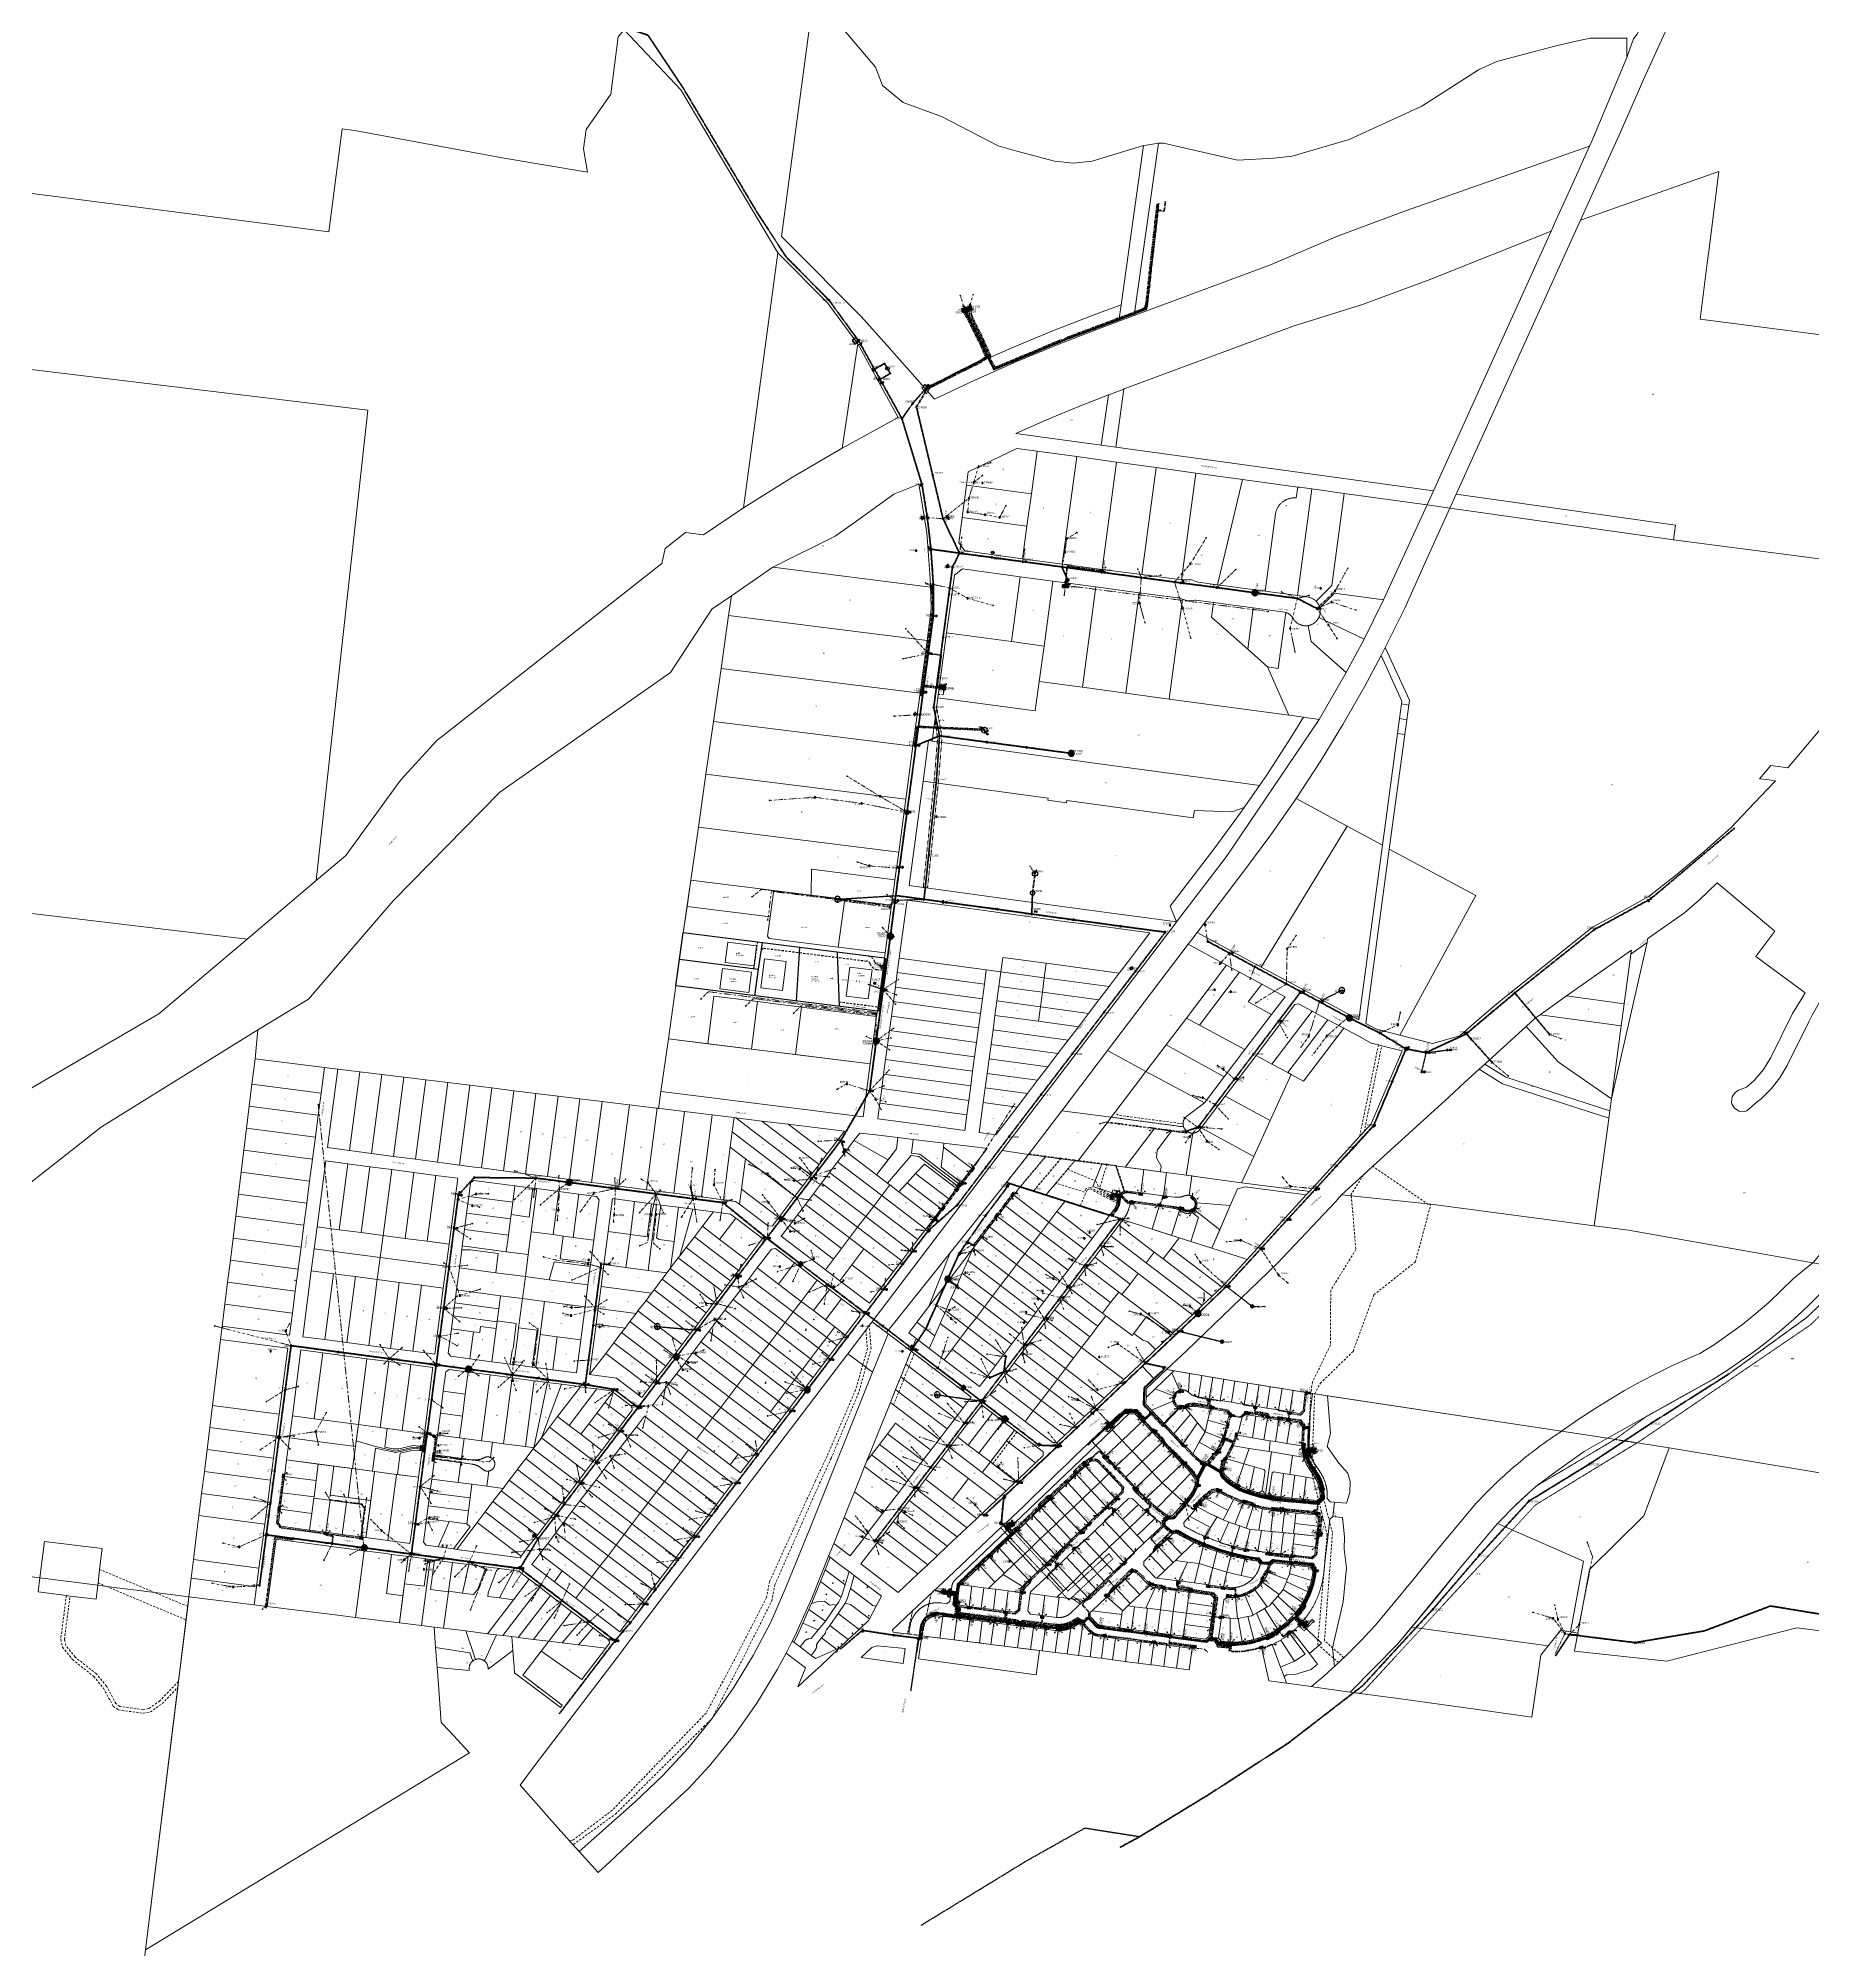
# Model space of a CAD drawing. Header units: metres. Extents: x 264899 to 270320, y 6185871 to 6191197.
# Drawn here: x 266774 to 269213, y 6186029 to 6188657 of the extents above; entities that cross this region are included whole.
import ezdxf
from ezdxf.enums import TextEntityAlignment as Align

# ---------------------------------------------------------------- set-up
doc = ezdxf.new("R2010")
doc.units = ezdxf.units.M
for name, pattern in [('Cable Exist OH', [1, 1, 0]), ('Cable Exist UG', [7, 4, -1, 1, -1]), ('Cable Remove', [1, 0, -1]), ('Dash', [5, 3, -2]), ('DASHED', [19.05, 12.7, -6.35]), ('HIDDEN2', [0.1875, 0.125, -0.0625]), ('IE Trench LV', [6, 4, -2]), ('PHANTOM2', [2.45, 1, -0.25, 0.15, -0.25, 0.15, -0.25, 0.15, -0.25]), ('PHANTOMX2', [6.6, 3, -0.75, 0.2, -0.75, 0.2, -0.75, 0.2, -0.75])]:
    doc.linetypes.add(name, pattern=pattern)
doc.layers.get('0').update_dxf_attribs({"color": 6})
for name, color, linetype, lineweight in [('_User Miscellaneous1', 30, 'Continuous', 13), ('_User_HV_Exist', 1, 'Continuous', 35), ('_User_LV_Exist', 5, 'Continuous', 35), ('Cadastre Buildings_SP_EXT', 78, 'Continuous', 15), ('Cadastre Developer_SP_EXT', 98, 'Continuous', 15), ('Cadastre Developer_SP_NEW', 92, 'Continuous', 15), ('Cadastre Easements_SP_EXT', 58, 'DASHED', 15), ('Cadastre Land Parcels_SP_EXT', 118, 'Continuous', 15), ('Cadastre Other Property_SP_EXT', 138, 'DASHED', 15), ('Cadastre Roads_SP_EXT', 218, 'Continuous', 15), ('Mains_HV_EXT', 13, 'Continuous', 25), ('Mains_LV_EXT', 163, 'Continuous', 25), ('Mains_LV_SL_EXT', 135, 'Continuous', 25), ('Mains_SL_EXT', 131, 'Continuous', 25), ('Mains_TR_EXT', 211, 'Continuous', 25), ('Services_SP_EXT', 42, 'PHANTOMX2', 20)]:
    doc.layers.add(name, color=color, linetype=linetype, lineweight=lineweight)
doc.layers.add('_User Miscellaneous12', color=252, linetype='Continuous', lineweight=13, plot=False, transparency=0.5)
for name, color, linetype in [('Equip_HV_EXT', 7, 'Continuous'), ('Equip_LV_EXT', 7, 'Continuous'), ('Equip_SL_EXT', 7, 'Continuous'), ('Equip_SP_HV_EXT', 7, 'Continuous'), ('Equip_SP_LV_EXT', 7, 'Continuous'), ('Equip_SP_SL_EXT', 7, 'Continuous'), ('Mains_LV_New_T84', 2, 'Cable x'), ('Notes_LV_MISC', 5, 'Continuous'), ('OH_Details_SP_MISC', 7, 'Continuous'), ('Services_SP_NEW_UG', 2, 'IE Trench LV'), ('SP_HV_EXT', 1, 'Continuous'), ('Sub_SP_EXT', 7, 'Continuous'), ('Sub_SP_TR_HV_LV_EXT', 7, 'Continuous'), ('SupportsOH_SP_TR_HV_LV_SL_EXT', 7, 'Continuous'), ('SupportsUG_SP_LV_EXT', 7, 'Continuous'), ('SupportsUG_SP_LV_NEW', 2, 'Continuous'), ('SupportsUG_SP_LV_SL_EXT', 7, 'Continuous'), ('Trench_SP_NEW', 2, 'Continuous')]:
    doc.layers.add(name, color=color, linetype=linetype)
doc.layers.get('0').freeze()
doc.styles.add('COLUMN_LABEL', font='arial.ttf', dxfattribs={"height": 2})
doc.styles.add('HVSW_LABEL', font='arial.ttf', dxfattribs={"height": 3.5})
doc.styles.add('iecARIAL', font='arial.ttf', dxfattribs={"height": 2})
doc.styles.add('iecISOCP', font='isocp.shx')
doc.styles.add('ieISOCP', font='arial.ttf', dxfattribs={"height": 1.5})
doc.styles.add('IESYMBOL1', font='isocp.shx')
doc.styles.add('POLE_LABEL', font='arial.ttf', dxfattribs={"height": 2})
doc.styles.add('SL_LABEL', font='arial.ttf', dxfattribs={"height": 2})
doc.styles.add('SLCP_LABEL', font='arial.ttf', dxfattribs={"height": 2})
doc.styles.get("Standard").update_dxf_attribs({"font": 'arial.ttf'})
doc.styles.add('SWITCH_LABEL', font='arial.ttf', dxfattribs={"height": 2})
doc.linetypes.add('Cable E UG', pattern='A,5,-0.1,["E",Standard,S=1.5,R=0,X=0,Y=-0.75],-1.45', length=6.55)
doc.linetypes.add('Cable New UG', pattern='A,5.5,-0.01,["X",Standard,S=1.8,R=0,X=0,Y=-0.94],-1.7', length=7.21)
doc.linetypes.add('Cable x', pattern='A,4.5,-0.01,["X",Standard,S=1.25,R=0,X=0,Y=-0.65],-1.2', length=5.71)

# ---------------------------------------------------------------- blocks, each defined once
blk = doc.blocks.new('SUB_POLE_EXT')
at = {"flags": 128}
for points in [[(0, 4), (-0.1, 4), (-0.2, 4), (-0.3, 4), (-0.4, 4), (-0.5, 4), (-0.6, 3.9), (-0.7, 3.9), (-0.8, 3.9), (-0.9, 3.9), (-1, 3.9), (-1.1, 3.8), (-1.2, 3.8), (-1.3, 3.8), (-1.4, 3.7), (-1.5, 3.7), (-1.6, 3.7), (-1.7, 3.6), (-1.8, 3.6), (-1.8, 3.6), (-1.9, 3.5), (-2, 3.5), (-2.1, 3.4), (-2.2, 3.4), (-2.3, 3.3), (-2.3, 3.2), (-2.4, 3.2), (-2.5, 3.1), (-2.6, 3.1), (-2.6, 3), (-2.7, 2.9), (-2.8, 2.9), (-2.9, 2.8), (-2.9, 2.7), (-3, 2.6), (-3.1, 2.6), (-3.1, 2.5), (-3.2, 2.4), (-3.2, 2.3), (-3.3, 2.3), (-3.4, 2.2), (-3.4, 2.1), (-3.5, 2), (-3.5, 1.9), (-3.6, 1.8), (-3.6, 1.8), (-3.6, 1.7), (-3.7, 1.6), (-3.7, 1.5), (-3.7, 1.4), (-3.8, 1.3), (-3.8, 1.2), (-3.8, 1.1), (-3.9, 1), (-3.9, 0.9), (-3.9, 0.8), (-3.9, 0.7), (-3.9, 0.6), (-4, 0.5), (-4, 0.4), (-4, 0.3), (-4, 0.2), (-4, 0.1), (-4, 0), (-4, 0), (-4, -0.1), (-4, -0.2), (-4, -0.3), (-4, -0.4), (-4, -0.5), (-3.9, -0.6), (-3.9, -0.7), (-3.9, -0.8), (-3.9, -0.9), (-3.9, -1), (-3.8, -1.1), (-3.8, -1.2), (-3.8, -1.3), (-3.7, -1.4), (-3.7, -1.5), (-3.7, -1.6), (-3.6, -1.7), (-3.6, -1.8), (-3.6, -1.8), (-3.5, -1.9), (-3.5, -2), (-3.4, -2.1), (-3.4, -2.2), (-3.3, -2.3), (-3.2, -2.3), (-3.2, -2.4), (-3.1, -2.5), (-3.1, -2.6), (-3, -2.6), (-2.9, -2.7), (-2.9, -2.8), (-2.8, -2.9), (-2.7, -2.9), (-2.6, -3), (-2.6, -3.1), (-2.5, -3.1), (-2.4, -3.2), (-2.3, -3.2), (-2.3, -3.3), (-2.2, -3.4), (-2.1, -3.4), (-2, -3.5), (-1.9, -3.5), (-1.8, -3.6), (-1.8, -3.6), (-1.7, -3.6), (-1.6, -3.7), (-1.5, -3.7), (-1.4, -3.7), (-1.3, -3.8), (-1.2, -3.8), (-1.1, -3.8), (-1, -3.9), (-0.9, -3.9), (-0.8, -3.9), (-0.7, -3.9), (-0.6, -3.9), (-0.5, -4), (-0.4, -4), (-0.3, -4), (-0.2, -4), (-0.1, -4), (0, -4), (0, -4), (0.1, -4), (0.2, -4), (0.3, -4), (0.4, -4), (0.5, -4), (0.6, -3.9), (0.7, -3.9), (0.8, -3.9), (0.9, -3.9), (1, -3.9), (1.1, -3.8), (1.2, -3.8), (1.3, -3.8), (1.4, -3.7), (1.5, -3.7), (1.6, -3.7), (1.7, -3.6), (1.8, -3.6), (1.8, -3.6), (1.9, -3.5), (2, -3.5), (2.1, -3.4), (2.2, -3.4), (2.3, -3.3), (2.3, -3.2), (2.4, -3.2), (2.5, -3.1), (2.6, -3.1), (2.6, -3), (2.7, -2.9), (2.8, -2.9), (2.9, -2.8), (2.9, -2.7), (3, -2.6), (3.1, -2.6), (3.1, -2.5), (3.2, -2.4), (3.2, -2.3), (3.3, -2.3), (3.4, -2.2), (3.4, -2.1), (3.5, -2), (3.5, -1.9), (3.6, -1.8), (3.6, -1.8), (3.6, -1.7), (3.7, -1.6), (3.7, -1.5), (3.7, -1.4), (3.8, -1.3), (3.8, -1.2), (3.8, -1.1), (3.9, -1), (3.9, -0.9), (3.9, -0.8), (3.9, -0.7), (3.9, -0.6), (4, -0.5), (4, -0.4), (4, -0.3), (4, -0.2), (4, -0.1), (4, 0), (4, 0), (4, 0.1), (4, 0.2), (4, 0.3), (4, 0.4), (4, 0.5), (3.9, 0.6), (3.9, 0.7), (3.9, 0.8), (3.9, 0.9), (3.9, 1), (3.8, 1.1), (3.8, 1.2), (3.8, 1.3), (3.7, 1.4), (3.7, 1.5), (3.7, 1.6), (3.6, 1.7), (3.6, 1.8), (3.6, 1.8), (3.5, 1.9), (3.5, 2), (3.4, 2.1), (3.4, 2.2), (3.3, 2.3), (3.2, 2.3), (3.2, 2.4), (3.1, 2.5), (3.1, 2.6), (3, 2.6), (2.9, 2.7), (2.9, 2.8), (2.8, 2.9), (2.7, 2.9), (2.6, 3), (2.6, 3.1), (2.5, 3.1), (2.4, 3.2), (2.3, 3.2), (2.3, 3.3), (2.2, 3.4), (2.1, 3.4), (2, 3.5), (1.9, 3.5), (1.8, 3.6), (1.8, 3.6), (1.7, 3.6), (1.6, 3.7), (1.5, 3.7), (1.4, 3.7), (1.3, 3.8), (1.2, 3.8), (1.1, 3.8), (1, 3.9), (0.9, 3.9), (0.8, 3.9), (0.7, 3.9), (0.6, 3.9), (0.5, 4), (0.4, 4), (0.3, 4), (0.2, 4), (0.1, 4), (0, 4)], [(0, 4), (-3.5, -2), (3.5, -2)]]:
    blk.add_lwpolyline(points, close=True, dxfattribs=at)
at = {"flags": 8}
blk.add_attdef('ASSET_NUM', text='', height=2.5, dxfattribs=at).set_placement((0, 7), align=Align.MIDDLE_CENTER)
for tag, flags, p in [('STREET_CODE', 9, (-1.4, 1.4)), ('NO_PHASES', 9, (-1.4, 1)), ('OPERATED_BY', 9, (-1.4, 0.6)), ('MAINTAINED_BY', 9, (-1.4, 0.4)), ('ORIENTATION', 9, (-1.4, 0.2)), ('OWNED_BY', 9, (-1.4, 0)), ('CONSTRUCTED_VOLTAGE', 9, (-1.1, 0.7)), ('OPERATING_VOLTAGE', 9, (-1.1, 0.3)), ('STATE', 9, (-1.4, -0.4)), ('USAGE', 9, (-1.4, -0.8)), ('LEGEND', 9, (-1.4, -1)), ('SUBURB', 9, (-1.4, -1.2)), ('STREETNAME', 9, (-1.4, -1.4)), ('LOCATION', 9, (-1.4, -1.6)), ('NOTES', 9, (-1.4, -1.8)), ('Z', 1, (-1.4, -2)), ('SECONDARY_VOLTAGE', 9, (-1.1, -0.7)), ('SUBSTATION_TYPE', 9, (-1.1, -1.1))]:
    blk.add_attdef(tag, text='', height=0.1, dxfattribs=dict(flags=flags)).set_placement(p, align=Align.MIDDLE_LEFT)
blk = doc.blocks.new('SUB_COTTAGE_EXT')
blk.add_circle((0, 0), 4)
blk.add_text('COT', height=1.5).set_placement((0, 0), align=Align.MIDDLE)
for tag, height, flags, p in [('STREET_CODE', 0.2, 9, (1.5, 0)), ('ASSET_NUM', 2.5, 8, (2, 2)), ('CONSTRUCTED_VOLTAGE', 0.2, 9, (1.5, -0.2)), ('NO_PHASES', 0.2, 9, (1.5, -0.4)), ('OPERATING_VOLTAGE', 0.2, 9, (1.5, -0.6)), ('ORIENTATION', 0.2, 9, (1.5, -0.8)), ('OWNED_BY', 0.2, 9, (1.5, -1)), ('OPERATED_BY', 0.2, 9, (1.5, -1.2)), ('MAINTAINED_BY', 0.2, 9, (1.5, -1.4)), ('SECONDARY_VOLTAGE', 0.2, 9, (1.5, -1.6)), ('STATE', 0.2, 9, (1.5, -1.8)), ('PARENT', 0.2, 9, (1.5, -2)), ('SUBSTATION_TYPE', 0.2, 9, (1.5, -2.2)), ('USAGE', 0.2, 9, (1.5, -2.4)), ('LEGEND', 0.2, 9, (1.5, -2.6)), ('LOCATION', 0.2, 9, (1.5, -2.8)), ('STREETNAME', 0.2, 9, (1.5, -3)), ('SUBURB', 0.2, 9, (1.5, -3.2)), ('NOTES', 0.2, 9, (1.5, -3.4)), ('Z', 0.2, 1, (1.5, -3.6))]:
    blk.add_attdef(tag, text='', height=height, dxfattribs=dict(flags=flags)).set_placement(p, align=Align.MIDDLE_LEFT)
blk = doc.blocks.new('SUB_PADMOUNT_EXT')
at = {"ltscale": 10}
h = blk.add_hatch(color=256, dxfattribs=at)
h.dxf.hatch_style = 1
h.paths.add_polyline_path([(4, -2), (0, 0), (4, 2)])
h.paths.add_polyline_path([(-4, -2), (-4, 2), (0, 0)])
blk.add_line((4, 2), (-4, -2))
blk.add_lwpolyline([(-4, -2), (4, -2), (4, 2), (-4, 2)], close=True)
at = {"ltscale": 10, "flags": 128}
for points in [[(-4, -2), (-4, 2), (0, 0)], [(4, -2), (0, 0), (4, 2)]]:
    blk.add_lwpolyline(points, close=True, dxfattribs=at)
at = {"flags": 8}
blk.add_attdef('ASSET_NUM', text='', height=2.5, dxfattribs=at).set_placement((0, 5), align=Align.MIDDLE_CENTER)
for tag, flags, p in [('STREET_CODE', 9, (1.5, 0)), ('NO_PHASES', 9, (1.5, -0.2)), ('OPERATING_VOLTAGE', 9, (1.5, -0.4)), ('ORIENTATION', 9, (1.5, -0.6)), ('OWNED_BY', 9, (1.5, -0.8)), ('OPERATED_BY', 9, (1.5, -1)), ('MAINTAINED_BY', 9, (1.5, -1.2)), ('CONSTRUCTED_VOLTAGE', 9, (1.5, -1.4)), ('SECONDARY_VOLTAGE', 9, (1.5, -1.6)), ('STATE', 9, (1.5, -1.8)), ('PARENT', 9, (1.5, -2)), ('SUBSTATION_TYPE', 9, (1.5, -2.2)), ('USAGE', 9, (1.5, -2.4)), ('LEGEND', 9, (1.5, -2.6)), ('SUBURB', 9, (1.5, -2.8)), ('STREETNAME', 9, (1.5, -3)), ('LOCATION', 9, (1.5, -3.2)), ('NOTES', 9, (1.5, -3.4)), ('Z', 1, (1.5, -3.6))]:
    blk.add_attdef(tag, text='', height=0.2, dxfattribs=dict(flags=flags)).set_placement(p, align=Align.MIDDLE_LEFT)
blk = doc.blocks.new('HV_CUSTOMER_EXT')
at = {"ltscale": 10}
blk.add_circle((0, 0), 3.5, dxfattribs=at)
at = {"insert": (0, 0), "char_height": 2.5, "width": 3.63, "attachment_point": 5, "style": 'iecISOCP'}
blk.add_mtext('HVC', dxfattribs=at)
at = {"flags": 8}
blk.add_attdef('ASSET_NUM', text='', height=2.5, dxfattribs=at).set_placement((0, 5.8), align=Align.MIDDLE_CENTER)
blk = doc.blocks.new('COLUMN_EXT')
blk.add_hatch(color=256).paths.add_polyline_path([(1.5, -1.5), (1.5, 1.5), (-1.5, 1.5), (-1.5, -1.5)])
blk.add_lwpolyline([(1.5, 1.5), (-1.5, 1.5), (-1.5, -1.5), (1.5, -1.5)], close=True)
at = {"flags": 9}
for tag, style, p in [('STRUCTURE_PLANT_NUMBER', 'POLE_LABEL', (-1.8, 0)), ('STREET_CODE', 'COLUMN_LABEL', (-1.8, 0.2))]:
    blk.add_attdef(tag, text='', height=0.2, rotation=180, dxfattribs=dict(at, style=style)).set_placement(p, align=Align.MIDDLE_LEFT)
for tag, p in [('COLUMN_TYPE', (-1.8, 0.4)), ('STREETNAME', (-1.8, 1.6)), ('OWNED_BY', (-1.8, 0.6)), ('LOCATION', (-1.8, 1.4)), ('SUBURB', (-1.8, 1.8)), ('LEGEND', (-1.8, 1.2)), ('NOTES', (-1.8, 2)), ('USAGE', (-1.8, 1)), ('STATE', (-1.8, 0.8))]:
    blk.add_attdef(tag, text='', height=0.2, rotation=180, dxfattribs=at).set_placement(p, align=Align.MIDDLE_LEFT)
at = {"flags": 1}
blk.add_attdef('Z', (-1.8, 2.4), '', height=0.2, rotation=180, dxfattribs=at)
at = {"style": 'COLUMN_LABEL', "width": 0.9, "flags": 8}
blk.add_attdef('ASSET_NUM', text='', height=2, rotation=270, dxfattribs=at).set_placement((2, -4), align=Align.MIDDLE_LEFT)
blk = doc.blocks.new('PILLAR_EXT')
blk.add_hatch(color=256).paths.add_polyline_path([(-2.5, 1), (-2.5, -1), (2.5, -1), (2.5, 1)])
for p, q in [((-2.5, 0), (2.5, 0)), ((0, 1), (0, -1))]:
    blk.add_line(p, q)
at = {"ltscale": 10}
blk.add_line((2.5, 0), (-2.5, 0), dxfattribs=at)
blk.add_lwpolyline([(-2.5, -1), (-1.25, -1), (1.25, -1), (2.5, -1), (2.5, 1), (-2.5, 1)], close=True)
at = {"width": 0.9, "flags": 8}
blk.add_attdef('ASSET_NUM', text='', height=2, rotation=90, dxfattribs=at).set_placement((-2, 4), align=Align.MIDDLE_LEFT)
for tag, p, flags in [('OWNED_BY', (0, -0.2), 9), ('STATE', (0, -0.4), 9), ('SUPPORT_TYPE', (0, -0.6), 9), ('STREETNAME', (0, -1.8), 9), ('SUBURB', (0, -2), 1), ('USAGE', (0, -0.8), 9), ('LEGEND', (0, -1), 9), ('LOCATION', (0, -1.2), 9), ('NOTES', (0, -1.4), 9), ('PARENT', (0, -1.6), 9)]:
    blk.add_attdef(tag, p, '', height=0.2, dxfattribs=dict(flags=flags))
blk = doc.blocks.new('LV_OH_LINKS_OPEN_EXT')
for p, q in [((-0.2, 5), (-0.2, 5.5)), ((-0.2, 3), (-0.2, 2.5)), ((0.2, 5), (0.2, 5.5)), ((0.2, 3), (0.2, 2.5))]:
    blk.add_line(p, q)
blk.add_lwpolyline([(0, 3, 1), (0, 5, 1)], format="xyb", close=True)
at = {"flags": 1}
blk.add_attdef('Z', (0, 0), '', height=0.2, dxfattribs=at)
at = {"flags": 9}
for tag, p in [('ACTUAL_STATUS', (0, 0)), ('CONSTRUCTED_VOLTAGE', (0, -0.2)), ('NO_PHASES', (0, -0.4)), ('OPERATING_VOLTAGE', (0, -0.6)), ('ORIENTATION', (0, -0.8)), ('OWNED_BY', (0, -1)), ('STATE', (0, -1.2)), ('SWITCH_TYPE', (0, -1.4)), ('USAGE', (0, -1.6)), ('LEGEND', (0, -1.8)), ('NOTES', (0, -2))]:
    blk.add_attdef(tag, text='', height=0.2, dxfattribs=at).set_placement(p, align=Align.MIDDLE_LEFT)
blk = doc.blocks.new('LV_OH_LINKS_CLOSED_EXT')
for p, q in [((-0.2, 5), (-0.2, 3)), ((0.2, 5), (0.2, 3))]:
    blk.add_line(p, q)
blk.add_lwpolyline([(0, 3, 1), (0, 5, 1)], format="xyb", close=True)
at = {"flags": 1}
blk.add_attdef('Z', (0, 0), '', height=0.2, dxfattribs=at)
at = {"flags": 9}
for tag, p in [('ACTUAL_STATUS', (0, 0)), ('CONSTRUCTED_VOLTAGE', (0, -0.2)), ('NO_PHASES', (0, -0.4)), ('OPERATING_VOLTAGE', (0, -0.6)), ('ORIENTATION', (0, -0.8)), ('OWNED_BY', (0, -1)), ('STATE', (0, -1.2)), ('SWITCH_TYPE', (0, -1.4)), ('USAGE', (0, -1.6)), ('NOTES', (0, -1.8))]:
    blk.add_attdef(tag, text='', height=0.2, dxfattribs=at).set_placement(p, align=Align.MIDDLE_LEFT)
blk = doc.blocks.new('LV_OH_LINKS_DISTFUSE_EXT')
for p, q in [((0, 0), (0.96, 0)), ((3.84, 0), (4.8, 0))]:
    blk.add_line(p, q)
blk.add_lwpolyline([(3.84, -1.2), (3.84, 1.2), (0.96, -1.2), (0.96, 1.2)], close=True)
at = {"flags": 9}
for tag, p in [('ACTUAL_STATUS', (0, 0)), ('CONSTRUCTED_VOLTAGE', (0, -0.2)), ('OPERATING_VOLTAGE', (0, -0.6)), ('ORIENTATION', (0, -0.8)), ('OWNED_BY', (0, -1)), ('STATE', (0, -1.2)), ('SWITCH_TYPE', (0, -1.4)), ('NO_PHASES', (0, -0.4)), ('USAGE', (0, -1.6)), ('NOTES', (0, -1.8))]:
    blk.add_attdef(tag, text='', height=0.2, dxfattribs=at).set_placement(p, align=Align.MIDDLE_LEFT)
at = {"flags": 1}
blk.add_attdef('Z', (0, 0), '', height=0.2, dxfattribs=at)
blk = doc.blocks.new('*U224')
for p, q in [((-4.6, 2), (-5, 2.2)), ((-4.5, 2.3), (-4.9, 2.5)), ((-2.8, 1.2), (-2.4, 1)), ((-2.7, 1.5), (-2.2, 1.3))]:
    blk.add_line(p, q)
blk.add_lwpolyline([(-2.7, 1.3, 1), (-4.5, 2.2, 1)], format="xyb", close=True)
at = {"flags": 1}
blk.add_attdef('Z', (0, 0), '', height=0.2, dxfattribs=at)
at = {"flags": 9}
for tag, p in [('ACTUAL_STATUS', (0, 0)), ('CONSTRUCTED_VOLTAGE', (0, -0.2)), ('NO_PHASES', (0, -0.4)), ('OPERATING_VOLTAGE', (0, -0.6)), ('ORIENTATION', (0, -0.8)), ('OWNED_BY', (0, -1)), ('STATE', (0, -1.2)), ('SWITCH_TYPE', (0, -1.4)), ('USAGE', (0, -1.6)), ('LEGEND', (0, -1.8)), ('NOTES', (0, -2))]:
    blk.add_attdef(tag, text='', height=0.2, dxfattribs=at).set_placement(p, align=Align.MIDDLE_LEFT)
blk = doc.blocks.new('SL_LANTERN_EXT')
blk.add_wipeout([(5.7, 0), (5.1, -1.1), (4, -1.7), (2.9, -1.1), (2.3, 0), (2.9, 1.1), (4, 1.7), (5.1, 1.1)])
for p, q in [((0, 0), (4, 0)), ((2.9, 1.1), (3.2, 0.8)), ((4, 1.7), (4, 0)), ((5.1, 1.1), (4.8, 0.8)), ((2.9, -1.1), (3.2, -0.8)), ((4, 0), (5.7, 0)), ((4, 0), (4, -1.7)), ((5.1, -1.1), (4.8, -0.8))]:
    blk.add_line(p, q)
blk.add_circle((4, 0), 1.12)
at = {"flags": 9}
for tag, p in [('LRATECODE', (-7.4, 0)), ('LOUTREACHVOCAB', (-7.2, 0)), ('LOUTREACH', (-7, 0)), ('LANTNUMBER', (-6.6, 0)), ('LNEW', (-6.4, 0)), ('LMASTVOCAB', (-6.2, 0)), ('LMAST', (-6, 0)), ('LLAMPVOCAB', (-5.8, 0)), ('LLAMP', (-5.6, 0)), ('LEXIST', (-5.4, 0)), ('LCHARGE3PERCENT', (-5.2, 0)), ('LCHARGE3', (-5, 0)), ('LCHARGE2PERCENT', (-4.8, 0)), ('LCHARGE2', (-4.6, 0)), ('LCHARGE1PERCENT', (-4.4, 0)), ('LCHARGE1', (-4.2, 0)), ('LCATEGORY', (-4, 0)), ('LBRACKETVOCAB', (-3.8, 0)), ('LBRACKET', (-3.6, 0)), ('LKINGHEIGHT', (-3.4, 0)), ('CREPLACE', (-3.2, 0)), ('CREMOVE', (-3, 0)), ('CNUMBER', (-2.8, 0)), ('CNEW', (-2.6, 0)), ('CEXIST', (-2.4, 0)), ('USAGE', (-2.2, 0)), ('STATE', (-2, 0)), ('OWNED_BY', (-1.8, 0)), ('ORIENTATION', (-1.6, 0)), ('OPERATING_VOLTAGE', (-1.4, 0)), ('NO_PHASES', (-1.2, 0)), ('LANTERN_TYPE', (-1, 0)), ('LANTERN_PURPOSE', (-0.8, 0)), ('CONTROL_TYPE', (-0.6, 0)), ('CONSTRUCTED_VOLTAGE', (-0.4, 0))]:
    blk.add_attdef(tag, text='', height=0.001, rotation=270, dxfattribs=at).set_placement(p, align=Align.MIDDLE_LEFT)
at = {"style": 'SL_LABEL', "flags": 9}
blk.add_attdef('STREET_CODE', text='', height=0.001, rotation=270, dxfattribs=at).set_placement((0, 0), align=Align.MIDDLE_LEFT)
at = {"flags": 1}
blk.add_attdef('Z', (0, 0), '', height=0.001, rotation=270, dxfattribs=at)
at = {"flags": 9}
for tag, p in [('LREMOVE', (0, -7.6)), ('LREPLACE', (0, -7.8)), ('LTYPE', (0, -8)), ('LTYPEVOCAB', (0, -8.2)), ('LEGEND', (0, -8.4)), ('SUBURB', (0, -8.6)), ('STREETNAME', (0, -8.8)), ('LOCATION', (0, -9)), ('NOTES', (0, -9.2)), ('MAINTAINED_BY', (0, -9.9))]:
    blk.add_attdef(tag, text='', height=0.001, dxfattribs=at).set_placement(p, align=Align.MIDDLE_LEFT)
blk.add_attdef('OPERATED_BY', (0, -9.6), '', height=0.001, dxfattribs=at)
at = {"width": 0.9}
blk.add_attdef('LNUMBER', text='', height=1, dxfattribs=at).set_placement((7, -1), align=Align.MIDDLE_LEFT)
blk = doc.blocks.new('*U234')
blk.add_wipeout([(4.3, -3.7), (3.2, -4.1), (1.9, -3.9), (1.5, -2.7), (1.8, -1.5), (2.9, -1.1), (4.1, -1.3), (4.5, -2.5)])
for p, q in [((0, 0), (3, -2.6)), ((1.5, -2.7), (1.9, -2.7)), ((3, -2.6), (1.9, -3.9)), ((2.9, -1.1), (3, -1.5)), ((4.1, -1.3), (3, -2.6)), ((3, -2.6), (4.3, -3.7)), ((3.2, -4.1), (3.1, -3.7)), ((4.5, -2.5), (4.2, -2.5))]:
    blk.add_line(p, q)
blk.add_circle((3, -2.6), 1.12)
at = {"flags": 9}
for tag, p in [('LRATECODE', (-7.4, 0)), ('LOUTREACHVOCAB', (-7.2, 0)), ('LOUTREACH', (-7, 0)), ('LANTNUMBER', (-6.6, 0)), ('LNEW', (-6.4, 0)), ('LMASTVOCAB', (-6.2, 0)), ('LMAST', (-6, 0)), ('LLAMPVOCAB', (-5.8, 0)), ('LLAMP', (-5.6, 0)), ('LEXIST', (-5.4, 0)), ('LCHARGE3PERCENT', (-5.2, 0)), ('LCHARGE3', (-5, 0)), ('LCHARGE2PERCENT', (-4.8, 0)), ('LCHARGE2', (-4.6, 0)), ('LCHARGE1PERCENT', (-4.4, 0)), ('LCHARGE1', (-4.2, 0)), ('LCATEGORY', (-4, 0)), ('LBRACKETVOCAB', (-3.8, 0)), ('LBRACKET', (-3.6, 0)), ('LKINGHEIGHT', (-3.4, 0)), ('CREPLACE', (-3.2, 0)), ('CREMOVE', (-3, 0)), ('CNUMBER', (-2.8, 0)), ('CNEW', (-2.6, 0)), ('CEXIST', (-2.4, 0)), ('USAGE', (-2.2, 0)), ('STATE', (-2, 0)), ('OWNED_BY', (-1.8, 0)), ('ORIENTATION', (-1.6, 0)), ('OPERATING_VOLTAGE', (-1.4, 0)), ('NO_PHASES', (-1.2, 0)), ('LANTERN_TYPE', (-1, 0)), ('LANTERN_PURPOSE', (-0.8, 0)), ('CONTROL_TYPE', (-0.6, 0)), ('CONSTRUCTED_VOLTAGE', (-0.4, 0))]:
    blk.add_attdef(tag, text='', height=0.001, rotation=270, dxfattribs=at).set_placement(p, align=Align.MIDDLE_LEFT)
at = {"style": 'SL_LABEL', "flags": 9}
blk.add_attdef('STREET_CODE', text='', height=0.001, rotation=270, dxfattribs=at).set_placement((0, 0), align=Align.MIDDLE_LEFT)
at = {"flags": 1}
blk.add_attdef('Z', (0, 0), '', height=0.001, rotation=270, dxfattribs=at)
at = {"flags": 9}
for tag, p in [('LREMOVE', (0, -7.6)), ('LREPLACE', (0, -7.8)), ('LTYPE', (0, -8)), ('LTYPEVOCAB', (0, -8.2)), ('LEGEND', (0, -8.4)), ('SUBURB', (0, -8.6)), ('STREETNAME', (0, -8.8)), ('LOCATION', (0, -9)), ('NOTES', (0, -9.2)), ('MAINTAINED_BY', (0, -9.9))]:
    blk.add_attdef(tag, text='', height=0.001, dxfattribs=at).set_placement(p, align=Align.MIDDLE_LEFT)
blk.add_attdef('OPERATED_BY', (0, -9.6), '', height=0.001, dxfattribs=at)
at = {"width": 0.9}
blk.add_attdef('LNUMBER', text='', height=1, rotation=319.5603, dxfattribs=at).set_placement((4.7, -5.3), align=Align.MIDDLE_LEFT)
blk = doc.blocks.new('*U233')
blk.add_wipeout([(4.7, -3.1), (3.6, -3.7), (2.4, -3.6), (1.9, -2.5), (1.9, -1.3), (3, -0.7), (4.3, -0.8), (4.8, -1.9)])
for p, q in [((0, 0), (3.3, -2.2)), ((1.9, -2.5), (2.2, -2.4)), ((3.3, -2.2), (2.4, -3.6)), ((3, -0.7), (3.1, -1.1)), ((4.3, -0.8), (3.3, -2.2)), ((3.3, -2.2), (4.7, -3.1)), ((3.6, -3.7), (3.6, -3.3)), ((4.8, -1.9), (4.4, -2))]:
    blk.add_line(p, q)
blk.add_circle((3.3, -2.2), 1.12)
at = {"flags": 9}
for tag, p in [('LRATECODE', (-7.4, 0)), ('LOUTREACHVOCAB', (-7.2, 0)), ('LOUTREACH', (-7, 0)), ('LANTNUMBER', (-6.6, 0)), ('LNEW', (-6.4, 0)), ('LMASTVOCAB', (-6.2, 0)), ('LMAST', (-6, 0)), ('LLAMPVOCAB', (-5.8, 0)), ('LLAMP', (-5.6, 0)), ('LEXIST', (-5.4, 0)), ('LCHARGE3PERCENT', (-5.2, 0)), ('LCHARGE3', (-5, 0)), ('LCHARGE2PERCENT', (-4.8, 0)), ('LCHARGE2', (-4.6, 0)), ('LCHARGE1PERCENT', (-4.4, 0)), ('LCHARGE1', (-4.2, 0)), ('LCATEGORY', (-4, 0)), ('LBRACKETVOCAB', (-3.8, 0)), ('LBRACKET', (-3.6, 0)), ('LKINGHEIGHT', (-3.4, 0)), ('CREPLACE', (-3.2, 0)), ('CREMOVE', (-3, 0)), ('CNUMBER', (-2.8, 0)), ('CNEW', (-2.6, 0)), ('CEXIST', (-2.4, 0)), ('USAGE', (-2.2, 0)), ('STATE', (-2, 0)), ('OWNED_BY', (-1.8, 0)), ('ORIENTATION', (-1.6, 0)), ('OPERATING_VOLTAGE', (-1.4, 0)), ('NO_PHASES', (-1.2, 0)), ('LANTERN_TYPE', (-1, 0)), ('LANTERN_PURPOSE', (-0.8, 0)), ('CONTROL_TYPE', (-0.6, 0)), ('CONSTRUCTED_VOLTAGE', (-0.4, 0))]:
    blk.add_attdef(tag, text='', height=0.001, rotation=270, dxfattribs=at).set_placement(p, align=Align.MIDDLE_LEFT)
at = {"style": 'SL_LABEL', "flags": 9}
blk.add_attdef('STREET_CODE', text='', height=0.001, rotation=270, dxfattribs=at).set_placement((0, 0), align=Align.MIDDLE_LEFT)
at = {"flags": 1}
blk.add_attdef('Z', (0, 0), '', height=0.001, rotation=270, dxfattribs=at)
at = {"flags": 9}
for tag, p in [('LREMOVE', (0, -7.6)), ('LREPLACE', (0, -7.8)), ('LTYPE', (0, -8)), ('LTYPEVOCAB', (0, -8.2)), ('LEGEND', (0, -8.4)), ('SUBURB', (0, -8.6)), ('STREETNAME', (0, -8.8)), ('LOCATION', (0, -9)), ('NOTES', (0, -9.2)), ('MAINTAINED_BY', (0, -9.9))]:
    blk.add_attdef(tag, text='', height=0.001, dxfattribs=at).set_placement(p, align=Align.MIDDLE_LEFT)
blk.add_attdef('OPERATED_BY', (0, -9.6), '', height=0.001, dxfattribs=at)
at = {"width": 0.9}
blk.add_attdef('LNUMBER', text='', height=1, rotation=326.4506, dxfattribs=at).set_placement((5.3, -4.7), align=Align.MIDDLE_LEFT)
blk = doc.blocks.new('*U225')
blk.add_wipeout([(5.6, -0.8), (4.9, -1.7), (3.7, -2.2), (2.8, -1.4), (2.3, -0.3), (3.1, 0.7), (4.2, 1.1), (5.2, 0.4)])
for p, q in [((0, 0), (4, -0.5)), ((3.1, 0.7), (3.3, 0.4)), ((4.2, 1.1), (4, -0.5)), ((5.2, 0.4), (4.9, 0.2)), ((2.8, -1.4), (3.1, -1.2)), ((4, -0.5), (3.7, -2.2)), ((4, -0.5), (5.6, -0.8)), ((4.9, -1.7), (4.6, -1.4))]:
    blk.add_line(p, q)
blk.add_circle((4, -0.5), 1.12)
at = {"flags": 9}
for tag, p in [('LRATECODE', (-7.4, 0)), ('LOUTREACHVOCAB', (-7.2, 0)), ('LOUTREACH', (-7, 0)), ('LANTNUMBER', (-6.6, 0)), ('LNEW', (-6.4, 0)), ('LMASTVOCAB', (-6.2, 0)), ('LMAST', (-6, 0)), ('LLAMPVOCAB', (-5.8, 0)), ('LLAMP', (-5.6, 0)), ('LEXIST', (-5.4, 0)), ('LCHARGE3PERCENT', (-5.2, 0)), ('LCHARGE3', (-5, 0)), ('LCHARGE2PERCENT', (-4.8, 0)), ('LCHARGE2', (-4.6, 0)), ('LCHARGE1PERCENT', (-4.4, 0)), ('LCHARGE1', (-4.2, 0)), ('LCATEGORY', (-4, 0)), ('LBRACKETVOCAB', (-3.8, 0)), ('LBRACKET', (-3.6, 0)), ('LKINGHEIGHT', (-3.4, 0)), ('CREPLACE', (-3.2, 0)), ('CREMOVE', (-3, 0)), ('CNUMBER', (-2.8, 0)), ('CNEW', (-2.6, 0)), ('CEXIST', (-2.4, 0)), ('USAGE', (-2.2, 0)), ('STATE', (-2, 0)), ('OWNED_BY', (-1.8, 0)), ('ORIENTATION', (-1.6, 0)), ('OPERATING_VOLTAGE', (-1.4, 0)), ('NO_PHASES', (-1.2, 0)), ('LANTERN_TYPE', (-1, 0)), ('LANTERN_PURPOSE', (-0.8, 0)), ('CONTROL_TYPE', (-0.6, 0)), ('CONSTRUCTED_VOLTAGE', (-0.4, 0))]:
    blk.add_attdef(tag, text='', height=0.001, rotation=270, dxfattribs=at).set_placement(p, align=Align.MIDDLE_LEFT)
at = {"style": 'SL_LABEL', "flags": 9}
blk.add_attdef('STREET_CODE', text='', height=0.001, rotation=270, dxfattribs=at).set_placement((0, 0), align=Align.MIDDLE_LEFT)
at = {"flags": 1}
blk.add_attdef('Z', (0, 0), '', height=0.001, rotation=270, dxfattribs=at)
at = {"flags": 9}
for tag, p in [('LREMOVE', (0, -7.6)), ('LREPLACE', (0, -7.8)), ('LTYPE', (0, -8)), ('LTYPEVOCAB', (0, -8.2)), ('LEGEND', (0, -8.4)), ('SUBURB', (0, -8.6)), ('STREETNAME', (0, -8.8)), ('LOCATION', (0, -9)), ('NOTES', (0, -9.2)), ('MAINTAINED_BY', (0, -9.9))]:
    blk.add_attdef(tag, text='', height=0.001, dxfattribs=at).set_placement(p, align=Align.MIDDLE_LEFT)
blk.add_attdef('OPERATED_BY', (0, -9.6), '', height=0.001, dxfattribs=at)
at = {"width": 0.9}
blk.add_attdef('LNUMBER', text='', height=1, rotation=352.3522, dxfattribs=at).set_placement((6.8, -1.9), align=Align.MIDDLE_LEFT)
blk = doc.blocks.new('*U227')
blk.add_wipeout([(5.6, -0.7), (4.9, -1.7), (3.7, -2.2), (2.8, -1.4), (2.3, -0.3), (3.1, 0.7), (4.2, 1.1), (5.2, 0.4)])
for p, q in [((0, 0), (4, -0.5)), ((3.1, 0.7), (3.3, 0.4)), ((4.2, 1.1), (4, -0.5)), ((5.2, 0.4), (4.9, 0.2)), ((2.8, -1.4), (3.1, -1.2)), ((4, -0.5), (3.7, -2.2)), ((4, -0.5), (5.6, -0.7)), ((4.9, -1.7), (4.6, -1.4))]:
    blk.add_line(p, q)
blk.add_circle((4, -0.5), 1.12)
at = {"flags": 9}
for tag, p in [('LRATECODE', (-7.4, 0)), ('LOUTREACHVOCAB', (-7.2, 0)), ('LOUTREACH', (-7, 0)), ('LANTNUMBER', (-6.6, 0)), ('LNEW', (-6.4, 0)), ('LMASTVOCAB', (-6.2, 0)), ('LMAST', (-6, 0)), ('LLAMPVOCAB', (-5.8, 0)), ('LLAMP', (-5.6, 0)), ('LEXIST', (-5.4, 0)), ('LCHARGE3PERCENT', (-5.2, 0)), ('LCHARGE3', (-5, 0)), ('LCHARGE2PERCENT', (-4.8, 0)), ('LCHARGE2', (-4.6, 0)), ('LCHARGE1PERCENT', (-4.4, 0)), ('LCHARGE1', (-4.2, 0)), ('LCATEGORY', (-4, 0)), ('LBRACKETVOCAB', (-3.8, 0)), ('LBRACKET', (-3.6, 0)), ('LKINGHEIGHT', (-3.4, 0)), ('CREPLACE', (-3.2, 0)), ('CREMOVE', (-3, 0)), ('CNUMBER', (-2.8, 0)), ('CNEW', (-2.6, 0)), ('CEXIST', (-2.4, 0)), ('USAGE', (-2.2, 0)), ('STATE', (-2, 0)), ('OWNED_BY', (-1.8, 0)), ('ORIENTATION', (-1.6, 0)), ('OPERATING_VOLTAGE', (-1.4, 0)), ('NO_PHASES', (-1.2, 0)), ('LANTERN_TYPE', (-1, 0)), ('LANTERN_PURPOSE', (-0.8, 0)), ('CONTROL_TYPE', (-0.6, 0)), ('CONSTRUCTED_VOLTAGE', (-0.4, 0))]:
    blk.add_attdef(tag, text='', height=0.001, rotation=270, dxfattribs=at).set_placement(p, align=Align.MIDDLE_LEFT)
at = {"style": 'SL_LABEL', "flags": 9}
blk.add_attdef('STREET_CODE', text='', height=0.001, rotation=270, dxfattribs=at).set_placement((0, 0), align=Align.MIDDLE_LEFT)
at = {"flags": 1}
blk.add_attdef('Z', (0, 0), '', height=0.001, rotation=270, dxfattribs=at)
at = {"flags": 9}
for tag, p in [('LREMOVE', (0, -7.6)), ('LREPLACE', (0, -7.8)), ('LTYPE', (0, -8)), ('LTYPEVOCAB', (0, -8.2)), ('LEGEND', (0, -8.4)), ('SUBURB', (0, -8.6)), ('STREETNAME', (0, -8.8)), ('LOCATION', (0, -9)), ('NOTES', (0, -9.2)), ('MAINTAINED_BY', (0, -9.9))]:
    blk.add_attdef(tag, text='', height=0.001, dxfattribs=at).set_placement(p, align=Align.MIDDLE_LEFT)
blk.add_attdef('OPERATED_BY', (0, -9.6), '', height=0.001, dxfattribs=at)
at = {"width": 0.9}
blk.add_attdef('LNUMBER', text='', height=1, rotation=352.4616, dxfattribs=at).set_placement((6.8, -1.9), align=Align.MIDDLE_LEFT)
blk = doc.blocks.new('SL_NIGHTWATCH_EXT')
at = {"lineweight": 40}
h = blk.add_hatch(color=256, dxfattribs=at)
h.paths.add_polyline_path([(0.4, 2, 0.098491), (-0.4, 2), (-0.2, 1, -0.098491), (0.2, 1)])
h.paths.add_polyline_path([(0.6, 0.8, -0.098491), (0.8, 0.6), (1.7, 1.1, 0.098491), (1.1, 1.7)])
h.paths.add_polyline_path([(1, 0.2, -0.098491), (1, -0.2), (2, -0.4, 0.098491), (2, 0.4)])
h.paths.add_polyline_path([(0.8, -0.6, -0.098491), (0.6, -0.8), (1.1, -1.7, 0.098491), (1.7, -1.1)])
h.paths.add_polyline_path([(0.2, -1, -0.098491), (-0.2, -1), (-0.4, -2, 0.098491), (0.4, -2)])
h.paths.add_polyline_path([(-0.6, -0.8, -0.098491), (-0.8, -0.6), (-1.7, -1.1, 0.098491), (-1.1, -1.7)])
h.paths.add_polyline_path([(-2, 0.4, 0.098491), (-2, -0.4), (-1, -0.2, -0.098491), (-1, 0.2)])
h.paths.add_polyline_path([(-1.1, 1.7, 0.098491), (-1.7, 1.1), (-0.8, 0.6, -0.098491), (-0.6, 0.8)])
for p, q in [((-1.2, 1.6), (-1.2, 1.6, 0)), ((-1.1, 1.6), (-1.1, 1.6, 0)), ((1.1, 1.6), (1.1, 1.6, 0)), ((-0.9, -0.6), (-0.9, -0.6, 0)), ((0.8, -0.6), (0.8, -0.6, 0)), ((1.1, -1.6), (1.1, -1.6, 0)), ((2, -0.4), (2, -0.4, 0))]:
    blk.add_line(p, q, dxfattribs=at)
for points in [[(-1, 0.2, 0.098491), (-1, -0.2), (-2, -0.4, -0.098491), (-2, 0.4)], [(-0.6, 0.8, 0.098491), (-0.8, 0.6), (-1.7, 1.1, -0.098491), (-1.1, 1.7)], [(-0.2, 1, -0.098491), (0.2, 1), (0.4, 2, 0.098491), (-0.4, 2)], [(0.8, 0.6), (1.7, 1.1, 0.098491), (1.1, 1.7), (0.6, 0.8, -0.098491)], [(1, -0.2), (2, -0.4, 0.098491), (2, 0.4), (1, 0.2, -0.098491)], [(-0.8, -0.6, 0.098491), (-0.6, -0.8), (-1.1, -1.7, -0.098491), (-1.7, -1.1)], [(0.2, -1), (0.4, -2, -0.098491), (-0.4, -2), (-0.2, -1, 0.098491)], [(0.6, -0.8), (1.1, -1.7, 0.098491), (1.7, -1.1), (0.8, -0.6, -0.098491)]]:
    blk.add_lwpolyline(points, format="xyb", close=True, dxfattribs=at)
blk.add_circle((0, 0), 1, dxfattribs=at)
blk = doc.blocks.new('CCP_EXT')
blk.add_wipeout([(0, 0.6), (0.6, 0), (0, -0.6), (-0.6, 0)])
blk.add_lwpolyline([(-0.6, 0), (0, 0.6), (0.6, 0), (0, -0.6), (-0.6, 0)])
at = {"flags": 1}
blk.add_attdef('Z', (0, 0), '', height=0.2, dxfattribs=at)
at = {"flags": 9}
for tag, p in [('CCP_TYPE', (0, 0)), ('CONSTRUCTED_VOLTAGE', (0, -0.2)), ('NO_PHASES', (0, -0.4)), ('OPERATING_VOLTAGE', (0, -0.6)), ('ORIENTATION', (0, -0.8)), ('OWNED_BY', (0, -1)), ('USAGE', (0, -1.2)), ('LEGEND', (0, -1.4)), ('LIFE_SUPPORT', (0, -1.6)), ('STATE', (0, -1.8)), ('NOTES', (0, -2))]:
    blk.add_attdef(tag, text='', height=0.2, dxfattribs=at).set_placement(p, align=Align.MIDDLE_LEFT)
blk = doc.blocks.new('AUTO_RECLOSER_EXT')
at = {"flags": 1}
blk.add_attdef('Z', (0, 0), '', height=0.2, dxfattribs=at)
at = {"style": 'SWITCH_LABEL'}
for tag, height, flags, p in [('ASSET_NUM', 2.5, 8, (2, 2)), ('STREET_CODE', 0.2, 9, (0, -0.2))]:
    blk.add_attdef(tag, text='', height=height, dxfattribs=dict(at, flags=flags)).set_placement(p, align=Align.MIDDLE_LEFT)
at = {"flags": 9}
for tag, p in [('CONSTRUCTED_VOLTAGE', (0, -0.4)), ('NO_PHASES', (0, -0.6)), ('OPERATING_VOLTAGE', (0, -0.8)), ('ORIENTATION', (0, -1)), ('OWNED_BY', (0, -1.2)), ('STATE', (0, -1.4)), ('USAGE', (0, -1.6)), ('LEGEND', (0, -1.8)), ('LOCATION', (0, -2)), ('STREETNAME', (0, -2.2)), ('SUBURB', (0, -2.4)), ('NOTES', (0, -2.6))]:
    blk.add_attdef(tag, text='', height=0.2, dxfattribs=at).set_placement(p, align=Align.MIDDLE_LEFT)
blk.add_wipeout([(0, 2.4), (-0.3, 2.4), (-0.6, 2.4), (-0.9, 2.3), (-1.2, 2.1), (-1.4, 2), (-1.7, 1.8), (-1.9, 1.5), (-2, 1.3), (-2.2, 1), (-2.3, 0.8), (-2.4, 0.5), (-2.4, 0.2), (-2.4, -0.1), (-2.4, -0.5), (-2.3, -0.7), (-2.2, -1), (-2.1, -1.3), (-1.9, -1.5), (-1.7, -1.8), (-1.4, -2), (-1.2, -2.1), (-0.9, -2.3), (-0.6, -2.3), (-0.3, -2.4), (0, -2.4), (0.3, -2.4), (0.6, -2.4), (0.9, -2.3), (1.2, -2.1), (1.4, -2), (1.7, -1.8), (1.9, -1.5), (2, -1.3), (2.2, -1), (2.3, -0.8), (2.4, -0.5), (2.4, -0.2), (2.4, 0.1), (2.4, 0.5), (2.3, 0.7), (2.2, 1), (2.1, 1.3), (1.9, 1.5), (1.7, 1.8), (1.4, 2), (1.2, 2.1), (0.9, 2.3), (0.6, 2.3), (0.3, 2.4)])
blk.add_circle((0, 0), 2.43)
at = {"insert": (0, 0), "char_height": 2, "width": 3.63, "attachment_point": 5}
blk.add_mtext('{\\Fisocp|c0;AR}', dxfattribs=at)
blk = doc.blocks.new('POLE_EXT')
blk.add_hatch(color=256).paths.add_polyline_path([(-1, 0, 1), (1, 0, 1)])
blk.add_lwpolyline([(-1, 0, 1), (1, 0, 1)], format="xyb", close=True)
at = {"flags": 8}
blk.add_attdef('pNumber', text='', height=2, dxfattribs=at).set_placement((2.5, 2.5), align=Align.MIDDLE_CENTER)
at = {"style": 'POLE_LABEL', "flags": 9}
for tag, p in [('STRUCTURE_PLANT_NUMBER', (1.4, 0)), ('STREET_CODE', (1.4, -0.2))]:
    blk.add_attdef(tag, text='', height=0.2, dxfattribs=at).set_placement(p, align=Align.MIDDLE_LEFT)
at = {"flags": 9}
for tag, p in [('OWNED_BY', (1.4, -0.4)), ('PARENT', (1.4, -0.6)), ('SPECIAL_USE', (1.4, -0.8)), ('STATE', (1.4, -1)), ('USAGE', (1.4, -1.2)), ('cLV', (1.4, -1.4)), ('hDepth', (1.4, -1.6)), ('hDia', (1.4, -1.8)), ('cHV', (1.4, -2)), ('LBRACKET', (1.4, -2.2)), ('LExisting', (1.4, -2.4)), ('LANTNUMBER', (1.4, -2.6)), ('LOther', (1.4, -2.8)), ('LRemove', (1.4, -3)), ('LEGEND', (1.4, -3.2)), ('cLinedev', (1.4, -3.4)), ('LOCATION', (1.4, -3.6)), ('pExisting', (1.4, -3.8)), ('PFNUMBER', (1.4, -4)), ('NEWPFNUMBER', (1.4, -4.2)), ('pFooting', (1.4, -4.4)), ('pNew', (1.4, -4.6)), ('pRelocate', (1.4, -5)), ('pRemove', (1.4, -5.2)), ('pReplace', (1.4, -5.4)), ('pStay', (1.4, -5.6)), ('pType', (1.4, -5.8)), ('cspan', (1.4, -6)), ('STREETNAME', (1.4, -6.2)), ('SUBURB', (1.4, -6.4)), ('NOTES', (1.4, -6.6)), ('MAINTAINED_BY', (1.4, -6.8)), ('OPERATED_BY', (1.4, -7))]:
    blk.add_attdef(tag, text='', height=0.2, dxfattribs=at).set_placement(p, align=Align.MIDDLE_LEFT)
at = {"flags": 1}
blk.add_attdef('Z', (1.4, -7.3), '', height=0.2, dxfattribs=at)
blk = doc.blocks.new('*U230')
blk.add_hatch(color=256).paths.add_polyline_path([(-1, 0, 1), (1, 0, 1)])
blk.add_lwpolyline([(-1, 0, 1), (1, 0, 1)], format="xyb", close=True)
at = {"flags": 8}
blk.add_attdef('pNumber', text='', height=2, dxfattribs=at).set_placement((3.3, 8.9), align=Align.MIDDLE_CENTER)
at = {"style": 'POLE_LABEL', "flags": 9}
for tag, p in [('STRUCTURE_PLANT_NUMBER', (2.2, 6.4)), ('STREET_CODE', (2.2, 6.2))]:
    blk.add_attdef(tag, text='', height=0.2, dxfattribs=at).set_placement(p, align=Align.MIDDLE_LEFT)
at = {"flags": 9}
for tag, p in [('OWNED_BY', (2.2, 6)), ('PARENT', (2.2, 5.8)), ('SPECIAL_USE', (2.2, 5.6)), ('STATE', (2.2, 5.4)), ('USAGE', (2.2, 5.2)), ('cLV', (2.2, 5)), ('hDepth', (2.2, 4.8)), ('hDia', (2.2, 4.6)), ('cHV', (2.2, 4.4)), ('LBRACKET', (2.2, 4.2)), ('LExisting', (2.2, 4)), ('LANTNUMBER', (2.2, 3.8)), ('LOther', (2.2, 3.6)), ('LRemove', (2.2, 3.4)), ('LEGEND', (2.2, 3.2)), ('cLinedev', (2.2, 3)), ('LOCATION', (2.2, 2.8)), ('pExisting', (2.2, 2.6)), ('PFNUMBER', (2.2, 2.4)), ('NEWPFNUMBER', (2.2, 2.2)), ('pFooting', (2.2, 2)), ('pNew', (2.2, 1.8)), ('pRelocate', (2.2, 1.4)), ('pRemove', (2.2, 1.2)), ('pReplace', (2.2, 1)), ('pStay', (2.2, 0.8)), ('pType', (2.2, 0.6)), ('cspan', (2.2, 0.4)), ('STREETNAME', (2.2, 0.2)), ('SUBURB', (2.2, 0)), ('NOTES', (2.2, -0.2)), ('MAINTAINED_BY', (2.2, -0.5)), ('OPERATED_BY', (2.2, -0.7))]:
    blk.add_attdef(tag, text='', height=0.2, dxfattribs=at).set_placement(p, align=Align.MIDDLE_LEFT)
at = {"flags": 1}
blk.add_attdef('Z', (2.2, -1), '', height=0.2, dxfattribs=at)
blk = doc.blocks.new('*U235')
blk.add_hatch(color=256).paths.add_polyline_path([(-1, 0, 1), (1, 0, 1)])
blk.add_lwpolyline([(-1, 0, 1), (1, 0, 1)], format="xyb", close=True)
at = {"flags": 8}
blk.add_attdef('pNumber', text='', height=2, dxfattribs=at).set_placement((-2.5, 20.1), align=Align.MIDDLE_CENTER)
at = {"style": 'POLE_LABEL', "flags": 9}
for tag, p in [('STRUCTURE_PLANT_NUMBER', (-3.7, 17.6)), ('STREET_CODE', (-3.7, 17.4))]:
    blk.add_attdef(tag, text='', height=0.2, dxfattribs=at).set_placement(p, align=Align.MIDDLE_LEFT)
at = {"flags": 9}
for tag, p in [('OWNED_BY', (-3.7, 17.2)), ('PARENT', (-3.7, 17)), ('SPECIAL_USE', (-3.7, 16.8)), ('STATE', (-3.7, 16.6)), ('USAGE', (-3.7, 16.4)), ('cLV', (-3.7, 16.2)), ('hDepth', (-3.7, 16)), ('hDia', (-3.7, 15.8)), ('cHV', (-3.7, 15.6)), ('LBRACKET', (-3.7, 15.4)), ('LExisting', (-3.7, 15.2)), ('LANTNUMBER', (-3.7, 15)), ('LOther', (-3.7, 14.8)), ('LRemove', (-3.7, 14.6)), ('LEGEND', (-3.7, 14.4)), ('cLinedev', (-3.7, 14.2)), ('LOCATION', (-3.7, 14)), ('pExisting', (-3.7, 13.8)), ('PFNUMBER', (-3.7, 13.6)), ('NEWPFNUMBER', (-3.7, 13.4)), ('pFooting', (-3.7, 13.2)), ('pNew', (-3.7, 13)), ('pRelocate', (-3.7, 12.6)), ('pRemove', (-3.7, 12.4)), ('pReplace', (-3.7, 12.2)), ('pStay', (-3.7, 12)), ('pType', (-3.7, 11.8)), ('cspan', (-3.7, 11.6)), ('STREETNAME', (-3.7, 11.4)), ('SUBURB', (-3.7, 11.2)), ('NOTES', (-3.7, 11)), ('MAINTAINED_BY', (-3.7, 10.8)), ('OPERATED_BY', (-3.7, 10.6))]:
    blk.add_attdef(tag, text='', height=0.2, dxfattribs=at).set_placement(p, align=Align.MIDDLE_LEFT)
at = {"flags": 1}
blk.add_attdef('Z', (-3.7, 10.2), '', height=0.2, dxfattribs=at)
blk = doc.blocks.new('*U229')
blk.add_hatch(color=256).paths.add_polyline_path([(-1, 0, 1), (1, 0, 1)])
blk.add_lwpolyline([(-1, 0, 1), (1, 0, 1)], format="xyb", close=True)
at = {"flags": 8}
blk.add_attdef('pNumber', text='', height=2, dxfattribs=at).set_placement((-17.5, -7.3), align=Align.MIDDLE_CENTER)
at = {"style": 'POLE_LABEL', "flags": 9}
for tag, p in [('STRUCTURE_PLANT_NUMBER', (-18.6, -9.8)), ('STREET_CODE', (-18.6, -10))]:
    blk.add_attdef(tag, text='', height=0.2, dxfattribs=at).set_placement(p, align=Align.MIDDLE_LEFT)
at = {"flags": 9}
for tag, p in [('OWNED_BY', (-18.6, -10.2)), ('PARENT', (-18.6, -10.4)), ('SPECIAL_USE', (-18.6, -10.6)), ('STATE', (-18.6, -10.8)), ('USAGE', (-18.6, -11)), ('cLV', (-18.6, -11.2)), ('hDepth', (-18.6, -11.4)), ('hDia', (-18.6, -11.6)), ('cHV', (-18.6, -11.8)), ('LBRACKET', (-18.6, -12)), ('LExisting', (-18.6, -12.2)), ('LANTNUMBER', (-18.6, -12.4)), ('LOther', (-18.6, -12.6)), ('LRemove', (-18.6, -12.8)), ('LEGEND', (-18.6, -13)), ('cLinedev', (-18.6, -13.2)), ('LOCATION', (-18.6, -13.4)), ('pExisting', (-18.6, -13.6)), ('PFNUMBER', (-18.6, -13.8)), ('NEWPFNUMBER', (-18.6, -14)), ('pFooting', (-18.6, -14.2)), ('pNew', (-18.6, -14.4)), ('pRelocate', (-18.6, -14.8)), ('pRemove', (-18.6, -15)), ('pReplace', (-18.6, -15.2)), ('pStay', (-18.6, -15.4)), ('pType', (-18.6, -15.6)), ('cspan', (-18.6, -15.8)), ('STREETNAME', (-18.6, -16)), ('SUBURB', (-18.6, -16.2)), ('NOTES', (-18.6, -16.4)), ('MAINTAINED_BY', (-18.6, -16.6)), ('OPERATED_BY', (-18.6, -16.8))]:
    blk.add_attdef(tag, text='', height=0.2, dxfattribs=at).set_placement(p, align=Align.MIDDLE_LEFT)
at = {"flags": 1}
blk.add_attdef('Z', (-18.6, -17.2), '', height=0.2, dxfattribs=at)
blk = doc.blocks.new('*U236')
blk.add_hatch(color=256).paths.add_polyline_path([(-1, 0, 1), (1, 0, 1)])
blk.add_lwpolyline([(-1, 0, 1), (1, 0, 1)], format="xyb", close=True)
at = {"flags": 8}
blk.add_attdef('pNumber', text='', height=2, dxfattribs=at).set_placement((-33.7, 11.4), align=Align.MIDDLE_CENTER)
at = {"style": 'POLE_LABEL', "flags": 9}
for tag, p in [('STRUCTURE_PLANT_NUMBER', (-34.8, 8.9)), ('STREET_CODE', (-34.8, 8.7))]:
    blk.add_attdef(tag, text='', height=0.2, dxfattribs=at).set_placement(p, align=Align.MIDDLE_LEFT)
at = {"flags": 9}
for tag, p in [('OWNED_BY', (-34.8, 8.5)), ('PARENT', (-34.8, 8.3)), ('SPECIAL_USE', (-34.8, 8.1)), ('STATE', (-34.8, 7.9)), ('USAGE', (-34.8, 7.7)), ('cLV', (-34.8, 7.5)), ('hDepth', (-34.8, 7.3)), ('hDia', (-34.8, 7.1)), ('cHV', (-34.8, 6.9)), ('LBRACKET', (-34.8, 6.7)), ('LExisting', (-34.8, 6.5)), ('LANTNUMBER', (-34.8, 6.3)), ('LOther', (-34.8, 6.1)), ('LRemove', (-34.8, 5.9)), ('LEGEND', (-34.8, 5.7)), ('cLinedev', (-34.8, 5.5)), ('LOCATION', (-34.8, 5.3)), ('pExisting', (-34.8, 5.1)), ('PFNUMBER', (-34.8, 4.9)), ('NEWPFNUMBER', (-34.8, 4.7)), ('pFooting', (-34.8, 4.5)), ('pNew', (-34.8, 4.3)), ('pRelocate', (-34.8, 3.9)), ('pRemove', (-34.8, 3.7)), ('pReplace', (-34.8, 3.5)), ('pStay', (-34.8, 3.3)), ('pType', (-34.8, 3.1)), ('cspan', (-34.8, 2.9)), ('STREETNAME', (-34.8, 2.7)), ('SUBURB', (-34.8, 2.5)), ('NOTES', (-34.8, 2.3)), ('MAINTAINED_BY', (-34.8, 2)), ('OPERATED_BY', (-34.8, 1.8))]:
    blk.add_attdef(tag, text='', height=0.2, dxfattribs=at).set_placement(p, align=Align.MIDDLE_LEFT)
at = {"flags": 1}
blk.add_attdef('Z', (-34.8, 1.5), '', height=0.2, dxfattribs=at)
blk = doc.blocks.new('*U232')
blk.add_hatch(color=256).paths.add_polyline_path([(-1, 0, 1), (1, 0, 1)])
blk.add_lwpolyline([(-1, 0, 1), (1, 0, 1)], format="xyb", close=True)
at = {"flags": 8}
blk.add_attdef('pNumber', text='', height=2, dxfattribs=at).set_placement((1.3, -8.5), align=Align.MIDDLE_CENTER)
at = {"style": 'POLE_LABEL', "flags": 9}
for tag, p in [('STRUCTURE_PLANT_NUMBER', (0.2, -11)), ('STREET_CODE', (0.2, -11.2))]:
    blk.add_attdef(tag, text='', height=0.2, dxfattribs=at).set_placement(p, align=Align.MIDDLE_LEFT)
at = {"flags": 9}
for tag, p in [('OWNED_BY', (0.2, -11.4)), ('PARENT', (0.2, -11.6)), ('SPECIAL_USE', (0.2, -11.8)), ('STATE', (0.2, -12)), ('USAGE', (0.2, -12.2)), ('cLV', (0.2, -12.4)), ('hDepth', (0.2, -12.6)), ('hDia', (0.2, -12.8)), ('cHV', (0.2, -13)), ('LBRACKET', (0.2, -13.2)), ('LExisting', (0.2, -13.4)), ('LANTNUMBER', (0.2, -13.6)), ('LOther', (0.2, -13.8)), ('LRemove', (0.2, -14)), ('LEGEND', (0.2, -14.2)), ('cLinedev', (0.2, -14.4)), ('LOCATION', (0.2, -14.6)), ('pExisting', (0.2, -14.8)), ('PFNUMBER', (0.2, -15)), ('NEWPFNUMBER', (0.2, -15.2)), ('pFooting', (0.2, -15.4)), ('pNew', (0.2, -15.6)), ('pRelocate', (0.2, -16)), ('pRemove', (0.2, -16.2)), ('pReplace', (0.2, -16.4)), ('pStay', (0.2, -16.6)), ('pType', (0.2, -16.8)), ('cspan', (0.2, -17)), ('STREETNAME', (0.2, -17.2)), ('SUBURB', (0.2, -17.4)), ('NOTES', (0.2, -17.6)), ('MAINTAINED_BY', (0.2, -17.9)), ('OPERATED_BY', (0.2, -18.1))]:
    blk.add_attdef(tag, text='', height=0.2, dxfattribs=at).set_placement(p, align=Align.MIDDLE_LEFT)
at = {"flags": 1}
blk.add_attdef('Z', (0.2, -18.4), '', height=0.2, dxfattribs=at)
blk = doc.blocks.new('HV_STJ_EXT')
h = blk.add_hatch(color=256)
edge = h.paths.add_edge_path()
edge.add_ellipse((-0.6, 0.1), major_axis=(0.226, 0.226), ratio=1, start_angle=45, end_angle=135)
edge.add_line((-0.9, 0.1), (-0.9, -0.1))
edge.add_ellipse((-0.6, -0.1), major_axis=(0.226, 0.226), ratio=1, start_angle=135, end_angle=225)
edge.add_line((-0.6, -0.5), (0.6, -0.5))
edge.add_ellipse((0.6, -0.1), major_axis=(-0.226, 0.226), ratio=1, start_angle=135, end_angle=225)
edge.add_line((0.9, -0.1), (0.9, 0.1))
edge.add_ellipse((0.6, 0.1), major_axis=(-0.226, 0.226), ratio=1, start_angle=225, end_angle=315)
edge.add_line((0.6, 0.5), (-0.6, 0.5))
blk.add_lwpolyline([(-0.9, 0.1), (-0.9, -0.1, 0.414214), (-0.6, -0.5), (0.6, -0.5, 0.414214), (0.9, -0.1), (0.9, 0.1, 0.414214), (0.6, 0.5), (-0.6, 0.5, 0.414214)], format="xyb", close=True)
for tag, flags, p in [('ORIENTATION', 9, (1.5, 0)), ('USAGE', 9, (1.5, -0.2)), ('LEGEND', 9, (1.5, -0.4)), ('NOTES', 9, (1.5, -0.6)), ('Z', 1, (1.5, -0.8))]:
    blk.add_attdef(tag, text='', height=0.2, dxfattribs=dict(flags=flags)).set_placement(p, align=Align.MIDDLE_LEFT)
blk = doc.blocks.new('LV_UG_DFUSE_CLOSED_EXT')
for points in [[(1, 0), (0, 0)], [(5, -0.7), (2.2, 0.7)], [(5, 0.7), (2.2, -0.7)], [(6.2, 0), (7.2, 0)]]:
    blk.add_lwpolyline(points)
for centre in [(1.8, 0), (5.4, 0)]:
    blk.add_circle(centre, 0.8)
at = {"flags": 1}
blk.add_attdef('Z', (0, 0), '', height=0.2, dxfattribs=at)
at = {"flags": 9}
for tag, p in [('ACTUAL_STATUS', (0, 0)), ('CONSTRUCTED_VOLTAGE', (0, -0.2)), ('NO_PHASES', (0, -0.4)), ('OPERATING_VOLTAGE', (0, -0.6)), ('ORIENTATION', (0, -0.8)), ('STATE', (0, -1)), ('SWITCH_TYPE', (0, -1.2)), ('USAGE', (0, -1.4)), ('NOTES', (0, -1.6))]:
    blk.add_attdef(tag, text='', height=0.2, dxfattribs=at).set_placement(p, align=Align.MIDDLE_LEFT)
blk = doc.blocks.new('LV_UG_LINKS_OPEN_EXT')
at = {"layer": 'Equip_LV_EXT'}
for p, q in [((3.8, 1.9), (3.8, 1.2)), ((4.2, 1.9), (4.2, 1.2)), ((3.8, -1.2), (3.8, -1.9)), ((4.2, -1.2), (4.2, -1.9))]:
    blk.add_line(p, q, dxfattribs=at)
at = {"layer": 'Equip_LV_EXT', "flags": 128}
blk.add_lwpolyline([(4, 1.2), (4, 1.2), (3.9, 1.2), (3.9, 1.2), (3.9, 1.2), (3.8, 1.2), (3.8, 1.2), (3.8, 1.2), (3.8, 1.2), (3.7, 1.2), (3.7, 1.2), (3.7, 1.2), (3.6, 1.2), (3.6, 1.2), (3.6, 1.2), (3.6, 1.2), (3.5, 1.2), (3.5, 1.1), (3.5, 1.1), (3.4, 1.1), (3.4, 1.1), (3.4, 1.1), (3.4, 1.1), (3.3, 1.1), (3.3, 1), (3.3, 1), (3.3, 1), (3.2, 1), (3.2, 1), (3.2, 0.9), (3.2, 0.9), (3.1, 0.9), (3.1, 0.9), (3.1, 0.9), (3.1, 0.8), (3.1, 0.8), (3, 0.8), (3, 0.8), (3, 0.7), (3, 0.7), (3, 0.7), (2.9, 0.7), (2.9, 0.6), (2.9, 0.6), (2.9, 0.6), (2.9, 0.6), (2.9, 0.5), (2.9, 0.5), (2.8, 0.5), (2.8, 0.4), (2.8, 0.4), (2.8, 0.4), (2.8, 0.4), (2.8, 0.3), (2.8, 0.3), (2.8, 0.3), (2.8, 0.2), (2.8, 0.2), (2.8, 0.2), (2.8, 0.2), (2.8, 0.1), (2.8, 0.1), (2.8, 0.1), (2.8, 0), (2.8, 0), (2.8, 0), (2.8, -0.1), (2.8, -0.1), (2.8, -0.1), (2.8, -0.2), (2.8, -0.2), (2.8, -0.2), (2.8, -0.2), (2.8, -0.3), (2.8, -0.3), (2.8, -0.3), (2.8, -0.4), (2.8, -0.4), (2.8, -0.4), (2.8, -0.4), (2.8, -0.5), (2.9, -0.5), (2.9, -0.5), (2.9, -0.6), (2.9, -0.6), (2.9, -0.6), (2.9, -0.6), (2.9, -0.7), (3, -0.7), (3, -0.7), (3, -0.7), (3, -0.8), (3, -0.8), (3.1, -0.8), (3.1, -0.8), (3.1, -0.9), (3.1, -0.9), (3.1, -0.9), (3.2, -0.9), (3.2, -0.9), (3.2, -1), (3.2, -1), (3.3, -1), (3.3, -1), (3.3, -1), (3.3, -1.1), (3.4, -1.1), (3.4, -1.1), (3.4, -1.1), (3.4, -1.1), (3.5, -1.1), (3.5, -1.1), (3.5, -1.2), (3.6, -1.2), (3.6, -1.2), (3.6, -1.2), (3.6, -1.2), (3.7, -1.2), (3.7, -1.2), (3.7, -1.2), (3.8, -1.2), (3.8, -1.2), (3.8, -1.2), (3.8, -1.2), (3.9, -1.2), (3.9, -1.2), (3.9, -1.2), (4, -1.2), (4, -1.2), (4, -1.2), (4.1, -1.2), (4.1, -1.2), (4.1, -1.2), (4.2, -1.2), (4.2, -1.2), (4.2, -1.2), (4.2, -1.2), (4.3, -1.2), (4.3, -1.2), (4.3, -1.2), (4.4, -1.2), (4.4, -1.2), (4.4, -1.2), (4.4, -1.2), (4.5, -1.2), (4.5, -1.1), (4.5, -1.1), (4.6, -1.1), (4.6, -1.1), (4.6, -1.1), (4.6, -1.1), (4.7, -1.1), (4.7, -1), (4.7, -1), (4.7, -1), (4.8, -1), (4.8, -1), (4.8, -0.9), (4.8, -0.9), (4.9, -0.9), (4.9, -0.9), (4.9, -0.9), (4.9, -0.8), (4.9, -0.8), (5, -0.8), (5, -0.8), (5, -0.7), (5, -0.7), (5, -0.7), (5.1, -0.7), (5.1, -0.6), (5.1, -0.6), (5.1, -0.6), (5.1, -0.6), (5.1, -0.5), (5.1, -0.5), (5.2, -0.5), (5.2, -0.4), (5.2, -0.4), (5.2, -0.4), (5.2, -0.4), (5.2, -0.3), (5.2, -0.3), (5.2, -0.3), (5.2, -0.2), (5.2, -0.2), (5.2, -0.2), (5.2, -0.2), (5.2, -0.1), (5.2, -0.1), (5.2, -0.1), (5.2, 0), (5.2, 0), (5.2, 0), (5.2, 0.1), (5.2, 0.1), (5.2, 0.1), (5.2, 0.2), (5.2, 0.2), (5.2, 0.2), (5.2, 0.2), (5.2, 0.3), (5.2, 0.3), (5.2, 0.3), (5.2, 0.4), (5.2, 0.4), (5.2, 0.4), (5.2, 0.4), (5.2, 0.5), (5.1, 0.5), (5.1, 0.5), (5.1, 0.6), (5.1, 0.6), (5.1, 0.6), (5.1, 0.6), (5.1, 0.7), (5, 0.7), (5, 0.7), (5, 0.7), (5, 0.8), (5, 0.8), (4.9, 0.8), (4.9, 0.8), (4.9, 0.9), (4.9, 0.9), (4.9, 0.9), (4.8, 0.9), (4.8, 0.9), (4.8, 1), (4.8, 1), (4.7, 1), (4.7, 1), (4.7, 1), (4.7, 1.1), (4.6, 1.1), (4.6, 1.1), (4.6, 1.1), (4.6, 1.1), (4.5, 1.1), (4.5, 1.1), (4.5, 1.2), (4.4, 1.2), (4.4, 1.2), (4.4, 1.2), (4.4, 1.2), (4.3, 1.2), (4.3, 1.2), (4.3, 1.2), (4.2, 1.2), (4.2, 1.2), (4.2, 1.2), (4.2, 1.2), (4.1, 1.2), (4.1, 1.2), (4.1, 1.2), (4, 1.2)], close=True, dxfattribs=at)
at = {"layer": 'Equip_LV_EXT'}
for tag, height, flags, p in [('OPERATING_VOLTAGE', 0.2, 9, (3, -2.6)), ('ORIENTATION', 0.2, 9, (3, -2.8)), ('STATE', 0.2, 9, (3, -3)), ('SWITCH_TYPE', 0.2, 9, (3, -3.2)), ('USAGE', 0.2, 9, (3, -3.4)), ('NOTES', 0.2, 9, (3, -3.6)), ('OWNED_BY', 0.2, 9, (3, -3.8)), ('OPERATED_BY', 0.2, 9, (3, -4)), ('MAINTAINED_BY', 0.2, 9, (3, -4.2)), ('NUMBER_OF_PHASES', 0.2, 9, (3, -4.4)), ('TYPE', 0.2, 9, (3, -4.6)), ('Z', 0.2, 1, (3, -4.8)), ('ACTUAL_STATUS', 0.167, 9, (3.2, -1.7)), ('CONSTRUCTED_VOLTAGE', 0.167, 9, (3.2, -1.8)), ('NO_PHASES', 0.167, 9, (3.2, -2))]:
    blk.add_attdef(tag, text='', height=height, dxfattribs=dict(at, flags=flags)).set_placement(p, align=Align.MIDDLE_LEFT)
blk = doc.blocks.new('LV_UG_LINKS_CLOSED_EXT')
at = {"layer": 'Equip_LV_EXT'}
for p, q in [((3.8, 1.2), (3.8, -1.2)), ((4.2, 1.2), (4.2, -1.2))]:
    blk.add_line(p, q, dxfattribs=at)
at = {"layer": 'Equip_LV_EXT', "flags": 128}
blk.add_lwpolyline([(4, 1.2), (4, 1.2), (3.9, 1.2), (3.9, 1.2), (3.9, 1.2), (3.8, 1.2), (3.8, 1.2), (3.8, 1.2), (3.8, 1.2), (3.7, 1.2), (3.7, 1.2), (3.7, 1.2), (3.6, 1.2), (3.6, 1.2), (3.6, 1.2), (3.6, 1.2), (3.5, 1.2), (3.5, 1.1), (3.5, 1.1), (3.4, 1.1), (3.4, 1.1), (3.4, 1.1), (3.4, 1.1), (3.3, 1.1), (3.3, 1), (3.3, 1), (3.3, 1), (3.2, 1), (3.2, 1), (3.2, 0.9), (3.2, 0.9), (3.1, 0.9), (3.1, 0.9), (3.1, 0.9), (3.1, 0.8), (3.1, 0.8), (3, 0.8), (3, 0.8), (3, 0.7), (3, 0.7), (3, 0.7), (2.9, 0.7), (2.9, 0.6), (2.9, 0.6), (2.9, 0.6), (2.9, 0.6), (2.9, 0.5), (2.9, 0.5), (2.8, 0.5), (2.8, 0.4), (2.8, 0.4), (2.8, 0.4), (2.8, 0.4), (2.8, 0.3), (2.8, 0.3), (2.8, 0.3), (2.8, 0.2), (2.8, 0.2), (2.8, 0.2), (2.8, 0.2), (2.8, 0.1), (2.8, 0.1), (2.8, 0.1), (2.8, 0), (2.8, 0), (2.8, 0), (2.8, -0.1), (2.8, -0.1), (2.8, -0.1), (2.8, -0.2), (2.8, -0.2), (2.8, -0.2), (2.8, -0.2), (2.8, -0.3), (2.8, -0.3), (2.8, -0.3), (2.8, -0.4), (2.8, -0.4), (2.8, -0.4), (2.8, -0.4), (2.8, -0.5), (2.9, -0.5), (2.9, -0.5), (2.9, -0.6), (2.9, -0.6), (2.9, -0.6), (2.9, -0.6), (2.9, -0.7), (3, -0.7), (3, -0.7), (3, -0.7), (3, -0.8), (3, -0.8), (3.1, -0.8), (3.1, -0.8), (3.1, -0.9), (3.1, -0.9), (3.1, -0.9), (3.2, -0.9), (3.2, -0.9), (3.2, -1), (3.2, -1), (3.3, -1), (3.3, -1), (3.3, -1), (3.3, -1.1), (3.4, -1.1), (3.4, -1.1), (3.4, -1.1), (3.4, -1.1), (3.5, -1.1), (3.5, -1.1), (3.5, -1.2), (3.6, -1.2), (3.6, -1.2), (3.6, -1.2), (3.6, -1.2), (3.7, -1.2), (3.7, -1.2), (3.7, -1.2), (3.8, -1.2), (3.8, -1.2), (3.8, -1.2), (3.8, -1.2), (3.9, -1.2), (3.9, -1.2), (3.9, -1.2), (4, -1.2), (4, -1.2), (4, -1.2), (4.1, -1.2), (4.1, -1.2), (4.1, -1.2), (4.2, -1.2), (4.2, -1.2), (4.2, -1.2), (4.2, -1.2), (4.3, -1.2), (4.3, -1.2), (4.3, -1.2), (4.4, -1.2), (4.4, -1.2), (4.4, -1.2), (4.4, -1.2), (4.5, -1.2), (4.5, -1.1), (4.5, -1.1), (4.6, -1.1), (4.6, -1.1), (4.6, -1.1), (4.6, -1.1), (4.7, -1.1), (4.7, -1), (4.7, -1), (4.7, -1), (4.8, -1), (4.8, -1), (4.8, -0.9), (4.8, -0.9), (4.9, -0.9), (4.9, -0.9), (4.9, -0.9), (4.9, -0.8), (4.9, -0.8), (5, -0.8), (5, -0.8), (5, -0.7), (5, -0.7), (5, -0.7), (5.1, -0.7), (5.1, -0.6), (5.1, -0.6), (5.1, -0.6), (5.1, -0.6), (5.1, -0.5), (5.1, -0.5), (5.2, -0.5), (5.2, -0.4), (5.2, -0.4), (5.2, -0.4), (5.2, -0.4), (5.2, -0.3), (5.2, -0.3), (5.2, -0.3), (5.2, -0.2), (5.2, -0.2), (5.2, -0.2), (5.2, -0.2), (5.2, -0.1), (5.2, -0.1), (5.2, -0.1), (5.2, 0), (5.2, 0), (5.2, 0), (5.2, 0.1), (5.2, 0.1), (5.2, 0.1), (5.2, 0.2), (5.2, 0.2), (5.2, 0.2), (5.2, 0.2), (5.2, 0.3), (5.2, 0.3), (5.2, 0.3), (5.2, 0.4), (5.2, 0.4), (5.2, 0.4), (5.2, 0.4), (5.2, 0.5), (5.1, 0.5), (5.1, 0.5), (5.1, 0.6), (5.1, 0.6), (5.1, 0.6), (5.1, 0.6), (5.1, 0.7), (5, 0.7), (5, 0.7), (5, 0.7), (5, 0.8), (5, 0.8), (4.9, 0.8), (4.9, 0.8), (4.9, 0.9), (4.9, 0.9), (4.9, 0.9), (4.8, 0.9), (4.8, 0.9), (4.8, 1), (4.8, 1), (4.7, 1), (4.7, 1), (4.7, 1), (4.7, 1.1), (4.6, 1.1), (4.6, 1.1), (4.6, 1.1), (4.6, 1.1), (4.5, 1.1), (4.5, 1.1), (4.5, 1.2), (4.4, 1.2), (4.4, 1.2), (4.4, 1.2), (4.4, 1.2), (4.3, 1.2), (4.3, 1.2), (4.3, 1.2), (4.2, 1.2), (4.2, 1.2), (4.2, 1.2), (4.2, 1.2), (4.1, 1.2), (4.1, 1.2), (4.1, 1.2), (4, 1.2)], close=True, dxfattribs=at)
at = {"layer": 'Equip_LV_EXT'}
for tag, flags, p in [('ACTUAL_STATUS', 9, (3, -2)), ('CONSTRUCTED_VOLTAGE', 9, (3, -2.2)), ('NO_PHASES', 9, (3, -2.4)), ('OPERATING_VOLTAGE', 9, (3, -2.6)), ('ORIENTATION', 9, (3, -2.8)), ('STATE', 9, (3, -3)), ('SWITCH_TYPE', 9, (3, -3.2)), ('USAGE', 9, (3, -3.4)), ('NOTES', 9, (3, -3.6)), ('OWNED_BY', 9, (3, -3.8)), ('OPERATED_BY', 9, (3, -4)), ('MAINTAINED_BY', 9, (3, -4.2)), ('NUMBER_OF_PHASES', 9, (3, -4.4)), ('TYPE', 9, (3, -4.6)), ('Z', 1, (3, -4.8))]:
    blk.add_attdef(tag, text='', height=0.2, dxfattribs=dict(at, flags=flags)).set_placement(p, align=Align.MIDDLE_LEFT)
blk = doc.blocks.new('LV_UG_DFUSE_OPEN_EXT')
for points in [[(1, 0), (0, 0)], [(6.2, 0), (7.2, 0)]]:
    blk.add_lwpolyline(points)
for centre in [(1.8, 0), (5.4, 0)]:
    blk.add_circle(centre, 0.8)
at = {"flags": 1}
blk.add_attdef('Z', (0, 0), '', height=0.2, dxfattribs=at)
at = {"flags": 9}
for tag, p in [('ACTUAL_STATUS', (0, 0)), ('CONSTRUCTED_VOLTAGE', (0, -0.2)), ('NO_PHASES', (0, -0.4)), ('OPERATING_VOLTAGE', (0, -0.6)), ('ORIENTATION', (0, -0.8)), ('STATE', (0, -1)), ('SWITCH_TYPE', (0, -1.2)), ('USAGE', (0, -1.4)), ('NOTES', (0, -1.6))]:
    blk.add_attdef(tag, text='', height=0.2, dxfattribs=at).set_placement(p, align=Align.MIDDLE_LEFT)
blk = doc.blocks.new('HV_ABS_OPEN_EXT')
at = {"ltscale": 10}
for p, q in [((7.5, 3), (7.5, 1.75)), ((7.5, -1.75), (7.5, -3))]:
    blk.add_line(p, q, dxfattribs=at)
blk.add_circle((7.5, 0), 1.75, dxfattribs=at)
at = {"flags": 1}
blk.add_attdef('Z', (0, 0), '', height=0.2, dxfattribs=at)
at = {"style": 'HVSW_LABEL', "width": 0.9, "flags": 8}
blk.add_attdef('ASSET_NUM', text='', height=2.5, rotation=270, dxfattribs=at).set_placement((13, 0), align=Align.MIDDLE_CENTER)
at = {"flags": 9}
for tag, p in [('ACTUAL_STATUS', (0, -0.4)), ('CONSTRUCTED_VOLTAGE', (0, -0.6)), ('OPERATING_VOLTAGE', (0, -1)), ('ORIENTATION', (0, -1.2)), ('OWNED_BY', (0, -1.4)), ('STATE', (0, -1.6)), ('SWITCH_TYPE', (0, -1.8)), ('STREETNAME', (0, -2.6)), ('SUBURB', (0, -2.8)), ('NO_PHASES', (0, -0.8)), ('USAGE', (0, -2)), ('LEGEND', (0, -2.2)), ('LOCATION', (0, -2.4)), ('NOTES', (0, -3))]:
    blk.add_attdef(tag, text='', height=0.2, dxfattribs=at).set_placement(p, align=Align.MIDDLE_LEFT)
at = {"style": 'HVSW_LABEL', "flags": 9}
blk.add_attdef('STREET_CODE', text='', height=0.2, dxfattribs=at).set_placement((0, -0.2), align=Align.MIDDLE_LEFT)
blk = doc.blocks.new('HV_USL_CLOSED_EXT')
at = {"layer": 'Equip_SP_HV_EXT'}
blk.add_line((4, 2.5), (4, -2.5), dxfattribs=at)
blk.add_arc((4, 0), 1.5, 270, 90, dxfattribs=at)
for tag, flags, p in [('ACTUAL_STATUS', 9, (0, 1.55)), ('STREET_CODE', 9, (0, 1.75)), ('CONSTRUCTED_VOLTAGE', 9, (0, 1.35)), ('NO_PHASES', 9, (0, 1.15)), ('OPERATING_VOLTAGE', 9, (0, 0.95)), ('ORIENTATION', 9, (0, 0.75)), ('OWNED_BY', 9, (0, 0.55)), ('OPERATED_BY', 9, (0, 0.35)), ('MAINTAINED_BY', 9, (0, 0.15)), ('STATE', 9, (0, -0.05)), ('Z', 1, (0, -1.85)), ('SWITCH_TYPE', 9, (0, -0.25)), ('USAGE', 9, (0, -0.45)), ('LEGEND', 9, (0, -0.65)), ('LOCATION', 9, (0, -0.85)), ('STREETNAME', 9, (0, -1.05)), ('SUBURB', 9, (0, -1.25)), ('NOTES', 9, (0, -1.45)), ('LABEL_ALIGNMENT', 9, (0, -1.65))]:
    blk.add_attdef(tag, text='', height=0.1, dxfattribs=dict(at, flags=flags)).set_placement(p, align=Align.MIDDLE_LEFT)
at = {"layer": 'Equip_SP_HV_EXT', "width": 0.9, "flags": 8}
blk.add_attdef('ASSET_NUM', text='', height=2, rotation=270, dxfattribs=at).set_placement((9.5, 0), align=Align.MIDDLE_CENTER)
blk = doc.blocks.new('HV_DOF_CLOSED_EXT')
for p, q in [((0, 7.9), (0, 6.94)), ((0, 4.06), (0, 3.1))]:
    blk.add_line(p, q)
blk.add_lwpolyline([(-1.2, 4.06), (1.2, 4.06), (-1.2, 6.94), (1.2, 6.94)], close=True)
for tag, height, flags, p in [('STREET_CODE', 0.2, 9, (1.5, 0)), ('ASSET_NUM', 2.5, 8, (2, 2)), ('ACTUAL_STATUS', 0.2, 9, (1.5, -0.2)), ('CONSTRUCTED_VOLTAGE', 0.2, 9, (1.5, -0.4)), ('OPERATING_VOLTAGE', 0.2, 9, (1.5, -0.8)), ('ORIENTATION', 0.2, 9, (1.5, -1)), ('OWNED_BY', 0.2, 9, (1.5, -1.2)), ('OPERATED_BY', 0.2, 9, (1.5, -1.4)), ('STATE', 0.2, 9, (1.5, -1.8)), ('SWITCH_TYPE', 0.2, 9, (1.5, -2)), ('STREETNAME', 0.2, 9, (1.5, -2.8)), ('SUBURB', 0.2, 9, (1.5, -3)), ('Z', 0.2, 1, (1.5, -3.6)), ('NO_PHASES', 0.2, 9, (1.5, -0.6)), ('MAINTAINED_BY', 0.2, 9, (1.5, -1.6)), ('USAGE', 0.2, 9, (1.5, -2.2)), ('LEGEND', 0.2, 9, (1.5, -2.4)), ('LOCATION', 0.2, 9, (1.5, -2.6)), ('NOTES', 0.2, 9, (1.5, -3.2)), ('LABEL_ALIGNMENT', 0.2, 9, (1.5, -3.4))]:
    blk.add_attdef(tag, text='', height=height, dxfattribs=dict(flags=flags)).set_placement(p, align=Align.MIDDLE_LEFT)
blk = doc.blocks.new('HV_ABS_CLOSED_EXT')
blk.add_line((-3, 6.9), (3, 6.9))
blk.add_circle((0, 6.9), 1.8)
at = {"flags": 1}
blk.add_attdef('Z', (0, 0), '', height=0.2, dxfattribs=at)
at = {"style": 'HVSW_LABEL'}
for tag, height, flags, p in [('ASSET_NUM', 3.5, 8, (2, 2)), ('STREET_CODE', 0.2, 9, (0, -0.2))]:
    blk.add_attdef(tag, text='', height=height, dxfattribs=dict(at, flags=flags)).set_placement(p, align=Align.MIDDLE_LEFT)
at = {"flags": 9}
for tag, p in [('ACTUAL_STATUS', (0, -0.4)), ('CONSTRUCTED_VOLTAGE', (0, -0.6)), ('NO_PHASES', (0, -0.8)), ('OPERATING_VOLTAGE', (0, -1)), ('ORIENTATION', (0, -1.2)), ('OWNED_BY', (0, -1.4)), ('STATE', (0, -1.6)), ('SWITCH_TYPE', (0, -1.8)), ('USAGE', (0, -2)), ('LEGEND', (0, -2.2)), ('LOCATION', (0, -2.4)), ('STREETNAME', (0, -2.6)), ('SUBURB', (0, -2.8)), ('NOTES', (0, -3))]:
    blk.add_attdef(tag, text='', height=0.2, dxfattribs=at).set_placement(p, align=Align.MIDDLE_LEFT)
blk = doc.blocks.new('SWG_HOLEC_SU_EXT')
blk.add_line((1.8, -2), (5.8, -2))
for points in [[(1, 0), (0, 0)], [(6.6, 0), (7.6, 0)]]:
    blk.add_lwpolyline(points)
for points in [[(1.8, -0.8, 1), (1.8, 0.8, 1)], [(5.8, -0.8, 1), (5.8, 0.8, 1)]]:
    blk.add_lwpolyline(points, format="xyb", close=True)
at = {"style": 'SWITCH_LABEL', "flags": 8}
blk.add_attdef('ASSET_NUM', text='', height=2.5, rotation=179.9544, dxfattribs=at).set_placement((-2.4, 0), align=Align.MIDDLE_LEFT)
at = {"flags": 1}
blk.add_attdef('Z', (0, 0), '', height=0.2, dxfattribs=at)
at = {"style": 'SWITCH_LABEL', "flags": 9}
blk.add_attdef('STREET_CODE', text='', height=0.2, dxfattribs=at).set_placement((0, -0.2), align=Align.MIDDLE_LEFT)
at = {"flags": 9}
for tag, p in [('ACTUAL_STATUS', (0, -0.4)), ('CONSTRUCTED_VOLTAGE', (0, -0.6)), ('NO_PHASES', (0, -0.8)), ('OPERATING_VOLTAGE', (0, -1)), ('ORIENTATION', (0, -1.2)), ('OWNED_BY', (0, -1.4)), ('PARENT', (0, -1.6)), ('STATE', (0, -1.8)), ('SWITCH_TYPE', (0, -2)), ('USAGE', (0, -2.2)), ('LOCATION', (0, -2.4)), ('STREETNAME', (0, -2.6)), ('SUBURB', (0, -2.8)), ('NOTES', (0, -3))]:
    blk.add_attdef(tag, text='', height=0.2, dxfattribs=at).set_placement(p, align=Align.MIDDLE_LEFT)
blk = doc.blocks.new('*U231')
for p, q in [((1.9, 8.8), (-2.9, 8.8)), ((-0.5, 11.2), (-0.5, 8.8))]:
    blk.add_line(p, q)
blk.add_lwpolyline([(0.9, 8.8, 1), (-2, 8.8)], format="xyb")
for tag, height, flags, p in [('STREET_CODE', 0.2, 9, (1.5, 0)), ('ASSET_NUM', 2.5, 8, (2, 2)), ('ACTUAL_STATUS', 0.2, 9, (1.5, -0.2)), ('CONSTRUCTED_VOLTAGE', 0.2, 9, (1.5, -0.4)), ('NO_PHASES', 0.2, 9, (1.5, -0.6)), ('OPERATING_VOLTAGE', 0.2, 9, (1.5, -0.8)), ('ORIENTATION', 0.2, 9, (1.5, -1)), ('OWNED_BY', 0.2, 9, (1.5, -1.2)), ('OPERATED_BY', 0.2, 9, (1.5, -1.4)), ('MAINTAINED_BY', 0.2, 9, (1.5, -1.6)), ('STATE', 0.2, 9, (1.5, -1.8)), ('SWITCH_TYPE', 0.2, 9, (1.5, -2)), ('USAGE', 0.2, 9, (1.5, -2.2)), ('LEGEND', 0.2, 9, (1.5, -2.4)), ('LOCATION', 0.2, 9, (1.5, -2.6)), ('STREETNAME', 0.2, 9, (1.5, -2.8)), ('SUBURB', 0.2, 9, (1.5, -3)), ('NOTES', 0.2, 9, (1.5, -3.2)), ('LABEL_ALIGNMENT', 0.2, 9, (1.5, -3.4)), ('Z', 0.2, 1, (1.5, -3.6))]:
    blk.add_attdef(tag, text='', height=height, dxfattribs=dict(flags=flags)).set_placement(p, align=Align.MIDDLE_LEFT)
blk = doc.blocks.new('HV_LOAD_BREAK_EXT')
blk.add_lwpolyline([(-2.4, -2.4), (2.4, -2.4), (2.4, 2.4), (-2.4, 2.4)], close=True)
at = {"insert": (-1.1, 1), "char_height": 2, "width": 2.963, "attachment_point": 1}
blk.add_mtext('{\\Fisocp|c0;LB}', dxfattribs=at)
for tag, height, flags, p in [('STREET_CODE', 0.2, 9, (1.5, 0)), ('ASSET_NUM', 2.5, 8, (2, 2)), ('ACTUAL_STATUS', 0.2, 9, (1.5, -0.2)), ('CONSTRUCTED_VOLTAGE', 0.2, 9, (1.5, -0.4)), ('NO_PHASES', 0.2, 9, (1.5, -0.6)), ('OPERATING_VOLTAGE', 0.2, 9, (1.5, -0.8)), ('ORIENTATION', 0.2, 9, (1.5, -1)), ('OWNED_BY', 0.2, 9, (1.5, -1.2)), ('OPERATED_BY', 0.2, 9, (1.5, -1.4)), ('MAINTAINED_BY', 0.2, 9, (1.5, -1.6)), ('STATE', 0.2, 9, (1.5, -1.8)), ('SWITCH_TYPE', 0.2, 9, (1.5, -2)), ('USAGE', 0.2, 9, (1.5, -2.2)), ('LEGEND', 0.2, 9, (1.5, -2.4)), ('LOCATION', 0.2, 9, (1.5, -2.6)), ('STREETNAME', 0.2, 9, (1.5, -2.8)), ('SUBURB', 0.2, 9, (1.5, -3)), ('NOTES', 0.2, 9, (1.5, -3.2)), ('LABEL_ALIGNMENT', 0.2, 9, (1.5, -3.4)), ('Z', 0.2, 1, (1.5, -3.6))]:
    blk.add_attdef(tag, text='', height=height, dxfattribs=dict(flags=flags)).set_placement(p, align=Align.MIDDLE_LEFT)
blk = doc.blocks.new('HV_DOF_OPEN_EXT')
for p, q in [((0, 8.8), (0, 7.9)), ((0, 5), (0, 4))]:
    blk.add_line(p, q)
blk.add_lwpolyline([(0.9, 7.1), (-0.9, 8.6), (-0.9, 4.9), (-2.8, 6.4)], close=True)
for tag, height, flags, p in [('STREET_CODE', 0.2, 9, (1.5, 0)), ('ASSET_NUM', 2.5, 8, (2, 2)), ('ACTUAL_STATUS', 0.2, 9, (1.5, -0.2)), ('CONSTRUCTED_VOLTAGE', 0.2, 9, (1.5, -0.4)), ('NO_PHASES', 0.2, 9, (1.5, -0.6)), ('OPERATING_VOLTAGE', 0.2, 9, (1.5, -0.8)), ('ORIENTATION', 0.2, 9, (1.5, -1)), ('OWNED_BY', 0.2, 9, (1.5, -1.2)), ('OPERATED_BY', 0.2, 9, (1.5, -1.4)), ('MAINTAINED_BY', 0.2, 9, (1.5, -1.6)), ('STATE', 0.2, 9, (1.5, -1.8)), ('SWITCH_TYPE', 0.2, 9, (1.5, -2)), ('USAGE', 0.2, 9, (1.5, -2.2)), ('LEGEND', 0.2, 9, (1.5, -2.4)), ('LOCATION', 0.2, 9, (1.5, -2.6)), ('STREETNAME', 0.2, 9, (1.5, -2.8)), ('SUBURB', 0.2, 9, (1.5, -3)), ('NOTES', 0.2, 9, (1.5, -3.2)), ('LABEL_ALIGNMENT', 0.2, 9, (1.5, -3.4)), ('Z', 0.2, 1, (1.5, -3.6))]:
    blk.add_attdef(tag, text='', height=height, dxfattribs=dict(flags=flags)).set_placement(p, align=Align.MIDDLE_LEFT)
blk = doc.blocks.new('End Shackle_EXT')
blk.add_wipeout([(0, 0.3), (1.8, 0.3), (1.8, -0.3), (0, -0.3)])
blk.add_line((1.8, -1), (1.8, 1))
at = {"flags": 1}
blk.add_attdef('Z', (0, 0), '', height=0.2, dxfattribs=at)
at = {"flags": 9}
for tag, p in [('CONNECTOR_TYPE', (0, 0)), ('CONSTRUCTED_VOLTAGE', (0, -0.2)), ('NO_PHASES', (0, -0.4)), ('OPERATING_VOLTAGE', (0, -0.6)), ('ORIENTATION', (0, -0.8)), ('OWNED_BY', (0, -1)), ('STATE', (0, -1.2)), ('USAGE', (0, -1.4)), ('NOTES', (0, -1.6))]:
    blk.add_attdef(tag, text='', height=0.2, dxfattribs=at).set_placement(p, align=Align.MIDDLE_LEFT)
blk = doc.blocks.new('METERING_UNIT_EXT')
at = {"flags": 1}
blk.add_attdef('Z', (0, 0), '', height=0.2, dxfattribs=at)
at = {"flags": 9}
for tag, p in [('CONSTRUCTED_VOLTAGE', (0, 0)), ('NO_PHASES', (0, -0.2)), ('OPERATING_VOLTAGE', (0, -0.4)), ('ORIENTATION', (0, -0.6)), ('OWNED_BY', (0, -0.8)), ('STATE', (0, -1)), ('USAGE', (0, -1.2)), ('LEGEND', (0, -1.4)), ('STREETNAME', (0, -1.6)), ('SUBURB', (0, -1.8)), ('NOTES', (0, -2))]:
    blk.add_attdef(tag, text='', height=0.2, dxfattribs=at).set_placement(p, align=Align.MIDDLE_LEFT)
blk.add_wipeout([(-0.2, 3), (-0.5, 2.9), (-0.9, 2.9), (-1.3, 2.7), (-1.6, 2.5), (-1.9, 2.3), (-2.2, 2.1), (-2.4, 1.8), (-2.6, 1.5), (-2.8, 1.1), (-2.9, 0.8), (-3, 0.4), (-3, 0), (-3, -0.4), (-2.9, -0.7), (-2.8, -1.1), (-2.6, -1.4), (-2.4, -1.8), (-2.2, -2), (-1.9, -2.3), (-1.6, -2.5), (-1.3, -2.7), (-0.9, -2.8), (-0.6, -2.9), (-0.2, -3), (0.2, -3), (0.5, -2.9), (0.9, -2.9), (1.3, -2.7), (1.6, -2.5), (1.9, -2.3), (2.2, -2.1), (2.4, -1.8), (2.6, -1.5), (2.8, -1.1), (2.9, -0.8), (3, -0.4), (3, 0), (3, 0.4), (2.9, 0.7), (2.8, 1.1), (2.6, 1.4), (2.4, 1.8), (2.2, 2), (1.9, 2.3), (1.6, 2.5), (1.3, 2.7), (0.9, 2.8), (0.6, 2.9), (0.2, 3)])
blk.add_circle((0, 0), 3)
at = {"insert": (-1.3, 1), "char_height": 2, "width": 2.704, "attachment_point": 1, "style": 'iecISOCP'}
blk.add_mtext('MU', dxfattribs=at)
blk = doc.blocks.new('SLCP_ZELL_EXT')
for p, q in [((-4, 0), (4, 0)), ((0, 0), (0, -4))]:
    blk.add_line(p, q)
at = {"linetype": 'Dash', "ltscale": 0.25, "flags": 128}
blk.add_lwpolyline([(0, 4), (-0.1, 4), (-0.2, 4), (-0.3, 4), (-0.4, 4), (-0.5, 4), (-0.6, 3.9), (-0.7, 3.9), (-0.8, 3.9), (-0.9, 3.9), (-1, 3.9), (-1.1, 3.8), (-1.2, 3.8), (-1.3, 3.8), (-1.4, 3.7), (-1.5, 3.7), (-1.6, 3.7), (-1.7, 3.6), (-1.8, 3.6), (-1.8, 3.6), (-1.9, 3.5), (-2, 3.5), (-2.1, 3.4), (-2.2, 3.4), (-2.3, 3.3), (-2.3, 3.2), (-2.4, 3.2), (-2.5, 3.1), (-2.6, 3.1), (-2.6, 3), (-2.7, 2.9), (-2.8, 2.9), (-2.9, 2.8), (-2.9, 2.7), (-3, 2.6), (-3.1, 2.6), (-3.1, 2.5), (-3.2, 2.4), (-3.2, 2.3), (-3.3, 2.3), (-3.4, 2.2), (-3.4, 2.1), (-3.5, 2), (-3.5, 1.9), (-3.6, 1.8), (-3.6, 1.8), (-3.6, 1.7), (-3.7, 1.6), (-3.7, 1.5), (-3.7, 1.4), (-3.8, 1.3), (-3.8, 1.2), (-3.8, 1.1), (-3.9, 1), (-3.9, 0.9), (-3.9, 0.8), (-3.9, 0.7), (-3.9, 0.6), (-4, 0.5), (-4, 0.4), (-4, 0.3), (-4, 0.2), (-4, 0.1), (-4, 0), (-4, 0), (-4, -0.1), (-4, -0.2), (-4, -0.3), (-4, -0.4), (-4, -0.5), (-3.9, -0.6), (-3.9, -0.7), (-3.9, -0.8), (-3.9, -0.9), (-3.9, -1), (-3.8, -1.1), (-3.8, -1.2), (-3.8, -1.3), (-3.7, -1.4), (-3.7, -1.5), (-3.7, -1.6), (-3.6, -1.7), (-3.6, -1.8), (-3.6, -1.8), (-3.5, -1.9), (-3.5, -2), (-3.4, -2.1), (-3.4, -2.2), (-3.3, -2.3), (-3.2, -2.3), (-3.2, -2.4), (-3.1, -2.5), (-3.1, -2.6), (-3, -2.6), (-2.9, -2.7), (-2.9, -2.8), (-2.8, -2.9), (-2.7, -2.9), (-2.6, -3), (-2.6, -3.1), (-2.5, -3.1), (-2.4, -3.2), (-2.3, -3.2), (-2.3, -3.3), (-2.2, -3.4), (-2.1, -3.4), (-2, -3.5), (-1.9, -3.5), (-1.8, -3.6), (-1.8, -3.6), (-1.7, -3.6), (-1.6, -3.7), (-1.5, -3.7), (-1.4, -3.7), (-1.3, -3.8), (-1.2, -3.8), (-1.1, -3.8), (-1, -3.9), (-0.9, -3.9), (-0.8, -3.9), (-0.7, -3.9), (-0.6, -3.9), (-0.5, -4), (-0.4, -4), (-0.3, -4), (-0.2, -4), (-0.1, -4), (0, -4), (0, -4), (0.1, -4), (0.2, -4), (0.3, -4), (0.4, -4), (0.5, -4), (0.6, -3.9), (0.7, -3.9), (0.8, -3.9), (0.9, -3.9), (1, -3.9), (1.1, -3.8), (1.2, -3.8), (1.3, -3.8), (1.4, -3.7), (1.5, -3.7), (1.6, -3.7), (1.7, -3.6), (1.8, -3.6), (1.8, -3.6), (1.9, -3.5), (2, -3.5), (2.1, -3.4), (2.2, -3.4), (2.3, -3.3), (2.3, -3.2), (2.4, -3.2), (2.5, -3.1), (2.6, -3.1), (2.6, -3), (2.7, -2.9), (2.8, -2.9), (2.9, -2.8), (2.9, -2.7), (3, -2.6), (3.1, -2.6), (3.1, -2.5), (3.2, -2.4), (3.2, -2.3), (3.3, -2.3), (3.4, -2.2), (3.4, -2.1), (3.5, -2), (3.5, -1.9), (3.6, -1.8), (3.6, -1.8), (3.6, -1.7), (3.7, -1.6), (3.7, -1.5), (3.7, -1.4), (3.8, -1.3), (3.8, -1.2), (3.8, -1.1), (3.9, -1), (3.9, -0.9), (3.9, -0.8), (3.9, -0.7), (3.9, -0.6), (4, -0.5), (4, -0.4), (4, -0.3), (4, -0.2), (4, -0.1), (4, 0), (4, 0), (4, 0.1), (4, 0.2), (4, 0.3), (4, 0.4), (4, 0.5), (3.9, 0.6), (3.9, 0.7), (3.9, 0.8), (3.9, 0.9), (3.9, 1), (3.8, 1.1), (3.8, 1.2), (3.8, 1.3), (3.7, 1.4), (3.7, 1.5), (3.7, 1.6), (3.6, 1.7), (3.6, 1.8), (3.6, 1.8), (3.5, 1.9), (3.5, 2), (3.4, 2.1), (3.4, 2.2), (3.3, 2.3), (3.2, 2.3), (3.2, 2.4), (3.1, 2.5), (3.1, 2.6), (3, 2.6), (2.9, 2.7), (2.9, 2.8), (2.8, 2.9), (2.7, 2.9), (2.6, 3), (2.6, 3.1), (2.5, 3.1), (2.4, 3.2), (2.3, 3.2), (2.3, 3.3), (2.2, 3.4), (2.1, 3.4), (2, 3.5), (1.9, 3.5), (1.8, 3.6), (1.8, 3.6), (1.7, 3.6), (1.6, 3.7), (1.5, 3.7), (1.4, 3.7), (1.3, 3.8), (1.2, 3.8), (1.1, 3.8), (1, 3.9), (0.9, 3.9), (0.8, 3.9), (0.7, 3.9), (0.6, 3.9), (0.5, 4), (0.4, 4), (0.3, 4), (0.2, 4), (0.1, 4), (0, 4)], close=True, dxfattribs=at)
at = {"style": 'IESYMBOL1'}
for s, p in [('PZ', (0, 1.8)), ('50', (-1.5, -1.5)), ('3', (1.5, -1.5))]:
    blk.add_text(s, height=2, dxfattribs=at).set_placement(p, align=Align.MIDDLE_CENTER)
at = {"flags": 8}
blk.add_attdef('ASSET_NUM', text='', height=2, dxfattribs=at).set_placement((0, 6), align=Align.MIDDLE_CENTER)
for tag, flags, p in [('CONSTRUCTED_VOLTAGE', 9, (0.2, -0.5)), ('CONTROL_TYPE', 9, (0.2, -0.7)), ('NO_PHASES', 9, (0.2, -0.9)), ('OPERATING_VOLTAGE', 9, (0.2, -1.1)), ('ORIENTATION', 9, (0.2, -1.3)), ('OWNED_BY', 9, (0.2, -1.5)), ('OPERATED_BY', 9, (0.2, -1.7)), ('MAINTAINED_BY', 9, (0.2, -1.9)), ('USAGE', 9, (0.2, -2.1)), ('LOCATION', 9, (0.2, -2.3)), ('NOTES', 9, (0.2, -2.5)), ('STATE', 9, (0.2, -2.7)), ('STREETNAME', 9, (0.2, -2.9)), ('SUBURB', 9, (0.2, -3.1)), ('AMP_RATING', 9, (0.2, -3.3)), ('Z', 1, (0.2, -3.5))]:
    blk.add_attdef(tag, text='', height=0.2, dxfattribs=dict(flags=flags)).set_placement(p, align=Align.MIDDLE_LEFT)
blk = doc.blocks.new('CONNECTOR_NODE_EXT')
h = blk.add_hatch(color=256)
edge = h.paths.add_edge_path()
edge.add_arc((0, 0), 0.5, 0, 360)
blk.add_circle((0, 0), 0.5)
at = {"flags": 1}
blk.add_attdef('Z', (0, 0), '', height=0.2, dxfattribs=at)
at = {"flags": 9}
for tag, p in [('CONNECTOR_TYPE', (0, 0)), ('CONSTRUCTED_VOLTAGE', (0, -0.2)), ('NO_PHASES', (0, -0.4)), ('OPERATING_VOLTAGE', (0, -0.6)), ('ORIENTATION', (0, -0.8)), ('SUBTYPE', (0, -1)), ('USAGE', (0, -1.2)), ('NOTES', (0, -1.4))]:
    blk.add_attdef(tag, text='', height=0.2, dxfattribs=at).set_placement(p, align=Align.MIDDLE_LEFT)
blk = doc.blocks.new('*U237')
blk.add_hatch(color=256).paths.add_polyline_path([(-1, 0, 1), (1, 0, 1)])
at = {"ltscale": 10}
for p, q in [((-1.5, 1.5), (1.5, -1.5)), ((-1.5, -1.5), (1.5, 1.5))]:
    blk.add_line(p, q, dxfattribs=at)
blk.add_lwpolyline([(-1, 0, 1), (1, 0, 1)], format="xyb", close=True)
at = {"style": 'POLE_LABEL', "flags": 9}
for tag, p in [('STRUCTURE_PLANT_NUMBER', (-34.8, 8.9)), ('STREET_CODE', (-34.8, 8.7))]:
    blk.add_attdef(tag, text='', height=0.2, dxfattribs=at).set_placement(p, align=Align.MIDDLE_LEFT)
at = {"flags": 9}
for tag, p in [('OWNED_BY', (-34.8, 8.5)), ('PARENT', (-34.8, 8.3)), ('SPECIAL_USE', (-34.8, 8.1)), ('STATE', (-34.8, 7.9)), ('USAGE', (-34.8, 7.7)), ('cLV', (-34.8, 7.5)), ('hDepth', (-34.8, 7.3)), ('hDia', (-34.8, 7.1)), ('cHV', (-34.8, 6.9)), ('LBRACKET', (-34.8, 6.7)), ('LExisting', (-34.8, 6.5)), ('LANTNUMBER', (-34.8, 6.3)), ('LOther', (-34.8, 6.1)), ('LRemove', (-34.8, 5.9)), ('LEGEND', (-34.8, 5.7)), ('cLinedev', (-34.8, 5.5)), ('LOCATION', (-34.8, 5.3)), ('pExisting', (-34.8, 5.1)), ('PFNUMBER', (-34.8, 4.9)), ('NEWPFNUMBER', (-34.8, 4.7)), ('pFooting', (-34.8, 4.5)), ('pNew', (-34.8, 4.3)), ('pRelocate', (-34.8, 3.9)), ('pRemove', (-34.8, 3.7)), ('pReplace', (-34.8, 3.5)), ('pStay', (-34.8, 3.3)), ('pType', (-34.8, 3.1)), ('cspan', (-34.8, 2.9)), ('STREETNAME', (-34.8, 2.7)), ('SUBURB', (-34.8, 2.5)), ('NOTES', (-34.8, 2.3)), ('MAINTAINED_BY', (-34.8, 2)), ('OPERATED_BY', (-34.8, 1.8))]:
    blk.add_attdef(tag, text='', height=0.2, dxfattribs=at).set_placement(p, align=Align.MIDDLE_LEFT)
at = {"flags": 1}
blk.add_attdef('Z', (-34.8, 1.5), '', height=0.2, dxfattribs=at)
at = {"flags": 8}
blk.add_attdef('pNumber', text='', height=2, dxfattribs=at).set_placement((2.5, 2.5), align=Align.MIDDLE_CENTER)
blk = doc.blocks.new('*U239')
at = {"width": 0.9}
blk.add_attdef('ASSET_NUM', text='', height=2, dxfattribs=at).set_placement((4, 2), align=Align.MIDDLE_LEFT)
for tag, p, flags in [('SUBURB', (-2, 0), 1), ('STREETNAME', (-1.8, 0), 9), ('PARENT', (-1.6, 0), 9), ('NOTES', (-1.4, 0), 9), ('LOCATION', (-1.2, 0), 9), ('LEGEND', (-1, 0), 9), ('USAGE', (-0.8, 0), 9), ('SUPPORT_TYPE', (-0.6, 0), 9), ('STATE', (-0.4, 0), 9), ('OWNED_BY', (-0.2, 0), 9)]:
    blk.add_attdef(tag, p, '', height=0.2, rotation=270, dxfattribs=dict(flags=flags))
blk.add_wipeout([(1, 2.5), (1, -2.5), (-1, -2.5), (-1, 2.5)])
blk.add_lwpolyline([(-1, 2.5), (-1, -1.25), (-1, 1.25), (-1, -2.5), (1, -2.5), (1, 2.5)], close=True)
at = {"layer": '_User_LV_Exist'}
for p, q in [((2.5, 1), (2.5, -1)), ((3, 0.75), (3, -0.75)), ((3.5, 0.5), (3.5, -0.5)), ((4, 0.25), (4, -0.25)), ((1, 0), (2.5, 0))]:
    blk.add_line(p, q, dxfattribs=at)
blk = doc.blocks.new('*U238')
h = blk.add_hatch(color=256)
h.dxf.hatch_style = 1
h.paths.add_polyline_path([(-3.1, 1.7), (-2.2, 0.2), (-1.3, 1.7)])
h = blk.add_hatch(color=256)
h.dxf.hatch_style = 1
edge = h.paths.add_edge_path()
edge.add_arc((1.2, 2.2), 0.2, -298.7579, 61.2421)
h = blk.add_hatch(color=256)
h.dxf.hatch_style = 1
edge = h.paths.add_edge_path()
edge.add_arc((-1.2, -2.2), 0.2, 241.1824, 601.1824)
for p, q in [((1.8, 1.3), (0.1, 2.2)), ((1, 1.8), (1.2, 2.2)), ((-1.8, -1.3), (-0.1, -2.2)), ((-1, -1.8), (-1.2, -2.2))]:
    blk.add_line(p, q)
at = {"flags": 128}
blk.add_lwpolyline([(-3.1, 1.7), (-2.2, 0.2), (-1.3, 1.7)], close=True, dxfattribs=at)
for centre in [(1.2, 2.2), (-1.2, -2.2)]:
    blk.add_circle(centre, 0.2)

msp = doc.modelspace()

# ---------------------------------------------------------------- linework, layer by layer
at = {"layer": '_User Miscellaneous1'}
for p, q in [((267718.3, 6187386.6), (267721.8, 6187414.4)), ((267721.8, 6187414.4), (267761.5, 6187409.4)), ((267761.5, 6187409.4), (267758, 6187381.6)), ((267711.1, 6187350.3), (267714.6, 6187378.1)), ((267714.6, 6187378.1), (267754.3, 6187373.1)), ((267718.3, 6187386.6), (267758, 6187381.6)), ((267754.3, 6187373.1), (267750.8, 6187345.3)), ((267767.4, 6187351.8), (267772.4, 6187391.5)), ((267772.4, 6187391.5), (267802.2, 6187387.7)), ((267802.2, 6187387.7), (267797.2, 6187348.1)), ((267884.8, 6187340.2), (267889.8, 6187379.9)), ((267889.8, 6187379.9), (267920, 6187376.1)), ((267914.7, 6187336.4), (267920.2, 6187376.1)), ((267711.1, 6187350.3), (267750.8, 6187345.3)), ((267767.4, 6187351.8), (267797.2, 6187348.1)), ((267884.8, 6187340.2), (267914.7, 6187336.4))]:
    msp.add_line(p, q, dxfattribs=at)
at = {"layer": '_User_HV_Exist', "linetype": 'Cable Exist OH'}
for points in [[(267265.9, 6189064.1), (267253.2, 6188969.3), (267243.9, 6188899.1), (267258.5, 6188866.4), (267327.1, 6188812.8), (267395.6, 6188759.2), (267461.8, 6188708), (267522, 6188692.1), (267612.2, 6188661.2), (267660.6, 6188588.7), (267714.2, 6188498.4), (267762.9, 6188416.4), (267802.4, 6188356.1), (267861.2, 6188296.7)], [(267861.2, 6188296.7), (267902.1, 6188240.4)], [(267898.3, 6188245.7), (267893, 6188242), (267894.9, 6188239.4)], [(267902, 6188240.4), (267896.8, 6188236.6), (267894.9, 6188239.2)], [(267902.1, 6188240.4), (267923.4, 6188202.1)], [(267961.3, 6188133.9), (267975.8, 6188154.7), (267994.8, 6188176.3)], [(267994.7, 6188176.4), (267995.6, 6188176.9)], [(267988.9, 6188043.1), (267961.3, 6188133.9)], [(267981.2, 6188150.1), (268017.7, 6187996.4)], [(267996.1, 6187998.2), (267988.9, 6188043.1)], [(268181.3, 6187930.2), (268188.9, 6187912.1)], [(269105.4, 6187571.1), (268990.5, 6187474.1)], [(268022, 6187469), (267991.6, 6187473.3)], [(268139.8, 6187457.3), (268139.4, 6187453)], [(268282.2, 6187374.4), (268323.2, 6187428.1), (268262, 6187436.3), (268139.4, 6187453)], [(268295.8, 6186835.4), (268322.2, 6186829.9)], [(268097.8, 6186615.7), (268101.2, 6186651.6)]]:
    msp.add_lwpolyline(points, dxfattribs=at)
at = {"layer": '_User_HV_Exist', "linetype": 'Cable Exist UG'}
for points in [[(268087.6, 6188202.1), (268093.2, 6188203.8), (268178.1, 6188239.4), (268189.3, 6188246), (268274, 6188277.8), (268292, 6188284.8), (268295.1, 6188286.3), (268296, 6188289.4), (268296.9, 6188293), (268297.3, 6188298.5), (268311.4, 6188424.9), (268311.9, 6188429.9)], [(268296.8, 6188285.3), (268298.1, 6188289), (268298.8, 6188292.7), (268299.1, 6188298.7), (268313.1, 6188420.4), (268321.7, 6188419.5), (268323.3, 6188432.4)], [(267981.2, 6188150.1), (267995.9, 6188174.7), (268013.3, 6188183.3), (268047.9, 6188200.9), (268068, 6188210.6), (268081.3, 6188219.2), (268073.4, 6188237), (268054.3, 6188275.5), (268053.3, 6188281.8)], [(267995.6, 6188176.9), (268012.3, 6188184.8), (268047.2, 6188202.7), (268067, 6188212.4), (268076.5, 6188218.6), (268070, 6188234.1), (268050.8, 6188272.6), (268047, 6188278.9)], [(268047, 6188278.9), (268047.8, 6188282.8)], [(268050.2, 6188280.3), (268047.8, 6188282.8)], [(268087.6, 6188202.1), (268078.4, 6188219.8), (268071.8, 6188235.4), (268051.9, 6188274.4), (268050.2, 6188280.3)], [(268053.3, 6188281.8), (268053, 6188284.7)], [(268055.9, 6188283.3), (268053, 6188284.7)], [(268296.8, 6188285.3), (268293.4, 6188283.3), (268252.3, 6188267.6), (268209.8, 6188251.6), (268190, 6188244.1), (268177.8, 6188241.4), (268092.5, 6188205.6), (268088.8, 6188204.7), (268082.3, 6188216.9), (268083, 6188220.1), (268073.9, 6188241), (268057.2, 6188275), (268055.9, 6188283.3)]]:
    msp.add_lwpolyline(points, dxfattribs=at)
at = {"layer": '_User_HV_Exist', "linetype": 'Continuous'}
for points in [[(267988.3, 6188045.1, 0.999996), (267989.2, 6188041.1)], [(268738.1, 6187289.6, 0.919867), (268734.7, 6187287.4)], [(268652.2, 6187268.6, 0.42085), (268653.2, 6187265.8)], [(268653.2, 6187265.8, 0.596296), (268655.9, 6187267.7)], [(268608.2, 6187160.8, 1.166592), (268610.3, 6187164.2)], [(268038.8, 6186984.2, 0.882994), (268040.8, 6186987.7)], [(267973.9, 6186856.8, 0.999999), (267977.4, 6186854.2)], [(267977.4, 6186854.2, 0.378445), (267976.9, 6186857.2)], [(268297.7, 6186835, 0.292463), (268297.2, 6186836.7)], [(268320.2, 6186830.3, 0.460532), (268321.7, 6186828)], [(268151.8, 6186722.7, 0.769619), (268148, 6186724.3)], [(268101, 6186649.2, 0.674061), (268102.9, 6186653.2)], [(268098, 6186617.7, 1.472298), (268099.2, 6186614.1)]]:
    msp.add_lwpolyline(points, format="xyb", dxfattribs=at)
at = {"layer": '_User_HV_Exist', "linetype": 'Cable E UG'}
for points in [[(268024, 6186950.6), (268022, 6186946.2)], [(268244.5, 6186749.5), (268238.5, 6186743.6)], [(268248.1, 6186750), (268254.7, 6186756.2)], [(268100.8, 6186613.9), (268099, 6186615.9), (268097.9, 6186615.6)]]:
    msp.add_lwpolyline(points, dxfattribs=at)
at = {"layer": '_User_LV_Exist', "linetype": 'Continuous'}
for points in [[(267996.3, 6187996.2, 0.39695), (267998.1, 6187998.3)], [(268188, 6187914, -1.207546), (268188.3, 6187910)], [(268738.1, 6187289.6, 0.898557), (268734.7, 6187287.5)], [(268738, 6187286.9, 0.389134), (268738.2, 6187289.6)], [(268656, 6187267.7, 0.776778), (268652.3, 6187268.6)], [(268608.2, 6187160.9, 1.18753), (268610.3, 6187164.1)], [(268050.1, 6187000.6, 0.564741), (268053.1, 6187001.6)], [(267326.6, 6186874.5, 1.006303), (267326.2, 6186870.6)], [(267105, 6186731.8, 3.985992), (267103.5, 6186732.9)], [(268099.7, 6186650.2, 0.184227), (268101, 6186649.6)], [(267087.5, 6186597.7, 0.439515), (267089.7, 6186599.4)], [(267089.7, 6186599.3, 0.469496), (267088, 6186601.6)]]:
    msp.add_lwpolyline(points, format="xyb", dxfattribs=at)
at = {"layer": '_User_LV_Exist', "linetype": 'Cable Exist OH'}
for points in [[(268181.3, 6187930.2), (268188.9, 6187912.1)], [(268736.8, 6187288.4), (268803.5, 6187344.5)], [(268803.5, 6187344.5), (268851.1, 6187287.6)], [(268618, 6187289.4), (268576.1, 6187310.2)], [(268654, 6187267.6), (268618, 6187289.4)], [(268743.4, 6187281.1), (268772.1, 6187249.3)], [(268008.5, 6186915.4), (267994, 6186882.5), (267975.6, 6186855.5)], [(268368.2, 6186903.8), (268365.4, 6186906.1)], [(268368.2, 6186903.8), (268368.9, 6186906.8)], [(268010.6, 6186828.8), (267975.6, 6186855.5)], [(268267.9, 6186809.1), (268295.8, 6186835.4)], [(267087.7, 6186599.6), (267093.5, 6186643.4)], [(267700.3, 6186626.5), (267704.9, 6186632.6)], [(268097.9, 6186615.5), (268101.2, 6186651.6)], [(267125.7, 6186594.5), (267087.7, 6186599.6)]]:
    msp.add_lwpolyline(points, dxfattribs=at)
at = {"layer": '_User_LV_Exist', "linetype": 'Cable Exist UG'}
msp.add_lwpolyline([(268246.2, 6186748.9), (268244.2, 6186750.8), (268242.8, 6186752.2), (268243.7, 6186753), (268243.7, 6186753), (268244.9, 6186754.2), (268228.5, 6186771.8)], dxfattribs=at)
at = {"layer": 'Cadastre Developer_SP_EXT', "linetype": 'Dash'}
msp.add_lwpolyline([(268199.6, 6187114.8), (268197.7, 6187115), (268180, 6187117.3), (268142.4, 6187072.6), (268159.5, 6187067.2), (268199.6, 6187114.8)], close=True, dxfattribs=at)
at = {"layer": 'Cadastre Developer_SP_NEW', "lineweight": 30}
for p, q in [((267650.3, 6187354.4), (267660.7, 6187427.1)), ((267769, 6187413.5), (267763.8, 6187377.2)), ((267820.4, 6187407.1), (267815.8, 6187333.6)), ((267872, 6187400.6), (267875, 6187326.2)), ((267655.5, 6187390.8), (267763.8, 6187377.2)), ((267763.8, 6187377.2), (267758.6, 6187340.8))]:
    msp.add_line(p, q, dxfattribs=at)
at = {"layer": 'Cadastre Developer_SP_NEW', "linetype": 'Dash', "lineweight": 30}
for p, q in [((267757.8, 6187377.9), (267763, 6187414.3)), ((267767.6, 6187403.6), (267771, 6187406.2)), ((267771, 6187406.2), (267912.7, 6187388.4)), ((267935, 6187375.4), (267928.1, 6187376.2)), ((267929, 6187383.2), (267936, 6187382.3)), ((267874.7, 6187332.3), (267928.4, 6187325.5))]:
    msp.add_line(p, q, dxfattribs=at)
for centre, radius, start, end in [((267911.9, 6187382.5), 13, 20.5753, 82.8344), ((267911.9, 6187382.5), 6, 20.5753, 82.8344), ((267929.7, 6187389.1), 13, 200.5753, 262.8344), ((267929.7, 6187389.1), 6, 200.5753, 262.8344)]:
    msp.add_arc(centre, radius, start, end, dxfattribs=at)
at = {"layer": 'Cadastre Easements_SP_EXT', "linetype": 'Dash'}
for points in [[(268596.5, 6187154), (268620.6, 6187272), (268616.1, 6187273.2), (268590.2, 6187147.1), (268596.5, 6187154)], [(267956.8, 6186795.9), (267963.8, 6186813.5), (267970.9, 6186831.1), (267978, 6186848.7), (267973.7, 6186852), (267966.6, 6186834.4), (267959.5, 6186816.8), (267952.5, 6186799.2), (267945.4, 6186781.6), (267949.8, 6186778.2), (267956.8, 6186795.9)], [(266979.7, 6186501.2), (266934.6, 6186520.2), (266858.7, 6186552), (266856.5, 6186533.5), (266867.9, 6186528.7), (266977.4, 6186482.7), (266979.7, 6186501.2)], [(266886.3, 6186363.6), (266881.1, 6186367.5), (266868.2, 6186391.6), (266854.2, 6186408.4), (266824.9, 6186431.6), (266812.3, 6186447.4), (266810.3, 6186455.9), (266818, 6186515.4), (266813, 6186516.1), (266805.2, 6186455.7), (266807.7, 6186445.2), (266821.4, 6186428.1), (266850.7, 6186404.8), (266864, 6186388.8), (266877.2, 6186364.1), (266884.3, 6186358.8), (266918.7, 6186354.4), (266928.4, 6186356.1), (266944.6, 6186367.6), (266966, 6186389.8), (266967, 6186398), (266941.4, 6186371.4), (266926.4, 6186360.8), (266918.6, 6186359.4), (266886.3, 6186363.6)]]:
    msp.add_lwpolyline(points, close=True, dxfattribs=at)
at = {"layer": 'Cadastre Land Parcels_SP_EXT', "linetype": 'Continuous'}
for points in [[(268909.2, 6191111.4), (268903.2, 6191121.7), (268878.8, 6191162.1), (268856.2, 6191197.2), (268855.7, 6191194), (268866.6, 6191115.6), (268861.7, 6191114.2), (268868.7, 6191103.5), (268873, 6191096.8), (268876.2, 6191097.6), (268877.4, 6191090), (268899.8, 6191055.1), (268915.4, 6190953.4), (268921.5, 6190928.5), (268925.7, 6190910.1), (268961.1, 6190760), (268981.2, 6190698.3), (268988, 6190677.7), (269008.4, 6190614.6), (269070.6, 6190478.9), (269075.3, 6190470.8), (269088.5, 6190449), (269097, 6190434), (269123.7, 6190388.5), (269145.5, 6190356.8), (269151.2, 6190347.2), (269151.3, 6190347), (269158.3, 6190336.5), (269168.6, 6190322), (269180.6, 6190303.4), (269185.8, 6190298.1), (269185.2, 6190290.1), (269183.1, 6190261.2), (269189.9, 6190248.8), (269191.3, 6190248.1), (269192.2, 6190247.6), (269193, 6190247.2), (269194, 6190246.7), (269194.8, 6190246.3), (269195.6, 6190245.9), (269196.2, 6190245.6), (269254.7, 6190180.9), (269330, 6190097.7), (269394.1, 6190026.9), (269421, 6189997.2), (269439.1, 6189968.1), (269392.4, 6190073.3), (269372.2, 6190111.1), (269345.6, 6190152.7), (269345.1, 6190153.3), (269320.3, 6190183.7), (269365.1, 6190167), (269366.8, 6190166.3), (269368.5, 6190165.7), (269370.2, 6190165), (269371.9, 6190164.3), (269373.6, 6190163.7), (269375.3, 6190163.1), (269377, 6190162.4), (269378.7, 6190161.8), (269380.4, 6190161.2), (269382.2, 6190160.6), (269383.9, 6190160), (269385.6, 6190159.4), (269387.3, 6190158.8), (269389.1, 6190158.3), (269390.8, 6190157.7), (269392.5, 6190157.1), (269394.2, 6190156.6), (269396, 6190156), (269397.7, 6190155.5), (269399.5, 6190155), (269401.2, 6190154.4), (269403, 6190153.9), (269404.7, 6190153.4), (269406.5, 6190152.9), (269408.2, 6190152.4), (269410, 6190151.9), (269411.7, 6190151.5), (269413.5, 6190151), (269415.2, 6190150.5), (269417, 6190150.1), (269418.8, 6190149.6), (269420.5, 6190149.2), (269422.3, 6190148.7), (269424.1, 6190148.3), (269425.9, 6190147.9), (269427.6, 6190147.5), (269429.4, 6190147.1), (269431.2, 6190146.7), (269433, 6190146.3), (269434.7, 6190145.9), (269436.5, 6190145.5), (269438.3, 6190145.2), (269440.1, 6190144.8), (269441.9, 6190144.5), (269443.7, 6190144.1), (269445.5, 6190143.8), (269447.3, 6190143.5), (269449, 6190143.2), (269450.8, 6190142.8), (269452.6, 6190142.5), (269454.4, 6190142.2), (269456.2, 6190142), (269458, 6190141.7), (269459.8, 6190141.4), (269506.2, 6190134.7), (269668.4, 6190114), (269672.9, 6190113.4), (269677.7, 6190112.8), (269682.4, 6190112.2), (269687.2, 6190111.7), (269691.9, 6190111.1), (269694, 6190110.8), (269696.1, 6190110.4), (269698.2, 6190110.1), (269700.3, 6190109.7), (269702.4, 6190109.3), (269704.5, 6190108.9), (269706.6, 6190108.5), (269708.7, 6190108.1), (269710.8, 6190107.7), (269712.9, 6190107.3), (269715, 6190106.9), (269717.1, 6190106.4), (269719.2, 6190106), (269721.2, 6190105.6), (269723.3, 6190105.1), (269725.4, 6190104.6), (269727.5, 6190104.2), (269729.6, 6190103.7), (269731.6, 6190103.2), (269733.7, 6190102.7), (269735.8, 6190102.2), (269737.9, 6190101.7), (269739.9, 6190101.2), (269742, 6190100.7), (269744.1, 6190100.1), (269746.1, 6190099.6), (269748.2, 6190099), (269750.3, 6190098.5), (269752.3, 6190097.9), (269754.4, 6190097.3), (269756.4, 6190096.8), (269758.5, 6190096.2), (269760.5, 6190095.6), (269762.6, 6190095), (269764.6, 6190094.4), (269766.7, 6190093.8), (269768.7, 6190093.1), (269770.7, 6190092.5), (269772.8, 6190091.9), (269774.8, 6190091.2), (269776.8, 6190090.6), (269778.9, 6190089.9), (269780.9, 6190089.2), (269782.9, 6190088.6), (269784.9, 6190087.9), (269786.9, 6190087.2), (269789, 6190086.5), (269791, 6190085.8), (269793, 6190085.1), (269795, 6190084.4), (269797, 6190083.6), (269799, 6190082.9), (269801, 6190082.2), (269803, 6190081.4), (269805, 6190080.6), (269807, 6190079.9), (269809, 6190079.1), (269811, 6190078.3), (269812.9, 6190077.5), (269814.9, 6190076.7), (269816.9, 6190075.9), (269818.9, 6190075.1), (269820.8, 6190074.3), (269822.8, 6190073.5), (269824.8, 6190072.7), (269826.7, 6190071.8), (269828.7, 6190071), (269830.6, 6190070.1), (269832.6, 6190069.3), (269834.5, 6190068.4), (269836.5, 6190067.5), (269838.4, 6190066.6), (269840.4, 6190065.8), (269842.3, 6190064.9), (269844.2, 6190064), (269846.2, 6190063.1), (269848.1, 6190062.1), (269850, 6190061.2), (269851.9, 6190060.3), (269853.9, 6190059.3), (269855.8, 6190058.4), (269857.7, 6190057.4), (269859.6, 6190056.5), (269861.5, 6190055.5), (269863.4, 6190054.5), (269865.3, 6190053.6), (269867.2, 6190052.6), (269869.1, 6190051.6), (269870.9, 6190050.6), (269872.8, 6190049.6), (269874.7, 6190048.6), (269876.6, 6190047.5), (269878.4, 6190046.5), (269880.3, 6190045.5), (269882.2, 6190044.4), (269884, 6190043.4), (269885.9, 6190042.3), (269887.8, 6190041.2), (269889.6, 6190040.1), (269891.5, 6190039.1), (269893.3, 6190038), (269895.1, 6190036.9), (269897, 6190035.8), (269898.8, 6190034.7), (269900.6, 6190033.5), (269902.5, 6190032.4), (269904.3, 6190031.3), (269906.1, 6190030.2), (269907.9, 6190029), (269909.7, 6190027.9), (269911.5, 6190026.7), (269913.3, 6190025.5), (269915.1, 6190024.4), (269916.9, 6190023.2), (269918.7, 6190022), (269920.5, 6190020.8), (269922.3, 6190019.6), (269924, 6190018.4), (269925.8, 6190017.2), (269927.6, 6190016), (269929.3, 6190014.8), (269931.1, 6190013.5), (269932.8, 6190012.3), (269934.6, 6190011), (269936.3, 6190009.8), (269938.1, 6190008.5), (269939.8, 6190007.3), (269941.5, 6190006), (269943.2, 6190004.7), (269945, 6190003.4), (269946.7, 6190002.2), (269948.4, 6190000.9), (269950.1, 6189999.6), (269972.8, 6189982.1), (269985.5, 6189972.4), (270002.3, 6189959.6), (270021.6, 6189944.8), (270041.1, 6189929.9), (270060.4, 6189915.1), (270097.2, 6189887), (270101, 6189884), (270114.5, 6189873.3), (270133.6, 6189858.2), (270152.8, 6189840.9), (270162.1, 6189833.3), (270178.5, 6189814.3), (270190.6, 6189800.2), (270209.7, 6189778.2), (270213.7, 6189773.5), (270214.6, 6189772.1), (270215.6, 6189770.6), (270216.6, 6189769.2), (270217.5, 6189767.7), (270218.5, 6189766.3), (270219.4, 6189764.8), (270220.3, 6189763.3), (270221.3, 6189761.8), (270222.2, 6189760.4), (270223.1, 6189758.9), (270224, 6189757.4), (270224.9, 6189755.9), (270225.8, 6189754.4), (270226.7, 6189752.9), (270227.5, 6189751.4), (270228.4, 6189749.9), (270229.3, 6189748.3), (270230.1, 6189746.8), (270231, 6189745.3), (270231.8, 6189743.8), (270232.7, 6189742.2), (270233.5, 6189740.7), (270234.3, 6189739.2), (270235.1, 6189737.6), (270235.9, 6189736.1), (270236.7, 6189734.5), (270237.5, 6189733), (270238.3, 6189731.4), (270239.1, 6189729.9), (270239.8, 6189728.3), (270240.6, 6189726.7), (270241.4, 6189725.2), (270242.1, 6189723.6), (270242.9, 6189722), (270243.6, 6189720.4), (270244.3, 6189718.9), (270245, 6189717.3), (270245.8, 6189715.7), (270246.5, 6189714.1), (270247.2, 6189712.5), (270247.8, 6189710.9), (270248.5, 6189709.3), (270249.2, 6189707.7), (270249.9, 6189706.1), (270250.5, 6189704.4), (270251.2, 6189702.8), (270251.8, 6189701.2), (270252.5, 6189699.6), (270253.1, 6189698), (270253.7, 6189696.3), (270254.4, 6189694.7), (270255, 6189693.1), (270255.6, 6189691.4), (270256.2, 6189689.8), (270256.7, 6189688.2), (270257.3, 6189686.5), (270257.9, 6189684.9), (270258.5, 6189683.2), (270259, 6189681.6), (270259.6, 6189679.9), (270260.1, 6189678.3), (270260.6, 6189676.6), (270261.2, 6189674.9), (270261.7, 6189673.3), (270262.2, 6189671.6), (270262.7, 6189669.9), (270263.2, 6189668.3), (270263.7, 6189666.6), (270264.2, 6189664.9), (270264.6, 6189663.2), (270265.1, 6189661.6), (270265.6, 6189659.9), (270266, 6189658.2), (270266.5, 6189656.5), (270266.9, 6189654.8), (270267.3, 6189653.1), (270267.7, 6189651.4), (270268.2, 6189649.7), (270268.6, 6189648), (270268.9, 6189646.3), (270269.3, 6189644.6), (270269.7, 6189642.9), (270270.1, 6189641.2), (270270.5, 6189639.5), (270270.8, 6189637.8), (270271.2, 6189636.1), (270271.5, 6189634.4), (270271.8, 6189632.7), (270272.2, 6189631), (270272.5, 6189629.3), (270272.8, 6189627.6), (270273.1, 6189625.8), (270273.4, 6189624.1), (270273.7, 6189622.4), (270273.9, 6189620.7), (270274.2, 6189619), (270274.5, 6189617.2), (270274.7, 6189615.5), (270275, 6189613.8), (270275.2, 6189612.1), (270275.4, 6189610.3), (270275.7, 6189608.6), (270275.9, 6189606.9), (270276.1, 6189605.1), (270276.3, 6189603.4), (270276.5, 6189601.7), (270276.7, 6189599.9), (270276.8, 6189598.2), (270277, 6189596.5), (270277.2, 6189594.7), (270277.3, 6189593), (270277.5, 6189591.3), (270277.4, 6189590.6), (270277.3, 6189588.8), (270277.4, 6189587.1), (270277.5, 6189587), (270277.6, 6189585.3), (270277.7, 6189583.6), (270277.8, 6189581.9), (270277.8, 6189580.1), (270277.9, 6189578.4), (270278, 6189576.6), (270278.1, 6189574.9), (270278.1, 6189573.2), (270278.2, 6189571.4), (270278.2, 6189569.7), (270278.2, 6189567.9), (270278.2, 6189566.2), (270278.3, 6189564.4), (270278.3, 6189562.7), (270278.3, 6189561), (270278.2, 6189559.2), (270278.2, 6189557.5), (270278.2, 6189555.7), (270278.2, 6189554), (270278.1, 6189552.3), (270278.1, 6189550.5), (270278, 6189548.8), (270278, 6189547), (270277.9, 6189545.3), (270277.8, 6189543.5), (270277.7, 6189541.8), (270277.6, 6189540.1), (270277.5, 6189538.3), (270277.4, 6189536.6), (270277.3, 6189534.9), (270277.1, 6189533.1), (270277, 6189531.4), (270276.9, 6189529.6), (270276.7, 6189527.9), (270276.5, 6189526.2), (270276.4, 6189524.4), (270276.2, 6189522.7), (270276, 6189521), (270275.8, 6189519.2), (270275.6, 6189517.5), (270275.4, 6189515.8), (270275.2, 6189514.1), (270275, 6189512.3), (270274.7, 6189510.6), (270274.5, 6189508.9), (270274.3, 6189507.1), (270274, 6189505.4), (270273.7, 6189503.7), (270273.5, 6189502), (270273.2, 6189500.3), (270272.9, 6189498.5), (270272.6, 6189496.8), (270272.3, 6189495.1), (270272, 6189493.4), (270271.7, 6189491.7), (270271.3, 6189490), (270271, 6189488.3), (270270.7, 6189486.6), (270270.3, 6189484.8), (270269.9, 6189483.1), (270269.6, 6189481.4), (270269.2, 6189479.8), (270268.9, 6189478.1), (270268.5, 6189476.4), (270268.1, 6189474.7), (270267.7, 6189473), (270267.3, 6189471.4), (270266.9, 6189469.7), (270266.5, 6189468), (270266.1, 6189466.4), (270265.6, 6189464.7), (270265.2, 6189463), (270264.8, 6189461.4), (270264.3, 6189459.7), (270263.9, 6189458), (270263.4, 6189456.4), (270262.9, 6189454.7), (270262.4, 6189453.1), (270262, 6189451.4), (270261.5, 6189449.8), (270261, 6189448.1), (270260.4, 6189446.5), (270259.9, 6189444.8), (270259.4, 6189443.2), (270258.9, 6189441.6), (270258.3, 6189439.9), (270257.8, 6189438.3), (270257.2, 6189436.7), (270256.7, 6189435), (270256.1, 6189433.4), (270255.5, 6189431.8), (270254.9, 6189430.2), (270254.3, 6189428.6), (270253.7, 6189426.9), (270253.1, 6189425.3), (270252.5, 6189423.7), (270251.9, 6189422.1), (270251.3, 6189420.5), (270250.6, 6189418.9), (270250, 6189417.3), (270249.3, 6189415.7), (270248.7, 6189414.1), (270248, 6189412.5), (270247.4, 6189411), (270246.7, 6189409.4), (270246, 6189407.8), (270245.3, 6189406.2), (270244.6, 6189404.6), (270243.6, 6189402.4), (270242.6, 6189400.2), (270241.5, 6189397.9), (270240.5, 6189395.7), (270239.4, 6189393.5), (270238.4, 6189391.3), (270237.3, 6189389.1), (270236.3, 6189386.8), (270235.2, 6189384.6), (270234.1, 6189382.4), (270233, 6189380.2), (270231.9, 6189378), (270230.8, 6189375.8), (270229.7, 6189373.6), (270228.6, 6189371.4), (270227.5, 6189369.2), (270226.3, 6189367.1), (270225.2, 6189364.9), (270224.1, 6189362.7), (270222.9, 6189360.5), (270221.8, 6189358.4), (270220.6, 6189356.2), (270219.4, 6189354), (270218.2, 6189351.9), (270217.1, 6189349.7), (270215.9, 6189347.6), (270214.7, 6189345.4), (270213.5, 6189343.3), (270212.3, 6189341.1), (270211, 6189339), (270209.8, 6189336.9), (270208.6, 6189334.7), (270207.4, 6189332.6), (270206.1, 6189330.5), (270204.9, 6189328.4), (270203.6, 6189326.3), (270202.3, 6189324.2), (270201.1, 6189322.1), (270199.8, 6189319.9), (270198.5, 6189317.8), (270197.2, 6189315.7), (270195.8, 6189313.5), (270194.5, 6189311.4), (270193.2, 6189309.3), (270191.8, 6189307.2), (270190.5, 6189305.1), (270189.1, 6189303), (270187.8, 6189300.9), (270186.4, 6189298.8), (270185, 6189296.7), (270183.7, 6189294.6), (270182.3, 6189292.5), (270180.9, 6189290.5), (270179.5, 6189288.4), (270178.1, 6189286.3), (270176.7, 6189284.3), (270175.2, 6189282.2), (270173.8, 6189280.1), (270172.4, 6189278.1), (270170.9, 6189276), (270169.5, 6189274), (270168, 6189272), (270166.6, 6189269.9), (270165.1, 6189267.9), (270163.6, 6189265.9), (270162.2, 6189263.9), (270160.7, 6189261.9), (270159.2, 6189259.9), (270157.7, 6189257.9), (270156.2, 6189255.9), (270154.7, 6189253.9), (270153.2, 6189251.9), (270151.6, 6189249.9), (270150.1, 6189247.9), (270148.6, 6189245.9), (270147, 6189244), (270145.5, 6189242), (270143.9, 6189240), (270142.4, 6189238.1), (270140.9, 6189236.2), (270139.3, 6189234.3), (270137.8, 6189232.5), (270136.3, 6189230.6), (270134.7, 6189228.7), (270133.2, 6189226.8), (270131.6, 6189224.9), (270130, 6189223.1), (270128.4, 6189221.2), (270126.9, 6189219.4), (270125.3, 6189217.5), (270123.7, 6189215.7), (270122.1, 6189213.8), (270120.5, 6189212), (270118.9, 6189210.1), (270117.3, 6189208.3), (270115.6, 6189206.5), (270114, 6189204.7), (270112.4, 6189202.9), (270110.8, 6189201.1), (270109.1, 6189199.3), (270107.5, 6189197.5), (270105.8, 6189195.7), (270104.1, 6189193.9), (270102.5, 6189192.1), (270100.8, 6189190.3), (270099.1, 6189188.6), (270097.5, 6189186.8), (270095.8, 6189185), (270094.1, 6189183.3), (270092.4, 6189181.5), (270091.2, 6189180.3), (270090, 6189179), (270088.8, 6189177.8), (270087.5, 6189176.6), (270086.3, 6189175.4), (270085.1, 6189174.1), (270083.9, 6189172.9), (270082.6, 6189171.7), (270081.4, 6189170.5), (270080.1, 6189169.3), (270078.9, 6189168.1), (270077.6, 6189167), (270076.3, 6189165.8), (270075.1, 6189164.6), (270073.8, 6189163.4), (270072.5, 6189162.3), (270071.2, 6189161.1), (270069.9, 6189160), (270068.6, 6189158.8), (270067.3, 6189157.7), (270066, 6189156.6), (270064.7, 6189155.4), (270063.4, 6189154.3), (270062, 6189153.2), (270060.7, 6189152.1), (270059.4, 6189151), (270058, 6189149.9), (270056.7, 6189148.8), (270055.4, 6189147.7), (270054, 6189146.7), (270052.6, 6189145.6), (270051.3, 6189144.5), (270049.9, 6189143.5), (270048.5, 6189142.4), (270047.2, 6189141.4), (270045.8, 6189140.3), (270044.4, 6189139.3), (270043, 6189138.3), (270041.6, 6189137.3), (270040.2, 6189136.2), (270038.8, 6189135.2), (270037.4, 6189134.2), (270036, 6189133.2), (270034.5, 6189132.3), (270033.1, 6189131.3), (270031.7, 6189130.3), (270030.2, 6189129.3), (270028.8, 6189128.4), (270027.4, 6189127.4), (270025.9, 6189126.5), (270024.5, 6189125.5), (270023, 6189124.6), (270021.6, 6189123.7), (270020.1, 6189122.7), (270018.6, 6189121.8), (270017.2, 6189120.9), (270015.7, 6189120), (270014.2, 6189119.1), (270012.7, 6189118.2), (270011.2, 6189117.3), (270009.7, 6189116.5), (270008.2, 6189115.6), (270006.7, 6189114.7), (270005.2, 6189113.9), (270003.7, 6189113), (270002.2, 6189112.2), (270000.7, 6189111.4), (269999.2, 6189110.5), (269997.7, 6189109.7), (269996.1, 6189108.9), (269994.6, 6189108.1), (269993.1, 6189107.3), (269991.5, 6189106.5), (269990, 6189105.7), (269988.4, 6189104.9), (269986.9, 6189104.2), (269985.3, 6189103.4), (269983.8, 6189102.6), (269982.2, 6189101.9), (269980.7, 6189101.1), (269979.1, 6189100.4), (269977.5, 6189099.7), (269976, 6189099), (269974.4, 6189098.2), (269972.8, 6189097.5), (269971.2, 6189096.8), (269969.6, 6189096.1), (269968, 6189095.5), (269966.5, 6189094.8), (269964.9, 6189094.1), (269963.3, 6189093.4), (269961.7, 6189092.8), (269960.1, 6189092.1), (269958.5, 6189091.5), (269956.8, 6189090.9), (269955.2, 6189090.2), (269953.6, 6189089.6), (269952, 6189089), (269950.4, 6189088.4), (269948.8, 6189087.8), (269947.1, 6189087.2), (269945.5, 6189086.6), (269943.9, 6189086), (269942.2, 6189085.5), (269940.6, 6189084.9), (269939, 6189084.4), (269937.3, 6189083.8), (269935.7, 6189083.3), (269934, 6189082.7), (269932.4, 6189082.2), (269930.7, 6189081.7), (269929.1, 6189081.2), (269927.4, 6189080.7), (269925.8, 6189080.2), (269924.1, 6189079.7), (269906, 6189069.3), (269894.1, 6189066.4), (269871.7, 6189062.5), (269845.7, 6189059.8), (269818, 6189058.5), (269794.1, 6189058.8), (269767.7, 6189060.8), (269742.4, 6189064.1), (269604.5, 6189081.8), (269588.7, 6189083.7), (269565.8, 6189085.9), (269545.5, 6189087.2), (269521.6, 6189087.9), (269497.5, 6189087.5), (269473.4, 6189086), (269449.4, 6189083.5), (269425.6, 6189079.9), (269402, 6189075.3), (269379.1, 6189069.8), (269355.4, 6189063), (269332.6, 6189055.2), (269310.6, 6189046.7), (269306.7, 6189045.1), (269305, 6189044.4), (269280.9, 6189033.7), (269256.5, 6189021.4), (269232.6, 6189007.9), (269209.2, 6188993.2), (269186.5, 6188977.3), (269165, 6188960.7), (269144.1, 6188942.8), (269123.9, 6188923.7), (269104.8, 6188903.7), (269087.6, 6188884.1), (269086.4, 6188882.3), (269077.3, 6188867.6), (269067.2, 6188851.4), (269057.6, 6188835.9), (269048.5, 6188821.3), (269045.9, 6188815.9), (269039.5, 6188802.6), (269036.8, 6188797.2), (268971.4, 6188662.7), (268966.8, 6188656.1), (268957.4, 6188630.5), (268909.2, 6188515.6), (268906.3, 6188508.8), (268879.9, 6188450.4), (268860, 6188406.6), (268853.4, 6188391.9), (268691.6, 6188034.8), (268684.7, 6188019.6), (268682.9, 6188015.7), (268714.4, 6188011.2), (268723.1, 6188030.3), (268893.8, 6188407.1), (268920.2, 6188465.4), (268946.7, 6188523.8), (268978.1, 6188594.6), (268980.9, 6188601), (269068.4, 6188793), (269070.8, 6188798.3), (269084.3, 6188811.9), (269088.4, 6188816), (269103, 6188838.1), (269118.7, 6188859.3), (269135.5, 6188879.7), (269153.3, 6188899.2), (269169.1, 6188914.7), (269172.2, 6188917.7), (269191.9, 6188935.2), (269212.4, 6188951.6), (269233.9, 6188966.9), (269256.1, 6188981), (269265.4, 6188986.3), (269279, 6188994), (269302.7, 6189005.8), (269326.9, 6189016.4), (269351.7, 6189025.7), (269376.9, 6189033.6), (269393.3, 6189037.9), (269402.5, 6189040.3), (269428.4, 6189045.6), (269454.6, 6189049.5), (269481, 6189052), (269493.4, 6189052.6), (269507.5, 6189053.1), (269534.2, 6189052.6), (269560.7, 6189050.8), (269574.6, 6189049.3), (269598.7, 6189046.5), (269754.5, 6189027.4), (269758, 6189026.9), (269785.1, 6189024.5), (269812.3, 6189023.5), (269839.5, 6189023.9), (269856.8, 6189025.1), (269878.7, 6189027.5), (269900.4, 6189031.1), (269922, 6189035.9), (269933, 6189040.1), (269942.9, 6189044), (269955, 6189048.1), (269978, 6189056.7), (270000.4, 6189066.8), (270022.4, 6189078), (270043.5, 6189090.5), (270064, 6189104.1), (270083.6, 6189118.9), (270102.5, 6189134.8), (270120.3, 6189151.7), (270134.8, 6189166.5), (270153.4, 6189184.8), (270171.1, 6189203.8), (270188, 6189223.7), (270204, 6189244.1), (270219.1, 6189265.4), (270233.2, 6189287.3), (270246.4, 6189309.7), (270258.6, 6189332.7), (270269.5, 6189356), (270271.9, 6189361.6), (270281.2, 6189385.6), (270291.1, 6189410), (270299.8, 6189434.7), (270307.5, 6189459.9), (270310.9, 6189475), (270313.4, 6189487.6), (270316.8, 6189511.2), (270318.4, 6189527.6), (270319.7, 6189555.1), (270319.3, 6189579), (270317.6, 6189602.7), (270314.5, 6189626.4), (270309.8, 6189651.6), (270304, 6189674.8), (270296.3, 6189699.3), (270287.4, 6189722.4), (270277.3, 6189745), (270264.4, 6189769.3), (270252, 6189789.7), (270238.5, 6189809.4), (270223.9, 6189828.2), (270207, 6189847.5), (270203.3, 6189851.6), (270191.6, 6189863.3), (270190.2, 6189864.6), (270188.7, 6189866), (270187.3, 6189867.3), (270185.8, 6189868.6), (270184.3, 6189870), (270182.8, 6189871.3), (270181.3, 6189872.6), (270179.9, 6189873.9), (270178.4, 6189875.2), (270176.9, 6189876.5), (270175.4, 6189877.8), (270173.8, 6189879.1), (270172.3, 6189880.3), (270170.8, 6189881.6), (270169.3, 6189882.9), (270167.8, 6189884.1), (270166.2, 6189885.4), (270164.7, 6189886.6), (270163.1, 6189887.9), (270161.6, 6189889.1), (270160, 6189890.4), (270137.3, 6189908.3), (270123.3, 6189919.3), (270081, 6189951.6), (270054.8, 6189971.6), (270034.8, 6189986.9), (270016.4, 6190000.9), (270011.5, 6190004.7), (269996.9, 6190015.8), (269976, 6190031.8), (269958.2, 6190044.9), (269941.8, 6190056.1), (269940, 6190057.3), (269938.1, 6190058.5), (269936.3, 6190059.7), (269934.4, 6190060.9), (269932.6, 6190062.1), (269930.7, 6190063.3), (269928.8, 6190064.5), (269927, 6190065.6), (269925.1, 6190066.8), (269923.2, 6190068), (269921.3, 6190069.1), (269919.5, 6190070.3), (269917.6, 6190071.4), (269915.7, 6190072.5), (269913.8, 6190073.6), (269911.9, 6190074.8), (269910, 6190075.9), (269908.1, 6190077), (269906.1, 6190078.1), (269904.2, 6190079.1), (269902.3, 6190080.2), (269900.4, 6190081.3), (269898.5, 6190082.4), (269896.5, 6190083.4), (269894.6, 6190084.5), (269892.6, 6190085.5), (269890.7, 6190086.6), (269888.8, 6190087.6), (269886.8, 6190088.6), (269884.8, 6190089.6), (269882.9, 6190090.7), (269880.9, 6190091.7), (269879, 6190092.7), (269877, 6190093.7), (269875, 6190094.6), (269873, 6190095.6), (269871.1, 6190096.6), (269869.1, 6190097.6), (269867.1, 6190098.5), (269865.1, 6190099.5), (269863.1, 6190100.4), (269861.1, 6190101.3), (269859.1, 6190102.3), (269857.1, 6190103.2), (269855.1, 6190104.1), (269853.1, 6190105), (269851.1, 6190105.9), (269849.1, 6190106.8), (269847, 6190107.7), (269845, 6190108.6), (269843, 6190109.4), (269841, 6190110.3), (269838.9, 6190111.2), (269836.9, 6190112), (269834.9, 6190112.8), (269832.8, 6190113.7), (269830.8, 6190114.5), (269828.7, 6190115.3), (269826.7, 6190116.1), (269824.6, 6190116.9), (269822.6, 6190117.7), (269820.5, 6190118.5), (269818.5, 6190119.3), (269816.4, 6190120.1), (269814.3, 6190120.9), (269812.3, 6190121.6), (269810.2, 6190122.4), (269808.1, 6190123.1), (269806, 6190123.9), (269804, 6190124.6), (269801.9, 6190125.3), (269799.8, 6190126), (269797.7, 6190126.8), (269795.6, 6190127.5), (269793.6, 6190128.1), (269791.5, 6190128.8), (269789.4, 6190129.5), (269787.3, 6190130.2), (269785.2, 6190130.8), (269783.1, 6190131.5), (269781, 6190132.2), (269778.9, 6190132.8), (269776.8, 6190133.4), (269774.7, 6190134.1), (269772.6, 6190134.7), (269770.5, 6190135.3), (269768.4, 6190135.9), (269766.3, 6190136.5), (269764.2, 6190137.1), (269762.1, 6190137.7), (269760, 6190138.2), (269757.9, 6190138.8), (269755.7, 6190139.4), (269753.6, 6190139.9), (269751.5, 6190140.5), (269749.4, 6190141), (269747.3, 6190141.5), (269745.1, 6190142), (269743, 6190142.6), (269740.9, 6190143.1), (269738.7, 6190143.6), (269736.6, 6190144.1), (269734.5, 6190144.5), (269732.3, 6190145), (269730.2, 6190145.5), (269728, 6190145.9), (269725.9, 6190146.4), (269723.7, 6190146.8), (269721.6, 6190147.3), (269719.5, 6190147.7), (269717.3, 6190148.1), (269715.1, 6190148.6), (269713, 6190149), (269710.8, 6190149.4), (269708.7, 6190149.8), (269706.5, 6190150.1), (269704.4, 6190150.5), (269702.2, 6190150.9), (269700, 6190151.3), (269697.9, 6190151.6), (269695.7, 6190152), (269693.6, 6190152.3), (269691.5, 6190152.6), (269689.5, 6190152.9), (269687.5, 6190153.2), (269685.5, 6190153.5), (269683.4, 6190153.8), (269681.4, 6190154.1), (269679.4, 6190154.3), (269677.4, 6190154.6), (269587.8, 6190166.2), (269513.4, 6190175.8), (269467.6, 6190182.4), (269465.9, 6190182.7), (269464.2, 6190182.9), (269462.4, 6190183.2), (269460.7, 6190183.5), (269459, 6190183.7), (269457.3, 6190184), (269455.5, 6190184.3), (269453.8, 6190184.6), (269452.1, 6190185), (269450.4, 6190185.3), (269448.7, 6190185.6), (269447, 6190185.9), (269445.2, 6190186.3), (269443.5, 6190186.6), (269441.8, 6190187), (269440.1, 6190187.4), (269438.4, 6190187.8), (269436.7, 6190188.1), (269435, 6190188.5), (269433.3, 6190188.9), (269431.6, 6190189.3), (269429.9, 6190189.8), (269428.2, 6190190.2), (269426.5, 6190190.6), (269424.8, 6190191.1), (269423.1, 6190191.5), (269421.4, 6190192), (269419.7, 6190192.4), (269418.1, 6190192.9), (269416.4, 6190193.4), (269414.7, 6190193.8), (269413, 6190194.3), (269411.3, 6190194.8), (269409.7, 6190195.3), (269408, 6190195.9), (269406.3, 6190196.4), (269404.7, 6190196.9), (269403, 6190197.5), (269401.3, 6190198), (269399.7, 6190198.6), (269398, 6190199.1), (269396.4, 6190199.7), (269394.7, 6190200.3), (269393.1, 6190200.8), (269391.4, 6190201.4), (269389.8, 6190202), (269388.1, 6190202.6), (269386.5, 6190203.3), (269384.9, 6190203.9), (269383.2, 6190204.5), (269381.6, 6190205.1), (269380, 6190205.8), (269378.4, 6190206.4), (269376.7, 6190207.1), (269375.1, 6190207.8), (269373.5, 6190208.4), (269371.9, 6190209.1), (269370.3, 6190209.8), (269368.7, 6190210.5), (269367.1, 6190211.2), (269365.5, 6190211.9), (269363.9, 6190212.6), (269362.3, 6190213.3), (269360.7, 6190214.1), (269359.1, 6190214.8), (269357.6, 6190215.6), (269356, 6190216.3), (269354.4, 6190217.1), (269352.8, 6190217.8), (269351.3, 6190218.6), (269349.7, 6190219.4), (269348.1, 6190220.2), (269346.6, 6190221), (269345, 6190221.8), (269343.5, 6190222.6), (269341.9, 6190223.4), (269340.4, 6190224.2), (269338.9, 6190225.1), (269337.3, 6190225.9), (269335.8, 6190226.7), (269334.3, 6190227.6), (269332.7, 6190228.5), (269331.2, 6190229.3), (269329.7, 6190230.2), (269328.2, 6190231.1), (269326.7, 6190232), (269325.2, 6190232.9), (269323.7, 6190233.8), (269322.2, 6190234.7), (269320.7, 6190235.6), (269319.2, 6190236.5), (269317.7, 6190237.4), (269316.2, 6190238.4), (269314.8, 6190239.3), (269313.3, 6190240.2), (269311.8, 6190241.2), (269310.4, 6190242.2), (269308.9, 6190243.1), (269307.5, 6190244.1), (269306, 6190245.1), (269304.6, 6190246.1), (269303.1, 6190247.1), (269301.7, 6190248.1), (269282.5, 6190269.6), (269256.6, 6190308.8), (269247.6, 6190322.5), (269256.1, 6190308.3), (269237.6, 6190291.7), (269217.4, 6190325), (269196.3, 6190359.6), (269196.1, 6190360), (269189.4, 6190372.5), (269184.4, 6190382), (269170.9, 6190406.4), (269147.2, 6190447.1), (269140.3, 6190465.2), (269138.8, 6190469.7), (269070.1, 6190614.3), (268994.8, 6190892.6), (268993.2, 6190899.8), (268987.7, 6190921.9), (268981.6, 6190944), (268974.8, 6190965.8), (268967.3, 6190987.3), (268959.3, 6191008.8), (268950.4, 6191029.8), (268941, 6191050.7), (268931, 6191071.2), (268920.4, 6191091.5), (268909.2, 6191111.4)], [(268170.8, 6188488.1), (268119, 6188502), (268093.4, 6188509.1), (268015.7, 6188549.6), (267962.9, 6188568.7), (267934.7, 6188592), (267924.7, 6188617.4), (267881.9, 6188667.9), (267838, 6188700.2), (267795.9, 6188384.4), (267804.5, 6188375.8), (267905.4, 6188274.3), (267940.3, 6188234.9), (267989, 6188180), (267996.8, 6188178.4), (268053.9, 6188205.6), (268111.3, 6188231.1), (268169.3, 6188255.2), (268227.8, 6188277.7), (268262.3, 6188290.5), (268293.1, 6188509.4), (268222.7, 6188488), (268196.9, 6188485.4), (268170.8, 6188488.1)], [(267657.4, 6188586.1), (267579.7, 6188668.7), (267571.1, 6188659.1), (267561.4, 6188580), (267527.1, 6188531.5), (267523.8, 6188504.8), (267529.1, 6188472.8), (267412, 6188492.8), (267211.9, 6188529.5), (267192, 6188532.7), (267173.5, 6188390.9), (266708.9, 6188450.9), (266694.3, 6188341.5), (266221.2, 6188405.5), (266203.3, 6188270.2), (266248.5, 6188264), (267227.2, 6188145.5), (267171.8, 6187641.2), (267156.2, 6187499.2), (267196.8, 6187533.6), (267271, 6187635.9), (267277.1, 6187642.6), (267322.4, 6187692), (267327.8, 6187696.2), (267631.3, 6187934.8), (267635.7, 6187955.5), (267663.6, 6187977.7), (267688.6, 6187974.2), (267743.6, 6188011.4), (267790.5, 6188362), (267657.4, 6188586.1)], [(268906.3, 6188508.8), (268909.2, 6188515.6), (268957.4, 6188630.5), (268957.6, 6188657), (268950.6, 6188657), (268906.9, 6188656.9), (268881.3, 6188651.8), (268854.8, 6188645.2), (268778.8, 6188624.9), (268753.7, 6188613.8), (268675.9, 6188563.7), (268576, 6188517.9), (268497.3, 6188494.8), (268472.2, 6188492.3), (268422.5, 6188489.4), (268320.5, 6188512.6), (268313.9, 6188513), (268280.6, 6188276), (268467.6, 6188345.4), (268559.6, 6188384.9), (268653.3, 6188419.7), (268906.3, 6188508.8)], [(268280.6, 6188276), (268313.9, 6188513), (268297.1, 6188510.2), (268293.1, 6188509.4), (268262.3, 6188290.5), (268259.2, 6188268), (268280.6, 6188276)], [(269375.5, 6187929.7), (269408.7, 6187981.6), (269458, 6188065.7), (269513.3, 6188170.5), (269522.6, 6188211), (269330.4, 6188235.7), (269058.1, 6188270.6), (269067.8, 6188347.8), (269069.9, 6188364.1), (269083.8, 6188474), (268893.8, 6188407.1), (268723.1, 6188030.3), (269024.4, 6187987.5), (269021.7, 6187967.5), (269359.8, 6187923.4), (269370.3, 6187922), (269375.5, 6187929.7)], [(268853.4, 6188391.9), (268688.1, 6188325.9), (268594.3, 6188291.1), (268498.8, 6188261), (268266.8, 6188174.9), (268266.2, 6188174.6), (268255.1, 6188094.8), (268691.6, 6188034.8), (268853.4, 6188391.9)], [(267810.7, 6188053.7), (267879.3, 6188093.4), (267900.5, 6188236.8), (267859.1, 6188293.3), (267790.5, 6188362), (267743.6, 6188011.4), (267810.7, 6188053.7)], [(268062.3, 6188187.4), (268119.2, 6188212.7), (268176.7, 6188236.6), (268234.8, 6188259), (268259.2, 6188268), (268262.3, 6188290.5), (268227.8, 6188277.7), (268169.3, 6188255.2), (268111.3, 6188231.1), (268053.9, 6188205.6), (267996.8, 6188178.4), (267989, 6188180), (268006, 6188160.7), (268062.3, 6188187.4)], [(267227.2, 6188145.5), (266248.5, 6188264), (266158.8, 6187527.2), (266175.2, 6187546), (266200.3, 6187560.8), (266336.7, 6187529.2), (266391.4, 6187517.4), (266444.5, 6187490.9), (266470, 6187496.9), (266509.2, 6187573.4), (266515.4, 6187599.8), (266512, 6187625.9), (266513.8, 6187651.4), (266537.7, 6187705.8), (266550.2, 6187757.9), (266575.7, 6187782.9), (266601.2, 6187783.7), (266626.8, 6187760.9), (266639.1, 6187735.7), (266654.7, 6187685.1), (266690.8, 6187632), (266717.3, 6187578.5), (266751.5, 6187524.6), (266754.8, 6187498.6), (266752, 6187491.9), (266744.1, 6187473.3), (266731.2, 6187458.1), (267061.3, 6187418.6), (267156.2, 6187499.2), (267171.8, 6187641.2), (267227.2, 6188145.5)], [(267955.9, 6188135.5), (267900.5, 6188236.8), (267879.3, 6188093.4), (267955.9, 6188135.5)], [(268244.9, 6188166.6), (268202.1, 6188149.8), (268159.7, 6188132.2), (268117.6, 6188113.7), (268235.2, 6188097.5), (268244.9, 6188166.6)], [(268266.2, 6188174.6), (268245.7, 6188167), (268244.9, 6188166.6), (268235.2, 6188097.5), (268255.1, 6188094.8), (268266.2, 6188174.6)], [(268146.9, 6188089.3), (268119.3, 6188093.1), (268052.3, 6188061.1), (268049.9, 6188042.7), (268139.1, 6188030.7), (268146.9, 6188089.3)], [(268201.4, 6188081.8), (268146.9, 6188089.3), (268139.1, 6188030.7), (268133.1, 6187986.1), (268127.1, 6187941.5), (268181.6, 6187934.2), (268201.4, 6188081.8)], [(268255.9, 6188074.3), (268201.4, 6188081.8), (268181.6, 6187934.2), (268236.2, 6187926.9), (268255.9, 6188074.3)], [(268364.9, 6188059.3), (268310.4, 6188066.8), (268290.7, 6187919.6), (268345.2, 6187912.3), (268364.9, 6188059.3)], [(268429.3, 6188050.5), (268364.9, 6188059.3), (268345.2, 6187912.3), (268348.1, 6187912.4), (268357.7, 6187912.9), (268364, 6187910.7), (268368.3, 6187909.2), (268394.8, 6187905.6), (268429.3, 6188050.5)], [(268505.3, 6188040), (268429.3, 6188050.5), (268394.8, 6187905.6), (268460.3, 6187896.8), (268474.6, 6188003.4), (268474.7, 6188004.3), (268474.9, 6188005.2), (268475.2, 6188006.1), (268475.5, 6188007), (268475.8, 6188007.9), (268476.1, 6188008.7), (268476.5, 6188009.6), (268476.8, 6188010.4), (268477.3, 6188011.3), (268477.7, 6188012.1), (268478.2, 6188012.9), (268478.7, 6188013.6), (268479.3, 6188014.4), (268479.8, 6188015.1), (268480.4, 6188015.9), (268481, 6188016.6), (268481.7, 6188017.3), (268482.4, 6188017.9), (268483.1, 6188018.5), (268483.8, 6188019.1), (268484.5, 6188019.7), (268485.3, 6188020.3), (268486, 6188020.8), (268486.8, 6188021.3), (268487.7, 6188021.8), (268488.5, 6188022.2), (268489.3, 6188022.7), (268490.2, 6188023), (268491.1, 6188023.4), (268492, 6188023.7), (268492.9, 6188024), (268493.8, 6188024.3), (268494.7, 6188024.5), (268495.6, 6188024.7), (268496.6, 6188024.9), (268497.5, 6188025), (268498.4, 6188025.1), (268499.4, 6188025.2), (268500.3, 6188025.2), (268501.3, 6188025.2), (268502.3, 6188025.2), (268503.2, 6188025.1), (268505.3, 6188040)], [(268000.4, 6187906), (267999.5, 6187920.1), (267996.4, 6187965.3), (267995.6, 6187977.3), (267987.3, 6188027.8), (267984.6, 6188044.1), (267950.1, 6188030.4), (267894, 6187990), (267869.7, 6187972.5), (267784, 6187929.7), (268000.7, 6187902.6), (268000.4, 6187906)], [(268139.1, 6188030.7), (268049.9, 6188042.7), (268043.9, 6187998.1), (268133.1, 6187986.1), (268139.1, 6188030.7)], [(268524.5, 6188037.4), (268507.5, 6188039.7), (268505.3, 6188040), (268503.2, 6188025.1), (268502.3, 6188025.2), (268501.3, 6188025.2), (268500.3, 6188025.2), (268499.4, 6188025.2), (268498.4, 6188025.1), (268497.5, 6188025), (268496.6, 6188024.9), (268495.6, 6188024.7), (268494.7, 6188024.5), (268493.8, 6188024.3), (268492.9, 6188024), (268492, 6188023.7), (268491.1, 6188023.4), (268490.2, 6188023), (268489.3, 6188022.7), (268488.5, 6188022.2), (268487.7, 6188021.8), (268486.8, 6188021.3), (268486, 6188020.8), (268485.3, 6188020.3), (268484.5, 6188019.7), (268483.8, 6188019.1), (268483.1, 6188018.5), (268482.4, 6188017.9), (268481.7, 6188017.3), (268481, 6188016.6), (268480.4, 6188015.9), (268479.8, 6188015.1), (268479.3, 6188014.4), (268478.7, 6188013.6), (268478.2, 6188012.9), (268477.7, 6188012.1), (268477.3, 6188011.3), (268476.8, 6188010.4), (268476.5, 6188009.6), (268476.1, 6188008.7), (268475.8, 6188007.9), (268475.5, 6188007), (268475.2, 6188006.1), (268474.9, 6188005.2), (268474.7, 6188004.3), (268474.6, 6188003.4), (268460.3, 6187896.8), (268504.9, 6187890.9), (268524.5, 6188037.4)], [(268552.2, 6187904.7), (268569.1, 6188031.2), (268524.5, 6188037.4), (268504.9, 6187890.9), (268518.7, 6187889), (268519.6, 6187888.8), (268520.5, 6187888.6), (268521.4, 6187888.3), (268522.3, 6187888), (268523.2, 6187887.7), (268524.1, 6187887.3), (268524.9, 6187886.9), (268525.7, 6187886.5), (268526.6, 6187886), (268527.4, 6187885.5), (268528.1, 6187885), (268528.9, 6187884.4), (268529.6, 6187883.8), (268530.3, 6187883.2), (268552.2, 6187904.7)], [(268682.9, 6188015.7), (268569.1, 6188031.2), (268552.2, 6187904.7), (268530.3, 6187883.2), (268530.9, 6187882.6), (268531.4, 6187882), (268531.9, 6187881.4), (268532.4, 6187880.7), (268532.8, 6187880.1), (268533.3, 6187879.4), (268533.7, 6187878.7), (268534, 6187877.9), (268534.4, 6187877.2), (268534.7, 6187876.5), (268534.9, 6187875.7), (268535.2, 6187875), (268535.4, 6187874.2), (268555.7, 6187894.1), (268623.1, 6187885.1), (268682.9, 6188015.7)], [(269024.4, 6187987.5), (268723.1, 6188030.3), (268714.4, 6188011.2), (269021.7, 6187967.5), (269024.4, 6187987.5)], [(268133.1, 6187986.1), (268043.9, 6187998.1), (268039.2, 6187963.4), (268047.8, 6187952.2), (268127.1, 6187941.5), (268133.1, 6187986.1)], [(269363.3, 6187873), (269382.2, 6187901.1), (269394.1, 6187918.6), (269370.3, 6187922), (269359.8, 6187923.4), (269021.7, 6187967.5), (268714.4, 6188011.2), (268678.6, 6187932), (268652.3, 6187873.5), (268625.5, 6187819.5), (268658.6, 6187747.1), (268657.7, 6187740.3), (268654.9, 6187720), (268652.2, 6187699.7), (268631, 6187542.4), (268749.8, 6187478.3), (268645.3, 6187286.4), (268690.2, 6187275), (268727.7, 6187285.8), (268750.7, 6187305.9), (268773.6, 6187325.3), (268796.4, 6187344), (268824.9, 6187366.8), (268910.2, 6187434.8), (268936, 6187448.9), (268964.4, 6187464.4), (268988.3, 6187477.4), (269026.5, 6187507.7), (269063.9, 6187539.1), (269080.6, 6187554), (269100.5, 6187571.7), (269141, 6187614.4), (269161.7, 6187636.2), (269149.9, 6187637.8), (269145.4, 6187638.4), (269139.7, 6187639.1), (269155.1, 6187657.4), (269161.7, 6187656.5), (269166, 6187655.9), (269178.7, 6187654.2), (269363.3, 6187873)], [(268001.6, 6187872.3), (268001, 6187892.6), (268000.7, 6187902.6), (267784, 6187929.7), (267726.8, 6187890.5), (267722.9, 6187863.3), (267995.9, 6187829.2), (268001.6, 6187872.3)], [(268123.8, 6187916.7), (268044.5, 6187927.4), (268033.3, 6187918.8), (268022.7, 6187839.5), (268111.9, 6187827.5), (268123.8, 6187916.7)], [(268168.4, 6187910.8), (268123.8, 6187916.7), (268111.9, 6187827.5), (268156.5, 6187821.5), (268168.4, 6187910.8)], [(268227.9, 6187902.8), (268168.4, 6187910.8), (268156.5, 6187821.5), (268149.9, 6187772.8), (268209.4, 6187764.7), (268227.9, 6187902.8)], [(268287.4, 6187894.8), (268227.9, 6187902.8), (268209.4, 6187764.7), (268268.8, 6187756.6), (268287.4, 6187894.8)], [(268346.7, 6187885.9), (268341.9, 6187887.5), (268339.7, 6187887.8), (268287.4, 6187894.8), (268268.8, 6187756.6), (268328.3, 6187748.6), (268346.7, 6187885.9)], [(268623.1, 6187885.1), (268555.7, 6187894.1), (268535.4, 6187874.2), (268535.6, 6187873.5), (268535.8, 6187872.8), (268535.9, 6187872), (268536, 6187871.3), (268536.1, 6187870.6), (268536.2, 6187869.8), (268536.2, 6187869.1), (268536.2, 6187868.4), (268536.1, 6187867.6), (268536.1, 6187866.9), (268536, 6187866.2), (268535.8, 6187865.4), (268535.7, 6187864.7), (268535.5, 6187864), (268535.3, 6187863.3), (268535, 6187862.6), (268534.7, 6187861.9), (268534.4, 6187861.3), (268534.1, 6187860.6), (268596.3, 6187831.1), (268623.1, 6187885.1)], [(267628, 6187195.1), (267630, 6187208.9), (267640.3, 6187281.6), (267650.3, 6187354.4), (267660.7, 6187427.1), (267671.3, 6187499.8), (267681.6, 6187572.5), (267691.9, 6187645.2), (267702.3, 6187717.9), (267712.6, 6187790.6), (267722.9, 6187863.3), (267726.8, 6187890.5), (267700.1, 6187872.2), (267643, 6187785.2), (267408.7, 6187620.4), (267262.2, 6187471), (267145.6, 6187336.1), (267076.3, 6187293.7), (267072.2, 6187253.9), (267167.8, 6187242.1), (267186, 6187239.9), (267216.2, 6187236.2), (267246.5, 6187232.5), (267276.7, 6187228.8), (267307, 6187225.1), (267337.3, 6187221.4), (267367.5, 6187217.7), (267397.8, 6187213.9), (267428, 6187210.2), (267458.3, 6187206.5), (267488.6, 6187202.8), (267518.8, 6187199.1), (267549.1, 6187195.4), (267578.7, 6187191.8), (267586.9, 6187190.8), (267616.7, 6187187.1), (267626.7, 6187185.9), (267628, 6187195.1)], [(268346.7, 6187885.9), (268328.3, 6187748.6), (268492.8, 6187726.3), (268463.7, 6187792.7), (268436.4, 6187817.1), (268386.8, 6187861.3), (268389.5, 6187881.1), (268365, 6187884.4), (268363.6, 6187884.3), (268353.8, 6187883.6), (268346.7, 6187885.9)], [(268444, 6187873.8), (268389.5, 6187881.1), (268386.8, 6187861.3), (268436.4, 6187817.1), (268444, 6187873.8)], [(268488.6, 6187867.4), (268484.4, 6187868.4), (268444, 6187873.8), (268436.4, 6187817.1), (268463.7, 6187792.7), (268478.3, 6187790.8), (268488.6, 6187867.4)], [(268516.4, 6187849.3), (268515.6, 6187849.3), (268514.7, 6187849.4), (268513.9, 6187849.4), (268513.1, 6187849.6), (268512.3, 6187849.7), (268511.4, 6187849.9), (268510.6, 6187850.1), (268509.8, 6187850.4), (268509.1, 6187850.7), (268508.3, 6187851), (268507.5, 6187851.3), (268506.8, 6187851.7), (268506.1, 6187852.1), (268505.3, 6187852.5), (268504.6, 6187853), (268504, 6187853.5), (268503.3, 6187854), (268502.7, 6187854.5), (268502.1, 6187855.1), (268501.5, 6187855.6), (268500.9, 6187856.2), (268500.4, 6187856.9), (268499.9, 6187857.5), (268499.4, 6187858.2), (268498.9, 6187858.9), (268498.7, 6187859.4), (268498.4, 6187859.9), (268498.1, 6187860.4), (268497.9, 6187860.9), (268497.5, 6187861.4), (268497.2, 6187861.9), (268496.8, 6187862.3), (268496.5, 6187862.8), (268496.1, 6187863.2), (268495.7, 6187863.6), (268495.2, 6187864), (268494.8, 6187864.4), (268494.3, 6187864.7), (268493.9, 6187865.1), (268493.4, 6187865.4), (268492.9, 6187865.7), (268492.4, 6187866), (268491.9, 6187866.2), (268491.3, 6187866.5), (268490.8, 6187866.7), (268490.2, 6187866.9), (268489.7, 6187867.1), (268489.1, 6187867.2), (268488.6, 6187867.4), (268478.3, 6187790.8), (268463.7, 6187792.7), (268492.8, 6187726.3), (268513, 6187723.6), (268534.8, 6187720.6), (268571.9, 6187785.1), (268523.7, 6187827.9), (268519.7, 6187849.5), (268518.9, 6187849.4), (268518.1, 6187849.3), (268517.2, 6187849.3), (268516.4, 6187849.3)], [(267995.9, 6187829.2), (267722.9, 6187863.3), (267712.6, 6187790.6), (267986.1, 6187756.5), (267995.9, 6187829.2)], [(268596.3, 6187831.1), (268534.1, 6187860.6), (268533.7, 6187859.9), (268533.4, 6187859.2), (268532.9, 6187858.5), (268532.5, 6187857.8), (268532, 6187857.1), (268531.5, 6187856.5), (268531, 6187855.9), (268530.4, 6187855.3), (268529.8, 6187854.7), (268529.2, 6187854.2), (268528.6, 6187853.6), (268527.9, 6187853.1), (268527.3, 6187852.7), (268526.6, 6187852.2), (268525.9, 6187851.8), (268525.1, 6187851.4), (268524.4, 6187851), (268523.6, 6187850.7), (268522.9, 6187850.4), (268522.1, 6187850.1), (268521.3, 6187849.9), (268520.5, 6187849.7), (268519.7, 6187849.5), (268523.7, 6187827.9), (268571.9, 6187785.1), (268596.3, 6187831.1)], [(268149.9, 6187772.8), (268156.5, 6187821.5), (268111.9, 6187827.5), (268022.7, 6187839.5), (268012.1, 6187761), (268010.7, 6187750.3), (268144.5, 6187732.3), (268149.9, 6187772.8)], [(268658.6, 6187747.1), (268625.5, 6187819.5), (268619.6, 6187808.3), (268648.2, 6187745.6), (268647.7, 6187741.8), (268657.7, 6187740.3), (268658.6, 6187747.1)], [(267986.1, 6187756.5), (267712.6, 6187790.6), (267702.3, 6187717.9), (267976.3, 6187683.7), (267986.1, 6187756.5)], [(268642.3, 6187701.4), (268645, 6187721.7), (268647.7, 6187741.8), (268648.2, 6187745.6), (268619.6, 6187808.3), (268597.2, 6187766.2), (268567.2, 6187713.8), (268535.8, 6187662.2), (268502.8, 6187611.7), (268573.2, 6187573.7), (268621.6, 6187547.5), (268642.3, 6187701.4)], [(268328.3, 6187748.6), (268268.8, 6187756.6), (268209.4, 6187764.7), (268149.9, 6187772.8), (268144.5, 6187732.3), (268010.7, 6187750.3), (268002.7, 6187690.8), (268119, 6187675), (268139.4, 6187672.3), (268259.3, 6187656), (268280.5, 6187653.1), (268371.8, 6187640.8), (268429.9, 6187632.9), (268452.7, 6187629.8), (268462.1, 6187643.4), (268495.4, 6187694.7), (268513, 6187723.6), (268492.8, 6187726.3), (268328.3, 6187748.6)], [(267976.3, 6187683.7), (267702.3, 6187717.9), (267691.9, 6187645.2), (267966.5, 6187610.9), (267976.3, 6187683.7)], [(268407.2, 6187532.2), (268534.8, 6187720.6), (268513, 6187723.6), (268495.4, 6187694.7), (268462.1, 6187643.4), (268452.7, 6187629.8), (268431.6, 6187599.5), (268427.3, 6187593.3), (268391.1, 6187544.2), (268329.8, 6187463.7), (268338.7, 6187442.2), (268407.2, 6187532.2)], [(268654.9, 6187720), (268645, 6187721.7), (268642.3, 6187701.4), (268652.2, 6187699.7), (268654.9, 6187720)], [(268452.7, 6187629.8), (268429.9, 6187632.9), (268371.8, 6187640.8), (268280.5, 6187653.1), (268259.3, 6187656), (268139.4, 6187672.3), (268119, 6187675), (268002.7, 6187690.8), (267997.8, 6187691.5), (267990.3, 6187635.8), (268162.1, 6187612.5), (268161.7, 6187609.5), (268187.4, 6187606.1), (268187.8, 6187609), (268361.4, 6187585.5), (268363.1, 6187595.3), (268414.6, 6187593.4), (268431.6, 6187599.5), (268452.7, 6187629.8)], [(267966.5, 6187610.9), (267691.9, 6187645.2), (267681.6, 6187572.5), (267956.8, 6187538.1), (267966.5, 6187610.9)], [(268573.2, 6187573.7), (268502.8, 6187611.7), (268468.3, 6187562.1), (268432.4, 6187513.6), (268367, 6187427.8), (268455, 6187380.2), (268573.2, 6187573.7)], [(267956.8, 6187538.1), (267681.6, 6187572.5), (267671.3, 6187499.8), (267785.3, 6187485.5), (267836.5, 6187479.1), (267836.9, 6187514.6), (267951.7, 6187500.2), (267956.8, 6187538.1)], [(268621.6, 6187547.5), (268573.2, 6187573.7), (268455, 6187380.2), (268497.1, 6187357.5), (268514.2, 6187348.2), (268589.3, 6187307.7), (268621.6, 6187547.5)], [(268749.8, 6187478.3), (268631, 6187542.4), (268598.7, 6187302.6), (268613.6, 6187294.6), (268645.3, 6187286.4), (268749.8, 6187478.3)], [(267785.3, 6187485.5), (267671.3, 6187499.8), (267666.1, 6187463.5), (267780.1, 6187449.2), (267785.3, 6187485.5)], [(267948.3, 6187475.1), (267951, 6187494.9), (267951.7, 6187500.2), (267836.9, 6187514.6), (267836.5, 6187479.1), (267882.6, 6187473.4), (267947, 6187465.3), (267948.3, 6187475.1)], [(267882.6, 6187473.4), (267836.5, 6187479.1), (267785.3, 6187485.5), (267780.1, 6187449.2), (267776.3, 6187422.7), (267778.9, 6187419.4), (267873.8, 6187407.5), (267882.6, 6187473.4)], [(267947, 6187465.3), (267882.6, 6187473.4), (267873.8, 6187407.5), (267938.2, 6187399.5), (267947, 6187465.3)], [(268287.9, 6187408.5), (268301.9, 6187427), (268207.5, 6187439.8), (268187.5, 6187442.5), (268167.6, 6187445.2), (268107.8, 6187453.3), (268096.1, 6187454.9), (268087.9, 6187456.1), (268028.1, 6187464.2), (267968.3, 6187472.3), (267965.6, 6187452.4), (267962.9, 6187432.4), (267960.2, 6187412.5), (267957.5, 6187392.5), (268077.2, 6187376.3), (268097.1, 6187373.5), (268099.8, 6187393.5), (268159.6, 6187385.4), (268179.5, 6187382.6), (268199.4, 6187379.9), (268259.8, 6187371.7), (268273.9, 6187390.1), (268287.9, 6187408.5)], [(269111.7, 6187182.1), (269105.5, 6187186), (269101.8, 6187192.3), (269101.4, 6187194.3), (269102.2, 6187201.6), (269106.3, 6187207.6), (269110.7, 6187210.7), (269121.8, 6187214.9), (269132.6, 6187224.3), (269145.2, 6187239.1), (269155.3, 6187255.8), (269185.2, 6187316.1), (269199.1, 6187339), (269202.6, 6187344.7), (269134.5, 6187394.6), (269161, 6187429.6), (269081.4, 6187496.1), (269057.3, 6187472.4), (269036.8, 6187454.9), (268986.3, 6187419.2), (268986, 6187417.5), (268985.5, 6187413.9), (268936.2, 6187199.1), (268933.9, 6187182.6), (268932.6, 6187172.5), (268931.1, 6187161.4), (268912.6, 6187024.5), (268959.7, 6187018.2), (269212.9, 6186973.7), (269214.3, 6186975.1), (269222.7, 6186984.9), (269238.5, 6187003.2), (269254.7, 6187022.1), (269271.4, 6187041.4), (269275.7, 6187047.4), (269283.8, 6187058.8), (269317.7, 6187106), (269337.5, 6187134.7), (269350.3, 6187153.2), (269328, 6187156.3), (269359.5, 6187201.9), (269384, 6187237.2), (269378, 6187193.3), (269403.3, 6187229.8), (269413.6, 6187244.7), (269489, 6187353.6), (269431.1, 6187401.9), (269426.6, 6187405.6), (269378.8, 6187348.4), (269289, 6187416.7), (269268.4, 6187394.1), (269268.2, 6187393.9), (269254.2, 6187378.2), (269249.8, 6187372.8), (269235.8, 6187353.9), (269223.8, 6187335.2), (269216.2, 6187321.4), (269212.2, 6187314), (269207.6, 6187305), (269177.7, 6187244.7), (269167.9, 6187228), (269155.8, 6187212.7), (269141.9, 6187199.2), (269137.1, 6187195.1), (269122.5, 6187182.6), (269119, 6187181.6), (269111.7, 6187182.1)], [(266731.4, 6187194.5), (266939.9, 6187315.7), (267061.3, 6187418.6), (266731.2, 6187458.1), (266722.3, 6187447.7), (266708.5, 6187420.1), (266708.3, 6187390.8), (266692.4, 6187336.4), (266614.3, 6187229.6), (266596.5, 6187175.8), (266574.9, 6187128.5), (266731.4, 6187194.5)], [(267938.2, 6187399.5), (267873.8, 6187407.5), (267778.9, 6187419.4), (267776.3, 6187422.7), (267780.1, 6187449.2), (267666.1, 6187463.5), (267660.7, 6187427.1), (267937.3, 6187392.4), (267938.2, 6187399.5)], [(268159.6, 6187385.4), (268099.8, 6187393.5), (268097.1, 6187373.5), (268156.9, 6187365.4), (268159.6, 6187385.4)], [(268324.3, 6187273.4), (268352.1, 6187310), (268407.4, 6187382.9), (268354.5, 6187411.4), (268243.7, 6187265.3), (268296.5, 6187236.7), (268324.3, 6187273.4)], [(268963, 6187398), (268963.7, 6187403.2), (268874.7, 6187340.4), (268953.8, 6187329.7), (268963, 6187398)], [(268985.5, 6187413.9), (268963, 6187398), (268953.8, 6187329.7), (268949.7, 6187299.5), (268936.2, 6187199.1), (268985.5, 6187413.9)], [(268074.5, 6187356.4), (267954.9, 6187372.6), (267952.2, 6187352.6), (268071.8, 6187336.5), (268074.5, 6187356.4)], [(268077.2, 6187376.3), (267957.5, 6187392.5), (267954.9, 6187372.6), (268074.5, 6187356.4), (268077.2, 6187376.3)], [(268156.9, 6187365.4), (268097.1, 6187373.5), (268094.4, 6187353.6), (268154.2, 6187345.5), (268156.9, 6187365.4)], [(268259.8, 6187371.7), (268199.4, 6187379.9), (268179.5, 6187382.6), (268159.6, 6187385.4), (268156.9, 6187365.4), (268245.8, 6187353.3), (268259.8, 6187371.7)], [(268425.3, 6187373.2), (268407.4, 6187382.9), (268352.1, 6187310), (268370.1, 6187300.3), (268425.3, 6187373.2)], [(268469.1, 6187314.8), (268436.9, 6187332.2), (268455.6, 6187356.8), (268425.3, 6187373.2), (268370.1, 6187300.3), (268432.5, 6187266.6), (268469.1, 6187314.8)], [(267650.3, 6187354.4), (267640.3, 6187281.6), (267694.6, 6187274.8), (267702.8, 6187340.3), (267762.9, 6187332.8), (267823, 6187325.2), (267926.5, 6187312.3), (267927.6, 6187319.6), (267650.3, 6187354.4)], [(267762.9, 6187332.8), (267702.8, 6187340.3), (267694.6, 6187274.8), (267754.7, 6187267.3), (267762.9, 6187332.8)], [(268071.8, 6187336.5), (267952.2, 6187352.6), (267949.5, 6187332.7), (268069.1, 6187316.5), (268071.8, 6187336.5)], [(268154.2, 6187345.5), (268094.4, 6187353.6), (268091.7, 6187333.7), (268151.5, 6187325.5), (268154.2, 6187345.5)], [(268231.8, 6187334.9), (268154.2, 6187345.5), (268151.5, 6187325.5), (268217.8, 6187316.5), (268231.8, 6187334.9)], [(268245.8, 6187353.3), (268156.9, 6187365.4), (268154.2, 6187345.5), (268231.8, 6187334.9), (268245.8, 6187353.3)], [(268487.8, 6187339.4), (268455.6, 6187356.8), (268436.9, 6187332.2), (268469.1, 6187314.8), (268487.8, 6187339.4)], [(268953.8, 6187329.7), (268874.7, 6187340.4), (268838.1, 6187314.6), (268949.7, 6187299.5), (268953.8, 6187329.7)], [(267823, 6187325.2), (267762.9, 6187332.8), (267754.7, 6187267.3), (267814.8, 6187259.8), (267823, 6187325.2)], [(267926.5, 6187312.3), (267823, 6187325.2), (267814.8, 6187259.8), (267917.7, 6187246.9), (267926.5, 6187312.3)], [(268069.1, 6187316.5), (267949.5, 6187332.7), (267946.8, 6187312.8), (268066.5, 6187296.6), (268069.1, 6187316.5)], [(268151.5, 6187325.5), (268091.7, 6187333.7), (268089.1, 6187313.7), (268148.9, 6187305.6), (268151.5, 6187325.5)], [(268217.8, 6187316.5), (268151.5, 6187325.5), (268148.9, 6187305.6), (268203.7, 6187298.1), (268217.8, 6187316.5)], [(268524.9, 6187319.6), (268506, 6187329.8), (268501.1, 6187328.7), (268447.9, 6187258.5), (268469.7, 6187246.8), (268524.9, 6187319.6)], [(268546.7, 6187307.8), (268524.9, 6187319.6), (268469.7, 6187246.8), (268491.4, 6187235), (268546.7, 6187307.8)], [(268949.7, 6187299.5), (268838.1, 6187314.6), (268831.4, 6187309.9), (268819.1, 6187298.6), (268863.5, 6187249.5), (268936.2, 6187199.1), (268949.7, 6187299.5)], [(267049.4, 6187068), (267053.1, 6187098.2), (267056.8, 6187128.5), (267060.5, 6187158.7), (267064.2, 6187189), (267067.9, 6187219.2), (267072.2, 6187253.9), (267076.3, 6187293.7), (266861.2, 6187160.4), (266695.2, 6187030.4), (266607.8, 6187034.4), (266565.9, 6187005.5), (266539.6, 6187001.5), (266529.3, 6187019.7), (266506, 6187012.8), (266446.9, 6186956.4), (266413.5, 6186902.1), (266391.3, 6186875.2), (266335.7, 6186834.6), (266253.3, 6186788.7), (266230.5, 6186763.2), (266227.2, 6186735.8), (266233.8, 6186709.6), (266236.4, 6186681.5), (266245.5, 6186625.9), (266245.5, 6186614.5), (266244.7, 6186608.3), (266356.6, 6186594), (266776.7, 6186540.3), (266782.8, 6186590.5), (266862.2, 6186580.6), (266858.7, 6186552), (266856.5, 6186533.5), (266856.1, 6186530.2), (266867.9, 6186528.7), (266934.6, 6186520.2), (266981.3, 6186514.2), (266984.5, 6186539.9), (266987.7, 6186565.6), (266992, 6186600.4), (266995.1, 6186626.1), (266998.8, 6186656.4), (267002.6, 6186686.7), (267006.3, 6186716.9), (267010, 6186747.2), (267013.8, 6186777.4), (267024.9, 6186868.2), (267027.1, 6186886.4), (267030.8, 6186916.7), (267034.5, 6186946.9), (267038.3, 6186977.2), (267042, 6187007.4), (267045.7, 6187037.7), (267049.4, 6187068)], [(268063.8, 6187276.6), (267944.1, 6187292.8), (267941.5, 6187272.9), (268061.1, 6187256.7), (268063.8, 6187276.6)], [(268066.5, 6187296.6), (267946.8, 6187312.8), (267944.1, 6187292.8), (268063.8, 6187276.6), (268066.5, 6187296.6)], [(268189.7, 6187279.7), (268086.4, 6187293.8), (268083.7, 6187273.8), (268175.7, 6187261.3), (268189.7, 6187279.7)], [(268203.7, 6187298.1), (268148.9, 6187305.6), (268089.1, 6187313.7), (268086.4, 6187293.8), (268189.7, 6187279.7), (268203.7, 6187298.1)], [(268432.5, 6187266.6), (268370.1, 6187300.3), (268352.1, 6187310), (268324.3, 6187273.4), (268404.1, 6187229.1), (268432.5, 6187266.6)], [(268648.5, 6187264.9), (268620.6, 6187272), (268616.1, 6187273.2), (268606.2, 6187275.7), (268589.2, 6187284.9), (268579.7, 6187290), (268568.4, 6187296.1), (268513.2, 6187223.2), (268496.2, 6187232.4), (268467.4, 6187169.3), (268444.7, 6187119.8), (268428, 6187083.7), (268511.1, 6187073), (268512.3, 6187072.8), (268521.1, 6187071.6), (268573.2, 6187128.6), (268590.2, 6187147.1), (268596.5, 6187154), (268606.1, 6187164.5), (268648.5, 6187264.9)], [(268568.4, 6187296.1), (268546.7, 6187307.8), (268491.4, 6187235), (268496.2, 6187232.4), (268513.2, 6187223.2), (268568.4, 6187296.1)], [(268936.2, 6187199.1), (268863.5, 6187249.5), (268819.1, 6187298.6), (268762.3, 6187246.8), (268791, 6187228.6), (268933.9, 6187182.6), (268936.2, 6187199.1)], [(267917.7, 6187246.9), (267640.3, 6187281.6), (267630, 6187208.9), (267648.8, 6187206.6), (267907.9, 6187174.2), (267917.7, 6187246.9)], [(268061.1, 6187256.7), (267941.5, 6187272.9), (267938.8, 6187252.9), (268058.4, 6187236.8), (268061.1, 6187256.7)], [(268175.7, 6187261.3), (268083.7, 6187273.8), (268081, 6187253.9), (268161.6, 6187242.9), (268175.7, 6187261.3)], [(268253.6, 6187180.1), (268296.5, 6187236.7), (268243.7, 6187265.3), (268181.1, 6187182.7), (268248.8, 6187173.8), (268253.6, 6187180.1)], [(268404.1, 6187229.1), (268324.3, 6187273.4), (268296.5, 6187236.7), (268376.9, 6187193.3), (268404.1, 6187229.1)], [(267167.8, 6187242.1), (267072.2, 6187253.9), (267067.9, 6187219.2), (267163.2, 6187206.8), (267167.8, 6187242.1)], [(267216.2, 6187236.2), (267186, 6187239.9), (267171.8, 6187131.9), (267202, 6187127.9), (267216.2, 6187236.2)], [(267246.5, 6187232.5), (267216.2, 6187236.2), (267202, 6187127.9), (267232.2, 6187123.9), (267246.5, 6187232.5)], [(268058.4, 6187236.8), (267938.8, 6187252.9), (267936.1, 6187233), (268055.7, 6187216.8), (268058.4, 6187236.8)], [(268161.6, 6187242.9), (268081, 6187253.9), (268078.3, 6187234), (268147.6, 6187224.5), (268161.6, 6187242.9)], [(268348.2, 6187160.8), (268348.1, 6187161.1), (268348, 6187161.4), (268348, 6187161.7), (268347.9, 6187162), (268347.8, 6187162.3), (268347.8, 6187162.6), (268347.7, 6187162.9), (268347.7, 6187163.3), (268347.6, 6187163.6), (268347.6, 6187163.9), (268347.6, 6187164.2), (268347.6, 6187164.5), (268347.6, 6187164.6), (268347.6, 6187164.9), (268347.6, 6187165.2), (268347.6, 6187165.5), (268347.6, 6187165.8), (268347.7, 6187166.1), (268347.7, 6187166.5), (268347.7, 6187166.8), (268347.8, 6187167.1), (268347.9, 6187167.4), (268347.9, 6187167.7), (268348, 6187168), (268348.1, 6187168.3), (268348.2, 6187168.7), (268348.3, 6187169), (268348.4, 6187169.3), (268348.5, 6187169.6), (268348.6, 6187169.9), (268348.7, 6187170.2), (268348.9, 6187170.4), (268349, 6187170.7), (268349.2, 6187171), (268349.3, 6187171.3), (268349.5, 6187171.6), (268349.7, 6187171.8), (268349.9, 6187172.1), (268350, 6187172.4), (268350.2, 6187172.6), (268350.4, 6187172.9), (268350.6, 6187173.1), (268350.8, 6187173.4), (268351.1, 6187173.6), (268351.3, 6187173.8), (268351.5, 6187174.1), (268351.7, 6187174.3), (268352, 6187174.5), (268352.2, 6187174.7), (268352.5, 6187174.9), (268352.7, 6187175.1), (268376.9, 6187193.3), (268296.5, 6187236.7), (268253.6, 6187180.1), (268248.8, 6187173.8), (268348.3, 6187160.4), (268348.2, 6187160.8)], [(268496.2, 6187232.4), (268491.4, 6187235), (268469.7, 6187246.8), (268447.9, 6187258.5), (268405.6, 6187202.8), (268467.4, 6187169.3), (268496.2, 6187232.4)], [(268931.1, 6187161.4), (268932.6, 6187172.5), (268786.5, 6187219.5), (268754.6, 6187239.7), (268734.9, 6187221.8), (268712.7, 6187201.4), (268608.4, 6187106.2), (268595.6, 6187094.4), (268565.3, 6187066.8), (268578.8, 6187065.4), (268688.1, 6187054.1), (268912.6, 6187024.5), (268931.1, 6187161.4)], [(268933.9, 6187182.6), (268791, 6187228.6), (268762.3, 6187246.8), (268754.6, 6187239.7), (268786.5, 6187219.5), (268932.6, 6187172.5), (268933.9, 6187182.6)], [(267163.2, 6187206.8), (267067.9, 6187219.2), (267064.2, 6187189), (267159.2, 6187176.6), (267163.2, 6187206.8)], [(267276.7, 6187228.8), (267246.5, 6187232.5), (267232.2, 6187123.9), (267262.4, 6187119.9), (267276.7, 6187228.8)], [(267307, 6187225.1), (267276.7, 6187228.8), (267262.4, 6187119.9), (267292.7, 6187115.9), (267307, 6187225.1)], [(267337.3, 6187221.4), (267307, 6187225.1), (267292.7, 6187115.9), (267322.9, 6187112), (267337.3, 6187221.4)], [(267367.5, 6187217.7), (267337.3, 6187221.4), (267322.9, 6187112), (267353.1, 6187108), (267367.5, 6187217.7)], [(267397.8, 6187213.9), (267367.5, 6187217.7), (267353.1, 6187108), (267374.3, 6187105.2), (267383.3, 6187104), (267397.8, 6187213.9)], [(267428, 6187210.2), (267397.8, 6187213.9), (267383.3, 6187104), (267413.6, 6187100), (267428, 6187210.2)], [(267458.3, 6187206.5), (267428, 6187210.2), (267413.6, 6187100), (267443.8, 6187096), (267458.3, 6187206.5)], [(268053.1, 6187196.9), (267933.4, 6187213.1), (267930.8, 6187193.1), (268050.4, 6187177), (268053.1, 6187196.9)], [(268055.7, 6187216.8), (267936.1, 6187233), (267933.4, 6187213.1), (268053.1, 6187196.9), (268055.7, 6187216.8)], [(268133.6, 6187206.1), (268075.7, 6187214), (268073, 6187194.1), (268119.5, 6187187.7), (268133.6, 6187206.1)], [(268147.6, 6187224.5), (268078.3, 6187234), (268075.7, 6187214), (268133.6, 6187206.1), (268147.6, 6187224.5)], [(267159.2, 6187176.6), (267064.2, 6187189), (267060.5, 6187158.7), (267155.3, 6187146.3), (267159.2, 6187176.6)], [(267488.6, 6187202.8), (267458.3, 6187206.5), (267443.8, 6187096), (267474, 6187092), (267488.6, 6187202.8)], [(267518.8, 6187199.1), (267488.6, 6187202.8), (267474, 6187092), (267504.2, 6187088.1), (267518.8, 6187199.1)], [(267549.1, 6187195.4), (267518.8, 6187199.1), (267504.2, 6187088.1), (267534.4, 6187084.1), (267549.1, 6187195.4)], [(267586.9, 6187190.8), (267578.7, 6187191.8), (267549.1, 6187195.4), (267534.4, 6187084.1), (267543.2, 6187082.9), (267563.5, 6187080.3), (267564.8, 6187080.1), (267572.2, 6187079.1), (267586.9, 6187190.8)], [(267624.7, 6187186.1), (267616.7, 6187187.1), (267586.9, 6187190.8), (267572.2, 6187079.1), (267594.4, 6187076.2), (267610, 6187074.1), (267624.7, 6187186.1)], [(267662.5, 6187181.5), (267633.3, 6187185.1), (267626.7, 6187185.9), (267624.7, 6187186.1), (267610, 6187074.1), (267624.6, 6187072.2), (267647.8, 6187069.2), (267662.5, 6187181.5)], [(268050.4, 6187177), (267930.8, 6187193.1), (267928.5, 6187176), (267927.9, 6187171.7), (267987.7, 6187163.6), (268047.5, 6187155.6), (268050.4, 6187177)], [(268119.5, 6187187.7), (268073, 6187194.1), (268067.4, 6187152.8), (268090.5, 6187149.6), (268119.5, 6187187.7)], [(268243.1, 6187166.2), (268248.8, 6187173.8), (268181.1, 6187182.7), (268135.1, 6187122.3), (268202.9, 6187113.5), (268243.1, 6187166.2)], [(268467.4, 6187169.3), (268405.6, 6187202.8), (268372.4, 6187158.9), (268444.7, 6187119.8), (268467.4, 6187169.3)], [(267153.6, 6187133.5), (267155.3, 6187146.3), (267060.5, 6187158.7), (267056.8, 6187128.5), (267151.3, 6187116.1), (267153.6, 6187133.5)], [(267700.4, 6187176.8), (267662.5, 6187181.5), (267647.8, 6187069.2), (267655.1, 6187068.2), (267685.6, 6187064.2), (267700.4, 6187176.8)], [(267719.7, 6187089.6), (267725.3, 6187132.6), (267728, 6187153.5), (267730.6, 6187173.1), (267700.4, 6187176.8), (267685.6, 6187064.2), (267715.8, 6187060.2), (267719.7, 6187089.6)], [(267836.2, 6187094.2), (267732.8, 6187172.9), (267730.6, 6187173.1), (267728, 6187153.5), (267825.1, 6187079.6), (267836.2, 6187094.2)], [(267847.3, 6187108.7), (267768.8, 6187168.5), (267732.8, 6187172.9), (267836.2, 6187094.2), (267847.3, 6187108.7)], [(267858.4, 6187123.3), (267804.8, 6187164.1), (267768.8, 6187168.5), (267847.3, 6187108.7), (267858.4, 6187123.3)], [(267882.1, 6187154.6), (267804.8, 6187164.1), (267858.4, 6187123.3), (267882.1, 6187154.6)], [(268349, 6187159), (268348.8, 6187159.3), (268348.7, 6187159.6), (268348.6, 6187159.9), (268348.4, 6187160.1), (268348.3, 6187160.4), (268248.8, 6187173.8), (268243.1, 6187166.2), (268202.9, 6187113.5), (268236.1, 6187109.2), (268255.1, 6187106.7), (268268, 6187105), (268308, 6187157.9), (268331.8, 6187154.7), (268352.4, 6187151.9), (268353.6, 6187153.8), (268353.4, 6187154), (268353.1, 6187154.2), (268352.8, 6187154.4), (268352.6, 6187154.6), (268352.3, 6187154.8), (268352.1, 6187155), (268351.8, 6187155.2), (268351.6, 6187155.4), (268351.4, 6187155.6), (268351.2, 6187155.9), (268350.9, 6187156.1), (268350.7, 6187156.3), (268350.5, 6187156.6), (268350.3, 6187156.8), (268350.1, 6187157.1), (268349.9, 6187157.3), (268349.8, 6187157.6), (268349.6, 6187157.9), (268349.4, 6187158.1), (268349.3, 6187158.4), (268349.1, 6187158.7), (268349, 6187159)], [(268317.6, 6187106.5), (268311.2, 6187117.8), (268311.9, 6187128.4), (268331.8, 6187154.7), (268308, 6187157.9), (268268, 6187105), (268316.5, 6187098.6), (268317.6, 6187106.5)], [(268444.7, 6187119.8), (268372.4, 6187158.9), (268371, 6187157.1), (268370.8, 6187156.9), (268370.7, 6187156.6), (268370.4, 6187156.4), (268370.2, 6187156.2), (268370, 6187155.9), (268369.8, 6187155.7), (268369.6, 6187155.5), (268369.3, 6187155.2), (268369.1, 6187155), (268368.9, 6187154.8), (268368.6, 6187154.6), (268368.3, 6187154.4), (268368.1, 6187154.2), (268367.8, 6187154.1), (268367.6, 6187153.9), (268367.3, 6187153.7), (268367, 6187153.6), (268366.7, 6187153.4), (268366.5, 6187153.3), (268366.2, 6187153.1), (268365.9, 6187153), (268365.6, 6187152.8), (268365.3, 6187152.7), (268365, 6187152.6), (268364.7, 6187152.5), (268364.4, 6187152.4), (268364.1, 6187152.3), (268363.8, 6187152.2), (268363.5, 6187152.2), (268363.1, 6187152.1), (268362.8, 6187152), (268362.5, 6187152), (268362.2, 6187151.9), (268361.9, 6187151.9), (268361.6, 6187151.9), (268361.2, 6187151.9), (268351.9, 6187093.9), (268367.7, 6187091.8), (268428, 6187083.7), (268444.7, 6187119.8)], [(267740.7, 6187074.9), (267746.2, 6187116.7), (267725.3, 6187132.6), (267719.7, 6187089.6), (267715.8, 6187060.2), (267732.7, 6187058), (267738, 6187054), (267740.7, 6187074.9)], [(267825.1, 6187079.6), (267728, 6187153.5), (267725.3, 6187132.6), (267746.2, 6187116.7), (267814.1, 6187065), (267825.1, 6187079.6)], [(267942.2, 6187115.1), (267895.2, 6187141.5), (267884, 6187126.8), (267926.5, 6187094.4), (267942.2, 6187115.1)], [(267953.8, 6187130.4), (267955.7, 6187145.6), (267947.8, 6187146.6), (267929.6, 6187148.8), (267912.5, 6187150.9), (267903.2, 6187152), (267895.2, 6187141.5), (267942.2, 6187115.1), (267953.8, 6187130.4)], [(267985.7, 6187123), (267974.2, 6187124.4), (267976.5, 6187143.1), (267955.7, 6187145.6), (267953.8, 6187130.4), (267926.5, 6187094.4), (267941.6, 6187082.9), (267973.8, 6187120.9), (267984.3, 6187119.6), (268038.6, 6187078.5), (268040.7, 6187081.3), (267985.7, 6187123)], [(268042.8, 6187084.1), (268015.1, 6187105.1), (268018.4, 6187132.6), (268019, 6187137.9), (267976.5, 6187143.1), (267974.2, 6187124.4), (267985.7, 6187123), (268040.7, 6187081.3), (268042.8, 6187084.1)], [(268057.3, 6187103.2), (268018.4, 6187132.6), (268015.1, 6187105.1), (268042.8, 6187084.1), (268057.3, 6187103.2)], [(268078.2, 6187130.7), (268064.8, 6187132.3), (268044.7, 6187134.8), (268019, 6187137.9), (268018.4, 6187132.6), (268057.3, 6187103.2), (268078.2, 6187130.7)], [(268331.8, 6187154.7), (268311.9, 6187128.4), (268311.2, 6187117.8), (268317.6, 6187106.5), (268316.5, 6187098.6), (268324.6, 6187097.5), (268351.9, 6187093.9), (268361.2, 6187151.9), (268360.9, 6187151.8), (268360.6, 6187151.8), (268360.3, 6187151.8), (268360, 6187151.9), (268359.6, 6187151.9), (268359.3, 6187151.9), (268359, 6187151.9), (268358.7, 6187152), (268358.4, 6187152), (268358.1, 6187152.1), (268357.7, 6187152.2), (268357.4, 6187152.2), (268357.1, 6187152.3), (268356.8, 6187152.4), (268356.5, 6187152.5), (268356.2, 6187152.6), (268355.9, 6187152.7), (268355.6, 6187152.8), (268355.3, 6187152.9), (268355, 6187153.1), (268354.7, 6187153.2), (268354.5, 6187153.4), (268354.2, 6187153.5), (268353.9, 6187153.7), (268353.6, 6187153.8), (268352.4, 6187151.9), (268331.8, 6187154.7)], [(267151.3, 6187116.1), (267056.8, 6187128.5), (267053.1, 6187098.2), (267147.3, 6187085.9), (267151.3, 6187116.1)], [(267199.6, 6187109.7), (267169.4, 6187113.7), (267157.5, 6187023), (267187.8, 6187019), (267199.6, 6187109.7)], [(267229.9, 6187105.7), (267199.6, 6187109.7), (267187.8, 6187019), (267218, 6187015), (267229.9, 6187105.7)], [(267260.1, 6187101.7), (267229.9, 6187105.7), (267218, 6187015), (267248.2, 6187011), (267260.1, 6187101.7)], [(267814.1, 6187065), (267746.2, 6187116.7), (267740.7, 6187074.9), (267791.9, 6187035.9), (267814.1, 6187065)], [(267933.5, 6187066.1), (267872.9, 6187112.2), (267861.8, 6187097.6), (267922.4, 6187051.5), (267933.5, 6187066.1)], [(267944.6, 6187080.7), (267941.6, 6187082.9), (267926.5, 6187094.4), (267884, 6187126.8), (267872.9, 6187112.2), (267933.5, 6187066.1), (267944.6, 6187080.7)], [(267951.4, 6186892), (268027.7, 6186987.4), (268104.5, 6187083.5), (268135.1, 6187122.3), (268099.2, 6187128.1), (267931.4, 6186907.2), (267924.2, 6186897.6), (267920.4, 6186892.6), (267939.9, 6186877.7), (267951.4, 6186892)], [(267984.3, 6187119.6), (267973.8, 6187120.9), (267941.6, 6187082.9), (267944.6, 6187080.7), (267956.8, 6187071.3), (267968.2, 6187083.6), (267980, 6187096.2), (267992.1, 6187109.3), (268036.4, 6187075.8), (268038.6, 6187078.5), (267984.3, 6187119.6)], [(268027.3, 6187063.7), (268036.4, 6187075.8), (267992.1, 6187109.3), (267980, 6187096.2), (268025.7, 6187061.6), (268027.3, 6187063.7)], [(268252, 6187045.4), (268252.3, 6187045.8), (268252.6, 6187046.3), (268252.9, 6187046.7), (268253.1, 6187047.1), (268253.4, 6187047.5), (268253.7, 6187047.9), (268253.9, 6187048.3), (268254.2, 6187048.8), (268254.4, 6187049.2), (268254.7, 6187049.6), (268254.9, 6187050.1), (268255.1, 6187050.5), (268255.3, 6187051), (268255.6, 6187051.4), (268255.8, 6187051.9), (268255.9, 6187052.3), (268256.1, 6187052.8), (268256.3, 6187053.3), (268256.5, 6187053.7), (268256.7, 6187054.2), (268256.8, 6187054.7), (268257, 6187055.2), (268257.1, 6187055.6), (268257.2, 6187056.1), (268257.4, 6187056.6), (268257.5, 6187057.1), (268257.6, 6187057.6), (268257.7, 6187058.1), (268257.8, 6187058.5), (268257.9, 6187059), (268258, 6187059.5), (268258, 6187060), (268258.1, 6187060.5), (268258.2, 6187061), (268258.2, 6187061.3), (268258.2, 6187061.6), (268258.3, 6187061.9), (268258.3, 6187062.2), (268258.4, 6187062.5), (268258.5, 6187062.8), (268258.6, 6187063.1), (268258.6, 6187063.4), (268258.7, 6187063.7), (268258.8, 6187064), (268258.9, 6187064.2), (268259.1, 6187064.5), (268259.2, 6187064.8), (268259.3, 6187065.1), (268259.4, 6187065.4), (268259.6, 6187065.6), (268259.7, 6187065.9), (268259.9, 6187066.2), (268260, 6187066.4), (268260.2, 6187066.7), (268223.5, 6187078.3), (268236.1, 6187109.2), (268202.9, 6187113.5), (268135.1, 6187122.3), (268104.5, 6187083.5), (268123.2, 6187077.6), (268184.9, 6187058), (268246.6, 6187038.4), (268252, 6187045.4)], [(268260.4, 6187066.9), (268260.6, 6187067.2), (268260.7, 6187067.4), (268260.9, 6187067.6), (268261.1, 6187067.9), (268261.3, 6187068.1), (268261.5, 6187068.3), (268261.8, 6187068.6), (268262, 6187068.8), (268262.2, 6187069), (268262.4, 6187069.2), (268262.7, 6187069.4), (268262.9, 6187069.6), (268263.1, 6187069.8), (268263.4, 6187069.9), (268263.6, 6187070.1), (268263.9, 6187070.3), (268264.1, 6187070.4), (268264.4, 6187070.6), (268264.7, 6187070.7), (268264.9, 6187070.9), (268265.2, 6187071), (268265.5, 6187071.1), (268265.8, 6187071.3), (268266, 6187071.4), (268266.3, 6187071.5), (268266.6, 6187071.6), (268255.1, 6187106.7), (268236.1, 6187109.2), (268223.5, 6187078.3), (268260.2, 6187066.7), (268260.4, 6187066.9)], [(268293.5, 6187101.6), (268268, 6187105), (268255.1, 6187106.7), (268266.6, 6187071.6), (268266.9, 6187071.7), (268267.2, 6187071.8), (268267.5, 6187071.8), (268267.8, 6187071.9), (268268.1, 6187072), (268268.4, 6187072), (268268.7, 6187072.1), (268269, 6187072.1), (268269.4, 6187072.2), (268269.7, 6187072.2), (268270, 6187072.2), (268270.3, 6187072.2), (268270.6, 6187072.2), (268270.9, 6187072.2), (268271.2, 6187072.2), (268271.5, 6187072.2), (268271.8, 6187072.1), (268272.1, 6187072.1), (268289.4, 6187069.8), (268293.5, 6187101.6)], [(267147.3, 6187085.9), (267053.1, 6187098.2), (267049.4, 6187068), (267143.4, 6187055.6), (267147.3, 6187085.9)], [(267290.3, 6187097.7), (267260.1, 6187101.7), (267248.2, 6187011), (267278.4, 6187007.1), (267290.3, 6187097.7)], [(267320.5, 6187093.8), (267290.3, 6187097.7), (267278.4, 6187007.1), (267308.7, 6187003.1), (267320.5, 6187093.8)], [(267350.8, 6187089.8), (267320.5, 6187093.8), (267308.7, 6187003.1), (267338.9, 6186999.1), (267350.8, 6187089.8)], [(267429.4, 6187079.5), (267372.9, 6187086.9), (267368.4, 6187083.4), (267365.9, 6187064.6), (267426.4, 6187056.7), (267429.4, 6187079.5)], [(267454.2, 6187076.2), (267429.4, 6187079.5), (267426.4, 6187056.7), (267424.2, 6187039.8), (267449, 6187036.5), (267454.2, 6187076.2)], [(267911.4, 6187037), (267850.8, 6187083.1), (267839.7, 6187068.5), (267900.3, 6187022.4), (267911.4, 6187037)], [(267922.4, 6187051.5), (267861.8, 6187097.6), (267850.8, 6187083.1), (267911.4, 6187037), (267922.4, 6187051.5)], [(268005.1, 6187034.6), (267956.8, 6187071.3), (267944.6, 6187080.7), (267933.5, 6187066.1), (267994.1, 6187020), (268005.1, 6187034.6)], [(268015.3, 6187047.9), (267968.2, 6187083.6), (267956.8, 6187071.3), (268005.1, 6187034.6), (268015.3, 6187047.9)], [(268016.5, 6187049.6), (268025.7, 6187061.6), (267980, 6187096.2), (267968.2, 6187083.6), (268015.3, 6187047.9), (268016.5, 6187049.6)], [(268174.2, 6187044.1), (268184.9, 6187058), (268123.2, 6187077.6), (268114.8, 6187066.5), (268163.1, 6187029.5), (268174.2, 6187044.1)], [(268324.6, 6187097.5), (268316.5, 6187098.6), (268293.5, 6187101.6), (268289.4, 6187069.8), (268320.5, 6187065.7), (268324.6, 6187097.5)], [(268359.6, 6187092.9), (268351.9, 6187093.9), (268324.6, 6187097.5), (268320.5, 6187065.7), (268335.5, 6187063.7), (268335.9, 6187063.7), (268336.4, 6187063.6), (268336.9, 6187063.6), (268337.4, 6187063.6), (268337.9, 6187063.6), (268338.3, 6187063.6), (268338.8, 6187063.6), (268339.3, 6187063.6), (268339.8, 6187063.6), (268340.3, 6187063.6), (268340.8, 6187063.6), (268341.2, 6187063.7), (268341.7, 6187063.7), (268342.2, 6187063.8), (268342.7, 6187063.8), (268343.2, 6187063.9), (268343.6, 6187064), (268344.1, 6187064), (268344.6, 6187064.1), (268345.1, 6187064.2), (268345.5, 6187064.3), (268346, 6187064.4), (268346.5, 6187064.6), (268346.9, 6187064.7), (268347.4, 6187064.8), (268347.9, 6187065), (268348.3, 6187065.1), (268348.8, 6187065.3), (268349.2, 6187065.4), (268349.7, 6187065.6), (268350, 6187065.7), (268350.3, 6187065.8), (268350.6, 6187065.9), (268350.9, 6187066), (268351.2, 6187066.1), (268351.5, 6187066.1), (268351.8, 6187066.2), (268352.1, 6187066.2), (268352.4, 6187066.3), (268352.8, 6187066.3), (268353.1, 6187066.4), (268353.4, 6187066.4), (268353.7, 6187066.4), (268354, 6187066.4), (268354.3, 6187066.4), (268354.6, 6187066.4), (268355, 6187066.4), (268355.3, 6187066.4), (268355.6, 6187066.3), (268355.9, 6187066.3), (268356.1, 6187066.3), (268359.6, 6187092.9)], [(268428, 6187083.7), (268367.7, 6187091.8), (268359.6, 6187092.9), (268356.1, 6187066.3), (268356.2, 6187066.2), (268356.5, 6187066.2), (268356.8, 6187066.1), (268357.1, 6187066), (268357.5, 6187066), (268357.8, 6187065.9), (268358.1, 6187065.8), (268358.4, 6187065.7), (268358.7, 6187065.6), (268358.9, 6187065.4), (268359.2, 6187065.3), (268359.5, 6187065.2), (268359.8, 6187065), (268360.1, 6187064.9), (268360.4, 6187064.7), (268360.6, 6187064.6), (268360.9, 6187064.4), (268361.2, 6187064.2), (268361.4, 6187064), (268361.7, 6187063.9), (268362.2, 6187063.4), (268362.7, 6187063), (268363.2, 6187062.5), (268363.6, 6187062), (268364.1, 6187061.5), (268364.4, 6187061), (268364.8, 6187060.4), (268365.1, 6187059.8), (268365.4, 6187059.2), (268365.7, 6187058.6), (268366, 6187058), (268366.2, 6187057.3), (268366.3, 6187056.7), (268366.5, 6187056), (268412.5, 6187052.4), (268422.5, 6187075.3), (268433, 6187078.1), (268516.7, 6187067), (268521.1, 6187071.6), (268512.3, 6187072.8), (268511.1, 6187073), (268428, 6187083.7)], [(268516.7, 6187067), (268433, 6187078.1), (268422.5, 6187075.3), (268412.5, 6187052.4), (268387, 6186993.8), (268430.4, 6186980), (268435.7, 6186978.3), (268516.7, 6187067)], [(267143.4, 6187055.6), (267049.4, 6187068), (267045.7, 6187037.7), (267139.4, 6187025.4), (267143.4, 6187055.6)], [(267424.2, 6187039.8), (267426.4, 6187056.7), (267365.9, 6187064.6), (267363, 6187042), (267423.4, 6187034), (267424.2, 6187039.8)], [(267459.6, 6187075.5), (267454.2, 6187076.2), (267449, 6187036.5), (267424.2, 6187039.8), (267423.4, 6187034), (267420.4, 6187011.4), (267417.5, 6186988.8), (267447.7, 6186984.8), (267451.8, 6187016.3), (267459.6, 6187075.5)], [(267489.8, 6187071.5), (267459.6, 6187075.5), (267451.8, 6187016.3), (267482.1, 6187012.4), (267489.8, 6187071.5)], [(267517, 6187067.9), (267489.8, 6187071.5), (267482.1, 6187012.4), (267495.6, 6187010.3), (267509.2, 6187008.2), (267517, 6187067.9)], [(267545, 6187060.2), (267541.6, 6187064.7), (267517, 6187067.9), (267509.2, 6187008.2), (267537.7, 6187004.5), (267545, 6187060.2)], [(267593.9, 6187057.8), (267563.7, 6187061.8), (267557.7, 6187016.4), (267588, 6187012.5), (267593.9, 6187057.8)], [(267624.1, 6187053.8), (267617.2, 6187054.7), (267611.2, 6187009.4), (267588, 6187012.5), (267582, 6186967.1), (267612.3, 6186963.1), (267624.1, 6187053.8)], [(267617.2, 6187054.7), (267593.9, 6187057.8), (267588, 6187012.5), (267611.2, 6187009.4), (267617.2, 6187054.7)], [(267642.8, 6186965.6), (267643.4, 6186966.5), (267648.2, 6187002.7), (267627.4, 6187005.5), (267624.1, 6187007.9), (267630.1, 6187053), (267624.1, 6187053.8), (267612.3, 6186963.1), (267638.3, 6186959.7), (267642.8, 6186965.6)], [(267654.3, 6187049.9), (267630.1, 6187053), (267624.1, 6187007.9), (267627.4, 6187005.5), (267648.2, 6187002.7), (267654.3, 6187049.9)], [(267783.3, 6187024.5), (267791.9, 6187035.9), (267740.7, 6187074.9), (267738, 6187054), (267777.7, 6187023.8), (267783.3, 6187024.5)], [(267889.2, 6187007.8), (267828.6, 6187053.9), (267817.6, 6187039.4), (267878.2, 6186993.3), (267889.2, 6187007.8)], [(267900.3, 6187022.4), (267839.7, 6187068.5), (267828.6, 6187053.9), (267889.2, 6187007.8), (267900.3, 6187022.4)], [(267983, 6187005.4), (267922.4, 6187051.5), (267911.4, 6187037), (267971.9, 6186990.9), (267983, 6187005.4)], [(267994.1, 6187020), (267933.5, 6187066.1), (267922.4, 6187051.5), (267983, 6187005.4), (267994.1, 6187020)], [(268152.1, 6187014.9), (268103.7, 6187051.9), (268092.6, 6187037.4), (268141, 6187000.4), (268152.1, 6187014.9)], [(268163.1, 6187029.5), (268114.8, 6187066.5), (268103.7, 6187051.9), (268152.1, 6187014.9), (268163.1, 6187029.5)], [(268246.6, 6187038.4), (268184.9, 6187058), (268174.2, 6187044.1), (268222.8, 6187007.1), (268246.6, 6187038.4)], [(268314.8, 6187051.3), (268278.9, 6187056.1), (268274.2, 6187052.6), (268274.1, 6187052), (268274, 6187051.4), (268273.8, 6187050.8), (268273.7, 6187050.2), (268273.5, 6187049.6), (268273.4, 6187049), (268273.2, 6187048.4), (268273, 6187047.8), (268272.8, 6187047.2), (268272.6, 6187046.7), (268272.4, 6187046.1), (268272.2, 6187045.5), (268272, 6187044.9), (268271.8, 6187044.3), (268271.6, 6187043.8), (268271.3, 6187043.2), (268271.1, 6187042.6), (268270.8, 6187042.1), (268270.6, 6187041.5), (268270.3, 6187040.9), (268270, 6187040.4), (268269.7, 6187039.8), (268269.5, 6187039.3), (268269.2, 6187038.7), (268268.9, 6187038.2), (268268.6, 6187037.7), (268268.2, 6187037.1), (268267.9, 6187036.6), (268267.6, 6187036.1), (268267.3, 6187035.6), (268266.9, 6187035), (268266.6, 6187034.5), (268266.2, 6187034), (268265.9, 6187033.5), (268265.5, 6187033), (268265.1, 6187032.5), (268304.9, 6187019.9), (268314.8, 6187051.3)], [(268342.9, 6187046), (268342.5, 6187046.2), (268342, 6187046.4), (268341.6, 6187046.6), (268341.1, 6187046.8), (268340.7, 6187047), (268340.2, 6187047.2), (268339.7, 6187047.3), (268339.3, 6187047.5), (268338.8, 6187047.6), (268338.3, 6187047.8), (268337.9, 6187047.9), (268337.4, 6187048), (268336.9, 6187048.2), (268336.4, 6187048.3), (268336, 6187048.4), (268335.5, 6187048.5), (268335, 6187048.6), (268334.5, 6187048.7), (268334, 6187048.7), (268333.5, 6187048.8), (268314.8, 6187051.3), (268304.9, 6187019.9), (268331.9, 6187011.3), (268342.9, 6187046)], [(268872.1, 6186745.2), (268892.1, 6186759.1), (268912.5, 6186772.5), (268933.3, 6186785.4), (268954.4, 6186797.8), (268975.7, 6186809.7), (268997.4, 6186821), (269019.3, 6186831.7), (269041.5, 6186841.9), (269057.7, 6186848.8), (269077.7, 6186861.4), (269097.3, 6186874.8), (269116.2, 6186888.9), (269134.6, 6186903.7), (269152.4, 6186919.2), (269169.6, 6186935.4), (269186.3, 6186952.2), (269206.7, 6186968.5), (269212.9, 6186973.7), (268959.7, 6187018.2), (268912.6, 6187024.5), (268688.1, 6187054.1), (268578.8, 6187065.4), (268565.3, 6187066.8), (268556.9, 6187057.6), (268477.1, 6186972.6), (268352.2, 6186852.7), (268324.8, 6186826.7), (268413.6, 6186811.7), (268523.2, 6186794.4), (268528.5, 6186793.6), (268867.5, 6186742), (268872.1, 6186745.2)], [(268412.5, 6187052.4), (268366.5, 6187056), (268366.5, 6187055.7), (268366.5, 6187055.4), (268366.6, 6187055.1), (268366.6, 6187054.8), (268366.6, 6187054.5), (268366.6, 6187054.2), (268366.6, 6187053.9), (268366.6, 6187053.5), (268366.6, 6187053.2), (268366.6, 6187052.9), (268366.6, 6187052.6), (268366.5, 6187052.3), (268366.5, 6187052), (268366.4, 6187051.7), (268366.4, 6187051.4), (268366.3, 6187051.1), (268366.2, 6187050.8), (268366.2, 6187050.5), (268366.1, 6187050.2), (268366, 6187049.9), (268365.9, 6187049.6), (268365.8, 6187049.3), (268365.6, 6187049), (268365.5, 6187048.7), (268365.4, 6187048.4), (268365.2, 6187048.1), (268365.1, 6187047.9), (268364.9, 6187047.6), (268364.8, 6187047.3), (268364.6, 6187047.1), (268364.4, 6187046.8), (268364.3, 6187046.6), (268364.1, 6187046.3), (268363.9, 6187046.1), (268397.9, 6187018.9), (268412.5, 6187052.4)], [(267139.4, 6187025.4), (267045.7, 6187037.7), (267042, 6187007.4), (267135.5, 6186995.2), (267139.4, 6187025.4)], [(267423.4, 6187034), (267363, 6187042), (267360, 6187019.4), (267420.4, 6187011.4), (267423.4, 6187034)], [(267653.8, 6186980.2), (267656.2, 6186983.2), (267673.7, 6187047.3), (267654.3, 6187049.9), (267648.2, 6187002.7), (267643.4, 6186966.5), (267653.8, 6186980.2)], [(267664.9, 6186994.7), (267676, 6187009.3), (267687, 6187023.8), (267697.3, 6187037.3), (267702.1, 6187043.6), (267673.7, 6187047.3), (267656.2, 6186983.2), (267664.9, 6186994.7)], [(267732.8, 6187035), (267725.5, 6187040.5), (267702.1, 6187043.6), (267697.3, 6187037.3), (267687, 6187023.8), (267710.7, 6187005.8), (267732.8, 6187035)], [(267769.8, 6187006.8), (267732.8, 6187035), (267710.7, 6187005.8), (267747.7, 6186977.7), (267769.8, 6187006.8)], [(267878.2, 6186993.3), (267817.6, 6187039.4), (267806.5, 6187024.8), (267867.1, 6186978.7), (267878.2, 6186993.3)], [(267971.9, 6186990.9), (267911.4, 6187037), (267900.3, 6187022.4), (267960.9, 6186976.3), (267971.9, 6186990.9)], [(268141, 6187000.4), (268092.6, 6187037.4), (268081.5, 6187022.8), (268129.9, 6186985.8), (268141, 6187000.4)], [(268211.7, 6186992.5), (268163.1, 6187029.5), (268152.1, 6187014.9), (268200.6, 6186978), (268211.7, 6186992.5)], [(268222.8, 6187007.1), (268174.2, 6187044.1), (268163.1, 6187029.5), (268211.7, 6186992.5), (268222.8, 6187007.1)], [(268307.9, 6186988.1), (268259.5, 6187025.1), (268248.4, 6187010.5), (268296.9, 6186973.5), (268307.9, 6186988.1)], [(268331.1, 6186993.4), (268342.3, 6187008), (268265.1, 6187032.5), (268259.5, 6187025.1), (268307.9, 6186988.1), (268320.1, 6186978.9), (268331.1, 6186993.4)], [(268354.2, 6187041.4), (268353.9, 6187041.4), (268353.6, 6187041.4), (268353.3, 6187041.4), (268353, 6187041.4), (268352.6, 6187041.5), (268352.3, 6187041.5), (268352, 6187041.6), (268351.7, 6187041.6), (268351.4, 6187041.7), (268351.1, 6187041.8), (268350.8, 6187041.8), (268350.5, 6187041.9), (268350.2, 6187042), (268349.9, 6187042.1), (268349.6, 6187042.2), (268349.3, 6187042.4), (268349, 6187042.5), (268348.7, 6187042.6), (268348.4, 6187042.8), (268348.2, 6187042.9), (268347.9, 6187043.1), (268347.6, 6187043.2), (268347.4, 6187043.4), (268347.1, 6187043.6), (268346.7, 6187043.8), (268346.3, 6187044.1), (268345.9, 6187044.4), (268345.5, 6187044.6), (268345.1, 6187044.9), (268344.6, 6187045.1), (268344.2, 6187045.3), (268343.8, 6187045.6), (268343.3, 6187045.8), (268342.9, 6187046), (268331.9, 6187011.3), (268342.3, 6187008), (268358.2, 6187002.9), (268368.7, 6187035.8), (268359.9, 6187042.8), (268359.7, 6187042.7), (268359.4, 6187042.5), (268359.1, 6187042.4), (268358.8, 6187042.3), (268358.5, 6187042.2), (268358.2, 6187042.1), (268357.9, 6187042), (268357.6, 6187041.9), (268357.3, 6187041.8), (268357, 6187041.7), (268356.7, 6187041.6), (268356.4, 6187041.6), (268356.1, 6187041.5), (268355.8, 6187041.5), (268355.5, 6187041.4), (268355.2, 6187041.4), (268354.8, 6187041.4), (268354.5, 6187041.4), (268354.2, 6187041.4)], [(268397.9, 6187018.9), (268363.9, 6187046.1), (268363.7, 6187045.8), (268363.5, 6187045.6), (268363.3, 6187045.4), (268363.1, 6187045.2), (268362.9, 6187044.9), (268362.6, 6187044.7), (268362.4, 6187044.5), (268362.2, 6187044.3), (268362, 6187044.1), (268361.7, 6187043.9), (268361.5, 6187043.8), (268361.2, 6187043.6), (268361, 6187043.4), (268360.7, 6187043.3), (268360.5, 6187043.1), (268360.2, 6187043), (268359.9, 6187042.8), (268368.7, 6187035.8), (268358.2, 6187002.9), (268387, 6186993.8), (268397.9, 6187018.9)], [(267135.5, 6186995.2), (267042, 6187007.4), (267038.3, 6186977.2), (267131.5, 6186964.9), (267135.5, 6186995.2)], [(267248.2, 6187011), (267218, 6187015), (267187.8, 6187019), (267157.5, 6187023), (267153.6, 6186992.7), (267244.3, 6186980.8), (267248.2, 6187011)], [(267338.9, 6186999.1), (267308.7, 6187003.1), (267278.4, 6187007.1), (267248.2, 6187011), (267244.3, 6186980.8), (267334.9, 6186968.9), (267338.9, 6186999.1)], [(267420.4, 6187011.4), (267360, 6187019.4), (267357, 6186996.7), (267417.5, 6186988.8), (267420.4, 6187011.4)], [(267491.5, 6186979), (267495.6, 6187010.3), (267482.1, 6187012.4), (267451.8, 6187016.3), (267447.7, 6186984.8), (267443.7, 6186954.6), (267476.3, 6186950.3), (267483.4, 6186975), (267533, 6186968.5), (267533.7, 6186973.5), (267491.5, 6186979)], [(267537.7, 6187004.5), (267509.2, 6187008.2), (267495.6, 6187010.3), (267491.5, 6186979), (267533.7, 6186973.5), (267537.7, 6187004.5)], [(267588, 6187012.5), (267557.7, 6187016.4), (267551.8, 6186971.1), (267582, 6186967.1), (267588, 6187012.5)], [(267736.6, 6186963.1), (267676, 6187009.3), (267664.9, 6186994.7), (267725.6, 6186948.6), (267736.6, 6186963.1)], [(267747.7, 6186977.7), (267710.7, 6187005.8), (267687, 6187023.8), (267676, 6187009.3), (267736.6, 6186963.1), (267747.7, 6186977.7)], [(267867.1, 6186978.7), (267806.5, 6187024.8), (267795.4, 6187010.2), (267856, 6186964.1), (267867.1, 6186978.7)], [(267892.5, 6186970.8), (267909.1, 6186992.7), (267889.2, 6187007.8), (267878.2, 6186993.3), (267867.1, 6186978.7), (267856, 6186964.1), (267875.9, 6186949), (267892.5, 6186970.8)], [(267960.9, 6186976.3), (267900.3, 6187022.4), (267889.2, 6187007.8), (267909.1, 6186992.7), (267949.8, 6186961.7), (267960.9, 6186976.3)], [(268118.8, 6186971.3), (268070.4, 6187008.2), (268059.3, 6186993.7), (268107.8, 6186956.7), (268118.8, 6186971.3)], [(268129.9, 6186985.8), (268081.5, 6187022.8), (268070.4, 6187008.2), (268118.8, 6186971.3), (268129.9, 6186985.8)], [(268189.5, 6186963.4), (268141, 6187000.4), (268129.9, 6186985.8), (268178.4, 6186948.9), (268189.5, 6186963.4)], [(268200.6, 6186978), (268152.1, 6187014.9), (268141, 6187000.4), (268189.5, 6186963.4), (268200.6, 6186978)], [(268435.7, 6186978.3), (268430.4, 6186980), (268387, 6186993.8), (268342.3, 6187008), (268331.1, 6186993.4), (268397.5, 6186942.8), (268400.9, 6186940.2), (268435.7, 6186978.3)], [(267131.5, 6186964.9), (267038.3, 6186977.2), (267034.5, 6186946.9), (267127.5, 6186934.7), (267131.5, 6186964.9)], [(267244.3, 6186980.8), (267153.6, 6186992.7), (267149.6, 6186962.5), (267179.9, 6186958.5), (267210.1, 6186954.6), (267240.3, 6186950.6), (267244.3, 6186980.8)], [(267334.9, 6186968.9), (267244.3, 6186980.8), (267240.3, 6186950.6), (267270.5, 6186946.6), (267300.8, 6186942.6), (267331, 6186938.7), (267334.9, 6186968.9)], [(267406.4, 6186986.2), (267367.8, 6186991.3), (267356.4, 6186991.6), (267353.1, 6186966.5), (267403, 6186959.9), (267406.4, 6186986.2)], [(267447.7, 6186984.8), (267417.5, 6186988.8), (267357, 6186996.7), (267356.4, 6186991.6), (267367.8, 6186991.3), (267406.4, 6186986.2), (267403, 6186959.9), (267443.7, 6186954.6), (267447.7, 6186984.8)], [(267533, 6186968.5), (267483.4, 6186975), (267476.3, 6186950.3), (267529.7, 6186943.3), (267533, 6186968.5)], [(267714.5, 6186934), (267653.8, 6186980.2), (267643.4, 6186966.5), (267642.8, 6186965.6), (267703.4, 6186919.4), (267714.5, 6186934)], [(267725.6, 6186948.6), (267664.9, 6186994.7), (267656.2, 6186983.2), (267653.8, 6186980.2), (267714.5, 6186934), (267725.6, 6186948.6)], [(267813.8, 6186973.3), (267787.5, 6186993.3), (267781.9, 6186992.5), (267762.3, 6186966.7), (267791.7, 6186944.2), (267813.8, 6186973.3)], [(267844.9, 6186949.6), (267813.8, 6186973.3), (267791.7, 6186944.2), (267822.8, 6186920.5), (267844.9, 6186949.6)], [(267949.8, 6186961.7), (267909.1, 6186992.7), (267892.5, 6186970.8), (267933.2, 6186939.9), (267949.8, 6186961.7)], [(267980.7, 6186869.6), (267970.7, 6186877.3), (267981.8, 6186891.8), (267998.2, 6186913.4), (268027.7, 6186987.4), (267951.4, 6186892), (267939.9, 6186877.7), (267942.1, 6186876), (267973.7, 6186852), (267980.7, 6186869.6)], [(268044.2, 6186959.2), (268051.8, 6186976.5), (268059.3, 6186993.7), (268026.1, 6186950), (268036.6, 6186942), (268044.2, 6186959.2)], [(268096.7, 6186942.2), (268051.8, 6186976.5), (268044.2, 6186959.2), (268063.4, 6186944.6), (268065.4, 6186943), (268085.6, 6186927.6), (268096.7, 6186942.2)], [(268107.8, 6186956.7), (268059.3, 6186993.7), (268051.8, 6186976.5), (268096.7, 6186942.2), (268107.8, 6186956.7)], [(268178.4, 6186948.9), (268129.9, 6186985.8), (268118.8, 6186971.3), (268167.4, 6186934.3), (268178.4, 6186948.9)], [(268274.7, 6186944.4), (268226.2, 6186981.4), (268215.1, 6186966.9), (268259.1, 6186933.4), (268263.6, 6186929.9), (268274.7, 6186944.4)], [(268285.8, 6186959), (268237.3, 6186996), (268226.2, 6186981.4), (268274.7, 6186944.4), (268285.8, 6186959)], [(268387.4, 6186927.5), (268385.3, 6186929.1), (268320.1, 6186978.9), (268307.9, 6186988.1), (268296.9, 6186973.5), (268373.2, 6186915.3), (268373.9, 6186914.8), (268387.4, 6186927.5)], [(268400.9, 6186940.2), (268397.5, 6186942.8), (268331.1, 6186993.4), (268320.1, 6186978.9), (268385.3, 6186929.1), (268387.4, 6186927.5), (268400.9, 6186940.2)], [(269075.5, 6186813.2), (269095.8, 6186826), (269115.6, 6186839.5), (269135, 6186853.6), (269154, 6186868.2), (269172.5, 6186883.5), (269190.5, 6186899.3), (269208.1, 6186915.7), (269225.1, 6186932.6), (269241.6, 6186950), (269260.2, 6186965.4), (269212.9, 6186973.7), (269206.7, 6186968.5), (269186.3, 6186952.2), (269169.6, 6186935.4), (269152.4, 6186919.2), (269134.6, 6186903.7), (269116.2, 6186888.9), (269097.3, 6186874.8), (269077.7, 6186861.4), (269057.7, 6186848.8), (269041.5, 6186841.9), (269019.3, 6186831.7), (268997.4, 6186821), (268975.7, 6186809.7), (268954.4, 6186797.8), (268933.3, 6186785.4), (268912.5, 6186772.5), (268892.1, 6186759.1), (268872.1, 6186745.2), (268867.5, 6186742), (268930.7, 6186732.3), (269075.5, 6186813.2)], [(267127.5, 6186934.7), (267034.5, 6186946.9), (267030.8, 6186916.7), (267123.6, 6186904.5), (267127.5, 6186934.7)], [(267179.9, 6186958.5), (267149.6, 6186962.5), (267137.7, 6186871.8), (267168, 6186867.9), (267179.9, 6186958.5)], [(267210.1, 6186954.6), (267179.9, 6186958.5), (267168, 6186867.9), (267198.2, 6186863.9), (267210.1, 6186954.6)], [(267240.3, 6186950.6), (267210.1, 6186954.6), (267198.2, 6186863.9), (267228.4, 6186859.9), (267240.3, 6186950.6)], [(267270.5, 6186946.6), (267240.3, 6186950.6), (267228.4, 6186859.9), (267258.6, 6186855.9), (267270.5, 6186946.6)], [(267300.8, 6186942.6), (267270.5, 6186946.6), (267258.6, 6186855.9), (267288.9, 6186852), (267300.8, 6186942.6)], [(267443.7, 6186954.6), (267403, 6186959.9), (267353.1, 6186966.5), (267349.1, 6186936.3), (267409.6, 6186928.3), (267439.8, 6186924.3), (267443.7, 6186954.6)], [(267529.7, 6186943.3), (267476.3, 6186950.3), (267443.7, 6186954.6), (267439.8, 6186924.3), (267470, 6186920.4), (267525.8, 6186913), (267529.7, 6186943.3)], [(267620.6, 6186936.5), (267631.7, 6186951), (267638.3, 6186959.7), (267612.3, 6186963.1), (267582, 6186967.1), (267551.8, 6186971.1), (267547.8, 6186940.9), (267617, 6186931.8), (267620.6, 6186936.5)], [(267692.4, 6186904.9), (267631.7, 6186951), (267620.6, 6186936.5), (267681.3, 6186890.3), (267692.4, 6186904.9)], [(267703.4, 6186919.4), (267642.8, 6186965.6), (267638.3, 6186959.7), (267631.7, 6186951), (267692.4, 6186904.9), (267703.4, 6186919.4)], [(267811.8, 6186906), (267751.2, 6186952.1), (267740.2, 6186937.5), (267800.7, 6186891.4), (267811.8, 6186906)], [(267822.8, 6186920.5), (267791.7, 6186944.2), (267762.3, 6186966.7), (267751.2, 6186952.1), (267811.8, 6186906), (267822.8, 6186920.5)], [(267861.6, 6186936.9), (267844.9, 6186949.6), (267822.8, 6186920.5), (267839.5, 6186907.8), (267861.6, 6186936.9)], [(267933.2, 6186939.9), (267892.5, 6186970.8), (267875.9, 6186949), (267916.6, 6186918), (267933.2, 6186939.9)], [(268013.9, 6186890.3), (268021.5, 6186907.6), (268029, 6186924.8), (268036.6, 6186942), (268026.1, 6186950), (267981.8, 6186891.8), (268006.3, 6186873.1), (268013.9, 6186890.3)], [(268085.6, 6186927.6), (268065.4, 6186943), (268063.4, 6186944.6), (268044.2, 6186959.2), (268036.6, 6186942), (268046.9, 6186934.2), (268054.1, 6186928.7), (268074.5, 6186913.1), (268085.6, 6186927.6)], [(268156.3, 6186919.8), (268107.8, 6186956.7), (268096.7, 6186942.2), (268145.2, 6186905.2), (268156.3, 6186919.8)], [(268167.4, 6186934.3), (268118.8, 6186971.3), (268107.8, 6186956.7), (268156.3, 6186919.8), (268167.4, 6186934.3)], [(268248, 6186918.8), (268204.1, 6186952.3), (268193, 6186937.8), (268236.9, 6186904.3), (268248, 6186918.8)], [(268259.1, 6186933.4), (268215.1, 6186966.9), (268204.1, 6186952.3), (268248, 6186918.8), (268259.1, 6186933.4)], [(268347.1, 6186889.5), (268360.4, 6186902.1), (268285.8, 6186959), (268274.7, 6186944.4), (268263.6, 6186929.9), (268333.5, 6186876.6), (268347.1, 6186889.5)], [(270057.5, 6186669.9), (270135.2, 6186811.6), (269260.2, 6186965.4), (269241.6, 6186950), (269225.1, 6186932.6), (269208.1, 6186915.7), (269190.5, 6186899.3), (269172.5, 6186883.5), (269154, 6186868.2), (269135, 6186853.6), (269115.6, 6186839.5), (269095.8, 6186826), (269075.5, 6186813.2), (268930.7, 6186732.3), (269015.6, 6186719.4), (269413, 6186653), (269502.7, 6186639.7), (269598, 6186626.7), (269698, 6186610.3), (269997.9, 6186561.2), (270057.5, 6186669.9)], [(267331, 6186938.7), (267300.8, 6186942.6), (267288.9, 6186852), (267319.1, 6186848), (267331, 6186938.7)], [(267409.6, 6186928.3), (267349.1, 6186936.3), (267346.8, 6186918.4), (267407.2, 6186910.5), (267409.6, 6186928.3)], [(267432.8, 6186870.8), (267434.5, 6186884.2), (267439.8, 6186924.3), (267409.6, 6186928.3), (267407.2, 6186910.5), (267405, 6186893.6), (267431.1, 6186890.2), (267428, 6186862.5), (267427.1, 6186855.9), (267425.4, 6186853.2), (267423, 6186834.3), (267427.9, 6186833.6), (267432.8, 6186870.8)], [(267464.1, 6186875), (267470, 6186920.4), (267439.8, 6186924.3), (267434.5, 6186884.2), (267459.8, 6186880.9), (267453.2, 6186830.3), (267458.1, 6186829.7), (267464.1, 6186875)], [(267525.8, 6186913), (267470, 6186920.4), (267464.1, 6186875), (267487.5, 6186871.9), (267519.8, 6186867.7), (267525.8, 6186913)], [(267598.5, 6186907.4), (267609.6, 6186921.9), (267617, 6186931.8), (267547.8, 6186940.9), (267543.9, 6186910.6), (267595.8, 6186903.8), (267598.5, 6186907.4)], [(267670.2, 6186875.7), (267609.6, 6186921.9), (267598.5, 6186907.4), (267659.2, 6186861.2), (267670.2, 6186875.7)], [(267681.3, 6186890.3), (267620.6, 6186936.5), (267617, 6186931.8), (267609.6, 6186921.9), (267670.2, 6186875.7), (267681.3, 6186890.3)], [(267789.6, 6186876.8), (267729.1, 6186923), (267718, 6186908.4), (267778.6, 6186862.3), (267789.6, 6186876.8)], [(267800.7, 6186891.4), (267740.2, 6186937.5), (267729.1, 6186923), (267789.6, 6186876.8), (267800.7, 6186891.4)], [(267868.9, 6186885.4), (267856.2, 6186895.1), (267839.5, 6186907.8), (267822.8, 6186920.5), (267811.8, 6186906), (267857.8, 6186870.8), (267868.9, 6186885.4)], [(267878.3, 6186924.2), (267861.6, 6186936.9), (267839.5, 6186907.8), (267856.2, 6186895.1), (267878.3, 6186924.2)], [(267903.4, 6186900.6), (267902.7, 6186905.6), (267899.1, 6186908.4), (267878.3, 6186924.2), (267856.2, 6186895.1), (267868.9, 6186885.4), (267883.4, 6186874.3), (267903.4, 6186900.6)], [(268063.5, 6186898.5), (268029, 6186924.8), (268021.5, 6186907.6), (268052.4, 6186884), (268063.5, 6186898.5)], [(268074.5, 6186913.1), (268054.1, 6186928.7), (268046.9, 6186934.2), (268036.6, 6186942), (268029, 6186924.8), (268063.5, 6186898.5), (268074.5, 6186913.1)], [(268134.1, 6186890.7), (268085.6, 6186927.6), (268074.5, 6186913.1), (268123, 6186876.1), (268134.1, 6186890.7)], [(268145.2, 6186905.2), (268096.7, 6186942.2), (268085.6, 6186927.6), (268134.1, 6186890.7), (268145.2, 6186905.2)], [(268230.4, 6186886.3), (268225.8, 6186889.7), (268181.9, 6186923.2), (268170.8, 6186908.7), (268219.3, 6186871.7), (268230.4, 6186886.3)], [(268241.5, 6186900.8), (268236.9, 6186904.3), (268193, 6186937.8), (268181.9, 6186923.2), (268225.8, 6186889.7), (268230.4, 6186886.3), (268241.5, 6186900.8)], [(268263.6, 6186929.9), (268259.1, 6186933.4), (268248, 6186918.8), (268236.9, 6186904.3), (268241.5, 6186900.8), (268277.4, 6186873.4), (268279.8, 6186876.5), (268297.4, 6186899.6), (268330.8, 6186874.1), (268333.5, 6186876.6), (268263.6, 6186929.9)], [(267123.6, 6186904.5), (267030.8, 6186916.7), (267027.1, 6186886.4), (267119.6, 6186874.3), (267123.6, 6186904.5)], [(267404.9, 6186892.6), (267344.4, 6186900.6), (267342.1, 6186882.7), (267372.4, 6186878.7), (267381, 6186877.6), (267382.2, 6186885.8), (267403.7, 6186883.3), (267404.9, 6186892.6)], [(267405, 6186893.6), (267407.2, 6186910.5), (267346.8, 6186918.4), (267344.4, 6186900.6), (267404.9, 6186892.6), (267405, 6186893.6)], [(267425.4, 6186853.2), (267427.1, 6186855.9), (267428, 6186862.5), (267431.1, 6186890.2), (267405, 6186893.6), (267404.9, 6186892.6), (267403.7, 6186883.3), (267397.7, 6186837.6), (267423, 6186834.3), (267425.4, 6186853.2)], [(267587.4, 6186892.8), (267595.8, 6186903.8), (267543.9, 6186910.6), (267541.1, 6186889.1), (267580.7, 6186883.9), (267587.4, 6186892.8)], [(267659.2, 6186861.2), (267598.5, 6186907.4), (267595.8, 6186903.8), (267587.4, 6186892.8), (267648.1, 6186846.6), (267659.2, 6186861.2)], [(267767.5, 6186847.7), (267707, 6186893.8), (267695.9, 6186879.3), (267756.4, 6186833.1), (267767.5, 6186847.7)], [(267778.6, 6186862.3), (267718, 6186908.4), (267707, 6186893.8), (267767.5, 6186847.7), (267778.6, 6186862.3)], [(267857.8, 6186870.8), (267811.8, 6186906), (267800.7, 6186891.4), (267846.8, 6186856.3), (267857.8, 6186870.8)], [(268052.4, 6186884), (268021.5, 6186907.6), (268013.9, 6186890.3), (268041.3, 6186869.4), (268052.4, 6186884)], [(268112, 6186861.6), (268063.5, 6186898.5), (268052.4, 6186884), (268100.9, 6186847), (268112, 6186861.6)], [(268123, 6186876.1), (268074.5, 6186913.1), (268063.5, 6186898.5), (268112, 6186861.6), (268123, 6186876.1)], [(268208.2, 6186857.2), (268159.7, 6186894.1), (268148.7, 6186879.6), (268197.1, 6186842.6), (268208.2, 6186857.2)], [(268219.3, 6186871.7), (268170.8, 6186908.7), (268159.7, 6186894.1), (268208.2, 6186857.2), (268219.3, 6186871.7)], [(268241.5, 6186900.8), (268230.4, 6186886.3), (268219.3, 6186871.7), (268208.2, 6186857.2), (268266.1, 6186813), (268279.5, 6186825.7), (268287.6, 6186833.3), (268293.1, 6186838.5), (268306.8, 6186851.4), (268309.7, 6186854.2), (268299.1, 6186865.1), (268292.1, 6186867.4), (268279.8, 6186876.5), (268277.4, 6186873.4), (268241.5, 6186900.8)], [(268317.9, 6186861.9), (268320.5, 6186864.3), (268330.8, 6186874.1), (268297.4, 6186899.6), (268279.8, 6186876.5), (268292.1, 6186867.4), (268299.1, 6186865.1), (268309.7, 6186854.2), (268317.9, 6186861.9)], [(267109.5, 6186797.1), (267117.3, 6186856), (267024.9, 6186868.2), (267013.8, 6186777.4), (267105.4, 6186765.4), (267109.5, 6186797.1)], [(267372.4, 6186878.7), (267342.1, 6186882.7), (267337.8, 6186849.5), (267341.2, 6186845), (267367.6, 6186841.6), (267372.4, 6186878.7)], [(267403.7, 6186883.3), (267382.2, 6186885.8), (267381, 6186877.6), (267372.4, 6186878.7), (267367.6, 6186841.6), (267397.7, 6186837.6), (267403.7, 6186883.3)], [(267459.8, 6186880.9), (267434.5, 6186884.2), (267432.8, 6186870.8), (267427.9, 6186833.6), (267453.2, 6186830.3), (267459.8, 6186880.9)], [(267487.5, 6186871.9), (267464.1, 6186875), (267458.1, 6186829.7), (267481.5, 6186826.6), (267487.5, 6186871.9)], [(267519.8, 6186867.7), (267487.5, 6186871.9), (267481.5, 6186826.6), (267513.9, 6186822.3), (267519.8, 6186867.7)], [(267559.8, 6186150.2), (267584.1, 6186172.8), (267668.9, 6186251.6), (267696.4, 6186281.4), (267722.5, 6186313.7), (267730.6, 6186323.7), (267761.9, 6186368.2), (267790.2, 6186414.7), (267802, 6186437.1), (267810.6, 6186453.6), (267815.4, 6186462.9), (267816.4, 6186465.2), (267837.4, 6186512.7), (267860.5, 6186570.3), (267867.6, 6186587.9), (267876.6, 6186610.5), (267881.8, 6186623.2), (267888.8, 6186640.8), (267896, 6186658.6), (267902.8, 6186675.6), (267910, 6186693.5), (267913.1, 6186701.2), (267916.3, 6186709.1), (267923.4, 6186726.8), (267926.7, 6186735), (267945.4, 6186781.6), (267952.5, 6186799.2), (267959.5, 6186816.8), (267966.6, 6186834.4), (267973.7, 6186852), (267942.1, 6186876), (267920.9, 6186823.2), (267834.9, 6186609.2), (267801.8, 6186527), (267780.9, 6186479.5), (267756.9, 6186433.5), (267729.9, 6186389.2), (267700, 6186346.8), (267699.8, 6186346.5), (267690.3, 6186334.8), (267667.4, 6186306.5), (267632.2, 6186268.4), (267594.6, 6186232.7), (267517.5, 6186164.2), (267543.8, 6186135.4), (267559.8, 6186150.2)], [(267554.2, 6186849.1), (267565.3, 6186863.7), (267575.9, 6186877.7), (267580.7, 6186883.9), (267541.1, 6186889.1), (267532, 6186820), (267554.2, 6186849.1)], [(267636.6, 6186831.5), (267575.9, 6186877.7), (267565.3, 6186863.7), (267626, 6186817.5), (267636.6, 6186831.5)], [(267648.1, 6186846.6), (267587.4, 6186892.8), (267580.7, 6186883.9), (267575.9, 6186877.7), (267636.6, 6186831.5), (267648.1, 6186846.6)], [(267756.4, 6186833.1), (267695.9, 6186879.3), (267684.8, 6186864.7), (267745.4, 6186818.5), (267756.4, 6186833.1)], [(267835.7, 6186841.7), (267789.6, 6186876.8), (267778.6, 6186862.3), (267824.6, 6186827.1), (267835.7, 6186841.7)], [(267846.8, 6186856.3), (267800.7, 6186891.4), (267789.6, 6186876.8), (267835.7, 6186841.7), (267846.8, 6186856.3)], [(267872.4, 6186859.7), (267857.8, 6186870.8), (267846.8, 6186856.3), (267861.3, 6186845.2), (267872.4, 6186859.7)], [(267883.4, 6186874.3), (267868.9, 6186885.4), (267857.8, 6186870.8), (267872.4, 6186859.7), (267883.4, 6186874.3)], [(267942.1, 6186876), (267920.4, 6186892.6), (267916.3, 6186887.3), (267911.5, 6186881.1), (267886.9, 6186848.6), (267907.3, 6186833.3), (267911.5, 6186830.2), (267920.9, 6186823.2), (267942.1, 6186876)], [(268006.3, 6186873.1), (267981.8, 6186891.8), (267970.7, 6186877.3), (267998.7, 6186855.9), (268006.3, 6186873.1)], [(268030.2, 6186854.9), (268041.3, 6186869.4), (268013.9, 6186890.3), (268006.3, 6186873.1), (267998.7, 6186855.9), (268019.1, 6186840.3), (268030.2, 6186854.9)], [(268089.8, 6186832.5), (268041.3, 6186869.4), (268030.2, 6186854.9), (268078.7, 6186817.9), (268089.8, 6186832.5)], [(268100.9, 6186847), (268052.4, 6186884), (268041.3, 6186869.4), (268089.8, 6186832.5), (268100.9, 6186847)], [(268197.1, 6186842.6), (268148.7, 6186879.6), (268137.6, 6186865), (268186.1, 6186828.1), (268197.1, 6186842.6)], [(267165.6, 6186849.7), (267135.4, 6186853.7), (267123.5, 6186763), (267153.7, 6186759), (267165.6, 6186849.7)], [(267226.1, 6186841.7), (267165.6, 6186849.7), (267153.7, 6186759), (267214.2, 6186751.1), (267226.1, 6186841.7)], [(267256.3, 6186837.8), (267226.1, 6186841.7), (267214.2, 6186751.1), (267244.4, 6186747.1), (267256.3, 6186837.8)], [(267594.6, 6186232.7), (267632.2, 6186268.4), (267667.4, 6186306.5), (267690.3, 6186334.8), (267699.8, 6186346.5), (267700, 6186346.8), (267729.9, 6186389.2), (267756.9, 6186433.5), (267780.9, 6186479.5), (267801.8, 6186527), (267834.9, 6186609.2), (267920.9, 6186823.2), (267911.5, 6186830.2), (267907.3, 6186833.3), (267886.9, 6186848.6), (267754.1, 6186673.8), (267743, 6186659.2), (267708.9, 6186614.3), (267588.7, 6186456.1), (267579.1, 6186443.4), (267577.1, 6186440.8), (267475.5, 6186307.4), (267459.1, 6186285.7), (267436.4, 6186255.5), (267462.2, 6186226.4), (267477.1, 6186209.6), (267504.3, 6186179), (267508.8, 6186174), (267517.5, 6186164.2), (267594.6, 6186232.7)], [(267614.9, 6186802.9), (267554.2, 6186849.1), (267532, 6186820), (267568.9, 6186815.1), (267603.9, 6186788.5), (267614.9, 6186802.9)], [(267626, 6186817.5), (267565.3, 6186863.7), (267554.2, 6186849.1), (267614.9, 6186802.9), (267626, 6186817.5)], [(267734.3, 6186804), (267673.8, 6186850.1), (267662.7, 6186835.6), (267723.3, 6186789.4), (267734.3, 6186804)], [(267745.4, 6186818.5), (267684.8, 6186864.7), (267673.8, 6186850.1), (267734.3, 6186804), (267745.4, 6186818.5)], [(267813.6, 6186812.6), (267767.5, 6186847.7), (267756.4, 6186833.1), (267802.5, 6186798), (267813.6, 6186812.6)], [(267818.3, 6186818.9), (267824.6, 6186827.1), (267778.6, 6186862.3), (267767.5, 6186847.7), (267813.6, 6186812.6), (267818.3, 6186818.9)], [(267850.2, 6186830.6), (267835.7, 6186841.7), (267824.6, 6186827.1), (267839.2, 6186816), (267850.2, 6186830.6)], [(267861.3, 6186845.2), (267846.8, 6186856.3), (267835.7, 6186841.7), (267850.2, 6186830.6), (267861.3, 6186845.2)], [(268056.5, 6186788.8), (268016.8, 6186819.1), (268005.4, 6186827.8), (267978, 6186848.7), (267973.7, 6186852), (267966.6, 6186834.4), (267970.9, 6186831.1), (268045.4, 6186774.3), (268056.5, 6186788.8)], [(268078.7, 6186817.9), (268030.2, 6186854.9), (268019.1, 6186840.3), (268067.6, 6186803.4), (268078.7, 6186817.9)], [(268175, 6186813.5), (268126.5, 6186850.5), (268115.4, 6186835.9), (268163.9, 6186799), (268175, 6186813.5)], [(268186.1, 6186828.1), (268137.6, 6186865), (268126.5, 6186850.5), (268175, 6186813.5), (268186.1, 6186828.1)], [(268252.6, 6186800.3), (268254.8, 6186802.3), (268266.1, 6186813), (268208.2, 6186857.2), (268197.1, 6186842.6), (268186.1, 6186828.1), (268239.2, 6186787.6), (268252.6, 6186800.3)], [(267286.5, 6186833.8), (267256.3, 6186837.8), (267244.4, 6186747.1), (267274.6, 6186743.1), (267286.5, 6186833.8)], [(267316.7, 6186829.8), (267286.5, 6186833.8), (267274.6, 6186743.1), (267304.9, 6186739.1), (267316.7, 6186829.8)], [(267365.1, 6186823.4), (267338.8, 6186826.9), (267334.4, 6186823.5), (267330.9, 6186797), (267361.1, 6186793), (267365.1, 6186823.4)], [(267395.3, 6186819.5), (267365.1, 6186823.4), (267361.1, 6186793), (267357.2, 6186762.9), (267353.2, 6186732.8), (267359.5, 6186731.9), (267383.5, 6186728.8), (267395.3, 6186819.5)], [(267425.6, 6186815.5), (267395.3, 6186819.5), (267383.5, 6186728.8), (267398.6, 6186726.8), (267413.7, 6186724.8), (267425.6, 6186815.5)], [(267455.8, 6186811.5), (267425.6, 6186815.5), (267413.7, 6186724.8), (267443.9, 6186720.8), (267455.8, 6186811.5)], [(267712.2, 6186774.8), (267651.6, 6186821), (267640.6, 6186806.5), (267701.1, 6186760.3), (267712.2, 6186774.8)], [(267723.3, 6186789.4), (267662.7, 6186835.6), (267651.6, 6186821), (267712.2, 6186774.8), (267723.3, 6186789.4)], [(267791.4, 6186783.4), (267745.4, 6186818.5), (267734.3, 6186804), (267780.4, 6186768.9), (267791.4, 6186783.4)], [(267802.5, 6186798), (267756.4, 6186833.1), (267745.4, 6186818.5), (267791.4, 6186783.4), (267802.5, 6186798)], [(267839.2, 6186816), (267824.6, 6186827.1), (267818.3, 6186818.9), (267813.6, 6186812.6), (267828.1, 6186801.5), (267839.2, 6186816)], [(268034.4, 6186759.7), (267963.8, 6186813.5), (267959.5, 6186816.8), (267952.5, 6186799.2), (267956.8, 6186795.9), (268023.3, 6186745.2), (268034.4, 6186759.7)], [(268045.4, 6186774.3), (267970.9, 6186831.1), (267966.6, 6186834.4), (267959.5, 6186816.8), (267963.8, 6186813.5), (268034.4, 6186759.7), (268045.4, 6186774.3)], [(268152.8, 6186784.4), (268104.3, 6186821.4), (268093.3, 6186806.8), (268141.7, 6186769.9), (268152.8, 6186784.4)], [(268163.9, 6186799), (268115.4, 6186835.9), (268104.3, 6186821.4), (268152.8, 6186784.4), (268163.9, 6186799)], [(268239.2, 6186787.6), (268186.1, 6186828.1), (268175, 6186813.5), (268225.7, 6186774.8), (268239.2, 6186787.6)], [(268309.2, 6186800.3), (268332.2, 6186822.2), (268335.1, 6186825), (268324.8, 6186826.7), (268297, 6186800.5), (268296.7, 6186788.3), (268309.2, 6186800.3)], [(268334.4, 6186790.9), (268334.5, 6186791.2), (268334.6, 6186791.4), (268334.8, 6186791.7), (268334.9, 6186792), (268335.1, 6186792.3), (268335.2, 6186792.6), (268335.4, 6186792.8), (268335.6, 6186793.1), (268335.7, 6186793.3), (268335.9, 6186793.6), (268336.1, 6186793.9), (268336.3, 6186794.1), (268336.5, 6186794.3), (268336.7, 6186794.6), (268336.9, 6186794.8), (268337.1, 6186795), (268337.4, 6186795.3), (268337.6, 6186795.5), (268337.8, 6186795.7), (268338.1, 6186795.9), (268338.3, 6186796.1), (268338.6, 6186796.3), (268338.8, 6186796.5), (268339.1, 6186796.6), (268339.3, 6186796.8), (268339.6, 6186797), (268339.9, 6186797.1), (268340.2, 6186797.3), (268340.4, 6186797.4), (268340.7, 6186797.6), (268341, 6186797.7), (268341.3, 6186797.9), (268341.6, 6186798), (268341.9, 6186798.1), (268342.2, 6186798.2), (268342.5, 6186798.3), (268342.8, 6186798.4), (268332.2, 6186822.2), (268309.2, 6186800.3), (268334.3, 6186790.6), (268334.4, 6186790.9)], [(268356.4, 6186821.4), (268335.1, 6186825), (268332.2, 6186822.2), (268342.8, 6186798.4), (268343.1, 6186798.5), (268343.4, 6186798.5), (268343.7, 6186798.6), (268344, 6186798.7), (268344.3, 6186798.7), (268344.7, 6186798.8), (268345, 6186798.8), (268345.3, 6186798.8), (268345.6, 6186798.9), (268345.9, 6186798.9), (268346.3, 6186798.9), (268346.6, 6186798.9), (268346.9, 6186798.9), (268347.2, 6186798.9), (268347.6, 6186798.8), (268347.9, 6186798.8), (268348.2, 6186798.8), (268348.5, 6186798.7), (268348.8, 6186798.7), (268349.1, 6186798.6), (268349.5, 6186798.5), (268349.8, 6186798.4), (268350.1, 6186798.3), (268350.4, 6186798.3), (268350.7, 6186798.1), (268351, 6186798), (268351.3, 6186797.9), (268351.6, 6186797.8), (268351.9, 6186797.7), (268352.2, 6186797.5), (268352.5, 6186797.4), (268352.7, 6186797.2), (268353, 6186797.1), (268353.3, 6186796.9), (268353.6, 6186796.7), (268353.8, 6186796.5), (268354.1, 6186796.3), (268354.4, 6186796.2), (268354.6, 6186796), (268354.9, 6186795.7), (268356.4, 6186821.4)], [(268373.3, 6186818.5), (268356.4, 6186821.4), (268354.9, 6186795.7), (268355, 6186795.6), (268355.2, 6186795.4), (268355.4, 6186795.3), (268355.7, 6186795), (268356, 6186794.7), (268356.3, 6186794.4), (268356.6, 6186794.1), (268357, 6186793.9), (268357.3, 6186793.6), (268357.6, 6186793.4), (268358, 6186793.1), (268358.3, 6186792.9), (268358.7, 6186792.6), (268359, 6186792.4), (268359.4, 6186792.2), (268359.7, 6186792), (268360.1, 6186791.8), (268360.5, 6186791.6), (268360.8, 6186791.4), (268361.2, 6186791.2), (268361.6, 6186791), (268362, 6186790.9), (268362.4, 6186790.7), (268362.8, 6186790.6), (268363.2, 6186790.4), (268363.5, 6186790.3), (268363.9, 6186790.1), (268364.3, 6186790), (268364.7, 6186789.9), (268365.2, 6186789.8), (268365.6, 6186789.7), (268366, 6186789.6), (268366.4, 6186789.5), (268366.8, 6186789.4), (268367.2, 6186789.4), (268368.6, 6186789.1), (268373.3, 6186818.5)], [(268388.5, 6186816), (268373.3, 6186818.5), (268368.6, 6186789.1), (268383.4, 6186786.7), (268388.5, 6186816)], [(268403.4, 6186813.5), (268388.5, 6186816), (268383.4, 6186786.7), (268398.6, 6186784.3), (268403.4, 6186813.5)], [(267361.1, 6186793), (267330.9, 6186797), (267327, 6186766.9), (267357.2, 6186762.9), (267361.1, 6186793)], [(267474.1, 6186809.1), (267455.8, 6186811.5), (267443.9, 6186720.8), (267455.5, 6186719.3), (267474.1, 6186809.1)], [(267465.7, 6186732.7), (267466, 6186733.1), (267493.5, 6186806.6), (267474.1, 6186809.1), (267455.5, 6186719.3), (267465.7, 6186732.7)], [(267477.1, 6186747.6), (267488.1, 6186762.2), (267509.8, 6186790.8), (267519.3, 6186803.2), (267511.3, 6186804.2), (267493.5, 6186806.6), (267466, 6186733.1), (267477.1, 6186747.6)], [(267542.1, 6186800.2), (267529.3, 6186801.9), (267519.3, 6186803.2), (267509.8, 6186790.8), (267488.1, 6186762.2), (267504, 6186750), (267542.1, 6186800.2)], [(267530.9, 6186752.3), (267542, 6186766.9), (267553, 6186781.4), (267564, 6186795.8), (267561.6, 6186797.6), (267542.1, 6186800.2), (267504, 6186750), (267519.9, 6186737.8), (267530.9, 6186752.3)], [(267590.7, 6186771.1), (267590, 6186776), (267564, 6186795.8), (267553, 6186781.4), (267581.8, 6186759.3), (267590.7, 6186771.1)], [(267690.1, 6186745.7), (267629.5, 6186791.9), (267618.4, 6186777.3), (267679, 6186731.1), (267690.1, 6186745.7)], [(267701.1, 6186760.3), (267640.6, 6186806.5), (267629.5, 6186791.9), (267690.1, 6186745.7), (267701.1, 6186760.3)], [(267784, 6186743.4), (267769.3, 6186754.5), (267723.3, 6186789.4), (267712.2, 6186774.8), (267772.8, 6186728.7), (267784, 6186743.4)], [(267794.9, 6186757.8), (267780.4, 6186768.9), (267734.3, 6186804), (267723.3, 6186789.4), (267769.3, 6186754.5), (267784, 6186743.4), (267794.9, 6186757.8)], [(267817, 6186786.9), (267802.5, 6186798), (267791.4, 6186783.4), (267806, 6186772.3), (267817, 6186786.9)], [(267828.1, 6186801.5), (267813.6, 6186812.6), (267802.5, 6186798), (267817, 6186786.9), (267828.1, 6186801.5)], [(268023.3, 6186745.2), (267956.8, 6186795.9), (267952.5, 6186799.2), (267945.4, 6186781.6), (267949.8, 6186778.2), (268012.2, 6186730.6), (268023.3, 6186745.2)], [(268141.7, 6186769.9), (268093.3, 6186806.8), (268082.2, 6186792.3), (268130.7, 6186755.3), (268141.7, 6186769.9)], [(268212.2, 6186762.1), (268163.9, 6186799), (268152.8, 6186784.4), (268198.8, 6186749.4), (268212.2, 6186762.1)], [(268225.7, 6186774.8), (268175, 6186813.5), (268163.9, 6186799), (268212.2, 6186762.1), (268225.7, 6186774.8)], [(268333.6, 6186783.3), (268333.6, 6186783.6), (268333.5, 6186783.9), (268333.5, 6186784.2), (268333.5, 6186784.5), (268333.4, 6186784.8), (268333.4, 6186785.1), (268333.4, 6186785.4), (268333.4, 6186785.7), (268333.4, 6186786), (268333.4, 6186786.3), (268333.4, 6186786.7), (268333.4, 6186787), (268333.5, 6186787.3), (268333.5, 6186787.6), (268333.5, 6186787.9), (268333.6, 6186788.2), (268333.6, 6186788.5), (268333.7, 6186788.8), (268333.8, 6186789.1), (268333.9, 6186789.4), (268334, 6186789.7), (268334, 6186790), (268334.1, 6186790.3), (268334.3, 6186790.6), (268309.2, 6186800.3), (268296.7, 6186788.3), (268296.4, 6186779.3), (268304.3, 6186771), (268333.6, 6186783.3)], [(268418.7, 6186810.9), (268413.6, 6186811.7), (268403.4, 6186813.5), (268398.6, 6186784.3), (268414, 6186781.8), (268418.7, 6186810.9)], [(268436.5, 6186808.1), (268418.7, 6186810.9), (268414, 6186781.8), (268431.7, 6186778.9), (268436.5, 6186808.1)], [(268452.1, 6186805.6), (268451.6, 6186805.7), (268436.5, 6186808.1), (268431.7, 6186778.9), (268435.5, 6186778.3), (268447.3, 6186776.4), (268452.1, 6186805.6)], [(268467.5, 6186803.2), (268452.1, 6186805.6), (268447.3, 6186776.4), (268462.8, 6186773.9), (268467.5, 6186803.2)], [(268483.6, 6186800.7), (268467.5, 6186803.2), (268462.8, 6186773.9), (268478.8, 6186771.3), (268483.6, 6186800.7)], [(268499, 6186798.2), (268483.6, 6186800.7), (268478.8, 6186771.3), (268494.3, 6186768.8), (268499, 6186798.2)], [(268512.4, 6186769.9), (268515.5, 6186795.6), (268499, 6186798.2), (268494.3, 6186768.8), (268508.2, 6186766.5), (268512.4, 6186769.9)], [(268576.8, 6186657.8), (268577.2, 6186673), (268573.8, 6186684.5), (268561.6, 6186697.9), (268545.5, 6186721.2), (268550, 6186739), (268546.1, 6186790.9), (268528.5, 6186793.6), (268525.4, 6186794.1), (268522.2, 6186767.3), (268521.6, 6186747.5), (268520.8, 6186725.2), (268520.8, 6186724.5), (268520.8, 6186723.9), (268520.8, 6186723.3), (268520.8, 6186722.7), (268520.8, 6186722), (268520.8, 6186721.4), (268520.9, 6186720.8), (268520.9, 6186720.2), (268520.9, 6186719.6), (268521, 6186718.9), (268521.1, 6186718.3), (268521.1, 6186717.7), (268521.2, 6186717.1), (268521.3, 6186716.5), (268521.4, 6186715.9), (268521.5, 6186715.2), (268521.6, 6186714.6), (268521.7, 6186714), (268521.8, 6186713.4), (268521.9, 6186712.8), (268522.1, 6186712.2), (268522.2, 6186711.6), (268522.4, 6186711), (268522.5, 6186710.4), (268522.7, 6186709.8), (268522.9, 6186709.2), (268523.1, 6186708.6), (268523.3, 6186708), (268523.4, 6186707.4), (268523.6, 6186706.8), (268523.9, 6186706.2), (268524.1, 6186705.7), (268524.3, 6186705.1), (268524.5, 6186704.5), (268524.8, 6186703.9), (268525, 6186703.4), (268525.3, 6186702.8), (268525.5, 6186702.2), (268525.8, 6186701.7), (268526.1, 6186701.1), (268526.4, 6186700.6), (268526.7, 6186700), (268526.9, 6186699.5), (268527.2, 6186698.9), (268527.6, 6186698.4), (268527.9, 6186697.8), (268528.2, 6186697.3), (268528.5, 6186696.8), (268528.9, 6186696.3), (268529.2, 6186695.7), (268529.6, 6186695.2), (268535.3, 6186686.8), (268535.7, 6186686.3), (268536.1, 6186685.7), (268536.4, 6186685.1), (268536.8, 6186684.5), (268537.2, 6186684), (268537.5, 6186683.4), (268537.9, 6186682.8), (268538.2, 6186682.2), (268538.5, 6186681.6), (268538.9, 6186681), (268539.2, 6186680.3), (268539.5, 6186679.7), (268539.8, 6186679.1), (268540.1, 6186678.5), (268540.4, 6186677.9), (268540.7, 6186677.2), (268540.9, 6186676.6), (268541.2, 6186676), (268541.5, 6186675.3), (268541.7, 6186674.7), (268542, 6186674), (268542.2, 6186673.4), (268542.4, 6186672.8), (268542.7, 6186672.1), (268542.9, 6186671.4), (268543.1, 6186670.8), (268543.3, 6186670.1), (268543.5, 6186669.5), (268543.7, 6186668.8), (268543.8, 6186668.1), (268544, 6186667.5), (268544.2, 6186666.8), (268544.3, 6186666.1), (268544.5, 6186665.5), (268544.6, 6186664.8), (268544.8, 6186664.1), (268544.9, 6186663.4), (268545, 6186662.7), (268545.1, 6186662.1), (268545.2, 6186661.4), (268545.3, 6186660.7), (268545.4, 6186660), (268545.5, 6186659.3), (268545.5, 6186658.6), (268545.6, 6186658), (268545.6, 6186657.3), (268545.7, 6186656.6), (268545.7, 6186655.9), (268545.8, 6186655.2), (268545.8, 6186654.5), (268545.8, 6186653.8), (268545.8, 6186653.1), (268545.8, 6186652.5), (268545.8, 6186651.8), (268545.8, 6186651.1), (268545.7, 6186649.5), (268549.6, 6186645.1), (268555.5, 6186644.6), (268572.4, 6186642.9), (268576.8, 6186657.8)], [(268756.1, 6186649), (268757.6, 6186650.6), (268759.1, 6186652.1), (268760.6, 6186653.7), (268762.2, 6186655.3), (268763.7, 6186656.9), (268765.1, 6186658.3), (268765.3, 6186658.5), (268766.8, 6186660), (268768.4, 6186661.6), (268769.9, 6186663.1), (268771.5, 6186664.7), (268773.1, 6186666.2), (268774.7, 6186667.8), (268776.2, 6186669.3), (268777.8, 6186670.8), (268779.4, 6186672.3), (268781, 6186673.9), (268782.6, 6186675.4), (268784.3, 6186676.9), (268785.9, 6186678.4), (268787.5, 6186679.9), (268789.1, 6186681.3), (268790.8, 6186682.8), (268792.4, 6186684.3), (268794, 6186685.8), (268795.7, 6186687.2), (268797.3, 6186688.7), (268799, 6186690.1), (268800.7, 6186691.6), (268802.3, 6186693), (268804, 6186694.4), (268805.7, 6186695.9), (268807.4, 6186697.3), (268809.1, 6186698.7), (268810.7, 6186700.1), (268812.4, 6186701.5), (268814.2, 6186702.9), (268815.9, 6186704.3), (268817.6, 6186705.7), (268819.3, 6186707.1), (268821, 6186708.4), (268822.7, 6186709.8), (268824.5, 6186711.2), (268826.2, 6186712.5), (268828, 6186713.9), (268829.7, 6186715.2), (268831.5, 6186716.6), (268833.2, 6186717.9), (268835, 6186719.2), (268836.7, 6186720.5), (268838.5, 6186721.8), (268840.3, 6186723.1), (268842.1, 6186724.4), (268843.9, 6186725.7), (268845.6, 6186727), (268847.4, 6186728.3), (268849.2, 6186729.6), (268851, 6186730.8), (268852.9, 6186732.1), (268854.7, 6186733.4), (268856.5, 6186734.6), (268858.3, 6186735.8), (268860.1, 6186737.1), (268862, 6186738.3), (268863.8, 6186739.5), (268865.6, 6186740.7), (268867.5, 6186742), (268546.1, 6186790.9), (268550, 6186739), (268545.5, 6186721.2), (268561.6, 6186697.9), (268573.8, 6186684.5), (268577.2, 6186673), (268576.8, 6186657.8), (268572.4, 6186642.9), (268555.5, 6186644.6), (268553.6, 6186624.7), (268566.5, 6186623.4), (268569.4, 6186596.7), (268569, 6186580), (268572.3, 6186554.4), (268567.4, 6186507.3), (268553.1, 6186444.2), (268552.9, 6186443.6), (268555.8, 6186418.7), (268557.6, 6186420.4), (268559.5, 6186422.1), (268561.3, 6186423.8), (268563.1, 6186425.5), (268564.9, 6186427.2), (268566.7, 6186429), (268568.5, 6186430.7), (268570.3, 6186432.4), (268572.1, 6186434.1), (268573.9, 6186435.9), (268575.7, 6186437.6), (268577.5, 6186439.4), (268579.2, 6186441.1), (268581, 6186442.9), (268582.8, 6186444.7), (268584.5, 6186446.4), (268586.3, 6186448.2), (268588, 6186450), (268589.7, 6186451.8), (268591.5, 6186453.6), (268593.2, 6186455.4), (268594.9, 6186457.2), (268596.6, 6186459), (268598.3, 6186460.8), (268600, 6186462.6), (268601.7, 6186464.5), (268603.4, 6186466.3), (268605.1, 6186468.1), (268606.8, 6186470), (268608.5, 6186471.8), (268610.1, 6186473.7), (268611.8, 6186475.6), (268662.7, 6186536.7), (268697.5, 6186580), (268750.1, 6186642.5), (268751.5, 6186644.1), (268753, 6186645.7), (268754.6, 6186647.4), (268756.1, 6186649)], [(267105.4, 6186765.4), (267013.8, 6186777.4), (267010, 6186747.2), (267101.4, 6186735.1), (267105.4, 6186765.4)], [(267214.2, 6186751.1), (267153.7, 6186759), (267123.5, 6186763), (267119.6, 6186732.8), (267210.2, 6186720.8), (267214.2, 6186751.1)], [(267357.2, 6186762.9), (267327, 6186766.9), (267323, 6186736.7), (267353.2, 6186732.8), (267357.2, 6186762.9)], [(267548.6, 6186715.7), (267519.9, 6186737.8), (267504, 6186750), (267488.1, 6186762.2), (267477.1, 6186747.6), (267537.6, 6186701.2), (267548.6, 6186715.7)], [(267570.7, 6186744.8), (267542, 6186766.9), (267530.9, 6186752.3), (267559.7, 6186730.3), (267570.7, 6186744.8)], [(267581.8, 6186759.3), (267553, 6186781.4), (267542, 6186766.9), (267570.7, 6186744.8), (267581.8, 6186759.3)], [(267668, 6186716.6), (267607.4, 6186762.7), (267596.3, 6186748.2), (267656.9, 6186702), (267668, 6186716.6)], [(267772.8, 6186728.7), (267712.2, 6186774.8), (267701.1, 6186760.3), (267761.7, 6186714.1), (267772.8, 6186728.7)], [(267806, 6186772.3), (267791.4, 6186783.4), (267780.4, 6186768.9), (267794.9, 6186757.8), (267806, 6186772.3)], [(267949.8, 6186778.2), (267945.4, 6186781.6), (267926.7, 6186735), (267923.4, 6186726.8), (267916.3, 6186709.1), (267913.1, 6186701.2), (267919.4, 6186709.4), (267930.4, 6186724), (267941.5, 6186738.5), (267952.6, 6186753.1), (268001.1, 6186716.1), (268012.2, 6186730.6), (267949.8, 6186778.2)], [(268085.6, 6186766.7), (268071.1, 6186777.8), (268037.8, 6186734.1), (268052.4, 6186723), (268085.6, 6186766.7)], [(268100.2, 6186755.6), (268085.6, 6186766.7), (268052.4, 6186723), (268066.9, 6186711.9), (268100.2, 6186755.6)], [(268174.7, 6186726.7), (268185.3, 6186736.7), (268141.7, 6186769.9), (268130.7, 6186755.3), (268161.6, 6186731.7), (268168.6, 6186726.4), (268174.7, 6186726.7)], [(268198.8, 6186749.4), (268152.8, 6186784.4), (268141.7, 6186769.9), (268185.3, 6186736.7), (268198.8, 6186749.4)], [(268250.1, 6186743.8), (268273.1, 6186765.8), (268260.7, 6186766.2), (268221.5, 6186729.3), (268227.8, 6186722.6), (268250.1, 6186743.8)], [(268291.3, 6186755.6), (268281.9, 6186765.6), (268273.1, 6186765.8), (268250.1, 6186743.8), (268263.8, 6186729.3), (268291.3, 6186755.6)], [(268342.6, 6186773.5), (268342.3, 6186773.6), (268342, 6186773.7), (268341.7, 6186773.8), (268341.4, 6186773.9), (268341.1, 6186774), (268340.8, 6186774.1), (268340.5, 6186774.3), (268340.2, 6186774.4), (268340, 6186774.6), (268339.7, 6186774.7), (268339.4, 6186774.9), (268339.1, 6186775.1), (268338.9, 6186775.3), (268338.6, 6186775.4), (268338.4, 6186775.6), (268338.1, 6186775.8), (268337.9, 6186776), (268337.6, 6186776.2), (268337.4, 6186776.5), (268337.2, 6186776.7), (268337, 6186776.9), (268336.8, 6186777.1), (268336.5, 6186777.4), (268336.3, 6186777.6), (268336.1, 6186777.9), (268335.9, 6186778.1), (268335.8, 6186778.4), (268335.6, 6186778.6), (268335.4, 6186778.9), (268335.2, 6186779.2), (268335.1, 6186779.4), (268334.9, 6186779.7), (268334.8, 6186780), (268334.6, 6186780.3), (268334.5, 6186780.6), (268334.4, 6186780.9), (268334.3, 6186781.1), (268334.2, 6186781.4), (268334.1, 6186781.7), (268334, 6186782), (268333.9, 6186782.3), (268333.8, 6186782.7), (268333.7, 6186783), (268333.6, 6186783.3), (268304.3, 6186771), (268322.2, 6186752.1), (268342.6, 6186773.5)], [(268351.1, 6186773.8), (268350.8, 6186773.7), (268350.5, 6186773.5), (268350.2, 6186773.4), (268349.9, 6186773.4), (268349.6, 6186773.3), (268349.2, 6186773.2), (268348.9, 6186773.1), (268348.6, 6186773.1), (268348.3, 6186773), (268348, 6186773), (268347.7, 6186772.9), (268347.3, 6186772.9), (268347, 6186772.9), (268346.7, 6186772.9), (268346.4, 6186772.9), (268346, 6186772.9), (268345.7, 6186772.9), (268345.4, 6186772.9), (268345.1, 6186772.9), (268344.8, 6186773), (268344.4, 6186773), (268344.1, 6186773.1), (268343.8, 6186773.1), (268343.5, 6186773.2), (268343.2, 6186773.3), (268342.9, 6186773.4), (268342.6, 6186773.5), (268322.2, 6186752.1), (268335, 6186738.5), (268357.9, 6186765.4), (268351.1, 6186773.8)], [(268367.6, 6186753.7), (268357.9, 6186765.4), (268335, 6186738.5), (268338.6, 6186734.7), (268347.8, 6186724.9), (268367.6, 6186753.7)], [(268381.8, 6186757.4), (268385.5, 6186772.7), (268365, 6186776), (268364.6, 6186776.1), (268364.2, 6186776.1), (268363.8, 6186776.2), (268363.4, 6186776.2), (268363, 6186776.3), (268362.6, 6186776.3), (268362.1, 6186776.3), (268361.7, 6186776.3), (268361.3, 6186776.3), (268360.9, 6186776.3), (268360.5, 6186776.3), (268360, 6186776.3), (268359.6, 6186776.2), (268359.2, 6186776.2), (268358.8, 6186776.1), (268358.4, 6186776.1), (268358, 6186776), (268357.5, 6186775.9), (268357.1, 6186775.9), (268356.7, 6186775.8), (268356.3, 6186775.7), (268355.9, 6186775.6), (268355.5, 6186775.5), (268355.1, 6186775.4), (268354.7, 6186775.2), (268354.3, 6186775.1), (268353.9, 6186775), (268353.5, 6186774.8), (268353.1, 6186774.7), (268352.7, 6186774.5), (268352.4, 6186774.3), (268352, 6186774.1), (268351.7, 6186774), (268351.4, 6186773.9), (268351.1, 6186773.8), (268357.9, 6186765.4), (268367.6, 6186753.7), (268378, 6186741.2), (268381.8, 6186757.4)], [(268411.1, 6186764.5), (268408.2, 6186769), (268385.5, 6186772.7), (268381.8, 6186757.4), (268407.3, 6186749.8), (268411.1, 6186764.5)], [(268447.7, 6186762.7), (268434, 6186764.9), (268429, 6186761.6), (268423.7, 6186741.4), (268423.5, 6186740.6), (268423.2, 6186739.7), (268423, 6186738.9), (268422.8, 6186738), (268422.5, 6186737.2), (268422.2, 6186736.4), (268442.8, 6186733), (268447.7, 6186762.7)], [(268463.4, 6186760.1), (268447.7, 6186762.7), (268442.8, 6186733), (268458.6, 6186730.4), (268463.4, 6186760.1)], [(267101.4, 6186735.1), (267010, 6186747.2), (267006.3, 6186716.9), (267097.5, 6186704.9), (267101.4, 6186735.1)], [(267261.9, 6186717.6), (267250.6, 6186720.1), (267254, 6186745.8), (267244.4, 6186747.1), (267214.2, 6186751.1), (267211.3, 6186728.8), (267238, 6186720.8), (267265.8, 6186714.7), (267289.8, 6186720.1), (267302.3, 6186719.2), (267302.5, 6186721.2), (267289.7, 6186722.2), (267269.7, 6186717.6), (267261.9, 6186717.6)], [(267304.9, 6186739.1), (267274.6, 6186743.1), (267254, 6186745.8), (267250.6, 6186720.1), (267261.9, 6186717.6), (267269.7, 6186717.6), (267289.7, 6186722.2), (267302.5, 6186721.2), (267304.9, 6186739.1)], [(267359.5, 6186731.9), (267353.2, 6186732.8), (267323, 6186736.7), (267319.4, 6186709.5), (267355.9, 6186704.7), (267359.5, 6186731.9)], [(267537.6, 6186701.2), (267477.1, 6186747.6), (267466, 6186733.1), (267526.5, 6186686.6), (267537.6, 6186701.2)], [(267559.7, 6186730.3), (267530.9, 6186752.3), (267519.9, 6186737.8), (267548.6, 6186715.7), (267559.7, 6186730.3)], [(267656.9, 6186702), (267596.3, 6186748.2), (267585.2, 6186733.6), (267645.8, 6186687.4), (267656.9, 6186702)], [(267736.1, 6186710.6), (267690.1, 6186745.7), (267679, 6186731.1), (267725, 6186696), (267736.1, 6186710.6)], [(267761.7, 6186714.1), (267701.1, 6186760.3), (267690.1, 6186745.7), (267736.1, 6186710.6), (267750.7, 6186699.5), (267761.7, 6186714.1)], [(267990, 6186701.6), (267941.5, 6186738.5), (267930.4, 6186724), (267978.9, 6186687), (267990, 6186701.6)], [(268001.1, 6186716.1), (267952.6, 6186753.1), (267941.5, 6186738.5), (267990, 6186701.6), (268001.1, 6186716.1)], [(268105, 6186728.9), (268116.1, 6186743.4), (268100.2, 6186755.6), (268066.9, 6186711.9), (268082.8, 6186699.8), (268105, 6186728.9)], [(268155.4, 6186708.5), (268155.1, 6186713.7), (268119.5, 6186740.8), (268116.1, 6186743.4), (268105, 6186728.9), (268108.2, 6186726.5), (268144.9, 6186698.5), (268155.4, 6186708.5)], [(268263.8, 6186729.3), (268250.1, 6186743.8), (268227.8, 6186722.6), (268241.5, 6186708), (268263.8, 6186729.3)], [(268305.1, 6186741.1), (268291.3, 6186755.6), (268263.8, 6186729.3), (268277.6, 6186714.7), (268305.1, 6186741.1)], [(268318.8, 6186726.5), (268305.1, 6186741.1), (268277.6, 6186714.7), (268291.3, 6186700.2), (268318.8, 6186726.5)], [(268369.9, 6186727), (268378, 6186741.2), (268367.6, 6186753.7), (268347.8, 6186724.9), (268356.2, 6186715.9), (268359.1, 6186712.9), (268359.7, 6186712.3), (268360.3, 6186711.6), (268360.9, 6186711), (268369.9, 6186727)], [(268393.9, 6186716.4), (268398.9, 6186726.6), (268399.3, 6186727.3), (268399.7, 6186728.1), (268400.1, 6186728.9), (268400.5, 6186729.7), (268400.8, 6186730.5), (268401.2, 6186731.3), (268401.5, 6186732.1), (268378, 6186741.2), (268369.9, 6186727), (268392.6, 6186714.3), (268393.9, 6186716.4)], [(268401.8, 6186732.9), (268402.2, 6186733.7), (268402.5, 6186734.5), (268402.8, 6186735.3), (268403.1, 6186736.1), (268403.4, 6186736.9), (268403.7, 6186737.7), (268404, 6186738.6), (268404.3, 6186739.4), (268404.6, 6186740.2), (268404.8, 6186741), (268405.1, 6186741.8), (268405.3, 6186742.7), (268405.6, 6186743.5), (268405.8, 6186744.3), (268406, 6186745.2), (268406.3, 6186746), (268407.3, 6186749.8), (268381.8, 6186757.4), (268378, 6186741.2), (268401.5, 6186732.1), (268401.8, 6186732.9)], [(268467.2, 6186729), (268458.6, 6186730.4), (268442.8, 6186733), (268422.2, 6186736.4), (268422, 6186735.4), (268421.7, 6186734.5), (268421.4, 6186733.6), (268421, 6186732.7), (268420.7, 6186731.8), (268420.4, 6186730.9), (268420.1, 6186730), (268419.7, 6186729.1), (268419.4, 6186728.2), (268419, 6186727.3), (268418.7, 6186726.4), (268418.3, 6186725.6), (268417.9, 6186724.7), (268417.5, 6186723.8), (268417.2, 6186722.9), (268416.8, 6186722), (268438.2, 6186718.5), (268465.8, 6186714.1), (268467.2, 6186729)], [(268479.2, 6186757.5), (268463.4, 6186760.1), (268458.6, 6186730.4), (268467.2, 6186729), (268474.4, 6186727.9), (268479.2, 6186757.5)], [(268495, 6186755), (268479.2, 6186757.5), (268474.4, 6186727.9), (268490.2, 6186725.3), (268495, 6186755)], [(268510.8, 6186722.5), (268510.8, 6186723.1), (268510.8, 6186723.7), (268510.8, 6186724.3), (268510.8, 6186724.9), (268510.8, 6186725.5), (268511.6, 6186748.3), (268507.8, 6186752.9), (268495, 6186755), (268490.2, 6186725.3), (268510.8, 6186721.9), (268510.8, 6186722.5)], [(268610.4, 6186416.9), (268641.8, 6186448.6), (268661.8, 6186472.7), (268693.9, 6186511.3), (268728.7, 6186554.6), (268779.7, 6186615.2), (268805.2, 6186641.1), (268812.1, 6186647.5), (268832.3, 6186666.1), (268862, 6186688), (268898.9, 6186714.3), (268930.7, 6186732.3), (268867.5, 6186742), (268865.6, 6186740.7), (268863.8, 6186739.5), (268862, 6186738.3), (268860.1, 6186737.1), (268858.3, 6186735.8), (268856.5, 6186734.6), (268854.7, 6186733.4), (268852.9, 6186732.1), (268851, 6186730.8), (268849.2, 6186729.6), (268847.4, 6186728.3), (268845.6, 6186727), (268843.9, 6186725.7), (268842.1, 6186724.4), (268840.3, 6186723.1), (268838.5, 6186721.8), (268836.7, 6186720.5), (268835, 6186719.2), (268833.2, 6186717.9), (268831.5, 6186716.6), (268829.7, 6186715.2), (268828, 6186713.9), (268826.2, 6186712.5), (268824.5, 6186711.2), (268822.7, 6186709.8), (268821, 6186708.4), (268819.3, 6186707.1), (268817.6, 6186705.7), (268815.9, 6186704.3), (268814.2, 6186702.9), (268812.4, 6186701.5), (268810.7, 6186700.1), (268809.1, 6186698.7), (268807.4, 6186697.3), (268805.7, 6186695.9), (268804, 6186694.4), (268802.3, 6186693), (268800.7, 6186691.6), (268799, 6186690.1), (268797.3, 6186688.7), (268795.7, 6186687.2), (268794, 6186685.8), (268792.4, 6186684.3), (268790.8, 6186682.8), (268789.1, 6186681.3), (268787.5, 6186679.9), (268785.9, 6186678.4), (268784.3, 6186676.9), (268782.6, 6186675.4), (268781, 6186673.9), (268779.4, 6186672.3), (268777.8, 6186670.8), (268776.2, 6186669.3), (268774.7, 6186667.8), (268773.1, 6186666.2), (268771.5, 6186664.7), (268769.9, 6186663.1), (268768.4, 6186661.6), (268766.8, 6186660), (268765.3, 6186658.5), (268765.1, 6186658.3), (268763.7, 6186656.9), (268762.2, 6186655.3), (268760.6, 6186653.7), (268759.1, 6186652.1), (268757.6, 6186650.6), (268756.1, 6186649), (268754.6, 6186647.4), (268753, 6186645.7), (268751.5, 6186644.1), (268750.1, 6186642.5), (268697.5, 6186580), (268662.7, 6186536.7), (268611.8, 6186475.6), (268610.1, 6186473.7), (268608.5, 6186471.8), (268606.8, 6186470), (268605.1, 6186468.1), (268603.4, 6186466.3), (268601.7, 6186464.5), (268600, 6186462.6), (268598.3, 6186460.8), (268596.6, 6186459), (268594.9, 6186457.2), (268593.2, 6186455.4), (268591.5, 6186453.6), (268589.7, 6186451.8), (268588, 6186450), (268586.3, 6186448.2), (268584.5, 6186446.4), (268582.8, 6186444.7), (268581, 6186442.9), (268579.2, 6186441.1), (268577.5, 6186439.4), (268575.7, 6186437.6), (268573.9, 6186435.9), (268572.1, 6186434.1), (268570.3, 6186432.4), (268568.5, 6186430.7), (268566.7, 6186429), (268564.9, 6186427.2), (268563.1, 6186425.5), (268561.3, 6186423.8), (268559.5, 6186422.1), (268557.6, 6186420.4), (268555.8, 6186418.7), (268554, 6186417.1), (268552.1, 6186415.4), (268550.3, 6186413.7), (268548.4, 6186412), (268546.5, 6186410.4), (268544.7, 6186408.7), (268542.8, 6186407.1), (268540.9, 6186405.4), (268539, 6186403.8), (268537.2, 6186402.2), (268535.3, 6186400.6), (268533.4, 6186398.9), (268531.5, 6186397.3), (268529.6, 6186395.7), (268527.6, 6186394.1), (268525.7, 6186392.5), (268523.8, 6186391), (268528.5, 6186390.3), (268577.3, 6186383.5), (268610.4, 6186416.9)], [(267097.5, 6186704.9), (267006.3, 6186716.9), (267002.6, 6186686.7), (267093.5, 6186674.7), (267097.5, 6186704.9)], [(267210.2, 6186720.8), (267119.6, 6186732.8), (267115.6, 6186702.5), (267206.3, 6186690.6), (267210.2, 6186720.8)], [(267238, 6186720.8), (267211.3, 6186728.8), (267210.2, 6186720.8), (267206.3, 6186690.6), (267233.6, 6186687), (267237.8, 6186718.8), (267265.8, 6186712.7), (267290, 6186718.1), (267302, 6186717.2), (267302.3, 6186719.2), (267289.8, 6186720.1), (267265.8, 6186714.7), (267238, 6186720.8)], [(267237.8, 6186718.8), (267233.6, 6186687), (267236.5, 6186686.6), (267266.7, 6186682.7), (267268, 6186682.5), (267271.9, 6186712), (267285.9, 6186715.2), (267294.4, 6186715.8), (267301.7, 6186715.2), (267302, 6186717.2), (267290, 6186718.1), (267265.8, 6186712.7), (267237.8, 6186718.8)], [(267300.9, 6186709), (267301.7, 6186715.2), (267294.4, 6186715.8), (267285.9, 6186715.2), (267271.9, 6186712), (267268, 6186682.5), (267297, 6186678.7), (267300.9, 6186709)], [(267454.4, 6186717.8), (267455.5, 6186719.3), (267443.9, 6186720.8), (267413.7, 6186724.8), (267398.6, 6186726.8), (267395.9, 6186705.9), (267395.6, 6186706), (267395.4, 6186706.1), (267395.1, 6186706.2), (267394.8, 6186706.3), (267394.6, 6186706.4), (267394.3, 6186706.5), (267394, 6186706.5), (267393.7, 6186706.6), (267393.5, 6186706.7), (267393.2, 6186706.7), (267392.9, 6186706.7), (267392.6, 6186706.8), (267392.3, 6186706.8), (267392, 6186706.8), (267391.8, 6186706.8), (267391.5, 6186706.8), (267391.2, 6186706.8), (267390.9, 6186706.7), (267390.6, 6186706.7), (267390.3, 6186706.7), (267390.1, 6186706.6), (267389.8, 6186706.6), (267389.5, 6186706.5), (267389.2, 6186706.5), (267389, 6186706.4), (267388.7, 6186706.3), (267388.4, 6186706.2), (267388.1, 6186706.1), (267387.9, 6186706), (267387.6, 6186705.9), (267387.4, 6186705.8), (267387.1, 6186705.6), (267386.9, 6186705.5), (267386.5, 6186705.3), (267386.1, 6186705.1), (267385.7, 6186704.9), (267385.3, 6186704.7), (267384.8, 6186704.5), (267384.4, 6186704.4), (267384, 6186704.2), (267383.6, 6186704), (267383.2, 6186703.9), (267382.8, 6186703.7), (267382.3, 6186703.6), (267381.9, 6186703.5), (267381.5, 6186703.4), (267381, 6186703.2), (267380.6, 6186703.1), (267380.2, 6186703), (267379.7, 6186703), (267379.3, 6186702.9), (267378.8, 6186702.8), (267378.4, 6186702.7), (267377.9, 6186702.7), (267377.5, 6186702.6), (267377.1, 6186702.6), (267376.6, 6186702.5), (267376.2, 6186702.5), (267375.7, 6186702.5), (267375.3, 6186702.5), (267374.8, 6186702.5), (267374.4, 6186702.5), (267373.9, 6186702.5), (267373.5, 6186702.5), (267373, 6186702.5), (267372.6, 6186702.6), (267372.1, 6186702.6), (267371.7, 6186702.6), (267371.2, 6186702.7), (267355.9, 6186704.7), (267319.4, 6186709.5), (267319, 6186706.4), (267318.7, 6186703.6), (267355.1, 6186698.8), (267370.5, 6186696.8), (267370.9, 6186696.7), (267371.4, 6186696.6), (267371.8, 6186696.5), (267372.3, 6186696.4), (267372.8, 6186696.3), (267373.2, 6186696.2), (267373.7, 6186696.1), (267374.1, 6186696), (267374.6, 6186695.8), (267375, 6186695.7), (267375.5, 6186695.6), (267375.9, 6186695.4), (267376.3, 6186695.2), (267376.8, 6186695.1), (267377.2, 6186694.9), (267377.6, 6186694.7), (267378.1, 6186694.5), (267378.5, 6186694.3), (267378.9, 6186694.1), (267379.3, 6186693.9), (267379.7, 6186693.7), (267380.1, 6186693.4), (267380.5, 6186693.2), (267380.9, 6186692.9), (267381.3, 6186692.7), (267381.7, 6186692.4), (267382.1, 6186692.2), (267382.5, 6186691.9), (267382.9, 6186691.6), (267383.2, 6186691.3), (267383.6, 6186691), (267384, 6186690.8), (267384.3, 6186690.4), (267384.7, 6186690.1), (267385, 6186689.8), (267385.4, 6186689.5), (267385.5, 6186689.4), (267385.8, 6186689.2), (267386, 6186689), (267386.2, 6186688.9), (267386.4, 6186688.7), (267386.6, 6186688.6), (267386.8, 6186688.4), (267387.1, 6186688.3), (267387.3, 6186688.2), (267387.5, 6186688), (267387.8, 6186687.9), (267388, 6186687.8), (267388.3, 6186687.7), (267388.5, 6186687.6), (267388.8, 6186687.6), (267389, 6186687.5), (267389.3, 6186687.4), (267389.5, 6186687.3), (267389.8, 6186687.3), (267390, 6186687.2), (267390.3, 6186687.2), (267390.6, 6186687.2), (267390.8, 6186687.1), (267391.1, 6186687.1), (267391.4, 6186687.1), (267391.6, 6186687.1), (267391.9, 6186687.1), (267392.2, 6186687.1), (267392.4, 6186687.1), (267392.7, 6186687.1), (267392.9, 6186687.2), (267393.2, 6186687.2), (267393.5, 6186687.3), (267390.7, 6186666.4), (267413.1, 6186663.5), (267421.7, 6186674.8), (267432.9, 6186689.5), (267434.5, 6186691.6), (267444.2, 6186704.3), (267454.4, 6186717.8)], [(267398.6, 6186726.8), (267383.5, 6186728.8), (267359.5, 6186731.9), (267355.9, 6186704.7), (267371.2, 6186702.7), (267371.7, 6186702.6), (267372.1, 6186702.6), (267372.6, 6186702.6), (267373, 6186702.5), (267373.5, 6186702.5), (267373.9, 6186702.5), (267374.4, 6186702.5), (267374.8, 6186702.5), (267375.3, 6186702.5), (267375.7, 6186702.5), (267376.2, 6186702.5), (267376.6, 6186702.5), (267377.1, 6186702.6), (267377.5, 6186702.6), (267377.9, 6186702.7), (267378.4, 6186702.7), (267378.8, 6186702.8), (267379.3, 6186702.9), (267379.7, 6186703), (267380.2, 6186703), (267380.6, 6186703.1), (267381, 6186703.2), (267381.5, 6186703.4), (267381.9, 6186703.5), (267382.3, 6186703.6), (267382.8, 6186703.7), (267383.2, 6186703.9), (267383.6, 6186704), (267384, 6186704.2), (267384.4, 6186704.4), (267384.8, 6186704.5), (267385.3, 6186704.7), (267385.7, 6186704.9), (267386.1, 6186705.1), (267386.5, 6186705.3), (267386.9, 6186705.5), (267387.1, 6186705.6), (267387.4, 6186705.8), (267387.6, 6186705.9), (267387.9, 6186706), (267388.1, 6186706.1), (267388.4, 6186706.2), (267388.7, 6186706.3), (267389, 6186706.4), (267389.2, 6186706.5), (267389.5, 6186706.5), (267389.8, 6186706.6), (267390.1, 6186706.6), (267390.3, 6186706.7), (267390.6, 6186706.7), (267390.9, 6186706.7), (267391.2, 6186706.8), (267391.5, 6186706.8), (267391.8, 6186706.8), (267392, 6186706.8), (267392.3, 6186706.8), (267392.6, 6186706.8), (267392.9, 6186706.7), (267393.2, 6186706.7), (267393.5, 6186706.7), (267393.7, 6186706.6), (267394, 6186706.5), (267394.3, 6186706.5), (267394.6, 6186706.4), (267394.8, 6186706.3), (267395.1, 6186706.2), (267395.4, 6186706.1), (267395.6, 6186706), (267395.9, 6186705.9), (267398.6, 6186726.8)], [(267515.5, 6186672.1), (267454.4, 6186717.8), (267444.2, 6186704.3), (267504.4, 6186657.5), (267515.5, 6186672.1)], [(267526.5, 6186686.6), (267466, 6186733.1), (267455.5, 6186719.3), (267454.4, 6186717.8), (267515.5, 6186672.1), (267526.5, 6186686.6)], [(267634.8, 6186672.9), (267574.2, 6186719), (267563.1, 6186704.5), (267623.7, 6186658.3), (267634.8, 6186672.9)], [(267645.8, 6186687.4), (267585.2, 6186733.6), (267574.2, 6186719), (267634.8, 6186672.9), (267645.8, 6186687.4)], [(267728.5, 6186670.4), (267668, 6186716.6), (267656.9, 6186702), (267717.5, 6186655.8), (267728.5, 6186670.4)], [(267750.7, 6186699.5), (267736.1, 6186710.6), (267725, 6186696), (267739.6, 6186684.9), (267750.7, 6186699.5)], [(267978.9, 6186687), (267930.4, 6186724), (267919.4, 6186709.4), (267967.8, 6186672.5), (267978.9, 6186687)], [(268027.2, 6186508.4), (268029.8, 6186528.7), (268029.8, 6186529), (268029.9, 6186529.4), (268030, 6186529.7), (268030, 6186530), (268030.1, 6186530.4), (268030.2, 6186530.7), (268030.3, 6186531.1), (268030.4, 6186531.4), (268030.5, 6186531.7), (268030.6, 6186532), (268030.7, 6186532.4), (268030.9, 6186532.7), (268031, 6186533), (268031.1, 6186533.3), (268031.3, 6186533.6), (268031.4, 6186533.9), (268031.6, 6186534.2), (268031.8, 6186534.5), (268032, 6186534.8), (268032.1, 6186535.1), (268032.3, 6186535.4), (268032.5, 6186535.7), (268032.7, 6186535.9), (268033, 6186536.2), (268033.2, 6186536.5), (268033.4, 6186536.7), (268033.6, 6186537), (268033.9, 6186537.3), (268034.1, 6186537.5), (268034.3, 6186537.7), (268227.8, 6186722.6), (268221.5, 6186729.3), (268216.3, 6186724.3), (268199.6, 6186708.5), (268186.7, 6186696), (268175.7, 6186685.3), (268164.4, 6186674.4), (268129.6, 6186640), (268104.8, 6186616.6), (268096.9, 6186609.2), (268024.2, 6186540.5), (268011.2, 6186528.3), (267975, 6186494.1), (267948.4, 6186469), (267949.4, 6186465.7), (267970.9, 6186463), (267972.2, 6186473), (267972.3, 6186473.5), (267972.3, 6186474.1), (267972.4, 6186474.6), (267972.5, 6186475.1), (267972.6, 6186475.7), (267972.7, 6186476.2), (267972.8, 6186476.7), (267973, 6186477.3), (267973.1, 6186477.8), (267973.2, 6186478.3), (267973.4, 6186478.9), (267973.5, 6186479.4), (267973.7, 6186479.9), (267973.9, 6186480.4), (267974, 6186481), (267974.2, 6186481.5), (267974.4, 6186482), (267974.6, 6186482.5), (267974.8, 6186483), (267975, 6186483.5), (267975.3, 6186484), (267975.5, 6186484.5), (267975.7, 6186485), (267976, 6186485.5), (267976.2, 6186486), (267976.5, 6186486.5), (267976.8, 6186487), (267977, 6186487.4), (267977.3, 6186487.9), (267977.6, 6186488.4), (267977.9, 6186488.8), (267978.2, 6186489.3), (267978.5, 6186489.8), (267978.8, 6186490.2), (267979.1, 6186490.7), (267979.4, 6186491.1), (267979.8, 6186491.5), (267980.1, 6186492), (267980.5, 6186492.4), (267980.8, 6186492.8), (267981.2, 6186493.2), (267981.5, 6186493.6), (267981.9, 6186494), (267982.3, 6186494.5), (267982.6, 6186494.8), (267983, 6186495.2), (267983.4, 6186495.6), (267983.8, 6186496), (267984.2, 6186496.4), (267984.6, 6186496.7), (267985, 6186497.1), (267985.5, 6186497.5), (267985.9, 6186497.8), (267986.3, 6186498.1), (267986.7, 6186498.5), (267987.2, 6186498.8), (267987.6, 6186499.1), (267988.1, 6186499.5), (267988.5, 6186499.8), (267989, 6186500.1), (267989.4, 6186500.4), (267989.9, 6186500.7), (267990.4, 6186500.9), (267990.9, 6186501.2), (267991.3, 6186501.5), (267991.8, 6186501.8), (267992.3, 6186502), (267992.8, 6186502.3), (267993.3, 6186502.5), (267993.8, 6186502.7), (267994.3, 6186503), (267994.8, 6186503.2), (267995.3, 6186503.4), (267995.8, 6186503.6), (267996.3, 6186503.8), (267996.8, 6186504), (267997.3, 6186504.2), (267997.8, 6186504.4), (267998.4, 6186504.5), (267998.9, 6186504.7), (267999.4, 6186504.8), (268000, 6186505), (268000.5, 6186505.1), (268001, 6186505.3), (268001.6, 6186505.4), (268002.1, 6186505.5), (268002.6, 6186505.6), (268003.2, 6186505.7), (268003.7, 6186505.8), (268004.2, 6186505.9), (268004.8, 6186506), (268005.3, 6186506), (268005.9, 6186506.1), (268006.4, 6186506.1), (268007, 6186506.2), (268007.5, 6186506.2), (268008.1, 6186506.2), (268008.6, 6186506.3), (268009.2, 6186506.3), (268009.7, 6186506.3), (268010.3, 6186506.3), (268010.8, 6186506.3), (268011.4, 6186506.2), (268011.9, 6186506.2), (268012.5, 6186506.2), (268013, 6186506.1), (268013.5, 6186506.1), (268014.1, 6186506), (268014.6, 6186506), (268022.8, 6186504.9), (268027.2, 6186508.4)], [(268104.4, 6186660.3), (268071.7, 6186685.3), (268026.7, 6186719.6), (268015.6, 6186705), (268052.5, 6186676.9), (268091, 6186647.6), (268104.4, 6186660.3)], [(268082.8, 6186699.8), (268066.9, 6186711.9), (268052.4, 6186723), (268037.8, 6186734.1), (268026.7, 6186719.6), (268071.7, 6186685.3), (268082.8, 6186699.8)], [(268121.2, 6186676.1), (268144.9, 6186698.5), (268108.2, 6186726.5), (268105, 6186728.9), (268082.8, 6186699.8), (268086, 6186697.4), (268117.9, 6186673.1), (268121.2, 6186676.1)], [(268277.6, 6186714.7), (268263.8, 6186729.3), (268241.5, 6186708), (268255.2, 6186693.4), (268277.6, 6186714.7)], [(268291.3, 6186700.2), (268277.6, 6186714.7), (268255.2, 6186693.4), (268268.9, 6186678.8), (268291.3, 6186700.2)], [(268332.6, 6186711.9), (268322, 6186723.1), (268318.8, 6186726.5), (268291.3, 6186700.2), (268305, 6186685.6), (268332.6, 6186711.9)], [(268346.3, 6186697.4), (268345.4, 6186698.3), (268344.6, 6186699.2), (268332.6, 6186711.9), (268305, 6186685.6), (268318.7, 6186671.1), (268346.3, 6186697.4)], [(268381.3, 6186700.7), (268392.6, 6186714.3), (268369.9, 6186727), (268360.9, 6186711), (268361.7, 6186710.2), (268362.5, 6186709.4), (268363.3, 6186708.6), (268363.8, 6186708.1), (268363.9, 6186708), (268364.3, 6186707.7), (268364.8, 6186707.2), (268365.3, 6186706.7), (268365.9, 6186706.2), (268366.4, 6186705.8), (268367, 6186705.3), (268367.5, 6186704.8), (268368.1, 6186704.4), (268368.6, 6186704), (268369.2, 6186703.5), (268369.8, 6186703.1), (268370.3, 6186702.7), (268370.9, 6186702.3), (268371.5, 6186701.8), (268372.1, 6186701.4), (268372.7, 6186701), (268373.3, 6186700.7), (268373.9, 6186700.3), (268374.5, 6186699.9), (268375.1, 6186699.5), (268381.3, 6186700.7)], [(268438.2, 6186718.5), (268416.8, 6186722), (268416.4, 6186721.3), (268416.1, 6186720.6), (268415.7, 6186719.9), (268415.4, 6186719.2), (268415.1, 6186718.5), (268407.9, 6186704.2), (268431.1, 6186697.4), (268438.2, 6186718.5)], [(268469.2, 6186713.5), (268465.8, 6186714.1), (268438.2, 6186718.5), (268431.1, 6186697.4), (268445.9, 6186693.1), (268458.6, 6186689.5), (268460.2, 6186687), (268456.3, 6186660.2), (268451.9, 6186657.2), (268453, 6186656.9), (268454.1, 6186656.7), (268455.2, 6186656.4), (268456.3, 6186656.1), (268457.4, 6186655.8), (268458.5, 6186655.6), (268459.6, 6186655.3), (268460.7, 6186655.1), (268469.2, 6186713.5)], [(268497.9, 6186708.8), (268469.2, 6186713.5), (268460.7, 6186655.1), (268461.5, 6186654.9), (268462.4, 6186654.7), (268463.2, 6186654.5), (268464.4, 6186654.3), (268465.6, 6186654), (268469.5, 6186653.5), (268466.1, 6186658), (268470, 6186684.6), (268472.3, 6186686.3), (268485.6, 6186684.1), (268494.3, 6186682.7), (268497.9, 6186708.8)], [(268513.1, 6186707), (268512.9, 6186707.7), (268512.8, 6186708.3), (268512.6, 6186709), (268512.4, 6186709.7), (268512.3, 6186710.3), (268512.1, 6186711), (268512, 6186711.7), (268511.8, 6186712.3), (268511.7, 6186713), (268511.6, 6186713.7), (268511.5, 6186714.4), (268511.4, 6186715.1), (268511.3, 6186715.8), (268511.2, 6186716.4), (268511.1, 6186717.1), (268511.1, 6186717.8), (268511, 6186718.5), (268511, 6186719.2), (268510.9, 6186719.9), (268510.9, 6186720.6), (268510.8, 6186721.2), (268510.8, 6186721.9), (268490.2, 6186725.3), (268474.4, 6186727.9), (268467.2, 6186729), (268465.8, 6186714.1), (268469.2, 6186713.5), (268497.9, 6186708.8), (268513.3, 6186706.3), (268513.1, 6186707)], [(268906, 6186551.9), (268980.7, 6186625.7), (268985.7, 6186639.2), (269015.6, 6186719.4), (268930.7, 6186732.3), (268898.9, 6186714.3), (268862, 6186688), (268832.3, 6186666.1), (268812.1, 6186647.5), (268805.2, 6186641.1), (268779.7, 6186615.2), (268898, 6186563.5), (268880, 6186466.3), (268889.9, 6186464.5), (268906, 6186551.9)], [(269698, 6186610.3), (269598, 6186626.7), (269502.7, 6186639.7), (269413, 6186653), (269015.6, 6186719.4), (268985.7, 6186639.2), (268980.7, 6186625.7), (268906, 6186551.9), (268889.9, 6186464.5), (268885.3, 6186439.5), (269012.6, 6186425.7), (269191, 6186471.7), (269581.9, 6186422.4), (269698, 6186610.3)], [(267093.5, 6186674.7), (267002.6, 6186686.7), (266998.8, 6186656.4), (267089.6, 6186644.5), (267093.5, 6186674.7)], [(267159.2, 6186696.8), (267115.6, 6186702.5), (267112.7, 6186680), (267156.2, 6186674.2), (267159.2, 6186696.8)], [(267225.7, 6186604.8), (267231.3, 6186646.8), (267200, 6186650.9), (267175.3, 6186654.2), (267180.5, 6186694), (267159.2, 6186696.8), (267156.2, 6186674.2), (267153.3, 6186651.6), (267153.1, 6186650.1), (267174.4, 6186647.2), (267175.5, 6186647.1), (267197.8, 6186644.1), (267218.5, 6186641.4), (267222.8, 6186635.8), (267217.7, 6186596.8), (267224.6, 6186595.8), (267225.7, 6186604.8)], [(267205.3, 6186690.7), (267180.5, 6186694), (267175.3, 6186654.2), (267200, 6186650.9), (267205.3, 6186690.7)], [(267236.5, 6186686.6), (267206.3, 6186690.6), (267205.3, 6186690.7), (267200, 6186650.9), (267231.3, 6186646.8), (267236.5, 6186686.6)], [(267256.6, 6186605.4), (267266.7, 6186682.7), (267236.5, 6186686.6), (267225.7, 6186604.8), (267224.6, 6186595.8), (267254.8, 6186591.8), (267256.6, 6186605.4)], [(267355.1, 6186698.8), (267318.7, 6186703.6), (267315.1, 6186676.3), (267351.6, 6186671.5), (267355.1, 6186698.8)], [(267391.6, 6186687.1), (267391.4, 6186687.1), (267391.1, 6186687.1), (267390.8, 6186687.1), (267390.6, 6186687.2), (267390.3, 6186687.2), (267390, 6186687.2), (267389.8, 6186687.3), (267389.5, 6186687.3), (267389.3, 6186687.4), (267389, 6186687.5), (267388.8, 6186687.6), (267388.5, 6186687.6), (267388.3, 6186687.7), (267388, 6186687.8), (267387.8, 6186687.9), (267387.5, 6186688), (267387.3, 6186688.2), (267387.1, 6186688.3), (267386.8, 6186688.4), (267386.6, 6186688.6), (267386.4, 6186688.7), (267386.2, 6186688.9), (267386, 6186689), (267385.8, 6186689.2), (267385.5, 6186689.4), (267385.4, 6186689.5), (267385, 6186689.8), (267384.7, 6186690.1), (267384.3, 6186690.4), (267384, 6186690.8), (267383.6, 6186691), (267383.2, 6186691.3), (267382.9, 6186691.6), (267382.5, 6186691.9), (267382.1, 6186692.2), (267381.7, 6186692.4), (267381.3, 6186692.7), (267380.9, 6186692.9), (267380.5, 6186693.2), (267380.1, 6186693.4), (267379.7, 6186693.7), (267379.3, 6186693.9), (267378.9, 6186694.1), (267378.5, 6186694.3), (267378.1, 6186694.5), (267377.6, 6186694.7), (267377.2, 6186694.9), (267376.8, 6186695.1), (267376.3, 6186695.2), (267375.9, 6186695.4), (267375.5, 6186695.6), (267375, 6186695.7), (267374.6, 6186695.8), (267374.1, 6186696), (267373.7, 6186696.1), (267373.2, 6186696.2), (267372.8, 6186696.3), (267372.3, 6186696.4), (267371.8, 6186696.5), (267371.4, 6186696.6), (267370.9, 6186696.7), (267370.5, 6186696.8), (267355.1, 6186698.8), (267351.6, 6186671.5), (267370.2, 6186669.1), (267390.7, 6186666.4), (267393.5, 6186687.3), (267393.2, 6186687.2), (267392.9, 6186687.2), (267392.7, 6186687.1), (267392.4, 6186687.1), (267392.2, 6186687.1), (267391.9, 6186687.1), (267391.6, 6186687.1)], [(267493.4, 6186643), (267432.9, 6186689.5), (267421.7, 6186674.8), (267482.3, 6186628.4), (267493.4, 6186643)], [(267504.4, 6186657.5), (267444.2, 6186704.3), (267434.5, 6186691.6), (267432.9, 6186689.5), (267493.4, 6186643), (267504.4, 6186657.5)], [(267612.6, 6186643.7), (267552, 6186689.9), (267541, 6186675.3), (267601.6, 6186629.2), (267612.6, 6186643.7)], [(267623.7, 6186658.3), (267563.1, 6186704.5), (267552, 6186689.9), (267612.6, 6186643.7), (267623.7, 6186658.3)], [(267706.4, 6186641.2), (267645.8, 6186687.4), (267634.8, 6186672.9), (267695.3, 6186626.7), (267706.4, 6186641.2)], [(267717.5, 6186655.8), (267656.9, 6186702), (267645.8, 6186687.4), (267706.4, 6186641.2), (267717.5, 6186655.8)], [(267956.8, 6186657.9), (267910, 6186693.5), (267902.8, 6186675.6), (267896, 6186658.6), (267934.6, 6186628.8), (267956.8, 6186657.9)], [(267967.8, 6186672.5), (267919.4, 6186709.4), (267913.1, 6186701.2), (267910, 6186693.5), (267956.8, 6186657.9), (267967.8, 6186672.5)], [(268052.5, 6186676.9), (268015.6, 6186705), (267993.5, 6186675.9), (268030.4, 6186647.8), (268052.5, 6186676.9)], [(268117.9, 6186673.1), (268086, 6186697.4), (268082.8, 6186699.8), (268071.7, 6186685.3), (268104.4, 6186660.3), (268117.9, 6186673.1)], [(268233.6, 6186672.2), (268213.2, 6186694.2), (268201.1, 6186682.6), (268221.5, 6186660.6), (268233.6, 6186672.2)], [(268245.7, 6186683.8), (268232, 6186698.4), (268231.8, 6186698.6), (268231.6, 6186698.8), (268231.4, 6186698.9), (268231.2, 6186699.1), (268231, 6186699.3), (268230.8, 6186699.5), (268230.5, 6186699.7), (268230.3, 6186699.8), (268230.1, 6186700), (268229.8, 6186700.1), (268229.6, 6186700.3), (268229.3, 6186700.4), (268229.1, 6186700.5), (268228.8, 6186700.6), (268228.6, 6186700.7), (268228.3, 6186700.8), (268228.1, 6186700.9), (268227.8, 6186701), (268227.5, 6186701.1), (268227.2, 6186701.2), (268227, 6186701.3), (268226.7, 6186701.3), (268226.4, 6186701.4), (268226.1, 6186701.4), (268225.9, 6186701.4), (268225.6, 6186701.5), (268225.3, 6186701.5), (268225, 6186701.5), (268224.7, 6186701.5), (268224.5, 6186701.5), (268224.2, 6186701.5), (268223.9, 6186701.5), (268223.6, 6186701.4), (268223.3, 6186701.4), (268223.1, 6186701.3), (268222.8, 6186701.3), (268222.5, 6186701.2), (268222.2, 6186701.2), (268222, 6186701.1), (268221.7, 6186701), (268221.4, 6186700.9), (268221.2, 6186700.8), (268220.9, 6186700.7), (268220.6, 6186700.6), (268220.4, 6186700.5), (268220.1, 6186700.3), (268219.9, 6186700.2), (268219.6, 6186700.1), (268219.4, 6186699.9), (268219.2, 6186699.8), (268218.9, 6186699.6), (268218.7, 6186699.4), (268218.5, 6186699.3), (268218.3, 6186699.1), (268218.1, 6186698.9), (268217.9, 6186698.7), (268213.2, 6186694.2), (268233.6, 6186672.2), (268245.7, 6186683.8)], [(268263.3, 6186659.2), (268263.5, 6186664.9), (268245.7, 6186683.8), (268233.6, 6186672.2), (268253.9, 6186650.2), (268263.3, 6186659.2)], [(268305, 6186685.6), (268291.3, 6186700.2), (268268.9, 6186678.8), (268273.5, 6186674), (268282.6, 6186664.2), (268305, 6186685.6)], [(268318.7, 6186671.1), (268305, 6186685.6), (268282.6, 6186664.2), (268283.9, 6186662.9), (268284.8, 6186661.9), (268285.8, 6186660.9), (268286.8, 6186659.9), (268287.7, 6186658.9), (268288.7, 6186657.9), (268289.7, 6186656.9), (268290.7, 6186655.9), (268291.7, 6186654.9), (268292.7, 6186653.9), (268293.7, 6186653), (268294.7, 6186652), (268295.7, 6186651), (268296.8, 6186650.1), (268318.7, 6186671.1)], [(268358.4, 6186684.2), (268353.5, 6186690.3), (268352.5, 6186691.1), (268351.6, 6186692), (268350.7, 6186692.9), (268349.8, 6186693.8), (268349.5, 6186694.1), (268348.9, 6186694.7), (268348.1, 6186695.6), (268347.2, 6186696.5), (268346.3, 6186697.4), (268318.7, 6186671.1), (268333, 6186658.4), (268358.4, 6186684.2)], [(268356.2, 6186653.2), (268356.6, 6186653.7), (268357, 6186654.2), (268357.4, 6186654.7), (268357.8, 6186655.3), (268358.1, 6186655.8), (268358.5, 6186656.3), (268358.9, 6186656.9), (268359.2, 6186657.4), (268359.6, 6186657.9), (268359.9, 6186658.5), (268360.2, 6186659), (268360.5, 6186659.6), (268360.9, 6186660.2), (268361.2, 6186660.7), (268361.5, 6186661.3), (268361.8, 6186661.9), (268362.1, 6186662.4), (268362.3, 6186663), (268362.6, 6186663.6), (268362.9, 6186664.2), (268363.2, 6186664.8), (268363.4, 6186665.4), (268363.7, 6186666), (268363.9, 6186666.6), (268364.1, 6186667.1), (268364.4, 6186667.8), (268364.6, 6186668.4), (268364.8, 6186669), (268364, 6186676.2), (268358.4, 6186684.2), (268333, 6186658.4), (268349.1, 6186644.1), (268356.2, 6186653.2)], [(268431.1, 6186697.4), (268407.9, 6186704.2), (268407.6, 6186703.6), (268407.3, 6186703), (268407, 6186702.4), (268406.7, 6186701.7), (268406.4, 6186701.1), (268406.2, 6186700.5), (268405.9, 6186699.9), (268405.6, 6186699.3), (268405.4, 6186698.6), (268405.2, 6186698), (268404.9, 6186697.4), (268404.7, 6186696.7), (268404.5, 6186696.1), (268404.3, 6186695.5), (268404.1, 6186694.8), (268403.9, 6186694.2), (268403.7, 6186693.5), (268403.5, 6186692.9), (268403.4, 6186692.2), (268403.2, 6186691.6), (268403, 6186690.9), (268402.9, 6186690.3), (268402.8, 6186689.6), (268404.6, 6186682.6), (268405.2, 6186682.1), (268405.7, 6186681.5), (268406.2, 6186681), (268406.7, 6186680.5), (268407.2, 6186679.9), (268407.8, 6186679.4), (268408.3, 6186678.9), (268408.9, 6186678.4), (268409.4, 6186677.9), (268410, 6186677.4), (268410.5, 6186676.9), (268411.1, 6186676.4), (268411.7, 6186675.9), (268412.2, 6186675.4), (268412.8, 6186674.9), (268413.4, 6186674.5), (268414, 6186674), (268414.6, 6186673.6), (268415.2, 6186673.1), (268415.8, 6186672.7), (268416.4, 6186672.2), (268417, 6186671.8), (268417.6, 6186671.4), (268418.2, 6186670.9), (268418.9, 6186670.5), (268419.5, 6186670.1), (268420.1, 6186669.7), (268420.8, 6186669.3), (268421.4, 6186668.9), (268431.1, 6186697.4)], [(268445.9, 6186693.1), (268431.1, 6186697.4), (268421.4, 6186668.9), (268422, 6186668.6), (268422.7, 6186668.2), (268423.3, 6186667.8), (268424, 6186667.5), (268424.6, 6186667.1), (268425.3, 6186666.8), (268425.9, 6186666.4), (268426.6, 6186666.1), (268427.2, 6186665.8), (268427.9, 6186665.4), (268429, 6186665), (268430.1, 6186664.6), (268431.2, 6186664.1), (268432.3, 6186663.7), (268433.3, 6186663.3), (268434.4, 6186662.9), (268435.5, 6186662.5), (268436.6, 6186662.1), (268437.7, 6186661.7), (268438.8, 6186661.3), (268445.9, 6186693.1)], [(268456.3, 6186660.2), (268460.2, 6186687), (268458.6, 6186689.5), (268445.9, 6186693.1), (268438.8, 6186661.3), (268440, 6186660.9), (268441.2, 6186660.5), (268442.4, 6186660.1), (268443.5, 6186659.7), (268444.7, 6186659.3), (268445.9, 6186659), (268447.1, 6186658.6), (268448.3, 6186658.3), (268449.5, 6186657.9), (268450.7, 6186657.6), (268451.9, 6186657.2), (268456.3, 6186660.2)], [(268485.6, 6186684.1), (268472.3, 6186686.3), (268470, 6186684.6), (268466.1, 6186658), (268469.5, 6186653.5), (268481.8, 6186651.7), (268485.6, 6186684.1)], [(268501, 6186681.5), (268494.3, 6186682.7), (268485.6, 6186684.1), (268481.8, 6186651.7), (268497.2, 6186650.2), (268501, 6186681.5)], [(268529.5, 6186677.3), (268529.2, 6186677.8), (268528.9, 6186678.3), (268528.6, 6186678.8), (268528.3, 6186679.3), (268528, 6186679.8), (268527.7, 6186680.2), (268527.4, 6186680.7), (268527.1, 6186681.2), (268521.3, 6186689.6), (268520.9, 6186690.1), (268520.5, 6186690.7), (268520.2, 6186691.3), (268519.8, 6186691.9), (268519.4, 6186692.5), (268519.1, 6186693.1), (268518.7, 6186693.7), (268518.4, 6186694.3), (268518.1, 6186694.9), (268517.7, 6186695.5), (268517.4, 6186696.1), (268517.1, 6186696.7), (268516.8, 6186697.3), (268516.5, 6186698), (268516.2, 6186698.6), (268515.9, 6186699.2), (268515.7, 6186699.8), (268515.4, 6186700.5), (268515.1, 6186701.1), (268514.9, 6186701.8), (268514.6, 6186702.4), (268514.4, 6186703), (268514.2, 6186703.7), (268513.9, 6186704.4), (268513.7, 6186705), (268513.5, 6186705.7), (268513.3, 6186706.3), (268497.9, 6186708.8), (268494.3, 6186682.7), (268501, 6186681.5), (268516.8, 6186678.9), (268529.7, 6186676.8), (268529.5, 6186677.3)], [(267153.1, 6186650.1), (267153.3, 6186651.6), (267109.7, 6186657.4), (267106.7, 6186634.8), (267150.3, 6186629), (267153.1, 6186650.1)], [(267156.2, 6186674.2), (267112.7, 6186680), (267109.7, 6186657.4), (267153.3, 6186651.6), (267156.2, 6186674.2)], [(267287.5, 6186606.1), (267297, 6186678.7), (267266.7, 6186682.7), (267256.6, 6186605.4), (267254.8, 6186591.8), (267285.1, 6186587.8), (267287.5, 6186606.1)], [(267367.7, 6186650.3), (267312.6, 6186657.5), (267310.3, 6186639.6), (267365.4, 6186632.4), (267367.7, 6186650.3)], [(267370.2, 6186669.1), (267351.6, 6186671.5), (267315.1, 6186676.3), (267312.6, 6186657.5), (267367.7, 6186650.3), (267370.2, 6186669.1)], [(267370.3, 6186607.1), (267377.6, 6186616.7), (267388.6, 6186631.2), (267399.2, 6186645.2), (267410.4, 6186659.9), (267413.1, 6186663.5), (267390.7, 6186666.4), (267370.2, 6186669.1), (267367.7, 6186650.3), (267365.4, 6186632.4), (267363.1, 6186614.6), (267368, 6186610.8), (267365.2, 6186607), (267344.8, 6186580.2), (267349.4, 6186579.6), (267370.3, 6186607.1)], [(267467.1, 6186608.4), (267471.2, 6186613.9), (267410.4, 6186659.9), (267399.2, 6186645.2), (267447, 6186609.3), (267460.2, 6186599.3), (267467.1, 6186608.4)], [(267482.3, 6186628.4), (267421.7, 6186674.8), (267413.1, 6186663.5), (267410.4, 6186659.9), (267471.2, 6186613.9), (267482.3, 6186628.4)], [(267588.4, 6186611.9), (267590.5, 6186614.6), (267529.9, 6186660.8), (267518.8, 6186646.2), (267564.5, 6186611.4), (267579.4, 6186600), (267588.4, 6186611.9)], [(267601.6, 6186629.2), (267541, 6186675.3), (267529.9, 6186660.8), (267590.5, 6186614.6), (267601.6, 6186629.2)], [(267684.3, 6186612.1), (267682.1, 6186613.7), (267623.7, 6186658.3), (267612.6, 6186643.7), (267652.7, 6186613.2), (267673.2, 6186597.5), (267684.3, 6186612.1)], [(267685.7, 6186614), (267695.3, 6186626.7), (267634.8, 6186672.9), (267623.7, 6186658.3), (267682.1, 6186613.7), (267684.3, 6186612.1), (267685.7, 6186614)], [(267915.5, 6186603.7), (267923.2, 6186613.9), (267934.6, 6186628.8), (267896, 6186658.6), (267888.8, 6186640.8), (267881.8, 6186623.2), (267905, 6186605.4), (267912.4, 6186599.7), (267915.5, 6186603.7)], [(268050.5, 6186609.4), (268045.4, 6186613.3), (267982.4, 6186661.4), (267971.3, 6186646.8), (268017.5, 6186611.6), (268037, 6186596.7), (268050.5, 6186609.4)], [(268055.3, 6186613.9), (268064, 6186622.2), (268030.4, 6186647.8), (267993.5, 6186675.9), (267982.4, 6186661.4), (268045.4, 6186613.3), (268050.5, 6186609.4), (268055.3, 6186613.9)], [(268091, 6186647.6), (268052.5, 6186676.9), (268030.4, 6186647.8), (268064, 6186622.2), (268091, 6186647.6)], [(268197.3, 6186637.6), (268176.9, 6186659.6), (268164.8, 6186648.1), (268185.2, 6186626.1), (268197.3, 6186637.6)], [(268209.4, 6186649.1), (268189, 6186671.1), (268176.9, 6186659.6), (268197.3, 6186637.6), (268209.4, 6186649.1)], [(268221.5, 6186660.6), (268201.1, 6186682.6), (268189, 6186671.1), (268209.4, 6186649.1), (268221.5, 6186660.6)], [(268241.8, 6186638.7), (268221.5, 6186660.6), (268209.4, 6186649.1), (268229.7, 6186627.2), (268241.8, 6186638.7)], [(268253.9, 6186650.2), (268233.6, 6186672.2), (268221.5, 6186660.6), (268241.8, 6186638.7), (268253.9, 6186650.2)], [(268333, 6186658.4), (268318.7, 6186671.1), (268296.8, 6186650.1), (268297.8, 6186649.1), (268298.9, 6186648.1), (268299.9, 6186647.2), (268301, 6186646.2), (268302.1, 6186645.2), (268303.1, 6186644.3), (268304.2, 6186643.3), (268305.3, 6186642.4), (268306.4, 6186641.5), (268307.5, 6186640.5), (268308.6, 6186639.6), (268309.7, 6186638.7), (268310.8, 6186637.8), (268312, 6186636.9), (268333, 6186658.4)], [(268333.1, 6186626.1), (268349.1, 6186644.1), (268333, 6186658.4), (268312, 6186636.9), (268313, 6186636), (268314.1, 6186635.1), (268315.2, 6186634.2), (268316.3, 6186633.4), (268317.5, 6186632.5), (268318.6, 6186631.7), (268319.7, 6186630.8), (268320.8, 6186630), (268321.9, 6186629.2), (268323.1, 6186628.3), (268324.1, 6186627.6), (268325.1, 6186626.9), (268326.1, 6186626.2), (268327.1, 6186625.4), (268333.1, 6186626.1)], [(268417.1, 6186648.3), (268416, 6186648.8), (268414.8, 6186649.3), (268413.6, 6186649.9), (268412.5, 6186650.4), (268411.3, 6186650.9), (268410.2, 6186651.5), (268409, 6186652), (268407.9, 6186652.6), (268406.7, 6186653.1), (268405.6, 6186653.7), (268404.5, 6186654.3), (268403.3, 6186654.9), (268402.2, 6186655.5), (268394.3, 6186658.9), (268388, 6186657.7), (268378.2, 6186649.5), (268409.4, 6186633.1), (268417.1, 6186648.3)], [(268516.8, 6186678.9), (268501, 6186681.5), (268497.2, 6186650.2), (268513.2, 6186648.7), (268516.8, 6186678.9)], [(268535.8, 6186650.5), (268535.8, 6186651.4), (268535.8, 6186652), (268535.8, 6186652.6), (268535.8, 6186653.3), (268535.8, 6186653.9), (268535.8, 6186654.5), (268535.8, 6186655.2), (268535.7, 6186655.8), (268535.7, 6186656.4), (268535.6, 6186657), (268535.6, 6186657.7), (268535.5, 6186658.3), (268535.5, 6186658.9), (268535.4, 6186659.5), (268535.3, 6186660.2), (268535.2, 6186660.8), (268535.1, 6186661.4), (268535, 6186662), (268534.9, 6186662.6), (268534.7, 6186663.3), (268534.6, 6186663.9), (268534.5, 6186664.5), (268534.3, 6186665.1), (268534.1, 6186665.7), (268534, 6186666.3), (268533.8, 6186666.9), (268533.6, 6186667.5), (268533.4, 6186668.1), (268533.3, 6186668.7), (268533, 6186669.3), (268532.8, 6186669.9), (268532.6, 6186670.5), (268532.4, 6186671.1), (268532.2, 6186671.7), (268531.9, 6186672.3), (268531.7, 6186672.8), (268531.4, 6186673.4), (268531.2, 6186674), (268530.9, 6186674.6), (268530.6, 6186675.1), (268530.3, 6186675.7), (268530, 6186676.2), (268529.7, 6186676.8), (268516.8, 6186678.9), (268513.2, 6186648.7), (268531.7, 6186646.9), (268535.8, 6186650.5)], [(267089.6, 6186644.5), (266998.8, 6186656.4), (266995.1, 6186626.1), (267085.6, 6186614.2), (267089.6, 6186644.5)], [(267150.3, 6186629), (267106.7, 6186634.8), (267104.3, 6186615.8), (267107.7, 6186611.3), (267147.3, 6186606.1), (267150.3, 6186629)], [(267175.5, 6186647.1), (267174.4, 6186647.2), (267153.1, 6186650.1), (267150.3, 6186629), (267147.3, 6186606.1), (267165.6, 6186603.7), (267169.7, 6186603.1), (267175.5, 6186647.1)], [(267197.8, 6186644.1), (267175.5, 6186647.1), (267169.7, 6186603.1), (267192.1, 6186600.1), (267197.8, 6186644.1)], [(267222.8, 6186635.8), (267218.5, 6186641.4), (267197.8, 6186644.1), (267192.1, 6186600.1), (267194.9, 6186599.8), (267217.7, 6186596.8), (267222.8, 6186635.8)], [(267365.4, 6186632.4), (267310.3, 6186639.6), (267308, 6186621.8), (267339.1, 6186617.7), (267363.1, 6186614.6), (267365.4, 6186632.4)], [(267449.1, 6186584.8), (267417.7, 6186608.9), (267388.6, 6186631.2), (267377.6, 6186616.7), (267388.9, 6186608), (267438.1, 6186570.2), (267449.1, 6186584.8)], [(267460.2, 6186599.3), (267447, 6186609.3), (267399.2, 6186645.2), (267388.6, 6186631.2), (267417.7, 6186608.9), (267449.1, 6186584.8), (267460.2, 6186599.3)], [(267568.4, 6186585.5), (267535.1, 6186610.8), (267507.8, 6186631.6), (267496.7, 6186617.1), (267505.7, 6186610.2), (267557.3, 6186570.9), (267568.4, 6186585.5)], [(267579.4, 6186600), (267564.5, 6186611.4), (267518.8, 6186646.2), (267507.8, 6186631.6), (267535.1, 6186610.8), (267568.4, 6186585.5), (267579.4, 6186600)], [(267673.2, 6186597.5), (267652.7, 6186613.2), (267612.6, 6186643.7), (267601.6, 6186629.2), (267623.3, 6186612.6), (267662.1, 6186583), (267673.2, 6186597.5)], [(268023.6, 6186584), (267989.8, 6186609.8), (267960.2, 6186632.3), (267949.1, 6186617.7), (267962.2, 6186607.8), (268010.1, 6186571.3), (268023.6, 6186584)], [(268037, 6186596.7), (268017.5, 6186611.6), (267971.3, 6186646.8), (267960.2, 6186632.3), (267989.8, 6186609.8), (268023.6, 6186584), (268037, 6186596.7)], [(268173.1, 6186614.6), (268152.7, 6186636.6), (268141.8, 6186626.2), (268162.2, 6186604.2), (268173.1, 6186614.6)], [(268185.2, 6186626.1), (268164.8, 6186648.1), (268152.7, 6186636.6), (268173.1, 6186614.6), (268185.2, 6186626.1)], [(268217.7, 6186615.7), (268197.3, 6186637.6), (268185.2, 6186626.1), (268205.6, 6186604.1), (268217.7, 6186615.7)], [(268229.7, 6186627.2), (268209.4, 6186649.1), (268197.3, 6186637.6), (268217.7, 6186615.7), (268229.7, 6186627.2)], [(268274.4, 6186609.7), (268264.4, 6186620.5), (268254, 6186631.7), (268240.1, 6186618.5), (268260.5, 6186596.5), (268274.4, 6186609.7)], [(268286.3, 6186641.3), (268285.3, 6186642.3), (268284.3, 6186643.3), (268283.3, 6186644.3), (268282.2, 6186645.3), (268281.2, 6186646.3), (268280.2, 6186647.3), (268279.2, 6186648.3), (268278.2, 6186649.3), (268272.6, 6186649.4), (268254, 6186631.7), (268264.4, 6186620.5), (268286.3, 6186641.3)], [(268297.3, 6186631.5), (268296.1, 6186632.5), (268295, 6186633.4), (268293.9, 6186634.4), (268292.8, 6186635.4), (268291.7, 6186636.4), (268290.6, 6186637.3), (268289.6, 6186638.3), (268288.5, 6186639.3), (268287.4, 6186640.3), (268286.3, 6186641.3), (268264.4, 6186620.5), (268274.4, 6186609.7), (268297.3, 6186631.5)], [(268309, 6186622), (268307.8, 6186622.9), (268306.6, 6186623.9), (268305.4, 6186624.8), (268304.2, 6186625.7), (268303.1, 6186626.7), (268301.9, 6186627.6), (268300.7, 6186628.6), (268299.6, 6186629.6), (268298.4, 6186630.5), (268297.3, 6186631.5), (268274.4, 6186609.7), (268284.6, 6186598.7), (268309, 6186622)], [(268394.3, 6186624.2), (268384.9, 6186628.6), (268367.5, 6186638.3), (268359.2, 6186628.3), (268356.5, 6186625.3), (268385.5, 6186609.6), (268394.3, 6186624.2)], [(268409.4, 6186633.1), (268378.2, 6186649.5), (268373.1, 6186645.1), (268370.9, 6186642.7), (268367.5, 6186638.3), (268384.9, 6186628.6), (268402.8, 6186620.1), (268409.4, 6186633.1)], [(268430.1, 6186643.2), (268428.9, 6186643.6), (268427.8, 6186644), (268426.6, 6186644.5), (268425.4, 6186644.9), (268424.2, 6186645.4), (268423, 6186645.9), (268421.8, 6186646.3), (268420.7, 6186646.8), (268419.5, 6186647.3), (268418.3, 6186647.8), (268417.1, 6186648.3), (268409.4, 6186633.1), (268402.8, 6186620.1), (268410.3, 6186617), (268418.9, 6186614.1), (268430.1, 6186643.2)], [(268443.8, 6186638.7), (268442.5, 6186639.1), (268441.3, 6186639.5), (268440, 6186639.9), (268438.8, 6186640.2), (268437.5, 6186640.6), (268436.3, 6186641), (268435.1, 6186641.5), (268433.8, 6186641.9), (268432.6, 6186642.3), (268431.4, 6186642.7), (268430.1, 6186643.2), (268418.9, 6186614.1), (268434.4, 6186608.8), (268443.8, 6186638.7)], [(268456.8, 6186635.4), (268455.6, 6186635.7), (268454.4, 6186636), (268453.3, 6186636.3), (268452.1, 6186636.5), (268450.9, 6186636.8), (268449.7, 6186637.1), (268448.5, 6186637.4), (268447.3, 6186637.8), (268446.1, 6186638.1), (268445, 6186638.4), (268443.8, 6186638.7), (268434.4, 6186608.8), (268440, 6186606.9), (268451.8, 6186605.8), (268456.8, 6186635.4)], [(268471.2, 6186633), (268462.2, 6186634.3), (268461.1, 6186634.5), (268460.1, 6186634.7), (268459.1, 6186634.9), (268458, 6186635.2), (268456.8, 6186635.4), (268451.8, 6186605.8), (268468, 6186604.2), (268471.2, 6186633)], [(268486.9, 6186631.1), (268479.4, 6186631.8), (268471.2, 6186633), (268468, 6186604.2), (268483.7, 6186602.7), (268486.9, 6186631.1)], [(268501, 6186615.1), (268502.6, 6186629.6), (268486.9, 6186631.1), (268483.7, 6186602.7), (268499.4, 6186601.2), (268501, 6186615.1)], [(266818, 6186515.4), (266813, 6186516.1), (266774.3, 6186521), (266776.7, 6186540.3), (266356.6, 6186594), (266244.7, 6186608.3), (266259, 6186585.3), (266276.3, 6186541.9), (266301, 6186428.8), (266299.8, 6186347.5), (266290.7, 6186292.7), (266275.8, 6186238.6), (266276, 6186212.3), (266288.5, 6186189.1), (266288.8, 6186183), (266290.3, 6186178.9), (266294.2, 6186153.5), (266294, 6186149.3), (266295.4, 6186140.5), (266298.9, 6186131.8), (266301.3, 6186127.8), (266306, 6186119.2), (266318.6, 6186101.8), (266324, 6186092.2), (266325.6, 6186088), (266330, 6186070.1), (266332.9, 6186061.2), (266337.6, 6186048.7), (266344.2, 6186036.2), (266348.7, 6186033.1), (266353.2, 6186031.8), (266357.3, 6186027.6), (266363, 6186018.9), (266373.5, 6186000.6), (266376.5, 6185995.4), (266382.9, 6185986.3), (266395.4, 6185974.7), (266404.1, 6185970.6), (266413.8, 6185957.1), (266418.2, 6185954.3), (266427.2, 6185951), (266430.8, 6185946.9), (266438.5, 6185938.1), (266442.9, 6185934.9), (266452, 6185930.9), (266456.4, 6185927.9), (266465.1, 6185923.7), (266476.6, 6185920.7), (266478.1, 6185931.4), (266902.4, 6185871), (266904.9, 6185891.9), (266921.7, 6186029.2), (266966, 6186389.8), (266967, 6186398), (266977.4, 6186482.7), (266979.7, 6186501.2), (266981.3, 6186514.2), (266934.6, 6186520.2), (266867.9, 6186528.7), (266856.1, 6186530.2), (266853.7, 6186511), (266818, 6186515.4)], [(267083.2, 6186596.1), (267084, 6186602.1), (267085.6, 6186614.2), (266995.1, 6186626.1), (266992, 6186600.4), (266987.7, 6186565.6), (267077.6, 6186553.8), (267083.2, 6186596.1)], [(267334.5, 6186607.1), (267339.1, 6186617.7), (267308, 6186621.8), (267306, 6186606.6), (267303.8, 6186589.7), (267307.2, 6186585.2), (267324, 6186583), (267334.5, 6186607.1)], [(267365.2, 6186607), (267368, 6186610.8), (267363.1, 6186614.6), (267339.1, 6186617.7), (267334.5, 6186607.1), (267324, 6186583), (267344.8, 6186580.2), (267365.2, 6186607)], [(267438.1, 6186570.2), (267388.9, 6186608), (267377.6, 6186616.7), (267370.3, 6186607.1), (267349.4, 6186579.6), (267436.5, 6186568.1), (267438.1, 6186570.2)], [(267557.3, 6186570.9), (267505.7, 6186610.2), (267496.7, 6186617.1), (267489.9, 6186608.1), (267485.6, 6186602.5), (267546.2, 6186556.3), (267557.3, 6186570.9)], [(267651.1, 6186568.4), (267593.9, 6186612), (267590.5, 6186614.6), (267588.4, 6186611.9), (267579.4, 6186600), (267640, 6186553.8), (267651.1, 6186568.4)], [(267662.1, 6186583), (267623.3, 6186612.6), (267601.6, 6186629.2), (267590.5, 6186614.6), (267593.9, 6186612), (267651.1, 6186568.4), (267662.1, 6186583)], [(267912.4, 6186599.7), (267905, 6186605.4), (267881.8, 6186623.2), (267876.6, 6186610.5), (267867.6, 6186587.9), (267890.3, 6186570.6), (267912.4, 6186599.7)], [(268010.1, 6186571.3), (267962.2, 6186607.8), (267949.1, 6186617.7), (267940.3, 6186606.1), (267938.1, 6186603.2), (267996.6, 6186558.5), (268010.1, 6186571.3)], [(268151.4, 6186593.9), (268131, 6186615.9), (268118.9, 6186604.3), (268139.3, 6186582.3), (268151.4, 6186593.9)], [(268162.2, 6186604.2), (268141.8, 6186626.2), (268131, 6186615.9), (268151.4, 6186593.9), (268162.2, 6186604.2)], [(268193.5, 6186592.6), (268173.1, 6186614.6), (268162.2, 6186604.2), (268182.6, 6186582.2), (268193.5, 6186592.6)], [(268205.6, 6186604.1), (268185.2, 6186626.1), (268173.1, 6186614.6), (268193.5, 6186592.6), (268205.6, 6186604.1)], [(268246.6, 6186583.2), (268226.2, 6186605.2), (268212.3, 6186591.9), (268232.7, 6186569.9), (268246.6, 6186583.2)], [(268260.5, 6186596.5), (268240.1, 6186618.5), (268226.2, 6186605.2), (268246.6, 6186583.2), (268260.5, 6186596.5)], [(268282.4, 6186577.3), (268294.1, 6186588.4), (268284.6, 6186598.7), (268274.4, 6186609.7), (268260.5, 6186596.5), (268280.3, 6186575.2), (268282.4, 6186577.3)], [(268317.6, 6186610.8), (268317.2, 6186615.9), (268316.4, 6186616.5), (268315.6, 6186617.1), (268314.8, 6186617.7), (268314, 6186618.3), (268313.2, 6186618.9), (268312.1, 6186619.6), (268311.1, 6186620.4), (268310, 6186621.2), (268309, 6186622), (268284.6, 6186598.7), (268294.1, 6186588.4), (268317.6, 6186610.8)], [(268385.5, 6186609.6), (268356.5, 6186625.3), (268348.5, 6186616.4), (268349.3, 6186611.4), (268350.6, 6186610.7), (268351.8, 6186609.9), (268353.1, 6186609.2), (268354.4, 6186608.5), (268355.7, 6186607.8), (268357, 6186607.2), (268358.3, 6186606.5), (268359.6, 6186605.8), (268360.9, 6186605.1), (268362.2, 6186604.5), (268363.5, 6186603.8), (268364.8, 6186603.2), (268366.1, 6186602.5), (268367.4, 6186601.9), (268368.7, 6186601.3), (268370.1, 6186600.7), (268371.4, 6186600.1), (268372.7, 6186599.5), (268374, 6186598.9), (268375.4, 6186598.3), (268376.7, 6186597.7), (268378.1, 6186597.1), (268385.5, 6186609.6)], [(268410.3, 6186617), (268402.8, 6186620.1), (268394.3, 6186624.2), (268385.5, 6186609.6), (268378.1, 6186597.1), (268379.4, 6186596.6), (268380.7, 6186596), (268382, 6186595.5), (268383.3, 6186594.9), (268384.6, 6186594.4), (268386, 6186593.9), (268387.3, 6186593.4), (268388.6, 6186592.8), (268390, 6186592.3), (268391.3, 6186591.9), (268392.6, 6186591.4), (268394, 6186590.9), (268395.3, 6186590.4), (268396.7, 6186589.9), (268398, 6186589.5), (268410.3, 6186617)], [(268425.7, 6186611.8), (268418.9, 6186614.1), (268410.3, 6186617), (268398, 6186589.5), (268399.4, 6186589), (268400.7, 6186588.6), (268402, 6186588.2), (268403.3, 6186587.7), (268404.7, 6186587.3), (268406, 6186586.9), (268407.4, 6186586.5), (268408.7, 6186586.1), (268410, 6186585.7), (268411.4, 6186585.3), (268412.7, 6186584.9), (268414.1, 6186584.6), (268415.4, 6186584.2), (268416.8, 6186583.8), (268425.7, 6186611.8)], [(268440, 6186606.9), (268434.4, 6186608.8), (268425.7, 6186611.8), (268416.8, 6186583.8), (268418.2, 6186583.5), (268419.5, 6186583.1), (268420.9, 6186582.8), (268422.3, 6186582.5), (268423.6, 6186582.1), (268425, 6186581.8), (268426.4, 6186581.5), (268427.7, 6186581.2), (268429.1, 6186580.9), (268430.5, 6186580.6), (268431.9, 6186580.3), (268433.2, 6186580), (268440, 6186606.9)], [(268455.2, 6186605.5), (268451.8, 6186605.8), (268440, 6186606.9), (268433.2, 6186580), (268434.6, 6186579.8), (268436.1, 6186579.5), (268437.5, 6186579.2), (268438.9, 6186579), (268440.3, 6186578.7), (268441.7, 6186578.5), (268443.1, 6186578.3), (268444.5, 6186578), (268445.9, 6186577.8), (268447.3, 6186577.6), (268448.7, 6186577.4), (268450.2, 6186577.2), (268455.2, 6186605.5)], [(268470.1, 6186604), (268468, 6186604.2), (268455.2, 6186605.5), (268450.2, 6186577.2), (268451.4, 6186577), (268452.6, 6186576.9), (268453.9, 6186576.7), (268455.1, 6186576.6), (268456.4, 6186576.4), (268466.3, 6186575.3), (268470.1, 6186604)], [(268525.7, 6186392.5), (268527.6, 6186394.1), (268529.6, 6186395.7), (268531.5, 6186397.3), (268533.4, 6186398.9), (268535.3, 6186400.6), (268537.2, 6186402.2), (268539, 6186403.8), (268540.9, 6186405.4), (268542.8, 6186407.1), (268544.7, 6186408.7), (268546.5, 6186410.4), (268548.4, 6186412), (268550.3, 6186413.7), (268552.1, 6186415.4), (268554, 6186417.1), (268555.8, 6186418.7), (268552.9, 6186443.6), (268553.1, 6186444.2), (268567.4, 6186507.3), (268572.3, 6186554.4), (268569, 6186580), (268569.4, 6186596.7), (268566.5, 6186623.4), (268553.6, 6186624.7), (268549.1, 6186621.1), (268546.3, 6186596), (268543.4, 6186569.8), (268541, 6186548.2), (268540.9, 6186547.2), (268540.8, 6186546.2), (268540.7, 6186545.3), (268540.5, 6186544.3), (268540.4, 6186543.3), (268540.3, 6186542.3), (268540.1, 6186541.3), (268539.9, 6186540.3), (268539.8, 6186539.4), (268539.6, 6186538.4), (268539.4, 6186537.4), (268539.2, 6186536.4), (268539, 6186535.4), (268538.8, 6186534.5), (268538.6, 6186533.5), (268538.3, 6186532.5), (268538.1, 6186531.6), (268537.9, 6186530.6), (268537.6, 6186529.6), (268537.4, 6186528.7), (268537.1, 6186527.7), (268536.8, 6186526.8), (268536.5, 6186525.8), (268536.3, 6186524.8), (268536, 6186523.9), (268535.7, 6186522.9), (268535.4, 6186522), (268535, 6186521.1), (268534.7, 6186520.1), (268534.4, 6186519.2), (268534, 6186518.2), (268533.7, 6186517.3), (268533.3, 6186516.4), (268533, 6186515.4), (268532.6, 6186514.5), (268532.2, 6186513.6), (268531.8, 6186512.7), (268531.4, 6186511.8), (268531, 6186510.9), (268530.6, 6186509.9), (268530.2, 6186509), (268529.8, 6186508.1), (268529.4, 6186507.2), (268528.9, 6186506.3), (268528.5, 6186505.5), (268528, 6186504.6), (268527.6, 6186503.7), (268527.1, 6186502.8), (268526.6, 6186501.9), (268526.2, 6186501.1), (268525.7, 6186500.2), (268525.2, 6186499.3), (268524.7, 6186498.5), (268524.2, 6186497.6), (268523.7, 6186496.7), (268523.1, 6186495.9), (268522.6, 6186495.1), (268522.1, 6186494.2), (268521.5, 6186493.4), (268521, 6186492.5), (268520.4, 6186491.7), (268519.9, 6186490.9), (268519.3, 6186490.1), (268518.7, 6186489.3), (268518.2, 6186488.4), (268517.6, 6186487.6), (268517, 6186486.8), (268516.4, 6186486), (268515.8, 6186485.3), (268515.2, 6186484.5), (268514.6, 6186483.7), (268513.9, 6186482.9), (268513.3, 6186482.1), (268512.7, 6186481.4), (268512, 6186480.6), (268511.4, 6186479.9), (268510.7, 6186479.1), (268510.1, 6186478.4), (268509.4, 6186477.6), (268537.6, 6186450.5), (268521.1, 6186436.4), (268532.3, 6186421.7), (268523.5, 6186414.3), (268501, 6186407.4), (268490.2, 6186406.9), (268486.5, 6186404.7), (268489.9, 6186395.7), (268523.8, 6186391), (268525.7, 6186392.5)], [(268533, 6186611.6), (268501, 6186615.1), (268499.4, 6186601.2), (268531.4, 6186597.6), (268533, 6186611.6)], [(268534.2, 6186622.5), (268530.7, 6186626.9), (268502.6, 6186629.6), (268501, 6186615.1), (268533, 6186611.6), (268534.2, 6186622.5)], [(268898, 6186563.5), (268779.7, 6186615.2), (268728.7, 6186554.6), (268693.9, 6186511.3), (268661.8, 6186472.7), (268849.4, 6186446.8), (268866.8, 6186468.7), (268880, 6186466.3), (268898, 6186563.5)], [(266856.5, 6186533.5), (266858.7, 6186552), (266862.2, 6186580.6), (266782.8, 6186590.5), (266776.7, 6186540.3), (266856.1, 6186530.2), (266856.5, 6186533.5)], [(267222.2, 6186577.7), (267101.3, 6186593.7), (267089, 6186501), (267182.3, 6186489.5), (267210.1, 6186486.1), (267222.2, 6186577.7)], [(267535.2, 6186541.8), (267474.6, 6186587.9), (267463.5, 6186573.4), (267494.2, 6186549.9), (267524.1, 6186527.2), (267535.2, 6186541.8)], [(267546.2, 6186556.3), (267485.6, 6186602.5), (267474.6, 6186587.9), (267535.2, 6186541.8), (267546.2, 6186556.3)], [(267628.9, 6186539.3), (267568.4, 6186585.5), (267557.3, 6186570.9), (267617.9, 6186524.7), (267628.9, 6186539.3)], [(267640, 6186553.8), (267579.4, 6186600), (267568.4, 6186585.5), (267628.9, 6186539.3), (267640, 6186553.8)], [(267983.1, 6186545.8), (267927, 6186588.6), (267904.8, 6186559.6), (267956.2, 6186520.4), (267983.1, 6186545.8)], [(267988.1, 6186550.5), (267996.6, 6186558.5), (267938.1, 6186603.2), (267927, 6186588.6), (267983.1, 6186545.8), (267988.1, 6186550.5)], [(268115.2, 6186559.3), (268094.7, 6186581.3), (268081.7, 6186568.8), (268102.1, 6186546.8), (268115.2, 6186559.3)], [(268127.2, 6186570.8), (268106.8, 6186592.8), (268094.7, 6186581.3), (268115.2, 6186559.3), (268127.2, 6186570.8)], [(268139.3, 6186582.3), (268118.9, 6186604.3), (268106.8, 6186592.8), (268127.2, 6186570.8), (268139.3, 6186582.3)], [(268159.7, 6186560.3), (268139.3, 6186582.3), (268127.2, 6186570.8), (268147.6, 6186548.8), (268159.7, 6186560.3)], [(268171.8, 6186571.9), (268151.4, 6186593.9), (268139.3, 6186582.3), (268159.7, 6186560.3), (268171.8, 6186571.9)], [(268182.6, 6186582.2), (268162.2, 6186604.2), (268151.4, 6186593.9), (268171.8, 6186571.9), (268182.6, 6186582.2)], [(268219.4, 6186557.2), (268199, 6186579.2), (268187.5, 6186568.2), (268207.9, 6186546.2), (268219.4, 6186557.2)], [(268232.7, 6186569.9), (268212.3, 6186591.9), (268199, 6186579.2), (268219.4, 6186557.2), (268232.7, 6186569.9)], [(268266.3, 6186561.9), (268246.6, 6186583.2), (268232.7, 6186569.9), (268252.4, 6186548.6), (268266.3, 6186561.9)], [(268267.1, 6186562.7), (268280.3, 6186575.2), (268260.5, 6186596.5), (268246.6, 6186583.2), (268266.3, 6186561.9), (268267.1, 6186562.7)], [(268334.2, 6186561.7), (268314.1, 6186582.7), (268302.4, 6186571.5), (268322.5, 6186550.5), (268334.2, 6186561.7)], [(268337, 6186564.3), (268345.9, 6186572.9), (268325.9, 6186593.8), (268314.1, 6186582.7), (268334.2, 6186561.7), (268337, 6186564.3)], [(268362.9, 6186589.1), (268361.6, 6186589.7), (268360.2, 6186590.4), (268358.9, 6186591), (268357.6, 6186591.7), (268356.3, 6186592.3), (268355, 6186593), (268353.6, 6186593.7), (268352.3, 6186594.4), (268351, 6186595), (268349.7, 6186595.7), (268348.4, 6186596.4), (268347.1, 6186597.1), (268345.8, 6186597.8), (268344.6, 6186598.6), (268343.3, 6186599.3), (268342, 6186600), (268340.7, 6186600.7), (268339.4, 6186601.5), (268333.1, 6186600.8), (268325.9, 6186593.8), (268345.9, 6186572.9), (268362.9, 6186589.1)], [(268375.3, 6186583.6), (268373.9, 6186584.2), (268372.5, 6186584.8), (268371.1, 6186585.4), (268369.8, 6186586), (268368.4, 6186586.6), (268367, 6186587.2), (268365.6, 6186587.8), (268364.3, 6186588.5), (268362.9, 6186589.1), (268345.9, 6186572.9), (268337, 6186564.3), (268353.7, 6186562.1), (268369.6, 6186560), (268375.3, 6186583.6)], [(268394.1, 6186576.6), (268392.7, 6186577), (268391.4, 6186577.5), (268390, 6186578), (268388.7, 6186578.4), (268387.3, 6186578.9), (268386, 6186579.4), (268384.6, 6186579.9), (268383.3, 6186580.4), (268382, 6186581), (268380.6, 6186581.5), (268379.3, 6186582), (268378, 6186582.5), (268376.6, 6186583.1), (268375.3, 6186583.6), (268369.6, 6186560), (268388.5, 6186554.2), (268394.1, 6186576.6)], [(268485.4, 6186602.5), (268483.7, 6186602.7), (268470.1, 6186604), (268466.3, 6186575.3), (268472.6, 6186574.6), (268481.9, 6186573.5), (268485.4, 6186602.5)], [(268499.1, 6186587), (268500.6, 6186601), (268499.4, 6186601.2), (268485.4, 6186602.5), (268481.9, 6186573.5), (268497.4, 6186571.8), (268499.1, 6186587)], [(268528.6, 6186572.3), (268529.8, 6186582.6), (268499.1, 6186587), (268497.4, 6186571.8), (268524.2, 6186568.7), (268528.6, 6186572.3)], [(268531.4, 6186597.6), (268500.6, 6186601), (268499.1, 6186587), (268529.8, 6186582.6), (268531.4, 6186597.6)], [(267077.6, 6186553.8), (266987.7, 6186565.6), (266984.5, 6186539.9), (267074.2, 6186528.1), (267077.6, 6186553.8)], [(267275.5, 6186515.9), (267252.7, 6186518.9), (267259.9, 6186572.7), (267255, 6186573.4), (267252.4, 6186573.7), (267222.2, 6186577.7), (267210.1, 6186486.1), (267240.3, 6186482.4), (267270.6, 6186478.7), (267275.5, 6186515.9)], [(267277.7, 6186532.3), (267282.7, 6186569.7), (267259.9, 6186572.7), (267252.7, 6186518.9), (267275.5, 6186515.9), (267277.7, 6186532.3)], [(267313, 6186565.7), (267309.5, 6186566.2), (267304.5, 6186528.8), (267277.7, 6186532.3), (267270.6, 6186478.7), (267300.9, 6186474.9), (267313, 6186565.7)], [(267309.5, 6186566.2), (267300.9, 6186567.4), (267282.7, 6186569.7), (267277.7, 6186532.3), (267304.5, 6186528.8), (267309.5, 6186566.2)], [(267338.1, 6186521.2), (267313.5, 6186524.5), (267318.9, 6186564.9), (267313, 6186565.7), (267300.9, 6186474.9), (267318.2, 6186472.8), (267318.3, 6186472.8), (267331.4, 6186471.2), (267338.1, 6186521.2)], [(267338.2, 6186522), (267343.4, 6186561.7), (267318.9, 6186564.9), (267313.5, 6186524.5), (267338.1, 6186521.2), (267338.2, 6186522)], [(267392.5, 6186519.7), (267403.9, 6186550.5), (267408.2, 6186553.1), (267385.8, 6186556.1), (267388.4, 6186551.8), (267378.4, 6186525), (267372.6, 6186517.4), (267357.5, 6186519.4), (267338.2, 6186522), (267338.1, 6186521.2), (267331.4, 6186471.2), (267361.7, 6186467.4), (267391.9, 6186463.7), (267427.4, 6186510.2), (267408.1, 6186512.8), (267392.2, 6186514.9), (267392.5, 6186519.7)], [(267366.2, 6186558.6), (267343.4, 6186561.7), (267338.2, 6186522), (267357.5, 6186519.4), (267366.2, 6186558.6)], [(267378.4, 6186525), (267388.4, 6186551.8), (267385.8, 6186556.1), (267366.2, 6186558.6), (267357.5, 6186519.4), (267372.6, 6186517.4), (267378.4, 6186525)], [(267427.8, 6186550.5), (267408.2, 6186553.1), (267403.9, 6186550.5), (267392.5, 6186519.7), (267392.2, 6186514.9), (267408.1, 6186512.8), (267427.8, 6186550.5)], [(267494.2, 6186549.9), (267463.5, 6186573.4), (267452.4, 6186558.8), (267483.7, 6186535), (267494.2, 6186549.9)], [(267606.8, 6186510.1), (267546.2, 6186556.3), (267535.2, 6186541.8), (267595.7, 6186495.6), (267606.8, 6186510.1)], [(267617.9, 6186524.7), (267557.3, 6186570.9), (267546.2, 6186556.3), (267606.8, 6186510.1), (267617.9, 6186524.7)], [(267817.7, 6186461.8), (267824.9, 6186478.3), (267833.2, 6186497.1), (267836.9, 6186505.4), (267839.7, 6186511.7), (267849.2, 6186535.3), (267855.7, 6186551.6), (267862.6, 6186568.7), (267860.5, 6186570.3), (267837.4, 6186512.7), (267816.4, 6186465.2), (267815.4, 6186462.9), (267810.6, 6186453.6), (267812.6, 6186452), (267817.7, 6186461.8)], [(267888.5, 6186549), (267887.7, 6186549.6), (267872.4, 6186561.2), (267862.6, 6186568.7), (267855.7, 6186551.6), (267883, 6186530.8), (267888.5, 6186549)], [(268089.1, 6186534.4), (268068.7, 6186556.4), (268041.9, 6186530.8), (268057.2, 6186528.8), (268073.8, 6186526.8), (268080.3, 6186525.9), (268089.1, 6186534.4)], [(268100.2, 6186545), (268102.1, 6186546.8), (268081.7, 6186568.8), (268068.7, 6186556.4), (268089.1, 6186534.4), (268100.2, 6186545)], [(268127.1, 6186528.9), (268127.3, 6186529.1), (268127.5, 6186529.4), (268127.7, 6186529.6), (268127.9, 6186529.9), (268128.1, 6186530.1), (268128.3, 6186530.3), (268128.6, 6186530.6), (268128.8, 6186530.8), (268135.6, 6186537.3), (268115.2, 6186559.3), (268102.1, 6186546.8), (268100.2, 6186545), (268126.9, 6186528.6), (268127.1, 6186528.9)], [(268147.6, 6186548.8), (268127.2, 6186570.8), (268115.2, 6186559.3), (268135.6, 6186537.3), (268147.6, 6186548.8)], [(268196.4, 6186535.1), (268175.9, 6186557.1), (268162.9, 6186544.7), (268183.3, 6186522.7), (268196.4, 6186535.1)], [(268207.9, 6186546.2), (268187.5, 6186568.2), (268175.9, 6186557.1), (268196.4, 6186535.1), (268207.9, 6186546.2)], [(268239.1, 6186535.9), (268219.4, 6186557.2), (268207.9, 6186546.2), (268227.6, 6186524.9), (268239.1, 6186535.9)], [(268252.4, 6186548.6), (268232.7, 6186569.9), (268219.4, 6186557.2), (268239.1, 6186535.9), (268252.4, 6186548.6)], [(268322.5, 6186550.5), (268302.4, 6186571.5), (268293.6, 6186563), (268293.5, 6186557.4), (268309, 6186541.2), (268309.1, 6186541.1), (268309.2, 6186541), (268309.3, 6186540.9), (268309.4, 6186540.8), (268309.5, 6186540.7), (268309.6, 6186540.7), (268309.8, 6186540.6), (268309.9, 6186540.6), (268310, 6186540.5), (268310.2, 6186540.5), (268310.3, 6186540.4), (268310.4, 6186540.4), (268311.7, 6186540.2), (268322.5, 6186550.5)], [(268353.7, 6186562.1), (268337, 6186564.3), (268334.2, 6186561.7), (268322.5, 6186550.5), (268311.7, 6186540.2), (268341.6, 6186536.3), (268353.7, 6186562.1)], [(268369.6, 6186560), (268353.7, 6186562.1), (268341.6, 6186536.3), (268363.2, 6186533.4), (268369.6, 6186560)], [(268388.5, 6186554.2), (268369.6, 6186560), (268363.2, 6186533.4), (268382.7, 6186530.8), (268388.5, 6186554.2)], [(268407.9, 6186548.3), (268388.5, 6186554.2), (268382.7, 6186530.8), (268388, 6186530.1), (268403.1, 6186528.1), (268407.9, 6186548.3)], [(268413.3, 6186570.8), (268411.9, 6186571.2), (268410.5, 6186571.5), (268409.2, 6186571.9), (268407.8, 6186572.3), (268406.4, 6186572.7), (268405, 6186573.1), (268403.6, 6186573.5), (268402.3, 6186573.9), (268400.9, 6186574.4), (268399.5, 6186574.8), (268398.2, 6186575.2), (268396.8, 6186575.7), (268395.4, 6186576.1), (268394.1, 6186576.6), (268388.5, 6186554.2), (268407.9, 6186548.3), (268413.3, 6186570.8)], [(268432.4, 6186566.5), (268430.9, 6186566.7), (268429.4, 6186567), (268428, 6186567.3), (268426.5, 6186567.7), (268425, 6186568), (268423.5, 6186568.3), (268422.1, 6186568.6), (268420.6, 6186569), (268419.1, 6186569.3), (268417.7, 6186569.7), (268416.2, 6186570), (268414.8, 6186570.4), (268413.3, 6186570.8), (268407.9, 6186548.3), (268427.2, 6186543.9), (268432.4, 6186566.5)], [(268444.3, 6186540.4), (268444.7, 6186540.8), (268445.1, 6186541.2), (268445.4, 6186541.7), (268445.8, 6186542.1), (268446.1, 6186542.5), (268446.4, 6186543), (268446.8, 6186543.4), (268447.1, 6186543.9), (268447.4, 6186544.4), (268447.7, 6186544.8), (268448, 6186545.3), (268448.3, 6186545.7), (268448.6, 6186546.2), (268448.9, 6186546.7), (268449.2, 6186547.2), (268449.4, 6186547.7), (268449.7, 6186548.2), (268450, 6186548.7), (268450.2, 6186549.2), (268450.5, 6186549.7), (268450.7, 6186550.2), (268450.9, 6186550.7), (268451.2, 6186551.2), (268451.4, 6186551.7), (268451.6, 6186552.2), (268451.8, 6186552.7), (268452, 6186553.2), (268452.2, 6186553.8), (268452.3, 6186554.3), (268452.5, 6186554.8), (268452.7, 6186555.4), (268452.8, 6186555.9), (268453, 6186556.4), (268453.1, 6186557), (268453.3, 6186557.5), (268453.4, 6186558), (268453.5, 6186558.6), (268453.6, 6186559.1), (268450.2, 6186563.6), (268448.7, 6186563.8), (268447.2, 6186564), (268445.7, 6186564.2), (268444.3, 6186564.4), (268442.8, 6186564.6), (268441.3, 6186564.9), (268439.8, 6186565.1), (268438.3, 6186565.4), (268436.8, 6186565.6), (268435.3, 6186565.9), (268433.9, 6186566.2), (268432.4, 6186566.5), (268427.2, 6186543.9), (268444, 6186540), (268444.3, 6186540.4)], [(268493.9, 6186545.6), (268494, 6186546.2), (268496, 6186558.3), (268471.6, 6186561.1), (268467.1, 6186557.6), (268467, 6186557), (268466.8, 6186556.4), (268466.7, 6186555.8), (268466.6, 6186555.2), (268466.4, 6186554.6), (268466.3, 6186554), (268466.1, 6186553.4), (268466, 6186552.8), (268465.8, 6186552.2), (268465.6, 6186551.6), (268465.4, 6186551), (268465.3, 6186550.4), (268465.1, 6186549.8), (268464.9, 6186549.2), (268464.6, 6186548.6), (268464.4, 6186548), (268490.8, 6186538.3), (268493.9, 6186545.6)], [(268524.1, 6186537.7), (268524.3, 6186538.6), (268524.4, 6186539.4), (268524.6, 6186540.3), (268524.8, 6186541.2), (268524.9, 6186542), (268525.1, 6186542.9), (268525.3, 6186543.8), (268525.4, 6186544.6), (268525.5, 6186545.5), (268525.7, 6186546.4), (268525.8, 6186547.3), (268525.9, 6186548.1), (268526, 6186549), (268526.1, 6186549.9), (268526.2, 6186550.9), (268522.7, 6186555.3), (268496, 6186558.3), (268494, 6186546.2), (268523.9, 6186536.9), (268524.1, 6186537.7)], [(266856.1, 6186530.2), (266776.7, 6186540.3), (266774.3, 6186521), (266813, 6186516.1), (266818, 6186515.4), (266853.7, 6186511), (266856.1, 6186530.2)], [(267074.2, 6186528.1), (266984.5, 6186539.9), (266981.3, 6186514.2), (267070.9, 6186503.2), (267074.2, 6186528.1)], [(267463.6, 6186527.5), (267449.1, 6186538.6), (267427.4, 6186510.2), (267391.9, 6186463.7), (267404.2, 6186462.2), (267413, 6186461.1), (267463.6, 6186527.5)], [(267449.1, 6186538.6), (267441.8, 6186544.1), (267434.6, 6186549.6), (267427.8, 6186550.5), (267408.1, 6186512.8), (267427.4, 6186510.2), (267449.1, 6186538.6)], [(267478.2, 6186516.4), (267463.6, 6186527.5), (267413, 6186461.1), (267425.1, 6186459.6), (267434, 6186458.5), (267478.2, 6186516.4)], [(267524.1, 6186527.2), (267494.2, 6186549.9), (267483.7, 6186535), (267513, 6186512.6), (267524.1, 6186527.2)], [(267584.7, 6186481), (267524.1, 6186527.2), (267513, 6186512.6), (267573.6, 6186466.4), (267584.7, 6186481)], [(267595.7, 6186495.6), (267535.2, 6186541.8), (267524.1, 6186527.2), (267584.7, 6186481), (267595.7, 6186495.6)], [(267842.1, 6186441), (267842.3, 6186441.3), (267842.5, 6186441.6), (267842.6, 6186441.9), (267842.8, 6186442.2), (267842.9, 6186442.5), (267843.1, 6186442.8), (267843.2, 6186443.1), (267843.3, 6186443.4), (267843.4, 6186443.8), (267843.5, 6186444.1), (267843.6, 6186444.4), (267843.7, 6186444.7), (267843.8, 6186445.1), (267843.9, 6186445.4), (267843.9, 6186445.8), (267844, 6186446.1), (267844, 6186446.4), (267844, 6186446.8), (267844, 6186447.1), (267844.1, 6186447.5), (267844.1, 6186447.8), (267844.1, 6186448), (267844.1, 6186448.1), (267844.1, 6186448.3), (267844.1, 6186448.5), (267844, 6186448.6), (267844.1, 6186449.9), (267850.6, 6186457.8), (267856.3, 6186464.5), (267856.1, 6186466.3), (267857.4, 6186469), (267861, 6186473.3), (267862.1, 6186474.9), (267873.6, 6186491.5), (267883.3, 6186505.5), (267883.4, 6186505.7), (267886, 6186511.4), (267890.4, 6186525.9), (267895.7, 6186543.5), (267888.5, 6186549), (267883, 6186530.8), (267877.9, 6186513.9), (267874.5, 6186507.6), (267871, 6186502.6), (267856, 6186481), (267854.3, 6186478.5), (267846.3, 6186468.9), (267836.3, 6186457.1), (267833.5, 6186456.5), (267833.3, 6186456.4), (267833, 6186456.4), (267832.7, 6186456.4), (267832.5, 6186456.3), (267832.2, 6186456.3), (267832, 6186456.2), (267831.7, 6186456.1), (267831.4, 6186456.1), (267831.2, 6186456), (267830.9, 6186455.9), (267830.7, 6186455.8), (267830.4, 6186455.7), (267830.2, 6186455.6), (267830, 6186455.4), (267829.7, 6186455.3), (267829.5, 6186455.2), (267829.3, 6186455.1), (267829, 6186454.9), (267828.8, 6186454.8), (267828.6, 6186454.6), (267828.4, 6186454.4), (267828.2, 6186454.3), (267828, 6186454.1), (267827.8, 6186453.9), (267827.6, 6186453.7), (267827.4, 6186453.5), (267827.2, 6186453.3), (267827, 6186453.1), (267826.9, 6186452.9), (267826.7, 6186452.7), (267821.2, 6186445.5), (267836.6, 6186433.8), (267842.1, 6186441)], [(267877.9, 6186513.9), (267849.2, 6186535.3), (267839.7, 6186511.7), (267836.9, 6186505.4), (267846.3, 6186507.8), (267854.9, 6186508.2), (267861.5, 6186503.1), (267867.6, 6186503.8), (267871, 6186502.6), (267874.5, 6186507.6), (267877.9, 6186513.9)], [(267883, 6186530.8), (267855.7, 6186551.6), (267849.2, 6186535.3), (267877.9, 6186513.9), (267883, 6186530.8)], [(267925.9, 6186501.5), (267921.2, 6186502.5), (267890.4, 6186525.9), (267886, 6186511.4), (267883.4, 6186505.7), (267890.7, 6186503.9), (267916.7, 6186484), (267925.9, 6186501.5)], [(267933, 6186515.1), (267895.7, 6186543.5), (267890.4, 6186525.9), (267921.2, 6186502.5), (267925.9, 6186501.5), (267933, 6186515.1)], [(268057.2, 6186528.8), (268041.9, 6186530.8), (268041.4, 6186530.3), (268041.3, 6186530.2), (268041.2, 6186530.1), (268041, 6186529.9), (268040.9, 6186529.8), (268040.8, 6186529.6), (268040.7, 6186529.4), (268040.6, 6186529.3), (268040.5, 6186529.1), (268040.4, 6186528.9), (268040.3, 6186528.7), (268040.2, 6186528.6), (268040.2, 6186528.4), (268040.1, 6186528.2), (268040.1, 6186528), (268040, 6186527.8), (268040, 6186527.6), (268040, 6186527.4), (268037.4, 6186507.1), (268040.9, 6186502.7), (268053.7, 6186501.1), (268057.2, 6186528.8)], [(268073.8, 6186526.8), (268057.2, 6186528.8), (268053.7, 6186501.1), (268070.3, 6186499), (268073.8, 6186526.8)], [(268090.5, 6186524.7), (268080.3, 6186525.9), (268073.8, 6186526.8), (268070.3, 6186499), (268087, 6186496.9), (268090.5, 6186524.7)], [(268124, 6186521.3), (268124, 6186521.6), (268124.1, 6186521.9), (268124.2, 6186522.3), (268124.2, 6186522.6), (268124.3, 6186523), (268124.4, 6186523.3), (268124.5, 6186523.6), (268124.6, 6186524), (268124.7, 6186524.3), (268124.8, 6186524.6), (268124.9, 6186525), (268125, 6186525.3), (268125.2, 6186525.6), (268125.3, 6186525.9), (268125.5, 6186526.2), (268125.6, 6186526.5), (268125.8, 6186526.8), (268126, 6186527.1), (268126.1, 6186527.4), (268126.3, 6186527.7), (268126.5, 6186528), (268126.7, 6186528.3), (268126.9, 6186528.6), (268100.2, 6186545), (268089.1, 6186534.4), (268080.3, 6186525.9), (268090.5, 6186524.7), (268107.2, 6186522.6), (268123.9, 6186520.5), (268124, 6186521.3)], [(268183.3, 6186522.7), (268162.9, 6186544.7), (268138.1, 6186521), (268138, 6186520.9), (268138, 6186520.8), (268137.9, 6186520.7), (268137.8, 6186520.6), (268137.7, 6186520.5), (268137.7, 6186520.4), (268137.6, 6186520.3), (268137.5, 6186520.2), (268137.5, 6186520.1), (268137.5, 6186519.9), (268137.4, 6186519.8), (268137.4, 6186519.7), (268137.4, 6186519.5), (268137.3, 6186518.8), (268157.6, 6186516.2), (268174.3, 6186514), (268183.3, 6186522.7)], [(268216.1, 6186513.9), (268196.4, 6186535.1), (268183.3, 6186522.7), (268174.3, 6186514), (268177.1, 6186513.7), (268211.3, 6186509.3), (268216.1, 6186513.9)], [(268227.6, 6186524.9), (268207.9, 6186546.2), (268196.4, 6186535.1), (268216.1, 6186513.9), (268227.6, 6186524.9)], [(268271.6, 6186501.9), (268275, 6186505.1), (268255, 6186526.1), (268242.7, 6186514.4), (268264.6, 6186495.2), (268271.6, 6186501.9)], [(268288, 6186517.6), (268267.9, 6186538.5), (268255, 6186526.1), (268275, 6186505.1), (268288, 6186517.6)], [(268301.1, 6186530.1), (268300.9, 6186530.3), (268300.6, 6186530.5), (268300.4, 6186530.7), (268300.1, 6186530.9), (268299.9, 6186531.2), (268299.7, 6186531.4), (268299.4, 6186531.6), (268299.2, 6186531.8), (268283.7, 6186548), (268278.1, 6186548.2), (268267.9, 6186538.5), (268288, 6186517.6), (268301.1, 6186530.1)], [(268309.3, 6186526.9), (268308.6, 6186527), (268308.3, 6186527.1), (268307.9, 6186527.1), (268307.6, 6186527.2), (268307.2, 6186527.3), (268306.9, 6186527.4), (268306.5, 6186527.5), (268306.2, 6186527.6), (268305.9, 6186527.7), (268305.5, 6186527.8), (268305.2, 6186527.9), (268304.9, 6186528), (268304.5, 6186528.2), (268304.2, 6186528.3), (268303.9, 6186528.4), (268303.6, 6186528.6), (268303.2, 6186528.8), (268302.9, 6186528.9), (268302.6, 6186529.1), (268302.3, 6186529.3), (268302, 6186529.5), (268301.7, 6186529.7), (268301.4, 6186529.9), (268301.1, 6186530.1), (268288, 6186517.6), (268275, 6186505.1), (268271.6, 6186501.9), (268280.7, 6186500.8), (268296.4, 6186498.8), (268309.3, 6186526.9)], [(268320.1, 6186525.5), (268309.3, 6186526.9), (268296.4, 6186498.8), (268298.5, 6186498.6), (268316.4, 6186496.3), (268320.1, 6186525.5)], [(268415.8, 6186526.9), (268416.3, 6186527), (268416.9, 6186527), (268417.5, 6186527), (268418, 6186527.1), (268418.6, 6186527.1), (268419.1, 6186527.2), (268419.7, 6186527.3), (268420.2, 6186527.3), (268420.8, 6186527.4), (268421.3, 6186527.5), (268421.9, 6186527.6), (268422.4, 6186527.7), (268423, 6186527.8), (268423.5, 6186528), (268424.1, 6186528.1), (268424.6, 6186528.2), (268425.2, 6186528.4), (268425.7, 6186528.5), (268426.2, 6186528.7), (268426.8, 6186528.9), (268427.3, 6186529.1), (268427.8, 6186529.2), (268428.3, 6186529.4), (268428.9, 6186529.6), (268429.4, 6186529.8), (268429.9, 6186530), (268430.4, 6186530.3), (268430.9, 6186530.5), (268431.4, 6186530.7), (268431.9, 6186531), (268432.4, 6186531.2), (268432.9, 6186531.5), (268433.4, 6186531.7), (268433.9, 6186532), (268434.4, 6186532.3), (268434.9, 6186532.6), (268435.4, 6186532.9), (268435.8, 6186533.2), (268436.3, 6186533.5), (268436.8, 6186533.8), (268437.2, 6186534.1), (268437.7, 6186534.4), (268438.2, 6186534.7), (268438.6, 6186535.1), (268439, 6186535.4), (268439.5, 6186535.8), (268439.9, 6186536.1), (268440.3, 6186536.5), (268440.8, 6186536.9), (268441.2, 6186537.2), (268441.6, 6186537.6), (268442, 6186538), (268442.4, 6186538.4), (268442.8, 6186538.8), (268443.2, 6186539.2), (268443.6, 6186539.6), (268444, 6186540), (268427.2, 6186543.9), (268407.9, 6186548.3), (268403.1, 6186528.1), (268409.1, 6186527.3), (268409.6, 6186527.2), (268410.2, 6186527.1), (268410.7, 6186527.1), (268411.3, 6186527), (268411.9, 6186527), (268412.4, 6186527), (268413, 6186526.9), (268413.5, 6186526.9), (268414.1, 6186526.9), (268414.7, 6186526.9), (268415.2, 6186526.9), (268415.8, 6186526.9)], [(268466.4, 6186502.2), (268470.1, 6186506.6), (268477.7, 6186515.2), (268479.8, 6186517.7), (268456.9, 6186534.5), (268456.5, 6186534), (268456.1, 6186533.5), (268455.7, 6186533), (268455.3, 6186532.5), (268454.9, 6186532), (268454.5, 6186531.5), (268454.1, 6186531), (268453.6, 6186530.6), (268453.2, 6186530.1), (268452.8, 6186529.6), (268452.3, 6186529.2), (268451.9, 6186528.7), (268451.4, 6186528.3), (268450.9, 6186527.8), (268450.5, 6186527.4), (268450, 6186527), (268449.5, 6186526.6), (268449, 6186526.2), (268448.6, 6186525.7), (268448.1, 6186525.3), (268447.6, 6186524.9), (268447.1, 6186524.5), (268446.5, 6186524.2), (268446, 6186523.8), (268463.2, 6186500.4), (268466.4, 6186502.2)], [(268484.4, 6186522.9), (268485, 6186524.3), (268489.5, 6186535.1), (268490.8, 6186538.3), (268464.4, 6186548), (268464.2, 6186547.4), (268464, 6186546.8), (268463.7, 6186546.2), (268463.5, 6186545.6), (268463.2, 6186545), (268462.9, 6186544.4), (268462.7, 6186543.8), (268462.4, 6186543.3), (268462.1, 6186542.7), (268461.8, 6186542.1), (268461.5, 6186541.5), (268461.2, 6186541), (268460.9, 6186540.4), (268460.5, 6186539.8), (268460.2, 6186539.3), (268459.9, 6186538.7), (268459.5, 6186538.2), (268459.2, 6186537.6), (268458.8, 6186537.1), (268458.4, 6186536.6), (268458.1, 6186536), (268457.7, 6186535.5), (268457.3, 6186535), (268456.9, 6186534.5), (268479.8, 6186517.7), (268484.4, 6186522.9)], [(268512.2, 6186507.2), (268512.6, 6186508), (268513.1, 6186508.8), (268513.5, 6186509.6), (268513.9, 6186510.4), (268514.4, 6186511.3), (268514.8, 6186512.1), (268515.2, 6186512.9), (268515.6, 6186513.7), (268516, 6186514.5), (268516.4, 6186515.4), (268516.8, 6186516.2), (268517.1, 6186517), (268517.5, 6186517.9), (268517.9, 6186518.7), (268518.2, 6186519.6), (268518.6, 6186520.4), (268518.9, 6186521.2), (268489.5, 6186535.1), (268485, 6186524.3), (268511.7, 6186506.4), (268512.2, 6186507.2)], [(268519.3, 6186522.1), (268519.6, 6186522.9), (268519.9, 6186523.8), (268520.2, 6186524.7), (268520.5, 6186525.5), (268520.8, 6186526.4), (268521.1, 6186527.2), (268521.4, 6186528.1), (268521.7, 6186529), (268522, 6186529.8), (268522.2, 6186530.7), (268522.5, 6186531.6), (268522.7, 6186532.4), (268523, 6186533.3), (268523.2, 6186534.2), (268523.4, 6186535.1), (268523.6, 6186536), (268523.9, 6186536.9), (268494, 6186546.2), (268493.9, 6186545.6), (268490.8, 6186538.3), (268489.5, 6186535.1), (268518.9, 6186521.2), (268519.3, 6186522.1)], [(267367.1, 6186299.9), (267355.7, 6186312.1), (267340, 6186329), (267328.2, 6186341.6), (267327.2, 6186354), (267324.7, 6186387.5), (267322.4, 6186417.1), (267320.3, 6186444.6), (267318.2, 6186472.8), (267300.9, 6186474.9), (267270.6, 6186478.7), (267240.3, 6186482.4), (267210.1, 6186486.1), (267182.3, 6186489.5), (267089, 6186501), (267070.9, 6186503.2), (266981.3, 6186514.2), (266921.7, 6186029.2), (267367.1, 6186299.9)], [(267492.7, 6186505.3), (267478.2, 6186516.4), (267434, 6186458.5), (267455, 6186455.9), (267492.7, 6186505.3)], [(267507.2, 6186494.2), (267492.7, 6186505.3), (267455, 6186455.9), (267475.9, 6186453.3), (267507.2, 6186494.2)], [(267854.9, 6186508.2), (267846.3, 6186507.8), (267836.9, 6186505.4), (267833.2, 6186497.1), (267856, 6186481), (267871, 6186502.6), (267867.6, 6186503.8), (267861.5, 6186503.1), (267854.9, 6186508.2)], [(267915.8, 6186482.2), (267916.7, 6186484), (267890.7, 6186503.9), (267883.4, 6186505.7), (267883.3, 6186505.5), (267873.6, 6186491.5), (267902.4, 6186469.6), (267915.8, 6186482.2)], [(268107.2, 6186522.6), (268090.5, 6186524.7), (268087, 6186496.9), (268103.7, 6186494.8), (268107.2, 6186522.6)], [(268120.8, 6186496.7), (268123.9, 6186520.5), (268107.2, 6186522.6), (268103.7, 6186494.8), (268116.4, 6186493.2), (268120.8, 6186496.7)], [(268157.6, 6186516.2), (268137.3, 6186518.8), (268134.2, 6186495), (268137.7, 6186490.5), (268154.1, 6186488.5), (268157.6, 6186516.2)], [(268177.1, 6186513.7), (268174.3, 6186514), (268157.6, 6186516.2), (268154.1, 6186488.5), (268173.6, 6186486), (268177.1, 6186513.7)], [(268177.5, 6186485.8), (268178, 6186485.8), (268178.4, 6186485.9), (268178.9, 6186485.9), (268179.3, 6186486), (268179.8, 6186486), (268180.2, 6186486.1), (268180.6, 6186486.1), (268181.1, 6186486.2), (268181.5, 6186486.3), (268181.9, 6186486.4), (268182.4, 6186486.5), (268182.8, 6186486.6), (268183.2, 6186486.7), (268183.7, 6186486.8), (268184.1, 6186486.9), (268184.5, 6186487.1), (268184.9, 6186487.2), (268185.3, 6186487.4), (268185.8, 6186487.5), (268186.2, 6186487.7), (268186.6, 6186487.9), (268187, 6186488), (268187.4, 6186488.2), (268187.8, 6186488.4), (268188.2, 6186488.6), (268188.6, 6186488.8), (268189, 6186489), (268189.4, 6186489.3), (268189.7, 6186489.5), (268190.1, 6186489.7), (268190.5, 6186490), (268190.8, 6186490.2), (268191.2, 6186490.5), (268191.6, 6186490.7), (268191.9, 6186491), (268192.3, 6186491.3), (268192.6, 6186491.6), (268193, 6186491.8), (268193.3, 6186492.1), (268193.6, 6186492.4), (268193.9, 6186492.7), (268200.7, 6186499.2), (268209.2, 6186507.4), (268211.3, 6186509.3), (268177.1, 6186513.7), (268173.6, 6186486), (268174, 6186486), (268174.4, 6186485.9), (268174.9, 6186485.9), (268175.3, 6186485.8), (268175.8, 6186485.8), (268176.2, 6186485.8), (268176.7, 6186485.8), (268177.1, 6186485.8), (268177.5, 6186485.8)], [(268263.8, 6186494.5), (268264.6, 6186495.2), (268242.7, 6186514.4), (268222.5, 6186495.1), (268263.2, 6186489.9), (268263.8, 6186494.5)], [(268280.7, 6186500.8), (268271.6, 6186501.9), (268264.6, 6186495.2), (268263.8, 6186494.5), (268263.2, 6186489.9), (268260.9, 6186471.6), (268276.6, 6186469.5), (268280.7, 6186500.8)], [(268298.5, 6186498.6), (268296.4, 6186498.8), (268280.7, 6186500.8), (268276.6, 6186469.5), (268294.5, 6186467.2), (268298.5, 6186498.6)], [(268338, 6186523.1), (268320.1, 6186525.5), (268316.4, 6186496.3), (268334.2, 6186494.1), (268338, 6186523.1)], [(268353.9, 6186506), (268355.8, 6186520.7), (268338, 6186523.1), (268334.2, 6186494.1), (268352.1, 6186491.8), (268353.9, 6186506)], [(268388.8, 6186501.2), (268353.9, 6186506), (268352.1, 6186491.8), (268386.9, 6186487.5), (268388.8, 6186501.2)], [(268390.3, 6186512.1), (268386.8, 6186516.6), (268355.8, 6186520.7), (268353.9, 6186506), (268388.8, 6186501.2), (268390.3, 6186512.1)], [(268415.3, 6186513.4), (268414.6, 6186513.4), (268414, 6186513.4), (268413.3, 6186513.4), (268412.7, 6186513.4), (268412, 6186513.5), (268411.4, 6186513.5), (268410.8, 6186513.5), (268410.1, 6186513.6), (268409.5, 6186513.6), (268408.8, 6186513.7), (268408.2, 6186513.8), (268403.7, 6186510.3), (268400.3, 6186485.8), (268412.3, 6186485), (268422.5, 6186484.3), (268419.8, 6186513.7), (268419.2, 6186513.6), (268418.5, 6186513.6), (268417.9, 6186513.5), (268417.2, 6186513.5), (268416.6, 6186513.4), (268415.9, 6186513.4), (268415.3, 6186513.4)], [(268423.5, 6186484.5), (268436.8, 6186487.4), (268442, 6186488.4), (268444.1, 6186489.7), (268432.5, 6186516.6), (268431.9, 6186516.4), (268431.3, 6186516.1), (268430.7, 6186515.9), (268430, 6186515.8), (268429.4, 6186515.6), (268428.8, 6186515.4), (268428.2, 6186515.2), (268427.5, 6186515), (268426.9, 6186514.9), (268426.3, 6186514.7), (268425.6, 6186514.6), (268425, 6186514.5), (268424.3, 6186514.3), (268423.7, 6186514.2), (268423.1, 6186514.1), (268422.4, 6186514), (268421.8, 6186513.9), (268421.1, 6186513.8), (268420.5, 6186513.8), (268419.8, 6186513.7), (268422.5, 6186484.3), (268423.5, 6186484.5)], [(268448.3, 6186492), (268459.5, 6186498.4), (268463.2, 6186500.4), (268446, 6186523.8), (268445.5, 6186523.4), (268445, 6186523), (268444.5, 6186522.7), (268443.9, 6186522.3), (268443.4, 6186522), (268442.9, 6186521.6), (268442.3, 6186521.3), (268441.8, 6186520.9), (268441.2, 6186520.6), (268440.7, 6186520.3), (268440.1, 6186520), (268439.5, 6186519.7), (268439, 6186519.4), (268438.4, 6186519.1), (268437.8, 6186518.8), (268437.2, 6186518.5), (268436.7, 6186518.3), (268436.1, 6186518), (268435.5, 6186517.8), (268434.9, 6186517.5), (268434.3, 6186517.3), (268433.7, 6186517), (268433.1, 6186516.8), (268432.5, 6186516.6), (268444.1, 6186489.7), (268448.3, 6186492)], [(268478.1, 6186470.7), (268478.8, 6186471.2), (268479.6, 6186471.7), (268480.3, 6186472.3), (268481.1, 6186472.8), (268481.8, 6186473.4), (268482.6, 6186473.9), (268483.3, 6186474.4), (268484, 6186475), (268484.8, 6186475.6), (268485.5, 6186476.1), (268486.2, 6186476.7), (268486.9, 6186477.3), (268487.6, 6186477.9), (268488.3, 6186478.5), (268489, 6186479.1), (268489.7, 6186479.7), (268490.4, 6186480.3), (268491.1, 6186480.9), (268470.1, 6186506.6), (268466.4, 6186502.2), (268463.2, 6186500.4), (268459.5, 6186498.4), (268477.3, 6186470.2), (268478.1, 6186470.7)], [(268491.7, 6186481.5), (268492.4, 6186482.1), (268493, 6186482.8), (268493.6, 6186483.4), (268494.3, 6186484), (268494.9, 6186484.6), (268495.5, 6186485.3), (268496.2, 6186485.9), (268496.8, 6186486.6), (268497.4, 6186487.2), (268498, 6186487.9), (268498.6, 6186488.5), (268499.2, 6186489.2), (268499.8, 6186489.9), (268500.4, 6186490.5), (268500.9, 6186491.2), (268501.5, 6186491.9), (268502.1, 6186492.6), (268477.7, 6186515.2), (268470.1, 6186506.6), (268491.1, 6186480.9), (268491.7, 6186481.5)], [(268502.6, 6186493.3), (268503.2, 6186494), (268503.7, 6186494.7), (268504.3, 6186495.4), (268504.8, 6186496.1), (268505.3, 6186496.8), (268505.9, 6186497.5), (268506.4, 6186498.2), (268506.9, 6186499), (268507.4, 6186499.7), (268507.9, 6186500.4), (268508.4, 6186501.2), (268508.9, 6186501.9), (268509.4, 6186502.7), (268509.8, 6186503.4), (268510.3, 6186504.2), (268510.8, 6186504.9), (268511.2, 6186505.7), (268511.7, 6186506.4), (268485, 6186524.3), (268484.4, 6186522.9), (268479.8, 6186517.7), (268477.7, 6186515.2), (268502.1, 6186492.6), (268502.6, 6186493.3)], [(267521.8, 6186483.1), (267507.2, 6186494.2), (267475.9, 6186453.3), (267494.3, 6186451.1), (267521.8, 6186483.1)], [(267536.9, 6186471.6), (267521.8, 6186483.1), (267494.3, 6186451.1), (267516.7, 6186448.3), (267536.9, 6186471.6)], [(267826.7, 6186452.7), (267826.9, 6186452.9), (267827, 6186453.1), (267827.2, 6186453.3), (267827.4, 6186453.5), (267827.6, 6186453.7), (267827.8, 6186453.9), (267828, 6186454.1), (267828.2, 6186454.3), (267828.4, 6186454.4), (267828.6, 6186454.6), (267828.8, 6186454.8), (267829, 6186454.9), (267829.3, 6186455.1), (267829.5, 6186455.2), (267829.7, 6186455.3), (267830, 6186455.4), (267830.2, 6186455.6), (267830.4, 6186455.7), (267830.7, 6186455.8), (267830.9, 6186455.9), (267831.2, 6186456), (267831.4, 6186456.1), (267831.7, 6186456.1), (267832, 6186456.2), (267832.2, 6186456.3), (267832.5, 6186456.3), (267832.7, 6186456.4), (267833, 6186456.4), (267833.3, 6186456.4), (267833.5, 6186456.5), (267836.3, 6186457.1), (267846.3, 6186468.9), (267824.9, 6186478.3), (267817.7, 6186461.8), (267812.6, 6186452), (267821.2, 6186445.5), (267826.7, 6186452.7)], [(267854.3, 6186478.5), (267856, 6186481), (267833.2, 6186497.1), (267824.9, 6186478.3), (267846.3, 6186468.9), (267854.3, 6186478.5)], [(267875.2, 6186443.9), (267887.5, 6186455.5), (267862.1, 6186474.9), (267861, 6186473.3), (267857.4, 6186469), (267856.1, 6186466.3), (267856.3, 6186464.5), (267850.6, 6186457.8), (267871.2, 6186442.2), (267875.2, 6186443.9)], [(267902.4, 6186469.6), (267873.6, 6186491.5), (267862.1, 6186474.9), (267887.5, 6186455.5), (267902.4, 6186469.6)], [(268017.5, 6186487.5), (268012.4, 6186488.1), (268012, 6186488.1), (268011.6, 6186488.2), (268011.2, 6186488.2), (268010.8, 6186488.2), (268010.4, 6186488.3), (268010, 6186488.3), (268009.6, 6186488.3), (268009.2, 6186488.3), (268008.8, 6186488.2), (268008.4, 6186488.2), (268008, 6186488.2), (268007.6, 6186488.1), (268007.2, 6186488.1), (268006.8, 6186488), (268006.4, 6186488), (268006.1, 6186487.9), (268005.7, 6186487.8), (268005.3, 6186487.7), (268004.9, 6186487.6), (268004.5, 6186487.5), (268004.1, 6186487.4), (268003.7, 6186487.3), (268003.4, 6186487.2), (268003, 6186487.1), (268002.6, 6186486.9), (268002.2, 6186486.8), (268001.9, 6186486.6), (268001.5, 6186486.5), (268001.2, 6186486.3), (268000.8, 6186486.1), (268000.4, 6186485.9), (268000.1, 6186485.7), (267999.7, 6186485.5), (267999.4, 6186485.3), (267999.1, 6186485.1), (267998.7, 6186484.9), (267998.4, 6186484.7), (267998.1, 6186484.4), (267997.8, 6186484.2), (267997.4, 6186484), (267997.1, 6186483.7), (267996.8, 6186483.4), (267996.5, 6186483.2), (267996.2, 6186482.9), (267995.9, 6186482.6), (267995.7, 6186482.4), (267995.4, 6186482.1), (267995.1, 6186481.8), (267994.9, 6186481.5), (267994.6, 6186481.2), (267994.3, 6186480.9), (267994.1, 6186480.6), (267993.9, 6186480.2), (267993.6, 6186479.9), (267993.4, 6186479.6), (267993.2, 6186479.3), (267993, 6186478.9), (267992.7, 6186478.6), (267992.5, 6186478.2), (267992.3, 6186477.9), (267992.2, 6186477.6), (267992, 6186477.2), (267991.8, 6186476.8), (267991.6, 6186476.5), (267991.5, 6186476.1), (267991.3, 6186475.7), (267991.2, 6186475.4), (267991.1, 6186475), (267990.9, 6186474.6), (267990.8, 6186474.2), (267990.7, 6186473.9), (267990.6, 6186473.5), (267990.5, 6186473.1), (267990.4, 6186472.7), (267990.3, 6186472.3), (267990.2, 6186471.9), (267990.2, 6186471.5), (267990.1, 6186471.1), (267990.1, 6186470.7), (267988.8, 6186460.8), (268013.4, 6186457.7), (268017.5, 6186487.5)], [(268036.8, 6186485), (268020.6, 6186487.1), (268017.5, 6186487.5), (268013.4, 6186457.7), (268032.8, 6186455.3), (268036.8, 6186485)], [(268054.7, 6186482.8), (268039.4, 6186484.7), (268036.8, 6186485), (268032.8, 6186455.3), (268050.7, 6186453), (268054.7, 6186482.8)], [(268071.6, 6186480.7), (268054.7, 6186482.8), (268050.7, 6186453), (268067.6, 6186450.9), (268071.6, 6186480.7)], [(268087.5, 6186478.7), (268071.6, 6186480.7), (268067.6, 6186450.9), (268080.4, 6186449.3), (268083.4, 6186448.9), (268087.5, 6186478.7)], [(268105.8, 6186476.4), (268087.5, 6186478.7), (268083.4, 6186448.9), (268101.8, 6186446.6), (268105.8, 6186476.4)], [(268124.2, 6186474.1), (268114.1, 6186475.3), (268105.8, 6186476.4), (268101.8, 6186446.6), (268120.2, 6186444.3), (268124.2, 6186474.1)], [(268142.1, 6186471.8), (268136, 6186472.6), (268124.2, 6186474.1), (268120.2, 6186444.3), (268138, 6186442.1), (268142.1, 6186471.8)], [(268209.8, 6186476.1), (268203.4, 6186477.1), (268202.9, 6186476.7), (268202.4, 6186476.4), (268202, 6186476), (268201.5, 6186475.7), (268201, 6186475.4), (268200.5, 6186475), (268200, 6186474.7), (268199.5, 6186474.4), (268199, 6186474.1), (268198.5, 6186473.8), (268198, 6186473.5), (268197.5, 6186473.2), (268197, 6186472.9), (268196.5, 6186472.6), (268196, 6186472.4), (268195.4, 6186472.1), (268194.9, 6186471.9), (268194.4, 6186471.6), (268193.8, 6186471.4), (268193.3, 6186471.2), (268188.5, 6186435.8), (268190.2, 6186435.5), (268204.1, 6186433.8), (268209.8, 6186476.1)], [(268223.8, 6186462.7), (268223.5, 6186462.9), (268223.1, 6186463.1), (268222.8, 6186463.3), (268222.5, 6186463.6), (268222.1, 6186463.8), (268221.8, 6186464), (268221.5, 6186464.2), (268221.2, 6186464.5), (268220.9, 6186464.7), (268220.6, 6186465), (268220.3, 6186465.3), (268220, 6186465.5), (268219.7, 6186465.8), (268219.4, 6186466.1), (268219.1, 6186466.4), (268209.8, 6186476.1), (268204.1, 6186433.8), (268219.7, 6186431.8), (268223.8, 6186462.7)], [(268263.2, 6186489.9), (268222.5, 6186495.1), (268220.1, 6186492.8), (268220, 6186487.2), (268230, 6186476.7), (268230.1, 6186476.6), (268230.3, 6186476.5), (268230.4, 6186476.3), (268230.6, 6186476.2), (268230.7, 6186476.1), (268230.9, 6186476), (268231.1, 6186475.9), (268231.2, 6186475.8), (268231.4, 6186475.7), (268231.6, 6186475.6), (268231.8, 6186475.5), (268232, 6186475.5), (268232.2, 6186475.4), (268232.4, 6186475.3), (268232.5, 6186475.3), (268232.7, 6186475.3), (268232.9, 6186475.2), (268260.9, 6186471.6), (268263.2, 6186489.9)], [(268316.4, 6186496.3), (268298.5, 6186498.6), (268294.5, 6186467.2), (268312.3, 6186464.8), (268316.4, 6186496.3)], [(268334.2, 6186494.1), (268316.4, 6186496.3), (268312.3, 6186464.8), (268330.2, 6186462.5), (268334.2, 6186494.1)], [(268350.1, 6186476.3), (268352.1, 6186491.8), (268334.2, 6186494.1), (268330.2, 6186462.5), (268348, 6186460.1), (268350.1, 6186476.3)], [(268383.1, 6186459.6), (268384.8, 6186471.6), (268350.1, 6186476.3), (268348, 6186460.1), (268378.6, 6186456.1), (268383.1, 6186459.6)], [(268386.9, 6186487.5), (268352.1, 6186491.8), (268350.1, 6186476.3), (268384.8, 6186471.6), (268386.9, 6186487.5)], [(268412.3, 6186485), (268400.3, 6186485.8), (268396.5, 6186457.8), (268400, 6186453.3), (268402.5, 6186453), (268403.4, 6186452.9), (268404.3, 6186452.8), (268405.2, 6186452.7), (268406.1, 6186452.6), (268407, 6186452.5), (268407.9, 6186452.4), (268408.8, 6186452.3), (268409.8, 6186452.3), (268410.7, 6186452.2), (268411.6, 6186452.2), (268412.5, 6186452.1), (268412.3, 6186485)], [(268412.3, 6186485), (268412.5, 6186452.1), (268413.4, 6186452.1), (268414.3, 6186452.1), (268415.3, 6186452.1), (268416.2, 6186452.1), (268417.1, 6186452.1), (268418, 6186452.1), (268418.9, 6186452.1), (268419.9, 6186452.1), (268420.8, 6186452.1), (268421.7, 6186452.2), (268422.6, 6186452.2), (268423.5, 6186452.3), (268424.5, 6186452.3), (268425.4, 6186452.4), (268426.3, 6186452.5), (268427.2, 6186452.6), (268428.1, 6186452.6), (268429, 6186452.7), (268423.5, 6186484.5), (268422.5, 6186484.3), (268412.3, 6186485)], [(268429.9, 6186452.8), (268430.8, 6186453), (268431.7, 6186453.1), (268432.6, 6186453.2), (268433.5, 6186453.3), (268434.4, 6186453.5), (268435.3, 6186453.6), (268436.2, 6186453.8), (268437, 6186453.9), (268437.9, 6186454.1), (268438.8, 6186454.3), (268439.7, 6186454.5), (268440.6, 6186454.7), (268441.4, 6186454.9), (268442.3, 6186455.1), (268443.2, 6186455.3), (268444.1, 6186455.5), (268444.9, 6186455.7), (268436.8, 6186487.4), (268423.5, 6186484.5), (268429, 6186452.7), (268429.9, 6186452.8)], [(268445.8, 6186456), (268446.7, 6186456.2), (268447.5, 6186456.4), (268448.4, 6186456.7), (268449.3, 6186457), (268450.1, 6186457.2), (268451, 6186457.5), (268451.8, 6186457.8), (268452.7, 6186458.1), (268453.5, 6186458.4), (268454.4, 6186458.7), (268455.2, 6186459), (268456.1, 6186459.3), (268456.9, 6186459.6), (268457.7, 6186460), (268458.6, 6186460.3), (268459.4, 6186460.7), (268460.2, 6186461), (268461.1, 6186461.4), (268461.9, 6186461.7), (268448.3, 6186492), (268444.1, 6186489.7), (268442, 6186488.4), (268436.8, 6186487.4), (268444.9, 6186455.7), (268445.8, 6186456)], [(268462.7, 6186462.1), (268463.6, 6186462.5), (268464.4, 6186462.9), (268465.2, 6186463.3), (268466.1, 6186463.7), (268466.9, 6186464.1), (268467.7, 6186464.6), (268468.5, 6186465), (268469.4, 6186465.4), (268470.2, 6186465.9), (268471, 6186466.3), (268471.8, 6186466.8), (268472.6, 6186467.3), (268473.4, 6186467.7), (268474.2, 6186468.2), (268475, 6186468.7), (268475.7, 6186469.2), (268476.5, 6186469.7), (268477.3, 6186470.2), (268459.5, 6186498.4), (268448.3, 6186492), (268461.9, 6186461.7), (268462.7, 6186462.1)], [(268537.6, 6186450.5), (268509.4, 6186477.6), (268508.7, 6186476.9), (268508, 6186476.2), (268507.3, 6186475.4), (268506.7, 6186474.7), (268506, 6186474), (268505.3, 6186473.3), (268504.6, 6186472.6), (268503.8, 6186471.9), (268503.1, 6186471.2), (268502.4, 6186470.5), (268501.7, 6186469.9), (268500.9, 6186469.2), (268500.2, 6186468.5), (268499.4, 6186467.9), (268498.7, 6186467.2), (268497.9, 6186466.6), (268521.1, 6186436.4), (268537.6, 6186450.5)], [(267372, 6186426.5), (267372.5, 6186426.9), (267373.1, 6186427.3), (267373.7, 6186427.6), (267374.3, 6186427.9), (267375, 6186428.1), (267361.7, 6186467.4), (267331.4, 6186471.2), (267318.3, 6186472.8), (267318.2, 6186472.8), (267320.3, 6186444.6), (267367.6, 6186437.5), (267371.4, 6186426.1), (267372, 6186426.5)], [(267404.2, 6186462.2), (267391.9, 6186463.7), (267361.7, 6186467.4), (267375, 6186428.1), (267375.6, 6186428.3), (267376.3, 6186428.5), (267376.9, 6186428.7), (267377.6, 6186428.8), (267378.3, 6186428.9), (267379, 6186428.9), (267379.6, 6186428.9), (267380.3, 6186428.9), (267381, 6186428.9), (267381.7, 6186428.8), (267382.4, 6186428.6), (267383, 6186428.5), (267383.7, 6186428.3), (267384.3, 6186428), (267384.9, 6186427.8), (267385.5, 6186427.5), (267386.1, 6186427.1), (267386.7, 6186426.8), (267387.3, 6186426.4), (267387.5, 6186426.2), (267404.2, 6186462.2)], [(267426.5, 6186440.7), (267425.1, 6186459.6), (267413, 6186461.1), (267404.2, 6186462.2), (267387.5, 6186426.2), (267388, 6186425.8), (267388.5, 6186425.4), (267389, 6186424.9), (267389.4, 6186424.4), (267389.9, 6186423.8), (267390.3, 6186423.3), (267390.6, 6186422.7), (267391, 6186422.1), (267391.3, 6186421.5), (267391.5, 6186420.9), (267391.8, 6186420.3), (267392, 6186419.6), (267392.2, 6186419), (267392.3, 6186418.3), (267392.4, 6186417.6), (267392.5, 6186416.9), (267392.5, 6186416.3), (267392.5, 6186415.6), (267392.5, 6186414.9), (267392.5, 6186414.7), (267426.5, 6186440.7)], [(267494.4, 6186365.6), (267440.1, 6186406.6), (267465.5, 6186439.7), (267475.9, 6186453.3), (267455, 6186455.9), (267434, 6186458.5), (267425.1, 6186459.6), (267426.5, 6186440.7), (267428.2, 6186418.2), (267428.9, 6186409.8), (267436.3, 6186404.2), (267450.9, 6186393.2), (267465.4, 6186382.3), (267491.9, 6186362.3), (267494.4, 6186365.6)], [(267554.1, 6186443.7), (267516.7, 6186448.3), (267494.3, 6186451.1), (267475.9, 6186453.3), (267465.5, 6186439.7), (267521.3, 6186400.8), (267554.1, 6186443.7)], [(267559.5, 6186450.6), (267558.9, 6186454.8), (267536.9, 6186471.6), (267516.7, 6186448.3), (267554.1, 6186443.7), (267559.5, 6186450.6)], [(267836.6, 6186433.8), (267821.2, 6186445.5), (267812.6, 6186452), (267810.6, 6186453.6), (267802, 6186437.1), (267828.8, 6186416.7), (267818.4, 6186390.6), (267838.5, 6186409.3), (267849.6, 6186419.7), (267875.2, 6186443.9), (267871.2, 6186442.2), (267842.3, 6186429.4), (267836.6, 6186433.8)], [(267871.2, 6186442.2), (267850.6, 6186457.8), (267844.1, 6186449.9), (267844, 6186448.6), (267844.1, 6186448.5), (267844.1, 6186448.3), (267844.1, 6186448.1), (267844.1, 6186448), (267844.1, 6186447.8), (267844.1, 6186447.5), (267844, 6186447.1), (267844, 6186446.8), (267844, 6186446.4), (267844, 6186446.1), (267843.9, 6186445.8), (267843.9, 6186445.4), (267843.8, 6186445.1), (267843.7, 6186444.7), (267843.6, 6186444.4), (267843.5, 6186444.1), (267843.4, 6186443.8), (267843.3, 6186443.4), (267843.2, 6186443.1), (267843.1, 6186442.8), (267842.9, 6186442.5), (267842.8, 6186442.2), (267842.6, 6186441.9), (267842.5, 6186441.6), (267842.3, 6186441.3), (267842.1, 6186441), (267836.6, 6186433.8), (267842.3, 6186429.4), (267871.2, 6186442.2)], [(267965.9, 6186443.3), (267927.1, 6186447.2), (267919.9, 6186444.6), (267905.4, 6186430.9), (267962.9, 6186422.5), (267965.9, 6186443.3)], [(268150.4, 6186440.5), (268080.4, 6186449.3), (267988.8, 6186460.8), (267984.2, 6186429.3), (268145.5, 6186407.3), (268150.4, 6186440.5)], [(268158.1, 6186469.8), (268142.1, 6186471.8), (268138, 6186442.1), (268150.4, 6186440.5), (268154, 6186440.1), (268158.1, 6186469.8)], [(268176, 6186467.8), (268175.5, 6186467.8), (268175, 6186467.8), (268174.4, 6186467.9), (268173.9, 6186467.9), (268173.4, 6186467.9), (268172.9, 6186468), (268172.4, 6186468), (268171.8, 6186468.1), (268171.3, 6186468.1), (268158.1, 6186469.8), (268154, 6186440.1), (268172, 6186437.8), (268176, 6186467.8)], [(268193.3, 6186471.2), (268192.8, 6186470.9), (268192.2, 6186470.7), (268191.7, 6186470.5), (268191.2, 6186470.3), (268190.6, 6186470.1), (268190.1, 6186470), (268189.5, 6186469.8), (268189, 6186469.6), (268188.4, 6186469.5), (268187.9, 6186469.3), (268187.3, 6186469.2), (268186.8, 6186469), (268186.2, 6186468.9), (268185.7, 6186468.8), (268185.1, 6186468.7), (268184.5, 6186468.5), (268184, 6186468.4), (268183.4, 6186468.3), (268182.9, 6186468.3), (268182.3, 6186468.2), (268181.7, 6186468.1), (268181.2, 6186468), (268180.6, 6186468), (268180, 6186467.9), (268179.4, 6186467.9), (268178.9, 6186467.9), (268178.3, 6186467.8), (268177.7, 6186467.8), (268177.2, 6186467.8), (268176.6, 6186467.8), (268176, 6186467.8), (268172, 6186437.8), (268188.5, 6186435.8), (268193.3, 6186471.2)], [(268239.2, 6186459.3), (268238.2, 6186459.4), (268231, 6186460.4), (268230.6, 6186460.4), (268230.2, 6186460.5), (268229.8, 6186460.5), (268229.4, 6186460.6), (268229, 6186460.7), (268228.6, 6186460.8), (268228.3, 6186460.9), (268227.9, 6186461), (268227.5, 6186461.1), (268227.1, 6186461.3), (268226.7, 6186461.4), (268226.4, 6186461.5), (268226, 6186461.7), (268225.6, 6186461.8), (268225.3, 6186462), (268224.9, 6186462.2), (268224.5, 6186462.3), (268224.2, 6186462.5), (268223.8, 6186462.7), (268219.7, 6186431.8), (268229.9, 6186430.6), (268235.3, 6186429.9), (268239.2, 6186459.3)], [(268254.8, 6186457.2), (268239.2, 6186459.3), (268235.3, 6186429.9), (268250.8, 6186427.8), (268254.8, 6186457.2)], [(268272.3, 6186454.9), (268254.8, 6186457.2), (268250.8, 6186427.8), (268268.4, 6186425.5), (268272.3, 6186454.9)], [(268289.9, 6186452.6), (268272.3, 6186454.9), (268268.4, 6186425.5), (268269.5, 6186425.4), (268270, 6186425.3), (268270.4, 6186425.2), (268285.9, 6186423.2), (268289.9, 6186452.6)], [(268307.5, 6186450.3), (268289.9, 6186452.6), (268285.9, 6186423.2), (268303.5, 6186420.9), (268307.5, 6186450.3)], [(268325, 6186448), (268307.5, 6186450.3), (268303.5, 6186420.9), (268309.1, 6186420.2), (268321, 6186418.6), (268325, 6186448)], [(268342.6, 6186445.7), (268325, 6186448), (268321, 6186418.6), (268338.6, 6186416.3), (268342.6, 6186445.7)], [(268486.5, 6186404.7), (268481.7, 6186417.5), (268469.9, 6186448.6), (268469.5, 6186448.4), (268468.6, 6186448), (268467.7, 6186447.6), (268466.8, 6186447.2), (268465.9, 6186446.8), (268464.9, 6186446.4), (268464, 6186446), (268463.1, 6186445.6), (268462.2, 6186445.3), (268461.2, 6186444.9), (268460.3, 6186444.6), (268459.4, 6186444.2), (268458.4, 6186443.9), (268457.5, 6186443.6), (268456.5, 6186443.3), (268455.6, 6186443), (268465.6, 6186399.1), (268468.9, 6186398.6), (268489.9, 6186395.7), (268486.5, 6186404.7)], [(268500.6, 6186425.7), (268481.8, 6186454.9), (268480.9, 6186454.4), (268480.1, 6186453.9), (268479.2, 6186453.4), (268478.4, 6186452.9), (268477.5, 6186452.4), (268476.6, 6186452), (268475.7, 6186451.5), (268474.9, 6186451), (268474, 6186450.6), (268473.1, 6186450.1), (268472.2, 6186449.7), (268471.3, 6186449.2), (268470.4, 6186448.8), (268469.9, 6186448.6), (268481.7, 6186417.5), (268500.6, 6186425.7)], [(268490.2, 6186406.9), (268501, 6186407.4), (268523.5, 6186414.3), (268532.3, 6186421.7), (268521.1, 6186436.4), (268497.9, 6186466.6), (268497.2, 6186465.9), (268496.4, 6186465.3), (268495.6, 6186464.7), (268494.9, 6186464), (268494.1, 6186463.4), (268515.6, 6186435.4), (268500.6, 6186425.7), (268481.7, 6186417.5), (268486.5, 6186404.7), (268490.2, 6186406.9)], [(268515.6, 6186435.4), (268494.1, 6186463.4), (268493.3, 6186462.8), (268492.5, 6186462.2), (268491.7, 6186461.6), (268490.9, 6186461), (268490.1, 6186460.4), (268489.3, 6186459.8), (268488.5, 6186459.3), (268487.7, 6186458.7), (268486.8, 6186458.1), (268486, 6186457.6), (268485.2, 6186457), (268484.3, 6186456.5), (268483.5, 6186456), (268482.7, 6186455.4), (268481.8, 6186454.9), (268500.6, 6186425.7), (268515.6, 6186435.4)], [(268839.4, 6186434.2), (268849.4, 6186446.8), (268661.8, 6186472.7), (268641.8, 6186448.6), (268610.4, 6186416.9), (268577.3, 6186383.5), (268587.4, 6186382.1), (268646.7, 6186373.9), (268706, 6186365.7), (268765.3, 6186357.5), (268826.7, 6186349), (268839.4, 6186434.2)], [(267366.6, 6186415.1), (267366.5, 6186415.8), (267366.5, 6186416.5), (267366.6, 6186417.1), (267366.7, 6186417.8), (267366.8, 6186418.5), (267366.9, 6186419.2), (267367.1, 6186419.8), (267367.3, 6186420.5), (267367.6, 6186421.1), (267367.9, 6186421.7), (267368.2, 6186422.3), (267368.5, 6186422.9), (267368.9, 6186423.5), (267369.3, 6186424), (267369.8, 6186424.5), (267370.2, 6186425), (267370.7, 6186425.5), (267371.2, 6186425.9), (267371.4, 6186426.1), (267367.6, 6186437.5), (267320.3, 6186444.6), (267322.4, 6186417.1), (267366.7, 6186413), (267366.6, 6186415.1)], [(268360.1, 6186443.4), (268342.6, 6186445.7), (268338.6, 6186416.3), (268348.7, 6186415), (268356.1, 6186414), (268360.1, 6186443.4)]]:
    msp.add_lwpolyline(points, close=True, dxfattribs=at)
at = {"layer": 'Cadastre Other Property_SP_EXT', "linetype": 'HIDDEN2'}
for points in [[(268314.9, 6188429.6), (268313.1, 6188429.8), (268313.4, 6188429), (268312.1, 6188415.6), (268304.1, 6188347.4), (268300.5, 6188312.3), (268298.6, 6188298.4), (268298.2, 6188292.7), (268297.7, 6188289.1), (268296.2, 6188285.3), (268294.9, 6188284.9), (268293.1, 6188283.8), (268273.8, 6188276.4), (268273.7, 6188275.2), (268293.6, 6188282.8), (268295.2, 6188283.9), (268295.6, 6188283), (268297.5, 6188283.7), (268297.1, 6188284.7), (268298.6, 6188288.9), (268299.2, 6188292.6), (268299.6, 6188298.3), (268301.5, 6188312.1), (268305.1, 6188347.1), (268313.1, 6188415.5), (268314.4, 6188428.9), (268314.9, 6188429.6)], [(268046.8, 6188278.9), (268048.9, 6188279.8), (268049.7, 6188280.2), (268051.4, 6188280.8), (268049.3, 6188285.9), (268044.7, 6188283.9), (268046.8, 6188278.9)], [(268049.6, 6188277.3), (268050.8, 6188275.3), (268052, 6188273.3), (268062.2, 6188253.1), (268067.8, 6188241.7), (268071.3, 6188235.2), (268077.6, 6188220.7), (268077.2, 6188220.5), (268077.5, 6188219.8), (268066.9, 6188213.1), (268059, 6188209.2), (268053.9, 6188206.6), (268068.7, 6188213.1), (268077.9, 6188218.9), (268078, 6188218.6), (268078.4, 6188218.8), (268079.1, 6188217.7), (268080, 6188218.1), (268079.3, 6188219.3), (268079.8, 6188219.5), (268079, 6188221.3), (268078.5, 6188221.1), (268072.2, 6188235.6), (268068.7, 6188242.2), (268063.1, 6188253.5), (268052.9, 6188273.8), (268052.4, 6188274.7), (268051.3, 6188279), (268050.7, 6188280.5), (268049.7, 6188280.2), (268050.3, 6188278.7), (268050.4, 6188277.8), (268048.9, 6188279.8), (268048, 6188279.4), (268049.6, 6188277.3)], [(268252.3, 6188267.1), (268252.5, 6188268.2), (268189.3, 6188244.6), (268114.5, 6188213.5), (268102.5, 6188208.5), (268092.4, 6188204), (268088.5, 6188202.8), (268088.1, 6188203.4), (268087.7, 6188203.2), (268080, 6188218.1), (268079.1, 6188217.7), (268086.8, 6188202.7), (268086.4, 6188202.5), (268087.3, 6188200.7), (268089.1, 6188201.7), (268088.9, 6188201.9), (268092.8, 6188203), (268102.9, 6188207.6), (268114.9, 6188212.6), (268189.7, 6188243.6), (268252.3, 6188267.1)], [(268252.5, 6188268.2), (268252.3, 6188267.1), (268273.7, 6188275.2), (268273.8, 6188276.4), (268252.5, 6188268.2)], [(267994.9, 6188177), (267993.8, 6188176.1), (267993.7, 6188174.9), (267992.9, 6188173.2), (267991.9, 6188171.9), (267992.6, 6188171.1), (267993.7, 6188172.7), (267994.7, 6188174.6), (267994.8, 6188175.7), (267995.4, 6188176.2), (268016.8, 6188186.5), (268030.3, 6188193.6), (268036.8, 6188197.1), (268044.5, 6188200.8), (268051.7, 6188204.3), (268059.4, 6188208.3), (268067.4, 6188212.3), (268068.7, 6188213.1), (268054.8, 6188207), (268051.3, 6188205.2), (268044.8, 6188202.1), (268036.3, 6188198), (268029.8, 6188194.4), (268021.3, 6188190), (268016.4, 6188187.4), (267994.9, 6188177)], [(267995, 6188168.2), (268000.1, 6188176.6), (267992.4, 6188181.2), (267988.9, 6188175.6), (267995, 6188168.2)], [(268009.7, 6187698.3), (268016.1, 6187697.5), (268009, 6187737.5), (268006.7, 6187720.4), (268009.7, 6187698.3)], [(268941.1, 6186730.7), (268971.8, 6186726), (269210, 6186888.4), (269283.3, 6186961.2), (269260.2, 6186965.4), (269242.4, 6186950.7), (269217.9, 6186925.4), (269202, 6186910), (269178.3, 6186888.5), (269151.1, 6186865.9), (269136, 6186854.4), (269119.7, 6186842.5), (269094.7, 6186825.3), (269085, 6186819.2), (269075.5, 6186813.2), (268984.7, 6186762.5), (268941.1, 6186730.7)]]:
    msp.add_lwpolyline(points, close=True, dxfattribs=at)
at = {"layer": 'Mains_HV_EXT', "linetype": 'Cable Exist OH'}
for points in [[(267265.9, 6189064.1), (267253.2, 6188969.3), (267243.9, 6188899.1), (267258.5, 6188866.4), (267327.1, 6188812.8), (267395.6, 6188759.2), (267461.8, 6188708), (267522, 6188692.1), (267612.2, 6188661.2), (267660.6, 6188588.7), (267714.2, 6188498.4), (267762.9, 6188416.4), (267802.4, 6188356.1), (267861.2, 6188296.7)], [(267861.2, 6188296.7), (267902.1, 6188240.4)], [(267898.3, 6188245.7), (267893, 6188242), (267894.9, 6188239.4)], [(267902, 6188240.4), (267896.8, 6188236.6), (267894.9, 6188239.2)], [(267902.1, 6188240.4), (267923.4, 6188202.1)], [(267961.3, 6188133.9), (267975.8, 6188154.7), (267994.8, 6188176.3)], [(267994.7, 6188176.4), (267995.6, 6188176.9)], [(267988.9, 6188043.1), (267961.3, 6188133.9)], [(267981.2, 6188150.1), (268017.7, 6187996.4)], [(267996.1, 6187998.2), (267988.9, 6188043.1)], [(268181.3, 6187930.2), (268188.9, 6187912.1)], [(269105.4, 6187571.1), (268990.5, 6187474.1)], [(268022, 6187469), (267991.6, 6187473.3)], [(268139.8, 6187457.3), (268139.4, 6187453)], [(268282.2, 6187374.4), (268323.2, 6187428.1), (268262, 6187436.3), (268139.4, 6187453)], [(268295.8, 6186835.4), (268322.2, 6186829.9)], [(268097.8, 6186615.7), (268101.2, 6186651.6)]]:
    msp.add_lwpolyline(points, dxfattribs=at)
at = {"layer": 'Mains_HV_EXT', "linetype": 'Cable Exist UG'}
for points in [[(268087.6, 6188202.1), (268093.2, 6188203.8), (268178.1, 6188239.4), (268189.3, 6188246), (268274, 6188277.8), (268292, 6188284.8), (268295.1, 6188286.3), (268296, 6188289.4), (268296.9, 6188293), (268297.3, 6188298.5), (268311.4, 6188424.9), (268311.9, 6188429.9)], [(268296.8, 6188285.3), (268298.1, 6188289), (268298.8, 6188292.7), (268299.1, 6188298.7), (268313.1, 6188420.4), (268321.7, 6188419.5), (268323.3, 6188432.4)], [(267981.2, 6188150.1), (267995.9, 6188174.7), (268013.3, 6188183.3), (268047.9, 6188200.9), (268068, 6188210.6), (268081.3, 6188219.2), (268073.4, 6188237), (268054.3, 6188275.5), (268053.3, 6188281.8)], [(267995.6, 6188176.9), (268012.3, 6188184.8), (268047.2, 6188202.7), (268067, 6188212.4), (268076.5, 6188218.6), (268070, 6188234.1), (268050.8, 6188272.6), (268047, 6188278.9)], [(268047, 6188278.9), (268047.8, 6188282.8)], [(268050.2, 6188280.3), (268047.8, 6188282.8)], [(268087.6, 6188202.1), (268078.4, 6188219.8), (268071.8, 6188235.4), (268051.9, 6188274.4), (268050.2, 6188280.3)], [(268053.3, 6188281.8), (268053, 6188284.7)], [(268055.9, 6188283.3), (268053, 6188284.7)], [(268296.8, 6188285.3), (268293.4, 6188283.3), (268252.3, 6188267.6), (268209.8, 6188251.6), (268190, 6188244.1), (268177.8, 6188241.4), (268092.5, 6188205.6), (268088.8, 6188204.7), (268082.3, 6188216.9), (268083, 6188220.1), (268073.9, 6188241), (268057.2, 6188275), (268055.9, 6188283.3)]]:
    msp.add_lwpolyline(points, dxfattribs=at)
at = {"layer": 'Mains_HV_EXT', "linetype": 'Continuous'}
for points in [[(267988.3, 6188045.1, 0.999996), (267989.2, 6188041.1)], [(267999.4, 6187810.6, 0.644344), (267997.5, 6187813)], [(267989.6, 6187760.1, 0.798236), (267990.2, 6187756.1)], [(267980.8, 6187687.1, 0.357046), (267979.9, 6187686.8)], [(268738.1, 6187289.6, 0.919867), (268734.7, 6187287.4)], [(268652.2, 6187268.6, 0.42085), (268653.2, 6187265.8)], [(268653.2, 6187265.8, 0.596296), (268655.9, 6187267.7)], [(268683.3, 6187263.2, 0.656381), (268679.5, 6187263.1)], [(268608.2, 6187160.8, 1.166592), (268610.3, 6187164.2)], [(268107.9, 6187080.5, 0.979054), (268105.5, 6187077.2)], [(268528.4, 6187073.7, 1), (268531.2, 6187076.7)], [(268038.8, 6186984.2, 0.882994), (268040.8, 6186987.7)], [(267973.9, 6186856.8, 0.999999), (267977.4, 6186854.2)], [(267977.4, 6186854.2, 0.378445), (267976.9, 6186857.2)], [(268297.7, 6186835, 0.292463), (268297.2, 6186836.7)], [(268320.2, 6186830.3, 0.460532), (268321.7, 6186828)], [(268151.8, 6186722.7, 0.769619), (268148, 6186724.3)], [(268173.2, 6186721.7, 0.202827), (268173.7, 6186720.2)], [(268173.7, 6186720.3, 1.091227), (268176.7, 6186723.2)], [(268101, 6186649.2, 0.674061), (268102.9, 6186653.2)], [(268098, 6186617.7, 1.472298), (268099.2, 6186614.1)], [(267905.7, 6186467.1, 0.790968), (267909.2, 6186468.5)], [(267982.2, 6186457.7, 0.437539), (267983.9, 6186455.4)], [(267983.9, 6186455.4, 0.770138), (267985.5, 6186458.9)]]:
    msp.add_lwpolyline(points, format="xyb", dxfattribs=at)
at = {"layer": 'Mains_HV_EXT', "linetype": 'Cable E UG'}
for points in [[(268024, 6186950.6), (268022, 6186946.2)], [(268244.5, 6186749.5), (268238.5, 6186743.6)], [(268248.1, 6186750), (268254.7, 6186756.2)], [(268100.8, 6186613.9), (268099, 6186615.9), (268097.9, 6186615.6)]]:
    msp.add_lwpolyline(points, dxfattribs=at)
at = {"layer": 'Mains_LV_EXT', "linetype": 'Continuous'}
for points in [[(267996.3, 6187996.2, 0.39695), (267998.1, 6187998.3)], [(268000.9, 6187956.7, 0.994823), (268001.2, 6187952.5)], [(268188, 6187914, -1.207546), (268188.3, 6187910)], [(267990.6, 6187760.1, 0.800093), (267989.8, 6187756.1)], [(267990.1, 6187756.2, 0.999985), (267990.7, 6187760.1)], [(267979.2, 6187686.2, 0.665111), (267980.2, 6187682.8)], [(268507.6, 6187347.1, 1.104852), (268511.1, 6187345.3)], [(268738.1, 6187289.6, 0.898557), (268734.7, 6187287.5)], [(268738, 6187286.9, 0.389134), (268738.2, 6187289.6)], [(268656, 6187267.7, 0.776778), (268652.3, 6187268.6)], [(268683.3, 6187263.2, 0.652859), (268679.5, 6187263.1)], [(268608.2, 6187160.9, 1.18753), (268610.3, 6187164.1)], [(267876.3, 6187140.4, 0.684414), (267878.1, 6187140.4)], [(268528.4, 6187073.7, 0.976422), (268531.2, 6187076.7)], [(267776.9, 6187006.2, 0.510189), (267776.7, 6187009.2)], [(267996.5, 6187016.5, 1.660452), (267997.3, 6187019.9)], [(268050.1, 6187000.6, 0.564741), (268053.1, 6187001.6)], [(268191.1, 6186938.7, 2.95097), (268188.7, 6186938.7)], [(267912.4, 6186905.8, 1.032847), (267909.9, 6186902.6)], [(267326.6, 6186874.5, 1.006303), (267326.2, 6186870.6)], [(267319.2, 6186833.5, 0.515261), (267320.9, 6186831.3)], [(267321, 6186831.2, 0.418328), (267323.2, 6186832.9)], [(267323.2, 6186833, 0.510217), (267321.5, 6186835.3)], [(267526.4, 6186808.1, 1.117119), (267526.3, 6186804.1)], [(267597.3, 6186773.1, 2.420969), (267596.9, 6186775.9)], [(268069.2, 6186781.7, 2.453469), (268068.9, 6186784.5)], [(267310.8, 6186737.8, 0.487831), (267309.1, 6186740.7)], [(267316.4, 6186736.1, 0.609078), (267320.4, 6186733.9)], [(267105, 6186731.8, 3.985992), (267103.5, 6186732.9)], [(268173.1, 6186721.8, 0.215674), (268173.6, 6186720)], [(267978, 6186662.3, -0.989381), (267980.4, 6186665.5)], [(268099.7, 6186650.2, 0.184227), (268101, 6186649.6)], [(267087.5, 6186597.7, 0.439515), (267089.7, 6186599.4)], [(267089.7, 6186599.3, 0.469496), (267088, 6186601.6)], [(267289.1, 6186572.9, 0.999331), (267285.1, 6186573.3)], [(267437.4, 6186555.1, 0.685851), (267434.2, 6186553.6)], [(267565.6, 6186452.3, 2.4248), (267565.3, 6186455.1)]]:
    msp.add_lwpolyline(points, format="xyb", dxfattribs=at)
at = {"layer": 'Mains_LV_EXT', "linetype": 'Cable Exist OH'}
for points in [[(268181.3, 6187930.2), (268188.9, 6187912.1)], [(268736.8, 6187288.4), (268803.5, 6187344.5)], [(268803.5, 6187344.5), (268851.1, 6187287.6)], [(268618, 6187289.4), (268576.1, 6187310.2)], [(268654, 6187267.6), (268618, 6187289.4)], [(268743.4, 6187281.1), (268772.1, 6187249.3)], [(268008.5, 6186915.4), (267994, 6186882.5), (267975.6, 6186855.5)], [(268368.2, 6186903.8), (268365.4, 6186906.1)], [(268368.2, 6186903.8), (268368.9, 6186906.8)], [(268010.6, 6186828.8), (267975.6, 6186855.5)], [(268267.9, 6186809.1), (268295.8, 6186835.4)], [(267087.7, 6186599.6), (267093.5, 6186643.4)], [(267700.3, 6186626.5), (267704.9, 6186632.6)], [(268097.9, 6186615.5), (268101.2, 6186651.6)], [(267125.7, 6186594.5), (267087.7, 6186599.6)]]:
    msp.add_lwpolyline(points, dxfattribs=at)
at = {"layer": 'Mains_LV_EXT', "linetype": 'Cable Exist UG'}
msp.add_lwpolyline([(268246.2, 6186748.9), (268244.2, 6186750.8), (268242.8, 6186752.2), (268243.7, 6186753), (268243.7, 6186753), (268244.9, 6186754.2), (268228.5, 6186771.8)], dxfattribs=at)
at = {"layer": 'OH_Details_SP_MISC', "color": 7, "linetype": 'Continuous', "flags": 128}
msp.add_lwpolyline([(267991.6, 6187473.3), (267998.4, 6187533.9)], dxfattribs=at)
at = {"layer": 'Services_SP_EXT'}
for points in [[(268017.7, 6187996.4), (268053.2, 6188024.6)], [(268053.2, 6188024.6), (268051.6, 6188005.7)], [(267996.1, 6187998.2), (268017.7, 6187996.4)], [(268026.9, 6187901.2), (268051.4, 6187887.1)], [(268574.4, 6187311.2), (268545.1, 6187285.3)], [(268618, 6187289.4), (268642.7, 6187300.7)], [(267490.6, 6187075.4), (267489.1, 6187046.1)], [(267087.7, 6186599.6), (267050.5, 6186583.1)], [(268872.3, 6186463.8), (268856, 6186484.9)], [(268872.3, 6186463.8), (268862.8, 6186483.5)], [(268872.3, 6186463.8), (268878.5, 6186462.4), (268891.9, 6186475.9)], [(268859.1, 6186436.4), (268872.2, 6186463.7)], [(268454.9, 6186444.9), (268451.8, 6186438.9)], [(268454.9, 6186444.9), (268461.2, 6186442.4)]]:
    msp.add_lwpolyline(points, dxfattribs=at)
at = {"layer": 'Services_SP_NEW_UG', "color": 2, "linetype": 'PHANTOM2', "ltscale": 2, "flags": 128}
for points in [[(267937, 6187382.2), (267930, 6187382.3)], [(267937, 6187382.2), (267936.8, 6187381.1), (267930.4, 6187380.7)], [(267937, 6187382.2), (267936.7, 6187380.5), (267931.1, 6187379.4)], [(267937, 6187382.2), (267936.6, 6187379.7), (267932, 6187377.4)]]:
    msp.add_lwpolyline(points, dxfattribs=at)

# ---------------------------------------------------------------- block references
at = {"layer": 'Equip_HV_EXT'}
for p in [(267861.2, 6188296.7), (268296.8, 6188285.3), (268087.6, 6188202.1)]:
    msp.add_blockref('CONNECTOR_NODE_EXT', p, dxfattribs=at)
ref = msp.add_blockref('SWG_HOLEC_SU_EXT', (268047, 6188278.9), dxfattribs=dict(at, rotation=121.1485810215748))
ref.add_attrib('ASSET_NUM', '28509', dxfattribs={"layer": '0', "height": 2.5, "style": 'SWITCH_LABEL'}).set_placement((268044.6, 6188280.2), align=Align.MIDDLE_RIGHT)
ref = msp.add_blockref('SWG_HOLEC_SU_EXT', (268050.2, 6188280.3), dxfattribs=dict(at, rotation=105.1240073343277))
ref.add_attrib('ASSET_NUM', '28510', dxfattribs={"layer": '0', "height": 2.5, "style": 'SWITCH_LABEL'}).set_placement((268047.8, 6188281.6), align=Align.BOTTOM_RIGHT)
at = {"layer": 'Equip_HV_EXT', "rotation": 133.391392254041}
msp.add_blockref('HV_STJ_EXT', (268302.3, 6186768.8), dxfattribs=at)
at = {"layer": 'Equip_HV_EXT'}
ref = msp.add_blockref('SWG_HOLEC_SU_EXT', (268246.9, 6186750.7), dxfattribs=dict(at, rotation=224.907150414103))
ref.add_attrib('ASSET_NUM', 'A0518', dxfattribs={"layer": '0', "height": 2.5, "style": 'SWITCH_LABEL'}).set_placement((268244.5, 6186752), align=Align.MIDDLE_RIGHT)
ref = msp.add_blockref('SWG_HOLEC_SU_EXT', (268247.8, 6186749), dxfattribs=dict(at, rotation=223.7765901814041))
ref.add_attrib('ASSET_NUM', 'A0516', dxfattribs={"layer": '0', "height": 2.5, "style": 'SWITCH_LABEL'}).set_placement((268245.4, 6186750.2), align=Align.TOP_LEFT)
at = {"layer": 'Equip_LV_EXT'}
for name, p, rotation in [('LV_OH_LINKS_DISTFUSE_EXT', (268445.5, 6187894.8), 171.2188821367858), ('LV_OH_LINKS_DISTFUSE_EXT', (268447.1, 6187894.6), 352.8112374102651), ('LV_OH_LINKS_DISTFUSE_EXT', (267945.3, 6187421.7), 262.8773988110498), ('LV_OH_LINKS_DISTFUSE_EXT', (267945.5, 6187423.3), 83.37553779920361), ('LV_OH_LINKS_DISTFUSE_EXT', (267946.2, 6187422.5), 353.6338734588551), ('LV_OH_LINKS_DISTFUSE_EXT', (268575.4, 6187310.6), 152.3676518795628), ('LV_OH_LINKS_DISTFUSE_EXT', (268576.8, 6187309.9), 334.0131534202411), ('LV_OH_LINKS_DISTFUSE_EXT', (267925.9, 6187277.8), 262.3522632950624), ('LV_OH_LINKS_DISTFUSE_EXT', (267926.1, 6187279.4), 82.3522632950622), ('LV_OH_LINKS_DISTFUSE_EXT', (267503.2, 6187084.1), 172.496114176781), ('LV_OH_LINKS_DISTFUSE_EXT', (267503.2, 6187083.6), 210.9377246725317), ('LV_OH_LINKS_DISTFUSE_EXT', (267504.7, 6187084), 352.2371130469799), ('LV_OH_LINKS_DISTFUSE_EXT', (268023.8, 6186950.2), 246.2614939416475), ('LV_OH_LINKS_DISTFUSE_EXT', (268024.5, 6186951.7), 66.85318173035358), ('LV_OH_LINKS_DISTFUSE_EXT', (268367.6, 6186904.3), 141.8940181286077), ('LV_OH_LINKS_DISTFUSE_EXT', (268367.6, 6186903.3), 223.4350561027986), ('LV_OH_LINKS_DISTFUSE_EXT', (268368.4, 6186904.6), 76.26921327508953), ('LV_OH_LINKS_DISTFUSE_EXT', (268368.7, 6186904.3), 45.13230670052016), ('LV_OH_LINKS_DISTFUSE_EXT', (267650.8, 6186843.6), 234.5829074107261), ('LV_OH_LINKS_DISTFUSE_EXT', (267651.8, 6186844.9), 52.81341224410882), ('LV_OH_LINKS_DISTFUSE_EXT', (267364.8, 6186827.5), 172.5058789488156), ('LV_OH_LINKS_DISTFUSE_EXT', (267366.4, 6186827.3), 353.4095913537304), ('LV_OH_LINKS_DISTFUSE_EXT', (267830.8, 6186798.4), 233.4531007219327), ('LV_OH_LINKS_DISTFUSE_EXT', (267831.8, 6186799.6), 50.9592933038208), ('LV_OH_LINKS_DISTFUSE_EXT', (268101.9, 6186759.3), 143.5205265457703), ('LV_OH_LINKS_DISTFUSE_EXT', (268101.8, 6186758.5), 202.112313956373), ('LV_OH_LINKS_DISTFUSE_EXT', (268102.4, 6186758), 262.5239224473729), ('LV_OH_LINKS_DISTFUSE_EXT', (268103.1, 6186758.3), 319.858803440362), ('LV_UG_DFUSE_OPEN_EXT', (268246.2, 6186748.9), 134.0649849890002), ('LV_UG_DFUSE_CLOSED_EXT', (268245.9, 6186749.5), 106.9932651959616), ('LV_UG_DFUSE_CLOSED_EXT', (268246.8, 6186749.3), 43.18718407456898), ('LV_UG_DFUSE_CLOSED_EXT', (268246.8, 6186748.7), 342.9310469292976), ('LV_OH_LINKS_DISTFUSE_EXT', (267221.8, 6186581.8), 172.8752375902039), ('LV_OH_LINKS_DISTFUSE_EXT', (267223.3, 6186581.6), 352.8118607627376)]:
    msp.add_blockref(name, p, dxfattribs=dict(at, rotation=rotation))
for p in [(268365.4, 6186906.1), (268368.9, 6186906.8), (267708.9, 6186638), (267700.3, 6186626.5)]:
    msp.add_blockref('CONNECTOR_NODE_EXT', p, dxfattribs=at)
at = {"layer": 'Equip_SP_HV_EXT'}
ref = msp.add_blockref('HV_DOF_OPEN_EXT', (267896.3, 6188237.2), dxfattribs=dict(at, rotation=304.6118297085653))
ref.add_attrib('ASSET_NUM', '92129', dxfattribs={"layer": '0', "height": 2.5, "rotation": 0.8564}).set_placement((267898.3, 6188238), align=Align.TOP_RIGHT)
ref = msp.add_blockref('HV_USL_CLOSED_EXT', (267902.1, 6188240.4), dxfattribs=dict(at, rotation=305.815790690972))
ref.add_attrib('ASSET_NUM', '92128', dxfattribs={"layer": '0', "height": 2.5}).set_placement((267904.1, 6188241.2), align=Align.MIDDLE_LEFT)
ref = msp.add_blockref('HV_USL_CLOSED_EXT', (267994.6, 6188176.3), dxfattribs=dict(at, rotation=48.01556324393998))
ref.add_attrib('ASSET_NUM', '28511', dxfattribs={"layer": '0', "height": 2.5}).set_placement((267996.6, 6188177), align=Align.MIDDLE_RIGHT)
ref = msp.add_blockref('HV_ABS_CLOSED_EXT', (267996.1, 6187998.2), dxfattribs=dict(at, rotation=94.75524890518074))
ref.add_attrib('ASSET_NUM', '79897', dxfattribs={"layer": '0', "height": 3.5, "style": 'HVSW_LABEL'}).set_placement((267998.1, 6187998.5), align=Align.TOP_RIGHT)
ref = msp.add_blockref('HV_ABS_CLOSED_EXT', (268017.7, 6187996.4), dxfattribs=dict(at, rotation=282.1805903337182))
ref.add_attrib('ASSET_NUM', '29035', dxfattribs={"layer": '0', "height": 3.5, "style": 'HVSW_LABEL'}).set_placement((268019.7, 6187996.6), align=Align.BOTTOM_LEFT)
ref = msp.add_blockref('HV_ABS_CLOSED_EXT', (268084.9, 6187943.2), dxfattribs=dict(at, rotation=351.3060021564249))
ref.add_attrib('ASSET_NUM', '50664', dxfattribs={"layer": '0', "height": 3.5, "style": 'HVSW_LABEL'}).set_placement((268086.9, 6187943.4), align=Align.TOP_LEFT)
ref = msp.add_blockref('HV_ABS_CLOSED_EXT', (267986.2, 6187727.1), dxfattribs=dict(at, rotation=82.24385654047546))
ref.add_attrib('ASSET_NUM', '60487', dxfattribs={"layer": '0', "height": 3.5, "style": 'HVSW_LABEL'}).set_placement((267988.2, 6187727.4), align=Align.MIDDLE_LEFT)
ref = msp.add_blockref('HV_USL_CLOSED_EXT', (268022, 6187469), dxfattribs=dict(at, rotation=171.4172262098697))
ref.add_attrib('ASSET_NUM', '50077', dxfattribs={"layer": '0', "height": 2.5}).set_placement((268024, 6187469.7), align=Align.BOTTOM_LEFT)
ref = msp.add_blockref('HV_USL_CLOSED_EXT', (268990.5, 6187474.1), dxfattribs=dict(at, rotation=217.5312792715177))
ref.add_attrib('ASSET_NUM', '50502', dxfattribs={"layer": '0', "height": 2.5}).set_placement((268992.5, 6187474.8), align=Align.BOTTOM_RIGHT)
ref = msp.add_blockref('HV_DOF_CLOSED_EXT', (268139.8, 6187457.3), dxfattribs=dict(at, rotation=261.4534510472012))
ref.add_attrib('ASSET_NUM', '50369', dxfattribs={"layer": '0', "height": 2.5}).set_placement((268141.8, 6187458), align=Align.BOTTOM_LEFT)
ref = msp.add_blockref('HV_ABS_CLOSED_EXT', (268282.2, 6187374.4), dxfattribs=dict(at, rotation=52.15698480077138))
ref.add_attrib('ASSET_NUM', '29033', dxfattribs={"layer": '0', "height": 3.5, "style": 'HVSW_LABEL'}).set_placement((268284.2, 6187374.7), align=Align.BOTTOM_RIGHT)
ref = msp.add_blockref('HV_LOAD_BREAK_EXT', (267822.3, 6186971.8), dxfattribs=dict(at, rotation=53.19183841850954))
ref.add_attrib('ASSET_NUM', 'A4247', dxfattribs={"layer": '0', "height": 2.5}).set_placement((267824.3, 6186972.6), align=Align.BOTTOM_CENTER)
ref = msp.add_blockref('HV_DOF_CLOSED_EXT', (267976.9, 6186857.2), dxfattribs=dict(at, rotation=235.941846734669))
ref.add_attrib('ASSET_NUM', '83375', dxfattribs={"layer": '0', "height": 2.5}).set_placement((267978.9, 6186857.9), align=Align.TOP_RIGHT)
ref = msp.add_blockref('HV_ABS_OPEN_EXT', (268228.5, 6186771.8), dxfattribs=dict(at, rotation=221.3522168948652))
ref.add_attrib('ASSET_NUM', '50563', dxfattribs={"layer": '0', "height": 2.5}).set_placement((268230.5, 6186772.6), align=Align.TOP_LEFT)
at = {"layer": 'Equip_SP_LV_EXT'}
for name, p, rotation in [('LV_OH_LINKS_OPEN_EXT', (268001.1, 6187954.7), 56.55255319779307), ('LV_OH_LINKS_OPEN_EXT', (268344.2, 6187908.3), 305.4093361901079), ('LV_OH_LINKS_OPEN_EXT', (267956.2, 6187521.6), 172.6924804534817), ('*U224', (267937.5, 6187344.9), 288.0067184545439), ('LV_OH_LINKS_OPEN_EXT', (268654, 6187267.6), 301.4608123044264), ('LV_OH_LINKS_OPEN_EXT', (267839.8, 6187092.4), 141.9441094132716), ('LV_OH_LINKS_OPEN_EXT', (267351.7, 6187066.6), 337.5612223702851), ('LV_OH_LINKS_OPEN_EXT', (267775.3, 6187007.5), 93.36503493453333), ('LV_OH_LINKS_OPEN_EXT', (267863.3, 6186940.6), 52.05184241587069), ('LV_OH_LINKS_OPEN_EXT', (268178.8, 6186925.7), 145.3653610960747), ('LV_OH_LINKS_CLOSED_EXT', (267539.9, 6186911.3), 171.5934898604723), ('LV_OH_LINKS_OPEN_EXT', (267975.6, 6186855.5), 9.453751822634556), ('LV_OH_LINKS_OPEN_EXT', (267527.9, 6186805.8), 54.13968227639916), ('LV_OH_LINKS_OPEN_EXT', (267308.8, 6186738.5), 172.9199550725511), ('LV_OH_LINKS_OPEN_EXT', (268175.2, 6186721.7), 317.415394425406), ('LV_OH_LINKS_OPEN_EXT', (267704.9, 6186632.6), 321.8720598881789), ('LV_OH_LINKS_OPEN_EXT', (267485.1, 6186625.4), 320.1768578377286), ('LV_OH_LINKS_OPEN_EXT', (267436.2, 6186553.4), 249.9923315178151)]:
    msp.add_blockref(name, p, dxfattribs=dict(at, rotation=rotation))
at = {"layer": 'Equip_SP_SL_EXT'}
for p in [(268442.6, 6186913.6), (268442.6, 6186913.6), (268401.1, 6186865.1)]:
    msp.add_blockref('SL_NIGHTWATCH_EXT', p, dxfattribs=at)
at = {"layer": 'Sub_SP_EXT'}
ref = msp.add_blockref('SUB_PADMOUNT_EXT', (268053, 6188284.7), dxfattribs=at)
ref.add_attrib('ASSET_NUM', '21129', dxfattribs={"layer": '0', "height": 3.5}).set_placement((268055, 6188284.9), align=Align.BOTTOM_LEFT)
ref = msp.add_blockref('SUB_PADMOUNT_EXT', (268047.8, 6188282.8), dxfattribs=at)
ref.add_attrib('ASSET_NUM', '21108', dxfattribs={"layer": '0', "height": 3.5}).set_placement((268049.8, 6188283.1), align=Align.TOP_LEFT)
ref = msp.add_blockref('SUB_PADMOUNT_EXT', (268185.7, 6187903.8), dxfattribs=at)
ref.add_attrib('ASSET_NUM', '31833', dxfattribs={"layer": '0', "height": 3.5}).set_placement((268187.7, 6187904.1), align=Align.TOP_LEFT)
ref = msp.add_blockref('SUB_PADMOUNT_EXT', (268016.8, 6187764.7), dxfattribs=at)
ref.add_attrib('ASSET_NUM', '25846', dxfattribs={"layer": '0', "height": 3.5}).set_placement((268018.8, 6187765), align=Align.TOP_LEFT)
ref = msp.add_blockref('SUB_COTTAGE_EXT', (268074.6, 6187705.7), dxfattribs=at)
ref.add_attrib('ASSET_NUM', '31609', dxfattribs={"layer": '0', "height": 2.5}).set_placement((268076.6, 6187706.5), align=Align.BOTTOM_LEFT)
ref = msp.add_blockref('HV_CUSTOMER_EXT', (268144.1, 6187508.7), dxfattribs=at)
ref.add_attrib('ASSET_NUM', '30892', dxfattribs={"layer": '0', "height": 2.5}).set_placement((268146.1, 6187509.4), align=Align.BOTTOM_LEFT)
ref = msp.add_blockref('SUB_PADMOUNT_EXT', (268254.4, 6187066.1), dxfattribs=at)
ref.add_attrib('ASSET_NUM', '28939', dxfattribs={"layer": '0', "height": 3.5}).set_placement((268256.4, 6187066.3), align=Align.MIDDLE_RIGHT)
ref = msp.add_blockref('SUB_PADMOUNT_EXT', (268246.2, 6186748.9), dxfattribs=at)
ref.add_attrib('ASSET_NUM', '32843', dxfattribs={"layer": '0', "height": 3.5}).set_placement((268248.2, 6186749.1), align=Align.TOP_RIGHT)
ref = msp.add_blockref('SUB_PADMOUNT_EXT', (268524.2, 6186715.3), dxfattribs=at)
ref.add_attrib('ASSET_NUM', '32842', dxfattribs={"layer": '0', "height": 3.5}).set_placement((268526.2, 6186715.6), align=Align.MIDDLE_LEFT)
ref = msp.add_blockref('SUB_PADMOUNT_EXT', (268109.7, 6186613.1), dxfattribs=at)
ref.add_attrib('ASSET_NUM', '34471', dxfattribs={"layer": '0', "height": 3.5}).set_placement((268111.7, 6186613.4), align=Align.BOTTOM_LEFT)
ref = msp.add_blockref('SUB_PADMOUNT_EXT', (268022.5, 6186520.3), dxfattribs=at)
ref.add_attrib('ASSET_NUM', '34827', dxfattribs={"layer": '0', "height": 3.5}).set_placement((268024.5, 6186520.6), align=Align.MIDDLE_RIGHT)
ref = msp.add_blockref('SUB_PADMOUNT_EXT', (268513.3, 6186477.5), dxfattribs=at)
ref.add_attrib('ASSET_NUM', '34249', dxfattribs={"layer": '0', "height": 3.5}).set_placement((268515.3, 6186477.7), align=Align.BOTTOM_LEFT)
at = {"layer": 'Sub_SP_TR_HV_LV_EXT'}
ref = msp.add_blockref('SUB_POLE_EXT', (268446.3, 6187894.7), dxfattribs=at)
ref.add_attrib('ASSET_NUM', '31988', dxfattribs={"layer": '0', "height": 3.5}).set_placement((268448.3, 6187894.9), align=Align.TOP_CENTER)
ref = msp.add_blockref('SUB_POLE_EXT', (268194, 6187673.9), dxfattribs=at)
ref.add_attrib('ASSET_NUM', '31783', dxfattribs={"layer": '0', "height": 3.5}).set_placement((268196, 6187674.1), align=Align.BOTTOM_LEFT)
ref = msp.add_blockref('SUB_POLE_EXT', (267945.4, 6187422.5), dxfattribs=at)
ref.add_attrib('ASSET_NUM', '30401', dxfattribs={"layer": '0', "height": 3.5}).set_placement((267940.6, 6187426.1), align=Align.MIDDLE_RIGHT)
ref = msp.add_blockref('SUB_POLE_EXT', (268576.1, 6187310.2), dxfattribs=at)
ref.add_attrib('ASSET_NUM', '30567', dxfattribs={"layer": '0', "height": 3.5}).set_placement((268578.1, 6187310.5), align=Align.BOTTOM_LEFT)
ref = msp.add_blockref('SUB_POLE_EXT', (267926, 6187278.6), dxfattribs=at)
ref.add_attrib('ASSET_NUM', '35264', dxfattribs={"layer": '0', "height": 3.5}).set_placement((267920.3, 6187275.3), align=Align.BOTTOM_RIGHT)
ref = msp.add_blockref('SUB_POLE_EXT', (267503.9, 6187084.1), dxfattribs=at)
ref.add_attrib('ASSET_NUM', '31571', dxfattribs={"layer": '0', "height": 3.5}).set_placement((267505.9, 6187084.3), align=Align.BOTTOM_LEFT)
ref = msp.add_blockref('SUB_POLE_EXT', (268024.2, 6186951), dxfattribs=at)
ref.add_attrib('ASSET_NUM', '32581', dxfattribs={"layer": '0', "height": 3.5}).set_placement((268026.2, 6186951.3), align=Align.MIDDLE_LEFT)
ref = msp.add_blockref('SUB_POLE_EXT', (268368.2, 6186903.8), dxfattribs=at)
ref.add_attrib('ASSET_NUM', '30204', dxfattribs={"layer": '0', "height": 3.5}).set_placement((268370.2, 6186904), align=Align.TOP_LEFT)
ref = msp.add_blockref('SUB_POLE_EXT', (267651.3, 6186844.2), dxfattribs=at)
ref.add_attrib('ASSET_NUM', '30230', dxfattribs={"layer": '0', "height": 3.5}).set_placement((267653.3, 6186844.5), align=Align.MIDDLE_RIGHT)
ref = msp.add_blockref('SUB_POLE_EXT', (267365.6, 6186827.4), dxfattribs=at)
ref.add_attrib('ASSET_NUM', '31444', dxfattribs={"layer": '0', "height": 3.5}).set_placement((267367.6, 6186827.7), align=Align.TOP_CENTER)
ref = msp.add_blockref('SUB_POLE_EXT', (267831.3, 6186799), dxfattribs=at)
ref.add_attrib('ASSET_NUM', '30738', dxfattribs={"layer": '0', "height": 3.5}).set_placement((267833.3, 6186799.3), align=Align.MIDDLE_RIGHT)
ref = msp.add_blockref('SUB_POLE_EXT', (268102.5, 6186758.8), dxfattribs=at)
ref.add_attrib('ASSET_NUM', '30975', dxfattribs={"layer": '0', "height": 3.5}).set_placement((268104.5, 6186759.1), align=Align.MIDDLE_RIGHT)
ref = msp.add_blockref('SUB_POLE_EXT', (267222.6, 6186581.7), dxfattribs=at)
ref.add_attrib('ASSET_NUM', '31197', dxfattribs={"layer": '0', "height": 3.5}).set_placement((267224.6, 6186581.9), align=Align.TOP_RIGHT)
at = {"layer": 'SupportsOH_SP_TR_HV_LV_SL_EXT'}
ref = msp.add_blockref('POLE_EXT', (267861.3, 6188296.7), dxfattribs=at)
ref.add_attrib('ASSET_NUM', '319133', dxfattribs={"layer": '0', "height": 2.5, "style": 'POLE_LABEL'}).set_placement((267863.3, 6188297.5), align=Align.MIDDLE_RIGHT)
ref = msp.add_blockref('POLE_EXT', (267902, 6188240.4), dxfattribs=at)
ref.add_attrib('ASSET_NUM', '319132', dxfattribs={"layer": '0', "height": 2.5, "style": 'POLE_LABEL'}).set_placement((267904, 6188241.2), align=Align.MIDDLE_RIGHT)
ref = msp.add_blockref('POLE_EXT', (267975.8, 6188154.7), dxfattribs=at)
ref.add_attrib('ASSET_NUM', '808398', dxfattribs={"layer": '0', "height": 2.5, "style": 'POLE_LABEL'}).set_placement((267977.8, 6188155.5), align=Align.BOTTOM_RIGHT)
ref = msp.add_blockref('POLE_EXT', (267995.6, 6188176.9), dxfattribs=at)
ref.add_attrib('ASSET_NUM', '219953', dxfattribs={"layer": '0', "height": 2.5, "style": 'POLE_LABEL'}).set_placement((267997.6, 6188177.7), align=Align.BOTTOM_CENTER)
ref = msp.add_blockref('POLE_EXT', (267961.3, 6188133.9), dxfattribs=at)
ref.add_attrib('ASSET_NUM', '230023', dxfattribs={"layer": '0', "height": 2.5, "style": 'POLE_LABEL'}).set_placement((267963.3, 6188134.6), align=Align.MIDDLE_RIGHT)
ref = msp.add_blockref('POLE_EXT', (267981.2, 6188150.1), dxfattribs=at)
ref.add_attrib('ASSET_NUM', '274155', dxfattribs={"layer": '0', "height": 2.5, "style": 'POLE_LABEL'}).set_placement((267983.2, 6188150.9), align=Align.TOP_LEFT)
ref = msp.add_blockref('POLE_EXT', (268003.4, 6188056.7), dxfattribs=at)
ref.add_attrib('ASSET_NUM', '274154', dxfattribs={"layer": '0', "height": 2.5, "style": 'POLE_LABEL'}).set_placement((268005.4, 6188057.5), align=Align.BOTTOM_LEFT)
ref = msp.add_blockref('POLE_EXT', (267988.9, 6188043.1), dxfattribs=at)
ref.add_attrib('ASSET_NUM', '808399', dxfattribs={"layer": '0', "height": 2.5, "style": 'POLE_LABEL'}).set_placement((267990.9, 6188043.9), align=Align.MIDDLE_RIGHT)
ref = msp.add_blockref('POLE_EXT', (268053.2, 6188024.6), dxfattribs=at)
ref.add_attrib('ASSET_NUM', '3T0688', dxfattribs={"layer": '0', "height": 2.5, "rotation": 2.4841, "style": 'POLE_LABEL'}).set_placement((268055.2, 6188025.3), align=Align.MIDDLE_LEFT)
ref = msp.add_blockref('POLE_EXT', (267996.1, 6187998.2), dxfattribs=at)
ref.add_attrib('ASSET_NUM', '3T0686', dxfattribs={"layer": '0', "height": 2.5, "style": 'POLE_LABEL'}).set_placement((267998.1, 6187999), align=Align.BOTTOM_RIGHT)
ref = msp.add_blockref('POLE_EXT', (267996.1, 6187998.2), dxfattribs=at)
ref.add_attrib('ASSET_NUM', '808400', dxfattribs={"layer": '0', "height": 2.5, "style": 'POLE_LABEL'}).set_placement((267998.1, 6187999), align=Align.MIDDLE_RIGHT)
ref = msp.add_blockref('POLE_EXT', (268017.7, 6187996.4), dxfattribs=at)
ref.add_attrib('ASSET_NUM', '274153', dxfattribs={"layer": '0', "height": 2.5, "style": 'POLE_LABEL'}).set_placement((268019.7, 6187997.1), align=Align.MIDDLE_LEFT)
ref = msp.add_blockref('POLE_EXT', (268051.6, 6188005.7), dxfattribs=at)
ref.add_attrib('ASSET_NUM', '206750', dxfattribs={"layer": '0', "height": 2.5, "style": 'POLE_LABEL'}).set_placement((268053.6, 6188006.4), align=Align.MIDDLE_LEFT)
ref = msp.add_blockref('POLE_EXT', (268075.4, 6188001.9), dxfattribs=at)
ref.add_attrib('ASSET_NUM', '206751', dxfattribs={"layer": '0', "height": 2.5, "style": 'POLE_LABEL'}).set_placement((268077.4, 6188002.7), align=Align.BOTTOM_LEFT)
ref = msp.add_blockref('POLE_EXT', (267980.8, 6187952.5), dxfattribs=at)
ref.add_attrib('ASSET_NUM', '3T0691', dxfattribs={"layer": '0', "height": 2.5, "style": 'POLE_LABEL'}).set_placement((267982.8, 6187953.3), align=Align.MIDDLE_RIGHT)
ref = msp.add_blockref('POLE_EXT', (268001.1, 6187954.7), dxfattribs=at)
ref.add_attrib('ASSET_NUM', '3T0690', dxfattribs={"layer": '0', "height": 2.5, "style": 'POLE_LABEL'}).set_placement((268003.1, 6187955.4), align=Align.TOP_RIGHT)
ref = msp.add_blockref('POLE_EXT', (268084.9, 6187943.2), dxfattribs=at)
ref.add_attrib('ASSET_NUM', '3T0665', dxfattribs={"layer": '0', "height": 2.5, "style": 'POLE_LABEL'}).set_placement((268086.9, 6187943.9), align=Align.BOTTOM_LEFT)
ref = msp.add_blockref('POLE_EXT', (268185.1, 6187950.5), dxfattribs=at)
ref.add_attrib('ASSET_NUM', '349401', dxfattribs={"layer": '0', "height": 2.5, "style": 'POLE_LABEL'}).set_placement((268187.1, 6187951.2), align=Align.MIDDLE_LEFT)
ref = msp.add_blockref('POLE_EXT', (268030.8, 6187930.1), dxfattribs=at)
ref.add_attrib('ASSET_NUM', '271679', dxfattribs={"layer": '0', "height": 2.5, "style": 'POLE_LABEL'}).set_placement((268032.8, 6187930.9), align=Align.MIDDLE_LEFT)
ref = msp.add_blockref('POLE_EXT', (268181.3, 6187930.2), dxfattribs=at)
ref.add_attrib('ASSET_NUM', '3T0667', dxfattribs={"layer": '0', "height": 2.5, "style": 'POLE_LABEL'}).set_placement((268183.3, 6187931), align=Align.BOTTOM_LEFT)
ref = msp.add_blockref('POLE_EXT', (268025.8, 6187892.7), dxfattribs=at)
ref.add_attrib('ASSET_NUM', '271678', dxfattribs={"layer": '0', "height": 2.5, "style": 'POLE_LABEL'}).set_placement((268027.8, 6187893.4), align=Align.TOP_LEFT)
ref = msp.add_blockref('POLE_EXT', (268026.9, 6187901.2), dxfattribs=at)
ref.add_attrib('ASSET_NUM', '319112', dxfattribs={"layer": '0', "height": 2.5, "style": 'POLE_LABEL'}).set_placement((268028.9, 6187902), align=Align.MIDDLE_LEFT)
ref = msp.add_blockref('POLE_EXT', (268188.9, 6187912.1), dxfattribs=at)
ref.add_attrib('ASSET_NUM', '3T0692', dxfattribs={"layer": '0', "height": 2.5, "style": 'POLE_LABEL'}).set_placement((268190.9, 6187912.8), align=Align.BOTTOM_LEFT)
ref = msp.add_blockref('POLE_EXT', (268394.2, 6187901.8), dxfattribs=at)
ref.add_attrib('ASSET_NUM', '3T0671', dxfattribs={"layer": '0', "height": 2.5, "style": 'POLE_LABEL'}).set_placement((268396.2, 6187902.5), align=Align.BOTTOM_RIGHT)
ref = msp.add_blockref('POLE_EXT', (268556.3, 6187897.2), dxfattribs=at)
ref.add_attrib('ASSET_NUM', '206944', dxfattribs={"layer": '0', "height": 2.5, "style": 'POLE_LABEL'}).set_placement((268558.3, 6187897.9), align=Align.BOTTOM_LEFT)
ref = msp.add_blockref('POLE_EXT', (268051.4, 6187887.1), dxfattribs=at)
ref.add_attrib('ASSET_NUM', '206740', dxfattribs={"layer": '0', "height": 2.5, "style": 'POLE_LABEL'}).set_placement((268053.4, 6187887.9), align=Align.MIDDLE_LEFT)
ref = msp.add_blockref('POLE_EXT', (268287.7, 6187880.6), dxfattribs=at)
ref.add_attrib('ASSET_NUM', '3T2964', dxfattribs={"layer": '0', "height": 2.5, "style": 'POLE_LABEL'}).set_placement((268289.7, 6187881.4), align=Align.TOP_RIGHT)
ref = msp.add_blockref('POLE_EXT', (268347.2, 6187873.5), dxfattribs=at)
ref.add_attrib('ASSET_NUM', '3T2965', dxfattribs={"layer": '0', "height": 2.5, "style": 'POLE_LABEL'}).set_placement((268349.2, 6187874.3), align=Align.TOP_LEFT)
ref = msp.add_blockref('POLE_EXT', (268494.8, 6187845.6), dxfattribs=at)
ref.add_attrib('ASSET_NUM', '206957', dxfattribs={"layer": '0', "height": 2.5, "style": 'POLE_LABEL'}).set_placement((268496.8, 6187846.3), align=Align.TOP_LEFT)
ref = msp.add_blockref('POLE_EXT', (268547.3, 6187850.5), dxfattribs=at)
ref.add_attrib('ASSET_NUM', '3T2968', dxfattribs={"layer": '0', "height": 2.5, "style": 'POLE_LABEL'}).set_placement((268549.3, 6187851.3), align=Align.BOTTOM_LEFT)
ref = msp.add_blockref('POLE_EXT', (268017.8, 6187833.3), dxfattribs=at)
ref.add_attrib('ASSET_NUM', '271677', dxfattribs={"layer": '0', "height": 2.5, "style": 'POLE_LABEL'}).set_placement((268019.8, 6187834.1), align=Align.MIDDLE_LEFT)
ref = msp.add_blockref('POLE_EXT', (268004.9, 6187736.9), dxfattribs=at)
ref.add_attrib('ASSET_NUM', '271675', dxfattribs={"layer": '0', "height": 2.5, "style": 'POLE_LABEL'}).set_placement((268006.9, 6187737.6), align=Align.MIDDLE_LEFT)
ref = msp.add_blockref('POLE_EXT', (267986.2, 6187727.1), dxfattribs=at)
ref.add_attrib('ASSET_NUM', '780808', dxfattribs={"layer": '0', "height": 2.5, "style": 'POLE_LABEL'}).set_placement((267988.2, 6187727.9), align=Align.MIDDLE_RIGHT)
ref = msp.add_blockref('POLE_EXT', (268012.9, 6187698), dxfattribs=at)
ref.add_attrib('ASSET_NUM', '271663', dxfattribs={"layer": '0', "height": 2.5, "style": 'POLE_LABEL'}).set_placement((268014.9, 6187698.7), align=Align.TOP_LEFT)
ref = msp.add_blockref('POLE_EXT', (268132.5, 6187682), dxfattribs=at)
ref.add_attrib('ASSET_NUM', '3T0702', dxfattribs={"layer": '0', "height": 2.5, "style": 'POLE_LABEL'}).set_placement((268134.5, 6187682.8), align=Align.TOP_LEFT)
ref = msp.add_blockref('POLE_EXT', (268194, 6187673.9), dxfattribs=at)
ref.add_attrib('ASSET_NUM', '3T0703', dxfattribs={"layer": '0', "height": 2.5, "style": 'POLE_LABEL'}).set_placement((268196, 6187674.6), align=Align.TOP_LEFT)
ref = msp.add_blockref('POLE_EXT', (268008.8, 6187638.5), dxfattribs=at)
ref.add_attrib('ASSET_NUM', '271662', dxfattribs={"layer": '0', "height": 2.5, "style": 'POLE_LABEL'}).set_placement((268010.8, 6187639.2), align=Align.TOP_LEFT)
ref = msp.add_blockref('POLE_EXT', (267841.7, 6187613.5), dxfattribs=at)
ref.add_attrib('ASSET_NUM', '3T2932', dxfattribs={"layer": '0', "height": 2.5, "style": 'POLE_LABEL'}).set_placement((267843.7, 6187614.2), align=Align.TOP_RIGHT)
ref = msp.add_blockref('POLE_EXT', (267905.8, 6187605.1), dxfattribs=at)
ref.add_attrib('ASSET_NUM', '3T2931', dxfattribs={"layer": '0', "height": 2.5, "style": 'POLE_LABEL'}).set_placement((267907.8, 6187605.9), align=Align.TOP_RIGHT)
ref = msp.add_blockref('POLE_EXT', (267931.3, 6187614.8), dxfattribs=at)
ref.add_attrib('ASSET_NUM', '3T2933', dxfattribs={"layer": '0', "height": 2.5, "style": 'POLE_LABEL'}).set_placement((267933.3, 6187615.6), align=Align.MIDDLE_RIGHT)
ref = msp.add_blockref('POLE_EXT', (268008.8, 6187586.9), dxfattribs=at)
ref.add_attrib('ASSET_NUM', '271661', dxfattribs={"layer": '0', "height": 2.5, "style": 'POLE_LABEL'}).set_placement((268010.8, 6187587.6), align=Align.TOP_LEFT)
ref = msp.add_blockref('POLE_EXT', (267998.4, 6187533.9), dxfattribs=at)
ref.add_attrib('ASSET_NUM', '271660', dxfattribs={"layer": '0', "height": 2.5, "style": 'POLE_LABEL'}).set_placement((268000.4, 6187534.6), align=Align.TOP_LEFT)
ref = msp.add_blockref('POLE_EXT', (267991.6, 6187473.3), dxfattribs=at)
ref.add_attrib('ASSET_NUM', '271654', dxfattribs={"layer": '0', "height": 2.5, "style": 'POLE_LABEL'}).set_placement((267990.9, 6187471.9), align=Align.TOP_RIGHT)
ref = msp.add_blockref('POLE_EXT', (268140.7, 6187481.9), dxfattribs=at)
ref.add_attrib('ASSET_NUM', '3T0711', dxfattribs={"layer": '0', "height": 2.5, "style": 'POLE_LABEL'}).set_placement((268142.7, 6187482.6), align=Align.BOTTOM_LEFT)
ref = msp.add_blockref('POLE_EXT', (268990.5, 6187474.1), dxfattribs=at)
ref.add_attrib('ASSET_NUM', '3T0623', dxfattribs={"layer": '0', "height": 2.5, "style": 'POLE_LABEL'}).set_placement((268992.5, 6187474.8), align=Align.BOTTOM_RIGHT)
ref = msp.add_blockref('POLE_EXT', (268022, 6187469), dxfattribs=at)
ref.add_attrib('ASSET_NUM', '313698', dxfattribs={"layer": '0', "height": 2.5, "style": 'POLE_LABEL'}).set_placement((268024, 6187469.7), align=Align.TOP_CENTER)
ref = msp.add_blockref('POLE_EXT', (268092.5, 6187459.6), dxfattribs=at)
ref.add_attrib('ASSET_NUM', '313697', dxfattribs={"layer": '0', "height": 2.5, "style": 'POLE_LABEL'}).set_placement((268094.5, 6187460.3), align=Align.MIDDLE_RIGHT)
ref = msp.add_blockref('POLE_EXT', (268139.4, 6187453), dxfattribs=at)
ref.add_attrib('ASSET_NUM', '3T0710', dxfattribs={"layer": '0', "height": 2.5, "style": 'POLE_LABEL'}).set_placement((268141.4, 6187453.8), align=Align.TOP_RIGHT)
ref = msp.add_blockref('POLE_EXT', (268197.4, 6187445.1), dxfattribs=at)
ref.add_attrib('ASSET_NUM', '271653', dxfattribs={"layer": '0', "height": 2.5, "style": 'POLE_LABEL'}).set_placement((268199.4, 6187445.9), align=Align.TOP_RIGHT)
ref = msp.add_blockref('POLE_EXT', (268262, 6187436.3), dxfattribs=at)
ref.add_attrib('ASSET_NUM', '271652', dxfattribs={"layer": '0', "height": 2.5, "style": 'POLE_LABEL'}).set_placement((268264, 6187437.1), align=Align.TOP_RIGHT)
ref = msp.add_blockref('POLE_EXT', (268329.5, 6187437.5), dxfattribs=at)
ref.add_attrib('ASSET_NUM', '271326', dxfattribs={"layer": '0', "height": 2.5, "style": 'POLE_LABEL'}).set_placement((268331.5, 6187438.3), align=Align.BOTTOM_RIGHT)
ref = msp.add_blockref('POLE_EXT', (268323.2, 6187428.1), dxfattribs=at)
ref.add_attrib('ASSET_NUM', '271325', dxfattribs={"layer": '0', "height": 2.5, "style": 'POLE_LABEL'}).set_placement((268325.2, 6187428.9), align=Align.MIDDLE_LEFT)
ref = msp.add_blockref('POLE_EXT', (268912.4, 6187431.4), dxfattribs=at)
ref.add_attrib('ASSET_NUM', '3T0624', dxfattribs={"layer": '0', "height": 2.5, "style": 'POLE_LABEL'}).set_placement((268914.4, 6187432.2), align=Align.BOTTOM_RIGHT)
ref = msp.add_blockref('POLE_EXT', (268381.4, 6187415.4), dxfattribs=at)
ref.add_attrib('ASSET_NUM', '319140', dxfattribs={"layer": '0', "height": 2.5, "style": 'POLE_LABEL'}).set_placement((268383.4, 6187416.2), align=Align.MIDDLE_LEFT)
ref = msp.add_blockref('POLE_EXT', (268490.5, 6187405), dxfattribs=at)
ref.add_attrib('ASSET_NUM', '227605', dxfattribs={"layer": '0', "height": 2.5, "style": 'POLE_LABEL'}).set_placement((268492.5, 6187405.8), align=Align.BOTTOM_LEFT)
ref = msp.add_blockref('POLE_EXT', (268282.2, 6187374.4), dxfattribs=at)
ref.add_attrib('ASSET_NUM', '271324', dxfattribs={"layer": '0', "height": 2.5, "style": 'POLE_LABEL'}).set_placement((268284.2, 6187375.2), align=Align.TOP_LEFT)
ref = msp.add_blockref('POLE_EXT', (268446, 6187380.5), dxfattribs=at)
ref.add_attrib('ASSET_NUM', '3T2874', dxfattribs={"layer": '0', "height": 2.5, "style": 'POLE_LABEL'}).set_placement((268448, 6187381.3), align=Align.BOTTOM_LEFT)
ref = msp.add_blockref('POLE_EXT', (268390.8, 6187349.1), dxfattribs=at)
ref.add_attrib('ASSET_NUM', '227604', dxfattribs={"layer": '0', "height": 2.5, "style": 'POLE_LABEL'}).set_placement((268392.8, 6187349.8), align=Align.TOP_RIGHT)
ref = msp.add_blockref('POLE_EXT', (268413.2, 6187346.3), dxfattribs=at)
ref.add_attrib('ASSET_NUM', '227603', dxfattribs={"layer": '0', "height": 2.5, "style": 'POLE_LABEL'}).set_placement((268415.2, 6187347), align=Align.TOP_CENTER)
ref = msp.add_blockref('POLE_EXT', (268803.5, 6187344.5), dxfattribs=at)
ref.add_attrib('ASSET_NUM', '319151', dxfattribs={"layer": '0', "height": 2.5, "style": 'POLE_LABEL'}).set_placement((268805.5, 6187345.2), align=Align.MIDDLE_RIGHT)
msp.add_blockref('POLE_EXT', (267925.3, 6187315.9), dxfattribs=at)
ref = msp.add_blockref('POLE_EXT', (268238.8, 6187317.7), dxfattribs=at)
ref.add_attrib('ASSET_NUM', '271323', dxfattribs={"layer": '0', "height": 2.5, "style": 'POLE_LABEL'}).set_placement((268240.8, 6187318.4), align=Align.TOP_LEFT)
ref = msp.add_blockref('POLE_EXT', (268576.1, 6187310.2), dxfattribs=at)
ref.add_attrib('ASSET_NUM', '893812', dxfattribs={"layer": '0', "height": 2.5, "style": 'POLE_LABEL'}).set_placement((268578.1, 6187311), align=Align.MIDDLE_LEFT)
ref = msp.add_blockref('POLE_EXT', (268618, 6187289.4), dxfattribs=at)
ref.add_attrib('ASSET_NUM', '3T0633', dxfattribs={"layer": '0', "height": 2.5, "style": 'POLE_LABEL'}).set_placement((268620, 6187290.1), align=Align.BOTTOM_CENTER)
ref = msp.add_blockref('POLE_EXT', (268642.7, 6187300.7), dxfattribs=at)
ref.add_attrib('ASSET_NUM', '346860', dxfattribs={"layer": '0', "height": 2.5, "style": 'POLE_LABEL'}).set_placement((268644.7, 6187301.5), align=Align.MIDDLE_RIGHT)
ref = msp.add_blockref('POLE_EXT', (268736.8, 6187288.4), dxfattribs=at)
ref.add_attrib('ASSET_NUM', '319150', dxfattribs={"layer": '0', "height": 2.5, "style": 'POLE_LABEL'}).set_placement((268738.8, 6187289.1), align=Align.BOTTOM_RIGHT)
ref = msp.add_blockref('POLE_EXT', (268195.6, 6187261.2), dxfattribs=at)
ref.add_attrib('ASSET_NUM', '271322', dxfattribs={"layer": '0', "height": 2.5, "style": 'POLE_LABEL'}).set_placement((268197.6, 6187261.9), align=Align.TOP_LEFT)
ref = msp.add_blockref('POLE_EXT', (268444.1, 6187260.1), dxfattribs=at)
ref.add_attrib('ASSET_NUM', '3T0640', dxfattribs={"layer": '0', "height": 2.5, "style": 'POLE_LABEL'}).set_placement((268446.1, 6187260.9), align=Align.MIDDLE_LEFT)
ref = msp.add_blockref('POLE_EXT', (268545.1, 6187285.3), dxfattribs=at)
ref.add_attrib('ASSET_NUM', '3T0635', dxfattribs={"layer": '0', "height": 2.5, "style": 'POLE_LABEL'}).set_placement((268547.2, 6187286.1), align=Align.TOP_LEFT)
ref = msp.add_blockref('POLE_EXT', (268654, 6187267.6), dxfattribs=at)
ref.add_attrib('ASSET_NUM', '773283', dxfattribs={"layer": '0', "height": 2.5, "style": 'POLE_LABEL'}).set_placement((268656, 6187268.4), align=Align.MIDDLE_RIGHT)
ref = msp.add_blockref('POLE_EXT', (268743.4, 6187281.1), dxfattribs=at)
ref.add_attrib('ASSET_NUM', '796332', dxfattribs={"layer": '0', "height": 2.5, "style": 'POLE_LABEL'}).set_placement((268745.4, 6187281.8), align=Align.MIDDLE_LEFT)
ref = msp.add_blockref('POLE_EXT', (268772.1, 6187249.3), dxfattribs=at)
ref.add_attrib('ASSET_NUM', '3T0628', dxfattribs={"layer": '0', "height": 2.5, "style": 'POLE_LABEL'}).set_placement((268774.1, 6187250.1), align=Align.MIDDLE_LEFT)
ref = msp.add_blockref('POLE_EXT', (268635.2, 6187223), dxfattribs=at)
ref.add_attrib('ASSET_NUM', '773282', dxfattribs={"layer": '0', "height": 2.5, "style": 'POLE_LABEL'}).set_placement((268637.2, 6187223.8), align=Align.MIDDLE_RIGHT)
ref = msp.add_blockref('POLE_EXT', (268152.3, 6187204.5), dxfattribs=at)
ref.add_attrib('ASSET_NUM', '271321', dxfattribs={"layer": '0', "height": 2.5, "style": 'POLE_LABEL'}).set_placement((268154.3, 6187205.2), align=Align.TOP_LEFT)
ref = msp.add_blockref('POLE_EXT', (268391.6, 6187190.9), dxfattribs=at)
ref.add_attrib('ASSET_NUM', '3T0642', dxfattribs={"layer": '0', "height": 2.5, "style": 'POLE_LABEL'}).set_placement((268393.6, 6187191.7), align=Align.MIDDLE_LEFT)
ref = msp.add_blockref('POLE_EXT', (268609.5, 6187162.3), dxfattribs=at)
ref.add_attrib('ASSET_NUM', '773281', dxfattribs={"layer": '0', "height": 2.5, "style": 'POLE_LABEL'}).set_placement((268611.5, 6187163.1), align=Align.MIDDLE_RIGHT)
ref = msp.add_blockref('POLE_EXT', (268108.4, 6187147), dxfattribs=at)
ref.add_attrib('ASSET_NUM', '271320', dxfattribs={"layer": '0', "height": 2.5, "style": 'POLE_LABEL'}).set_placement((268110.4, 6187147.8), align=Align.TOP_LEFT)
ref = msp.add_blockref('POLE_EXT', (268581.6, 6187131.9), dxfattribs=at)
ref.add_attrib('ASSET_NUM', '773280', dxfattribs={"layer": '0', "height": 2.5, "style": 'POLE_LABEL'}).set_placement((268583.6, 6187132.6), align=Align.MIDDLE_RIGHT)
ref = msp.add_blockref('POLE_EXT', (268076.5, 6187104.8), dxfattribs=at)
ref.add_attrib('ASSET_NUM', '271317', dxfattribs={"layer": '0', "height": 2.5, "style": 'POLE_LABEL'}).set_placement((268078.5, 6187105.5), align=Align.TOP_LEFT)
ref = msp.add_blockref('POLE_EXT', (268558.6, 6187106.9), dxfattribs=at)
ref.add_attrib('ASSET_NUM', '773279', dxfattribs={"layer": '0', "height": 2.5, "style": 'POLE_LABEL'}).set_placement((268560.6, 6187107.6), align=Align.MIDDLE_RIGHT)
ref = msp.add_blockref('POLE_EXT', (267373.4, 6187090.8), dxfattribs=at)
ref.add_attrib('ASSET_NUM', '212704', dxfattribs={"layer": '0', "height": 2.5, "style": 'POLE_LABEL'}).set_placement((267375.4, 6187091.6), align=Align.TOP_LEFT)
ref = msp.add_blockref('POLE_EXT', (267458.6, 6187090), dxfattribs=at)
ref.add_attrib('ASSET_NUM', '212703', dxfattribs={"layer": '0', "height": 2.5, "style": 'POLE_LABEL'}).set_placement((267460.6, 6187090.8), align=Align.BOTTOM_CENTER)
ref = msp.add_blockref('POLE_EXT', (267776.6, 6187095.8), dxfattribs=at)
ref.add_attrib('ASSET_NUM', '3T0722', dxfattribs={"layer": '0', "height": 2.5, "style": 'POLE_LABEL'}).set_placement((267778.6, 6187096.5), align=Align.MIDDLE_RIGHT)
ref = msp.add_blockref('POLE_EXT', (267490.6, 6187075.4), dxfattribs=at)
ref.add_attrib('ASSET_NUM', '3T0787', dxfattribs={"layer": '0', "height": 2.5, "style": 'POLE_LABEL'}).set_placement((267492.6, 6187076.2), align=Align.TOP_LEFT)
ref = msp.add_blockref('POLE_EXT', (267537.8, 6187069.3), dxfattribs=at)
ref.add_attrib('ASSET_NUM', '3T0785', dxfattribs={"layer": '0', "height": 2.5, "style": 'POLE_LABEL'}).set_placement((267539.8, 6187070), align=Align.TOP_RIGHT)
ref = msp.add_blockref('POLE_EXT', (267817.2, 6187062.6), dxfattribs=at)
ref.add_attrib('ASSET_NUM', '3T0721', dxfattribs={"layer": '0', "height": 2.5, "style": 'POLE_LABEL'}).set_placement((267819.2, 6187063.3), align=Align.MIDDLE_RIGHT)
ref = msp.add_blockref('POLE_EXT', (268037.2, 6187053), dxfattribs=at)
ref.add_attrib('ASSET_NUM', '271316', dxfattribs={"layer": '0', "height": 2.5, "style": 'POLE_LABEL'}).set_placement((268039.2, 6187053.8), align=Align.TOP_LEFT)
ref = msp.add_blockref('POLE_EXT', (268051.2, 6187002.1), dxfattribs=at)
ref.add_attrib('ASSET_NUM', '790304', dxfattribs={"layer": '0', "height": 2.5, "style": 'POLE_LABEL'}).set_placement((268053.2, 6187002.9), align=Align.MIDDLE_RIGHT)
ref = msp.add_blockref('POLE_EXT', (268211.9, 6187007), dxfattribs=at)
ref.add_attrib('ASSET_NUM', '346886', dxfattribs={"layer": '0', "height": 2.5, "style": 'POLE_LABEL'}).set_placement((268213.9, 6187007.8), align=Align.MIDDLE_RIGHT)
ref = msp.add_blockref('POLE_EXT', (267529.9, 6186971.7), dxfattribs=at)
ref.add_attrib('ASSET_NUM', '206767', dxfattribs={"layer": '0', "height": 2.5, "style": 'POLE_LABEL'}).set_placement((267531.9, 6186972.4), align=Align.TOP_RIGHT)
ref = msp.add_blockref('POLE_EXT', (267822.3, 6186971.7), dxfattribs=at)
ref.add_attrib('ASSET_NUM', '891071', dxfattribs={"layer": '0', "height": 2.5, "style": 'POLE_LABEL'}).set_placement((267824.3, 6186972.5), align=Align.MIDDLE_RIGHT)
ref = msp.add_blockref('POLE_EXT', (267707.1, 6186917.6), dxfattribs=at)
ref.add_attrib('ASSET_NUM', '3T0728', dxfattribs={"layer": '0', "height": 2.5, "style": 'POLE_LABEL'}).set_placement((267709.1, 6186918.4), align=Align.BOTTOM_CENTER)
ref = msp.add_blockref('POLE_EXT', (268008.5, 6186915.4), dxfattribs=at)
ref.add_attrib('ASSET_NUM', '3T0842', dxfattribs={"layer": '0', "height": 2.5, "style": 'POLE_LABEL'}).set_placement((268010.5, 6186916.2), align=Align.MIDDLE_RIGHT)
ref = msp.add_blockref('POLE_EXT', (268300.9, 6186903.5), dxfattribs=at)
ref.add_attrib('ASSET_NUM', '346877', dxfattribs={"layer": '0', "height": 2.5, "style": 'POLE_LABEL'}).set_placement((268302.9, 6186904.2), align=Align.MIDDLE_LEFT)
ref = msp.add_blockref('POLE_EXT', (267326.4, 6186872.6), dxfattribs=at)
ref.add_attrib('ASSET_NUM', '319116', dxfattribs={"layer": '0', "height": 2.5, "style": 'POLE_LABEL'}).set_placement((267328.4, 6186873.3), align=Align.MIDDLE_RIGHT)
ref = msp.add_blockref('POLE_EXT', (267907, 6186887.1), dxfattribs=at)
ref.add_attrib('ASSET_NUM', '206761', dxfattribs={"layer": '0', "height": 2.5, "style": 'POLE_LABEL'}).set_placement((267909, 6186887.8), align=Align.TOP_CENTER)
ref = msp.add_blockref('POLE_EXT', (267935.3, 6186886.3), dxfattribs=at)
ref.add_attrib('ASSET_NUM', '3T0838', dxfattribs={"layer": '0', "height": 2.5, "style": 'POLE_LABEL'}).set_placement((267937.3, 6186887), align=Align.MIDDLE_RIGHT)
ref = msp.add_blockref('POLE_EXT', (267994, 6186882.5), dxfattribs=at)
ref.add_attrib('ASSET_NUM', '3T0841', dxfattribs={"layer": '0', "height": 2.5, "style": 'POLE_LABEL'}).set_placement((267996, 6186883.2), align=Align.TOP_CENTER)
ref = msp.add_blockref('POLE_EXT', (267093.6, 6186852.1), dxfattribs=at)
ref.add_attrib('ASSET_NUM', '3T0796', dxfattribs={"layer": '0', "height": 2.5, "style": 'POLE_LABEL'}).set_placement((267095.6, 6186852.9), align=Align.BOTTOM_CENTER)
ref = msp.add_blockref('POLE_EXT', (267121.8, 6186859.7), dxfattribs=at)
ref.add_attrib('ASSET_NUM', '319103', dxfattribs={"layer": '0', "height": 2.5, "style": 'POLE_LABEL'}).set_placement((267123.8, 6186860.4), align=Align.TOP_RIGHT)
ref = msp.add_blockref('POLE_EXT', (267186.6, 6186851), dxfattribs=at)
ref.add_attrib('ASSET_NUM', '319104', dxfattribs={"layer": '0', "height": 2.5, "style": 'POLE_LABEL'}).set_placement((267188.6, 6186851.7), align=Align.TOP_CENTER)
ref = msp.add_blockref('POLE_EXT', (267530.6, 6186839.7), dxfattribs=at)
ref.add_attrib('ASSET_NUM', '3T0797', dxfattribs={"layer": '0', "height": 2.5, "style": 'POLE_LABEL'}).set_placement((267532.6, 6186840.5), align=Align.MIDDLE_LEFT)
ref = msp.add_blockref('POLE_EXT', (267961.8, 6186851.8), dxfattribs=at)
ref.add_attrib('ASSET_NUM', '3T0840', dxfattribs={"layer": '0', "height": 2.5, "style": 'POLE_LABEL'}).set_placement((267963.8, 6186852.6), align=Align.MIDDLE_RIGHT)
ref = msp.add_blockref('POLE_EXT', (267975.6, 6186855.5), dxfattribs=at)
ref.add_attrib('ASSET_NUM', '3T0839', dxfattribs={"layer": '0', "height": 2.5, "style": 'POLE_LABEL'}).set_placement((267977.6, 6186856.3), align=Align.MIDDLE_RIGHT)
ref = msp.add_blockref('POLE_EXT', (268018.2, 6186851.4), dxfattribs=at)
ref.add_attrib('ASSET_NUM', '319131', dxfattribs={"layer": '0', "height": 2.5, "style": 'POLE_LABEL'}).set_placement((268020.2, 6186852.2), align=Align.MIDDLE_LEFT)
ref = msp.add_blockref('POLE_EXT', (268104.1, 6186844.6), dxfattribs=at)
ref.add_attrib('ASSET_NUM', '3T0872', dxfattribs={"layer": '0', "height": 2.5, "style": 'POLE_LABEL'}).set_placement((268106.1, 6186845.3), align=Align.MIDDLE_RIGHT)
ref = msp.add_blockref('POLE_EXT', (268401.1, 6186865.1), dxfattribs=at)
ref.add_attrib('ASSET_NUM', '226275', dxfattribs={"layer": '0', "height": 2.5, "style": 'POLE_LABEL'}).set_placement((268403.1, 6186865.9), align=Align.TOP_LEFT)
ref = msp.add_blockref('POLE_EXT', (267426, 6186819.4), dxfattribs=at)
ref.add_attrib('ASSET_NUM', '319106', dxfattribs={"layer": '0', "height": 2.5, "style": 'POLE_LABEL'}).set_placement((267428, 6186820.2), align=Align.TOP_RIGHT)
ref = msp.add_blockref('POLE_EXT', (268010.6, 6186828.8), dxfattribs=at)
ref.add_attrib('ASSET_NUM', '3T0845', dxfattribs={"layer": '0', "height": 2.5, "style": 'POLE_LABEL'}).set_placement((268012.6, 6186829.6), align=Align.TOP_RIGHT)
ref = msp.add_blockref('POLE_EXT', (268082.1, 6186815.7), dxfattribs=at)
ref.add_attrib('ASSET_NUM', '3T0871', dxfattribs={"layer": '0', "height": 2.5, "style": 'POLE_LABEL'}).set_placement((268084.1, 6186816.5), align=Align.MIDDLE_RIGHT)
ref = msp.add_blockref('POLE_EXT', (268295.7, 6186835.4), dxfattribs=at)
ref.add_attrib('ASSET_NUM', '319136', dxfattribs={"layer": '0', "height": 2.5, "style": 'POLE_LABEL'}).set_placement((268297.7, 6186836.2), align=Align.BOTTOM_RIGHT)
ref = msp.add_blockref('POLE_EXT', (268322.2, 6186829.9), dxfattribs=at)
ref.add_attrib('ASSET_NUM', '288189', dxfattribs={"layer": '0', "height": 2.5, "rotation": 1, "style": 'POLE_LABEL'}).set_placement((268324.2, 6186830.7), align=Align.TOP_CENTER)
ref = msp.add_blockref('POLE_EXT', (267113.8, 6186799), dxfattribs=at)
ref.add_attrib('ASSET_NUM', '3T0766', dxfattribs={"layer": '0', "height": 2.5, "style": 'POLE_LABEL'}).set_placement((267115.8, 6186799.7), align=Align.BOTTOM_RIGHT)
ref = msp.add_blockref('POLE_EXT', (267831.3, 6186798.8), dxfattribs=at)
ref.add_attrib('ASSET_NUM', '313695', dxfattribs={"layer": '0', "height": 2.5, "style": 'POLE_LABEL'}).set_placement((267833.3, 6186799.6), align=Align.MIDDLE_RIGHT)
ref = msp.add_blockref('POLE_EXT', (268045.9, 6186802), dxfattribs=at)
ref.add_attrib('ASSET_NUM', '823726', dxfattribs={"layer": '0', "height": 2.5, "style": 'POLE_LABEL'}).set_placement((268047.9, 6186802.8), align=Align.MIDDLE_RIGHT)
ref = msp.add_blockref('POLE_EXT', (268267.9, 6186809.1), dxfattribs=at)
ref.add_attrib('ASSET_NUM', '901874', dxfattribs={"layer": '0', "height": 2.5, "style": 'POLE_LABEL'}).set_placement((268269.9, 6186809.8), align=Align.MIDDLE_RIGHT)
ref = msp.add_blockref('POLE_EXT', (268228.5, 6186771.8), dxfattribs=at)
ref.add_attrib('ASSET_NUM', '3T0857', dxfattribs={"layer": '0', "height": 2.5, "style": 'POLE_LABEL'}).set_placement((268230.5, 6186772.6), align=Align.MIDDLE_RIGHT)
ref = msp.add_blockref('POLE_EXT', (267155.6, 6186741.6), dxfattribs=at)
ref.add_attrib('ASSET_NUM', '3T2971', dxfattribs={"layer": '0', "height": 2.5, "style": 'POLE_LABEL'}).set_placement((267157.6, 6186742.3), align=Align.TOP_LEFT)
ref = msp.add_blockref('POLE_EXT', (268991.4, 6186753.2), dxfattribs=at)
ref.add_attrib('ASSET_NUM', '3T1107', dxfattribs={"layer": '0', "height": 2.5, "style": 'POLE_LABEL'}).set_placement((268993.4, 6186754), align=Align.TOP_LEFT)
ref = msp.add_blockref('POLE_EXT', (267105.3, 6186733.7), dxfattribs=at)
ref.add_attrib('ASSET_NUM', '3T0765', dxfattribs={"layer": '0', "height": 2.5, "style": 'POLE_LABEL'}).set_placement((267107.3, 6186734.5), align=Align.MIDDLE_RIGHT)
ref = msp.add_blockref('POLE_EXT', (268906.1, 6186697), dxfattribs=at)
ref.add_attrib('ASSET_NUM', '3T1106', dxfattribs={"layer": '0', "height": 2.5, "style": 'POLE_LABEL'}).set_placement((268908.1, 6186697.8), align=Align.TOP_LEFT)
ref = msp.add_blockref('POLE_EXT', (267299.3, 6186666), dxfattribs=at)
ref.add_attrib('ASSET_NUM', '3T0768', dxfattribs={"layer": '0', "height": 2.5, "style": 'POLE_LABEL'}).set_placement((267301.3, 6186666.7), align=Align.TOP_RIGHT)
ref = msp.add_blockref('POLE_EXT', (268101.2, 6186651.6), dxfattribs=at)
ref.add_attrib('ASSET_NUM', '291695', dxfattribs={"layer": '0', "height": 2.5, "rotation": 1, "style": 'POLE_LABEL'}).set_placement((268103.2, 6186652.3), align=Align.BOTTOM_RIGHT)
ref = msp.add_blockref('POLE_EXT', (268822.9, 6186645.9), dxfattribs=at)
ref.add_attrib('ASSET_NUM', '3T1105', dxfattribs={"layer": '0', "height": 2.5, "style": 'POLE_LABEL'}).set_placement((268824.9, 6186646.7), align=Align.TOP_LEFT)
ref = msp.add_blockref('POLE_EXT', (267087.7, 6186599.6), dxfattribs=at)
ref.add_attrib('ASSET_NUM', '3T0760', dxfattribs={"layer": '0', "height": 2.5, "style": 'POLE_LABEL'}).set_placement((267089.7, 6186600.3), align=Align.MIDDLE_RIGHT)
ref = msp.add_blockref('POLE_EXT', (267125.7, 6186594.5), dxfattribs=at)
ref.add_attrib('ASSET_NUM', '3T0759', dxfattribs={"layer": '0', "height": 2.5, "style": 'POLE_LABEL'}).set_placement((267127.7, 6186595.3), align=Align.TOP_RIGHT)
ref = msp.add_blockref('POLE_EXT', (267178.2, 6186587.6), dxfattribs=at)
ref.add_attrib('ASSET_NUM', '856356', dxfattribs={"layer": '0', "height": 2.5, "style": 'POLE_LABEL'}).set_placement((267180.2, 6186588.3), align=Align.MIDDLE_RIGHT)
ref = msp.add_blockref('POLE_EXT', (268754.9, 6186571.8), dxfattribs=at)
ref.add_attrib('ASSET_NUM', '3T1104', dxfattribs={"layer": '0', "height": 2.5, "style": 'POLE_LABEL'}).set_placement((268756.9, 6186572.5), align=Align.TOP_LEFT)
ref = msp.add_blockref('POLE_EXT', (267042.1, 6186527.7), dxfattribs=at)
ref.add_attrib('ASSET_NUM', '3T0762', dxfattribs={"layer": '0', "height": 2.5, "style": 'POLE_LABEL'}).set_placement((267044.1, 6186528.4), align=Align.MIDDLE_RIGHT)
ref = msp.add_blockref('POLE_EXT', (267078.5, 6186530), dxfattribs=at)
ref.add_attrib('ASSET_NUM', '3T0761', dxfattribs={"layer": '0', "height": 2.5, "style": 'POLE_LABEL'}).set_placement((267080.5, 6186530.7), align=Align.MIDDLE_RIGHT)
ref = msp.add_blockref('POLE_EXT', (267465.5, 6186531), dxfattribs=at)
ref.add_attrib('ASSET_NUM', '3T0751', dxfattribs={"layer": '0', "height": 2.5, "style": 'POLE_LABEL'}).set_placement((267467.5, 6186531.8), align=Align.TOP_RIGHT)
ref = msp.add_blockref('POLE_EXT', (267494.4, 6186509.1), dxfattribs=at)
ref.add_attrib('ASSET_NUM', '3T0750', dxfattribs={"layer": '0', "height": 2.5, "style": 'POLE_LABEL'}).set_placement((267496.4, 6186509.8), align=Align.TOP_RIGHT)
ref = msp.add_blockref('POLE_EXT', (267532.2, 6186480.3), dxfattribs=at)
ref.add_attrib('ASSET_NUM', '3T0749', dxfattribs={"layer": '0', "height": 2.5, "style": 'POLE_LABEL'}).set_placement((267534.2, 6186481), align=Align.TOP_RIGHT)
ref = msp.add_blockref('POLE_EXT', (268690.9, 6186497.3), dxfattribs=at)
ref.add_attrib('ASSET_NUM', '3T1103', dxfattribs={"layer": '0', "height": 2.5, "style": 'POLE_LABEL'}).set_placement((268692.9, 6186498), align=Align.TOP_LEFT)
ref = msp.add_blockref('POLE_EXT', (268856, 6186484.9), dxfattribs=at)
ref.add_attrib('ASSET_NUM', '206927', dxfattribs={"layer": '0', "height": 2.5, "style": 'POLE_LABEL'}).set_placement((268858, 6186485.6), align=Align.TOP_RIGHT)
ref = msp.add_blockref('POLE_EXT', (268862.8, 6186483.5), dxfattribs=at)
ref.add_attrib('ASSET_NUM', '206926', dxfattribs={"layer": '0', "height": 2.5, "style": 'POLE_LABEL'}).set_placement((268864.8, 6186484.3), align=Align.BOTTOM_LEFT)
ref = msp.add_blockref('POLE_EXT', (268891.9, 6186475.9), dxfattribs=at)
ref.add_attrib('ASSET_NUM', '206925', dxfattribs={"layer": '0', "height": 2.5, "style": 'POLE_LABEL'}).set_placement((268893.9, 6186476.6), align=Align.BOTTOM_LEFT)
ref = msp.add_blockref('POLE_EXT', (267950.2, 6186461.6), dxfattribs=at)
ref.add_attrib('ASSET_NUM', '762392', dxfattribs={"layer": '0', "height": 2.5, "rotation": 1, "style": 'POLE_LABEL'}).set_placement((267952.2, 6186462.4), align=Align.MIDDLE_LEFT)
ref = msp.add_blockref('POLE_EXT', (268872.3, 6186463.6), dxfattribs=at)
ref.add_attrib('ASSET_NUM', '3T1050', dxfattribs={"layer": '0', "height": 2.5, "style": 'POLE_LABEL'}).set_placement((268874.3, 6186464.4), align=Align.BOTTOM_RIGHT)
ref = msp.add_blockref('POLE_EXT', (268878.5, 6186462.5), dxfattribs=at)
ref.add_attrib('ASSET_NUM', '216889', dxfattribs={"layer": '0', "height": 2.5, "style": 'POLE_LABEL'}).set_placement((268880.5, 6186463.2), align=Align.TOP_LEFT)
ref = msp.add_blockref('POLE_EXT', (268968.5, 6186451.4), dxfattribs=at)
ref.add_attrib('ASSET_NUM', '216890', dxfattribs={"layer": '0', "height": 2.5, "style": 'POLE_LABEL'}).set_placement((268970.5, 6186452.1), align=Align.TOP_LEFT)
at = {"layer": 'SupportsUG_SP_LV_EXT'}
ref = msp.add_blockref('PILLAR_EXT', (268235.9, 6187924.9), dxfattribs=dict(at, rotation=351.3579413509817))
ref.add_attrib('ASSET_NUM', '122604', dxfattribs={"layer": '0', "height": 2.5, "rotation": 79.625, "style": 'iecARIAL'}).set_placement((268237.4, 6187928.4), align=Align.MIDDLE_LEFT)
ref = msp.add_blockref('PILLAR_EXT', (268002.5, 6187902.3), dxfattribs=dict(at, rotation=271.8825336916311))
ref.add_attrib('ASSET_NUM', '119344', dxfattribs={"layer": '0', "height": 2.5, "rotation": 352.3039, "style": 'iecARIAL'}).set_placement((268004, 6187905.8), align=Align.MIDDLE_RIGHT)
ref = msp.add_blockref('PILLAR_EXT', (267988.1, 6187756.1), dxfattribs=dict(at, rotation=262.5189284540973))
ref.add_attrib('ASSET_NUM', '119343', dxfattribs={"layer": '0', "height": 2.5, "rotation": 353.2961, "style": 'iecARIAL'}).set_placement((267989.6, 6187759.6), align=Align.MIDDLE_RIGHT)
ref = msp.add_blockref('PILLAR_EXT', (267882, 6187127.4), dxfattribs=dict(at, rotation=234.2769412558067))
ref.add_attrib('ASSET_NUM', '99557', dxfattribs={"layer": '0', "height": 2.5, "rotation": 323.5337, "style": 'iecARIAL'}).set_placement((267883.5, 6187130.9), align=Align.MIDDLE_LEFT)
ref = msp.add_blockref('PILLAR_EXT', (268058.7, 6187101.9), dxfattribs=dict(at, rotation=53.72431241006343))
ref.add_attrib('ASSET_NUM', '99556', dxfattribs={"layer": '0', "height": 2.5, "rotation": 325.4559, "style": 'iecARIAL'}).set_placement((268060.2, 6187105.4), align=Align.MIDDLE_RIGHT)
ref = msp.add_blockref('PILLAR_EXT', (268037.7, 6187074.2), dxfattribs=dict(at, rotation=54.06422560023326))
ref.add_attrib('ASSET_NUM', '99555', dxfattribs={"layer": '0', "height": 2.5, "rotation": 325.5228, "style": 'iecARIAL'}).set_placement((268039.2, 6187077.7), align=Align.MIDDLE_RIGHT)
ref = msp.add_blockref('PILLAR_EXT', (268289.6, 6187067.8), dxfattribs=dict(at, rotation=353.5845641701495))
ref.add_attrib('ASSET_NUM', '115323', dxfattribs={"layer": '0', "height": 2.5, "rotation": 83.5846, "style": 'iecARIAL'}).set_placement((268291.1, 6187071.3), align=Align.MIDDLE_LEFT)
ref = msp.add_blockref('PILLAR_EXT', (268017.7, 6187047.8), dxfattribs=dict(at, rotation=52.28803063162049))
ref.add_attrib('ASSET_NUM', '99554', dxfattribs={"layer": '0', "height": 2.5, "rotation": 322.1078, "style": 'iecARIAL'}).set_placement((268019.2, 6187051.3), align=Align.MIDDLE_RIGHT)
ref = msp.add_blockref('PILLAR_EXT', (268113.1, 6187067.7), dxfattribs=dict(at, rotation=51.82268073792816))
ref.add_attrib('ASSET_NUM', '107206', dxfattribs={"layer": '0', "height": 2.5, "rotation": 322.4653, "style": 'iecARIAL'}).set_placement((268114.6, 6187071.2), align=Align.MIDDLE_LEFT)
ref = msp.add_blockref('PILLAR_EXT', (268261.8, 6187066.2), dxfattribs=dict(at, rotation=63.03428559789728))
ref.add_attrib('ASSET_NUM', '115322', dxfattribs={"layer": '0', "height": 2.5, "rotation": 344.3905, "style": 'iecARIAL'}).set_placement((268263.3, 6187069.7), align=Align.MIDDLE_RIGHT)
ref = msp.add_blockref('PILLAR_EXT', (268315.3, 6187053.2), dxfattribs=dict(at, rotation=172.6542312564728))
ref.add_attrib('ASSET_NUM', '115324', dxfattribs={"layer": '0', "height": 2.5, "rotation": 79.9996, "style": 'iecARIAL'}).set_placement((268316.8, 6187056.7), align=Align.MIDDLE_RIGHT)
ref = msp.add_blockref('PILLAR_EXT', (268360.3, 6187062.4), dxfattribs=dict(at, rotation=315.4403326567901))
ref.add_attrib('ASSET_NUM', '115326', dxfattribs={"layer": '0', "height": 2.5, "rotation": 45.4403, "style": 'iecARIAL'}).set_placement((268361.8, 6187065.9), align=Align.MIDDLE_LEFT)
ref = msp.add_blockref('PILLAR_EXT', (268362.4, 6187047.5), dxfattribs=dict(at, rotation=228.7653625595916))
ref.add_attrib('ASSET_NUM', '115325', dxfattribs={"layer": '0', "height": 2.5, "rotation": 318.7654, "style": 'iecARIAL'}).set_placement((268363.9, 6187051), align=Align.MIDDLE_LEFT)
ref = msp.add_blockref('PILLAR_EXT', (268091, 6187038.6), dxfattribs=dict(at, rotation=53.07382401425635))
ref.add_attrib('ASSET_NUM', '107205', dxfattribs={"layer": '0', "height": 2.5, "rotation": 322.4706, "style": 'iecARIAL'}).set_placement((268092.5, 6187042.1), align=Align.MIDDLE_LEFT)
ref = msp.add_blockref('PILLAR_EXT', (268336, 6186789.7), dxfattribs=dict(at, rotation=61.67403873671093))
ref.add_attrib('ASSET_NUM', '125248A', dxfattribs={"layer": '0', "height": 2.5, "rotation": 336.7303, "style": 'iecARIAL'}).set_placement((268337.5, 6186793.2), align=Align.MIDDLE_RIGHT)
ref = msp.add_blockref('PILLAR_EXT', (268382.9, 6186784.8), dxfattribs=dict(at, rotation=352.2416852623618))
ref.add_attrib('ASSET_NUM', '125248B', dxfattribs={"layer": '0', "height": 2.5, "rotation": 77.7221, "style": 'iecARIAL'}).set_placement((268384.4, 6186788.3), align=Align.MIDDLE_LEFT)
ref = msp.add_blockref('PILLAR_EXT', (268446.8, 6186774.4), dxfattribs=dict(at, rotation=352.1771316492386))
ref.add_attrib('ASSET_NUM', '125249A', dxfattribs={"layer": '0', "height": 2.5, "rotation": 80.0437, "style": 'iecARIAL'}).set_placement((268448.3, 6186777.9), align=Align.MIDDLE_LEFT)
ref = msp.add_blockref('PILLAR_EXT', (268350.5, 6186775.6), dxfattribs=dict(at, rotation=196.417847166026))
ref.add_attrib('ASSET_NUM', '125248', dxfattribs={"layer": '0', "height": 2.5, "rotation": 312.277, "style": 'iecARIAL'}).set_placement((268352, 6186779.1), align=Align.MIDDLE_LEFT)
ref = msp.add_blockref('PILLAR_EXT', (268463.8, 6186762.1), dxfattribs=dict(at, rotation=171.7108847806398))
ref.add_attrib('ASSET_NUM', '125249', dxfattribs={"layer": '0', "height": 2.5, "rotation": 80.8545, "style": 'iecARIAL'}).set_placement((268465.3, 6186765.6), align=Align.MIDDLE_RIGHT)
ref = msp.add_blockref('PILLAR_EXT', (268493.8, 6186766.8), dxfattribs=dict(at, rotation=351.0454982640675))
ref.add_attrib('ASSET_NUM', '125250A', dxfattribs={"layer": '0', "height": 2.5, "rotation": 81.9386, "style": 'iecARIAL'}).set_placement((268495.3, 6186770.3), align=Align.MIDDLE_LEFT)
ref = msp.add_blockref('PILLAR_EXT', (268292.9, 6186756.9), dxfattribs=dict(at, rotation=131.0317059724859))
ref.add_attrib('ASSET_NUM', '125233', dxfattribs={"layer": '0', "height": 2.5, "rotation": 43.725, "style": 'iecARIAL'}).set_placement((268294.4, 6186760.4), align=Align.MIDDLE_RIGHT)
ref = msp.add_blockref('PILLAR_EXT', (268346.3, 6186723.5), dxfattribs=dict(at, rotation=310.6924822915586))
ref.add_attrib('ASSET_NUM', '125247', dxfattribs={"layer": '0', "height": 2.5, "rotation": 53.8277, "style": 'iecARIAL'}).set_placement((268347.8, 6186727), align=Align.MIDDLE_LEFT)
ref = msp.add_blockref('PILLAR_EXT', (268403.4, 6186731.4), dxfattribs=dict(at, rotation=67.88181857098843))
ref.add_attrib('ASSET_NUM', '125246', dxfattribs={"layer": '0', "height": 2.5, "rotation": 339.2319, "style": 'iecARIAL'}).set_placement((268404.9, 6186734.9), align=Align.MIDDLE_RIGHT)
ref = msp.add_blockref('PILLAR_EXT', (268409.2, 6186749.4), dxfattribs=dict(at, rotation=75.1196346781289))
ref.add_attrib('ASSET_NUM', '125246A', dxfattribs={"layer": '0', "height": 2.5, "rotation": 343.1706, "style": 'iecARIAL'}).set_placement((268410.7, 6186752.9), align=Align.MIDDLE_RIGHT)
ref = msp.add_blockref('PILLAR_EXT', (268420.3, 6186737), dxfattribs=dict(at, rotation=250.9563115033361))
ref.add_attrib('ASSET_NUM', '125246B', dxfattribs={"layer": '0', "height": 2.5, "rotation": 348.5355, "style": 'iecARIAL'}).set_placement((268421.8, 6186740.5), align=Align.MIDDLE_LEFT)
ref = msp.add_blockref('PILLAR_EXT', (268492.2, 6186757.5), dxfattribs=dict(at, rotation=170.8987090473521))
ref.add_attrib('ASSET_NUM', '125250', dxfattribs={"layer": '0', "height": 2.5, "rotation": 81.5825, "style": 'iecARIAL'}).set_placement((268493.7, 6186761), align=Align.MIDDLE_RIGHT)
ref = msp.add_blockref('PILLAR_EXT', (267303.9, 6186716.5), dxfattribs=dict(at, rotation=82.54051057451655))
ref.add_attrib('ASSET_NUM', '123079', dxfattribs={"layer": '0', "height": 2.5, "rotation": 352.9027, "style": 'iecARIAL'}).set_placement((267305.4, 6186720), align=Align.TOP_RIGHT)
ref = msp.add_blockref('PILLAR_EXT', (267317.4, 6186709.1), dxfattribs=dict(at, rotation=263.4152977630695))
ref.add_attrib('ASSET_NUM', '106099', dxfattribs={"layer": '0', "height": 2.5, "rotation": 353.4865, "style": 'iecARIAL'}).set_placement((267318.9, 6186712.6), align=Align.MIDDLE_LEFT)
ref = msp.add_blockref('PILLAR_EXT', (268320.4, 6186727.9), dxfattribs=dict(at, rotation=133.435370057168))
ref.add_attrib('ASSET_NUM', '125234', dxfattribs={"layer": '0', "height": 2.5, "rotation": 44.8588, "style": 'iecARIAL'}).set_placement((268321.9, 6186731.4), align=Align.MIDDLE_RIGHT)
ref = msp.add_blockref('PILLAR_EXT', (268334, 6186713.3), dxfattribs=dict(at, rotation=133.4352358000296))
ref.add_attrib('ASSET_NUM', '125235', dxfattribs={"layer": '0', "height": 2.5, "rotation": 43.6394, "style": 'iecARIAL'}).set_placement((268335.5, 6186716.8), align=Align.MIDDLE_RIGHT)
ref = msp.add_blockref('PILLAR_EXT', (268512.8, 6186721.6), dxfattribs=dict(at, rotation=87.06605796738272))
ref.add_attrib('ASSET_NUM', '125251', dxfattribs={"layer": '0', "height": 2.5, "rotation": 350.8592, "style": 'iecARIAL'}).set_placement((268514.3, 6186725.1), align=Align.MIDDLE_RIGHT)
ref = msp.add_blockref('PILLAR_EXT', (267110.7, 6186680.4), dxfattribs=dict(at, rotation=262.5411211851742))
ref.add_attrib('ASSET_NUM', '119432', dxfattribs={"layer": '0', "height": 2.5, "rotation": 352.5411, "style": 'iecARIAL'}).set_placement((267112.2, 6186683.9), align=Align.MIDDLE_LEFT)
ref = msp.add_blockref('PILLAR_EXT', (267316.7, 6186703.8), dxfattribs=dict(at, rotation=262.2261010776829))
ref.add_attrib('ASSET_NUM', '106100', dxfattribs={"layer": '0', "height": 2.5, "rotation": 352.7512, "style": 'iecARIAL'}).set_placement((267318.2, 6186707.3), align=Align.MIDDLE_LEFT)
ref = msp.add_blockref('PILLAR_EXT', (268199.9, 6186683.9), dxfattribs=dict(at, rotation=222.9311842728799))
ref.add_attrib('ASSET_NUM', '137016', dxfattribs={"layer": '0', "height": 2.5, "rotation": 312.9312, "style": 'iecARIAL'}).set_placement((268201.4, 6186687.4), align=Align.MIDDLE_LEFT)
ref = msp.add_blockref('PILLAR_EXT', (268253.9, 6186692), dxfattribs=dict(at, rotation=313.1394478785001))
ref.add_attrib('ASSET_NUM', '137014', dxfattribs={"layer": '0', "height": 2.5, "rotation": 43.1394, "style": 'iecARIAL'}).set_placement((268255.4, 6186695.5), align=Align.MIDDLE_LEFT)
ref = msp.add_blockref('PILLAR_EXT', (268406.1, 6186705), dxfattribs=dict(at, rotation=242.7586932575437))
ref.add_attrib('ASSET_NUM', '125245', dxfattribs={"layer": '0', "height": 2.5, "rotation": 342.6356, "style": 'iecARIAL'}).set_placement((268407.6, 6186708.5), align=Align.MIDDLE_LEFT)
ref = msp.add_blockref('PILLAR_EXT', (268295.5, 6186648.5), dxfattribs=dict(at, rotation=317.3410923008484))
ref.add_attrib('ASSET_NUM', '137015', dxfattribs={"layer": '0', "height": 2.5, "rotation": 43.8494, "style": 'iecARIAL'}).set_placement((268297, 6186652), align=Align.MIDDLE_LEFT)
ref = msp.add_blockref('PILLAR_EXT', (268438.3, 6186659.5), dxfattribs=dict(at, rotation=341.0644636711524))
ref.add_attrib('ASSET_NUM', '125244', dxfattribs={"layer": '0', "height": 2.5, "rotation": 78.8939, "style": 'iecARIAL'}).set_placement((268439.8, 6186663), align=Align.MIDDLE_LEFT)
ref = msp.add_blockref('PILLAR_EXT', (268469.2, 6186651.5), dxfattribs=dict(at, rotation=352.0215411009576))
ref.add_attrib('ASSET_NUM', '125243', dxfattribs={"layer": '0', "height": 2.5, "rotation": 82.0215, "style": 'iecARIAL'}).set_placement((268470.7, 6186655), align=Align.MIDDLE_LEFT)
ref = msp.add_blockref('PILLAR_EXT', (268512.9, 6186646.6), dxfattribs=dict(at, rotation=353.269078148689))
ref.add_attrib('ASSET_NUM', '125241', dxfattribs={"layer": '0', "height": 2.5, "rotation": 83.2007, "style": 'iecARIAL'}).set_placement((268514.4, 6186650.1), align=Align.MIDDLE_LEFT)
ref = msp.add_blockref('PILLAR_EXT', (267104.8, 6186635.4), dxfattribs=dict(at, rotation=262.5411211851742))
ref.add_attrib('ASSET_NUM', '119431', dxfattribs={"layer": '0', "height": 2.5, "rotation": 352.5411, "style": 'iecARIAL'}).set_placement((267106.3, 6186638.9), align=Align.MIDDLE_LEFT)
ref = msp.add_blockref('PILLAR_EXT', (268151.3, 6186638), dxfattribs=dict(at, rotation=223.9721329410433))
ref.add_attrib('ASSET_NUM', '137017', dxfattribs={"layer": '0', "height": 2.5, "rotation": 313.9721, "style": 'iecARIAL'}).set_placement((268152.8, 6186641.5), align=Align.MIDDLE_LEFT)
ref = msp.add_blockref('PILLAR_EXT', (268243.2, 6186637.3), dxfattribs=dict(at, rotation=43.73972930188867))
ref.add_attrib('ASSET_NUM', '137025', dxfattribs={"layer": '0', "height": 2.5, "rotation": 313.7397, "style": 'iecARIAL'}).set_placement((268244.7, 6186640.8), align=Align.MIDDLE_RIGHT)
ref = msp.add_blockref('PILLAR_EXT', (268252.6, 6186633.1), dxfattribs=dict(at, rotation=222.4190112009346))
ref.add_attrib('ASSET_NUM', '137025A', dxfattribs={"layer": '0', "height": 2.5, "rotation": 312.269, "style": 'iecARIAL'}).set_placement((268254.1, 6186636.6), align=Align.MIDDLE_LEFT)
ref = msp.add_blockref('PILLAR_EXT', (268298.5, 6186633.1), dxfattribs=dict(at, rotation=321.6982245137434))
ref.add_attrib('ASSET_NUM', '137015A', dxfattribs={"layer": '0', "height": 2.5, "rotation": 44.26, "style": 'iecARIAL'}).set_placement((268300, 6186636.6), align=Align.MIDDLE_RIGHT)
ref = msp.add_blockref('PILLAR_EXT', (268350.5, 6186642.7), dxfattribs=dict(at, rotation=45.04865667468467))
ref.add_attrib('ASSET_NUM', '125236', dxfattribs={"layer": '0', "height": 2.5, "rotation": 316.2854, "style": 'iecARIAL'}).set_placement((268352, 6186646.2), align=Align.MIDDLE_RIGHT)
ref = msp.add_blockref('PILLAR_EXT', (268366, 6186639.4), dxfattribs=dict(at, rotation=228.9921743381856))
ref.add_attrib('ASSET_NUM', '125237', dxfattribs={"layer": '0', "height": 2.5, "rotation": 329.8461, "style": 'iecARIAL'}).set_placement((268367.5, 6186642.9), align=Align.MIDDLE_LEFT)
ref = msp.add_blockref('PILLAR_EXT', (268444.6, 6186640.5), dxfattribs=dict(at, rotation=161.2752282073079))
ref.add_attrib('ASSET_NUM', '125238', dxfattribs={"layer": '0', "height": 2.5, "rotation": 75.2117, "style": 'iecARIAL'}).set_placement((268446.1, 6186644), align=Align.MIDDLE_RIGHT)
ref = msp.add_blockref('PILLAR_EXT', (268487, 6186633.2), dxfattribs=dict(at, rotation=173.9911996238239))
ref.add_attrib('ASSET_NUM', '125239', dxfattribs={"layer": '0', "height": 2.5, "rotation": 84.7723, "style": 'iecARIAL'}).set_placement((268488.5, 6186636.7), align=Align.MIDDLE_RIGHT)
ref = msp.add_blockref('PILLAR_EXT', (267169.5, 6186601.1), dxfattribs=dict(at, rotation=352.4578608193809))
ref.add_attrib('ASSET_NUM', '119430', dxfattribs={"layer": '0', "height": 2.5, "rotation": 82.4579, "style": 'iecARIAL'}).set_placement((267171, 6186604.6), align=Align.MIDDLE_LEFT)
ref = msp.add_blockref('PILLAR_EXT', (267218.1, 6186594.7), dxfattribs=dict(at, rotation=352.4564042622591))
ref.add_attrib('ASSET_NUM', '119429', dxfattribs={"layer": '0', "height": 2.5, "rotation": 82.4564, "style": 'iecARIAL'}).set_placement((267219.6, 6186598.2), align=Align.MIDDLE_LEFT)
ref = msp.add_blockref('PILLAR_EXT', (268219.1, 6186614.2), dxfattribs=dict(at, rotation=43.73894197864021))
ref.add_attrib('ASSET_NUM', '137024', dxfattribs={"layer": '0', "height": 2.5, "rotation": 313.7389, "style": 'iecARIAL'}).set_placement((268220.6, 6186617.7), align=Align.MIDDLE_RIGHT)
ref = msp.add_blockref('PILLAR_EXT', (268105.5, 6186594.2), dxfattribs=dict(at, rotation=224.3543510878455))
ref.add_attrib('ASSET_NUM', '137018', dxfattribs={"layer": '0', "height": 2.5, "rotation": 313.1245, "style": 'iecARIAL'}).set_placement((268107, 6186597.7), align=Align.MIDDLE_LEFT)
ref = msp.add_blockref('PILLAR_EXT', (268173.2, 6186570.4), dxfattribs=dict(at, rotation=43.73901432411741))
ref.add_attrib('ASSET_NUM', '137023', dxfattribs={"layer": '0', "height": 2.5, "rotation": 313.739, "style": 'iecARIAL'}).set_placement((268174.7, 6186573.9), align=Align.MIDDLE_RIGHT)
ref = msp.add_blockref('PILLAR_EXT', (268197.8, 6186580.6), dxfattribs=dict(at, rotation=223.7888162614315))
ref.add_attrib('ASSET_NUM', '137023B', dxfattribs={"layer": '0', "height": 2.5, "rotation": 312.7789, "style": 'iecARIAL'}).set_placement((268199.3, 6186584.1), align=Align.MIDDLE_LEFT)
ref = msp.add_blockref('PILLAR_EXT', (268312.8, 6186584.2), dxfattribs=dict(at, rotation=226.9749341214094))
ref.add_attrib('ASSET_NUM', '134973', dxfattribs={"layer": '0', "height": 2.5, "rotation": 314.3386, "style": 'iecARIAL'}).set_placement((268314.3, 6186587.7), align=Align.MIDDLE_LEFT)
ref = msp.add_blockref('PILLAR_EXT', (268376.4, 6186585.6), dxfattribs=dict(at, rotation=155.4622717984481))
ref.add_attrib('ASSET_NUM', '134972', dxfattribs={"layer": '0', "height": 2.5, "rotation": 75.9555, "style": 'iecARIAL'}).set_placement((268377.9, 6186589.1), align=Align.MIDDLE_RIGHT)
ref = msp.add_blockref('PILLAR_EXT', (268416.4, 6186582.1), dxfattribs=dict(at, rotation=341.3232982962892))
ref.add_attrib('ASSET_NUM', '134971A', dxfattribs={"layer": '0', "height": 2.5, "rotation": 72.4761, "style": 'iecARIAL'}).set_placement((268417.9, 6186585.6), align=Align.MIDDLE_LEFT)
ref = msp.add_blockref('PILLAR_EXT', (268466.3, 6186573.8), dxfattribs=dict(at, rotation=351.2538376512346))
ref.add_attrib('ASSET_NUM', '134970', dxfattribs={"layer": '0', "height": 2.5, "rotation": 81.2538, "style": 'iecARIAL'}).set_placement((268467.8, 6186577.3), align=Align.MIDDLE_LEFT)
ref = msp.add_blockref('PILLAR_EXT', (268533.4, 6186597.2), dxfattribs=dict(at, rotation=82.79001295139093))
ref.add_attrib('ASSET_NUM', '125240', dxfattribs={"layer": '0', "height": 2.5, "rotation": 353.5929, "style": 'iecARIAL'}).set_placement((268534.9, 6186600.7), align=Align.MIDDLE_RIGHT)
ref = msp.add_blockref('PILLAR_EXT', (268067.3, 6186557.8), dxfattribs=dict(at, rotation=223.6106751806882))
ref.add_attrib('ASSET_NUM', '137019', dxfattribs={"layer": '0', "height": 2.5, "rotation": 313.6107, "style": 'iecARIAL'}).set_placement((268068.8, 6186561.3), align=Align.MIDDLE_LEFT)
ref = msp.add_blockref('PILLAR_EXT', (268174.5, 6186558.6), dxfattribs=dict(at, rotation=222.9940230956062))
ref.add_attrib('ASSET_NUM', '137023A', dxfattribs={"layer": '0', "height": 2.5, "rotation": 312.702, "style": 'iecARIAL'}).set_placement((268176, 6186562.1), align=Align.MIDDLE_LEFT)
ref = msp.add_blockref('PILLAR_EXT', (268267.9, 6186560.6), dxfattribs=dict(at, rotation=45.4677269140399))
ref.add_attrib('ASSET_NUM', '137027', dxfattribs={"layer": '0', "height": 2.5, "rotation": 315.4677, "style": 'iecARIAL'}).set_placement((268269.4, 6186564.1), align=Align.MIDDLE_RIGHT)
ref = msp.add_blockref('PILLAR_EXT', (268414, 6186572.5), dxfattribs=dict(at, rotation=164.0546043556158))
ref.add_attrib('ASSET_NUM', '134971', dxfattribs={"layer": '0', "height": 2.5, "rotation": 74.0546, "style": 'iecARIAL'}).set_placement((268415.5, 6186576), align=Align.MIDDLE_RIGHT)
ref = msp.add_blockref('PILLAR_EXT', (268496.4, 6186560.4), dxfattribs=dict(at, rotation=172.8749837669236))
ref.add_attrib('ASSET_NUM', '134969', dxfattribs={"layer": '0', "height": 2.5, "rotation": 79.667, "style": 'iecARIAL'}).set_placement((268497.9, 6186563.9), align=Align.MIDDLE_RIGHT)
ref = msp.add_blockref('PILLAR_EXT', (268136.9, 6186535.8), dxfattribs=dict(at, rotation=43.73883854560963))
ref.add_attrib('ASSET_NUM', '137022', dxfattribs={"layer": '0', "height": 2.5, "rotation": 313.7388, "style": 'iecARIAL'}).set_placement((268138.4, 6186539.3), align=Align.MIDDLE_RIGHT)
ref = msp.add_blockref('PILLAR_EXT', (268253.7, 6186527.5), dxfattribs=dict(at, rotation=225.690277018311))
ref.add_attrib('ASSET_NUM', '134964', dxfattribs={"layer": '0', "height": 2.5, "rotation": 314.5513, "style": 'iecARIAL'}).set_placement((268255.2, 6186531), align=Align.MIDDLE_LEFT)
ref = msp.add_blockref('PILLAR_EXT', (268320.4, 6186527.3), dxfattribs=dict(at, rotation=175.5771846329241))
ref.add_attrib('ASSET_NUM', '134963', dxfattribs={"layer": '0', "height": 2.5, "rotation": 82.7325, "style": 'iecARIAL'}).set_placement((268321.9, 6186530.8), align=Align.MIDDLE_RIGHT)
ref = msp.add_blockref('PILLAR_EXT', (268341.1, 6186534.4), dxfattribs=dict(at, rotation=349.6336771769082))
ref.add_attrib('ASSET_NUM', '134965', dxfattribs={"layer": '0', "height": 2.5, "rotation": 64.8115, "style": 'iecARIAL'}).set_placement((268342.6, 6186537.9), align=Align.MIDDLE_LEFT)
ref = msp.add_blockref('PILLAR_EXT', (268382.1, 6186528.6), dxfattribs=dict(at, rotation=352.0928375025829))
ref.add_attrib('ASSET_NUM', '134967A', dxfattribs={"layer": '0', "height": 2.5, "rotation": 77.6367, "style": 'iecARIAL'}).set_placement((268383.6, 6186532.1), align=Align.MIDDLE_LEFT)
ref = msp.add_blockref('PILLAR_EXT', (268402.6, 6186526.1), dxfattribs=dict(at, rotation=350.1341928112))
ref.add_attrib('ASSET_NUM', '134967', dxfattribs={"layer": '0', "height": 2.5, "rotation": 72.3489, "style": 'iecARIAL'}).set_placement((268404.1, 6186529.6), align=Align.MIDDLE_LEFT)
ref = msp.add_blockref('PILLAR_EXT', (268455.4, 6186535.7), dxfattribs=dict(at, rotation=227.7263107112376))
ref.add_attrib('ASSET_NUM', '134968', dxfattribs={"layer": '0', "height": 2.5, "rotation": 323.4858, "style": 'iecARIAL'}).set_placement((268456.9, 6186539.2), align=Align.MIDDLE_LEFT)
ref = msp.add_blockref('PILLAR_EXT', (267087.3, 6186502.2), dxfattribs=dict(at, rotation=263.8867074497568))
ref.add_attrib('ASSET_NUM', '108777', dxfattribs={"layer": '0', "height": 2.5, "rotation": 353.2746, "style": 'iecARIAL'}).set_placement((267088.8, 6186505.7), align=Align.MIDDLE_LEFT)
ref = msp.add_blockref('PILLAR_EXT', (268053.4, 6186499.1), dxfattribs=dict(at, rotation=172.8918030135714))
ref.add_attrib('ASSET_NUM', '137020', dxfattribs={"layer": '0', "height": 2.5, "rotation": 82.9665, "style": 'iecARIAL'}).set_placement((268054.9, 6186502.6), align=Align.MIDDLE_LEFT)
ref = msp.add_blockref('PILLAR_EXT', (268103.6, 6186492.8), dxfattribs=dict(at, rotation=352.1312703802569))
ref.add_attrib('ASSET_NUM', '137021', dxfattribs={"layer": '0', "height": 2.5, "rotation": 83.038, "style": 'iecARIAL'}).set_placement((268105.1, 6186496.3), align=Align.MIDDLE_LEFT)
ref = msp.add_blockref('PILLAR_EXT', (268154.1, 6186486.3), dxfattribs=dict(at, rotation=351.7290999503639))
ref.add_attrib('ASSET_NUM', '139937A', dxfattribs={"layer": '0', "height": 2.5, "rotation": 83.1364, "style": 'iecARIAL'}).set_placement((268155.6, 6186489.8), align=Align.MIDDLE_LEFT)
ref = msp.add_blockref('PILLAR_EXT', (268217.5, 6186512.4), dxfattribs=dict(at, rotation=44.13639001265881))
ref.add_attrib('ASSET_NUM', '137026', dxfattribs={"layer": '0', "height": 2.5, "rotation": 311.4278, "style": 'iecARIAL'}).set_placement((268219, 6186515.9), align=Align.MIDDLE_RIGHT)
ref = msp.add_blockref('PILLAR_EXT', (268419.9, 6186515.7), dxfattribs=dict(at, rotation=182.0454085376906))
ref.add_attrib('ASSET_NUM', '134966', dxfattribs={"layer": '0', "height": 2.5, "rotation": 274.4123, "style": 'iecARIAL'}).set_placement((268421.4, 6186519.2), align=Align.MIDDLE_LEFT)
ref = msp.add_blockref('PILLAR_EXT', (268513.5, 6186505.2), dxfattribs=dict(at, rotation=62.62229730482115))
ref.add_attrib('ASSET_NUM', '134957', dxfattribs={"layer": '0', "height": 2.5, "rotation": 327.2023, "style": 'iecARIAL'}).set_placement((268515, 6186508.7), align=Align.MIDDLE_RIGHT)
ref = msp.add_blockref('PILLAR_EXT', (268036.9, 6186487.1), dxfattribs=dict(at, rotation=172.5351057743808))
ref.add_attrib('ASSET_NUM', '137028', dxfattribs={"layer": '0', "height": 2.5, "rotation": 82.5351, "style": 'iecARIAL'}).set_placement((268038.4, 6186490.6), align=Align.MIDDLE_RIGHT)
ref = msp.add_blockref('PILLAR_EXT', (268087.6, 6186480.7), dxfattribs=dict(at, rotation=172.8434187845129))
ref.add_attrib('ASSET_NUM', '137029', dxfattribs={"layer": '0', "height": 2.5, "rotation": 82.4291, "style": 'iecARIAL'}).set_placement((268089.1, 6186484.2), align=Align.MIDDLE_RIGHT)
ref = msp.add_blockref('PILLAR_EXT', (268124.5, 6186476), dxfattribs=dict(at, rotation=172.7700017789682))
ref.add_attrib('ASSET_NUM', '139937', dxfattribs={"layer": '0', "height": 2.5, "rotation": 82.77, "style": 'iecARIAL'}).set_placement((268126, 6186479.5), align=Align.MIDDLE_RIGHT)
ref = msp.add_blockref('PILLAR_EXT', (268176.2, 6186469.9), dxfattribs=dict(at, rotation=180.1779485918691))
ref.add_attrib('ASSET_NUM', '139938', dxfattribs={"layer": '0', "height": 2.5, "rotation": 84.4768, "style": 'iecARIAL'}).set_placement((268177.7, 6186473.4), align=Align.MIDDLE_RIGHT)
ref = msp.add_blockref('PILLAR_EXT', (268276.1, 6186467.5), dxfattribs=dict(at, rotation=351.8698979146832))
ref.add_attrib('ASSET_NUM', '134961', dxfattribs={"layer": '0', "height": 2.5, "rotation": 81.8699, "style": 'iecARIAL'}).set_placement((268277.6, 6186471), align=Align.MIDDLE_LEFT)
ref = msp.add_blockref('PILLAR_EXT', (268329.8, 6186460.4), dxfattribs=dict(at, rotation=351.95914318268))
ref.add_attrib('ASSET_NUM', '134960', dxfattribs={"layer": '0', "height": 2.5, "rotation": 82.1108, "style": 'iecARIAL'}).set_placement((268331.3, 6186463.9), align=Align.MIDDLE_LEFT)
ref = msp.add_blockref('PILLAR_EXT', (268389, 6186487.6), dxfattribs=dict(at, rotation=81.49606493852379))
ref.add_attrib('ASSET_NUM', '134962', dxfattribs={"layer": '0', "height": 2.5, "rotation": 355.009, "style": 'iecARIAL'}).set_placement((268390.5, 6186491.1), align=Align.MIDDLE_RIGHT)
ref = msp.add_blockref('PILLAR_EXT', (268478.6, 6186468.6), dxfattribs=dict(at, rotation=29.2488262108413))
ref.add_attrib('ASSET_NUM', '134958', dxfattribs={"layer": '0', "height": 2.5, "rotation": 299.2488, "style": 'iecARIAL'}).set_placement((268480.1, 6186472.1), align=Align.MIDDLE_RIGHT)
ref = msp.add_blockref('PILLAR_EXT', (268239.5, 6186461.2), dxfattribs=dict(at, rotation=173.4488474620748))
ref.add_attrib('ASSET_NUM', '139939', dxfattribs={"layer": '0', "height": 2.5, "rotation": 83.4488, "style": 'iecARIAL'}).set_placement((268241, 6186464.7), align=Align.MIDDLE_RIGHT)
ref = msp.add_blockref('PILLAR_EXT', (268307.6, 6186452.3), dxfattribs=dict(at, rotation=173.5615195334014))
ref.add_attrib('ASSET_NUM', '139940', dxfattribs={"layer": '0', "height": 2.5, "rotation": 82.9941, "style": 'iecARIAL'}).set_placement((268309.1, 6186455.8), align=Align.MIDDLE_RIGHT)
ref = msp.add_blockref('PILLAR_EXT', (268360.4, 6186445.4), dxfattribs=dict(at, rotation=172.5030463650161))
ref.add_attrib('ASSET_NUM', '139941', dxfattribs={"layer": '0', "height": 2.5, "rotation": 82.503, "style": 'iecARIAL'}).set_placement((268361.9, 6186448.9), align=Align.MIDDLE_RIGHT)
ref = msp.add_blockref('PILLAR_EXT', (268412.6, 6186450.6), dxfattribs=at)
ref.add_attrib('ASSET_NUM', '134959', dxfattribs={"layer": '0', "height": 2.5, "rotation": 90, "style": 'iecARIAL'}).set_placement((268414.1, 6186454.1), align=Align.MIDDLE_LEFT)
ref = msp.add_blockref('PILLAR_EXT', (268454.9, 6186444.9), dxfattribs=dict(at, rotation=195.9027891085266))
ref.add_attrib('ASSET_NUM', '134959B', dxfattribs={"layer": '0', "height": 2.5, "rotation": 282.4215, "style": 'iecARIAL'}).set_placement((268456.4, 6186448.4), align=Align.MIDDLE_LEFT)
ref = msp.add_blockref('PILLAR_EXT', (268492.7, 6186465.2), dxfattribs=dict(at, rotation=216.5725742750197))
ref.add_attrib('ASSET_NUM', '134958A', dxfattribs={"layer": '0', "height": 2.5, "rotation": 304.6407, "style": 'iecARIAL'}).set_placement((268494.2, 6186468.7), align=Align.MIDDLE_LEFT)
at = {"layer": 'SupportsUG_SP_LV_SL_EXT'}
ref = msp.add_blockref('COLUMN_EXT', (268044.3, 6187082.8), dxfattribs=dict(at, rotation=142.8499703471879))
ref.add_attrib('ASSET_NUM', '763366', dxfattribs={"layer": '0', "height": 2.5, "rotation": 325.4501, "style": 'COLUMN_LABEL'}).set_placement((268046.3, 6187083.5), align=Align.TOP_RIGHT)
ref = msp.add_blockref('COLUMN_EXT', (268275.7, 6187056.2), dxfattribs=dict(at, rotation=216.6250431766275))
ref.add_attrib('ASSET_NUM', '821590', dxfattribs={"layer": '0', "height": 2.5, "rotation": 306.625, "style": 'COLUMN_LABEL'}).set_placement((268277.7, 6187056.9), align=Align.TOP_LEFT)
ref = msp.add_blockref('COLUMN_EXT', (268320.5, 6187063.9), dxfattribs=dict(at, rotation=354.2280153921122))
ref.add_attrib('ASSET_NUM', '821591', dxfattribs={"layer": '0', "height": 2.5, "rotation": 80.7385, "style": 'COLUMN_LABEL'}).set_placement((268322.5, 6187064.7), align=Align.TOP_LEFT)
ref = msp.add_blockref('COLUMN_EXT', (268006.8, 6187033.5), dxfattribs=dict(at, rotation=323.6156480174175))
ref.add_attrib('ASSET_NUM', '763365', dxfattribs={"layer": '0', "height": 2.5, "rotation": 324.0248, "style": 'COLUMN_LABEL'}).set_placement((268008.8, 6187034.3), align=Align.TOP_RIGHT)
ref = msp.add_blockref('COLUMN_EXT', (268343.6, 6187048.2), dxfattribs=dict(at, rotation=338.6930164674172))
ref.add_attrib('ASSET_NUM', '821592', dxfattribs={"layer": '0', "height": 2.5, "rotation": 71.0168, "style": 'COLUMN_LABEL'}).set_placement((268345.6, 6187049), align=Align.TOP_RIGHT)
ref = msp.add_blockref('COLUMN_EXT', (268343.1, 6186796.5), dxfattribs=dict(at, rotation=13.06985066127684))
ref.add_attrib('ASSET_NUM', '884641', dxfattribs={"layer": '0', "height": 2.5, "rotation": 291.3694, "style": 'COLUMN_LABEL'}).set_placement((268345.1, 6186797.2), align=Align.MIDDLE_RIGHT)
ref = msp.add_blockref('COLUMN_EXT', (268517.4, 6186794.7), dxfattribs=dict(at, rotation=80.79657839224261))
ref.add_attrib('ASSET_NUM', '884646', dxfattribs={"layer": '0', "height": 2.5, "rotation": 351.3791, "style": 'COLUMN_LABEL'}).set_placement((268519.4, 6186795.5), align=Align.MIDDLE_RIGHT)
ref = msp.add_blockref('COLUMN_EXT', (268385.6, 6186774.7), dxfattribs=dict(at, rotation=167.831819859726))
ref.add_attrib('ASSET_NUM', '884642', dxfattribs={"layer": '0', "height": 2.5, "rotation": 76.4981, "style": 'COLUMN_LABEL'}).set_placement((268387.6, 6186775.5), align=Align.MIDDLE_RIGHT)
ref = msp.add_blockref('COLUMN_EXT', (268412.8, 6186763.3), dxfattribs=dict(at, rotation=75.33763233444746))
ref.add_attrib('ASSET_NUM', '884643', dxfattribs={"layer": '0', "height": 2.5, "rotation": 346.115, "style": 'COLUMN_LABEL'}).set_placement((268414.8, 6186764.1), align=Align.MIDDLE_RIGHT)
ref = msp.add_blockref('COLUMN_EXT', (268434.3, 6186766.9), dxfattribs=dict(at, rotation=171.2571687321704))
ref.add_attrib('ASSET_NUM', '884644', dxfattribs={"layer": '0', "height": 2.5, "rotation": 78.6567, "style": 'COLUMN_LABEL'}).set_placement((268436.3, 6186767.6), align=Align.MIDDLE_RIGHT)
ref = msp.add_blockref('COLUMN_EXT', (268306.6, 6186742.4), dxfattribs=dict(at, rotation=133.4350938298187))
ref.add_attrib('ASSET_NUM', '884628', dxfattribs={"layer": '0', "height": 2.5, "rotation": 43.7234, "style": 'COLUMN_LABEL'}).set_placement((268308.6, 6186743.2), align=Align.MIDDLE_RIGHT)
ref = msp.add_blockref('COLUMN_EXT', (268479.5, 6186759.5), dxfattribs=dict(at, rotation=170.8987090473521))
ref.add_attrib('ASSET_NUM', '884645', dxfattribs={"layer": '0', "height": 2.5, "rotation": 81.3122, "style": 'COLUMN_LABEL'}).set_placement((268481.5, 6186760.3), align=Align.MIDDLE_RIGHT)
ref = msp.add_blockref('COLUMN_EXT', (268513.6, 6186747.1), dxfattribs=dict(at, rotation=88.40109155814015))
ref.add_attrib('ASSET_NUM', '884647', dxfattribs={"layer": '0', "height": 2.5, "rotation": 359.5886, "style": 'COLUMN_LABEL'}).set_placement((268515.6, 6186747.9), align=Align.MIDDLE_RIGHT)
ref = msp.add_blockref('COLUMN_EXT', (268240.2, 6186706.5), dxfattribs=dict(at, rotation=313.276279264914))
ref.add_attrib('ASSET_NUM', '911719', dxfattribs={"layer": '0', "height": 2.5, "rotation": 43.2763, "style": 'COLUMN_LABEL'}).set_placement((268242.2, 6186707.3), align=Align.TOP_LEFT)
ref = msp.add_blockref('COLUMN_EXT', (268394.3, 6186713.3), dxfattribs=dict(at, rotation=62.45770170543911))
ref.add_attrib('ASSET_NUM', '884640', dxfattribs={"layer": '0', "height": 2.5, "rotation": 330.5823, "style": 'COLUMN_LABEL'}).set_placement((268396.3, 6186714), align=Align.MIDDLE_RIGHT)
ref = msp.add_blockref('COLUMN_EXT', (268515.2, 6186706.9), dxfattribs=dict(at, rotation=108.6432041984366))
ref.add_attrib('ASSET_NUM', '884648', dxfattribs={"layer": '0', "height": 2.5, "rotation": 348.2817, "style": 'COLUMN_LABEL'}).set_placement((268517.2, 6186707.7), align=Align.MIDDLE_RIGHT)
ref = msp.add_blockref('COLUMN_EXT', (268211.6, 6186695.6), dxfattribs=dict(at, rotation=223.3030069800989))
ref.add_attrib('ASSET_NUM', '911721', dxfattribs={"layer": '0', "height": 2.5, "rotation": 313.303, "style": 'COLUMN_LABEL'}).set_placement((268213.6, 6186696.3), align=Align.TOP_LEFT)
ref = msp.add_blockref('COLUMN_EXT', (268347.7, 6186698.7), dxfattribs=dict(at, rotation=133.4554026043892))
ref.add_attrib('ASSET_NUM', '884629', dxfattribs={"layer": '0', "height": 2.5, "rotation": 43.7346, "style": 'COLUMN_LABEL'}).set_placement((268349.7, 6186699.5), align=Align.MIDDLE_RIGHT)
ref = msp.add_blockref('COLUMN_EXT', (268373.7, 6186698), dxfattribs=dict(at, rotation=329.767441550223))
ref.add_attrib('ASSET_NUM', '884638', dxfattribs={"layer": '0', "height": 2.5, "rotation": 59.7674, "style": 'COLUMN_LABEL'}).set_placement((268375.7, 6186698.8), align=Align.MIDDLE_LEFT)
ref = msp.add_blockref('COLUMN_EXT', (268400.9, 6186690.1), dxfattribs=dict(at, rotation=255.9562381895751))
ref.add_attrib('ASSET_NUM', '884639', dxfattribs={"layer": '0', "height": 2.5, "rotation": 345.2342, "style": 'COLUMN_LABEL'}).set_placement((268402.9, 6186690.9), align=Align.MIDDLE_LEFT)
ref = msp.add_blockref('COLUMN_EXT', (268255.3, 6186648.8), dxfattribs=dict(at, rotation=46.94869031636279))
ref.add_attrib('ASSET_NUM', '911734', dxfattribs={"layer": '0', "height": 2.5, "rotation": 313.476, "style": 'COLUMN_LABEL'}).set_placement((268257.3, 6186649.5), align=Align.TOP_RIGHT)
ref = msp.add_blockref('COLUMN_EXT', (268281.3, 6186662.8), dxfattribs=dict(at, rotation=314.8432137358))
ref.add_attrib('ASSET_NUM', '911720', dxfattribs={"layer": '0', "height": 2.5, "rotation": 44.8432, "style": 'COLUMN_LABEL'}).set_placement((268283.3, 6186663.6), align=Align.TOP_LEFT)
ref = msp.add_blockref('COLUMN_EXT', (268366.3, 6186667.5), dxfattribs=dict(at, rotation=59.89720657978443))
ref.add_attrib('ASSET_NUM', '884630', dxfattribs={"layer": '0', "height": 2.5, "rotation": 319.2877, "style": 'COLUMN_LABEL'}).set_placement((268368.3, 6186668.3), align=Align.MIDDLE_RIGHT)
ref = msp.add_blockref('COLUMN_EXT', (268395.5, 6186660.7), dxfattribs=dict(at, rotation=156.5058908609051))
ref.add_attrib('ASSET_NUM', '884632', dxfattribs={"layer": '0', "height": 2.5, "rotation": 66.5242, "style": 'COLUMN_LABEL'}).set_placement((268397.5, 6186661.5), align=Align.MIDDLE_RIGHT)
ref = msp.add_blockref('COLUMN_EXT', (268420.3, 6186667.3), dxfattribs=dict(at, rotation=328.4152222666325))
ref.add_attrib('ASSET_NUM', '884633', dxfattribs={"layer": '0', "height": 2.5, "rotation": 72.4179, "style": 'COLUMN_LABEL'}).set_placement((268422.3, 6186668), align=Align.MIDDLE_LEFT)
ref = msp.add_blockref('COLUMN_EXT', (268536.8, 6186662.5), dxfattribs=dict(at, rotation=100.6832754748171))
ref.add_attrib('ASSET_NUM', '884649', dxfattribs={"layer": '0', "height": 2.5, "rotation": 7.2994, "style": 'COLUMN_LABEL'}).set_placement((268538.8, 6186663.2), align=Align.MIDDLE_RIGHT)
ref = msp.add_blockref('COLUMN_EXT', (268163.4, 6186649.5), dxfattribs=dict(at, rotation=223.9755593040577))
ref.add_attrib('ASSET_NUM', '911722', dxfattribs={"layer": '0', "height": 2.5, "rotation": 313.9756, "style": 'COLUMN_LABEL'}).set_placement((268165.4, 6186650.3), align=Align.TOP_LEFT)
ref = msp.add_blockref('COLUMN_EXT', (268326.2, 6186623.6), dxfattribs=dict(at, rotation=326.3099324925197))
ref.add_attrib('ASSET_NUM', '908235', dxfattribs={"layer": '0', "height": 2.5, "rotation": 56.3099, "style": 'COLUMN_LABEL'}).set_placement((268328.2, 6186624.4), align=Align.MIDDLE_LEFT)
ref = msp.add_blockref('COLUMN_EXT', (268368.1, 6186642.3), dxfattribs=dict(at, rotation=235.2114281875076))
ref.add_attrib('ASSET_NUM', '884631', dxfattribs={"layer": '0', "height": 2.5, "rotation": 328.7518, "style": 'COLUMN_LABEL'}).set_placement((268370.1, 6186643.1), align=Align.MIDDLE_LEFT)
ref = msp.add_blockref('COLUMN_EXT', (268430.9, 6186645.1), dxfattribs=dict(at, rotation=161.8198213363476))
ref.add_attrib('ASSET_NUM', '884634', dxfattribs={"layer": '0', "height": 2.5, "rotation": 69.1628, "style": 'COLUMN_LABEL'}).set_placement((268432.9, 6186645.9), align=Align.MIDDLE_RIGHT)
ref = msp.add_blockref('COLUMN_EXT', (268471.4, 6186635.1), dxfattribs=dict(at, rotation=170.5413065132995))
ref.add_attrib('ASSET_NUM', '884635', dxfattribs={"layer": '0', "height": 2.5, "rotation": 83.5429, "style": 'COLUMN_LABEL'}).set_placement((268473.4, 6186635.8), align=Align.MIDDLE_RIGHT)
ref = msp.add_blockref('COLUMN_EXT', (268117.5, 6186605.8), dxfattribs=dict(at, rotation=223.9730226364078))
ref.add_attrib('ASSET_NUM', '911723', dxfattribs={"layer": '0', "height": 2.5, "rotation": 313.973, "style": 'COLUMN_LABEL'}).set_placement((268119.5, 6186606.5), align=Align.TOP_LEFT)
ref = msp.add_blockref('COLUMN_EXT', (268207.1, 6186602.8), dxfattribs=dict(at, rotation=223.7385696889032))
ref.add_attrib('ASSET_NUM', '911733', dxfattribs={"layer": '0', "height": 2.5, "rotation": 313.7386, "style": 'COLUMN_LABEL'}).set_placement((268209.1, 6186603.6), align=Align.TOP_RIGHT)
ref = msp.add_blockref('COLUMN_EXT', (268377.5, 6186595.7), dxfattribs=dict(at, rotation=339.4439550068128))
ref.add_attrib('ASSET_NUM', '908234', dxfattribs={"layer": '0', "height": 2.5, "rotation": 60.8759, "style": 'COLUMN_LABEL'}).set_placement((268379.5, 6186596.4), align=Align.MIDDLE_LEFT)
ref = msp.add_blockref('COLUMN_EXT', (268533.9, 6186601.3), dxfattribs=dict(at, rotation=81.45526463697055))
ref.add_attrib('ASSET_NUM', '884637', dxfattribs={"layer": '0', "height": 2.5, "rotation": 354.1065, "style": 'COLUMN_LABEL'}).set_placement((268535.9, 6186602), align=Align.MIDDLE_RIGHT)
ref = msp.add_blockref('COLUMN_EXT', (268530.9, 6186628.9), dxfattribs=dict(at, rotation=174.7569760052177))
ref.add_attrib('ASSET_NUM', '884636', dxfattribs={"layer": '0', "height": 2.5, "rotation": 85.7024, "style": 'COLUMN_LABEL'}).set_placement((268532.9, 6186629.6), align=Align.MIDDLE_RIGHT)
ref = msp.add_blockref('COLUMN_EXT', (268324.3, 6186595.1), dxfattribs=dict(at, rotation=219.970926271627))
ref.add_attrib('ASSET_NUM', '908236', dxfattribs={"layer": '0', "height": 2.5, "rotation": 316.0809, "style": 'COLUMN_LABEL'}).set_placement((268326.3, 6186595.8), align=Align.MIDDLE_LEFT)
ref = msp.add_blockref('COLUMN_EXT', (268433, 6186578.3), dxfattribs=dict(at, rotation=167.1522953363755))
ref.add_attrib('ASSET_NUM', '908233', dxfattribs={"layer": '0', "height": 2.5, "rotation": 77.1523, "style": 'COLUMN_LABEL'}).set_placement((268435, 6186579), align=Align.MIDDLE_LEFT)
ref = msp.add_blockref('COLUMN_EXT', (268497.2, 6186570.2), dxfattribs=dict(at, rotation=353.8452429763221))
ref.add_attrib('ASSET_NUM', '908232', dxfattribs={"layer": '0', "height": 2.5, "rotation": 81.2188, "style": 'COLUMN_LABEL'}).set_placement((268499.2, 6186571), align=Align.MIDDLE_LEFT)
ref = msp.add_blockref('COLUMN_EXT', (268080.3, 6186570.2), dxfattribs=dict(at, rotation=223.9743031071255))
ref.add_attrib('ASSET_NUM', '911724', dxfattribs={"layer": '0', "height": 2.5, "rotation": 312.9566, "style": 'COLUMN_LABEL'}).set_placement((268082.3, 6186571), align=Align.TOP_LEFT)
ref = msp.add_blockref('COLUMN_EXT', (268161.1, 6186558.8), dxfattribs=dict(at, rotation=43.73883847643672))
ref.add_attrib('ASSET_NUM', '911732', dxfattribs={"layer": '0', "height": 2.5, "rotation": 313.7388, "style": 'COLUMN_LABEL'}).set_placement((268163.1, 6186559.6), align=Align.TOP_RIGHT)
ref = msp.add_blockref('COLUMN_EXT', (268277.2, 6186549.8), dxfattribs=dict(at, rotation=228.1221304997913))
ref.add_attrib('ASSET_NUM', '908237', dxfattribs={"layer": '0', "height": 2.5, "rotation": 316.407, "style": 'COLUMN_LABEL'}).set_placement((268279.2, 6186550.6), align=Align.MIDDLE_LEFT)
ref = msp.add_blockref('COLUMN_EXT', (268528.4, 6186550), dxfattribs=dict(at, rotation=259.4389893149163))
ref.add_attrib('ASSET_NUM', '908231', dxfattribs={"layer": '0', "height": 2.5, "rotation": 349.439, "style": 'COLUMN_LABEL'}).set_placement((268530.4, 6186550.7), align=Align.MIDDLE_RIGHT)
ref = msp.add_blockref('COLUMN_EXT', (268040.4, 6186532.1), dxfattribs=dict(at, rotation=229.1255799543093))
ref.add_attrib('ASSET_NUM', '911725', dxfattribs={"layer": '0', "height": 2.5, "rotation": 354.9675, "style": 'COLUMN_LABEL'}).set_placement((268042.4, 6186532.8), align=Align.TOP_LEFT)
ref = msp.add_blockref('COLUMN_EXT', (268302.3, 6186531.9), dxfattribs=dict(at, rotation=319.3987051524226))
ref.add_attrib('ASSET_NUM', '908239', dxfattribs={"layer": '0', "height": 2.5, "rotation": 45.5289, "style": 'COLUMN_LABEL'}).set_placement((268304.3, 6186532.6), align=Align.MIDDLE_RIGHT)
ref = msp.add_blockref('COLUMN_EXT', (268462.8, 6186548.8), dxfattribs=dict(at, rotation=71.83404351038479))
ref.add_attrib('ASSET_NUM', '908242', dxfattribs={"layer": '0', "height": 2.5, "rotation": 341.834, "style": 'COLUMN_LABEL'}).set_placement((268464.8, 6186549.5), align=Align.MIDDLE_LEFT)
ref = msp.add_blockref('COLUMN_EXT', (268036.1, 6186507.1), dxfattribs=dict(at, rotation=263.8977902856074))
ref.add_attrib('ASSET_NUM', '917391', dxfattribs={"layer": '0', "height": 2.5, "rotation": 353.8978, "style": 'COLUMN_LABEL'}).set_placement((268038.1, 6186507.8), align=Align.MIDDLE_LEFT)
ref = msp.add_blockref('COLUMN_EXT', (268125.8, 6186520.2), dxfattribs=dict(at, rotation=81.54700597463395))
ref.add_attrib('ASSET_NUM', '911731', dxfattribs={"layer": '0', "height": 2.5, "rotation": 351.547, "style": 'COLUMN_LABEL'}).set_placement((268127.8, 6186521), align=Align.TOP_RIGHT)
ref = msp.add_blockref('COLUMN_EXT', (268241.4, 6186516.2), dxfattribs=dict(at, rotation=41.71075726738511))
ref.add_attrib('ASSET_NUM', '908238', dxfattribs={"layer": '0', "height": 2.5, "rotation": 315.325, "style": 'COLUMN_LABEL'}).set_placement((268243.4, 6186516.9), align=Align.MIDDLE_LEFT)
ref = msp.add_blockref('COLUMN_EXT', (268356.2, 6186522.7), dxfattribs=dict(at, rotation=351.4481696759196))
ref.add_attrib('ASSET_NUM', '908240', dxfattribs={"layer": '0', "height": 2.5, "rotation": 81.4482, "style": 'COLUMN_LABEL'}).set_placement((268358.2, 6186523.5), align=Align.MIDDLE_RIGHT)
ref = msp.add_blockref('COLUMN_EXT', (268408.7, 6186515.9), dxfattribs=dict(at, rotation=353.2635099526578))
ref.add_attrib('ASSET_NUM', '908241', dxfattribs={"layer": '0', "height": 2.5, "rotation": 83.5713, "style": 'COLUMN_LABEL'}).set_placement((268410.7, 6186516.7), align=Align.MIDDLE_RIGHT)
ref = msp.add_blockref('COLUMN_EXT', (268503.9, 6186491.3), dxfattribs=dict(at, rotation=49.23639454994272))
ref.add_attrib('ASSET_NUM', '908230', dxfattribs={"layer": '0', "height": 2.5, "rotation": 319.2364, "style": 'COLUMN_LABEL'}).set_placement((268505.9, 6186492), align=Align.MIDDLE_RIGHT)
ref = msp.add_blockref('COLUMN_EXT', (268002.9, 6186489.3), dxfattribs=dict(at, rotation=208.0670635584875))
ref.add_attrib('ASSET_NUM', '911726', dxfattribs={"layer": '0', "height": 2.5, "rotation": 288.0804, "style": 'COLUMN_LABEL'}).set_placement((268004.9, 6186490.1), align=Align.MIDDLE_LEFT)
ref = msp.add_blockref('COLUMN_EXT', (268055, 6186484.7), dxfattribs=dict(at, rotation=172.8545344045633))
ref.add_attrib('ASSET_NUM', '911727', dxfattribs={"layer": '0', "height": 2.5, "rotation": 82.8545, "style": 'COLUMN_LABEL'}).set_placement((268057, 6186485.5), align=Align.TOP_RIGHT)
ref = msp.add_blockref('COLUMN_EXT', (268106.1, 6186478.3), dxfattribs=dict(at, rotation=172.6181821672548))
ref.add_attrib('ASSET_NUM', '911728', dxfattribs={"layer": '0', "height": 2.5, "rotation": 82.6182, "style": 'COLUMN_LABEL'}).set_placement((268108.1, 6186479.1), align=Align.TOP_RIGHT)
ref = msp.add_blockref('COLUMN_EXT', (268158.3, 6186471.8), dxfattribs=dict(at, rotation=172.8434187845129))
ref.add_attrib('ASSET_NUM', '911729', dxfattribs={"layer": '0', "height": 2.5, "rotation": 82.8434, "style": 'COLUMN_LABEL'}).set_placement((268160.3, 6186472.6), align=Align.TOP_RIGHT)
ref = msp.add_blockref('COLUMN_EXT', (268203, 6186479), dxfattribs=dict(at, rotation=213.9555125034063))
ref.add_attrib('ASSET_NUM', '911730', dxfattribs={"layer": '0', "height": 2.5, "rotation": 303.9555, "style": 'COLUMN_LABEL'}).set_placement((268205, 6186479.7), align=Align.TOP_LEFT)
ref = msp.add_blockref('COLUMN_EXT', (268233.1, 6186473.3), dxfattribs=dict(at, rotation=348.6900673428436))
ref.add_attrib('ASSET_NUM', '908225', dxfattribs={"layer": '0', "height": 2.5, "rotation": 78.6901, "style": 'COLUMN_LABEL'}).set_placement((268235.1, 6186474.1), align=Align.MIDDLE_LEFT)
ref = msp.add_blockref('COLUMN_EXT', (268294.5, 6186465.4), dxfattribs=dict(at, rotation=351.4040886949826))
ref.add_attrib('ASSET_NUM', '908226', dxfattribs={"layer": '0', "height": 2.5, "rotation": 81.4041, "style": 'COLUMN_LABEL'}).set_placement((268296.5, 6186466.1), align=Align.MIDDLE_LEFT)
ref = msp.add_blockref('COLUMN_EXT', (268398.5, 6186486.1), dxfattribs=dict(at, rotation=351.5014409176716))
ref.add_attrib('ASSET_NUM', '908243', dxfattribs={"layer": '0', "height": 2.5, "rotation": 355.8388, "style": 'COLUMN_LABEL'}).set_placement((268400.5, 6186486.8), align=Align.MIDDLE_LEFT)
ref = msp.add_blockref('COLUMN_EXT', (268348, 6186458.1), dxfattribs=dict(at, rotation=352.9623057477299))
ref.add_attrib('ASSET_NUM', '908227', dxfattribs={"layer": '0', "height": 2.5, "rotation": 81.0274, "style": 'COLUMN_LABEL'}).set_placement((268350, 6186458.8), align=Align.MIDDLE_LEFT)
ref = msp.add_blockref('COLUMN_EXT', (268399.8, 6186451.3), dxfattribs=dict(at, rotation=171.0273732862764))
ref.add_attrib('ASSET_NUM', '908228', dxfattribs={"layer": '0', "height": 2.5, "rotation": 81.0274, "style": 'COLUMN_LABEL'}).set_placement((268401.8, 6186452), align=Align.MIDDLE_LEFT)
ref = msp.add_blockref('COLUMN_EXT', (268463.4, 6186460.1), dxfattribs=dict(at, rotation=27.25532818537699))
ref.add_attrib('ASSET_NUM', '908229', dxfattribs={"layer": '0', "height": 2.5, "rotation": 294.3909, "style": 'COLUMN_LABEL'}).set_placement((268465.4, 6186460.8), align=Align.MIDDLE_RIGHT)

# ---------------------------------------------------------------- texts
at = {"layer": '_User Miscellaneous1', "char_height": 1.8, "attachment_point": 1, "style": 'ieISOCP'}
for s, insert in [('Building Envelope', (267733.2, 6187400.1)), ('Building Envelope', (267778.5, 6187369.7)), ('Existing Dwelling to remain', (267837.2, 6187367.7)), ('Building Envelope', (267899.1, 6187372.2)), ('Building Envelope', (267723.8, 6187364.5))]:
    msp.add_mtext_dynamic_manual_height_columns(s, width=11.623, gutter_width=7.5, heights=[0], dxfattribs=dict(at, insert=insert))
at = {"layer": '_User Miscellaneous1', "linetype": 'DASHED', "insert": (267893, 6187327.9), "char_height": 1.8, "attachment_point": 1, "rotation": 352.8344, "style": 'ieISOCP'}
msp.add_mtext_dynamic_manual_height_columns('Access Driveway', width=47.581, gutter_width=7.5, heights=[0], dxfattribs=at)
at = {"layer": 'Cadastre Developer_SP_EXT'}
for s, p in [('21', (268127.3, 6187101.9)), ('24', (268219.3, 6187101.9)), ('22', (268149.6, 6187096.3)), ('23', (268168.4, 6187092.2)), ('25', (268197.7, 6187085.2)), ('26', (268188.8, 6187066.6)), ('27', (268226.7, 6187056.6))]:
    msp.add_text(s, height=1.8, dxfattribs=at).set_placement(p)
at = {"layer": 'Cadastre Developer_SP_NEW', "char_height": 1.8, "attachment_point": 1, "style": 'ieISOCP'}
for s, insert in [('Lot 34', (267681.4, 6187407.7)), ('Lot 33', (267787.7, 6187396.6)), ('Lot 32', (267840.5, 6187387.9)), ('Lot 31', (267881.4, 6187384.6)), ('Lot 35', (267675.3, 6187365))]:
    msp.add_mtext_dynamic_manual_height_columns(s, width=11.623, gutter_width=7.5, heights=[0], dxfattribs=dict(at, insert=insert))
at = {"layer": 'Cadastre Land Parcels_SP_EXT'}
for s, p in [('102', (268991.5, 6188166.4)), ('102', (268870.9, 6187999.1)), ('84', (268935.8, 6187629.8)), ('Lot 422', (267715.2, 6187475.2)), ('Lot 423', (267714.1, 6187439.4)), ('Lot 421', (267822.8, 6187433.7)), ('Lot 41', (267910.4, 6187433.6)), ('Lot 4', (267671.2, 6187311.2)), ('Lot 3', (267729.8, 6187303.3)), ('Lot 2', (267793.7, 6187293.3)), ('Lot 1', (267869.7, 6187294.6)), ('9', (268202.2, 6187151.7)), ('10', (268309.3, 6187124.1)), ('24', (268152, 6187055.1)), ('10', (269117.5, 6187069)), ('20', (268122.3, 6187026.2)), ('22', (268133.4, 6187040.7)), ('14', (268100.2, 6186997)), ('18', (268111.3, 6187011.6)), ('14', (268089.1, 6186982.5)), ('16', (269204.6, 6186560.7)), ('15', (267356.1, 6186442.8)), ('86', (267459.7, 6186389.1))]:
    msp.add_text(s, height=1.8, dxfattribs=at).set_placement(p)
for s, rotation, p in [('371', 351.91, (268191.9, 6188132)), ('27', 82.54, (268101.5, 6188063.4)), ('25', 82.3651, (268091.5, 6188014.4)), ('4', 352.1475, (268154.9, 6188010.6)), ('4', 352.1342, (268218.8, 6188004.3)), ('16', 352.1494, (268487.6, 6188013.9)), ('10', 352.1334, (268327.8, 6187989.5)), ('14', 352.1493, (268450, 6187972.9)), ('22', 21.2166, (267851.5, 6187957.9)), ('23', 352.1218, (268078.2, 6187968.3)), ('12', 326.5242, (268371.5, 6187946.6)), ('18', 352.1491, (268527.5, 6187903.3)), ('20', 302.6776, (268549.9, 6187896.6)), ('20', 82.2, (267890.4, 6187882.9)), ('21', 35.5522, (268067.2, 6187886)), ('3', 351.9211, (268140.2, 6187869.1)), ('22', 85.196, (268542.9, 6187867.7)), ('9', 351.8326, (268318.8, 6187843.5)), ('11', 353.2769, (268414.2, 6187858.3)), ('17', 311.4428, (268503.1, 6187847.1)), ('19', 35.6804, (268531.8, 6187849.6)), ('3', 351.7987, (268182.4, 6187834.5)), ('7', 351.7497, (268248.4, 6187829.7)), ('11', 5.9066, (268392.7, 6187836.5)), ('11', 352.4432, (268465.9, 6187835)), ('18', 82.3666, (267854.4, 6187809.9)), ('19', 82.3924, (268086.9, 6187786.4)), ('16', 82.3691, (267844.3, 6187737.2)), ('17', 352.5329, (268285, 6187698)), ('14', 82.2964, (267834.3, 6187664.4)), ('11', 349.3961, (268239.6, 6187632.7)), ('12', 82.3544, (267824.2, 6187591.7)), ('10', 79.0886, (267873.9, 6187529.2)), ('15', 352.5243, (268253.2, 6187532.5)), ('9', 332.238, (268466.5, 6187511.5)), ('Lot 2', 358.2656, (267899.3, 6187483.7)), ('1', 352.3039, (268135.5, 6187441.8)), ('5', 80.3576, (268541.7, 6187419.1)), ('1', 82.1175, (268128.3, 6187379.4)), ('1', 53.1326, (268200.2, 6187373.1)), ('3', 80.3361, (268647.7, 6187380.9)), ('97', 34.449, (268938.8, 6187367.8)), ('1', 82.0685, (268123, 6187339.6)), ('1', 82.3652, (268125.7, 6187359.5)), ('1', 53.4685, (268197.2, 6187349.8)), ('21', 332.2873, (268388.7, 6187341.6)), ('1', 82.3649, (268120.3, 6187319.6)), ('1', 53.133, (268188.8, 6187330.6)), ('55', 332.3, (268329.8, 6187313.3)), ('22', 52.8428, (268431.6, 6187324)), ('23', 332.2267, (268462.4, 6187335.8)), ('97', 34.4416, (268904.1, 6187321)), ('97', 32.9514, (268957.7, 6187328)), ('1', 82.1178, (268143.5, 6187298.2)), ('1', 53.2965, (268180.5, 6187311.4)), ('24', 52.816, (268489.9, 6187296.7)), ('1', 82.3652, (268133.9, 6187277.2)), ('3', 52.8176, (268376.6, 6187275.9)), ('25', 332.1132, (268508.2, 6187277.3)), ('97', 41.7643, (268873, 6187278.5)), ('3', 79.0855, (267942.8, 6187242.3)), ('1', 53.3063, (268117.2, 6187238.8)), ('1', 53.297, (268125.5, 6187258)), ('7', 334.5883, (268264.3, 6187243.8)), ('5', 52.9711, (268350.5, 6187233.1)), ('26', 332.1232, (268523.2, 6187258.9)), ('95', 41.7648, (268851, 6187234.2)), ('2', 82.8, (267117.8, 6187230.5)), ('2', 352.3808, (267748.9, 6187223.6)), ('3', 79.0855, (267940.1, 6187222.3)), ('1', 53.2972, (268108.8, 6187219.6)), ('4', 52.89, (268463, 6187224.1)), ('95', 41.6611, (268826.8, 6187214.9)), ('2', 82.8, (267113.6, 6187197.9)), ('1', 79.0822, (267937.4, 6187202.4)), ('1', 53.1341, (268100.4, 6187200.5)), ('7', 30.5273, (268356.5, 6187185.6)), ('76', 66.2647, (268552, 6187189.3)), ('6', 82.8, (267109.8, 6187167.6)), ('1', 352.4687, (268011.6, 6187162.8)), ('1', 82.1842, (268087.6, 6187171)), ('6', 52.82, (268422.5, 6187162.7)), ('8', 82.8, (267115.5, 6187136.6)), ('24', 352.81, (267435.9, 6187153.2)), ('22', 352.81, (267466.2, 6187149.4)), ('20', 352.81, (267496.4, 6187145.5)), ('18', 352.81, (267526.6, 6187141.7)), ('14', 352.81, (267600.8, 6187132.2)), ('12', 351.3667, (267632.8, 6187136.3)), ('8', 51.334, (267770.6, 6187134.7)), ('6', 53.6097, (267796.3, 6187136.1)), ('4', 53.01, (267819.8, 6187141.1)), ('2', 53.1241, (267848.4, 6187147.3)), ('1', 46.0073, (267894.3, 6187131)), ('1', 353.0377, (267929.2, 6187142.4)), ('2', 353.2525, (268047, 6187128.6)), ('11', 312.551, (268344, 6187155.4)), ('10', 346.5798, (268353.8, 6187147.4)), ('8', 22.1977, (268371, 6187147.4)), ('71', 41.66, (268733.4, 6187135.6)), ('10', 82.8, (267102.1, 6187107.2)), ('16', 352.81, (267561.6, 6187123)), ('10', 353.31, (267670.3, 6187112)), ('8', 353.31, (267715.1, 6187121.4)), ('10', 53.01, (267767.8, 6187109.5)), ('4', 353.2526, (267983.6, 6187121.5)), ('4', 325.2321, (267990.1, 6187111.2)), ('4', 353.2531, (268009, 6187116.4)), ('2', 46.1662, (268033.4, 6187106.3)), ('10', 82.4813, (267098.3, 6187076.9)), ('6', 344.7, (267731.2, 6187083.7)), ('5', 53.01, (267897.7, 6187081.9)), ('3', 53.01, (267917.2, 6187093.8)), ('4', 46.2618, (268012.3, 6187081.3)), ('70', 352.5793, (268279.1, 6187077.1)), ('29', 37.8, (267392.6, 6187074.2)), ('27', 352.81, (267436.6, 6187057.7)), ('12', 53.01, (267773.2, 6187073.1)), ('9', 53.01, (267875.5, 6187052.7)), ('7', 53.01, (267886.6, 6187067.3)), ('10', 53.2655, (267966.8, 6187054.5)), ('8', 46.262, (267986.4, 6187059.3)), ('6', 46.2608, (268001.1, 6187067.8)), ('68', 31.0482, (268259, 6187073.9)), ('72', 352.5694, (268305.8, 6187074.2)), ('74', 352.5576, (268335.3, 6187068.5)), ('74', 306.4062, (268367.8, 6187065)), ('69', 70.2618, (268371.3, 6187048.7)), ('10', 82.8, (267094.5, 6187046.7)), ('25', 82.8, (267391.7, 6187026.7)), ('27', 82.8, (267400.6, 6187047.4)), ('27', 352.81, (267438.6, 6187029.3)), ('25', 352.81, (267470.8, 6187043.9)), ('23', 352.81, (267498.7, 6187034.1)), ('21', 307.9, (267530.1, 6187041.1)), ('19', 352.81, (267575.8, 6187037.1)), ('17', 352.81, (267602.6, 6187033.6)), ('13', 352.8332, (267636.8, 6187023.8)), ('9', 344.7, (267709.2, 6187031)), ('16', 8.018, (267766.3, 6187042.6)), ('13', 53.01, (267853.4, 6187023.6)), ('11', 53.01, (267864.5, 6187038.2)), ('12', 53.01, (267958.2, 6187035.8)), ('60', 51.68, (268207.1, 6187036.9)), ('61', 352.5688, (268294.6, 6187047.8)), ('63', 352.5243, (268327.7, 6187043.4)), ('65', 355.9358, (268352.4, 6187035.1)), ('67', 33.1207, (268367, 6187040.8)), ('68', 46.694, (268434, 6187032.1)), ('16', 82.8, (267090.6, 6187016.4)), ('23', 82.8, (267388.7, 6187004.1)), ('15', 352.81, (267605.8, 6187010.1)), ('13', 353.0346, (267632.3, 6186997.5)), ('11', 352.8345, (267654.9, 6187005)), ('9', 352.81, (267679.6, 6187019.9)), ('22', 53.01, (267711.6, 6186996)), ('18', 53.01, (267740.2, 6187006.3)), ('15', 53.01, (267842.3, 6187009)), ('16', 53.01, (267936.1, 6187006.6)), ('14', 53.01, (267947.2, 6187021.2)), ('56', 51.56, (268181.9, 6187003.7)), ('58', 51.56, (268193, 6187018.3)), ('57', 51.3396, (268278.2, 6186999.3)), ('59', 51.7834, (268304.3, 6187004.3)), ('16', 82.8, (267086.8, 6186986.2)), ('21', 79.6199, (267377.3, 6186979.1)), ('21', 79.6235, (267402, 6186988.8)), ('10', 353.9923, (267483.9, 6186982.5)), ('12', 82.8, (267513.5, 6186995.1)), ('9', 82.8, (267569.9, 6186991.8)), ('24', 53.01, (267700.8, 6186978.9)), ('21', 7.974, (267787.5, 6186974)), ('17', 53.01, (267831.3, 6186994.5)), ('4', 323.0056, (267881.2, 6186979.5)), ('18', 53.01, (267921.9, 6186992.2)), ('52', 51.56, (268159.7, 6186974.6)), ('54', 51.56, (268170.8, 6186989.2)), ('53', 51.34, (268256, 6186970.2)), ('66', 48.1251, (268389.3, 6186976.7)), ('26', 82.8, (267083, 6186955.9)), ('19', 79.6186, (267399.7, 6186945)), ('8', 82.8, (267505.6, 6186959.3)), ('7', 79.6211, (267600.2, 6186952.6)), ('26', 53.01, (267671.6, 6186953.1)), ('26', 52.23, (267683, 6186968.1)), ('5', 323.1, (267818.3, 6186946.9)), ('22', 54.2401, (267904.6, 6186944.4)), ('20', 53.01, (267921.2, 6186966.3)), ('10', 43.1688, (268067.8, 6186948.9)), ('12', 46.5559, (268078.9, 6186967.3)), ('48', 51.56, (268137.6, 6186945.5)), ('50', 51.56, (268148.6, 6186960.1)), ('51', 51.784, (268247.8, 6186951.2)), ('62', 42.3026, (268349.2, 6186946.7)), ('64', 42.5617, (268370.4, 6186952)), ('26', 82.8, (267079.1, 6186925.7)), ('17', 82.8, (267378.2, 6186923.4)), ('6', 82.8, (267480.9, 6186934.3)), ('5', 79.6205, (267585.4, 6186919.4)), ('30', 53.01, (267656.5, 6186920.7)), ('30', 53.01, (267661.7, 6186940.1)), ('25', 53.01, (267776, 6186921.8)), ('23', 53.01, (267788, 6186937.9)), ('5', 323.1, (267842.2, 6186928.7)), ('6', 51.4796, (268050.8, 6186923.5)), ('8', 44.1977, (268058.8, 6186936.6)), ('46', 51.34, (268126.5, 6186931)), ('47', 51.5631, (268220.5, 6186928.3)), ('49', 51.5615, (268231.6, 6186942.8)), ('58', 42.6558, (268310.9, 6186916.9)), ('26', 352.3421, (267075.3, 6186895.5)), ('18', 352.81, (267219.2, 6186907.2)), ('16', 352.81, (267249.5, 6186903.3)), ('14', 352.2342, (267279.7, 6186899.3)), ('12', 352.81, (267309.9, 6186895.3)), ('15', 82.8, (267381.7, 6186903.1)), ('6', 352.81, (267422.4, 6186909)), ('4', 352.81, (267452.3, 6186902.3)), ('3', 79.6214, (267569.8, 6186896.1)), ('36', 53.01, (267634.4, 6186891.5)), ('34', 53.01, (267639.7, 6186911.2)), ('29', 53.01, (267753.8, 6186892.6)), ('27', 53.01, (267764.9, 6186907.2)), ('26', 53.01, (267842.8, 6186897.6)), ('3', 323.1, (267858.9, 6186916)), ('1', 278.1, (267884.6, 6186899.1)), ('4', 52.3542, (268041.6, 6186903.7)), ('42', 51.34, (268104.3, 6186901.9)), ('44', 51.78, (268115.4, 6186916.4)), ('43', 51.5635, (268205.6, 6186895.9)), ('45', 51.5619, (268218.2, 6186907)), ('56', 35.9881, (268276.8, 6186898.7)), ('13', 82.8, (267375.8, 6186885.9)), ('8', 352.81, (267384.1, 6186867.4)), ('6', 352.81, (267416.2, 6186867)), ('4', 79.6199, (267493.4, 6186889.6)), ('40', 46.2592, (267605.7, 6186866.5)), ('38', 53.01, (267617.8, 6186882.3)), ('31', 53.01, (267742.8, 6186878.1)), ('30', 53.01, (267818.2, 6186866.5)), ('28', 53.01, (267829.3, 6186881.1)), ('26', 53.01, (267870.6, 6186872.6)), ('2', 52.2862, (268032.3, 6186887.8)), ('38', 51.34, (268082.2, 6186872.8)), ('40', 51.78, (268093.2, 6186887.3)), ('39', 51.5638, (268178.4, 6186868.4)), ('41', 51.5617, (268189.5, 6186882.9)), ('54', 34.12, (268305.9, 6186870.4)), ('10', 82.3799, (267352.2, 6186859.5)), ('4', 352.81, (267441.6, 6186860)), ('2', 352.8319, (267472.8, 6186850.8)), ('2', 79.6201, (267500.7, 6186847.1)), ('1', 79.6202, (267558.2, 6186863.9)), ('42', 53.01, (267600.9, 6186847.6)), ('35', 53.01, (267720.6, 6186848.9)), ('33', 53.01, (267731.7, 6186863.5)), ('32', 53.01, (267807.1, 6186852)), ('30', 53.01, (267848.5, 6186843.4)), ('28', 53.01, (267859.6, 6186858)), ('8', 326.378, (268018.3, 6186864)), ('34', 51.34, (268060, 6186843.7)), ('36', 51.78, (268071.1, 6186858.2)), ('35', 51.3412, (268156.3, 6186839.3)), ('37', 51.5622, (268167.4, 6186853.8)), ('48', 35.8998, (268270.7, 6186858.2)), ('28', 82.8, (267074.2, 6186812.8)), ('46', 53.4651, (267574.8, 6186815.1)), ('44', 53.4651, (267590.1, 6186833.3)), ('39', 53.01, (267698.5, 6186819.8)), ('37', 53.01, (267709.6, 6186834.3)), ('36', 53.01, (267785, 6186822.8)), ('34', 52.23, (267800.5, 6186833.7)), ('34', 53.01, (267824.8, 6186815.2)), ('32', 53.01, (267837.4, 6186828.9)), ('30', 321.9377, (268001.7, 6186822)), ('32', 322.2256, (268048.9, 6186829.1)), ('33', 51.7849, (268145.2, 6186824.7)), ('44', 42.43, (268229.2, 6186818.7)), ('27', 82.0027, (267144.6, 6186806.3)), ('25', 352.81, (267189.9, 6186800.4)), ('23', 352.81, (267235.2, 6186794.4)), ('21', 352.325, (267265.5, 6186790.4)), ('11', 354.1452, (267346.1, 6186812.8)), ('43', 53.01, (267676.4, 6186790.6)), ('41', 53.01, (267687.4, 6186805.2)), ('40', 53.01, (267762.9, 6186793.7)), ('38', 53.01, (267773.9, 6186808.3)), ('36', 53.01, (267815.3, 6186799.7)), ('26', 51.5633, (267981.7, 6186788.4)), ('28', 51.5651, (267990.1, 6186805)), ('29', 51.5644, (268123, 6186795.6)), ('31', 51.5624, (268134.1, 6186810.2)), ('40', 42.5633, (268194.2, 6186787.4)), ('42', 42.7505, (268206.5, 6186801)), ('24', 35.1634, (268333.9, 6186799.1)), ('22', 348.9803, (268347.8, 6186804.2)), ('20', 336.7248, (268361.9, 6186797)), ('18', 351.1693, (268376.9, 6186793.6)), ('16', 351.1695, (268392, 6186791.1)), ('14', 351.1695, (268407.2, 6186788.7)), ('10', 352.81, (267295.7, 6186786.5)), ('9', 82.3669, (267344, 6186780)), ('17', 352.81, (267367.8, 6186770.3)), ('15', 352.81, (267403.3, 6186763.1)), ('13', 353.2353, (267434.7, 6186768.2)), ('11', 352.81, (267457.3, 6186765.2)), ('7', 352.81, (267495, 6186778.2)), ('5', 352.81, (267515.4, 6186784.7)), ('3', 349.2, (267539.7, 6186772.8)), ('50', 52.011, (267561.9, 6186763.1)), ('48', 278.1, (267575.9, 6186776.7)), ('47', 323.8604, (267654.2, 6186761.5)), ('45', 53.01, (267665.3, 6186776.1)), ('42', 53.01, (267764.4, 6186769.7)), ('40', 53.01, (267793.2, 6186770.6)), ('38', 53.01, (267804.2, 6186785.2)), ('24', 51.5651, (267973.3, 6186771.8)), ('27', 321.8488, (268112, 6186781.1)), ('36', 42.3774, (268169.6, 6186760.1)), ('38', 42.3044, (268181.9, 6186773.7)), ('19', 317.3633, (268304.3, 6186778.4)), ('17', 317.3623, (268317.4, 6186764.4)), ('13', 351.1685, (268373.2, 6186769.2)), ('1', 351.1721, (268396.9, 6186765.1)), ('12', 351.1688, (268423.8, 6186786)), ('10', 351.1719, (268440.4, 6186783.3)), ('8', 351.1709, (268456, 6186780.8)), ('6', 351.1714, (268471.7, 6186778.2)), ('4', 351.1682, (268487.5, 6186775.7)), ('2', 261.2147, (268509.2, 6186782.4)), ('32', 82.8, (267057.7, 6186756.3)), ('8', 357.2229, (267233.3, 6186741.2)), ('7', 82.3999, (267340.1, 6186749.8)), ('9', 352.81, (267471, 6186760.2)), ('56', 52.2352, (267512.5, 6186735.7)), ('54', 52.2315, (267539.8, 6186734)), ('52', 52.2315, (267550.8, 6186748.6)), ('46', 53.01, (267737, 6186744.5)), ('44', 53.01, (267752.3, 6186758.2)), ('22', 51.5633, (267962.6, 6186756.9)), ('7', 51.5631, (268061.7, 6186750.4)), ('5', 321.7938, (268076.3, 6186739.3)), ('34', 321.9254, (268160.4, 6186741.1)), ('2', 317.3638, (268282, 6186757.3)), ('4', 317.3634, (268294, 6186744.3)), ('15', 317.3619, (268332.1, 6186749.1)), ('1', 317.0096, (268344.6, 6186736)), ('3', 65.9008, (268399.7, 6186741.2)), ('9', 70.7831, (268431, 6186750.2)), ('7', 351.1697, (268454.6, 6186755.7)), ('5', 351.1702, (268470.4, 6186753.2)), ('3', 351.1672, (268486.2, 6186750.6)), ('1', 264.3405, (268506.5, 6186737.4)), ('32', 82.8, (267053.8, 6186726)), ('6', 357.8631, (267222.4, 6186708.5)), ('8', 79.3067, (267298.3, 6186730.3)), ('5', 79.619, (267342.2, 6186723.1)), ('58', 52.2318, (267501.8, 6186717.1)), ('51', 52.2313, (267621.1, 6186717.8)), ('49', 53.01, (267632.1, 6186732.4)), ('50', 323.1, (267707.6, 6186720.9)), ('48', 53.01, (267727.9, 6186726)), ('18', 51.564, (267960.2, 6186712.8)), ('20', 51.5654, (267971.3, 6186727.3)), ('23', 51.5636, (268056.4, 6186712.3)), ('3', 322.1111, (268094.2, 6186727.9)), ('1', 321.899, (268129.2, 6186722.9)), ('6', 317.3637, (268307.8, 6186729.8)), ('8', 317.054, (268321.5, 6186715.2)), ('3', 317.302, (268356.6, 6186723.2)), ('7', 43.6905, (268382.4, 6186709.5)), ('5', 57.2826, (268392.2, 6186724.3)), ('6', 57.2831, (268416.2, 6186710.9)), ('4', 63.3062, (268424.4, 6186728.3)), ('6', 279.1781, (268506.8, 6186714.8)), ('36', 82.5174, (267050, 6186695.8)), ('21', 79.3061, (267119.5, 6186690.5)), ('6', 358.0694, (267256, 6186702.9)), ('6', 79.3063, (267294, 6186697.2)), ('3', 79.6186, (267335.1, 6186687.6)), ('1', 344.9339, (267382.6, 6186690.2)), ('2', 79.6192, (267385.7, 6186698.2)), ('3', 0.6436, (267384.4, 6186705.8)), ('62', 52.2354, (267479.6, 6186687.9)), ('60', 52.232, (267483.6, 6186705.8)), ('55', 52.2315, (267598.9, 6186688.7)), ('53', 52.0112, (267610, 6186703.2)), ('52', 53.01, (267692.7, 6186686.2)), ('50', 52.9514, (267737.8, 6186697.8)), ('14', 51.56, (267933.4, 6186686.9)), ('16', 51.5654, (267949.1, 6186698.2)), ('26', 43.3885, (268060.3, 6186682.4)), ('28', 43.4535, (268092.6, 6186683.2)), ('10', 317.2995, (268334.6, 6186701.2)), ('12', 319.4031, (268346.8, 6186689.3)), ('4', 298.3439, (268512.6, 6186694.6)), ('38', 82.8, (267046.1, 6186665.5)), ('23', 79.307, (267116.5, 6186668)), ('22', 352.5494, (267188.5, 6186658.9)), ('1', 82.8, (267343.4, 6186664.9)), ('66', 52.2322, (267457.6, 6186658.9)), ('64', 52.2322, (267461.9, 6186677.2)), ('59', 52.0117, (267576.8, 6186659.5)), ('57', 52.4549, (267587.9, 6186674.1)), ('56', 52.8968, (267670.6, 6186657.1)), ('54', 53.1224, (267681.6, 6186671.6)), ('10', 51.56, (267920, 6186662.9)), ('17', 51.5645, (268023, 6186676.4)), ('14', 54.9394, (268356.5, 6186662)), ('7', 324.5253, (268414.1, 6186680.6)), ('9', 341.381, (268433.7, 6186669)), ('11', 344.3607, (268447, 6186664.5)), ('13', 351.545, (268458.9, 6186661.4)), ('15', 352.0151, (268463.9, 6186660.4)), ('17', 352.0416, (268475.8, 6186658.3)), ('19', 354.2223, (268490.2, 6186656.6)), ('23', 284.7755, (268529.8, 6186663.2)), ('40', 82.8, (267042.3, 6186635.3)), ('25', 79.3053, (267113.6, 6186645.4)), ('20', 352.5243, (267216.9, 6186654.6)), ('1', 82.8, (267339, 6186644.9)), ('12', 53.01, (267376.2, 6186628.9)), ('68', 52.2357, (267439.8, 6186648.1)), ('61', 52.2318, (267565.7, 6186645)), ('58', 53.0097, (267667.6, 6186632.9)), ('15', 43.3889, (268031.6, 6186634.8)), ('24', 43.3265, (268059.5, 6186648.6)), ('14', 43.2578, (268367.4, 6186630.3)), ('12', 34.4027, (268378, 6186642.7)), ('10', 337.1329, (268405.1, 6186649.9)), ('18', 340.5895, (268421.4, 6186640.6)), ('20', 343.8017, (268435.1, 6186635.6)), ('22', 346.8533, (268448.9, 6186631.5)), ('21', 354.2223, (268505.9, 6186655.1)), ('32', 352.5435, (267127.3, 6186615.2)), ('30', 352.5419, (267159.3, 6186611)), ('28', 352.5456, (267181.7, 6186608)), ('26', 352.5243, (267206.6, 6186604.7)), ('16', 352.3349, (267244.2, 6186627.9)), ('16', 82.8735, (267274.6, 6186625.4)), ('1', 82.8, (267337.2, 6186625.2)), ('12', 352.3349, (267348.4, 6186602.9)), ('74', 52.4563, (267410, 6186603.3)), ('72', 51.8097, (267427, 6186613.1)), ('70', 53.01, (267442.5, 6186622.7)), ('67', 46.2592, (267528.5, 6186604.3)), ('65', 52.0119, (267545.7, 6186614.3)), ('63', 52.4554, (267561.9, 6186624.1)), ('64', 52.8973, (267620.4, 6186603.3)), ('62', 46.2571, (267637.6, 6186613.2)), ('60', 46.2593, (267654.8, 6186623.1)), ('6', 51.65, (267907.2, 6186621.8)), ('9', 51.59, (267982.5, 6186603.8)), ('11', 51.59, (267999.9, 6186613.5)), ('15', 51.5656, (268017.4, 6186623.2)), ('16', 336.5508, (268365.6, 6186609)), ('24', 352.0507, (268464.9, 6186628.3)), ('26', 352.0449, (268476.1, 6186626.7)), ('28', 354.2281, (268494.1, 6186624.7)), ('2', 354.2278, (268517.4, 6186622.5)), ('4', 80.6349, (268527.5, 6186605.1)), ('17', 349.1864, (268891.2, 6186623.9)), ('42', 82.8, (267043.6, 6186594.1)), ('24', 352.5243, (267221.5, 6186602.3)), ('1', 83.0174, (267317.5, 6186601.6)), ('10', 352.229, (267393.4, 6186591.6)), ('69', 52.4558, (267513.6, 6186594.2)), ('66', 53.1231, (267607.2, 6186593.5)), ('2', 51.4343, (267888.9, 6186599.6)), ('7', 51.59, (267966.1, 6186594.1)), ('20', 36.9819, (268323.6, 6186584.5)), ('18', 335.2365, (268347.2, 6186591.7)), ('4', 338.5994, (268366, 6186581.9)), ('3', 341.1899, (268390.5, 6186598)), ('5', 344.9341, (268409.3, 6186591.7)), ('7', 348.0852, (268426.5, 6186587.3)), ('9', 351.0239, (268442.9, 6186584.1)), ('11', 353.4377, (268461, 6186581.6)), ('13', 353.4359, (268474.8, 6186580.1)), ('15', 353.4396, (268490.3, 6186578.4)), ('6', 80.6292, (268525.8, 6186590.7)), ('29', 352.5454, (267240.9, 6186567.1)), ('29', 352.544, (267270.4, 6186564.8)), ('27', 352.81, (267295.1, 6186552.9)), ('8', 322.1559, (267473.5, 6186554.3)), ('73', 52.2327, (267498.3, 6186556)), ('71', 52.0122, (267510.4, 6186572.1)), ('70', 52.8975, (267593.1, 6186555.1)), ('68', 52.8975, (267604.2, 6186569.7)), ('1', 325.5343, (267875, 6186551.8)), ('3', 51.59, (267942.8, 6186553.6)), ('5', 51.59, (267966.6, 6186569.3)), ('24', 317.6435, (268304.8, 6186553.1)), ('22', 36.975, (268311.9, 6186573.3)), ('6', 341.5864, (268383.3, 6186574.4)), ('8', 344.9501, (268402.3, 6186568)), ('10', 348.1065, (268421.5, 6186562.9)), ('12', 57.0948, (268445.5, 6186550.8)), ('24', 353.4381, (268482.2, 6186554.3)), ('10', 353.4373, (268510.5, 6186551.2)), ('8', 353.4377, (268512.5, 6186575.6)), ('46', 82.8734, (267031, 6186546.9)), ('33', 352.252, (267161, 6186529.6)), ('27', 352.81, (267296, 6186524.4)), ('25', 352.8323, (267330.4, 6186538.8)), ('23', 352.3244, (267351.3, 6186540.4)), ('21', 352.2908, (267374.8, 6186538)), ('15', 352.3928, (267405.5, 6186533.6)), ('13', 322.0421, (267431.5, 6186534.3)), ('6', 322.1556, (267503.8, 6186531.2)), ('74', 52.8978, (267571, 6186526)), ('72', 53.1236, (267582, 6186540.5)), ('1', 62.8557, (267866.4, 6186532.9)), ('28', 36.9716, (268265.1, 6186528.5)), ('26', 317.6435, (268287.6, 6186536.6)), ('3', 352.5066, (268329.8, 6186542.5)), ('5', 352.5071, (268354.3, 6186540.1)), ('7', 352.5062, (268374.2, 6186537.6)), ('9', 352.5052, (268394.1, 6186535)), ('11', 14.97, (268424, 6186532.9)), ('20', 37.3829, (268455.5, 6186525)), ('22', 54.3271, (268465.5, 6186538.5)), ('12', 67.2908, (268517.1, 6186530.7)), ('46', 82.8, (267027.7, 6186521.3)), ('25', 352.8316, (267319, 6186508.5)), ('17', 352.8305, (267379.8, 6186517.3)), ('76', 52.898, (267559.9, 6186511.4)), ('1', 52.3785, (267853.4, 6186501.1)), ('1', 45.5989, (267857.9, 6186509.9)), ('1', 57.4205, (267902, 6186505)), ('1', 325.5344, (267913.2, 6186517.7)), ('32', 36.9744, (268237.1, 6186502.9)), ('30', 36.9774, (268252.6, 6186516.7)), ('4', 340.0633, (268301.5, 6186523.8)), ('6', 352.508, (268313.1, 6186520.8)), ('8', 352.507, (268328.3, 6186518.6)), ('10', 352.507, (268346.2, 6186516.2)), ('7', 352.5062, (268371.9, 6186513)), ('14', 79.0059, (268406.8, 6186498.2)), ('16', 9.211, (268427.7, 6186509.2)), ('18', 22.2394, (268442.2, 6186514.9)), ('16', 48.579, (268503.1, 6186502.5)), ('14', 57.5925, (268511.2, 6186516.1)), ('13', 51.1651, (268794.8, 6186512.4)), ('13', 322.2491, (267424.9, 6186493.9)), ('11', 322.2489, (267442.8, 6186484.6)), ('9', 321.9801, (267465, 6186484)), ('7', 322.066, (267482.7, 6186477.2)), ('78', 322.179, (267548.8, 6186496.8)), ('1', 48.8141, (267842.9, 6186480.8)), ('1', 35.4904, (267881.4, 6186472.9)), ('1', 35.4917, (267895.1, 6186491.8)), ('44', 352.6053, (268244.7, 6186478.6)), ('42', 352.6056, (268269.6, 6186476.2)), ('40', 352.6082, (268286.3, 6186474)), ('38', 352.6059, (268304.1, 6186471.7)), ('3', 79.012, (268381.1, 6186480.1)), ('5', 79.0075, (268383.1, 6186495)), ('22', 23.1709, (268467.1, 6186470.5)), ('20', 31.5253, (268481.2, 6186479.6)), ('18', 39.6137, (268493.2, 6186490.4)), ('5', 322.4302, (267499.8, 6186470.4)), ('3', 322.0031, (267517.4, 6186463.5)), ('1', 322.1436, (267545.2, 6186453.8)), ('1', 326.9009, (267829.3, 6186456)), ('1', 35.4906, (267864.2, 6186460.8)), ('36', 352.6056, (268322, 6186469.3)), ('34', 352.6082, (268339.8, 6186467)), ('1', 352.6064, (268365.2, 6186463.4)), ('30', 79.0078, (268402.9, 6186469.7)), ('28', 0.3594, (268420.3, 6186457.9)), ('26', 7.3996, (268435.8, 6186459.5)), ('24', 14.9657, (268451.7, 6186463.7)), ('16', 69.6946, (267364.2, 6186422.3)), ('13', 350.4656, (267382.1, 6186432.7)), ('11', 292.4355, (267395.2, 6186426.3)), ('82', 51.59, (267504.6, 6186439.5)), ('1', 19.2415, (267844.4, 6186444.7)), ('1', 353.5743, (267936.2, 6186437.7)), ('2', 80.9118, (268069.9, 6186437.5)), ('11', 81.1347, (268701.1, 6186402.8))]:
    msp.add_text(s, height=1.8, rotation=rotation, dxfattribs=at).set_placement(p)
at = {"layer": 'Cadastre Other Property_SP_EXT'}
for s, p in [('054784', (268012.1, 6187718.3)), ('054598', (267994.5, 6187610.1)), ('084926', (268143.5, 6187074.7)), ('076451', (269132.2, 6186830.7)), ('087007', (268239.7, 6186740.9)), ('055677', (268189.2, 6186532.3)), ('076407', (268748.6, 6186544.9))]:
    msp.add_text(s, height=1.8, dxfattribs=at).set_placement(p)
at = {"layer": 'Cadastre Roads_SP_EXT'}
msp.add_text('DRAPERS RD', height=1.8, dxfattribs=at).set_placement((267866.1, 6188292.7))
for s, rotation, p in [('GOVERNMENT RD', 352.5653, (268371.9, 6188068.5)), ('DRAPERS RD', 268.7651, (268021.1, 6188008.2)), ('HUME MTWY', 47.3128, (267256.7, 6187547.4)), ('OLD HUME HWY', 39.82, (269068.5, 6187520.2)), ('GILLIES RD', 352.4493, (268159.5, 6187455.2)), ('CHERRY ST', 35.1378, (268976.1, 6187410.2)), ('OLD HUME HWY', 38.3718, (268814.2, 6187323.9)), ('RAILWAY TCE', 51.1007, (268204.5, 6187293.9)), ('BRAEMAR RD', 332.2442, (268551.7, 6187312.3)), ('BUNYA CL', 52.8594, (268437.9, 6187259.4)), ('BRAEMAR RD', 346.2422, (268626.3, 6187281.1)), ('PARKES RD', 353.908, (267732.4, 6187179.5)), ('PARKES RD', 353.9239, (267970.1, 6187150.5)), ('PARKES RD', 61.3775, (268075.2, 6187141.2)), ('BADGERY ST', 353.3313, (267261.3, 6187110.8)), ('CORDEAUX ST', 82.0423, (267142.1, 6186994.3)), ('CARLTON ST', 82.0367, (267347.6, 6186970.1)), ('WARRIGAL ST', 82.0396, (267538.3, 6186943.8)), ('GASCOIGNE ST', 353.3615, (267081.5, 6186870)), ('RUSH LANE', 326.3799, (268019.7, 6186828.5)), ('RAILWAY TCE', 50.7442, (267832.4, 6186798.9)), ('OLD HUME HWY', 36.6583, (268219.2, 6186748.1)), ('ISEDALE RD', 281.5074, (268552.9, 6186638.1)), ('GASCOIGNE ST', 52.3957, (267872.6, 6186570.9)), ('CORDEAUX ST', 82.0568, (267084.1, 6186553)), ('WILLOW ST', 324.989, (267499.1, 6186508)), ('CLARIVILLE ST', 77.8615, (268858.3, 6186441.3)), ('OLD HUME HWY', 36.1147, (267838.5, 6186381.4)), ('RAILWAY TCE', 50.9921, (267511.3, 6186379.6)), ('BERESFORD ST', 78.3367, (267962.9, 6186355.2))]:
    msp.add_text(s, height=1.8, rotation=rotation, dxfattribs=at).set_placement(p)
at = {"layer": 'Mains_HV_EXT'}
msp.add_text('LV Earthing', height=1.8, rotation=43.6963, dxfattribs=at).set_placement((268232.1, 6186737.5))
at = {"layer": 'Mains_LV_EXT'}
for s, rotation, p in [('E47', 273.667, (267999.7, 6187974.9)), ('E43', 350.9868, (268061, 6187946.3)), ('E43', 275.8685, (268002.8, 6187928.2)), ('E43', 351.0129, (268153, 6187933.4)), ('T84', 352.3596, (268208.6, 6187928.6)), ('E43', 356.5242, (268210.4, 6187926.3)), ('E43', 351.0068, (268262.2, 6187919.3)), ('E47', 353.6283, (268367.5, 6187904.8)), ('E43', 80.5789, (267994, 6187785.5)), ('E43', 81.2558, (267963.2, 6187556.9)), ('E43', 83.4292, (267954.9, 6187494.4)), ('E43', 81.2788, (267949.3, 6187451.1)), ('E43', 81.2665, (267940.4, 6187386)), ('E26', 331.1851, (268466, 6187369.7)), ('E43', 81.2665, (267931, 6187315.8)), ('E26', 51.7054, (268493.2, 6187324.9)), ('E26', 331.0821, (268560.2, 6187318.5)), ('E99', 39.7414, (268770.7, 6187317)), ('E99', 308.7496, (268820.3, 6187323.8)), ('E47', 334.0131, (268599.3, 6187298.7)), ('E47', 322.0098, (268638.3, 6187273.6)), ('E23', 312.1821, (268753.5, 6187270)), ('E43', 81.2665, (267921.6, 6187246.4)), ('E26', 51.7054, (268433.1, 6187244.8)), ('E47', 66.9644, (268642.7, 6187241)), ('E43', 57.0089, (267897.8, 6187183.2)), ('E47', 45.5799, (268569.3, 6187118.1)), ('E43', 351.6674, (267531.6, 6187080.4)), ('E43', 351.6674, (267595.7, 6187072)), ('E43', 351.6674, (267694.1, 6187059)), ('T84', 62.5924, (268258.4, 6187048.9)), ('E47', 81.7036, (267348.5, 6187041.9)), ('E47', 55.7921, (268045.4, 6186994)), ('E47', 81.7037, (267342.3, 6186994)), ('E43', 322.0156, (267787.2, 6186983.9)), ('E47', 66.2533, (268031.7, 6186968)), ('E47', 81.7037, (267335.2, 6186940.3)), ('E47', 63.2533, (268000.6, 6186897.3)), ('E44', 81.7037, (267534.1, 6186865.7)), ('E53', 82.4986, (267324.3, 6186854.2)), ('E47', 320.7903, (267990.6, 6186844.1)), ('E47', 81.7037, (267118.1, 6186831.4)), ('E47', 351.6674, (267396, 6186823.4)), ('E44', 81.7037, (267528.5, 6186823.8)), ('E47', 320.7903, (268028.6, 6186815.1)), ('E99', 43.2304, (268275.2, 6186816.1)), ('E53', 82.5766, (267317.9, 6186807.7)), ('E47', 81.7037, (267109.4, 6186765.1)), ('E32', 43.2239, (268214, 6186758.3)), ('E56', 322.6653, (268126, 6186740.8)), ('T84', 313.4353, (268328.1, 6186742.9)), ('E44', 51.9041, (267775.8, 6186725.9)), ('E53', 82.9271, (267303.4, 6186697.4)), ('E99', 43.3445, (268147.4, 6186695.4)), ('E43', 81.7037, (267095.2, 6186667.1)), ('E53', 82.3361, (267295.9, 6186640.1)), ('E47', 84.7933, (268099.4, 6186631.8)), ('E43', 81.7037, (267089.6, 6186623.3)), ('E44', 351.6674, (267108.6, 6186595.4)), ('T84', 352.4508, (267192.6, 6186598.1)), ('E44', 351.6674, (267253.3, 6186577.6)), ('E43', 81.7037, (267083.2, 6186565.6)), ('T94', 82.8181, (267097.3, 6186571.5)), ('E53', 352.3831, (267341.2, 6186566)), ('E26', 351.6674, (267401.4, 6186558.1)), ('E14', 51.9081, (267642.4, 6186550.4)), ('E26', 321.8721, (267480, 6186520)), ('E14', 51.8179, (267552.2, 6186434.6))]:
    msp.add_text(s, height=1.8, rotation=rotation, dxfattribs=at).set_placement(p)
at = {"layer": 'Mains_TR_EXT'}
for s in ['J32', '7910']:
    msp.add_text(s, height=1.8, dxfattribs=at).set_placement((269183.1, 6186840.8))

# ---------------------------------------------------------------- next in the draw order: linework, layer by layer
at = {"layer": 'Cadastre Land Parcels_SP_EXT', "linetype": 'Continuous'}
for points in [[(268181.1, 6187182.7), (268243.7, 6187265.3), (268354.5, 6187411.4), (268359.4, 6187417.9), (268367, 6187427.8), (268432.4, 6187513.6), (268468.3, 6187562.1), (268502.8, 6187611.7), (268535.8, 6187662.2), (268567.2, 6187713.8), (268597.2, 6187766.2), (268619.6, 6187808.3), (268625.5, 6187819.5), (268652.3, 6187873.5), (268678.6, 6187932), (268714.4, 6188011.2), (268682.9, 6188015.7), (268623.1, 6187885.1), (268596.3, 6187831.1), (268571.9, 6187785.1), (268534.8, 6187720.6), (268407.2, 6187532.2), (268338.7, 6187442.2), (268334.3, 6187436.4), (268321.7, 6187419.8), (268318.1, 6187414.8), (268113.4, 6187146.9), (268099.2, 6187128.1), (268135.1, 6187122.3), (268181.1, 6187182.7)], [(268161.7, 6187609.5), (268162.1, 6187612.5), (267990.3, 6187635.8), (267971, 6187492.1), (268090.6, 6187475.9), (268110.5, 6187473.2), (268229, 6187457.1), (268256, 6187453.5), (268294.5, 6187448.2), (268304.6, 6187446.9), (268314.6, 6187445.5), (268338.7, 6187442.2), (268329.8, 6187463.7), (268391.1, 6187544.2), (268427.3, 6187593.3), (268431.6, 6187599.5), (268414.6, 6187593.4), (268363.1, 6187595.3), (268361.4, 6187585.5), (268187.8, 6187609), (268187.4, 6187606.1), (268161.7, 6187609.5)]]:
    msp.add_lwpolyline(points, close=True, dxfattribs=at)

# ---------------------------------------------------------------- next in the draw order: block references
at = {"layer": 'Equip_SL_EXT'}
ref = msp.add_blockref('SLCP_ZELL_EXT', (267625, 6186886), dxfattribs=at)
ref.add_attrib('ASSET_NUM', '007365', dxfattribs={"layer": '0', "height": 2.5, "style": 'SLCP_LABEL'}).set_placement((267627, 6186886.7), align=Align.TOP_RIGHT)
at = {"layer": 'Equip_SP_HV_EXT'}
ref = msp.add_blockref('AUTO_RECLOSER_EXT', (267941.3, 6188203), dxfattribs=dict(at, rotation=30.40675817514902))
ref.add_attrib('ASSET_NUM', '28512', dxfattribs={"layer": '0', "height": 2.5, "style": 'SWITCH_LABEL'}).set_placement((267943.3, 6188203.8), align=Align.BOTTOM_LEFT)
at = {"layer": 'Equip_SP_SL_EXT'}
ref = msp.add_blockref('SL_LANTERN_EXT', (268040.4, 6187949.1), dxfattribs=at)
ref.add_attrib('ASSET_NUM', '177345', dxfattribs={"layer": '0', "height": 2.5, "rotation": 80.5927, "style": 'iecARIAL'}).set_placement((268041.9, 6187950.6), align=Align.MIDDLE_LEFT)
ref = msp.add_blockref('SL_LANTERN_EXT', (268004.4, 6187862.8), dxfattribs=at)
ref.add_attrib('ASSET_NUM', '177344', dxfattribs={"layer": '0', "height": 2.5, "style": 'iecARIAL'}).set_placement((268005.9, 6187864.3), align=Align.MIDDLE_RIGHT)
ref = msp.add_blockref('SL_LANTERN_EXT', (267997.4, 6187810.9), dxfattribs=at)
ref.add_attrib('ASSET_NUM', '177343', dxfattribs={"layer": '0', "height": 2.5, "style": 'iecARIAL'}).set_placement((267998.9, 6187812.4), align=Align.MIDDLE_RIGHT)
ref = msp.add_blockref('SL_LANTERN_EXT', (267990.4, 6187758.1), dxfattribs=at)
ref.add_attrib('ASSET_NUM', '177342', dxfattribs={"layer": '0', "height": 2.5, "rotation": 354.03, "style": 'iecARIAL'}).set_placement((267991.9, 6187759.6), align=Align.BOTTOM_RIGHT)
ref = msp.add_blockref('SL_LANTERN_EXT', (267980.5, 6187684.7), dxfattribs=at)
ref.add_attrib('ASSET_NUM', '177341', dxfattribs={"layer": '0', "height": 2.5, "rotation": 353.3421, "style": 'iecARIAL'}).set_placement((267982, 6187686.2), align=Align.BOTTOM_RIGHT)
for name, p in [('*U227', (267951.8, 6187472.1)), ('*U225', (267935.5, 6187349.2)), ('SL_LANTERN_EXT', (267916.8, 6187209.8))]:
    msp.add_blockref(name, p, dxfattribs=at)
ref = msp.add_blockref('*U233', (267877.6, 6187142.1), dxfattribs=at)
ref.add_attrib('ASSET_NUM', '139109', dxfattribs={"layer": '0', "height": 2.5, "rotation": 353.0386, "style": 'iecARIAL'}).set_placement((267879.1, 6187143.6), align=Align.MIDDLE_RIGHT)
ref = msp.add_blockref('SL_LANTERN_EXT', (267567.5, 6187075.6), dxfattribs=at)
ref.add_attrib('ASSET_NUM', '139342', dxfattribs={"layer": '0', "height": 2.5, "rotation": 81.3618, "style": 'iecARIAL'}).set_placement((267569, 6187077.1), align=Align.MIDDLE_LEFT)
ref = msp.add_blockref('*U234', (267839.8, 6187092.4), dxfattribs=at)
ref.add_attrib('ASSET_NUM', '139100', dxfattribs={"layer": '0', "height": 2.5, "rotation": 322.5896, "style": 'iecARIAL'}).set_placement((267836.9, 6187093.9), align=Align.MIDDLE_RIGHT)
ref = msp.add_blockref('SL_LANTERN_EXT', (268044.3, 6187082.8), dxfattribs=at)
ref.add_attrib('ASSET_NUM', '204898', dxfattribs={"layer": '0', "height": 2.5, "rotation": 323.3081, "style": 'iecARIAL'}).set_placement((268045.8, 6187084.3), align=Align.MIDDLE_RIGHT)
ref = msp.add_blockref('SL_LANTERN_EXT', (268529.8, 6187075.2), dxfattribs=at)
ref.add_attrib('ASSET_NUM', '140480', dxfattribs={"layer": '0', "height": 2.5, "style": 'iecARIAL'}).set_placement((268531.3, 6187076.7), align=Align.BOTTOM_RIGHT)
ref = msp.add_blockref('SL_LANTERN_EXT', (267351.7, 6187066.6), dxfattribs=at)
ref.add_attrib('ASSET_NUM', '140015', dxfattribs={"layer": '0', "height": 2.5, "rotation": 353.066, "style": 'iecARIAL'}).set_placement((267353.2, 6187068.1), align=Align.MIDDLE_RIGHT)
ref = msp.add_blockref('SL_LANTERN_EXT', (267674.3, 6187061.6), dxfattribs=at)
ref.add_attrib('ASSET_NUM', '139341', dxfattribs={"layer": '0', "height": 2.5, "rotation": 82.8217, "style": 'iecARIAL'}).set_placement((267675.8, 6187063.1), align=Align.MIDDLE_LEFT)
ref = msp.add_blockref('SL_LANTERN_EXT', (267715.1, 6187056.3), dxfattribs=at)
ref.add_attrib('ASSET_NUM', '139340', dxfattribs={"layer": '0', "height": 2.5, "rotation": 84.0742, "style": 'iecARIAL'}).set_placement((267716.6, 6187057.8), align=Align.MIDDLE_LEFT)
ref = msp.add_blockref('SL_LANTERN_EXT', (268275.7, 6187056.2), dxfattribs=at)
ref.add_attrib('ASSET_NUM', '233141', dxfattribs={"layer": '0', "height": 2.5, "rotation": 306.625, "style": 'iecARIAL'}).set_placement((268277.2, 6187057.7), align=Align.MIDDLE_LEFT)
ref = msp.add_blockref('SL_LANTERN_EXT', (268320.5, 6187063.9), dxfattribs=at)
ref.add_attrib('ASSET_NUM', '233142', dxfattribs={"layer": '0', "height": 2.5, "rotation": 80.7385, "style": 'iecARIAL'}).set_placement((268322, 6187065.4), align=Align.MIDDLE_LEFT)
ref = msp.add_blockref('SL_LANTERN_EXT', (267345.7, 6187020.9), dxfattribs=at)
ref.add_attrib('ASSET_NUM', '140016', dxfattribs={"layer": '0', "height": 2.5, "rotation": 352.9191, "style": 'iecARIAL'}).set_placement((267347.2, 6187022.4), align=Align.MIDDLE_RIGHT)
ref = msp.add_blockref('SL_LANTERN_EXT', (267795.4, 6187033.8), dxfattribs=at)
ref.add_attrib('ASSET_NUM', '139108', dxfattribs={"layer": '0', "height": 2.5, "rotation": 0.1884, "style": 'iecARIAL'}).set_placement((267796.9, 6187035.3), align=Align.MIDDLE_RIGHT)
ref = msp.add_blockref('SL_LANTERN_EXT', (268006.8, 6187033.5), dxfattribs=dict(at, rotation=323.6156480174175))
ref.add_attrib('ASSET_NUM', '204897', dxfattribs={"layer": '0', "height": 2.5, "rotation": 323.6156, "style": 'iecARIAL'}).set_placement((268008.3, 6187035), align=Align.MIDDLE_RIGHT)
ref = msp.add_blockref('SL_LANTERN_EXT', (268343.6, 6187048.2), dxfattribs=at)
ref.add_attrib('ASSET_NUM', '233143', dxfattribs={"layer": '0', "height": 2.5, "rotation": 72.5527, "style": 'iecARIAL'}).set_placement((268345.1, 6187049.7), align=Align.MIDDLE_RIGHT)
ref = msp.add_blockref('SL_LANTERN_EXT', (268490.7, 6187032.8), dxfattribs=at)
ref.add_attrib('ASSET_NUM', '140481', dxfattribs={"layer": '0', "height": 2.5, "style": 'iecARIAL'}).set_placement((268492.2, 6187034.3), align=Align.BOTTOM_RIGHT)
ref = msp.add_blockref('SL_LANTERN_EXT', (267775.3, 6187007.5), dxfattribs=at)
ref.add_attrib('ASSET_NUM', '139099', dxfattribs={"layer": '0', "height": 2.5, "rotation": 51.6966, "style": 'iecARIAL'}).set_placement((267776.8, 6187009), align=Align.MIDDLE_RIGHT)
ref = msp.add_blockref('SL_LANTERN_EXT', (268454.4, 6186992.9), dxfattribs=at)
ref.add_attrib('ASSET_NUM', '140483', dxfattribs={"layer": '0', "height": 2.5, "rotation": 325.1274, "style": 'iecARIAL'}).set_placement((268455.9, 6186994.4), align=Align.MIDDLE_RIGHT)
ref = msp.add_blockref('SL_LANTERN_EXT', (267975.8, 6186989.3), dxfattribs=at)
ref.add_attrib('ASSET_NUM', '139306', dxfattribs={"layer": '0', "height": 2.5, "rotation": 0.1262, "style": 'iecARIAL'}).set_placement((267977.3, 6186990.8), align=Align.MIDDLE_RIGHT)
ref = msp.add_blockref('SL_LANTERN_EXT', (267735.5, 6186955.1), dxfattribs=at)
ref.add_attrib('ASSET_NUM', '139107', dxfattribs={"layer": '0', "height": 2.5, "rotation": 359.6485, "style": 'iecARIAL'}).set_placement((267737, 6186956.6), align=Align.MIDDLE_RIGHT)
ref = msp.add_blockref('SL_LANTERN_EXT', (268212, 6186969.4), dxfattribs=at)
ref.add_attrib('ASSET_NUM', '139285', dxfattribs={"layer": '0', "height": 2.5, "rotation": 359.2267, "style": 'iecARIAL'}).set_placement((268213.5, 6186970.9), align=Align.MIDDLE_LEFT)
ref = msp.add_blockref('SL_LANTERN_EXT', (268407.2, 6186941.2), dxfattribs=at)
ref.add_attrib('ASSET_NUM', '140484', dxfattribs={"layer": '0', "height": 2.5, "rotation": 320.7603, "style": 'iecARIAL'}).set_placement((268408.7, 6186942.7), align=Align.MIDDLE_RIGHT)
ref = msp.add_blockref('SL_LANTERN_EXT', (267863.3, 6186940.6), dxfattribs=at)
ref.add_attrib('ASSET_NUM', '139345', dxfattribs={"layer": '0', "height": 2.5, "rotation": 0.1549, "style": 'iecARIAL'}).set_placement((267864.8, 6186942.1), align=Align.MIDDLE_RIGHT)
ref = msp.add_blockref('SL_LANTERN_EXT', (267936, 6186936.9), dxfattribs=at)
ref.add_attrib('ASSET_NUM', '139305', dxfattribs={"layer": '0', "height": 2.5, "rotation": 0.0203, "style": 'iecARIAL'}).set_placement((267937.5, 6186938.4), align=Align.MIDDLE_RIGHT)
ref = msp.add_blockref('SL_LANTERN_EXT', (268178.8, 6186925.7), dxfattribs=at)
ref.add_attrib('ASSET_NUM', '139284', dxfattribs={"layer": '0', "height": 2.5, "rotation": 320.8419, "style": 'iecARIAL'}).set_placement((268180.3, 6186927.2), align=Align.MIDDLE_LEFT)
ref = msp.add_blockref('SL_LANTERN_EXT', (267331.4, 6186910.8), dxfattribs=at)
ref.add_attrib('ASSET_NUM', '140014', dxfattribs={"layer": '0', "height": 2.5, "rotation": 353.1535, "style": 'iecARIAL'}).set_placement((267332.9, 6186912.3), align=Align.MIDDLE_RIGHT)
ref = msp.add_blockref('SL_LANTERN_EXT', (267911.2, 6186904.2), dxfattribs=at)
ref.add_attrib('ASSET_NUM', '139296', dxfattribs={"layer": '0', "height": 2.5, "rotation": 0.0675, "style": 'iecARIAL'}).set_placement((267912.7, 6186905.7), align=Align.MIDDLE_RIGHT)
ref = msp.add_blockref('SL_LANTERN_EXT', (268156.7, 6186896.6), dxfattribs=at)
ref.add_attrib('ASSET_NUM', '139283', dxfattribs={"layer": '0', "height": 2.5, "rotation": 359.9566, "style": 'iecARIAL'}).set_placement((268158.2, 6186898.1), align=Align.MIDDLE_LEFT)
ref = msp.add_blockref('SL_LANTERN_EXT', (267679.3, 6186881), dxfattribs=at)
ref.add_attrib('ASSET_NUM', '139098', dxfattribs={"layer": '0', "height": 2.5, "rotation": 325.7477, "style": 'iecARIAL'}).set_placement((267680.8, 6186882.5), align=Align.MIDDLE_RIGHT)
ref = msp.add_blockref('SL_LANTERN_EXT', (268342.4, 6186879.4), dxfattribs=at)
ref.add_attrib('ASSET_NUM', '140485', dxfattribs={"layer": '0', "height": 2.5, "rotation": 359.2515, "style": 'iecARIAL'}).set_placement((268343.9, 6186880.9), align=Align.MIDDLE_RIGHT)
ref = msp.add_blockref('SL_LANTERN_EXT', (267862.6, 6186840.3), dxfattribs=at)
ref.add_attrib('ASSET_NUM', '139297', dxfattribs={"layer": '0', "height": 2.5, "rotation": 325.808, "style": 'iecARIAL'}).set_placement((267864.1, 6186841.8), align=Align.MIDDLE_RIGHT)
ref = msp.add_blockref('SL_LANTERN_EXT', (268129, 6186860.3), dxfattribs=at)
ref.add_attrib('ASSET_NUM', '139282', dxfattribs={"layer": '0', "height": 2.5, "rotation": 359.9224, "style": 'iecARIAL'}).set_placement((268130.5, 6186861.8), align=Align.MIDDLE_LEFT)
ref = msp.add_blockref('SL_LANTERN_EXT', (267321.2, 6186833.3), dxfattribs=at)
ref.add_attrib('ASSET_NUM', '140013', dxfattribs={"layer": '0', "height": 2.5, "rotation": 353.1609, "style": 'iecARIAL'}).set_placement((267322.7, 6186834.8), align=Align.MIDDLE_RIGHT)
ref = msp.add_blockref('SL_LANTERN_EXT', (267365.5, 6186827.6), dxfattribs=at)
ref.add_attrib('ASSET_NUM', '170167', dxfattribs={"layer": '0', "height": 2.5, "rotation": 81.4592, "style": 'iecARIAL'}).set_placement((267367, 6186829.1), align=Align.MIDDLE_RIGHT)
ref = msp.add_blockref('SL_LANTERN_EXT', (267458.1, 6186815.2), dxfattribs=at)
ref.add_attrib('ASSET_NUM', '170168', dxfattribs={"layer": '0', "height": 2.5, "rotation": 83.2075, "style": 'iecARIAL'}).set_placement((267459.6, 6186816.7), align=Align.MIDDLE_RIGHT)
ref = msp.add_blockref('SL_LANTERN_EXT', (267623.8, 6186808.1), dxfattribs=at)
ref.add_attrib('ASSET_NUM', '139106', dxfattribs={"layer": '0', "height": 2.5, "rotation": 321.0863, "style": 'iecARIAL'}).set_placement((267625.3, 6186809.6), align=Align.MIDDLE_RIGHT)
ref = msp.add_blockref('SL_LANTERN_EXT', (268101.2, 6186823.8), dxfattribs=at)
ref.add_attrib('ASSET_NUM', '221240', dxfattribs={"layer": '0', "height": 2.5, "rotation": 0.1768, "style": 'iecARIAL'}).set_placement((268102.7, 6186825.3), align=Align.MIDDLE_LEFT)
ref = msp.add_blockref('SL_LANTERN_EXT', (267526.2, 6186806.2), dxfattribs=at)
ref.add_attrib('ASSET_NUM', '170169', dxfattribs={"layer": '0', "height": 2.5, "rotation": 82.5456, "style": 'iecARIAL'}).set_placement((267527.7, 6186807.7), align=Align.MIDDLE_RIGHT)
ref = msp.add_blockref('SL_LANTERN_EXT', (267565.9, 6186799.4), dxfattribs=at)
ref.add_attrib('ASSET_NUM', '170170', dxfattribs={"layer": '0', "height": 2.5, "rotation": 54.5345, "style": 'iecARIAL'}).set_placement((267567.4, 6186800.9), align=Align.MIDDLE_RIGHT)
ref = msp.add_blockref('SL_LANTERN_EXT', (268343.1, 6186796.5), dxfattribs=at)
ref.add_attrib('ASSET_NUM', '245237', dxfattribs={"layer": '0', "height": 2.5, "rotation": 291.3694, "style": 'iecARIAL'}).set_placement((268344.6, 6186798), align=Align.BOTTOM_RIGHT)
ref = msp.add_blockref('SL_LANTERN_EXT', (268517.4, 6186794.7), dxfattribs=at)
ref.add_attrib('ASSET_NUM', '245242', dxfattribs={"layer": '0', "height": 2.5, "rotation": 351.3791, "style": 'iecARIAL'}).set_placement((268518.9, 6186796.2), align=Align.BOTTOM_RIGHT)
ref = msp.add_blockref('SL_LANTERN_EXT', (267598.5, 6186774.7), dxfattribs=at)
ref.add_attrib('ASSET_NUM', '139097', dxfattribs={"layer": '0', "height": 2.5, "rotation": 325.1877, "style": 'iecARIAL'}).set_placement((267600, 6186776.2), align=Align.MIDDLE_RIGHT)
ref = msp.add_blockref('SL_LANTERN_EXT', (267809.2, 6186769.9), dxfattribs=at)
ref.add_attrib('ASSET_NUM', '139298', dxfattribs={"layer": '0', "height": 2.5, "rotation": 327.9127, "style": 'iecARIAL'}).set_placement((267810.7, 6186771.4), align=Align.MIDDLE_RIGHT)
ref = msp.add_blockref('SL_LANTERN_EXT', (268070.5, 6186783.3), dxfattribs=at)
ref.add_attrib('ASSET_NUM', '139343', dxfattribs={"layer": '0', "height": 2.5, "rotation": 0.1205, "style": 'iecARIAL'}).set_placement((268072, 6186784.8), align=Align.MIDDLE_RIGHT)
ref = msp.add_blockref('SL_LANTERN_EXT', (268412.8, 6186763.3), dxfattribs=at)
ref.add_attrib('ASSET_NUM', '245239', dxfattribs={"layer": '0', "height": 2.5, "rotation": 346.115, "style": 'iecARIAL'}).set_placement((268414.3, 6186764.8), align=Align.BOTTOM_RIGHT)
ref = msp.add_blockref('SL_LANTERN_EXT', (268434.3, 6186766.9), dxfattribs=at)
ref.add_attrib('ASSET_NUM', '245240', dxfattribs={"layer": '0', "height": 2.5, "rotation": 78.6567, "style": 'iecARIAL'}).set_placement((268435.8, 6186768.4), align=Align.TOP_RIGHT)
ref = msp.add_blockref('SL_LANTERN_EXT', (267308.8, 6186738.5), dxfattribs=at)
ref.add_attrib('ASSET_NUM', '140012', dxfattribs={"layer": '0', "height": 2.5, "rotation": 353.0775, "style": 'iecARIAL'}).set_placement((267310.3, 6186740), align=Align.MIDDLE_RIGHT)
ref = msp.add_blockref('SL_LANTERN_EXT', (267573.6, 6186742.1), dxfattribs=at)
ref.add_attrib('ASSET_NUM', '139110', dxfattribs={"layer": '0', "height": 2.5, "rotation": 321.086, "style": 'iecARIAL'}).set_placement((267575.1, 6186743.6), align=Align.BOTTOM_RIGHT)
ref = msp.add_blockref('SL_LANTERN_EXT', (268047.1, 6186752.9), dxfattribs=at)
ref.add_attrib('ASSET_NUM', '139348', dxfattribs={"layer": '0', "height": 2.5, "rotation": 0.24, "style": 'iecARIAL'}).set_placement((268048.6, 6186754.4), align=Align.MIDDLE_LEFT)
ref = msp.add_blockref('SL_LANTERN_EXT', (268102.5, 6186758.8), dxfattribs=at)
ref.add_attrib('ASSET_NUM', '139344', dxfattribs={"layer": '0', "height": 2.5, "rotation": 359.8901, "style": 'iecARIAL'}).set_placement((268104, 6186760.3), align=Align.MIDDLE_RIGHT)
ref = msp.add_blockref('SL_LANTERN_EXT', (268306.6, 6186742.4), dxfattribs=at)
ref.add_attrib('ASSET_NUM', '245224', dxfattribs={"layer": '0', "height": 2.5, "rotation": 43.7234, "style": 'iecARIAL'}).set_placement((268308.1, 6186743.9), align=Align.BOTTOM_RIGHT)
ref = msp.add_blockref('SL_LANTERN_EXT', (268479.5, 6186759.5), dxfattribs=at)
ref.add_attrib('ASSET_NUM', '245241', dxfattribs={"layer": '0', "height": 2.5, "rotation": 81.3122, "style": 'iecARIAL'}).set_placement((268481, 6186761), align=Align.BOTTOM_RIGHT)
ref = msp.add_blockref('SL_LANTERN_EXT', (268513.6, 6186747.1), dxfattribs=at)
ref.add_attrib('ASSET_NUM', '245243', dxfattribs={"layer": '0', "height": 2.5, "rotation": 359.5886, "style": 'iecARIAL'}).set_placement((268515.1, 6186748.6), align=Align.BOTTOM_RIGHT)
ref = msp.add_blockref('SL_LANTERN_EXT', (268023.7, 6186722), dxfattribs=at)
ref.add_attrib('ASSET_NUM', '170878', dxfattribs={"layer": '0', "height": 2.5, "rotation": 320.8419, "style": 'iecARIAL'}).set_placement((268025.2, 6186723.5), align=Align.MIDDLE_LEFT)
ref = msp.add_blockref('SL_LANTERN_EXT', (268175.2, 6186721.7), dxfattribs=at)
ref.add_attrib('ASSET_NUM', '140477', dxfattribs={"layer": '0', "height": 2.5, "rotation": 0.0825, "style": 'iecARIAL'}).set_placement((268176.7, 6186723.2), align=Align.MIDDLE_RIGHT)
ref = msp.add_blockref('SL_LANTERN_EXT', (268240.2, 6186706.5), dxfattribs=at)
ref.add_attrib('ASSET_NUM', '258497', dxfattribs={"layer": '0', "height": 2.5, "rotation": 43.2763, "style": 'iecARIAL'}).set_placement((268241.7, 6186708), align=Align.MIDDLE_LEFT)
ref = msp.add_blockref('SL_LANTERN_EXT', (268373.7, 6186698), dxfattribs=at)
ref.add_attrib('ASSET_NUM', '245234', dxfattribs={"layer": '0', "height": 2.5, "rotation": 59.7674, "style": 'iecARIAL'}).set_placement((268375.2, 6186699.5), align=Align.BOTTOM_LEFT)
ref = msp.add_blockref('SL_LANTERN_EXT', (268515.2, 6186706.9), dxfattribs=at)
ref.add_attrib('ASSET_NUM', '245244', dxfattribs={"layer": '0', "height": 2.5, "rotation": 348.2817, "style": 'iecARIAL'}).set_placement((268516.7, 6186708.4), align=Align.BOTTOM_RIGHT)
ref = msp.add_blockref('SL_LANTERN_EXT', (267540.8, 6186698.8), dxfattribs=at)
ref.add_attrib('ASSET_NUM', '139104', dxfattribs={"layer": '0', "height": 2.5, "rotation": 323.8862, "style": 'iecARIAL'}).set_placement((267542.3, 6186700.3), align=Align.MIDDLE_RIGHT)
ref = msp.add_blockref('SL_LANTERN_EXT', (268211.6, 6186695.6), dxfattribs=at)
ref.add_attrib('ASSET_NUM', '258499', dxfattribs={"layer": '0', "height": 2.5, "rotation": 313.303, "style": 'iecARIAL'}).set_placement((268213.1, 6186697.1), align=Align.MIDDLE_LEFT)
ref = msp.add_blockref('SL_LANTERN_EXT', (268347.7, 6186698.7), dxfattribs=at)
ref.add_attrib('ASSET_NUM', '245225', dxfattribs={"layer": '0', "height": 2.5, "rotation": 43.7346, "style": 'iecARIAL'}).set_placement((268349.2, 6186700.2), align=Align.BOTTOM_RIGHT)
ref = msp.add_blockref('SL_LANTERN_EXT', (267519.4, 6186670.7), dxfattribs=at)
ref.add_attrib('ASSET_NUM', '139105', dxfattribs={"layer": '0', "height": 2.5, "rotation": 325.9187, "style": 'iecARIAL'}).set_placement((267520.9, 6186672.2), align=Align.MIDDLE_RIGHT)
ref = msp.add_blockref('SL_LANTERN_EXT', (267733.9, 6186670.8), dxfattribs=at)
ref.add_attrib('ASSET_NUM', '139299', dxfattribs={"layer": '0', "height": 2.5, "rotation": 324.2239, "style": 'iecARIAL'}).set_placement((267735.4, 6186672.3), align=Align.MIDDLE_RIGHT)
ref = msp.add_blockref('SL_LANTERN_EXT', (267979.2, 6186663.9), dxfattribs=at)
ref.add_attrib('ASSET_NUM', '170879', dxfattribs={"layer": '0', "height": 2.5, "rotation": 322.9465, "style": 'iecARIAL'}).set_placement((267980.7, 6186665.4), align=Align.MIDDLE_LEFT)
ref = msp.add_blockref('SL_LANTERN_EXT', (268121.8, 6186671.2), dxfattribs=at)
ref.add_attrib('ASSET_NUM', '140487', dxfattribs={"layer": '0', "height": 2.5, "rotation": 0.4042, "style": 'iecARIAL'}).set_placement((268123.3, 6186672.7), align=Align.MIDDLE_RIGHT)
ref = msp.add_blockref('SL_LANTERN_EXT', (268255.3, 6186648.8), dxfattribs=at)
ref.add_attrib('ASSET_NUM', '258512', dxfattribs={"layer": '0', "height": 2.5, "rotation": 313.476, "style": 'iecARIAL'}).set_placement((268256.8, 6186650.3), align=Align.MIDDLE_RIGHT)
ref = msp.add_blockref('SL_LANTERN_EXT', (268281.3, 6186662.8), dxfattribs=at)
ref.add_attrib('ASSET_NUM', '258498', dxfattribs={"layer": '0', "height": 2.5, "rotation": 44.8432, "style": 'iecARIAL'}).set_placement((268282.8, 6186664.3), align=Align.MIDDLE_LEFT)
ref = msp.add_blockref('SL_LANTERN_EXT', (268366.3, 6186667.5), dxfattribs=at)
ref.add_attrib('ASSET_NUM', '245226', dxfattribs={"layer": '0', "height": 2.5, "rotation": 319.2877, "style": 'iecARIAL'}).set_placement((268367.8, 6186669), align=Align.TOP_RIGHT)
ref = msp.add_blockref('SL_LANTERN_EXT', (268395.5, 6186660.7), dxfattribs=at)
ref.add_attrib('ASSET_NUM', '245228', dxfattribs={"layer": '0', "height": 2.5, "rotation": 66.5242, "style": 'iecARIAL'}).set_placement((268397, 6186662.2), align=Align.TOP_RIGHT)
ref = msp.add_blockref('SL_LANTERN_EXT', (268420.3, 6186667.3), dxfattribs=at)
ref.add_attrib('ASSET_NUM', '245231', dxfattribs={"layer": '0', "height": 2.5, "rotation": 72.4179, "style": 'iecARIAL'}).set_placement((268421.8, 6186668.8), align=Align.BOTTOM_LEFT)
ref = msp.add_blockref('SL_LANTERN_EXT', (268536.8, 6186662.5), dxfattribs=at)
ref.add_attrib('ASSET_NUM', '245245', dxfattribs={"layer": '0', "height": 2.5, "rotation": 7.2994, "style": 'iecARIAL'}).set_placement((268538.3, 6186664), align=Align.BOTTOM_RIGHT)
ref = msp.add_blockref('SL_LANTERN_EXT', (267485.1, 6186625.4), dxfattribs=at)
ref.add_attrib('ASSET_NUM', '139096', dxfattribs={"layer": '0', "height": 2.5, "rotation": 325.1098, "style": 'iecARIAL'}).set_placement((267486.6, 6186626.9), align=Align.MIDDLE_RIGHT)
ref = msp.add_blockref('SL_LANTERN_EXT', (268163.4, 6186649.5), dxfattribs=at)
ref.add_attrib('ASSET_NUM', '258500', dxfattribs={"layer": '0', "height": 2.5, "rotation": 313.9756, "style": 'iecARIAL'}).set_placement((268164.9, 6186651), align=Align.MIDDLE_LEFT)
ref = msp.add_blockref('SL_LANTERN_EXT', (268326.2, 6186623.6), dxfattribs=at)
ref.add_attrib('ASSET_NUM', '256476', dxfattribs={"layer": '0', "height": 2.5, "rotation": 56.3099, "style": 'iecARIAL'}).set_placement((268327.7, 6186625.1), align=Align.BOTTOM_LEFT)
ref = msp.add_blockref('SL_LANTERN_EXT', (268430.9, 6186645.1), dxfattribs=at)
ref.add_attrib('ASSET_NUM', '245229', dxfattribs={"layer": '0', "height": 2.5, "rotation": 69.1628, "style": 'iecARIAL'}).set_placement((268432.4, 6186646.6), align=Align.BOTTOM_RIGHT)
ref = msp.add_blockref('SL_LANTERN_EXT', (268471.4, 6186635.1), dxfattribs=at)
ref.add_attrib('ASSET_NUM', '245230', dxfattribs={"layer": '0', "height": 2.5, "rotation": 83.5429, "style": 'iecARIAL'}).set_placement((268472.9, 6186636.6), align=Align.BOTTOM_RIGHT)
ref = msp.add_blockref('SL_LANTERN_EXT', (267292.5, 6186613.9), dxfattribs=at)
ref.add_attrib('ASSET_NUM', '140011', dxfattribs={"layer": '0', "height": 2.5, "rotation": 351.1032, "style": 'iecARIAL'}).set_placement((267294, 6186615.4), align=Align.MIDDLE_RIGHT)
ref = msp.add_blockref('SL_LANTERN_EXT', (267677.8, 6186597), dxfattribs=at)
ref.add_attrib('ASSET_NUM', '139294', dxfattribs={"layer": '0', "height": 2.5, "rotation": 323.7947, "style": 'iecARIAL'}).set_placement((267679.3, 6186598.5), align=Align.MIDDLE_RIGHT)
ref = msp.add_blockref('SL_LANTERN_EXT', (268074.1, 6186626.3), dxfattribs=at)
ref.add_attrib('ASSET_NUM', '140488', dxfattribs={"layer": '0', "height": 2.5, "rotation": 0.1204, "style": 'iecARIAL'}).set_placement((268075.6, 6186627.8), align=Align.MIDDLE_RIGHT)
ref = msp.add_blockref('SL_LANTERN_EXT', (268117.5, 6186605.8), dxfattribs=at)
ref.add_attrib('ASSET_NUM', '258501', dxfattribs={"layer": '0', "height": 2.5, "rotation": 313.973, "style": 'iecARIAL'}).set_placement((268119, 6186607.3), align=Align.MIDDLE_LEFT)
ref = msp.add_blockref('SL_LANTERN_EXT', (268207.1, 6186602.8), dxfattribs=at)
ref.add_attrib('ASSET_NUM', '258511', dxfattribs={"layer": '0', "height": 2.5, "rotation": 313.7386, "style": 'iecARIAL'}).set_placement((268208.6, 6186604.3), align=Align.MIDDLE_RIGHT)
ref = msp.add_blockref('SL_LANTERN_EXT', (268377.5, 6186595.7), dxfattribs=at)
ref.add_attrib('ASSET_NUM', '256475', dxfattribs={"layer": '0', "height": 2.5, "rotation": 60.8759, "style": 'iecARIAL'}).set_placement((268379, 6186597.2), align=Align.BOTTOM_LEFT)
ref = msp.add_blockref('SL_LANTERN_EXT', (268530.9, 6186628.9), dxfattribs=at)
ref.add_attrib('ASSET_NUM', '245232', dxfattribs={"layer": '0', "height": 2.5, "rotation": 85.7024, "style": 'iecARIAL'}).set_placement((268532.4, 6186630.4), align=Align.BOTTOM_RIGHT)
ref = msp.add_blockref('SL_LANTERN_EXT', (267923.6, 6186590.8), dxfattribs=at)
ref.add_attrib('ASSET_NUM', '221241', dxfattribs={"layer": '0', "height": 2.5, "rotation": 359.9294, "style": 'iecARIAL'}).set_placement((267925.1, 6186592.3), align=Align.MIDDLE_LEFT)
ref = msp.add_blockref('SL_LANTERN_EXT', (268324.3, 6186595.1), dxfattribs=at)
ref.add_attrib('ASSET_NUM', '256477', dxfattribs={"layer": '0', "height": 2.5, "rotation": 316.0809, "style": 'iecARIAL'}).set_placement((268325.8, 6186596.6), align=Align.BOTTOM_LEFT)
ref = msp.add_blockref('SL_LANTERN_EXT', (268433, 6186578.3), dxfattribs=at)
ref.add_attrib('ASSET_NUM', '256474', dxfattribs={"layer": '0', "height": 2.5, "rotation": 77.1523, "style": 'iecARIAL'}).set_placement((268434.5, 6186579.8), align=Align.BOTTOM_LEFT)
ref = msp.add_blockref('SL_LANTERN_EXT', (268497.2, 6186570.2), dxfattribs=dict(at, rotation=2.626405457347846))
ref.add_attrib('ASSET_NUM', '256473', dxfattribs={"layer": '0', "height": 2.5, "rotation": 83.7919, "style": 'iecARIAL'}).set_placement((268498.7, 6186571.7), align=Align.BOTTOM_LEFT)
ref = msp.add_blockref('SL_LANTERN_EXT', (267287.1, 6186573.1), dxfattribs=at)
ref.add_attrib('ASSET_NUM', '139112', dxfattribs={"layer": '0', "height": 2.5, "rotation": 83.0994, "style": 'iecARIAL'}).set_placement((267288.6, 6186574.6), align=Align.MIDDLE_RIGHT)
ref = msp.add_blockref('SL_LANTERN_EXT', (267436.2, 6186553.4), dxfattribs=at)
ref.add_attrib('ASSET_NUM', '139111', dxfattribs={"layer": '0', "height": 2.5, "rotation": 57.204, "style": 'iecARIAL'}).set_placement((267437.7, 6186554.9), align=Align.MIDDLE_RIGHT)
ref = msp.add_blockref('SL_LANTERN_EXT', (268080.3, 6186570.2), dxfattribs=at)
ref.add_attrib('ASSET_NUM', '258502', dxfattribs={"layer": '0', "height": 2.5, "rotation": 313.5999, "style": 'iecARIAL'}).set_placement((268081.8, 6186571.7), align=Align.MIDDLE_LEFT)
ref = msp.add_blockref('SL_LANTERN_EXT', (268161.1, 6186558.8), dxfattribs=at)
ref.add_attrib('ASSET_NUM', '258510', dxfattribs={"layer": '0', "height": 2.5, "rotation": 313.7388, "style": 'iecARIAL'}).set_placement((268162.6, 6186560.3), align=Align.MIDDLE_RIGHT)
ref = msp.add_blockref('SL_LANTERN_EXT', (268277.2, 6186549.8), dxfattribs=at)
ref.add_attrib('ASSET_NUM', '256478', dxfattribs={"layer": '0', "height": 2.5, "rotation": 318.1221, "style": 'iecARIAL'}).set_placement((268278.7, 6186551.3), align=Align.BOTTOM_LEFT)
ref = msp.add_blockref('SL_LANTERN_EXT', (268528.4, 6186550), dxfattribs=at)
ref.add_attrib('ASSET_NUM', '256472', dxfattribs={"layer": '0', "height": 2.5, "rotation": 349.439, "style": 'iecARIAL'}).set_placement((268529.9, 6186551.5), align=Align.BOTTOM_RIGHT)
ref = msp.add_blockref('SL_LANTERN_EXT', (268040.4, 6186532.1), dxfattribs=at)
ref.add_attrib('ASSET_NUM', '258503', dxfattribs={"layer": '0', "height": 2.5, "rotation": 354.9675, "style": 'iecARIAL'}).set_placement((268041.9, 6186533.6), align=Align.MIDDLE_LEFT)
ref = msp.add_blockref('SL_LANTERN_EXT', (268462.8, 6186548.8), dxfattribs=at)
ref.add_attrib('ASSET_NUM', '256483', dxfattribs={"layer": '0', "height": 2.5, "rotation": 339.6473, "style": 'iecARIAL'}).set_placement((268464.3, 6186550.3), align=Align.MIDDLE_LEFT)
ref = msp.add_blockref('SL_LANTERN_EXT', (267607.4, 6186504.3), dxfattribs=at)
ref.add_attrib('ASSET_NUM', '177354', dxfattribs={"layer": '0', "height": 2.5, "rotation": 324.5038, "style": 'iecARIAL'}).set_placement((267608.9, 6186505.8), align=Align.MIDDLE_RIGHT)
ref = msp.add_blockref('SL_LANTERN_EXT', (268036.1, 6186507.1), dxfattribs=at)
ref.add_attrib('ASSET_NUM', '261922', dxfattribs={"layer": '0', "height": 2.5, "rotation": 353.8978, "style": 'iecARIAL'}).set_placement((268037.6, 6186508.6), align=Align.BOTTOM_LEFT)
ref = msp.add_blockref('SL_LANTERN_EXT', (268125.8, 6186520.2), dxfattribs=at)
ref.add_attrib('ASSET_NUM', '258509', dxfattribs={"layer": '0', "height": 2.5, "rotation": 351.547, "style": 'iecARIAL'}).set_placement((268127.3, 6186521.7), align=Align.MIDDLE_RIGHT)
ref = msp.add_blockref('SL_LANTERN_EXT', (268241.4, 6186516.2), dxfattribs=at)
ref.add_attrib('ASSET_NUM', '256479', dxfattribs={"layer": '0', "height": 2.5, "rotation": 315.4775, "style": 'iecARIAL'}).set_placement((268242.9, 6186517.7), align=Align.BOTTOM_LEFT)
ref = msp.add_blockref('SL_LANTERN_EXT', (268356.2, 6186522.7), dxfattribs=at)
ref.add_attrib('ASSET_NUM', '256481', dxfattribs={"layer": '0', "height": 2.5, "rotation": 81.4482, "style": 'iecARIAL'}).set_placement((268357.7, 6186524.2), align=Align.BOTTOM_RIGHT)
ref = msp.add_blockref('SL_LANTERN_EXT', (268408.7, 6186515.9), dxfattribs=at)
ref.add_attrib('ASSET_NUM', '256482', dxfattribs={"layer": '0', "height": 2.5, "rotation": 81.6582, "style": 'iecARIAL'}).set_placement((268410.2, 6186517.4), align=Align.BOTTOM_RIGHT)
ref = msp.add_blockref('SL_LANTERN_EXT', (268503.9, 6186491.3), dxfattribs=at)
ref.add_attrib('ASSET_NUM', '256471', dxfattribs={"layer": '0', "height": 2.5, "rotation": 319.2364, "style": 'iecARIAL'}).set_placement((268505.4, 6186492.8), align=Align.BOTTOM_RIGHT)
ref = msp.add_blockref('SL_LANTERN_EXT', (268002.9, 6186489.3), dxfattribs=at)
ref.add_attrib('ASSET_NUM', '258504', dxfattribs={"layer": '0', "height": 2.5, "rotation": 298.0671, "style": 'iecARIAL'}).set_placement((268004.4, 6186490.8), align=Align.MIDDLE_LEFT)
ref = msp.add_blockref('SL_LANTERN_EXT', (268055, 6186484.7), dxfattribs=at)
ref.add_attrib('ASSET_NUM', '258505', dxfattribs={"layer": '0', "height": 2.5, "rotation": 82.8545, "style": 'iecARIAL'}).set_placement((268056.5, 6186486.2), align=Align.MIDDLE_RIGHT)
ref = msp.add_blockref('SL_LANTERN_EXT', (268106.1, 6186478.3), dxfattribs=at)
ref.add_attrib('ASSET_NUM', '258506', dxfattribs={"layer": '0', "height": 2.5, "rotation": 82.6182, "style": 'iecARIAL'}).set_placement((268107.6, 6186479.8), align=Align.MIDDLE_RIGHT)
ref = msp.add_blockref('SL_LANTERN_EXT', (268158.3, 6186471.8), dxfattribs=at)
ref.add_attrib('ASSET_NUM', '258507', dxfattribs={"layer": '0', "height": 2.5, "rotation": 82.8434, "style": 'iecARIAL'}).set_placement((268159.8, 6186473.3), align=Align.MIDDLE_RIGHT)
ref = msp.add_blockref('SL_LANTERN_EXT', (268203, 6186479), dxfattribs=at)
ref.add_attrib('ASSET_NUM', '258508', dxfattribs={"layer": '0', "height": 2.5, "rotation": 303.9555, "style": 'iecARIAL'}).set_placement((268204.5, 6186480.5), align=Align.MIDDLE_LEFT)
ref = msp.add_blockref('SL_LANTERN_EXT', (268233.1, 6186473.3), dxfattribs=at)
ref.add_attrib('ASSET_NUM', '256466', dxfattribs={"layer": '0', "height": 2.5, "rotation": 78.6901, "style": 'iecARIAL'}).set_placement((268234.6, 6186474.8), align=Align.BOTTOM_LEFT)
ref = msp.add_blockref('SL_LANTERN_EXT', (268294.5, 6186465.4), dxfattribs=at)
ref.add_attrib('ASSET_NUM', '256467', dxfattribs={"layer": '0', "height": 2.5, "rotation": 81.4041, "style": 'iecARIAL'}).set_placement((268296, 6186466.9), align=Align.BOTTOM_LEFT)
ref = msp.add_blockref('SL_LANTERN_EXT', (268398.5, 6186486.1), dxfattribs=at)
ref.add_attrib('ASSET_NUM', '256484', dxfattribs={"layer": '0', "height": 2.5, "rotation": 356.6822, "style": 'iecARIAL'}).set_placement((268400, 6186487.6), align=Align.BOTTOM_LEFT)
ref = msp.add_blockref('SL_LANTERN_EXT', (268463.4, 6186460.1), dxfattribs=at)
ref.add_attrib('ASSET_NUM', '256470', dxfattribs={"layer": '0', "height": 2.5, "rotation": 297.2553, "style": 'iecARIAL'}).set_placement((268464.9, 6186461.6), align=Align.BOTTOM_RIGHT)
ref = msp.add_blockref('SL_LANTERN_EXT', (267566.9, 6186453.9), dxfattribs=at)
ref.add_attrib('ASSET_NUM', '139295', dxfattribs={"layer": '0', "height": 2.5, "style": 'iecARIAL'}).set_placement((267568.4, 6186455.4), align=Align.MIDDLE_RIGHT)
ref = msp.add_blockref('SL_LANTERN_EXT', (267984.3, 6186457.3), dxfattribs=at)
ref.add_attrib('ASSET_NUM', '138195', dxfattribs={"layer": '0', "height": 2.5, "rotation": 351.0288, "style": 'iecARIAL'}).set_placement((267985.8, 6186458.8), align=Align.MIDDLE_LEFT)
ref = msp.add_blockref('SL_LANTERN_EXT', (268348, 6186458.1), dxfattribs=dict(at, rotation=1.934932407295195))
ref.add_attrib('ASSET_NUM', '256468', dxfattribs={"layer": '0', "height": 2.5, "rotation": 81.3383, "style": 'iecARIAL'}).set_placement((268349.5, 6186459.6), align=Align.BOTTOM_LEFT)
ref = msp.add_blockref('SL_LANTERN_EXT', (268399.8, 6186451.3), dxfattribs=at)
ref.add_attrib('ASSET_NUM', '256469', dxfattribs={"layer": '0', "height": 2.5, "rotation": 81.0274, "style": 'iecARIAL'}).set_placement((268401.3, 6186452.8), align=Align.BOTTOM_LEFT)
at = {"layer": 'Mains_HV_EXT', "rotation": 356.977384063703}
msp.add_blockref('End Shackle_EXT', (268001.1, 6187954.7), dxfattribs=at)
at = {"layer": 'Services_SP_EXT'}
for p, rotation in [((268041.5, 6188303.3), 99.79230868951795), ((268059.1, 6188304.5), 99.79230868951795), ((268071.9, 6188056), 37.3420240964017), ((268083.1, 6188073.5), 17.2869551902328), ((267993.8, 6187908.3), 130.4656498740711), ((267966.4, 6187845.2), 131.5380812040813), ((267962.6, 6187803.9), 199.7450234142946), ((268020.1, 6187767.4), 357.7677019255341), ((267950.3, 6187725.1), 16.9308232504441), ((268079.8, 6187700.3), 138.7152888560417), ((267885.8, 6187642.6), 147.3434402926515), ((267899.9, 6187524.4), 197.0661456013081), ((267755.1, 6187476.7), 199.7354195503), ((267876.5, 6187471.3), 199.7354195503), ((267776.8, 6187445), 199.7354195503), ((267934.5, 6187434.5), 90.0000000000002), ((267956.6, 6187363.1), 90.0000000000002), ((267952.4, 6187329.2), 130.1796659772684), ((267949.7, 6187295.9), 215.9726949888698), ((267912.3, 6187284.7), 168.3278831207953), ((267944.3, 6187266.3), 146.1380808939512), ((268867, 6187281.8), 338.6226992379953), ((267943.6, 6187238.6), 226.9125137385369), ((267871.9, 6187212), 207.6972228823014), ((267936.7, 6187216.6), 198.8943706503657), ((268794.4, 6187230.4), 334.0684665566401), ((267159.1, 6187191.1), 90.0000000000002), ((267932.7, 6187184.4), 118.7158627261877), ((267846.3, 6187140.6), 198.138176919702), ((267673.3, 6187103.8), 83.80771898764822), ((267750.8, 6187109.1), 151.4100764528538), ((267809.2, 6187103.9), 171.5535809399724), ((267429, 6187100), 90.0000000000002), ((267489.6, 6187093), 90.0000000000002), ((267704.3, 6187101.7), 85.15726195938579), ((267800.4, 6187087.8), 171.869207928544), ((267861.5, 6187091.5), 345.3581090182727), ((268484.1, 6187091.5), 129.3361953834932), ((267392.9, 6187068.5), 0.9417787519329734), ((267428.7, 6187060.5), 227.763196175714), ((267769.7, 6187066.9), 126.3860083319925), ((268119.7, 6187069.1), 2.815556773766716), ((268260.1, 6187072.7), 285.0342855045919), ((268285.2, 6187072.9), 311.5845641519857), ((268360.5, 6187068.6), 273.4403326066755), ((267371.1, 6187027.5), 13.50943517785073), ((267380.6, 6187050.2), 348.9106382140736), ((267487.7, 6187031.8), 273.7191359762157), ((267519.2, 6187043.7), 247.048255278068), ((267564.7, 6187029.7), 224.1404386690412), ((267600.7, 6187042.6), 263.4413509086929), ((267633.4, 6187042.3), 293.9811380400004), ((267658.3, 6187036.1), 221.7711855248045), ((267679.4, 6187030.2), 251.1623104822178), ((267827.4, 6187034.6), 350.9248487263774), ((268091.5, 6187032), 94.88064336918858), ((268319.7, 6187048.1), 130.6542313391935), ((267368.4, 6187006.5), 326.5689495873361), ((267813.6, 6187016.1), 303.722257354047), ((267981, 6187019), 182.9690735842134), ((268407.5, 6187002.3), 184.9110551526757), ((267468.5, 6186981.8), 128.0166644060708), ((267600.9, 6186997), 206.1011808466391), ((267628.6, 6186992.8), 138.9909131159367), ((267751.5, 6186997.6), 191.1344588682402), ((267836.6, 6186990.3), 104.9763943774529), ((268364.4, 6186985), 121.0788730724907), ((267127.4, 6186949.2), 90.0000000000002), ((267363.7, 6186970.1), 6.774025323493812), ((267507.9, 6186949.8), 199.1963026433543), ((267557.7, 6186957.3), 314.9818876408285), ((267761.2, 6186951.5), 7.97801005859268), ((267790.3, 6186961.4), 191.478197360215), ((267811.3, 6186948), 269.6119214869897), ((268053.7, 6186957.4), 152.3189385089796), ((268159.3, 6186957.3), 145.5717275577846), ((268491.4, 6186946), 318.7394993535622), ((267555.6, 6186922.5), 34.68495498149404), ((267684.1, 6186930), 147.6385590299846), ((267702.3, 6186943.2), 102.9665858202246), ((267743.6, 6186925.6), 291.4958381732581), ((267834.1, 6186933.3), 199.9231950994438), ((268038.5, 6186938), 304.4558527774627), ((268376.5, 6186931.9), 88.71569366471208), ((267356, 6186911.7), 13.12828202865962), ((267495.7, 6186904), 164.2242320681134), ((267551.6, 6186903.1), 323.7259057455288), ((267678.5, 6186911.6), 205.4120034528427), ((267718.5, 6186896.2), 180.1353472611935), ((267840.3, 6186895.7), 90.0000000000002), ((267854.5, 6186916.7), 285.9342005518475), ((268033.9, 6186912.8), 355.9318629735381), ((268273.7, 6186907), 165.1355987450985), ((268460, 6186913.3), 357.8570378059608), ((267119.6, 6186889.7), 90.0000000000002), ((267353.5, 6186892.5), 331.4237025906894), ((267449.3, 6186890.9), 121.8201712036368), ((267550.4, 6186887.2), 350.3114019137241), ((267646.2, 6186868.8), 107.0342223829264), ((267829.3, 6186881.1), 90.0000000000002), ((268035.5, 6186891), 317.9196693550252), ((268090.1, 6186867.4), 111.6550815278152), ((268125.8, 6186884.7), 90.0000000000002), ((267244, 6186860.9), 90.0000000000002), ((267274.3, 6186856.9), 90.0000000000002), ((267303.6, 6186853), 90.0000000000002), ((267349.5, 6186859.8), 330.7165181885856), ((267415.5, 6186842.9), 112.867569426526), ((267634.6, 6186853.4), 172.9834562324149), ((267689, 6186853.7), 287.6831041689714), ((267807.1, 6186852), 90.0000000000002), ((268070.2, 6186841.3), 101.1688625287398), ((268244.8, 6186857.4), 204.0068381021362), ((268283.4, 6186857.1), 319.6354634246157), ((268318.2, 6186865), 90.0000000000002), ((267441.9, 6186839.3), 47.2970292480407), ((267471.8, 6186834.8), 79.12283404416043), ((267666.6, 6186824.6), 304.3077929369662), ((268056.3, 6186822.6), 175.0224766067624), ((267407, 6186802.7), 226.2291789830808), ((267477.7, 6186800.6), 301.3770138063895), ((267497.7, 6186800.1), 199.5116295782166), ((267773.9, 6186808.3), 90.0000000000002), ((268190.4, 6186789.5), 160.8818873175019), ((268217.8, 6186812.5), 131.0568876018534), ((268221.8, 6186789.4), 98.23368159539825), ((267087.9, 6186782.7), 198.2661283993801), ((267558.2, 6186774.5), 278.4936869542514), ((267632, 6186778.7), 258.2949802868469), ((267776.7, 6186763), 181.5969217525482), ((268012.2, 6186766.4), 163.2938577436394), ((268191.9, 6186766.4), 104.7402994517223), ((268356.4, 6186772.7), 154.4178471672491), ((267337, 6186739), 352.9806755926064), ((267605.1, 6186746.5), 6.159278221785986), ((267997.7, 6186749.4), 129.7353559001), ((268162.5, 6186740.2), 294.2188767679125), ((268178.4, 6186751.2), 168.1007917534231), ((268426.2, 6186740.3), 208.9563114264686), ((268458.1, 6186758.4), 33.71088523341569), ((267079.6, 6186716.5), 205.2642440036762), ((267159.3, 6186723.1), 290.2674440071005), ((267322.5, 6186714.6), 221.4152978253568), ((267536.2, 6186722.6), 105.2024854064608), ((267580.6, 6186710.9), 6.550135245058416), ((267703.5, 6186715), 90.0000000000002), ((268129.3, 6186719.3), 21.68913878366698), ((268320.5, 6186721.2), 91.43537005019274), ((268346.4, 6186730.3), 268.6924825240815), ((267115.8, 6186684.8), 220.5411211717503), ((267320.5, 6186699), 98.83341478660157), ((267357.9, 6186707.5), 242.2131858176328), ((267400.5, 6186705.7), 222.8252557863553), ((267732.6, 6186704.6), 88.09644450653518), ((267954.2, 6186693.6), 124.7663566854073), ((268097.6, 6186699), 232.2440225318773), ((268120.6, 6186704.7), 261.5421301183731), ((267169, 6186657.9), 304.0325923557466), ((267323.1, 6186659.8), 341.2846699257684), ((267494.1, 6186666.7), 96.42795508391869), ((267703.2, 6186665.5), 177.2706811437426), ((267939.3, 6186676.4), 168.8150791380197), ((267071.3, 6186651.3), 122.6274961416157), ((267109.9, 6186639.8), 220.5411211717503), ((267194.2, 6186655.1), 308.2040558558565), ((267225.6, 6186650.4), 309.9920280943971), ((267481.4, 6186649.9), 168.0747812884383), ((267525.1, 6186638), 347.78278450788), ((267691.9, 6186650.4), 113.5698519117336), ((268051, 6186650), 138.6919594775393), ((268259.3, 6186632.8), 177.7122157694595), ((268508.5, 6186651.7), 311.2690784851773), ((267067.5, 6186621.4), 216.7768759671713), ((267165.1, 6186606.2), 310.457860913105), ((267231.6, 6186620.4), 110.4075796110204), ((267315.7, 6186606), 296.5690793992854), ((267323, 6186621.4), 349.7082591347118), ((267448.4, 6186606.1), 102.9195669027509), ((267512.4, 6186621.2), 7.147075727000205), ((267669.3, 6186620.5), 188.7977189032297), ((267897.9, 6186625.1), 119.7043200382677), ((267964.3, 6186608.6), 314.3346272067808), ((267975.5, 6186626.6), 332.8602808992229), ((268299.4, 6186626.4), 97.04156796147072), ((268491.6, 6186628.2), 131.9911992973221), ((267028.3, 6186588.2), 166.054968642079), ((267213.7, 6186599.8), 310.4564041553434), ((267376.6, 6186584.2), 64.61399671709302), ((267436.3, 6186590), 174.2902820174264), ((267498.2, 6186603.1), 316.4437756978594), ((267637.2, 6186577.8), 110.8067402082945), ((267648.1, 6186592.3), 177.6817465307601), ((268379.1, 6186579.4), 113.4622714030269), ((268413.1, 6186588), 299.3232983110455), ((268462.1, 6186579.2), 309.2538378736314), ((268525.4, 6186579.6), 29.53878233886772), ((268903, 6186589.4), 109.2010941967017), ((267166.9, 6186564.5), 263.7610594658252), ((267202.9, 6186572.3), 301.8283954998464), ((267425.3, 6186575.4), 173.6820372977703), ((267477.6, 6186552.2), 59.58097169375343), ((267624.9, 6186561.5), 172.8338960587493), ((267929.4, 6186573), 288.9630191312953), ((268181.3, 6186558.7), 180.812069445699), ((268197.1, 6186573.9), 83.94901573636379), ((268261.2, 6186560.2), 3.467726933200209), ((268417.5, 6186566.8), 122.0546041178376), ((267013.4, 6186533.1), 168.1097953759185), ((267316.8, 6186545.6), 250.6732137347699), ((267346.6, 6186541.8), 230.0641219244139), ((267362.2, 6186541.3), 290.7959566186005), ((267407.7, 6186534.1), 224.9410607248088), ((267426.4, 6186528.2), 251.3473849791392), ((267504.2, 6186532), 65.68042560644737), ((268337, 6186539.8), 307.6336774630598), ((268377.8, 6186533.7), 310.0928371472564), ((268519.1, 6186528), 275.9315269365515), ((267443.6, 6186515.2), 213.6439154596918), ((268075.6, 6186500.8), 207.9530219597905), ((268210.8, 6186512.2), 2.13638961241212), ((268324.2, 6186521.8), 124.6754688299389), ((268858.2, 6186502.9), 102.2382928006356), ((267082.4, 6186497.5), 43.49755354950354), ((267483.5, 6186485.2), 264.8133828549808), ((267550.3, 6186496.9), 41.13254909295644), ((267570.9, 6186489.8), 111.7621245952551), ((267915.7, 6186488.4), 246.3563476197032), ((268099.2, 6186497.9), 310.131270384664), ((268149.6, 6186491.3), 311.6230907074957), ((268271.8, 6186472.7), 309.8698973423967), ((268384.3, 6186482.8), 45.45519581581777), ((268828.5, 6186492.9), 162.5715673845501), ((267514.7, 6186461.7), 234.1819786925874), ((268128.9, 6186470.9), 130.7700017337331), ((268181.2, 6186465.5), 138.1779483224213), ((268243.9, 6186456.2), 131.4488474172597), ((268258.8, 6186454.2), 138.7622232999842), ((268312.1, 6186447.3), 131.5615192555482), ((268325.8, 6186465.8), 307.1435864476996), ((268381.4, 6186467.9), 41.05481357707159), ((268432.8, 6186456.2), 233.1301024075167), ((268498.5, 6186464), 175.8828423481571), ((268329.8, 6186444.8), 138.0374224403989)]:
    msp.add_blockref('CCP_EXT', p, dxfattribs=dict(at, rotation=rotation))
for p in [(267779.4, 6187609.3), (267850.8, 6187116.7), (267603, 6187088.5), (267455, 6187063.6), (267629.3, 6187073.6), (267836.5, 6187059.5), (267711.3, 6187032.2), (268229.6, 6187026.2), (268077.8, 6187006.2), (267331.8, 6186973.5), (267532.8, 6186989.3), (267564.6, 6186980.4), (268062.1, 6186984.6), (268190.6, 6186979.4), (267867.4, 6186958.6), (267943.7, 6186970.8), (268177.6, 6186960.7), (267381.4, 6186937.1), (267525.6, 6186927.5), (268154.9, 6186932), (268132.1, 6186903.4), (268143.5, 6186917.7), (268348, 6186915.3), (267016.8, 6186886.8), (267351.6, 6186876.8), (267872.8, 6186878.6), (268024.2, 6186870.8), (268109, 6186875.8), (267380.6, 6186846.6), (267249.7, 6186834.7), (267271, 6186832.9), (267511, 6186838.5), (267809.6, 6186823.4), (267838.8, 6186834.4), (267131.7, 6186803.6), (267431.1, 6186798.1), (267170.1, 6186767.5), (267330.1, 6186774.4), (267120.5, 6186717.4), (267125.8, 6186734.9), (267759.8, 6186728.3), (267514.6, 6186694), (268006.7, 6186688.6), (267318.4, 6186681), (268187, 6186666.2), (267314, 6186643), (267496.9, 6186651), (267926.1, 6186638.2), (267335.8, 6186584), (267905.1, 6186596.8), (267310.3, 6186563.2), (267621.4, 6186532.7), (267866.1, 6186533.2), (267881.2, 6186536.5), (267913.7, 6186527.5), (267857.4, 6186517.7), (267368.3, 6186496.6), (267852.1, 6186495.9), (267829.4, 6186465.7), (267893.1, 6186464.3), (267873.9, 6186445.3)]:
    msp.add_blockref('CCP_EXT', p, dxfattribs=at)

# ---------------------------------------------------------------- next in the draw order: linework, layer by layer
at = {"layer": '_User Miscellaneous12', "flags": 128}
msp.add_lwpolyline([(267927.6, 6187319.6), (267937.3, 6187392.4)], dxfattribs=at)
at = {"layer": '_User Miscellaneous12', "color": 30, "flags": 128}
msp.add_lwpolyline([(267928.6, 6187319.5), (267938.3, 6187392.2)], dxfattribs=at)
at = {"layer": '_User Miscellaneous12', "color": 3, "flags": 128}
msp.add_lwpolyline([(267929.3, 6187319.4), (267939, 6187392.1)], dxfattribs=at)
at = {"layer": '_User Miscellaneous12', "color": 5, "flags": 128}
msp.add_lwpolyline([(267929.5, 6187319.3), (267939.3, 6187392.1)], dxfattribs=at)
at = {"layer": '_User_HV_Exist', "linetype": 'Cable Exist OH'}
for points in [[(267937.3, 6188210), (267925.2, 6188203)], [(267937.3, 6188210), (267941.3, 6188203)], [(267925.2, 6188203), (267923.4, 6188202.1)], [(267923.4, 6188202.1), (267930.3, 6188189.9)], [(267930.3, 6188189.9), (267931.3, 6188188.1)], [(267933.1, 6188189.1), (267931.3, 6188188.1)], [(267931.3, 6188188.1), (267961.3, 6188133.9)], [(267945.2, 6188196.1), (267933.1, 6188189.1)], [(267945.2, 6188196.1), (267941.3, 6188203)], [(268001.1, 6187954.7), (267996.1, 6187998.2)], [(268040.4, 6187949.1), (268001.1, 6187954.7)], [(268030.8, 6187930.1), (268040.4, 6187949.1)], [(268040.4, 6187949.1), (268084.9, 6187943.2)], [(268012.9, 6187698), (268194, 6187673.9)], [(267952.7, 6187478.4), (267945.4, 6187422.5)], [(267953.9, 6187478.3), (267952.7, 6187478.4)], [(267991.6, 6187473.3), (267953.9, 6187478.3)], [(268990.5, 6187474.1), (268912.4, 6187431.4), (268803.5, 6187344.5), (268736.8, 6187288.4)], [(268529.8, 6187075.2), (268558.6, 6187106.9), (268581.6, 6187131.9), (268609.5, 6187162.3)], [(267775.3, 6187007.5), (267822.3, 6186971.8)], [(267911.2, 6186904.2), (267935.3, 6186886.3), (267975.6, 6186855.5)], [(268368.2, 6186903.8), (268342.4, 6186879.4), (268295.8, 6186835.4)], [(268175.2, 6186721.7), (268149.5, 6186722.8)], [(268859.5, 6186433.3), (268878.6, 6186462.6), (268968.5, 6186451.4), (269064.2, 6186467.6), (269155, 6186501.8), (269295.1, 6186478.7)]]:
    msp.add_lwpolyline(points, dxfattribs=at)
at = {"layer": '_User_HV_Exist', "linetype": 'Continuous'}
for points in [[(267999.4, 6187810.6, 0.644344), (267997.5, 6187813)], [(268107.9, 6187080.5, 0.979054), (268105.5, 6187077.2)], [(268528.4, 6187073.7, 1), (268531.2, 6187076.7)], [(268173.2, 6186721.7, 0.202827), (268173.7, 6186720.2)], [(268173.7, 6186720.3, 1.091227), (268176.7, 6186723.2)]]:
    msp.add_lwpolyline(points, format="xyb", dxfattribs=at)
at = {"layer": '_User_HV_Exist', "linetype": 'Cable E UG'}
for points in [[(267924.5, 6187274.8), (267924.2, 6187272.5)], [(267926, 6187278.6), (267924.8, 6187276.7), (267924.5, 6187274.8)], [(267926, 6187278.6), (267925.3, 6187280.9), (267925.5, 6187282)], [(267795.4, 6187033.8), (267794.9, 6187033.7), (267794.3, 6187032.8)], [(268107.8, 6186612.9), (268104.6, 6186609.7), (268104.6, 6186609.7), (268100.8, 6186613.9)], [(268024.4, 6186519.7), (268006.8, 6186523.1)], [(268023.9, 6186519), (268028.3, 6186518.1), (268028, 6186516.6)], [(268028, 6186516.6), (268027.4, 6186514.3)]]:
    msp.add_lwpolyline(points, dxfattribs=at)
at = {"layer": '_User_HV_Exist', "linetype": 'Cable Exist UG'}
msp.add_lwpolyline([(268109.7, 6186613.1), (268108.3, 6186614.5), (268103.3, 6186609.6), (268097.9, 6186615.6)], dxfattribs=at)
at = {"layer": '_User_LV_Exist', "linetype": 'Cable Exist OH'}
for points in [[(268001.1, 6187954.7), (267996.1, 6187998.2)], [(268001.1, 6187954.7), (268040.4, 6187949.1)], [(267945.4, 6187422.5), (267952.7, 6187478.4)], [(267916.8, 6187209.8), (267926, 6187278.6)], [(268529.8, 6187075.2), (268558.6, 6187106.9), (268581.7, 6187131.4), (268609.5, 6187162.3)], [(267458.6, 6187090), (267373.4, 6187090.8), (267355.4, 6187070.7)], [(267503.9, 6187084.1), (267458.6, 6187090)], [(267503.9, 6187084.1), (267500.4, 6187081.9)], [(267674.3, 6187061.6), (267670.9, 6187077.6)], [(267817.2, 6187062.6), (267837.1, 6187088.8)], [(267345.7, 6187020.8), (267351, 6187060.7)], [(267351, 6187060.7), (267351.7, 6187066.6)], [(267355.4, 6187070.7), (267351.7, 6187066.6)], [(267623.5, 6187068.3), (267674.3, 6187061.6)], [(268490.6, 6187032.7), (268490.7, 6187032.8), (268529.8, 6187075.2)], [(268454.4, 6186992.9), (268490.6, 6187032.7)], [(267338.8, 6186967.5), (267345.7, 6187020.8)], [(267773.2, 6187004.7), (267775.3, 6187007.5)], [(267822.3, 6186971.8), (267775.3, 6187007.5)], [(268039.6, 6186986.1), (268051.2, 6187002.1)], [(268407.2, 6186941.2), (268454.4, 6186992.9)], [(267822.3, 6186971.8), (267858.7, 6186944.1)], [(267858.7, 6186944.1), (267863.3, 6186940.6)], [(267866.9, 6186937.9), (267863.3, 6186940.6)], [(267326.4, 6186872.6), (267331.4, 6186910.8)], [(267536.9, 6186887.8), (267539.9, 6186911.3)], [(268368.2, 6186903.8), (268342.4, 6186879.4)], [(267321.2, 6186833.3), (267326.4, 6186872.6)], [(267530.6, 6186839.8), (267536.9, 6186887.8)], [(268295.8, 6186835.4), (268342.4, 6186879.4)], [(267256.8, 6186841.7), (267321.2, 6186833.3)], [(268101.2, 6186823.8), (268104.1, 6186844.6)], [(267321.2, 6186833.3), (267314.9, 6186785)], [(267426, 6186819.5), (267475, 6186812.8)], [(267105.3, 6186733.7), (267113.8, 6186799)], [(268228.5, 6186771.8), (268267.9, 6186809.1)], [(268201.5, 6186746.5), (268228.5, 6186771.8)], [(268175.2, 6186721.7), (268201.5, 6186746.5)], [(267763.3, 6186709.5), (267733.9, 6186670.8)], [(268175.2, 6186721.7), (268121.8, 6186671.2)], [(268149.6, 6186722.8), (268175.2, 6186721.7)], [(267292.5, 6186613.9), (267299.3, 6186666)], [(267485.1, 6186625.4), (267497.1, 6186641.3)], [(267708.9, 6186638), (267704.9, 6186632.6)], [(267222.6, 6186581.7), (267178.4, 6186587.5)], [(267436.2, 6186553.4), (267429.8, 6186554.3)], [(267440.8, 6186549.9), (267436.2, 6186553.4)], [(267465.5, 6186531), (267440.8, 6186549.9)], [(267566.9, 6186453.9), (267577.8, 6186466.9), (267587.9, 6186478.6)]]:
    msp.add_lwpolyline(points, dxfattribs=at)
at = {"layer": '_User_LV_Exist', "linetype": 'Continuous'}
for points in [[(268000.9, 6187956.7, 0.994823), (268001.2, 6187952.5)], [(268528.4, 6187073.7, 0.976422), (268531.2, 6187076.7)], [(267776.9, 6187006.2, 0.510189), (267776.7, 6187009.2)], [(267912.4, 6186905.8, 1.032847), (267909.9, 6186902.6)], [(267319.2, 6186833.5, 0.515261), (267320.9, 6186831.3)], [(267321, 6186831.2, 0.418328), (267323.2, 6186832.9)], [(267323.2, 6186833, 0.510217), (267321.5, 6186835.3)], [(267597.3, 6186773.1, 2.420969), (267596.9, 6186775.9)], [(268069.2, 6186781.7, 2.453469), (268068.9, 6186784.5)], [(267316.4, 6186736.1, 0.609078), (267320.4, 6186733.9)], [(268173.1, 6186721.8, 0.215674), (268173.6, 6186720)], [(267437.4, 6186555.1, 0.685851), (267434.2, 6186553.6)], [(267565.6, 6186452.3, 2.4248), (267565.3, 6186455.1)]]:
    msp.add_lwpolyline(points, format="xyb", dxfattribs=at)
at = {"layer": '_User_LV_Exist', "linetype": 'Cable Exist UG'}
for points in [[(268254.4, 6187066.1), (268255.2, 6187067.8), (268255.2, 6187067.8), (268260.5, 6187066.2), (268261.8, 6187066.2)], [(267317.4, 6186709.1), (267320.6, 6186733.6), (267318.8, 6186735.6)], [(267317.4, 6186709.1), (267316.7, 6186703.8)], [(268109.7, 6186613.1), (268106.8, 6186614.2), (268103.2, 6186610.7), (268099.8, 6186614.4), (268097.9, 6186615.5)]]:
    msp.add_lwpolyline(points, dxfattribs=at)
at = {"layer": '_User_LV_Exist'}
msp.add_arc((267935.2, 6187348.6), 1.89, 179.4611, 265.9646, dxfattribs=at)
at = {"layer": 'Cadastre Developer_SP_EXT', "linetype": 'Dash'}
msp.add_lwpolyline([(268159.2, 6187120.1), (268135.8, 6187123.2), (268105.2, 6187084.4), (268123.9, 6187078.5), (268124.1, 6187078.4), (268159.2, 6187120.1)], close=True, dxfattribs=at)
for points in [[(268243.1, 6187109), (268232.4, 6187110.4), (268199.6, 6187114.8), (268188.8, 6187101.9), (268227.9, 6187085.9), (268233.4, 6187072.4), (268258.4, 6187059.2), (268258.4, 6187059.2, 0.01699), (268258.8, 6187061.3), (268258.8, 6187061.3), (268235, 6187073.9), (268233.3, 6187078.1)], [(268267.3, 6187072.3, 0.300297), (268258.8, 6187061.5), (268258.8, 6187061.5, -0.00218), (268258.8, 6187061.3), (268258.8, 6187061.3), (268235, 6187073.9), (268233.3, 6187078.1), (268243.1, 6187109), (268255.8, 6187107.4)], [(268216, 6187073.8), (268219.9, 6187075.1), (268257.4, 6187055.2), (268257.4, 6187055.2, 0.016391), (268258, 6187057.2), (268258, 6187057.2), (268220.1, 6187077.3), (268214.1, 6187075.2), (268212.1, 6187070.8), (268173, 6187083.2), (268159.5, 6187067.2), (268185.5, 6187058.9), (268206.2, 6187052.3)], [(268227.9, 6187085.9), (268233.4, 6187072.4), (268258.4, 6187059.2), (268258.4, 6187059.2, -0.008368), (268258.2, 6187058.2), (268258.2, 6187058.2, -0.008285), (268258, 6187057.2), (268258, 6187057.2), (268220.1, 6187077.3), (268214.1, 6187075.2), (268212.1, 6187070.8), (268173, 6187083.2), (268188.8, 6187101.9)]]:
    msp.add_lwpolyline(points, format="xyb", close=True, dxfattribs=at)
at = {"layer": 'Cadastre Developer_SP_NEW', "lineweight": 30}
for p, q in [((267937.3, 6187392.4), (267660.7, 6187427.1)), ((267937.3, 6187392.4), (267927.6, 6187319.6)), ((267927.6, 6187319.6), (267650.3, 6187354.4))]:
    msp.add_line(p, q, dxfattribs=at)
at = {"layer": 'Cadastre Easements_SP_EXT', "linetype": 'Dash'}
msp.add_lwpolyline([(268108.2, 6186726.5), (268105, 6186728.9), (268082.8, 6186699.8), (268084, 6186698.9), (268086, 6186697.4), (268108.2, 6186726.5)], close=True, dxfattribs=at)
at = {"layer": 'Cadastre Other Property_SP_EXT', "linetype": 'HIDDEN2'}
for points in [[(268011.4, 6187755.2), (268018, 6187754.4), (268019.8, 6187767.8), (268013.2, 6187768.7), (268011.4, 6187755.2)], [(267990.6, 6187489.8), (267996.4, 6187489), (268011.8, 6187639.2), (268011.8, 6187639.9), (268016.3, 6187696.7), (268016.1, 6187697.5), (268009.6, 6187698.3), (268010.3, 6187696.1), (268005.9, 6187640.3), (267990.6, 6187489.8)], [(268577.3, 6186383.5), (268590.8, 6186381.6), (268597.1, 6186386.2), (268831.7, 6186640.6), (268971.5, 6186726.1), (268941, 6186730.7), (268832.3, 6186666.1), (268799.9, 6186635.8), (268779.5, 6186615.1), (268728.7, 6186554.6), (268641.6, 6186448.5), (268577.3, 6186383.5)]]:
    msp.add_lwpolyline(points, close=True, dxfattribs=at)
msp.add_lwpolyline([(268251.1, 6187074), (268247.3, 6187061.8), (268257.7, 6187058.5), (268258.7, 6187064.2), (268258.7, 6187064.2, -0.180454), (268263.3, 6187070.1), (268263.3, 6187070.1), (268251.1, 6187074)], format="xyb", close=True, dxfattribs=at)
at = {"layer": 'Mains_HV_EXT', "linetype": 'Cable Exist OH'}
for points in [[(267937.3, 6188210), (267925.2, 6188203)], [(267937.3, 6188210), (267941.3, 6188203)], [(267925.2, 6188203), (267923.4, 6188202.1)], [(267923.4, 6188202.1), (267930.3, 6188189.9)], [(267930.3, 6188189.9), (267931.3, 6188188.1)], [(267933.1, 6188189.1), (267931.3, 6188188.1)], [(267931.3, 6188188.1), (267961.3, 6188133.9)], [(267945.2, 6188196.1), (267933.1, 6188189.1)], [(267945.2, 6188196.1), (267941.3, 6188203)], [(268001.1, 6187954.7), (267996.1, 6187998.2)], [(268040.4, 6187949.1), (268001.1, 6187954.7)], [(268030.8, 6187930.1), (268040.4, 6187949.1)], [(268040.4, 6187949.1), (268084.9, 6187943.2)], [(268012.9, 6187698), (268194, 6187673.9)], [(267952.7, 6187478.4), (267945.4, 6187422.5)], [(267953.9, 6187478.3), (267952.7, 6187478.4)], [(267991.6, 6187473.3), (267953.9, 6187478.3)], [(268990.5, 6187474.1), (268912.4, 6187431.4), (268803.5, 6187344.5), (268736.8, 6187288.4)], [(268529.8, 6187075.2), (268558.6, 6187106.9), (268581.6, 6187131.9), (268609.5, 6187162.3)], [(267775.3, 6187007.5), (267822.3, 6186971.8)], [(267911.2, 6186904.2), (267935.3, 6186886.3), (267975.6, 6186855.5)], [(268368.2, 6186903.8), (268342.4, 6186879.4), (268295.8, 6186835.4)], [(268175.2, 6186721.7), (268149.5, 6186722.8)], [(268859.5, 6186433.3), (268878.6, 6186462.6), (268968.5, 6186451.4), (269064.2, 6186467.6), (269155, 6186501.8), (269295.1, 6186478.7)]]:
    msp.add_lwpolyline(points, dxfattribs=at)
at = {"layer": 'Mains_HV_EXT', "linetype": 'Cable E UG'}
for points in [[(267924.5, 6187274.8), (267924.2, 6187272.5)], [(267926, 6187278.6), (267924.8, 6187276.7), (267924.5, 6187274.8)], [(267926, 6187278.6), (267925.3, 6187280.9), (267925.5, 6187282)], [(267795.4, 6187033.8), (267794.9, 6187033.7), (267794.3, 6187032.8)], [(268107.8, 6186612.9), (268104.6, 6186609.7), (268104.6, 6186609.7), (268100.8, 6186613.9)], [(268024.4, 6186519.7), (268006.8, 6186523.1)], [(268023.9, 6186519), (268028.3, 6186518.1), (268028, 6186516.6)], [(268028, 6186516.6), (268027.4, 6186514.3)]]:
    msp.add_lwpolyline(points, dxfattribs=at)
at = {"layer": 'Mains_HV_EXT', "linetype": 'Cable Exist UG'}
msp.add_lwpolyline([(268109.7, 6186613.1), (268108.3, 6186614.5), (268103.3, 6186609.6), (268097.9, 6186615.6)], dxfattribs=at)
at = {"layer": 'Mains_LV_EXT', "linetype": 'Cable Exist OH'}
for points in [[(268001.1, 6187954.7), (267996.1, 6187998.2)], [(268001.1, 6187954.7), (268040.4, 6187949.1)], [(267945.4, 6187422.5), (267952.7, 6187478.4)], [(267945.4, 6187422.5), (267948.4, 6187422.2)], [(267916.8, 6187209.8), (267926, 6187278.6)], [(268529.8, 6187075.2), (268558.6, 6187106.9), (268581.7, 6187131.4), (268609.5, 6187162.3)], [(267458.6, 6187090), (267373.4, 6187090.8), (267355.4, 6187070.7)], [(267503.9, 6187084.1), (267458.6, 6187090)], [(267503.9, 6187084.1), (267500.4, 6187081.9)], [(267674.3, 6187061.6), (267670.9, 6187077.6)], [(267817.2, 6187062.6), (267837.1, 6187088.8)], [(267345.7, 6187020.8), (267351, 6187060.7)], [(267351, 6187060.7), (267351.7, 6187066.6)], [(267355.4, 6187070.7), (267351.7, 6187066.6)], [(267623.5, 6187068.3), (267674.3, 6187061.6)], [(268490.6, 6187032.7), (268490.7, 6187032.8), (268529.8, 6187075.2)], [(268454.4, 6186992.9), (268490.6, 6187032.7)], [(267338.8, 6186967.5), (267345.7, 6187020.8)], [(267773.2, 6187004.7), (267775.3, 6187007.5)], [(267822.3, 6186971.8), (267775.3, 6187007.5)], [(268039.6, 6186986.1), (268051.2, 6187002.1)], [(268407.2, 6186941.2), (268454.4, 6186992.9)], [(267822.3, 6186971.8), (267858.7, 6186944.1)], [(267858.7, 6186944.1), (267863.3, 6186940.6)], [(267866.9, 6186937.9), (267863.3, 6186940.6)], [(267326.4, 6186872.6), (267331.4, 6186910.8)], [(267536.9, 6186887.8), (267539.9, 6186911.3)], [(268368.2, 6186903.8), (268342.4, 6186879.4)], [(267321.2, 6186833.3), (267326.4, 6186872.6)], [(267530.6, 6186839.8), (267536.9, 6186887.8)], [(268295.8, 6186835.4), (268342.4, 6186879.4)], [(267256.8, 6186841.7), (267321.2, 6186833.3)], [(268101.2, 6186823.8), (268104.1, 6186844.6)], [(267321.2, 6186833.3), (267314.9, 6186785)], [(267426, 6186819.5), (267475, 6186812.8)], [(267105.3, 6186733.7), (267113.8, 6186799)], [(268228.5, 6186771.8), (268267.9, 6186809.1)], [(268201.5, 6186746.5), (268228.5, 6186771.8)], [(268175.2, 6186721.7), (268201.5, 6186746.5)], [(267763.3, 6186709.5), (267733.9, 6186670.8)], [(268175.2, 6186721.7), (268121.8, 6186671.2)], [(268149.6, 6186722.8), (268175.2, 6186721.7)], [(267292.5, 6186613.9), (267299.3, 6186666)], [(267485.1, 6186625.4), (267497.1, 6186641.3)], [(267708.9, 6186638), (267704.9, 6186632.6)], [(267222.6, 6186581.7), (267178.4, 6186587.5)], [(267436.2, 6186553.4), (267429.8, 6186554.3)], [(267440.8, 6186549.9), (267436.2, 6186553.4)], [(267465.5, 6186531), (267440.8, 6186549.9)], [(267566.9, 6186453.9), (267577.8, 6186466.9), (267587.9, 6186478.6)]]:
    msp.add_lwpolyline(points, dxfattribs=at)
at = {"layer": 'Mains_LV_EXT', "linetype": 'Cable Exist UG'}
for points in [[(268254.4, 6187066.1), (268255.2, 6187067.8), (268255.2, 6187067.8), (268260.5, 6187066.2), (268261.8, 6187066.2)], [(267317.4, 6186709.1), (267320.6, 6186733.6), (267318.8, 6186735.6)], [(267317.4, 6186709.1), (267316.7, 6186703.8)], [(268109.7, 6186613.1), (268106.8, 6186614.2), (268103.2, 6186610.7), (268099.8, 6186614.4), (268097.9, 6186615.5)]]:
    msp.add_lwpolyline(points, dxfattribs=at)
at = {"layer": 'Mains_LV_New_T84', "color": 2, "linetype": 'Cable New UG', "ltscale": 0.8, "flags": 128}
msp.add_lwpolyline([(267932, 6187349.7), (267932.2, 6187351.1), (267933.9, 6187351.7), (267938, 6187382)], dxfattribs=at)
at = {"layer": 'Mains_LV_SL_EXT', "linetype": 'Cable Exist UG'}
msp.add_lwpolyline([(268261.8, 6187066.2), (268263.4, 6187066.1), (268263.4, 6187066.1), (268263.6, 6187065.9), (268272.9, 6187056.9), (268274.5, 6187055.2), (268275.7, 6187056.2)], dxfattribs=at)
at = {"layer": 'Mains_SL_EXT', "linetype": 'Cable Exist OH'}
for points in [[(268004.4, 6187862.8), (267997.4, 6187810.9)], [(267345.7, 6187020.8), (267351.7, 6187066.6)], [(268490.6, 6187032.7), (268529.8, 6187075.2)], [(268454.4, 6186992.9), (268490.6, 6187032.7)], [(268407.2, 6186941.2), (268454.4, 6186992.9)], [(268407.2, 6186941.2), (268442.6, 6186913.6)], [(267321.2, 6186833.3), (267326.4, 6186872.6), (267331.4, 6186910.8)], [(268342.4, 6186879.4), (268401.1, 6186865.1)], [(268121.8, 6186671.2), (268175.2, 6186721.7)], [(268149.4, 6186722.8), (268175.2, 6186721.7)]]:
    msp.add_lwpolyline(points, dxfattribs=at)
at = {"layer": 'Services_SP_EXT'}
for points in [[(268047.8, 6188282.8), (268041.5, 6188303.3)], [(268053, 6188284.7), (268059.1, 6188304.5)], [(268059.9, 6188046.4), (268066.5, 6188068), (268083.1, 6188073.5)], [(268059.9, 6188046.4), (268071.9, 6188056)], [(268053.2, 6188024.6), (268059.9, 6188046.4)], [(267997.4, 6187810.9), (267966.4, 6187845.2)], [(267997.4, 6187810.9), (267962.6, 6187803.9)], [(268016.9, 6187764.5), (268020.1, 6187767.4)], [(267986.2, 6187727.1), (267950.3, 6187725.1)], [(268074.6, 6187705.7), (268075.5, 6187704.2), (268079.7, 6187700.4)], [(267931.3, 6187614.8), (267885.8, 6187642.6)], [(267841.7, 6187613.5), (267779.4, 6187609.3)], [(267916.4, 6187519.3), (267899.9, 6187524.4)], [(267951.8, 6187472.1), (267940, 6187480.3)], [(267951.8, 6187472.1), (267944.5, 6187462.4)], [(267944.5, 6187462.4), (267876.5, 6187471.3)], [(267934.5, 6187434.5), (267945.4, 6187422.5)], [(267926.2, 6187279), (267925.3, 6187315.9)], [(267926, 6187278.6), (267912.3, 6187284.7)], [(268851.1, 6187287.6), (268867, 6187281.8)], [(267916.7, 6187209.9), (267943.6, 6187238.6)], [(268772.1, 6187249.3), (268794.4, 6187230.4)], [(267916.8, 6187209.8), (267885.5, 6187219.5), (267871.9, 6187212)], [(267916.8, 6187209.8), (267936.7, 6187216.6)], [(267916.8, 6187209.8), (267924.8, 6187198.7)], [(267670.9, 6187077.6), (267673.3, 6187103.8)], [(267821, 6187102.4), (267809.2, 6187103.9)], [(267842.8, 6187096.3), (267850.8, 6187116.7)], [(267458.6, 6187090), (267429, 6187100)], [(267458.6, 6187090), (267456.2, 6187074.3)], [(267489.6, 6187093), (267490.6, 6187075.4)], [(267500.4, 6187081.9), (267490.6, 6187075.4)], [(267612.1, 6187083.6), (267603, 6187088.5)], [(267623.5, 6187068.3), (267612.1, 6187083.6)], [(267813.2, 6187086.3), (267800.4, 6187087.8)], [(267837.1, 6187088.8), (267813.2, 6187086.3)], [(267837.1, 6187088.8), (267821, 6187102.4)], [(267837.1, 6187088.9), (267836, 6187097.6)], [(268495.1, 6187078.6), (268484.1, 6187091.5)], [(268529.8, 6187075.2), (268495.1, 6187078.6)], [(267351, 6187060.7), (267376.1, 6187068.1)], [(267351, 6187060.7), (267370.9, 6187052)], [(267370.9, 6187052), (267380.6, 6187050.2)], [(267376.1, 6187068.1), (267392.9, 6187068.5)], [(267567.5, 6187075.6), (267537.8, 6187069.3), (267519.2, 6187043.7)], [(267567.5, 6187075.6), (267565.8, 6187039.7)], [(267623.5, 6187068.3), (267600.7, 6187042.6)], [(267623.5, 6187068.3), (267616.8, 6187039.5)], [(267629.3, 6187073.6), (267623.5, 6187068.3)], [(267623.5, 6187068.3), (267633.4, 6187042.3)], [(267623.5, 6187068.3), (267623.5, 6187040)], [(267674.3, 6187061.6), (267658.3, 6187036.1)], [(267674.3, 6187061.6), (267679.4, 6187030.2)], [(267836.5, 6187059.5), (267817.2, 6187062.6)], [(268261.8, 6187066.2), (268260.1, 6187072.7)], [(267345.7, 6187020.8), (267371, 6187027.5)], [(267489.1, 6187046.1), (267487.7, 6187031.8)], [(267565.8, 6187039.7), (267564.7, 6187029.7)], [(267616.8, 6187039.5), (267611.8, 6187001.5), (267600.8, 6186997)], [(267623.5, 6187040), (267619.2, 6187000.9), (267628.5, 6186992.8)], [(267345.7, 6187020.8), (267368.3, 6187006.6)], [(267773.2, 6187004.7), (267751.5, 6186997.6)], [(267807.9, 6187016.8), (267813.6, 6187016.1)], [(267997.4, 6187017.7), (267981, 6187019)], [(268039.6, 6186986.2), (268072.8, 6187008.7), (268077.8, 6187006.2)], [(268426.9, 6187004.4), (268407.5, 6187002.3)], [(268454.4, 6186992.9), (268426.9, 6187004.4)], [(267338.8, 6186967.5), (267331.8, 6186973.5)], [(267529.9, 6186971.7), (267484.4, 6186977.7), (267468.5, 6186981.8)], [(267532.8, 6186989.3), (267547.9, 6186971.9)], [(267559.3, 6186971.8), (267564.3, 6186980.2)], [(267822.3, 6186971.8), (267839.9, 6186979.1)], [(267839.9, 6186979.1), (267836.6, 6186990.3)], [(268039.6, 6186986.2), (268060.1, 6186989.7), (268062.1, 6186984.6)], [(268454.4, 6186992.9), (268478.8, 6186956.6)], [(267338.8, 6186967.5), (267363.6, 6186970.1)], [(267547.3, 6186967.4), (267507.9, 6186949.8)], [(267547.3, 6186967.4), (267529.9, 6186971.7)], [(267547.3, 6186967.4), (267557.7, 6186957.3)], [(267547.9, 6186971.9), (267559.3, 6186971.8)], [(267822.3, 6186971.8), (267790.3, 6186961.4)], [(267822.3, 6186971.8), (267811.3, 6186948)], [(267867.4, 6186958.6), (267863.3, 6186940.6)], [(267866.9, 6186937.9), (267880.8, 6186949.1)], [(267962.9, 6186972.3), (267943.7, 6186970.8)], [(268478.8, 6186956.6), (268491.4, 6186946)], [(267525.6, 6186927.5), (267539.9, 6186911.3)], [(267540.1, 6186912.9), (267555.6, 6186922.5)], [(267858.7, 6186944.1), (267834.1, 6186933.3)], [(267858.7, 6186944.1), (267854.5, 6186916.7)], [(268154.9, 6186932), (268178.8, 6186925.7)], [(268368.9, 6186906.8), (268376.5, 6186922.6)], [(268376.5, 6186922.6), (268376.5, 6186931.9)], [(268407.2, 6186941.2), (268442.6, 6186913.6)], [(267331.4, 6186910.8), (267356, 6186911.8)], [(267331.4, 6186910.8), (267353.5, 6186892.7)], [(267539.8, 6186909.9), (267551.6, 6186903.1)], [(267707.1, 6186917.6), (267678.5, 6186911.6)], [(268008.5, 6186915.4), (268026, 6186908.4), (268033.9, 6186912.8)], [(268008.5, 6186915.4), (268028.6, 6186897)], [(268028.6, 6186897), (268035.5, 6186891)], [(268342.4, 6186879.4), (268328.2, 6186878.3), (268289.5, 6186903.2), (268273.1, 6186907)], [(268357.3, 6186913.9), (268348, 6186915.3)], [(268365.4, 6186906.1), (268357.3, 6186913.9)], [(268442.6, 6186913.6), (268460, 6186913.3)], [(267121.8, 6186859.7), (267016.8, 6186886.8)], [(267121.8, 6186859.8), (267114.3, 6186879.8), (267119.6, 6186889.7)], [(267326.4, 6186872.6), (267351.6, 6186876.8)], [(267326.4, 6186872.6), (267349.4, 6186859.9)], [(267455.1, 6186833.5), (267461.3, 6186882.4), (267449.3, 6186890.9)], [(267536.9, 6186887.8), (267545.7, 6186885.4)], [(267545.7, 6186885.4), (267550.4, 6186887.2)], [(267652.5, 6186845.7), (267646.2, 6186868.8)], [(268010.6, 6186828.8), (268018.2, 6186851.4), (268024.2, 6186870.8)], [(268342.4, 6186879.4), (268318.2, 6186865)], [(267244, 6186860.9), (267256.8, 6186841.7)], [(267256.8, 6186841.7), (267249.7, 6186834.7)], [(267274.3, 6186856.9), (267256.8, 6186841.7)], [(267271, 6186832.9), (267256.8, 6186841.7)], [(267303.6, 6186853), (267321.2, 6186833.3)], [(268257.6, 6186862.3), (268244.9, 6186857.3)], [(268295.8, 6186835.4), (268257.6, 6186862.3)], [(268295.8, 6186835.2), (268283.4, 6186857.1)], [(267426, 6186819.5), (267407, 6186802.7)], [(267431.1, 6186798.1), (267426.5, 6186811.7), (267426, 6186819.5)], [(267475, 6186812.8), (267455.1, 6186833.5)], [(267475, 6186812.8), (267471.8, 6186834.8)], [(267530.6, 6186839.8), (267511, 6186838.5)], [(268082.1, 6186815.7), (268056.3, 6186822.6)], [(267113.8, 6186799), (267087.9, 6186782.7)], [(267113.8, 6186799), (267131.7, 6186803.6)], [(267475, 6186812.8), (267477.7, 6186800.6)], [(267565.9, 6186799.4), (267558.2, 6186774.5)], [(267623.8, 6186808.1), (267637.5, 6186809)], [(268228.5, 6186771.8), (268202.8, 6186785.5), (268190.4, 6186789.5)], [(268229.9, 6186799.2), (268217.8, 6186812.5)], [(268228.5, 6186771.8), (268221.8, 6186789.4)], [(268267.9, 6186809.1), (268229.9, 6186799.2)], [(267155.6, 6186741.6), (267170.1, 6186767.5)], [(267330.1, 6186774.4), (267314.9, 6186785)], [(267598.5, 6186774.7), (267612.9, 6186776.6)], [(268201.5, 6186746.5), (268191.9, 6186766.4)], [(267105.3, 6186733.7), (267155.6, 6186741.6)], [(267155.6, 6186741.6), (267159.3, 6186723.1)], [(267318.8, 6186735.6), (267326.6, 6186739.3)], [(267326.6, 6186739.3), (267337, 6186739)], [(267573.6, 6186742.1), (267582.2, 6186736.3)], [(268176.2, 6186722.6), (268162.5, 6186740.2)], [(268201.5, 6186746.5), (268178.4, 6186751.2)], [(267105.3, 6186733.7), (267079.3, 6186716.5)], [(267105.3, 6186733.7), (267125.8, 6186734.9)], [(267120.5, 6186717.4), (267105.3, 6186733.7)], [(267317.4, 6186709.1), (267322.5, 6186714.6)], [(267763.3, 6186709.5), (267732.6, 6186704.6)], [(268149.6, 6186722.8), (268129.3, 6186719.3)], [(267316.7, 6186703.8), (267320.5, 6186699)], [(268006.7, 6186688.6), (268000.7, 6186692)], [(268121.7, 6186671.4), (268120.6, 6186704.7)], [(267318.4, 6186681), (267299.3, 6186666)], [(267299.3, 6186666), (267323.1, 6186659.8)], [(267314, 6186643), (267299.3, 6186666)], [(267093.5, 6186643.4), (267067.5, 6186621.4)], [(267093.5, 6186643.4), (267071.3, 6186651.3)], [(267218.1, 6186594.7), (267223.8, 6186636.1), (267219, 6186642.3), (267198, 6186645.1), (267194.2, 6186655.1)], [(267218.1, 6186594.7), (267223.8, 6186636.1), (267225.6, 6186650.4)], [(267496.9, 6186651), (267497.1, 6186641.3)], [(267934.4, 6186632.5), (267926.1, 6186638.2)], [(267957.6, 6186635.4), (267934.4, 6186632.5)], [(267957.6, 6186635.4), (267955.3, 6186617.3)], [(267957.6, 6186635.4), (267965.4, 6186631.4)], [(267965.4, 6186631.4), (267975.5, 6186626.6)], [(268074.1, 6186626.3), (268062.1, 6186640.6), (268051, 6186650)], [(267246.1, 6186605.3), (267231.6, 6186620.4)], [(267292.5, 6186613.9), (267312, 6186623.3)], [(267292.5, 6186613.9), (267310.6, 6186616.6)], [(267310.6, 6186616.6), (267315.7, 6186606)], [(267312, 6186623.3), (267323, 6186621.4)], [(267485.8, 6186626.5), (267496.8, 6186613.4)], [(267485.9, 6186626.5), (267512.4, 6186621.2)], [(267912.9, 6186605), (267897.9, 6186625.1)], [(267050.5, 6186583.1), (267028.3, 6186588.2)], [(267178.4, 6186587.5), (267166.9, 6186564.5)], [(267221, 6186581.9), (267202.9, 6186572.3)], [(267218.1, 6186594.7), (267213.7, 6186599.8)], [(267335.8, 6186584), (267331.2, 6186567.4)], [(267461.5, 6186594.5), (267436.3, 6186590)], [(267461.5, 6186594.5), (267463.3, 6186579.6)], [(268891.9, 6186475.9), (268910.3, 6186569.6), (268903, 6186589.4)], [(267429.8, 6186554.3), (267407.7, 6186534.1)], [(267078.5, 6186530), (267042.1, 6186527.7), (267013.4, 6186533.1)], [(267440.8, 6186549.9), (267426.4, 6186528.2)], [(267494.4, 6186509.1), (267504.2, 6186532)], [(267621.4, 6186532.7), (267622.3, 6186523.9)], [(268382.1, 6186528.6), (268377.8, 6186533.7)], [(267087.2, 6186502.1), (267082.4, 6186497.5)], [(268862.8, 6186483.5), (268858.2, 6186502.9)], [(267532.2, 6186480.3), (267550.3, 6186496.9)], [(268856, 6186484.9), (268828.5, 6186492.9)]]:
    msp.add_lwpolyline(points, dxfattribs=at)
at = {"layer": 'Services_SP_EXT', "linetype": 'Cable Remove', "lineweight": 40, "ltscale": 2}
for points in [[(267924.1, 6187357.9), (267862, 6187364.8)], [(267935.5, 6187349.2), (267924.1, 6187357.9)]]:
    msp.add_lwpolyline(points, dxfattribs=at)
at = {"layer": 'Services_SP_NEW_UG', "color": 2, "linetype": 'DASHED', "ltscale": 0.1, "flags": 128}
msp.add_lwpolyline([(267935.6, 6187349), (267914.3, 6187356.4)], dxfattribs=at)
at = {"layer": 'Trench_SP_NEW', "linetype": 'IE Trench LV', "flags": 128}
msp.add_lwpolyline([(267937.3, 6187379.6), (267933.4, 6187350.2)], dxfattribs=at)

# ---------------------------------------------------------------- next in the draw order: block references
at = {"layer": '_User_HV_Exist'}
ref = msp.add_blockref('SUB_POLE_EXT', (267945.4, 6187422.5), dxfattribs=at)
ref.add_attrib('ASSET_NUM', '30401', dxfattribs={"layer": '0', "height": 3.5}).set_placement((267940.6, 6187426.1), align=Align.MIDDLE_RIGHT)
ref = msp.add_blockref('POLE_EXT', (267945.4, 6187422.5), dxfattribs=at)
ref.add_attrib('ASSET_NUM', '3T0712', dxfattribs={"layer": '0', "height": 2.5, "style": 'POLE_LABEL'}).set_placement((267940.2, 6187423.3), align=Align.TOP_RIGHT)
ref = msp.add_blockref('POLE_EXT', (267935.5, 6187349.2), dxfattribs=at)
ref.add_attrib('ASSET_NUM', '3T0713', dxfattribs={"layer": '0', "height": 2.5, "style": 'POLE_LABEL'}).set_placement((267934.1, 6187347.9), align=Align.TOP_RIGHT)
ref = msp.add_blockref('SUB_POLE_EXT', (267926, 6187278.6), dxfattribs=at)
ref.add_attrib('ASSET_NUM', '35264', dxfattribs={"layer": '0', "height": 3.5}).set_placement((267920.3, 6187275.3), align=Align.BOTTOM_RIGHT)
ref = msp.add_blockref('POLE_EXT', (267926, 6187278.6), dxfattribs=at)
ref.add_attrib('ASSET_NUM', '926555', dxfattribs={"layer": '0', "height": 2.5, "style": 'POLE_LABEL'}).set_placement((267920.1, 6187274.5), align=Align.MIDDLE_RIGHT)
at = {"layer": '_User_LV_Exist'}
ref = msp.add_blockref('SUB_POLE_EXT', (267945.4, 6187422.5), dxfattribs=at)
ref.add_attrib('ASSET_NUM', '30401', dxfattribs={"layer": '0', "height": 3.5}).set_placement((267940.6, 6187426.1), align=Align.MIDDLE_RIGHT)
ref = msp.add_blockref('POLE_EXT', (267945.4, 6187422.5), dxfattribs=at)
ref.add_attrib('ASSET_NUM', '3T0712', dxfattribs={"layer": '0', "height": 2.5, "style": 'POLE_LABEL'}).set_placement((267940.2, 6187423.3), align=Align.TOP_RIGHT)
ref = msp.add_blockref('POLE_EXT', (267935.5, 6187349.2), dxfattribs=at)
ref.add_attrib('ASSET_NUM', '1', dxfattribs={"layer": '0', "height": 2.5, "style": 'POLE_LABEL'}).set_placement((267933.3, 6187347.4), align=Align.TOP_RIGHT)
at = {"layer": '_User_LV_Exist', "ltscale": 0.7, "rotation": 21.03384361404388}
msp.add_blockref('*U238', (267935.5, 6187349.2), dxfattribs=at)
at = {"layer": '_User_LV_Exist'}
ref = msp.add_blockref('SUB_POLE_EXT', (267926, 6187278.6), dxfattribs=at)
ref.add_attrib('ASSET_NUM', '35264', dxfattribs={"layer": '0', "height": 3.5}).set_placement((267920.3, 6187275.3), align=Align.BOTTOM_RIGHT)
ref = msp.add_blockref('POLE_EXT', (267926, 6187278.6), dxfattribs=at)
ref.add_attrib('ASSET_NUM', '926555', dxfattribs={"layer": '0', "height": 2.5, "style": 'POLE_LABEL'}).set_placement((267920.1, 6187274.5), align=Align.MIDDLE_RIGHT)
at = {"layer": 'Equip_HV_EXT'}
ref = msp.add_blockref('SWG_HOLEC_SU_EXT', (268053.3, 6188281.8), dxfattribs=dict(at, rotation=98.63713142254142))
ref.add_attrib('ASSET_NUM', '28560', dxfattribs={"layer": '0', "height": 2.5, "style": 'SWITCH_LABEL'}).set_placement((268050.9, 6188283.1), align=Align.BOTTOM_LEFT)
ref = msp.add_blockref('SWG_HOLEC_SU_EXT', (268055.9, 6188283.3), dxfattribs=dict(at, rotation=99.41828241863406))
ref.add_attrib('ASSET_NUM', '28561', dxfattribs={"layer": '0', "height": 2.5, "style": 'SWITCH_LABEL'}).set_placement((268053.5, 6188284.5), align=Align.MIDDLE_LEFT)
for p in [(267937.3, 6188210), (267945.2, 6188196.1), (268001.1, 6187954.7), (267997.4, 6187017.7)]:
    msp.add_blockref('CONNECTOR_NODE_EXT', p, dxfattribs=at)
ref = msp.add_blockref('SWG_HOLEC_SU_EXT', (268015, 6187764.5), dxfattribs=dict(at, rotation=8.89831310673068))
ref.add_attrib('ASSET_NUM', '60486', dxfattribs={"layer": '0', "height": 2.5, "style": 'SWITCH_LABEL'}).set_placement((268012.6, 6187765.7), align=Align.TOP_CENTER)
ref = msp.add_blockref('SWG_HOLEC_SU_EXT', (268015.2, 6187765.6), dxfattribs=dict(at, rotation=327.8269714200393))
ref.add_attrib('ASSET_NUM', '60484', dxfattribs={"layer": '0', "height": 2.5, "style": 'SWITCH_LABEL'}).set_placement((268012.8, 6187766.8), align=Align.BOTTOM_LEFT)
ref = msp.add_blockref('SWG_HOLEC_SU_EXT', (268072.8, 6187706), dxfattribs=dict(at, rotation=352.2679516363968))
ref.add_attrib('ASSET_NUM', '77700', dxfattribs={"layer": '0', "height": 2.5, "style": 'SWITCH_LABEL'}).set_placement((268070.4, 6187707.2), align=Align.BOTTOM_CENTER)
ref = msp.add_blockref('SWG_HOLEC_SU_EXT', (268256.2, 6187065.5), dxfattribs=dict(at, rotation=161.3504614857086))
ref.add_attrib('ASSET_NUM', '86422', dxfattribs={"layer": '0', "height": 2.5, "style": 'SWITCH_LABEL'}).set_placement((268253.8, 6187066.7), align=Align.TOP_RIGHT)
for p, rotation in [((268363, 6186682.8), 305.0508433522222), ((268367.2, 6186670.2), 275.1014461691579)]:
    msp.add_blockref('HV_STJ_EXT', p, dxfattribs=dict(at, rotation=rotation))
ref = msp.add_blockref('SWG_HOLEC_SU_EXT', (268022.9, 6186522.2), dxfattribs=dict(at, rotation=171.6802411645291))
ref.add_attrib('ASSET_NUM', 'C8298', dxfattribs={"layer": '0', "height": 2.5, "style": 'SWITCH_LABEL'}).set_placement((268020.5, 6186523.4), align=Align.BOTTOM_RIGHT)
ref = msp.add_blockref('SWG_HOLEC_SU_EXT', (268022.7, 6186518.4), dxfattribs=dict(at, rotation=170.968928191344))
ref.add_attrib('ASSET_NUM', 'C8295', dxfattribs={"layer": '0', "height": 2.5, "style": 'SWITCH_LABEL'}).set_placement((268020.3, 6186519.7), align=Align.TOP_RIGHT)
ref = msp.add_blockref('SWG_HOLEC_SU_EXT', (268024.4, 6186520.1), dxfattribs=dict(at, rotation=170.7810813348501))
ref.add_attrib('ASSET_NUM', 'C8297', dxfattribs={"layer": '0', "height": 2.5, "style": 'SWITCH_LABEL'}).set_placement((268022, 6186521.4), align=Align.MIDDLE_RIGHT)
at = {"layer": 'Equip_LV_EXT'}
for name, p, rotation in [('LV_UG_DFUSE_CLOSED_EXT', (268047.7, 6188283.4), 107.2276285775176), ('LV_UG_DFUSE_CLOSED_EXT', (268053.2, 6188285.3), 73.04846093044353), ('LV_UG_DFUSE_CLOSED_EXT', (268016.2, 6187764.8), 173.9418835523728), ('LV_UG_DFUSE_CLOSED_EXT', (268017.5, 6187765.1), 43.06435953690725), ('LV_UG_DFUSE_CLOSED_EXT', (268074.2, 6187706.2), 143.4265386757798), ('LV_UG_DFUSE_CLOSED_EXT', (268075.1, 6187705), 304.1359402332461), ('LV_UG_DFUSE_CLOSED_EXT', (268253.8, 6187065.7), 216.0000000487103), ('LV_UG_DFUSE_CLOSED_EXT', (268254.7, 6187066.7), 64.05968136867922), ('LV_UG_DFUSE_CLOSED_EXT', (268254.8, 6187065.6), 310.1018259575809), ('LV_UG_DFUSE_CLOSED_EXT', (268255.1, 6187066.2), 13.0638912322032), ('LV_UG_DFUSE_CLOSED_EXT', (268109, 6186612.8), 204.8758898245673), ('LV_UG_DFUSE_OPEN_EXT', (268109.5, 6186613.2), 161.0648749210862), ('LV_UG_DFUSE_CLOSED_EXT', (268023, 6186520.9), 44.78108130601591), ('LV_UG_DFUSE_CLOSED_EXT', (268022.8, 6186519.7), 296.7810811935132), ('LV_UG_DFUSE_CLOSED_EXT', (268023.2, 6186520), 332.7810813309308), ('LV_UG_DFUSE_CLOSED_EXT', (268023.2, 6186520.5), 8.781081147806029), ('LV_UG_LINKS_OPEN_EXT', (268363.4, 6186445), 172.3114271820436)]:
    msp.add_blockref(name, p, dxfattribs=dict(at, rotation=rotation))
for p in [(267948.4, 6187422.2), (267500.4, 6187081.9), (267837.1, 6187088.8), (267842.8, 6187096.3), (267351, 6187060.7), (267355.4, 6187070.7), (267773.2, 6187004.7), (267858.7, 6186944.1), (267866.9, 6186937.9), (267429.8, 6186554.3), (267440.8, 6186549.9)]:
    msp.add_blockref('CONNECTOR_NODE_EXT', p, dxfattribs=at)
at = {"layer": 'Equip_SP_HV_EXT'}
ref = msp.add_blockref('HV_USL_CLOSED_EXT', (267925.2, 6188203), dxfattribs=dict(at, rotation=208.446524531044))
ref.add_attrib('ASSET_NUM', '28514', dxfattribs={"layer": '0', "height": 2.5}).set_placement((267927.2, 6188203.8), align=Align.BOTTOM_CENTER)
ref = msp.add_blockref('HV_ABS_OPEN_EXT', (267930.3, 6188189.9), dxfattribs=dict(at, rotation=298.4827494945161))
ref.add_attrib('ASSET_NUM', '28513', dxfattribs={"layer": '0', "height": 2.5}).set_placement((267932.3, 6188190.6), align=Align.MIDDLE_RIGHT)
ref = msp.add_blockref('HV_USL_CLOSED_EXT', (267933.1, 6188189.1), dxfattribs=dict(at, rotation=208.446524531044))
ref.add_attrib('ASSET_NUM', '28515', dxfattribs={"layer": '0', "height": 2.5}).set_placement((267935.1, 6188189.9), align=Align.TOP_LEFT)
ref = msp.add_blockref('HV_ABS_CLOSED_EXT', (268030.8, 6187930.1), dxfattribs=dict(at, rotation=79.70384946613612))
ref.add_attrib('ASSET_NUM', '29034', dxfattribs={"layer": '0', "height": 3.5, "style": 'HVSW_LABEL'}).set_placement((268032.8, 6187930.4), align=Align.MIDDLE_RIGHT)
msp.add_blockref('METERING_UNIT_EXT', (268140.7, 6187481.9), dxfattribs=at)
ref = msp.add_blockref('*U231', (267953.9, 6187478.3), dxfattribs=dict(at, rotation=170.9636434194865))
ref.add_attrib('ASSET_NUM', '29384', dxfattribs={"layer": '0', "height": 2.5}).set_placement((267959.7, 6187464.6), align=Align.BOTTOM_CENTER)
ref = msp.add_blockref('HV_LOAD_BREAK_EXT', (268045.9, 6186802), dxfattribs=dict(at, rotation=53.27500801314375))
ref.add_attrib('ASSET_NUM', '87244', dxfattribs={"layer": '0', "height": 2.5}).set_placement((268047.9, 6186802.8), align=Align.MIDDLE_LEFT)
at = {"layer": 'Equip_SP_SL_EXT'}
ref = msp.add_blockref('SL_LANTERN_EXT', (268127.3, 6187937.5), dxfattribs=at)
ref.add_attrib('ASSET_NUM', '177346', dxfattribs={"layer": '0', "height": 2.5, "rotation": 82.8252, "style": 'iecARIAL'}).set_placement((268128.8, 6187939), align=Align.MIDDLE_LEFT)
ref = msp.add_blockref('SL_LANTERN_EXT', (268235.6, 6187922.9), dxfattribs=at)
ref.add_attrib('ASSET_NUM', '177347', dxfattribs={"layer": '0', "height": 2.5, "rotation": 79.8681, "style": 'iecARIAL'}).set_placement((268237.1, 6187924.4), align=Align.MIDDLE_LEFT)
ref = msp.add_blockref('SL_LANTERN_EXT', (268344.2, 6187908.3), dxfattribs=at)
ref.add_attrib('ASSET_NUM', '177348', dxfattribs={"layer": '0', "height": 2.5, "rotation": 80.6369, "style": 'iecARIAL'}).set_placement((268345.7, 6187909.8), align=Align.MIDDLE_LEFT)
ref = msp.add_blockref('SL_LANTERN_EXT', (268446.3, 6187894.7), dxfattribs=at)
ref.add_attrib('ASSET_NUM', '177349', dxfattribs={"layer": '0', "height": 2.5, "rotation": 80.2261, "style": 'iecARIAL'}).set_placement((268447.8, 6187896.2), align=Align.MIDDLE_LEFT)
ref = msp.add_blockref('SL_LANTERN_EXT', (268531.6, 6187873), dxfattribs=at)
ref.add_attrib('ASSET_NUM', '177350', dxfattribs={"layer": '0', "height": 2.5, "rotation": 43.5921, "style": 'iecARIAL'}).set_placement((268533.1, 6187874.5), align=Align.MIDDLE_LEFT)
ref = msp.add_blockref('SL_LANTERN_EXT', (267968.2, 6187593), dxfattribs=at)
ref.add_attrib('ASSET_NUM', '177340', dxfattribs={"layer": '0', "height": 2.5, "rotation": 353.6412, "style": 'iecARIAL'}).set_placement((267969.7, 6187594.5), align=Align.MIDDLE_RIGHT)
msp.add_blockref('SL_LANTERN_EXT', (267958, 6187517.4), dxfattribs=at)
ref = msp.add_blockref('SL_LANTERN_EXT', (268411.3, 6187399.3), dxfattribs=at)
ref.add_attrib('ASSET_NUM', '139288', dxfattribs={"layer": '0', "height": 2.5, "rotation": 58.3516, "style": 'iecARIAL'}).set_placement((268412.8, 6187400.8), align=Align.MIDDLE_LEFT)
ref = msp.add_blockref('SL_LANTERN_EXT', (268509.4, 6187346.2), dxfattribs=at)
ref.add_attrib('ASSET_NUM', '139290', dxfattribs={"layer": '0', "height": 2.5, "rotation": 54.089, "style": 'iecARIAL'}).set_placement((268510.9, 6187347.7), align=Align.MIDDLE_LEFT)
ref = msp.add_blockref('SL_LANTERN_EXT', (268535, 6187332.5), dxfattribs=at)
ref.add_attrib('ASSET_NUM', '139287', dxfattribs={"layer": '0', "height": 2.5, "rotation": 62.5985, "style": 'iecARIAL'}).set_placement((268536.5, 6187334), align=Align.MIDDLE_LEFT)
ref = msp.add_blockref('SL_LANTERN_EXT', (268478.4, 6187305.4), dxfattribs=at)
ref.add_attrib('ASSET_NUM', '170872', dxfattribs={"layer": '0', "height": 2.5, "rotation": 322.63, "style": 'iecARIAL'}).set_placement((268479.9, 6187306.9), align=Align.MIDDLE_LEFT)
ref = msp.add_blockref('SL_LANTERN_EXT', (268681.4, 6187262.4), dxfattribs=at)
ref.add_attrib('ASSET_NUM', '139289', dxfattribs={"layer": '0', "height": 2.5, "rotation": 83.8927, "style": 'iecARIAL'}).set_placement((268682.9, 6187263.9), align=Align.MIDDLE_LEFT)
ref = msp.add_blockref('SL_LANTERN_EXT', (268711, 6187266.1), dxfattribs=at)
ref.add_attrib('ASSET_NUM', '140478', dxfattribs={"layer": '0', "height": 2.5, "style": 'iecARIAL'}).set_placement((268712.5, 6187267.6), align=Align.BOTTOM_LEFT)
ref = msp.add_blockref('SL_LANTERN_EXT', (268675.3, 6187236.1), dxfattribs=at)
ref.add_attrib('ASSET_NUM', '140479', dxfattribs={"layer": '0', "height": 2.5, "rotation": 336.1105, "style": 'iecARIAL'}).set_placement((268676.8, 6187237.6), align=Align.MIDDLE_RIGHT)
ref = msp.add_blockref('SL_LANTERN_EXT', (268418.2, 6187226), dxfattribs=at)
ref.add_attrib('ASSET_NUM', '170873', dxfattribs={"layer": '0', "height": 2.5, "rotation": 331.4087, "style": 'iecARIAL'}).set_placement((268419.7, 6187227.5), align=Align.MIDDLE_LEFT)
ref = msp.add_blockref('SL_LANTERN_EXT', (268368.1, 6187159.8), dxfattribs=at)
ref.add_attrib('ASSET_NUM', '170874', dxfattribs={"layer": '0', "height": 2.5, "style": 'iecARIAL'}).set_placement((268369.6, 6187161.3), align=Align.TOP_CENTER)
ref = msp.add_blockref('SL_LANTERN_EXT', (268261.1, 6187033.8), dxfattribs=at)
ref.add_attrib('ASSET_NUM', '233498', dxfattribs={"layer": '0', "height": 2.5, "rotation": 322.8151, "style": 'iecARIAL'}).set_placement((268262.6, 6187035.3), align=Align.MIDDLE_LEFT)
ref = msp.add_blockref('SL_LANTERN_EXT', (268385.6, 6186774.7), dxfattribs=at)
ref.add_attrib('ASSET_NUM', '245238', dxfattribs={"layer": '0', "height": 2.5, "rotation": 76.4981, "style": 'iecARIAL'}).set_placement((268387.1, 6186776.2), align=Align.BOTTOM_RIGHT)
ref = msp.add_blockref('SL_LANTERN_EXT', (268394.3, 6186713.3), dxfattribs=at)
ref.add_attrib('ASSET_NUM', '245236', dxfattribs={"layer": '0', "height": 2.5, "rotation": 330.5823, "style": 'iecARIAL'}).set_placement((268395.8, 6186714.8), align=Align.BOTTOM_RIGHT)
ref = msp.add_blockref('SL_LANTERN_EXT', (268400.9, 6186690.1), dxfattribs=at)
ref.add_attrib('ASSET_NUM', '245235', dxfattribs={"layer": '0', "height": 2.5, "rotation": 345.2342, "style": 'iecARIAL'}).set_placement((268402.4, 6186691.6), align=Align.BOTTOM_LEFT)
ref = msp.add_blockref('SL_LANTERN_EXT', (268368.1, 6186642.3), dxfattribs=at)
ref.add_attrib('ASSET_NUM', '245227', dxfattribs={"layer": '0', "height": 2.5, "rotation": 328.7518, "style": 'iecARIAL'}).set_placement((268369.6, 6186643.8), align=Align.BOTTOM_LEFT)
ref = msp.add_blockref('SL_LANTERN_EXT', (268533.9, 6186601.3), dxfattribs=at)
ref.add_attrib('ASSET_NUM', '245233', dxfattribs={"layer": '0', "height": 2.5, "rotation": 354.1065, "style": 'iecARIAL'}).set_placement((268535.4, 6186602.8), align=Align.BOTTOM_RIGHT)
ref = msp.add_blockref('SL_LANTERN_EXT', (268302.3, 6186531.9), dxfattribs=at)
ref.add_attrib('ASSET_NUM', '256480', dxfattribs={"layer": '0', "height": 2.5, "rotation": 49.3987, "style": 'iecARIAL'}).set_placement((268303.8, 6186533.4), align=Align.BOTTOM_RIGHT)
at = {"layer": 'Services_SP_EXT'}
for p, rotation in [((268104.2, 6188014.5), 60.93251543557324), ((268043.5, 6187971), 69.12381110094519), ((268379.4, 6187970.2), 57.52314371749908), ((268420.1, 6187926.8), 44.64296153727666), ((268574.1, 6187928.4), 59.18081065906273), ((268086.9, 6187877.2), 343.2080439664875), ((268585.3, 6187870.8), 340.6532160634309), ((268295.2, 6187853.7), 284.3582664944878), ((268358.1, 6187832.2), 283.5205294414611), ((268501.5, 6187813.4), 280.4742037904325), ((268379, 6187438), 68.3885152816334), ((268503, 6187423.4), 86.47679285614035), ((268447.4, 6187330.6), 214.8520015180086), ((268646.1, 6187317.8), 77.59321866115951), ((268490.5, 6187283.1), 320.8225374378853), ((268510, 6187270.2), 233.7974239718045), ((268527.7, 6187261.9), 232.1428582779898), ((268394.7, 6187244.9), 128.9240294730583), ((267939, 6187195.1), 344.6738337086593), ((268115.8, 6187191.8), 237.6091771367251), ((268361.4, 6187203.4), 139.5463032120566), ((268400.8, 6187157.6), 10.49722342656904), ((268351, 6187138.8), 218.1745381830178), ((268396.7, 6187129.3), 323.7428123739854), ((267820.7, 6187117.9), 164.0211503607285), ((267888.6, 6187128.8), 192.2769413779492), ((267566.5, 6187089.9), 43.91666904585583), ((267581.3, 6187088.3), 92.17424366303594), ((267852.5, 6187079.3), 310.5468031246911), ((268038.4, 6187081.3), 281.9410940100323), ((268051, 6187099.2), 11.72431258471292), ((267464.4, 6187053.4), 225.2921019618601), ((267727.3, 6187060.3), 22.09288887559806), ((268113.6, 6187061.1), 94.5922244263543), ((268295.1, 6187071.7), 215.5845641520034), ((268367.6, 6187061.6), 177.4403324640036), ((268000.9, 6187033.1), 11.61564827443147), ((268012.2, 6187048.2), 10.28803023895943), ((268097.5, 6187040), 282.9946167894167), ((267960.7, 6186991), 183.5742174450438), ((268238.3, 6186984.2), 284.2116074330555), ((267918.8, 6186933.6), 12.5210377940634), ((268037.9, 6186942.6), 354.6464459150928), ((268194.8, 6186931.8), 305.9670605225287), ((268391.2, 6186935.2), 90.0000000000002), ((267496.7, 6186913.4), 171.4892550592592), ((267732.2, 6186910.6), 341.8269883494821), ((267892.3, 6186907.3), 171.792277102006), ((268183.3, 6186910.2), 284.2226118628953), ((267657, 6186883), 193.7485107924326), ((267698.7, 6186866.5), 288.3007527915091), ((268152.1, 6186867.1), 14.52184250755527), ((268158.5, 6186883.7), 289.5322481813142), ((267851.7, 6186849.8), 126.5800864673157), ((268078.2, 6186847.8), 185.6224413700236), ((267351.7, 6186817.6), 225.8627317503061), ((267379.7, 6186818.5), 90.0000000000002), ((267623.8, 6186839.1), 88.78772262983505), ((267677, 6186835.9), 318.7309959323171), ((268118.3, 6186827.4), 10.32415405095155), ((267526.7, 6186795.3), 290.8460767747488), ((267602, 6186810), 193.3872654498867), ((267643.1, 6186793.3), 286.9751193525163), ((268089.8, 6186797.5), 18.3934003546077), ((268105.7, 6186809), 284.9545064142032), ((267791.3, 6186782.5), 110.4596005409906), ((268023.8, 6186780.2), 126.2529547995673), ((268048, 6186782.6), 90.0000000000002), ((268073, 6186761.6), 274.8013913808223), ((268329.7, 6186787.4), 19.67403853834695), ((268346.8, 6186769.9), 58.4178473179485), ((268427.5, 6186782.2), 313.7226148346782), ((268442.5, 6186779.6), 310.1771318591174), ((268474.2, 6186774.6), 315.5010834365734), ((267297.6, 6186748.1), 126.6090981643391), ((267597.9, 6186736.7), 7.445995725498572), ((267769.5, 6186753.6), 139.4782758420951), ((268292.8, 6186750.2), 89.03170595536312), ((268468.1, 6186756.9), 129.7108847560965), ((268496.4, 6186752.2), 128.8987089821895), ((267544.2, 6186733.3), 185.0633164130896), ((267588.2, 6186720.9), 288.6719020856705), ((267747.2, 6186723.9), 104.8823566066418), ((268044, 6186723.4), 2.019812840707133), ((268313.6, 6186728.4), 355.4353701368774), ((268352.9, 6186722.7), 172.6924826045154), ((268422.9, 6186730.8), 112.9563114713029), ((268508, 6186716.8), 45.0660578682043), ((267356.2, 6186695.8), 124.2261013454343), ((267522.6, 6186704.6), 182.784499559627), ((267962.9, 6186706.6), 163.6990207559105), ((268030, 6186705.2), 289.2965533884406), ((268206.6, 6186684), 180.9311841402952), ((268253.7, 6186698.7), 271.1394480436434), ((268334.2, 6186706.5), 91.4352357428781), ((268347.9, 6186692), 98.75453519483303), ((268512.5, 6186700.8), 73.92668320603566), ((267114.5, 6186674.9), 124.5411212378069), ((267500.9, 6186675.8), 180.1020202976429), ((267996.7, 6186657.3), 337.5476668091771), ((268101.2, 6186676.2), 170.5864918437687), ((268435, 6186665.4), 299.0644638892745), ((267108.6, 6186629.9), 124.5411212378069), ((267535.5, 6186651.7), 309.362926823708), ((267678.1, 6186632.1), 153.8750682114609), ((268158, 6186638.3), 181.9721332038074), ((268236.5, 6186637.1), 1.739729202904356), ((268291.8, 6186632.9), 1.041567833565438), ((268294.9, 6186655.2), 275.3410924294146), ((268343.7, 6186642.3), 3.048656821556536), ((268447.9, 6186634.6), 119.2752282116973), ((268466, 6186631), 28.51793197169041), ((268518.4, 6186650.6), 215.2690782121856), ((267175.1, 6186604.9), 214.4578610273443), ((267456.3, 6186616.6), 183.8763388475101), ((267660.7, 6186609), 114.6772974786077), ((268124.4, 6186606), 188.9353918574746), ((268212.4, 6186613.9), 1.738941768175763), ((268251.6, 6186626.4), 81.71221563915054), ((268481.6, 6186629.3), 35.99119920469155), ((267944, 6186603.2), 211.2677308419681), ((268204.5, 6186580.6), 179.9490158327616), ((268319.5, 6186584.8), 184.9749340191437), ((268370, 6186583.5), 17.46227131892952), ((268395.8, 6186594.2), 288.0834453157599), ((268422.6, 6186584.8), 203.3232980529381), ((268446.7, 6186581.6), 305.6398091888816), ((268471.9, 6186577.7), 213.2538378650619), ((267273.5, 6186561.3), 224.2438803536201), ((267467.8, 6186565.5), 309.3569243277799), ((268074.1, 6186558), 181.6106746908144), ((268092.9, 6186576.1), 263.1162796949218), ((268154.5, 6186558.8), 326.9589062125047), ((268173.9, 6186551.9), 84.81206937842288), ((268268.2, 6186567.3), 267.4677271572798), ((268407.9, 6186569.6), 26.05460430638937), ((268435.3, 6186562.8), 120.4655447977123), ((268488, 6186576.7), 212.3666382198537), ((268500.8, 6186555.3), 130.8749834977502), ((267616, 6186549.6), 107.5334232301439), ((268130.2, 6186535.6), 1.738838199651667), ((268260.4, 6186527.9), 183.6902772711812), ((268346.8, 6186538), 211.6336773096952), ((268398.4, 6186531.4), 308.1341928044693), ((268462.1, 6186536.3), 185.7263111696564), ((267452.1, 6186508.8), 255.1412113777455), ((267581.2, 6186503.5), 171.5242691467394), ((267592.7, 6186518.7), 112.7325150197064), ((268049, 6186504.2), 310.7355350534244), ((268218, 6186519.1), 266.136389745925), ((268341.8, 6186520.2), 130.3645366849062), ((268425, 6186511.4), 140.0454085936742), ((268507.2, 6186502.8), 20.62229702296707), ((267473.6, 6186492.6), 218.8916268107268), ((267497.2, 6186474.8), 175.1700359754292), ((268011.9, 6186485.5), 19.24274203200583), ((268041.2, 6186482), 130.5351056863601), ((268059, 6186479.8), 138.3360829478798), ((268092, 6186475.6), 130.8434189414076), ((268109.1, 6186496.6), 214.1312700856376), ((268159.6, 6186490.2), 215.6230906748553), ((268257.7, 6186475.7), 300.3026805978334), ((268384.7, 6186492.8), 309.4551954384211), ((268119, 6186472.2), 34.77000224499953), ((268146.2, 6186468.8), 137.3143151730114), ((268171.2, 6186465.4), 42.17794858482792), ((268217.7, 6186463.2), 7.038906139838488), ((268234, 6186457.3), 35.44884754291336), ((268281.7, 6186471.3), 213.8698973505312), ((268284.6, 6186450.8), 27.49215758640273), ((268302.1, 6186448.4), 35.56151938572314), ((268308.3, 6186468.6), 308.7409638043737), ((268335.6, 6186463.9), 211.1435865757396), ((268409.7, 6186455), 317.9999998523446), ((268455.5, 6186462.4), 347.0925914072949), ((268472, 6186470.1), 347.2488262818835), ((268491.5, 6186458.6), 79.88284240369505)]:
    msp.add_blockref('CCP_EXT', p, dxfattribs=dict(at, rotation=rotation))
for p in [(268201.8, 6187977.4), (268285.6, 6187927.2), (268317.1, 6187918.7), (268483, 6187895.8), (268184.3, 6187891.4), (268464.7, 6187869), (268559.2, 6187831.6), (268414.6, 6187375.7), (267953.7, 6187342), (268439.8, 6187363.5), (267946.1, 6187282.7), (268233.5, 6187164.9), (268349.3, 6187173.3), (268301.8, 6187155.4), (268325.4, 6187152.2), (267869.6, 6187103.2), (267777.2, 6187028), (267825.4, 6187044.9), (268309.6, 6187049.8), (267975.9, 6187000.8), (267728.9, 6186957.8), (267938.5, 6186951.6), (267350, 6186927.9), (267717.8, 6186943.2), (267747.7, 6186944.1), (267713.5, 6186885.9), (267427.6, 6186842.5), (267861.4, 6186864.7), (267459.4, 6186796), (267800.8, 6186809.7), (267581.7, 6186777.6), (268489.5, 6186772.1), (267558, 6186751.7), (268240, 6186713.3), (267714.8, 6186677), (268281.4, 6186669.6), (267470.4, 6186635.3), (267978.9, 6186652.5), (268311.3, 6186617), (267665.7, 6186591), (267934.2, 6186588.5), (267305.9, 6186559.6), (267375.8, 6186555.4), (268247.1, 6186547), (267840.5, 6186481.7), (267906.7, 6186476.4), (267545.8, 6186461.3), (267878.3, 6186449.8), (268198.2, 6186470.7), (268474.9, 6186448.7)]:
    msp.add_blockref('CCP_EXT', p, dxfattribs=at)
at = {"layer": 'SP_HV_EXT'}
msp.add_blockref('CCP_EXT', (268144.1, 6187508.7), dxfattribs=at)
at = {"layer": 'SupportsOH_SP_TR_HV_LV_SL_EXT'}
ref = msp.add_blockref('POLE_EXT', (267931.3, 6188188.1), dxfattribs=at)
ref.add_attrib('ASSET_NUM', '280598', dxfattribs={"layer": '0', "height": 2.5, "style": 'POLE_LABEL'}).set_placement((267933.3, 6188188.9), align=Align.MIDDLE_RIGHT)
ref = msp.add_blockref('POLE_EXT', (268066.5, 6188068), dxfattribs=at)
ref.add_attrib('ASSET_NUM', '849250', dxfattribs={"layer": '0', "height": 2.5, "style": 'POLE_LABEL'}).set_placement((268068.5, 6188068.7), align=Align.MIDDLE_LEFT)
ref = msp.add_blockref('POLE_EXT', (268059.9, 6188046.4), dxfattribs=at)
ref.add_attrib('ASSET_NUM', '206753', dxfattribs={"layer": '0', "height": 2.5, "rotation": 2.4841, "style": 'POLE_LABEL'}).set_placement((268061.9, 6188047.2), align=Align.TOP_CENTER)
ref = msp.add_blockref('POLE_EXT', (268071.9, 6188045.7), dxfattribs=at)
ref.add_attrib('ASSET_NUM', '3T0689', dxfattribs={"layer": '0', "height": 2.5, "style": 'POLE_LABEL'}).set_placement((268073.9, 6188046.5), align=Align.MIDDLE_LEFT)
ref = msp.add_blockref('POLE_EXT', (268040.4, 6187949.1), dxfattribs=at)
ref.add_attrib('ASSET_NUM', '271680', dxfattribs={"layer": '0', "height": 2.5, "style": 'POLE_LABEL'}).set_placement((268042.4, 6187949.8), align=Align.BOTTOM_LEFT)
ref = msp.add_blockref('POLE_EXT', (268004.3, 6187906), dxfattribs=at)
ref.add_attrib('ASSET_NUM', '3T0693', dxfattribs={"layer": '0', "height": 2.5, "style": 'POLE_LABEL'}).set_placement((268006.3, 6187906.8), align=Align.MIDDLE_RIGHT)
ref = msp.add_blockref('POLE_EXT', (268004.4, 6187862.8), dxfattribs=at)
ref.add_attrib('ASSET_NUM', '929594', dxfattribs={"layer": '0', "height": 2.5, "style": 'POLE_LABEL'}).set_placement((268006.4, 6187863.6), align=Align.MIDDLE_RIGHT)
ref = msp.add_blockref('POLE_EXT', (267997.4, 6187810.9), dxfattribs=at)
ref.add_attrib('ASSET_NUM', '3T0697', dxfattribs={"layer": '0', "height": 2.5, "style": 'POLE_LABEL'}).set_placement((267999.4, 6187811.6), align=Align.MIDDLE_RIGHT)
ref = msp.add_blockref('POLE_EXT', (267997.4, 6187810.9), dxfattribs=at)
ref.add_attrib('ASSET_NUM', '780810', dxfattribs={"layer": '0', "height": 2.5, "style": 'POLE_LABEL'}).set_placement((267999.4, 6187811.6), align=Align.MIDDLE_RIGHT)
ref = msp.add_blockref('POLE_EXT', (268010.2, 6187776.3), dxfattribs=at)
ref.add_attrib('ASSET_NUM', '271676', dxfattribs={"layer": '0', "height": 2.5, "style": 'POLE_LABEL'}).set_placement((268012.2, 6187777.1), align=Align.MIDDLE_LEFT)
ref = msp.add_blockref('POLE_EXT', (267990.4, 6187758.1), dxfattribs=at)
ref.add_attrib('ASSET_NUM', '780809', dxfattribs={"layer": '0', "height": 2.5, "style": 'POLE_LABEL'}).set_placement((267992.4, 6187758.8), align=Align.MIDDLE_RIGHT)
ref = msp.add_blockref('POLE_EXT', (267980.5, 6187684.7), dxfattribs=at)
ref.add_attrib('ASSET_NUM', '3T0699', dxfattribs={"layer": '0', "height": 2.5, "style": 'POLE_LABEL'}).set_placement((267982.5, 6187685.5), align=Align.MIDDLE_RIGHT)
ref = msp.add_blockref('POLE_EXT', (268078, 6187689.3), dxfattribs=at)
ref.add_attrib('ASSET_NUM', '3T0701', dxfattribs={"layer": '0', "height": 2.5, "style": 'POLE_LABEL'}).set_placement((268080, 6187690), align=Align.TOP_LEFT)
ref = msp.add_blockref('*U232', (267916.4, 6187519.3), dxfattribs=at)
ref.add_attrib('ASSET_NUM', '319110', dxfattribs={"layer": '0', "height": 2.5, "style": 'POLE_LABEL'}).set_placement((267909.1, 6187515.3), align=Align.BOTTOM_CENTER)
ref = msp.add_blockref('*U230', (267951.8, 6187472.1), dxfattribs=at)
ref.add_attrib('ASSET_NUM', '3T0706', dxfattribs={"layer": '0', "height": 2.5, "style": 'POLE_LABEL'}).set_placement((267950.4, 6187472.3), align=Align.MIDDLE_RIGHT)
ref = msp.add_blockref('*U229', (267944.5, 6187462.4), dxfattribs=at)
ref.add_attrib('ASSET_NUM', '206743', dxfattribs={"layer": '0', "height": 2.5, "style": 'POLE_LABEL'}).set_placement((267944.1, 6187459.9), align=Align.MIDDLE_RIGHT)
ref = msp.add_blockref('POLE_EXT', (267945.4, 6187422.5), dxfattribs=at)
ref.add_attrib('ASSET_NUM', '3T0712', dxfattribs={"layer": '0', "height": 2.5, "style": 'POLE_LABEL'}).set_placement((267940.2, 6187423.3), align=Align.TOP_RIGHT)
ref = msp.add_blockref('*U236', (267924.1, 6187357.9), dxfattribs=at)
ref.add_attrib('ASSET_NUM', '319109', dxfattribs={"layer": '0', "height": 2.5, "style": 'POLE_LABEL'}).set_placement((267931.5, 6187362.9), align=Align.MIDDLE_RIGHT)
ref = msp.add_blockref('POLE_EXT', (267935.5, 6187349.2), dxfattribs=at)
ref.add_attrib('PNUMBER', '1', (267932.1, 6187345.8), dxfattribs={"height": 2.5})
ref = msp.add_blockref('POLE_EXT', (268851.1, 6187287.6), dxfattribs=at)
ref.add_attrib('ASSET_NUM', '3T0626', dxfattribs={"layer": '0', "height": 2.5, "style": 'POLE_LABEL'}).set_placement((268853.1, 6187288.4), align=Align.MIDDLE_LEFT)
ref = msp.add_blockref('POLE_EXT', (267926, 6187278.6), dxfattribs=at)
ref.add_attrib('ASSET_NUM', '926555', dxfattribs={"layer": '0', "height": 2.5, "style": 'POLE_LABEL'}).set_placement((267920.1, 6187274.5), align=Align.MIDDLE_RIGHT)
ref = msp.add_blockref('POLE_EXT', (267885.5, 6187219.5), dxfattribs=at)
ref.add_attrib('ASSET_NUM', '206744', dxfattribs={"layer": '0', "height": 2.5, "style": 'POLE_LABEL'}).set_placement((267887.5, 6187220.2), align=Align.BOTTOM_RIGHT)
ref = msp.add_blockref('POLE_EXT', (267916.8, 6187209.8), dxfattribs=at)
ref.add_attrib('ASSET_NUM', '3T0715', dxfattribs={"layer": '0', "height": 2.5, "style": 'POLE_LABEL'}).set_placement((267918.8, 6187210.5), align=Align.MIDDLE_RIGHT)
ref = msp.add_blockref('POLE_EXT', (267503.9, 6187084.1), dxfattribs=at)
ref.add_attrib('ASSET_NUM', '3T0786', dxfattribs={"layer": '0', "height": 2.5, "style": 'POLE_LABEL'}).set_placement((267505.9, 6187084.8), align=Align.BOTTOM_LEFT)
ref = msp.add_blockref('POLE_EXT', (267612.1, 6187083.6), dxfattribs=at)
ref.add_attrib('ASSET_NUM', '206754', dxfattribs={"layer": '0', "height": 2.5, "style": 'POLE_LABEL'}).set_placement((267614.1, 6187084.3), align=Align.BOTTOM_LEFT)
ref = msp.add_blockref('POLE_EXT', (267670.9, 6187077.6), dxfattribs=at)
ref.add_attrib('ASSET_NUM', '3T0782', dxfattribs={"layer": '0', "height": 2.5, "style": 'POLE_LABEL'}).set_placement((267672.9, 6187078.3), align=Align.BOTTOM_CENTER)
ref = msp.add_blockref('POLE_EXT', (267702.9, 6187080.8), dxfattribs=at)
ref.add_attrib('ASSET_NUM', '3T0780', dxfattribs={"layer": '0', "height": 2.5, "style": 'POLE_LABEL'}).set_placement((267704.9, 6187081.5), align=Align.BOTTOM_LEFT)
ref = msp.add_blockref('POLE_EXT', (267813.2, 6187086.3), dxfattribs=at)
ref.add_attrib('ASSET_NUM', '206747', dxfattribs={"layer": '0', "height": 2.5, "style": 'POLE_LABEL'}).set_placement((267815.2, 6187087), align=Align.BOTTOM_RIGHT)
ref = msp.add_blockref('POLE_EXT', (268106.8, 6187078.9), dxfattribs=at)
ref.add_attrib('ASSET_NUM', '821594', dxfattribs={"layer": '0', "height": 2.5, "style": 'POLE_LABEL'}).set_placement((268108.8, 6187079.6), align=Align.MIDDLE_RIGHT)
ref = msp.add_blockref('POLE_EXT', (268495.1, 6187078.6), dxfattribs=at)
ref.add_attrib('ASSET_NUM', '3T0653', dxfattribs={"layer": '0', "height": 2.5, "style": 'POLE_LABEL'}).set_placement((268497.1, 6187079.3), align=Align.TOP_RIGHT)
ref = msp.add_blockref('POLE_EXT', (268529.8, 6187075.2), dxfattribs=at)
ref.add_attrib('ASSET_NUM', '3T0652', dxfattribs={"layer": '0', "height": 2.5, "style": 'POLE_LABEL'}).set_placement((268531.8, 6187076), align=Align.BOTTOM_RIGHT)
ref = msp.add_blockref('POLE_EXT', (267351.7, 6187066.6), dxfattribs=at)
ref.add_attrib('ASSET_NUM', '3T0776', dxfattribs={"layer": '0', "height": 2.5, "style": 'POLE_LABEL'}).set_placement((267353.7, 6187067.4), align=Align.MIDDLE_RIGHT)
ref = msp.add_blockref('POLE_EXT', (267370.9, 6187052), dxfattribs=at)
ref.add_attrib('ASSET_NUM', '206774', dxfattribs={"layer": '0', "height": 2.5, "style": 'POLE_LABEL'}).set_placement((267372.9, 6187052.7), align=Align.MIDDLE_LEFT)
ref = msp.add_blockref('POLE_EXT', (267376.1, 6187068.1), dxfattribs=at)
ref.add_attrib('ASSET_NUM', '206773', dxfattribs={"layer": '0', "height": 2.5, "style": 'POLE_LABEL'}).set_placement((267378.1, 6187068.9), align=Align.MIDDLE_LEFT)
ref = msp.add_blockref('POLE_EXT', (267456.2, 6187074.3), dxfattribs=at)
ref.add_attrib('ASSET_NUM', '213054', dxfattribs={"layer": '0', "height": 2.5, "style": 'POLE_LABEL'}).set_placement((267458.2, 6187075), align=Align.MIDDLE_RIGHT)
ref = msp.add_blockref('POLE_EXT', (267623.5, 6187068.3), dxfattribs=at)
ref.add_attrib('ASSET_NUM', '3T0783', dxfattribs={"layer": '0', "height": 2.5, "style": 'POLE_LABEL'}).set_placement((267625.5, 6187069.1), align=Align.BOTTOM_LEFT)
ref = msp.add_blockref('POLE_EXT', (267674.3, 6187061.6), dxfattribs=at)
ref.add_attrib('ASSET_NUM', '3T0781', dxfattribs={"layer": '0', "height": 2.5, "style": 'POLE_LABEL'}).set_placement((267676.3, 6187062.4), align=Align.BOTTOM_LEFT)
ref = msp.add_blockref('POLE_EXT', (267777.8, 6187056.4), dxfattribs=at)
ref.add_attrib('ASSET_NUM', '3T0724', dxfattribs={"layer": '0', "height": 2.5, "style": 'POLE_LABEL'}).set_placement((267779.8, 6187057.1), align=Align.MIDDLE_RIGHT)
ref = msp.add_blockref('POLE_EXT', (267489.1, 6187046.1), dxfattribs=at)
ref.add_attrib('ASSET_NUM', '206766', dxfattribs={"layer": '0', "height": 2.5, "style": 'POLE_LABEL'}).set_placement((267491.1, 6187046.8), align=Align.MIDDLE_RIGHT)
ref = msp.add_blockref('POLE_EXT', (267565.8, 6187039.7), dxfattribs=at)
ref.add_attrib('ASSET_NUM', '213055', dxfattribs={"layer": '0', "height": 2.5, "style": 'POLE_LABEL'}).set_placement((267567.8, 6187040.5), align=Align.TOP_LEFT)
ref = msp.add_blockref('POLE_EXT', (267616.8, 6187039.5), dxfattribs=at)
ref.add_attrib('ASSET_NUM', '319120', dxfattribs={"layer": '0', "height": 2.5, "style": 'POLE_LABEL'}).set_placement((267618.8, 6187040.3), align=Align.MIDDLE_RIGHT)
ref = msp.add_blockref('POLE_EXT', (267623.5, 6187040), dxfattribs=at)
ref.add_attrib('ASSET_NUM', '349400', dxfattribs={"layer": '0', "height": 2.5, "style": 'POLE_LABEL'}).set_placement((267625.5, 6187040.7), align=Align.MIDDLE_LEFT)
ref = msp.add_blockref('POLE_EXT', (268076.1, 6187038.3), dxfattribs=at)
ref.add_attrib('ASSET_NUM', '821593', dxfattribs={"layer": '0', "height": 2.5, "style": 'POLE_LABEL'}).set_placement((268078.1, 6187039.1), align=Align.MIDDLE_RIGHT)
ref = msp.add_blockref('POLE_EXT', (268490.7, 6187032.8), dxfattribs=at)
ref.add_attrib('ASSET_NUM', '3T0654', dxfattribs={"layer": '0', "height": 2.5, "style": 'POLE_LABEL'}).set_placement((268492.7, 6187033.5), align=Align.TOP_RIGHT)
ref = msp.add_blockref('POLE_EXT', (267345.7, 6187020.9), dxfattribs=at)
ref.add_attrib('ASSET_NUM', '319119', dxfattribs={"layer": '0', "height": 2.5, "style": 'POLE_LABEL'}).set_placement((267347.7, 6187021.6), align=Align.MIDDLE_RIGHT)
ref = msp.add_blockref('POLE_EXT', (267775.3, 6187007.5), dxfattribs=at)
ref.add_attrib('ASSET_NUM', '3T0725', dxfattribs={"layer": '0', "height": 2.5, "style": 'POLE_LABEL'}).set_placement((267777.3, 6187008.2), align=Align.MIDDLE_RIGHT)
ref = msp.add_blockref('POLE_EXT', (268072.8, 6187008.7), dxfattribs=at)
ref.add_attrib('ASSET_NUM', '346896', dxfattribs={"layer": '0', "height": 2.5, "style": 'POLE_LABEL'}).set_placement((268074.8, 6187009.4), align=Align.MIDDLE_LEFT)
ref = msp.add_blockref('POLE_EXT', (268219.1, 6187014.9), dxfattribs=at)
ref.add_attrib('ASSET_NUM', '346887', dxfattribs={"layer": '0', "height": 2.5, "style": 'POLE_LABEL'}).set_placement((268221.1, 6187015.7), align=Align.BOTTOM_CENTER)
ref = msp.add_blockref('POLE_EXT', (268426.9, 6187004.4), dxfattribs=at)
ref.add_attrib('ASSET_NUM', '3T0656', dxfattribs={"layer": '0', "height": 2.5, "style": 'POLE_LABEL'}).set_placement((268428.9, 6187005.1), align=Align.MIDDLE_RIGHT)
ref = msp.add_blockref('POLE_EXT', (267530.7, 6186977.3), dxfattribs=at)
ref.add_attrib('ASSET_NUM', '319122', dxfattribs={"layer": '0', "height": 2.5, "style": 'POLE_LABEL'}).set_placement((267532.7, 6186978.1), align=Align.MIDDLE_RIGHT)
ref = msp.add_blockref('POLE_EXT', (267547.9, 6186971.9), dxfattribs=at)
ref.add_attrib('ASSET_NUM', '3T0800', dxfattribs={"layer": '0', "height": 2.5, "style": 'POLE_LABEL'}).set_placement((267549.9, 6186972.7), align=Align.MIDDLE_LEFT)
ref = msp.add_blockref('POLE_EXT', (267559.3, 6186971.8), dxfattribs=at)
ref.add_attrib('ASSET_NUM', '319121', dxfattribs={"layer": '0', "height": 2.5, "style": 'POLE_LABEL'}).set_placement((267561.3, 6186972.6), align=Align.MIDDLE_LEFT)
ref = msp.add_blockref('POLE_EXT', (267839.9, 6186979.1), dxfattribs=at)
ref.add_attrib('ASSET_NUM', '206755', dxfattribs={"layer": '0', "height": 2.5, "style": 'POLE_LABEL'}).set_placement((267841.9, 6186979.8), align=Align.BOTTOM_CENTER)
ref = msp.add_blockref('POLE_EXT', (267962.9, 6186972.3), dxfattribs=at)
ref.add_attrib('ASSET_NUM', '271313', dxfattribs={"layer": '0', "height": 2.5, "style": 'POLE_LABEL'}).set_placement((267964.9, 6186973), align=Align.BOTTOM_RIGHT)
ref = msp.add_blockref('POLE_EXT', (268039.6, 6186986.2), dxfattribs=at)
ref.add_attrib('ASSET_NUM', '226277', dxfattribs={"layer": '0', "height": 2.5, "style": 'POLE_LABEL'}).set_placement((268041.6, 6186986.9), align=Align.MIDDLE_LEFT)
ref = msp.add_blockref('POLE_EXT', (268060.1, 6186989.7), dxfattribs=at)
ref.add_attrib('ASSET_NUM', '346895', dxfattribs={"layer": '0', "height": 2.5, "style": 'POLE_LABEL'}).set_placement((268062.1, 6186990.4), align=Align.MIDDLE_LEFT)
ref = msp.add_blockref('POLE_EXT', (268195.3, 6186977.2), dxfattribs=at)
ref.add_attrib('ASSET_NUM', '346889', dxfattribs={"layer": '0', "height": 2.5, "style": 'POLE_LABEL'}).set_placement((268197.3, 6186977.9), align=Align.MIDDLE_RIGHT)
ref = msp.add_blockref('POLE_EXT', (268371.4, 6186974), dxfattribs=at)
ref.add_attrib('ASSET_NUM', '206951', dxfattribs={"layer": '0', "height": 2.5, "style": 'POLE_LABEL'}).set_placement((268373.4, 6186974.7), align=Align.BOTTOM_LEFT)
ref = msp.add_blockref('POLE_EXT', (268454.4, 6186992.9), dxfattribs=at)
ref.add_attrib('ASSET_NUM', '3T0655', dxfattribs={"layer": '0', "height": 2.5, "style": 'POLE_LABEL'}).set_placement((268456.4, 6186993.7), align=Align.MIDDLE_RIGHT)
ref = msp.add_blockref('POLE_EXT', (267338.8, 6186967.6), dxfattribs=at)
ref.add_attrib('ASSET_NUM', '319118', dxfattribs={"layer": '0', "height": 2.5, "style": 'POLE_LABEL'}).set_placement((267340.8, 6186968.3), align=Align.MIDDLE_RIGHT)
ref = msp.add_blockref('POLE_EXT', (267793.3, 6186968.3), dxfattribs=at)
ref.add_attrib('ASSET_NUM', '319100', dxfattribs={"layer": '0', "height": 2.5, "style": 'POLE_LABEL'}).set_placement((267795.3, 6186969), align=Align.MIDDLE_RIGHT)
ref = msp.add_blockref('POLE_EXT', (267880.8, 6186949.1), dxfattribs=at)
ref.add_attrib('ASSET_NUM', '3T0837', dxfattribs={"layer": '0', "height": 2.5, "style": 'POLE_LABEL'}).set_placement((267882.8, 6186949.9), align=Align.BOTTOM_LEFT)
ref = msp.add_blockref('POLE_EXT', (268048.5, 6186960.1), dxfattribs=at)
ref.add_attrib('ASSET_NUM', '346894', dxfattribs={"layer": '0', "height": 2.5, "style": 'POLE_LABEL'}).set_placement((268050.5, 6186960.9), align=Align.MIDDLE_LEFT)
ref = msp.add_blockref('POLE_EXT', (268169.3, 6186951.8), dxfattribs=at)
ref.add_attrib('ASSET_NUM', '346891', dxfattribs={"layer": '0', "height": 2.5, "style": 'POLE_LABEL'}).set_placement((268171.3, 6186952.6), align=Align.MIDDLE_RIGHT)
ref = msp.add_blockref('POLE_EXT', (268478.8, 6186956.6), dxfattribs=at)
ref.add_attrib('ASSET_NUM', '3T0657', dxfattribs={"layer": '0', "height": 2.5, "style": 'POLE_LABEL'}).set_placement((268480.8, 6186957.3), align=Align.BOTTOM_LEFT)
ref = msp.add_blockref('POLE_EXT', (267863.3, 6186940.6), dxfattribs=at)
ref.add_attrib('ASSET_NUM', '3T0836', dxfattribs={"layer": '0', "height": 2.5, "style": 'POLE_LABEL'}).set_placement((267865.3, 6186941.4), align=Align.MIDDLE_RIGHT)
ref = msp.add_blockref('POLE_EXT', (268148.5, 6186923.6), dxfattribs=at)
ref.add_attrib('ASSET_NUM', '346892', dxfattribs={"layer": '0', "height": 2.5, "style": 'POLE_LABEL'}).set_placement((268150.5, 6186924.3), align=Align.MIDDLE_RIGHT)
ref = msp.add_blockref('POLE_EXT', (268154.4, 6186934.7), dxfattribs=at)
ref.add_attrib('ASSET_NUM', '346890', dxfattribs={"layer": '0', "height": 2.5, "style": 'POLE_LABEL'}).set_placement((268156.4, 6186935.5), align=Align.MIDDLE_RIGHT)
ref = msp.add_blockref('POLE_EXT', (267331.4, 6186910.8), dxfattribs=at)
ref.add_attrib('ASSET_NUM', '319117', dxfattribs={"layer": '0', "height": 2.5, "style": 'POLE_LABEL'}).set_placement((267333.4, 6186911.5), align=Align.MIDDLE_RIGHT)
ref = msp.add_blockref('POLE_EXT', (267539.9, 6186911.3), dxfattribs=at)
ref.add_attrib('ASSET_NUM', '3T0799', dxfattribs={"layer": '0', "height": 2.5, "style": 'POLE_LABEL'}).set_placement((267541.9, 6186912), align=Align.MIDDLE_LEFT)
ref = msp.add_blockref('POLE_EXT', (267692.1, 6186917.4), dxfattribs=at)
ref.add_attrib('ASSET_NUM', '3T0729', dxfattribs={"layer": '0', "height": 2.5, "style": 'POLE_LABEL'}).set_placement((267694.1, 6186918.2), align=Align.MIDDLE_RIGHT)
ref = msp.add_blockref('POLE_EXT', (268026, 6186908.4), dxfattribs=at)
ref.add_attrib('ASSET_NUM', '874085', dxfattribs={"layer": '0', "height": 2.5, "style": 'POLE_LABEL'}).set_placement((268028, 6186909.1), align=Align.MIDDLE_LEFT)
ref = msp.add_blockref('POLE_EXT', (268028.6, 6186897), dxfattribs=at)
ref.add_attrib('ASSET_NUM', '206764', dxfattribs={"layer": '0', "height": 2.5, "style": 'POLE_LABEL'}).set_placement((268030.6, 6186897.7), align=Align.TOP_LEFT)
ref = msp.add_blockref('POLE_EXT', (268132, 6186905.5), dxfattribs=at)
ref.add_attrib('ASSET_NUM', '346893', dxfattribs={"layer": '0', "height": 2.5, "style": 'POLE_LABEL'}).set_placement((268134, 6186906.3), align=Align.MIDDLE_RIGHT)
ref = msp.add_blockref('POLE_EXT', (268289.5, 6186903.2), dxfattribs=at)
ref.add_attrib('ASSET_NUM', '3T0854', dxfattribs={"layer": '0', "height": 2.5, "style": 'POLE_LABEL'}).set_placement((268291.5, 6186903.9), align=Align.TOP_RIGHT)
ref = msp.add_blockref('POLE_EXT', (268357.3, 6186913.9), dxfattribs=at)
ref.add_attrib('ASSET_NUM', '206952', dxfattribs={"layer": '0', "height": 2.5, "style": 'POLE_LABEL'}).set_placement((268359.3, 6186914.7), align=Align.BOTTOM_RIGHT)
ref = msp.add_blockref('POLE_EXT', (268368.2, 6186903.8), dxfattribs=at)
ref.add_attrib('ASSET_NUM', '3T0659', dxfattribs={"layer": '0', "height": 2.5, "style": 'POLE_LABEL'}).set_placement((268370.2, 6186904.5), align=Align.MIDDLE_RIGHT)
ref = msp.add_blockref('POLE_EXT', (268442.6, 6186913.6), dxfattribs=at)
ref.add_attrib('ASSET_NUM', '3T2865', dxfattribs={"layer": '0', "height": 2.5, "style": 'POLE_LABEL'}).set_placement((268444.6, 6186914.4), align=Align.TOP_LEFT)
ref = msp.add_blockref('POLE_EXT', (267114.3, 6186879.8), dxfattribs=at)
ref.add_attrib('ASSET_NUM', '874083', dxfattribs={"layer": '0', "height": 2.5, "style": 'POLE_LABEL'}).set_placement((267116.3, 6186880.6), align=Align.MIDDLE_RIGHT)
ref = msp.add_blockref('POLE_EXT', (267536.9, 6186887.8), dxfattribs=at)
ref.add_attrib('ASSET_NUM', '3T0798', dxfattribs={"layer": '0', "height": 2.5, "style": 'POLE_LABEL'}).set_placement((267538.9, 6186888.6), align=Align.MIDDLE_LEFT)
ref = msp.add_blockref('POLE_EXT', (267545.7, 6186885.4), dxfattribs=at)
ref.add_attrib('ASSET_NUM', '206770', dxfattribs={"layer": '0', "height": 2.5, "style": 'POLE_LABEL'}).set_placement((267547.7, 6186886.1), align=Align.MIDDLE_LEFT)
ref = msp.add_blockref('POLE_EXT', (267886.7, 6186871.9), dxfattribs=at)
ref.add_attrib('ASSET_NUM', '3T0808', dxfattribs={"layer": '0', "height": 2.5, "style": 'POLE_LABEL'}).set_placement((267888.7, 6186872.6), align=Align.MIDDLE_RIGHT)
ref = msp.add_blockref('POLE_EXT', (268129, 6186891.3), dxfattribs=at)
ref.add_attrib('ASSET_NUM', '874086', dxfattribs={"layer": '0', "height": 2.5, "style": 'POLE_LABEL'}).set_placement((268131, 6186892), align=Align.MIDDLE_RIGHT)
ref = msp.add_blockref('POLE_EXT', (268328.2, 6186878.3), dxfattribs=at)
ref.add_attrib('ASSET_NUM', '3T2863', dxfattribs={"layer": '0', "height": 2.5, "style": 'POLE_LABEL'}).set_placement((268330.2, 6186879.1), align=Align.TOP_RIGHT)
ref = msp.add_blockref('POLE_EXT', (268342.4, 6186879.4), dxfattribs=at)
ref.add_attrib('ASSET_NUM', '898222', dxfattribs={"layer": '0', "height": 2.5, "style": 'POLE_LABEL'}).set_placement((268344.4, 6186880.1), align=Align.BOTTOM_RIGHT)
ref = msp.add_blockref('POLE_EXT', (267256.8, 6186841.7), dxfattribs=at)
ref.add_attrib('ASSET_NUM', '3T0793', dxfattribs={"layer": '0', "height": 2.5, "style": 'POLE_LABEL'}).set_placement((267258.8, 6186842.5), align=Align.TOP_LEFT)
ref = msp.add_blockref('POLE_EXT', (267651.3, 6186844.2), dxfattribs=at)
ref.add_attrib('ASSET_NUM', '3T0732', dxfattribs={"layer": '0', "height": 2.5, "style": 'POLE_LABEL'}).set_placement((267653.3, 6186845), align=Align.MIDDLE_RIGHT)
ref = msp.add_blockref('POLE_EXT', (268232.3, 6186843.9), dxfattribs=at)
ref.add_attrib('ASSET_NUM', '346876', dxfattribs={"layer": '0', "height": 2.5, "style": 'POLE_LABEL'}).set_placement((268234.3, 6186844.6), align=Align.MIDDLE_LEFT)
ref = msp.add_blockref('POLE_EXT', (268257.6, 6186862.3), dxfattribs=at)
ref.add_attrib('ASSET_NUM', '3T0853', dxfattribs={"layer": '0', "height": 2.5, "style": 'POLE_LABEL'}).set_placement((268259.6, 6186863), align=Align.BOTTOM_RIGHT)
ref = msp.add_blockref('POLE_EXT', (267321.2, 6186833.3), dxfattribs=at)
ref.add_attrib('ASSET_NUM', '3T0771', dxfattribs={"layer": '0', "height": 2.5, "style": 'POLE_LABEL'}).set_placement((267323.2, 6186834), align=Align.TOP_RIGHT)
ref = msp.add_blockref('POLE_EXT', (267455.1, 6186833.5), dxfattribs=at)
ref.add_attrib('ASSET_NUM', '258594', dxfattribs={"layer": '0', "height": 2.5, "style": 'POLE_LABEL'}).set_placement((267457.1, 6186834.3), align=Align.BOTTOM_CENTER)
ref = msp.add_blockref('POLE_EXT', (267426.5, 6186811.7), dxfattribs=at)
ref.add_attrib('ASSET_NUM', '319107', dxfattribs={"layer": '0', "height": 2.5, "style": 'POLE_LABEL'}).set_placement((267428.5, 6186812.5), align=Align.TOP_CENTER)
ref = msp.add_blockref('POLE_EXT', (267475, 6186812.8), dxfattribs=at)
ref.add_attrib('ASSET_NUM', '3T0790', dxfattribs={"layer": '0', "height": 2.5, "style": 'POLE_LABEL'}).set_placement((267477, 6186813.5), align=Align.TOP_RIGHT)
ref = msp.add_blockref('POLE_EXT', (267565.9, 6186799.4), dxfattribs=at)
ref.add_attrib('ASSET_NUM', '3T0788', dxfattribs={"layer": '0', "height": 2.5, "style": 'POLE_LABEL'}).set_placement((267567.9, 6186800.2), align=Align.TOP_RIGHT)
ref = msp.add_blockref('POLE_EXT', (268229.9, 6186799.2), dxfattribs=at)
ref.add_attrib('ASSET_NUM', '3T0856', dxfattribs={"layer": '0', "height": 2.5, "style": 'POLE_LABEL'}).set_placement((268231.9, 6186799.9), align=Align.TOP_RIGHT)
ref = msp.add_blockref('POLE_EXT', (267314.9, 6186785), dxfattribs=at)
ref.add_attrib('ASSET_NUM', '3T0770', dxfattribs={"layer": '0', "height": 2.5, "style": 'POLE_LABEL'}).set_placement((267316.9, 6186785.7), align=Align.MIDDLE_RIGHT)
ref = msp.add_blockref('POLE_EXT', (267612.9, 6186776.6), dxfattribs=at)
ref.add_attrib('ASSET_NUM', '3T0737', dxfattribs={"layer": '0', "height": 2.5, "style": 'POLE_LABEL'}).set_placement((267614.9, 6186777.3), align=Align.MIDDLE_LEFT)
ref = msp.add_blockref('POLE_EXT', (268202.8, 6186785.5), dxfattribs=at)
ref.add_attrib('ASSET_NUM', '3T2860', dxfattribs={"layer": '0', "height": 2.5, "style": 'POLE_LABEL'}).set_placement((268204.8, 6186786.3), align=Align.TOP_RIGHT)
ref = msp.add_blockref('POLE_EXT', (267318.8, 6186735.6), dxfattribs=at)
ref.add_attrib('ASSET_NUM', '206776', dxfattribs={"layer": '0', "height": 2.5, "style": 'POLE_LABEL'}).set_placement((267320.8, 6186736.3), align=Align.MIDDLE_LEFT)
ref = msp.add_blockref('POLE_EXT', (267326.6, 6186739.3), dxfattribs=at)
ref.add_attrib('ASSET_NUM', '206775', dxfattribs={"layer": '0', "height": 2.5, "style": 'POLE_LABEL'}).set_placement((267328.6, 6186740), align=Align.BOTTOM_LEFT)
ref = msp.add_blockref('POLE_EXT', (268201.5, 6186746.5), dxfattribs=at)
ref.add_attrib('ASSET_NUM', '3T0858', dxfattribs={"layer": '0', "height": 2.5, "style": 'POLE_LABEL'}).set_placement((268203.5, 6186747.2), align=Align.MIDDLE_RIGHT)
ref = msp.add_blockref('POLE_EXT', (267324.3, 6186722.5), dxfattribs=at)
ref.add_attrib('ASSET_NUM', '874084', dxfattribs={"layer": '0', "height": 2.5, "style": 'POLE_LABEL'}).set_placement((267326.3, 6186723.2), align=Align.MIDDLE_LEFT)
ref = msp.add_blockref('POLE_EXT', (267326, 6186714.6), dxfattribs=at)
ref.add_attrib('ASSET_NUM', '346899', dxfattribs={"layer": '0', "height": 2.5, "style": 'POLE_LABEL'}).set_placement((267328, 6186715.4), align=Align.MIDDLE_LEFT)
ref = msp.add_blockref('POLE_EXT', (268149.5, 6186722.8), dxfattribs=at)
ref.add_attrib('ASSET_NUM', '289567', dxfattribs={"layer": '0', "height": 2.5, "rotation": 1, "style": 'POLE_LABEL'}).set_placement((268151.5, 6186723.6), align=Align.MIDDLE_RIGHT)
ref = msp.add_blockref('POLE_EXT', (268175.2, 6186721.7), dxfattribs=at)
ref.add_attrib('ASSET_NUM', '289566', dxfattribs={"layer": '0', "height": 2.5, "rotation": 1, "style": 'POLE_LABEL'}).set_placement((268177.2, 6186722.4), align=Align.BOTTOM_RIGHT)
ref = msp.add_blockref('POLE_EXT', (268000.7, 6186692), dxfattribs=at)
ref.add_attrib('ASSET_NUM', '3T0866', dxfattribs={"layer": '0', "height": 2.5, "style": 'POLE_LABEL'}).set_placement((268002.7, 6186692.7), align=Align.MIDDLE_LEFT)
ref = msp.add_blockref('POLE_EXT', (268093.3, 6186693.5), dxfattribs=at)
ref.add_attrib('ASSET_NUM', '319135', dxfattribs={"layer": '0', "height": 2.5, "style": 'POLE_LABEL'}).set_placement((268095.3, 6186694.2), align=Align.BOTTOM_CENTER)
ref = msp.add_blockref('POLE_EXT', (267315, 6186658.3), dxfattribs=at)
ref.add_attrib('ASSET_NUM', '319115', dxfattribs={"layer": '0', "height": 2.5, "style": 'POLE_LABEL'}).set_placement((267317, 6186659.1), align=Align.MIDDLE_LEFT)
ref = msp.add_blockref('POLE_EXT', (268121.8, 6186671.2), dxfattribs=at)
ref.add_attrib('ASSET_NUM', '3T0859', dxfattribs={"layer": '0', "height": 2.5, "style": 'POLE_LABEL'}).set_placement((268123.8, 6186672), align=Align.BOTTOM_CENTER)
ref = msp.add_blockref('POLE_EXT', (267497.1, 6186641.3), dxfattribs=at)
ref.add_attrib('ASSET_NUM', '3T0745', dxfattribs={"layer": '0', "height": 2.5, "style": 'POLE_LABEL'}).set_placement((267499.1, 6186642), align=Align.BOTTOM_RIGHT)
ref = msp.add_blockref('POLE_EXT', (267704.9, 6186632.6), dxfattribs=at)
ref.add_attrib('ASSET_NUM', '3T0815', dxfattribs={"layer": '0', "height": 2.5, "style": 'POLE_LABEL'}).set_placement((267706.9, 6186633.3), align=Align.BOTTOM_RIGHT)
ref = msp.add_blockref('POLE_EXT', (267934.4, 6186632.5), dxfattribs=at)
ref.add_attrib('ASSET_NUM', '319129', dxfattribs={"layer": '0', "height": 2.5, "style": 'POLE_LABEL'}).set_placement((267936.4, 6186633.3), align=Align.MIDDLE_RIGHT)
ref = msp.add_blockref('POLE_EXT', (267957.6, 6186635.4), dxfattribs=at)
ref.add_attrib('ASSET_NUM', '3T0868', dxfattribs={"layer": '0', "height": 2.5, "style": 'POLE_LABEL'}).set_placement((267959.6, 6186636.1), align=Align.MIDDLE_LEFT)
ref = msp.add_blockref('POLE_EXT', (267965.4, 6186631.4), dxfattribs=at)
ref.add_attrib('ASSET_NUM', '258599', dxfattribs={"layer": '0', "height": 2.5, "style": 'POLE_LABEL'}).set_placement((267967.4, 6186632.2), align=Align.MIDDLE_LEFT)
ref = msp.add_blockref('POLE_EXT', (268062.1, 6186640.6), dxfattribs=at)
ref.add_attrib('ASSET_NUM', '206783', dxfattribs={"layer": '0', "height": 2.5, "style": 'POLE_LABEL'}).set_placement((268064.1, 6186641.4), align=Align.BOTTOM_RIGHT)
ref = msp.add_blockref('POLE_EXT', (267246.1, 6186605.3), dxfattribs=at)
ref.add_attrib('ASSET_NUM', '3T0778', dxfattribs={"layer": '0', "height": 2.5, "style": 'POLE_LABEL'}).set_placement((267248.1, 6186606), align=Align.MIDDLE_RIGHT)
ref = msp.add_blockref('POLE_EXT', (267292.5, 6186613.9), dxfattribs=at)
ref.add_attrib('ASSET_NUM', '3T0767', dxfattribs={"layer": '0', "height": 2.5, "style": 'POLE_LABEL'}).set_placement((267294.5, 6186614.6), align=Align.MIDDLE_RIGHT)
ref = msp.add_blockref('POLE_EXT', (267310.6, 6186616.6), dxfattribs=at)
ref.add_attrib('ASSET_NUM', '258579', dxfattribs={"layer": '0', "height": 2.5, "style": 'POLE_LABEL'}).set_placement((267312.6, 6186617.4), align=Align.MIDDLE_LEFT)
ref = msp.add_blockref('POLE_EXT', (267312, 6186623.3), dxfattribs=at)
ref.add_attrib('ASSET_NUM', '258580', dxfattribs={"layer": '0', "height": 2.5, "style": 'POLE_LABEL'}).set_placement((267314, 6186624.1), align=Align.MIDDLE_LEFT)
ref = msp.add_blockref('POLE_EXT', (267496.8, 6186613.4), dxfattribs=at)
ref.add_attrib('ASSET_NUM', '3T0744', dxfattribs={"layer": '0', "height": 2.5, "style": 'POLE_LABEL'}).set_placement((267498.8, 6186614.1), align=Align.TOP_LEFT)
ref = msp.add_blockref('POLE_EXT', (267913, 6186604.9), dxfattribs=at)
ref.add_attrib('ASSET_NUM', '319130', dxfattribs={"layer": '0', "height": 2.5, "style": 'POLE_LABEL'}).set_placement((267915, 6186605.6), align=Align.MIDDLE_RIGHT)
ref = msp.add_blockref('POLE_EXT', (268074.1, 6186626.3), dxfattribs=at)
ref.add_attrib('ASSET_NUM', '817560', dxfattribs={"layer": '0', "height": 2.5, "style": 'POLE_LABEL'}).set_placement((268076.1, 6186627), align=Align.MIDDLE_RIGHT)
ref = msp.add_blockref('POLE_EXT', (268097.9, 6186615.6), dxfattribs=at)
ref.add_attrib('ASSET_NUM', '911735', dxfattribs={"layer": '0', "height": 2.5, "style": 'POLE_LABEL'}).set_placement((268099.9, 6186616.4), align=Align.MIDDLE_RIGHT)
ref = msp.add_blockref('POLE_EXT', (267050.5, 6186583.1), dxfattribs=at)
ref.add_attrib('ASSET_NUM', '3T2969', dxfattribs={"layer": '0', "height": 2.5, "style": 'POLE_LABEL'}).set_placement((267052.5, 6186583.9), align=Align.TOP_RIGHT)
ref = msp.add_blockref('POLE_EXT', (267222.5, 6186581.6), dxfattribs=at)
ref.add_attrib('ASSET_NUM', '856355', dxfattribs={"layer": '0', "height": 2.5, "style": 'POLE_LABEL'}).set_placement((267224.5, 6186582.4), align=Align.MIDDLE_RIGHT)
ref = msp.add_blockref('POLE_EXT', (267330, 6186584.6), dxfattribs=at)
ref.add_attrib('ASSET_NUM', '319101', dxfattribs={"layer": '0', "height": 2.5, "style": 'POLE_LABEL'}).set_placement((267332, 6186585.3), align=Align.MIDDLE_LEFT)
ref = msp.add_blockref('POLE_EXT', (267461.5, 6186594.5), dxfattribs=at)
ref.add_attrib('ASSET_NUM', '3T0747', dxfattribs={"layer": '0', "height": 2.5, "style": 'POLE_LABEL'}).set_placement((267463.5, 6186595.2), align=Align.MIDDLE_RIGHT)
ref = msp.add_blockref('POLE_EXT', (267907, 6186597.1), dxfattribs=at)
ref.add_attrib('ASSET_NUM', '874088', dxfattribs={"layer": '0', "height": 2.5, "style": 'POLE_LABEL'}).set_placement((267909, 6186597.8), align=Align.MIDDLE_RIGHT)
ref = msp.add_blockref('POLE_EXT', (267436.2, 6186553.4), dxfattribs=at)
ref.add_attrib('ASSET_NUM', '3T0752', dxfattribs={"layer": '0', "height": 2.5, "style": 'POLE_LABEL'}).set_placement((267438.2, 6186554.2), align=Align.TOP_RIGHT)
ref = msp.add_blockref('POLE_EXT', (267653.7, 6186565.2), dxfattribs=at)
ref.add_attrib('ASSET_NUM', '3T0817', dxfattribs={"layer": '0', "height": 2.5, "style": 'POLE_LABEL'}).set_placement((267655.7, 6186565.9), align=Align.BOTTOM_CENTER)
ref = msp.add_blockref('POLE_EXT', (267587.9, 6186478.6), dxfattribs=at)
ref.add_attrib('ASSET_NUM', '3T0820', dxfattribs={"layer": '0', "height": 2.5, "style": 'POLE_LABEL'}).set_placement((267589.9, 6186479.4), align=Align.MIDDLE_RIGHT)
ref = msp.add_blockref('POLE_EXT', (267577.9, 6186467), dxfattribs=at)
ref.add_attrib('ASSET_NUM', '206787', dxfattribs={"layer": '0', "height": 2.5, "style": 'POLE_LABEL'}).set_placement((267579.9, 6186467.7), align=Align.MIDDLE_LEFT)
ref = msp.add_blockref('POLE_EXT', (267984.3, 6186457.3), dxfattribs=at)
ref.add_attrib('ASSET_NUM', '917399', dxfattribs={"layer": '0', "height": 2.5, "style": 'POLE_LABEL'}).set_placement((267986.3, 6186458.1), align=Align.MIDDLE_LEFT)
at = {"layer": 'SupportsUG_SP_LV_EXT'}
msp.add_blockref('*U237', (267924.1, 6187357.9), dxfattribs=at)

# ---------------------------------------------------------------- next in the draw order: texts
at = {"layer": 'Cadastre Other Property_SP_EXT'}
for s, p in [('082787', (268012.9, 6187758.2)), ('084925', (268240.4, 6187063.8)), ('087009', (268527.6, 6186724.6)), ('055676', (268130.9, 6186589.7))]:
    msp.add_text(s, height=1.8, dxfattribs=at).set_placement(p)
at = {"layer": 'Cadastre Roads_SP_EXT'}
msp.add_text('GOVERNMENT RD', height=1.8, dxfattribs=at).set_placement((268040.3, 6188045.6))
for s, rotation, p in [('DRAPERS RD', 79.1086, (267995.4, 6187763.1)), ('CORDEAUX ST', 82.0409, (267165.1, 6187176.2)), ('BADGERY ST', 353.3306, (267461.8, 6187085)), ('BADGERY ST', 353.3351, (267661.8, 6187054.8)), ('OLD HUME HWY', 40.7759, (268523.1, 6187051.6)), ('RAILWAY PDE', 45.9395, (268061.7, 6187012)), ('BADGERY ST', 324.987, (267856.3, 6186949.6)), ('ORIENT ST', 50.8682, (267689.5, 6186886)), ('GASCOIGNE ST', 353.3313, (267229.3, 6186851.2)), ('GASCOIGNE ST', 353.3308, (267430.3, 6186824.6)), ('GASCOIGNE ST', 353.3237, (267561.9, 6186798.8)), ('LOMANDRA LANE', 80.0995, (268518.9, 6186781.7)), ('CORDEAUX ST', 79.3048, (267110.6, 6186734.9)), ('RUSH LANE', 324.319, (268119.3, 6186750.9)), ('GASCOIGNE ST', 324.973, (267679.1, 6186720.6)), ('OLD HUME HWY', 36.6548, (268065.4, 6186601.5)), ('WILLOW ST', 352.7793, (267194.4, 6186591.1)), ('GASCOIGNE ST', 321.8227, (267916.9, 6186534.6))]:
    msp.add_text(s, height=1.8, rotation=rotation, dxfattribs=at).set_placement(p)
at = {"layer": 'Mains_HV_EXT'}
for s, rotation, p in [('HV Earthing', 82.4079, (267925.1, 6187282.7)), ('LV Earthing', 82.0979, (267923.9, 6187267.8)), ('LV Earthing', 76.6567, (268028.1, 6186517.2)), ('HV Earthing', 349.2866, (268013.4, 6186521.9))]:
    msp.add_text(s, height=1.8, rotation=rotation, dxfattribs=at).set_placement(p)
at = {"layer": 'Mains_LV_EXT'}
for s, rotation, p in [('T43', 81.3854, (267980.4, 6187700.5)), ('E43', 81.5483, (267982.7, 6187701.3)), ('E43', 51.9083, (267859.7, 6187118.6)), ('E47', 351.6674, (267480.7, 6187087.1)), ('E43', 51.9083, (267828.1, 6187076.8)), ('E43', 51.9083, (267806.7, 6187048.7)), ('T84', 342.6353, (268257.5, 6187065.6)), ('T84', 352.7454, (268274.3, 6187069.8)), ('T84', 352.4394, (268331.4, 6187049.7)), ('T84', 52.8914, (268074.4, 6187016.9)), ('E99', 45.5807, (268474.6, 6187015.1)), ('E43', 322.0156, (267843.1, 6186955.8)), ('E44', 81.8185, (267543.9, 6186941.2)), ('E47', 81.7037, (267329, 6186891.9)), ('E44', 81.7037, (267538.7, 6186901.2)), ('E99', 41.4742, (268354.8, 6186891.2)), ('E43', 51.9084, (267665.7, 6186863.2)), ('E47', 351.6674, (267288.2, 6186837.6)), ('E26', 353.0091, (267451.6, 6186816)), ('E26', 51.8769, (267639.6, 6186828.8)), ('E26', 353.4337, (267497, 6186809.9)), ('E99', 349.3072, (267545.3, 6186802.8)), ('E44', 51.9036, (267820.1, 6186784.2)), ('E26', 53.3255, (267583.5, 6186755.1)), ('E99', 50.4519, (268035, 6186737)), ('T84', 313.4623, (268312, 6186760)), ('T84', 82.6141, (267316.9, 6186705.3)), ('T84', 83.2339, (267319.6, 6186726.7)), ('E26', 51.9083, (267530.8, 6186685.6)), ('T84', 319.3265, (268362.3, 6186706.8)), ('E44', 51.9083, (267720.2, 6186652.7)), ('T84', 43.3315, (268179.1, 6186667.2)), ('T84', 43.3315, (268180.4, 6186665.7)), ('E26', 51.9083, (267491.8, 6186634.3)), ('E99', 42.2741, (268090.4, 6186641.5)), ('E14', 51.9083, (267686.6, 6186608.5)), ('T84', 313.1072, (268101.1, 6186613)), ('E47', 351.6674, (267205.2, 6186582.4)), ('T84', 43.975, (268048.6, 6186541.9)), ('T84', 79.8345, (268523.6, 6186528.6)), ('E14', 51.9085, (267598.8, 6186493)), ('T84', 352.9422, (268386.6, 6186454.3)), ('T94', 8.7127, (268434.6, 6186440.1))]:
    msp.add_text(s, height=1.8, rotation=rotation, dxfattribs=at).set_placement(p)

# ---------------------------------------------------------------- next in the draw order: linework, layer by layer
at = {"layer": '_User_HV_Exist', "linetype": 'Cable Exist OH'}
for points in [[(268017.7, 6187996.4), (268040.4, 6187949.1)], [(267968.2, 6187593), (267958, 6187517.4), (267952.7, 6187478.4)], [(268140.7, 6187481.9), (268139.8, 6187457.3)], [(268139.4, 6187453), (268092.5, 6187459.6), (268022, 6187469)], [(267945.4, 6187422.5), (267935.4, 6187349.1), (267926, 6187278.6)], [(268654, 6187267.6), (268618, 6187289.4), (268576.1, 6187310.2)], [(268681.4, 6187262.4), (268736.8, 6187288.4)], [(268609.5, 6187162.4), (268610.3, 6187164.2), (268635.2, 6187223.1), (268654, 6187267.6)], [(268654, 6187267.6), (268681.4, 6187262.4)], [(267775.3, 6187007.5), (267715.1, 6187056.3), (267503.9, 6187084.1)], [(267795.4, 6187033.8), (267775.3, 6187007.5)], [(267911.2, 6186904.2), (267936, 6186936.9), (267997.4, 6187017.7)], [(268024.2, 6186951), (268039.6, 6186986.1)], [(267822.3, 6186971.8), (267911.2, 6186904.2)], [(267975.6, 6186855.5), (267994, 6186882.5), (268008.5, 6186915.4), (268024.2, 6186951)], [(267911.2, 6186904.2), (267831.3, 6186799)], [(268228.5, 6186771.8), (268201.5, 6186746.5), (268175.2, 6186721.7)], [(267436.2, 6186553.4), (267461.5, 6186594.5)], [(267436.2, 6186553.4), (267566.9, 6186453.9), (267490.2, 6186353.4)], [(267876.7, 6186442.5), (267907, 6186468.4)]]:
    msp.add_lwpolyline(points, dxfattribs=at)
at = {"layer": '_User_HV_Exist', "linetype": 'Cable Exist UG'}
msp.add_lwpolyline([(268188.9, 6187912.1), (268187.2, 6187909.2), (268186.7, 6187905.4), (268185.7, 6187903.8)], dxfattribs=at)
at = {"layer": '_User_HV_Exist', "linetype": 'Continuous'}
for points in [[(268683.3, 6187263.2, 0.656381), (268679.5, 6187263.1)], [(267905.7, 6186467.1, 0.790968), (267909.2, 6186468.5)]]:
    msp.add_lwpolyline(points, format="xyb", dxfattribs=at)
at = {"layer": '_User_HV_Exist', "linetype": 'Cable E UG'}
for points in [[(267735.5, 6186955.1), (267735.1, 6186955.1), (267734.5, 6186954.3)], [(268024.4, 6186951.5), (268025.7, 6186954.4)], [(268025.7, 6186954.5), (268027, 6186957.5)], [(268238.5, 6186743.6), (268219, 6186725)]]:
    msp.add_lwpolyline(points, dxfattribs=at)
at = {"layer": '_User_LV_Exist', "linetype": 'Cable Exist OH'}
for points in [[(268127.3, 6187937.5), (268181.3, 6187930.2)], [(268290.1, 6187915.6), (268335.8, 6187909.5)], [(268335.8, 6187909.5), (268344.2, 6187908.3)], [(268394.2, 6187901.8), (268344.2, 6187908.3)], [(268446.3, 6187894.7), (268394.2, 6187901.8)], [(268446.3, 6187894.7), (268504.5, 6187886.9)], [(267968.2, 6187593), (267958, 6187517.4)], [(267952.7, 6187478.4), (267957.8, 6187515.9)], [(267957.8, 6187515.9), (267958, 6187517.4)], [(267935.8, 6187351.7), (267945.4, 6187422.5)], [(268489.6, 6187357), (268446, 6187380.5)], [(267926, 6187278.6), (267935.1, 6187346.8)], [(268509.4, 6187346.2), (268478.4, 6187305.4)], [(268509.4, 6187346.2), (268489.6, 6187357)], [(268535, 6187332.5), (268509.4, 6187346.2)], [(268681.4, 6187262.4), (268736.8, 6187288.4)], [(268736.8, 6187288.4), (268743.4, 6187281.1)], [(268609.5, 6187162.3), (268609.5, 6187162.3), (268635.2, 6187223.1), (268654, 6187267.6)], [(268654, 6187267.6), (268681.4, 6187262.4)], [(267877.6, 6187142.1), (267916.8, 6187209.8)], [(267503.9, 6187084.1), (267567.5, 6187075.6)], [(267837.1, 6187088.8), (267839.9, 6187092.4)], [(267839.9, 6187092.4), (267842.8, 6187096.3)], [(267567.5, 6187075.6), (267623.5, 6187068.3)], [(267674.3, 6187061.6), (267715.1, 6187056.3)], [(267715.1, 6187056.3), (267775.3, 6187007.5)], [(267795.4, 6187033.8), (267775.3, 6187007.5)], [(267975.8, 6186989.3), (267997.4, 6187017.7)], [(267962.9, 6186972.3), (267975.8, 6186989.3)], [(268039.6, 6186986.1), (268024.2, 6186951)], [(267331.4, 6186910.8), (267338.8, 6186967.5)], [(267707.1, 6186917.6), (267735.5, 6186955.1)], [(267936, 6186936.9), (267962.9, 6186972.3)], [(268024.2, 6186951), (268008.5, 6186915.4)], [(267911.2, 6186904.2), (267866.9, 6186937.9)], [(267911.2, 6186904.2), (267936, 6186936.9)], [(268189.9, 6186940.3), (268178.8, 6186925.7)], [(268368.2, 6186903.8), (268407.2, 6186941.2)], [(267707.1, 6186917.6), (267679.3, 6186881)], [(267886.7, 6186871.9), (267911.2, 6186904.2)], [(267862.6, 6186840.3), (267886.7, 6186871.9)], [(267365.6, 6186827.4), (267321.2, 6186833.3)], [(267365.6, 6186827.4), (267426, 6186819.5)], [(267526.2, 6186806.2), (267530.6, 6186839.7), (267530.6, 6186839.8)], [(267862.6, 6186840.3), (267831.3, 6186799)], [(268070.5, 6186783.3), (268101.2, 6186823.8)], [(268101.2, 6186823.8), (268082.1, 6186815.7)], [(267475, 6186812.8), (267526.2, 6186806.2)], [(267526.2, 6186806.2), (267527.9, 6186805.8)], [(267565.9, 6186799.4), (267527.9, 6186805.8)], [(267565.9, 6186799.4), (267598.5, 6186774.7)], [(268070.5, 6186783.3), (268045.9, 6186802), (268045.9, 6186802)], [(267314.9, 6186785), (267314.9, 6186785), (267308.8, 6186738.5)], [(267573.6, 6186742.1), (267598.5, 6186774.7)], [(267809.2, 6186769.9), (267787.2, 6186741)], [(267787.2, 6186741), (267763.3, 6186709.5)], [(268047.1, 6186752.9), (268023.7, 6186722)], [(267093.5, 6186643.4), (267099.2, 6186687), (267105.3, 6186733.7)], [(268023.7, 6186722), (268000.7, 6186692)], [(267497.1, 6186641.3), (267519.4, 6186670.7)], [(267733.9, 6186670.8), (267708.9, 6186638)], [(268121.8, 6186671.2), (268101.3, 6186651.7)], [(267287.1, 6186573.1), (267292.5, 6186613.9)], [(267677.8, 6186597), (267700.3, 6186626.5)], [(267178.4, 6186587.5), (267125.7, 6186594.5)], [(267222.6, 6186581.7), (267287.1, 6186573.1)], [(267461.5, 6186594.5), (267436.2, 6186553.4)], [(267653.7, 6186565.2), (267677.8, 6186597)], [(267331.2, 6186567.4), (267367, 6186562.6)], [(267367, 6186562.6), (267429.8, 6186554.3)], [(267622.3, 6186523.9), (267653.7, 6186565.2)], [(267494.4, 6186509.1), (267465.5, 6186531)], [(267532.2, 6186480.3), (267494.4, 6186509.1)], [(267587.9, 6186478.6), (267607.4, 6186504.3)], [(267566.9, 6186453.9), (267532.2, 6186480.3)], [(267566.9, 6186453.9), (267537.4, 6186415.2)]]:
    msp.add_lwpolyline(points, dxfattribs=at)
at = {"layer": '_User_LV_Exist', "linetype": 'Cable Exist UG'}
for points in [[(268185.7, 6187903.8), (268187.5, 6187904.6), (268188.2, 6187909), (268188.9, 6187912.1)], [(268091, 6187038.6), (268101.5, 6187052.5), (268102, 6187053.2), (268102, 6187053.2), (268112.3, 6187066.7), (268113.1, 6187067.7)], [(268254.4, 6187066.1), (268256.2, 6187066.5), (268256.2, 6187066.5), (268262, 6187064.7), (268262.2, 6187064.5), (268262.2, 6187064.5), (268271.6, 6187055.5), (268271.8, 6187055.7), (268271.8, 6187055.7), (268276.4, 6187059.2), (268279.1, 6187058), (268279.1, 6187058), (268315.3, 6187053.2)], [(268261.8, 6187066.2), (268263.1, 6187067.4), (268263.1, 6187067.4), (268263.9, 6187068.1), (268265.3, 6187068.9), (268267.6, 6187069.8), (268269.2, 6187070.1), (268271.8, 6187070.1), (268289.5, 6187067.8)], [(268051.2, 6187002.1), (268053.5, 6187001.4), (268059.3, 6186996.9), (268059.3, 6186996.9), (268068.4, 6187009), (268068.8, 6187009.5), (268068.8, 6187009.5), (268079.4, 6187023.5), (268079.9, 6187024), (268079.9, 6187024), (268090.5, 6187037.9), (268091, 6187038.6)], [(267104.8, 6186635.4), (267110.7, 6186680.4)], [(267169.5, 6186601.1), (267160.9, 6186602.3), (267160.9, 6186602.3), (267107.3, 6186609.4), (267102.2, 6186615.9), (267104.8, 6186635.5)], [(267169.5, 6186601.1), (267218.1, 6186594.7)], [(267178.2, 6186587.6), (267179.3, 6186597.8), (267179.3, 6186597.8), (267171, 6186598.9), (267169.5, 6186601.1)], [(268414, 6186572.5), (268416.4, 6186582.1)], [(268307.6, 6186452.3), (268360.4, 6186445.4)], [(268329.8, 6186460.4), (268328.6, 6186451.6), (268328.6, 6186451.6), (268342.4, 6186449.8), (268352.3, 6186448.5), (268352.3, 6186448.5), (268360.7, 6186447.4), (268360.7, 6186447.4), (268361.4, 6186447.3), (268365.5, 6186446.8), (268365.3, 6186444.8), (268365.3, 6186444.8), (268360.4, 6186445.4)]]:
    msp.add_lwpolyline(points, dxfattribs=at)
at = {"layer": '_User_LV_Exist', "linetype": 'Continuous'}
for points in [[(268507.6, 6187347.1, 1.104852), (268511.1, 6187345.3)], [(268683.3, 6187263.2, 0.652859), (268679.5, 6187263.1)], [(267876.3, 6187140.4, 0.684414), (267878.1, 6187140.4)], [(267996.5, 6187016.5, 1.660452), (267997.3, 6187019.9)], [(268191.1, 6186938.7, 2.95097), (268188.7, 6186938.7)], [(267526.4, 6186808.1, 1.117119), (267526.3, 6186804.1)], [(267310.8, 6186737.8, 0.487831), (267309.1, 6186740.7)], [(267289.1, 6186572.9, 0.999331), (267285.1, 6186573.3)]]:
    msp.add_lwpolyline(points, format="xyb", dxfattribs=at)
at = {"layer": 'Cadastre Developer_SP_EXT', "linetype": 'Dash'}
msp.add_lwpolyline([(268180, 6187117.3), (268179.4, 6187117.4), (268159.2, 6187120.1), (268124.1, 6187078.4), (268142.4, 6187072.6), (268180, 6187117.3)], close=True, dxfattribs=at)
msp.add_lwpolyline([(268257.4, 6187055.2, -0.081742), (268252.6, 6187046.3), (268252.6, 6187046.3), (268247.3, 6187039.3), (268206.2, 6187052.3), (268216, 6187073.8), (268219.9, 6187075.1)], format="xyb", close=True, dxfattribs=at)
at = {"layer": 'Cadastre Easements_SP_EXT', "linetype": 'Dash'}
for points in [[(268353.6, 6187153.8), (268353.4, 6187154), (268353.1, 6187154.2), (268352.8, 6187154.4), (268352.6, 6187154.6), (268352.3, 6187154.8), (268352.1, 6187155), (268351.8, 6187155.2), (268351.6, 6187155.4), (268351.4, 6187155.6), (268351.2, 6187155.9), (268350.9, 6187156.1), (268350.7, 6187156.3), (268350.5, 6187156.6), (268350.3, 6187156.8), (268350.1, 6187157.1), (268349.9, 6187157.3), (268349.8, 6187157.6), (268349.6, 6187157.9), (268349.4, 6187158.1), (268349.3, 6187158.4), (268349.1, 6187158.7), (268349, 6187159), (268348.8, 6187159.3), (268348.7, 6187159.6), (268348.6, 6187159.9), (268348.4, 6187160.1), (268348.3, 6187160.4), (268248.8, 6187173.8), (268243.1, 6187166.2), (268308, 6187157.9), (268331.8, 6187154.7), (268352.4, 6187151.9), (268353.6, 6187153.8)], [(268348.2, 6187160.8), (268348.1, 6187161.1), (268348, 6187161.4), (268348, 6187161.7), (268347.9, 6187162), (268347.8, 6187162.3), (268347.8, 6187162.6), (268347.7, 6187162.9), (268347.7, 6187163.3), (268347.6, 6187163.6), (268347.6, 6187163.9), (268347.6, 6187164.2), (268347.6, 6187164.5), (268347.6, 6187164.6), (268258.3, 6187176.5), (268253.6, 6187180.1), (268248.8, 6187173.8), (268348.3, 6187160.4), (268348.2, 6187160.8)], [(267374.8, 6186702.5), (267374.4, 6186702.5), (267373.9, 6186702.5), (267373.5, 6186702.5), (267373, 6186702.5), (267372.6, 6186702.6), (267372.1, 6186702.6), (267371.7, 6186702.6), (267371.2, 6186702.7), (267355.9, 6186704.7), (267319.4, 6186709.5), (267319, 6186706.4), (267318.7, 6186703.6), (267355.1, 6186698.8), (267370.5, 6186696.8), (267370.9, 6186696.7), (267371.4, 6186696.6), (267371.8, 6186696.5), (267372.3, 6186696.4), (267372.8, 6186696.3), (267373.2, 6186696.2), (267373.7, 6186696.1), (267374.1, 6186696), (267374.6, 6186695.8), (267375, 6186695.7), (267375.5, 6186695.6), (267375.9, 6186695.4), (267376.3, 6186695.2), (267376.8, 6186695.1), (267377.2, 6186694.9), (267377.6, 6186694.7), (267378.1, 6186694.5), (267378.5, 6186694.3), (267378.9, 6186694.1), (267379.3, 6186693.9), (267379.7, 6186693.7), (267380.1, 6186693.4), (267380.5, 6186693.2), (267380.9, 6186692.9), (267381.3, 6186692.7), (267381.7, 6186692.4), (267382.1, 6186692.2), (267382.5, 6186691.9), (267382.9, 6186691.6), (267383.2, 6186691.3), (267383.6, 6186691), (267384, 6186690.8), (267384.3, 6186690.4), (267384.7, 6186690.1), (267385, 6186689.8), (267385.4, 6186689.5), (267385.5, 6186689.4), (267385.8, 6186689.2), (267386, 6186689), (267386.2, 6186688.9), (267386.4, 6186688.7), (267386.6, 6186688.6), (267386.8, 6186688.4), (267387.1, 6186688.3), (267387.3, 6186688.2), (267387.5, 6186688), (267387.8, 6186687.9), (267388, 6186687.8), (267388.3, 6186687.7), (267388.5, 6186687.6), (267388.8, 6186687.6), (267389, 6186687.5), (267389.3, 6186687.4), (267389.5, 6186687.3), (267389.8, 6186687.3), (267390, 6186687.2), (267390.3, 6186687.2), (267390.6, 6186687.2), (267390.8, 6186687.1), (267391.1, 6186687.1), (267391.4, 6186687.1), (267391.6, 6186687.1), (267391.9, 6186687.1), (267392.2, 6186687.1), (267392.4, 6186687.1), (267392.7, 6186687.1), (267392.9, 6186687.2), (267393.2, 6186687.2), (267393.5, 6186687.3), (267393.7, 6186687.3), (267394, 6186687.4), (267394.3, 6186687.4), (267394.5, 6186687.5), (267394.8, 6186687.6), (267395.1, 6186687.7), (267395.3, 6186687.8), (267395.6, 6186687.9), (267395.8, 6186688), (267396.1, 6186688.1), (267396.3, 6186688.2), (267396.6, 6186688.3), (267396.8, 6186688.5), (267397, 6186688.6), (267397.3, 6186688.8), (267397.5, 6186688.9), (267397.7, 6186689.1), (267397.9, 6186689.2), (267398.2, 6186689.4), (267398.4, 6186689.6), (267398.6, 6186689.8), (267398.8, 6186690), (267399, 6186690.2), (267399.1, 6186690.4), (267399.3, 6186690.6), (267399.5, 6186690.8), (267399.7, 6186691), (267399.8, 6186691.2), (267400, 6186691.5), (267400.1, 6186691.7), (267400.3, 6186691.9), (267400.4, 6186692.2), (267400.5, 6186692.4), (267400.7, 6186692.6), (267400.8, 6186692.9), (267400.9, 6186693.1), (267401, 6186693.3), (267401.1, 6186693.6), (267401.2, 6186693.8), (267401.2, 6186694.1), (267401.3, 6186694.3), (267401.4, 6186694.6), (267401.4, 6186694.8), (267401.5, 6186695.1), (267401.5, 6186695.3), (267401.6, 6186695.6), (267401.6, 6186695.9), (267401.6, 6186696.1), (267401.7, 6186696.4), (267401.7, 6186696.7), (267401.7, 6186697), (267401.7, 6186697.2), (267401.7, 6186697.5), (267401.7, 6186697.8), (267401.6, 6186698.1), (267401.6, 6186698.3), (267401.6, 6186698.6), (267401.5, 6186698.9), (267401.4, 6186699.2), (267401.4, 6186699.4), (267401.3, 6186699.7), (267401.2, 6186699.9), (267401.1, 6186700.2), (267401.1, 6186700.5), (267401, 6186700.7), (267400.8, 6186701), (267400.7, 6186701.2), (267400.6, 6186701.5), (267400.5, 6186701.7), (267400.3, 6186702), (267400.2, 6186702.2), (267400.1, 6186702.4), (267399.9, 6186702.6), (267399.7, 6186702.9), (267399.6, 6186703.1), (267399.4, 6186703.3), (267399.2, 6186703.5), (267399, 6186703.7), (267398.8, 6186703.9), (267398.6, 6186704.1), (267398.4, 6186704.3), (267398.2, 6186704.5), (267398, 6186704.6), (267397.8, 6186704.8), (267397.6, 6186705), (267397.4, 6186705.1), (267397.1, 6186705.3), (267396.9, 6186705.4), (267396.6, 6186705.6), (267396.4, 6186705.7), (267396.2, 6186705.8), (267395.9, 6186705.9), (267395.6, 6186706), (267395.4, 6186706.1), (267395.1, 6186706.2), (267394.8, 6186706.3), (267394.6, 6186706.4), (267394.3, 6186706.5), (267394, 6186706.5), (267393.7, 6186706.6), (267393.5, 6186706.7), (267393.2, 6186706.7), (267392.9, 6186706.7), (267392.6, 6186706.8), (267392.3, 6186706.8), (267392, 6186706.8), (267391.8, 6186706.8), (267391.5, 6186706.8), (267391.2, 6186706.8), (267390.9, 6186706.7), (267390.6, 6186706.7), (267390.3, 6186706.7), (267390.1, 6186706.6), (267389.8, 6186706.6), (267389.5, 6186706.5), (267389.2, 6186706.5), (267389, 6186706.4), (267388.7, 6186706.3), (267388.4, 6186706.2), (267388.1, 6186706.1), (267387.9, 6186706), (267387.6, 6186705.9), (267387.4, 6186705.8), (267387.1, 6186705.6), (267386.9, 6186705.5), (267386.5, 6186705.3), (267386.1, 6186705.1), (267385.7, 6186704.9), (267385.3, 6186704.7), (267384.8, 6186704.5), (267384.4, 6186704.4), (267384, 6186704.2), (267383.6, 6186704), (267383.2, 6186703.9), (267382.8, 6186703.7), (267382.3, 6186703.6), (267381.9, 6186703.5), (267381.5, 6186703.4), (267381, 6186703.2), (267380.6, 6186703.1), (267380.2, 6186703), (267379.7, 6186703), (267379.3, 6186702.9), (267378.8, 6186702.8), (267378.4, 6186702.7), (267377.9, 6186702.7), (267377.5, 6186702.6), (267377.1, 6186702.6), (267376.6, 6186702.5), (267376.2, 6186702.5), (267375.7, 6186702.5), (267375.3, 6186702.5), (267374.8, 6186702.5)], [(267225.7, 6186604.8), (267231.3, 6186646.8), (267200, 6186650.9), (267175.3, 6186654.2), (267174.4, 6186647.2), (267175.5, 6186647.1), (267197.8, 6186644.1), (267218.5, 6186641.4), (267222.8, 6186635.8), (267217.7, 6186596.8), (267224.6, 6186595.8), (267225.7, 6186604.8)]]:
    msp.add_lwpolyline(points, close=True, dxfattribs=at)
at = {"layer": 'Cadastre Other Property_SP_EXT', "linetype": 'HIDDEN2'}
for points in [[(268106, 6187084.1), (268105.3, 6187083.3), (268246.6, 6187038.4), (268247.3, 6187039.3), (268106, 6187084.1)], [(268263, 6186766.1), (268261.7, 6186766.2), (268249.3, 6186754.5), (268248.7, 6186755), (268239.2, 6186746), (268239.6, 6186745.5), (268216.6, 6186723.6), (268217.3, 6186722.9), (268240.3, 6186744.7), (268243.9, 6186740.9), (268253.5, 6186750), (268250, 6186753.8), (268263, 6186766.1)], [(267975.8, 6186494.9), (267968.9, 6186463.5), (267988.8, 6186460.8), (268001.5, 6186519.1), (267975.8, 6186494.9)]]:
    msp.add_lwpolyline(points, close=True, dxfattribs=at)
at = {"layer": 'Mains_HV_EXT', "linetype": 'Cable Exist OH'}
for points in [[(268017.7, 6187996.4), (268040.4, 6187949.1)], [(267968.2, 6187593), (267958, 6187517.4), (267952.7, 6187478.4)], [(268140.7, 6187481.9), (268139.8, 6187457.3)], [(268139.4, 6187453), (268092.5, 6187459.6), (268022, 6187469)], [(267945.4, 6187422.5), (267935.4, 6187349.1), (267926, 6187278.6)], [(268654, 6187267.6), (268618, 6187289.4), (268576.1, 6187310.2)], [(268681.4, 6187262.4), (268736.8, 6187288.4)], [(268609.5, 6187162.4), (268610.3, 6187164.2), (268635.2, 6187223.1), (268654, 6187267.6)], [(268654, 6187267.6), (268681.4, 6187262.4)], [(267775.3, 6187007.5), (267715.1, 6187056.3), (267503.9, 6187084.1)], [(267795.4, 6187033.8), (267775.3, 6187007.5)], [(267911.2, 6186904.2), (267936, 6186936.9), (267997.4, 6187017.7)], [(268024.2, 6186951), (268039.6, 6186986.1)], [(267822.3, 6186971.8), (267911.2, 6186904.2)], [(267975.6, 6186855.5), (267994, 6186882.5), (268008.5, 6186915.4), (268024.2, 6186951)], [(267911.2, 6186904.2), (267831.3, 6186799)], [(268228.5, 6186771.8), (268201.5, 6186746.5), (268175.2, 6186721.7)], [(267436.2, 6186553.4), (267461.5, 6186594.5)], [(267436.2, 6186553.4), (267566.9, 6186453.9), (267490.2, 6186353.4)], [(267876.7, 6186442.5), (267907, 6186468.4)]]:
    msp.add_lwpolyline(points, dxfattribs=at)
at = {"layer": 'Mains_HV_EXT', "linetype": 'Cable Exist UG'}
msp.add_lwpolyline([(268188.9, 6187912.1), (268187.2, 6187909.2), (268186.7, 6187905.4), (268185.7, 6187903.8)], dxfattribs=at)
at = {"layer": 'Mains_HV_EXT', "linetype": 'Cable E UG'}
for points in [[(267735.5, 6186955.1), (267735.1, 6186955.1), (267734.5, 6186954.3)], [(268024.4, 6186951.5), (268025.7, 6186954.4)], [(268025.7, 6186954.5), (268027, 6186957.5)], [(268238.5, 6186743.6), (268219, 6186725)]]:
    msp.add_lwpolyline(points, dxfattribs=at)
at = {"layer": 'Mains_LV_EXT', "linetype": 'Cable Exist OH'}
for points in [[(268127.3, 6187937.5), (268181.3, 6187930.2)], [(268290.1, 6187915.6), (268335.8, 6187909.5)], [(268335.8, 6187909.5), (268344.2, 6187908.3)], [(268394.2, 6187901.8), (268344.2, 6187908.3)], [(268446.3, 6187894.7), (268394.2, 6187901.8)], [(268446.3, 6187894.7), (268504.5, 6187886.9)], [(267968.2, 6187593), (267958, 6187517.4)], [(267952.7, 6187478.4), (267957.8, 6187515.9)], [(267957.8, 6187515.9), (267958, 6187517.4)], [(267935.5, 6187349.2), (267945.4, 6187422.5)], [(268489.6, 6187357), (268446, 6187380.5)], [(267926, 6187278.6), (267935.5, 6187349.2)], [(268509.4, 6187346.2), (268478.4, 6187305.4)], [(268509.4, 6187346.2), (268489.6, 6187357)], [(268535, 6187332.5), (268509.4, 6187346.2)], [(268681.4, 6187262.4), (268736.8, 6187288.4)], [(268736.8, 6187288.4), (268743.4, 6187281.1)], [(268609.5, 6187162.3), (268609.5, 6187162.3), (268635.2, 6187223.1), (268654, 6187267.6)], [(268654, 6187267.6), (268681.4, 6187262.4)], [(267877.6, 6187142.1), (267916.8, 6187209.8)], [(267503.9, 6187084.1), (267567.5, 6187075.6)], [(267837.1, 6187088.8), (267839.9, 6187092.4)], [(267839.9, 6187092.4), (267842.8, 6187096.3)], [(267567.5, 6187075.6), (267623.5, 6187068.3)], [(267674.3, 6187061.6), (267715.1, 6187056.3)], [(267715.1, 6187056.3), (267775.3, 6187007.5)], [(267795.4, 6187033.8), (267775.3, 6187007.5)], [(267975.8, 6186989.3), (267997.4, 6187017.7)], [(267962.9, 6186972.3), (267975.8, 6186989.3)], [(268039.6, 6186986.1), (268024.2, 6186951)], [(267331.4, 6186910.8), (267338.8, 6186967.5)], [(267707.1, 6186917.6), (267735.5, 6186955.1)], [(267936, 6186936.9), (267962.9, 6186972.3)], [(268024.2, 6186951), (268008.5, 6186915.4)], [(267911.2, 6186904.2), (267866.9, 6186937.9)], [(267911.2, 6186904.2), (267936, 6186936.9)], [(268189.9, 6186940.3), (268178.8, 6186925.7)], [(268368.2, 6186903.8), (268407.2, 6186941.2)], [(267707.1, 6186917.6), (267679.3, 6186881)], [(267886.7, 6186871.9), (267911.2, 6186904.2)], [(267862.6, 6186840.3), (267886.7, 6186871.9)], [(267365.6, 6186827.4), (267321.2, 6186833.3)], [(267365.6, 6186827.4), (267426, 6186819.5)], [(267526.2, 6186806.2), (267530.6, 6186839.7), (267530.6, 6186839.8)], [(267862.6, 6186840.3), (267831.3, 6186799)], [(268070.5, 6186783.3), (268101.2, 6186823.8)], [(268101.2, 6186823.8), (268082.1, 6186815.7)], [(267475, 6186812.8), (267526.2, 6186806.2)], [(267526.2, 6186806.2), (267527.9, 6186805.8)], [(267565.9, 6186799.4), (267527.9, 6186805.8)], [(267565.9, 6186799.4), (267598.5, 6186774.7)], [(268070.5, 6186783.3), (268045.9, 6186802), (268045.9, 6186802)], [(267314.9, 6186785), (267314.9, 6186785), (267308.8, 6186738.5)], [(267573.6, 6186742.1), (267598.5, 6186774.7)], [(267809.2, 6186769.9), (267787.2, 6186741)], [(267787.2, 6186741), (267763.3, 6186709.5)], [(268047.1, 6186752.9), (268023.7, 6186722)], [(267093.5, 6186643.4), (267099.2, 6186687), (267105.3, 6186733.7)], [(268023.7, 6186722), (268000.7, 6186692)], [(267497.1, 6186641.3), (267519.4, 6186670.7)], [(267733.9, 6186670.8), (267708.9, 6186638)], [(268121.8, 6186671.2), (268101.3, 6186651.7)], [(267287.1, 6186573.1), (267292.5, 6186613.9)], [(267677.8, 6186597), (267700.3, 6186626.5)], [(267178.4, 6186587.5), (267125.7, 6186594.5)], [(267222.6, 6186581.7), (267287.1, 6186573.1)], [(267461.5, 6186594.5), (267436.2, 6186553.4)], [(267653.7, 6186565.2), (267677.8, 6186597)], [(267331.2, 6186567.4), (267367, 6186562.6)], [(267367, 6186562.6), (267429.8, 6186554.3)], [(267622.3, 6186523.9), (267653.7, 6186565.2)], [(267494.4, 6186509.1), (267465.5, 6186531)], [(267532.2, 6186480.3), (267494.4, 6186509.1)], [(267587.9, 6186478.6), (267607.4, 6186504.3)], [(267566.9, 6186453.9), (267532.2, 6186480.3)], [(267566.9, 6186453.9), (267537.4, 6186415.2)]]:
    msp.add_lwpolyline(points, dxfattribs=at)
at = {"layer": 'Mains_LV_EXT', "linetype": 'Cable Exist UG'}
for points in [[(268185.7, 6187903.8), (268187.5, 6187904.6), (268188.2, 6187909), (268188.9, 6187912.1)], [(268091, 6187038.6), (268101.5, 6187052.5), (268102, 6187053.2), (268102, 6187053.2), (268112.3, 6187066.7), (268113.1, 6187067.7)], [(268254.4, 6187066.1), (268256.2, 6187066.5), (268256.2, 6187066.5), (268262, 6187064.7), (268262.2, 6187064.5), (268262.2, 6187064.5), (268271.6, 6187055.5), (268271.8, 6187055.7), (268271.8, 6187055.7), (268276.4, 6187059.2), (268279.1, 6187058), (268279.1, 6187058), (268315.3, 6187053.2)], [(268261.8, 6187066.2), (268263.1, 6187067.4), (268263.1, 6187067.4), (268263.9, 6187068.1), (268265.3, 6187068.9), (268267.6, 6187069.8), (268269.2, 6187070.1), (268271.8, 6187070.1), (268289.5, 6187067.8)], [(268051.2, 6187002.1), (268053.5, 6187001.4), (268059.3, 6186996.9), (268059.3, 6186996.9), (268068.4, 6187009), (268068.8, 6187009.5), (268068.8, 6187009.5), (268079.4, 6187023.5), (268079.9, 6187024), (268079.9, 6187024), (268090.5, 6187037.9), (268091, 6187038.6)], [(267104.8, 6186635.4), (267110.7, 6186680.4)], [(267169.5, 6186601.1), (267160.9, 6186602.3), (267160.9, 6186602.3), (267107.3, 6186609.4), (267102.2, 6186615.9), (267104.8, 6186635.5)], [(267169.5, 6186601.1), (267218.1, 6186594.7)], [(267178.2, 6186587.6), (267179.3, 6186597.8), (267179.3, 6186597.8), (267171, 6186598.9), (267169.5, 6186601.1)], [(268414, 6186572.5), (268416.4, 6186582.1)], [(268307.6, 6186452.3), (268360.4, 6186445.4)], [(268329.8, 6186460.4), (268328.6, 6186451.6), (268328.6, 6186451.6), (268342.4, 6186449.8), (268352.3, 6186448.5), (268352.3, 6186448.5), (268360.7, 6186447.4), (268360.7, 6186447.4), (268361.4, 6186447.3), (268365.5, 6186446.8), (268365.3, 6186444.8), (268365.3, 6186444.8), (268360.4, 6186445.4)]]:
    msp.add_lwpolyline(points, dxfattribs=at)
at = {"layer": 'Mains_LV_SL_EXT', "linetype": 'Cable Exist UG'}
for points in [[(268315.3, 6187053.2), (268320.5, 6187063.9)], [(268320.4, 6186727.9), (268306.6, 6186742.4)], [(268347.7, 6186698.7), (268351.8, 6186694.6), (268351.8, 6186694.6), (268354.9, 6186691.6), (268357.5, 6186688.5), (268360, 6186685.5), (268360.6, 6186684.6), (268360.6, 6186684.6), (268366, 6186676.9), (268366.7, 6186669.1), (268366.3, 6186667.5)], [(268416.4, 6186582.1), (268433, 6186578.3)], [(268040.4, 6186532.1), (268039.5, 6186531.1), (268038.7, 6186527.6), (268036.1, 6186507.1)], [(268341.1, 6186534.4), (268340.5, 6186526.7), (268353.4, 6186524.8), (268356.2, 6186522.7)], [(268176.3, 6186469.9), (268177.1, 6186469.9), (268182, 6186470.2), (268185.3, 6186470.9), (268187.4, 6186471.4), (268192.8, 6186473.3), (268198.3, 6186475.8), (268202.6, 6186478.8)], [(268389, 6186487.6), (268398.5, 6186486.1)], [(268176.3, 6186469.9), (268171.9, 6186470.2), (268158.4, 6186471.8)], [(268329.8, 6186460.4), (268348, 6186458.1)]]:
    msp.add_lwpolyline(points, dxfattribs=at)
msp.add_lwpolyline([(268536.8, 6186662.5), (268536.7, 6186663.2), (268536.7, 6186663.2, 0.081539), (268531.5, 6186677.8), (268531.5, 6186677.8), (268531.5, 6186677.8), (268531.5, 6186677.8), (268531.5, 6186677.8, 0.023219), (268525.8, 6186686.6), (268525.8, 6186686.6), (268525.8, 6186686.6), (268525.8, 6186686.7), (268525.8, 6186686.7, -0.091148), (268515.2, 6186706.8)], format="xyb", dxfattribs=at)
at = {"layer": 'Mains_SL_EXT', "linetype": 'Cable Exist OH'}
for points in [[(268446.3, 6187894.7), (268394.2, 6187901.8), (268344.2, 6187908.3)], [(268504.5, 6187886.9), (268446.3, 6187894.7)], [(267968.2, 6187593), (267958, 6187517.4)], [(267958, 6187517.4), (267952.8, 6187478.4)], [(267935.6, 6187349.2), (267945.5, 6187422.5), (267952.9, 6187478.3)], [(267916.9, 6187209.6), (267926.2, 6187278.5), (267935.6, 6187349.2)], [(268509.4, 6187346.2), (268478.4, 6187305.4)], [(268509.4, 6187346.2), (268535, 6187332.5)], [(268681.4, 6187262.4), (268675.3, 6187236.1)], [(268681.4, 6187262.4), (268711, 6187266.1)], [(267877.6, 6187142), (267916.9, 6187209.6)], [(267674.3, 6187061.6), (267623.5, 6187068.3), (267567.5, 6187075.6)], [(267715.1, 6187056.3), (267674.3, 6187061.6)], [(267775.3, 6187007.5), (267715.1, 6187056.3)], [(267775.4, 6187007.4), (267795.4, 6187033.8)], [(267331.4, 6186910.8), (267338.8, 6186967.5), (267345.7, 6187020.8)], [(267679.3, 6186881), (267707.1, 6186917.6), (267735.5, 6186955.1)], [(268407.2, 6186941.2), (268368.2, 6186903.8), (268342.4, 6186879.4)], [(267862.6, 6186840.3), (267886.7, 6186871.9), (267911.2, 6186904.2)], [(267458.1, 6186815.2), (267426, 6186819.5), (267365.6, 6186827.4)], [(267526.2, 6186806.2), (267458.1, 6186815.2)], [(268070.5, 6186783.3), (268101.2, 6186823.8)], [(267565.9, 6186799.4), (267526.2, 6186806.2)], [(267598.5, 6186774.7), (267565.9, 6186799.4)], [(268267.9, 6186809.1), (268228.5, 6186771.8), (268201.5, 6186746.5), (268175.2, 6186721.7)], [(267598.5, 6186774.7), (267573.6, 6186742.1)], [(267733.9, 6186670.8), (267763.3, 6186709.5), (267787.2, 6186741), (267809.2, 6186769.9)], [(268047.1, 6186752.9), (268023.7, 6186722)], [(267519.4, 6186670.7), (267497.1, 6186641.3), (267485.1, 6186625.4)], [(267677.8, 6186597), (267704.9, 6186632.6), (267733.9, 6186670.8)], [(267287.1, 6186573.1), (267292.5, 6186613.9)], [(267436.2, 6186553.4), (267465.5, 6186531), (267494.4, 6186509.1), (267532.2, 6186480.3), (267566.9, 6186453.9)], [(267566.9, 6186453.9), (267577.9, 6186467), (267587.9, 6186478.6), (267607.4, 6186504.3)], [(267566.9, 6186453.9), (267537.4, 6186415.2), (267516.4, 6186387.8)]]:
    msp.add_lwpolyline(points, dxfattribs=at)
at = {"layer": 'OH_Details_SP_MISC', "color": 7, "linetype": 'Continuous', "flags": 128}
msp.add_lwpolyline([(267951.8, 6187472.1), (267958, 6187517.4), (267968.2, 6187593)], dxfattribs=at)
at = {"layer": 'Services_SP_EXT'}
for points in [[(268051.6, 6188005.7), (268075.4, 6188001.9), (268095.6, 6187998.4)], [(268095.6, 6187998.4), (268104.2, 6188014.5)], [(268040.4, 6187949.1), (268043.5, 6187971)], [(268181.3, 6187930.2), (268185.1, 6187950.5), (268187.7, 6187969.2), (268201.8, 6187977.4)], [(268357.6, 6187934.5), (268379.4, 6187970.2)], [(268290.1, 6187915.6), (268285.6, 6187927.2)], [(268317.1, 6187918.7), (268290.1, 6187915.6)], [(268335.8, 6187909.5), (268357.6, 6187934.5)], [(268394.2, 6187901.8), (268420.1, 6187926.8)], [(268556.3, 6187897.2), (268574.1, 6187928.4)], [(268185.7, 6187903.8), (268184.3, 6187891.4)], [(268464.7, 6187869), (268185.7, 6187904.8)], [(268290.1, 6187915.6), (268287.7, 6187880.6)], [(268335.8, 6187909.5), (268347.2, 6187873.5)], [(268483, 6187895.8), (268504.5, 6187886.9)], [(268051.4, 6187887.1), (268086.9, 6187877.2)], [(268287.7, 6187880.6), (268295.2, 6187853.7)], [(268347.2, 6187873.5), (268358.1, 6187832.2)], [(268504.5, 6187886.9), (268494.7, 6187845.8)], [(268531.6, 6187873), (268547.3, 6187850.5)], [(268551.6, 6187881.8), (268585.3, 6187870.8)], [(268494.8, 6187845.6), (268501.4, 6187813.5)], [(268547.3, 6187850.5), (268559.2, 6187831.6)], [(267968.2, 6187593), (267905.8, 6187605.1), (267841.7, 6187613.5)], [(267968.2, 6187593), (267931.3, 6187614.8)], [(267957.8, 6187515.9), (267916.4, 6187519.3)], [(268381.4, 6187415.4), (268377.5, 6187438.7)], [(268489.6, 6187357), (268490.6, 6187405.1), (268503, 6187423.4)], [(268439.8, 6187363.5), (268446, 6187380.5)], [(267935.4, 6187349.1), (267953.7, 6187342)], [(267935.5, 6187349.2), (267956.6, 6187363.1)], [(267935.5, 6187349.2), (267952.4, 6187329.2)], [(268489.6, 6187357), (268447.3, 6187330.6)], [(268535, 6187332.5), (268520.3, 6187285)], [(268642.7, 6187300.7), (268646.1, 6187317.8)], [(267926, 6187278.6), (267949.7, 6187295.9)], [(268478.4, 6187305.4), (268490.5, 6187283.1)], [(267926, 6187278.6), (267946.1, 6187282.7)], [(267926, 6187278.6), (267944.3, 6187266.3)], [(268520.3, 6187285), (268510, 6187270.2)], [(268545.1, 6187285.3), (268527.7, 6187261.9)], [(267159.1, 6187191.1), (267221.8, 6186581.8)], [(267924.8, 6187198.7), (267939, 6187195.1)], [(267924.8, 6187198.7), (267932.7, 6187184.4)], [(268374.6, 6187200.7), (268361.4, 6187203.4)], [(268391.6, 6187190.9), (268374.6, 6187200.7)], [(268351.1, 6187154.2), (268348.9, 6187153.4), (268242.6, 6187167.3), (268233.5, 6187164.9)], [(268351.1, 6187154.2), (268348.9, 6187153.4), (268308.1, 6187158.8), (268301.8, 6187155.4)], [(268368.1, 6187159.8), (268349.3, 6187173.3)], [(268368.1, 6187159.8), (268356.5, 6187147)], [(268368.1, 6187159.8), (268381, 6187140.4)], [(267877.6, 6187142.1), (267846.3, 6187140.6)], [(268351.1, 6187154.2), (268348.9, 6187153.4), (268332, 6187155.6), (268325.4, 6187152.2)], [(268356.5, 6187147), (268351, 6187138.8)], [(268381, 6187140.4), (268396.7, 6187129.3)], [(267817.2, 6187062.6), (267776.6, 6187095.8), (267750.8, 6187109.1)], [(267836, 6187097.6), (267820.7, 6187117.9)], [(267458.6, 6187090), (267428.7, 6187060.5)], [(267567.5, 6187075.6), (267566.5, 6187089.9)], [(267567.5, 6187075.6), (267581.3, 6187088.3)], [(267715.1, 6187056.3), (267702.9, 6187080.8), (267704.3, 6187101.7)], [(267837.1, 6187088.8), (267852.5, 6187079.3)], [(267869.6, 6187103.2), (267841.3, 6187093.9)], [(267841.3, 6187093.9), (267861.5, 6187091.5)], [(267456.2, 6187074.3), (267455.1, 6187063.5)], [(267490.6, 6187075.4), (267464.4, 6187053.4)], [(267711.3, 6187032.2), (267715.1, 6187056.3)], [(267715.1, 6187056.3), (267727.3, 6187060.3)], [(267795.4, 6187033.8), (267777.8, 6187056.4), (267769.7, 6187066.9)], [(268119.6, 6187069.2), (268113.1, 6187067.7)], [(268113.6, 6187061.1), (268113.1, 6187067.7)], [(268289.6, 6187067.8), (268285.2, 6187072.9)], [(268289.6, 6187067.8), (268295.1, 6187071.7)], [(268315.3, 6187053.2), (268309.6, 6187049.8)], [(268315.3, 6187053.2), (268319.7, 6187048.1)], [(268360.3, 6187062.4), (268360.5, 6187068.6)], [(267777.2, 6187028), (267776.6, 6187009.2)], [(268000.9, 6187033.1), (268006.8, 6187033.5)], [(268097.5, 6187040), (268091, 6187038.6)], [(268091.5, 6187032), (268091, 6187038.6)], [(267975.9, 6187000.8), (267975.8, 6186989.3)], [(267975.8, 6186989.3), (267960.7, 6186991)], [(268407.2, 6186941.2), (268371.4, 6186974), (268364.4, 6186985)], [(267338.8, 6186967.5), (267353.8, 6186928.6)], [(267735.5, 6186955.1), (267737.1, 6186940.1)], [(267737.1, 6186940.1), (267761.2, 6186951.5)], [(267938.5, 6186951.6), (267936, 6186936.9)], [(268023.4, 6186949.2), (268048.5, 6186960.1), (268053.8, 6186957.3)], [(268023.4, 6186949.2), (268037.9, 6186942.6)], [(268023.4, 6186949.2), (268037.1, 6186940.4), (268038.5, 6186938)], [(268189.9, 6186940.3), (268169.3, 6186951.8), (268159.3, 6186957.3)], [(268177.6, 6186960.7), (268189.9, 6186940.3)], [(267350, 6186927.9), (267331.4, 6186910.8)], [(267353.7, 6186928.6), (267381.3, 6186937.1)], [(267707.1, 6186917.6), (267692.1, 6186917.4), (267684.1, 6186930)], [(267707.1, 6186917.6), (267702.3, 6186943.2)], [(267717.8, 6186943.2), (267737.1, 6186940.1)], [(267747.7, 6186944.1), (267737.1, 6186940.1)], [(267737.1, 6186940.1), (267743.6, 6186925.6)], [(267936, 6186936.9), (267918.8, 6186933.6)], [(268178, 6186924.6), (268183.3, 6186910.2)], [(268391.2, 6186935.2), (268407.2, 6186941.2)], [(267506.6, 6186901.1), (267495.7, 6186904)], [(267507.2, 6186912), (267496.7, 6186913.4)], [(267539.7, 6186909.7), (267506.6, 6186901.1)], [(267540.2, 6186913), (267507.2, 6186912)], [(267679.3, 6186881), (267703.8, 6186896.2)], [(267703.8, 6186896.2), (267698.7, 6186866.5)], [(267703.8, 6186896.2), (267713.5, 6186885.9)], [(267703.8, 6186896.2), (267718.5, 6186896.2)], [(267707.1, 6186917.6), (267732.2, 6186910.6)], [(267911.2, 6186904.2), (267892.3, 6186907.3)], [(267886.7, 6186871.9), (267861.4, 6186864.7)], [(267886.7, 6186871.9), (267872.8, 6186878.6)], [(268104.1, 6186844.6), (268090.1, 6186867.4)], [(267367.4, 6186827.2), (267380.6, 6186846.6)], [(267426, 6186819.5), (267415.5, 6186842.9)], [(267427.6, 6186842.5), (267427.1, 6186836.4), (267426, 6186819.4)], [(267650.2, 6186842.7), (267634.6, 6186853.4)], [(267650.2, 6186842.7), (267660.1, 6186826.7), (267666.6, 6186824.6)], [(267652.5, 6186845.7), (267678, 6186849.7), (267689, 6186853.7)], [(267652.5, 6186845.7), (267667.4, 6186836.5)], [(267862.6, 6186840.3), (267851.7, 6186849.8)], [(268082.1, 6186815.7), (268070.2, 6186841.3)], [(268104.1, 6186844.6), (268078.2, 6186847.8)], [(267363.7, 6186827.5), (267351.7, 6186817.6)], [(267365.5, 6186827.4), (267379.7, 6186818.5)], [(267426, 6186819.5), (267441.9, 6186839.3)], [(267623.8, 6186808.1), (267623.8, 6186839.1)], [(267667.4, 6186836.5), (267677, 6186835.9)], [(267862.6, 6186840.3), (267838.8, 6186834.4)], [(268101.2, 6186823.8), (268105.7, 6186809)], [(267459.4, 6186796), (267475, 6186812.8)], [(267526.2, 6186806.2), (267497.7, 6186800.1)], [(267637.5, 6186809), (267632, 6186778.7)], [(268048, 6186782.6), (268070.5, 6186783.3), (268045.9, 6186802)], [(268070.5, 6186783.3), (268089.8, 6186797.5)], [(267581.7, 6186777.6), (267612.9, 6186776.6)], [(267612.9, 6186776.6), (267605.1, 6186746.5)], [(267809.2, 6186769.9), (267776.7, 6186763)], [(268047.1, 6186752.9), (268012.2, 6186766.4)], [(268047.1, 6186752.9), (268023.8, 6186780.2)], [(267573.6, 6186742.1), (267544.2, 6186733.3)], [(267573.6, 6186742.1), (267558, 6186751.7)], [(267582.2, 6186736.3), (267597.9, 6186736.7)], [(267582.2, 6186736.3), (267588.2, 6186720.9)], [(267787.2, 6186741), (267769.5, 6186753.6)], [(268420.3, 6186737), (268426.2, 6186740.3)], [(268420.3, 6186737), (268422.9, 6186730.8)], [(267540.8, 6186698.8), (267536.2, 6186722.6)], [(267560.7, 6186708), (267580.6, 6186710.9)], [(267763.3, 6186709.5), (267747.2, 6186723.9)], [(267763.3, 6186709.5), (267759.8, 6186728.3)], [(268023.7, 6186722), (268044, 6186723.4)], [(268023.7, 6186722), (268030, 6186705.2)], [(268320.4, 6186727.9), (268313.6, 6186728.4)], [(267110.7, 6186680.4), (267115.8, 6186684.8)], [(267316.7, 6186703.8), (267319.6, 6186704.5), (267355.3, 6186699.8), (267356.2, 6186695.8)], [(267317.4, 6186709.1), (267320.3, 6186708.3), (267355.7, 6186703.8), (267357.9, 6186707.5)], [(267317.4, 6186709.1), (267320.2, 6186707.4), (267355.6, 6186702.8), (267357, 6186703.6), (267393.5, 6186699.8), (267400.5, 6186705.7)], [(267519.4, 6186670.7), (267514.6, 6186694)], [(267540.8, 6186698.8), (267522.6, 6186704.6)], [(267979.2, 6186663.9), (267954.2, 6186693.6)], [(268121.8, 6186671.2), (268093.3, 6186693.5), (268097.6, 6186699)], [(267110.7, 6186680.4), (267114.5, 6186674.9)], [(267218.1, 6186594.7), (267223.4, 6186632.8), (267223.4, 6186632.8), (267223.8, 6186636.1), (267219, 6186642.3), (267198, 6186645.1), (267174.5, 6186648.3), (267169, 6186657.9)], [(267497.1, 6186641.3), (267494.1, 6186666.7)], [(267519.4, 6186670.7), (267500.9, 6186675.8)], [(267733.9, 6186670.8), (267703.2, 6186665.5)], [(267733.9, 6186670.8), (267714.8, 6186677)], [(267979.2, 6186663.9), (267939.3, 6186676.4)], [(267978.9, 6186652.5), (267979.2, 6186663.9)], [(267979.2, 6186663.9), (267996.7, 6186657.3)], [(268121.8, 6186671.2), (268101.2, 6186676.2)], [(267104.8, 6186635.4), (267109.9, 6186639.8)], [(267104.8, 6186635.4), (267108.6, 6186629.9)], [(267486, 6186626.5), (267470.4, 6186635.3)], [(267497.1, 6186641.3), (267481.4, 6186649.9)], [(267497.1, 6186641.3), (267525.1, 6186638)], [(267700.3, 6186626.5), (267678.1, 6186632.1)], [(267708.9, 6186638), (267691.9, 6186650.4)], [(268298.5, 6186633.1), (268291.8, 6186632.9)], [(268298.5, 6186633.1), (268299.4, 6186626.4)], [(268298.5, 6186633.1), (268300.9, 6186629.8), (268300.9, 6186629.8), (268309.5, 6186622.8), (268311.3, 6186617)], [(267169.5, 6186601.1), (267165.1, 6186606.2)], [(267169.5, 6186601.1), (267175.1, 6186604.9)], [(267287.1, 6186573.1), (267246.1, 6186605.3)], [(267461.5, 6186594.5), (267448.4, 6186606.1)], [(267484.1, 6186624.2), (267456.3, 6186616.6)], [(267677.8, 6186597), (267660.7, 6186609)], [(267700.3, 6186626.5), (267669.3, 6186620.5)], [(267923.6, 6186590.8), (267912.9, 6186605)], [(267955.3, 6186617.3), (267964.3, 6186608.6)], [(267367, 6186562.6), (267376.6, 6186584.2)], [(267463.3, 6186579.6), (267425.3, 6186575.4)], [(267677.8, 6186597), (267648.1, 6186592.3)], [(267665.7, 6186591), (267677.8, 6186597)], [(267923.6, 6186590.8), (267905.1, 6186596.8)], [(267923.6, 6186590.8), (267944, 6186603.2)], [(267923.6, 6186590.8), (267929.4, 6186573)], [(267923.6, 6186590.8), (267934.2, 6186588.5)], [(268416.4, 6186582.1), (268415.5, 6186583.6), (268414.3, 6186584), (268414.3, 6186584), (268398, 6186588.9), (268395.7, 6186594.2)], [(268416.4, 6186582.1), (268413.1, 6186588)], [(268416.4, 6186582.1), (268422.6, 6186584.8)], [(267367, 6186562.6), (267346.6, 6186541.8)], [(267367, 6186562.6), (267362.2, 6186541.3)], [(267367, 6186562.6), (267390.2, 6186551.6)], [(267375.8, 6186555.4), (267367, 6186562.6)], [(267465.5, 6186531), (267477.6, 6186552.2)], [(267653.7, 6186565.2), (267624.9, 6186561.5)], [(267653.7, 6186565.2), (267637.2, 6186577.8)], [(268267.9, 6186560.6), (268261.2, 6186560.2)], [(268267.9, 6186560.6), (268268.2, 6186567.3)], [(268414, 6186572.5), (268407.9, 6186569.6)], [(268414, 6186572.5), (268417.5, 6186566.8)], [(268414, 6186572.5), (268414.6, 6186571.6), (268414.6, 6186571.6), (268422.4, 6186569.6), (268432.6, 6186567.4), (268435.3, 6186562.8)], [(267390.2, 6186551.6), (267368.3, 6186496.6)], [(267465.5, 6186531), (267443.6, 6186515.2)], [(267465.5, 6186531), (267452.1, 6186508.8)], [(268341.1, 6186534.4), (268337, 6186539.8)], [(268341.1, 6186534.4), (268346.8, 6186538)], [(267494.4, 6186509.1), (267473.6, 6186492.6)], [(267494.4, 6186509.1), (267483.5, 6186485.2)], [(267607.4, 6186504.3), (267581.2, 6186503.5)], [(267532.2, 6186480.3), (267497.2, 6186474.8)], [(267532.2, 6186480.3), (267514.7, 6186461.7)], [(267587.9, 6186478.6), (267570.9, 6186489.8)], [(268103.6, 6186492.8), (268109.1, 6186496.6)], [(268154.1, 6186486.3), (268149.6, 6186491.3)], [(268154.1, 6186486.3), (268159.6, 6186490.2)], [(268389, 6186487.6), (268388, 6186486.4), (268387.8, 6186485.7), (268387.8, 6186485.7), (268385.8, 6186471.4), (268381.1, 6186467.8)], [(268389, 6186487.6), (268384.3, 6186482.8)], [(267545.8, 6186461.3), (267566.9, 6186453.9)], [(268176.2, 6186469.9), (268171.2, 6186465.4)], [(268176.2, 6186469.9), (268179.6, 6186469), (268179.6, 6186469), (268182.1, 6186469.2), (268185.5, 6186469.9), (268187.7, 6186470.4), (268193, 6186472), (268198.2, 6186470.7)], [(268176.2, 6186469.9), (268181.2, 6186465.5)], [(268239.5, 6186461.2), (268236.5, 6186460.7), (268236.5, 6186460.7), (268229.4, 6186461.8), (268226, 6186462.8), (268223.9, 6186464), (268217.7, 6186463.2)], [(268239.5, 6186461.2), (268234, 6186457.3)], [(268239.5, 6186461.2), (268243.9, 6186456.2)], [(268239.5, 6186461.2), (268242.5, 6186459.8), (268242.5, 6186459.8), (268254.1, 6186458.4), (268258.8, 6186454.2)], [(268307.6, 6186452.3), (268302.1, 6186448.4)], [(268307.6, 6186452.3), (268312.1, 6186447.3)], [(268307.6, 6186452.3), (268311.2, 6186450.8), (268311.2, 6186450.8), (268325.1, 6186449), (268329.8, 6186444.8)], [(268329.8, 6186460.4), (268328, 6186461.7), (268312.4, 6186463.8), (268308.3, 6186468.6)], [(268329.8, 6186460.4), (268325.8, 6186465.8)], [(268329.8, 6186460.4), (268335.6, 6186463.9)], [(268454.9, 6186444.9), (268458.5, 6186445.1), (268458.5, 6186445.1), (268463.1, 6186446.7), (268469.7, 6186449.3), (268474.9, 6186448.7)], [(267871.9, 6186438), (267873.9, 6186445.3)], [(268360.4, 6186445.4), (268354.9, 6186441.6)], [(268360.4, 6186445.4), (268364.8, 6186440.3)], [(268360.4, 6186445.4), (268363.4, 6186444), (268363.4, 6186444), (268377.1, 6186442.2), (268381.6, 6186438.1)]]:
    msp.add_lwpolyline(points, dxfattribs=at)

# ---------------------------------------------------------------- next in the draw order: block references
at = {"layer": 'Equip_HV_EXT'}
ref = msp.add_blockref('SWG_HOLEC_SU_EXT', (268108.2, 6186611.8), dxfattribs=dict(at, rotation=42.87589011616131))
ref.add_attrib('ASSET_NUM', 'C1927', dxfattribs={"layer": '0', "height": 2.5, "style": 'SWITCH_LABEL'}).set_placement((268105.9, 6186613), align=Align.MIDDLE_LEFT)
ref = msp.add_blockref('SWG_HOLEC_SU_EXT', (268108.3, 6186614.5), dxfattribs=dict(at, rotation=44.12931071199083))
ref.add_attrib('ASSET_NUM', 'C1925', dxfattribs={"layer": '0', "height": 2.5, "style": 'SWITCH_LABEL'}).set_placement((268105.9, 6186615.8), align=Align.BOTTOM_LEFT)
ref = msp.add_blockref('SWG_HOLEC_SU_EXT', (268110.8, 6186611.5), dxfattribs=dict(at, rotation=43.27234471586366))
ref.add_attrib('ASSET_NUM', 'C8353', dxfattribs={"layer": '0', "height": 2.5, "style": 'SWITCH_LABEL'}).set_placement((268108.4, 6186612.7), align=Align.MIDDLE_LEFT)
at = {"layer": 'Equip_HV_EXT', "rotation": 172.8806823891381}
msp.add_blockref('HV_STJ_EXT', (268247.8, 6186470.4), dxfattribs=at)
at = {"layer": 'Equip_LV_EXT'}
for name, p, rotation in [('LV_UG_LINKS_CLOSED_EXT', (268002.7, 6187899.3), 267.6745628676379), ('LV_UG_DFUSE_CLOSED_EXT', (268185.8, 6187904.5), 84.4996292509238), ('LV_UG_DFUSE_CLOSED_EXT', (268186.3, 6187904.1), 24.60547935245076), ('LV_UG_LINKS_OPEN_EXT', (267987.7, 6187753.3), 83.87914228162528), ('LV_UG_LINKS_CLOSED_EXT', (268515.9, 6186646.3), 353.269078148689), ('LV_UG_LINKS_CLOSED_EXT', (268379.2, 6186584.3), 155.4622717984481), ('LV_UG_LINKS_OPEN_EXT', (268463.3, 6186574.2), 351.2538376512346), ('LV_UG_LINKS_CLOSED_EXT', (268121.5, 6186476.4), 352.7700017789683), ('LV_UG_LINKS_CLOSED_EXT', (268273.2, 6186468), 351.8698973770048)]:
    msp.add_blockref(name, p, dxfattribs=dict(at, rotation=rotation))
msp.add_blockref('CONNECTOR_NODE_EXT', (268335.8, 6187909.5), dxfattribs=at)
at = {"layer": 'Equip_SL_EXT'}
ref = msp.add_blockref('SLCP_ZELL_EXT', (267872.7, 6187473.4), dxfattribs=at)
ref.add_attrib('ASSET_NUM', '007366', dxfattribs={"layer": '0', "height": 2.5, "style": 'SLCP_LABEL'}).set_placement((267874.7, 6187474.2), align=Align.TOP_RIGHT)
at = {"layer": 'Equip_SP_HV_EXT'}
ref = msp.add_blockref('HV_LOAD_BREAK_EXT', (267968.2, 6187593), dxfattribs=dict(at, rotation=172.580387728094))
ref.add_attrib('ASSET_NUM', '86571', dxfattribs={"layer": '0', "height": 2.5}).set_placement((267970.2, 6187593.7), align=Align.MIDDLE_LEFT)
ref = msp.add_blockref('HV_LOAD_BREAK_EXT', (267795.4, 6187033.8), dxfattribs=dict(at, rotation=321.6189262030694))
ref.add_attrib('ASSET_NUM', 'A8482', dxfattribs={"layer": '0', "height": 2.5, "rotation": 359.4478}).set_placement((267797.4, 6187034.5), align=Align.MIDDLE_RIGHT)
at = {"layer": 'Equip_SP_SL_EXT'}
msp.add_blockref('SL_NIGHTWATCH_EXT', (268446.3, 6187894.7), dxfattribs=at)
at = {"layer": 'Mains_HV_EXT'}
for p, rotation in [((267980.5, 6187684.7), 22.24429490171058), ((267121.8, 6186859.7), 352.8029272235872)]:
    msp.add_blockref('End Shackle_EXT', p, dxfattribs=dict(at, rotation=rotation))
at = {"layer": 'Mains_LV_EXT'}
for p, rotation in [((267547.9, 6186971.9), 262.5101491696445), ((268074.1, 6186626.3), 42.27410851733689), ((267078.5, 6186530), 81.70366243269801)]:
    msp.add_blockref('End Shackle_EXT', p, dxfattribs=dict(at, rotation=rotation))
at = {"layer": 'Services_SP_EXT'}
for p, rotation in [((268129.9, 6187954.5), 68.69964044118454), ((268240.9, 6187929.4), 42.08774556567408), ((268137.3, 6187518.7), 304.1216970318013), ((268397.7, 6187384), 225.9991865027672), ((267684.8, 6187335.9), 168.3278831207953), ((267882.7, 6187120.7), 96.27694138231897), ((268057.3, 6187107.9), 275.7243126946842), ((268017.6, 6187055.1), 274.2880303486623), ((268273.5, 6187024.3), 349.3622201859266), ((268369.1, 6187048.3), 186.7653626226214), ((268228.4, 6186973.2), 11.54164356650956), ((268208.4, 6186943.9), 9.353263396120827), ((267664.7, 6186893.3), 161.4781272071651), ((268167.4, 6186894.4), 338.7454484970089), ((267609.2, 6186819.6), 163.9111060857904), ((268130, 6186836.7), 270.0611147301936), ((267652.3, 6186805.3), 342.8037811328023), ((268334.4, 6186796.2), 283.6740387273405), ((268378.4, 6186789.9), 310.2416850004193), ((267539.6, 6186781.4), 212.9485356823345), ((268336.1, 6186772.7), 14.07776001979077), ((268403.9, 6186785.9), 205.5209634125717), ((268452.4, 6186778.2), 214.1771316916266), ((268499.4, 6186770.5), 213.0454981998242), ((268080.6, 6186757.3), 200.54944706409), ((268286.2, 6186757.8), 353.0317059513029), ((268486.5, 6186753.8), 32.89870893371519), ((267289.9, 6186733.7), 167.4065126675072), ((267974.5, 6186720.1), 128.8670065305903), ((268327.3, 6186713.8), 355.4352357739707), ((268387.9, 6186711.1), 28.04537307701935), ((268397.3, 6186728.4), 25.88181900129601), ((268508.6, 6186726.8), 309.0660580623488), ((268260.6, 6186691.4), 175.1394482356816), ((268412.3, 6186707.4), 200.7586933652471), ((267545.5, 6186664.8), 347.5959095130484), ((268199.3, 6186677.2), 84.9311841513246), ((268444.5, 6186662.1), 203.0644640474198), ((268150.8, 6186631.3), 85.97213316433574), ((268243.7, 6186644), 265.7397292913294), ((268302.3, 6186648.4), 179.3410926019405), ((268350.7, 6186649.3), 267.0486568959402), ((268372.6, 6186640.1), 186.9921739359428), ((268438.4, 6186637.9), 23.27522832908984), ((267477.8, 6186578.5), 19.38379890761145), ((268112.2, 6186594.5), 182.3543510158665), ((268200.3, 6186602.6), 265.7389419684587), ((268332, 6186594.4), 176.3322121168536), ((268166.5, 6186570.2), 1.739014372309198), ((268312.7, 6186577.5), 88.97493399533336), ((268490.9, 6186556.5), 34.87498388562238), ((267283.3, 6186549.8), 290.83157094758), ((267603, 6186532.4), 172.4838552241968), ((268066.8, 6186551.1), 85.61067496500337), ((268122, 6186525.5), 29.11345702898028), ((268137.4, 6186542.5), 265.7388383393837), ((268273.7, 6186539.1), 180.0000000000001), ((268408.3, 6186529.7), 212.1341933549324), ((268455.4, 6186528.9), 89.72631097695015), ((268058.9, 6186502.9), 214.7355348051488), ((268253.4, 6186520.8), 87.6902772002003), ((268314.5, 6186524.1), 28.67546865769073), ((268386.8, 6186505.7), 305.8376530504084), ((268415, 6186511), 44.04540854561301), ((268438.2, 6186515.2), 156.540975954905), ((268511.8, 6186511.7), 284.6222972462463), ((268031.3, 6186483.3), 34.53510580971018), ((268082.1, 6186476.9), 34.84341904783744), ((268480.7, 6186475), 251.2488262469558), ((268496.2, 6186490.6), 11.44104390262267), ((268417.6, 6186455.1), 222.0000001476555)]:
    msp.add_blockref('CCP_EXT', p, dxfattribs=dict(at, rotation=rotation))
for p in [(268520.7, 6187891.1), (268430.8, 6187228.7), (268409.4, 6187171.5), (268033.4, 6187074.4), (267814, 6187031.4), (268249.6, 6186996.1), (267740.2, 6186971.1), (267802.7, 6186794.4), (268218.3, 6186695.7), (268170.2, 6186649.8), (268238.2, 6186613.1), (268217.9, 6186593.5), (268282, 6186580.4), (268529, 6186594.4), (267316.1, 6186563.3), (268161.2, 6186539.4), (268229.7, 6186530.7), (268205.4, 6186507.5), (268503.2, 6186467.9)]:
    msp.add_blockref('CCP_EXT', p, dxfattribs=at)
at = {"layer": 'SupportsOH_SP_TR_HV_LV_SL_EXT'}
ref = msp.add_blockref('POLE_EXT', (268095.6, 6187998.4), dxfattribs=at)
ref.add_attrib('ASSET_NUM', '206752', dxfattribs={"layer": '0', "height": 2.5, "rotation": 2.4841, "style": 'POLE_LABEL'}).set_placement((268097.6, 6187999.1), align=Align.MIDDLE_LEFT)
ref = msp.add_blockref('POLE_EXT', (268187.7, 6187969.2), dxfattribs=at)
ref.add_attrib('ASSET_NUM', '349402', dxfattribs={"layer": '0', "height": 2.5, "style": 'POLE_LABEL'}).set_placement((268189.7, 6187969.9), align=Align.MIDDLE_LEFT)
ref = msp.add_blockref('POLE_EXT', (268290.1, 6187915.6), dxfattribs=at)
ref.add_attrib('ASSET_NUM', '3T0669', dxfattribs={"layer": '0', "height": 2.5, "style": 'POLE_LABEL'}).set_placement((268292.1, 6187916.4), align=Align.BOTTOM_LEFT)
ref = msp.add_blockref('POLE_EXT', (268357.6, 6187934.5), dxfattribs=at)
ref.add_attrib('ASSET_NUM', '3T2966', dxfattribs={"layer": '0', "height": 2.5, "style": 'POLE_LABEL'}).set_placement((268359.6, 6187935.2), align=Align.TOP_LEFT)
ref = msp.add_blockref('POLE_EXT', (268344.2, 6187908.3), dxfattribs=at)
ref.add_attrib('ASSET_NUM', '3T0670', dxfattribs={"layer": '0', "height": 2.5, "style": 'POLE_LABEL'}).set_placement((268346.2, 6187909.1), align=Align.BOTTOM_LEFT)
ref = msp.add_blockref('POLE_EXT', (268446.3, 6187894.7), dxfattribs=at)
ref.add_attrib('ASSET_NUM', '775002', dxfattribs={"layer": '0', "height": 2.5, "rotation": 1, "style": 'POLE_LABEL'}).set_placement((268448.3, 6187895.5), align=Align.BOTTOM_LEFT)
ref = msp.add_blockref('POLE_EXT', (268531.6, 6187873), dxfattribs=at)
ref.add_attrib('ASSET_NUM', '3T0674', dxfattribs={"layer": '0', "height": 2.5, "style": 'POLE_LABEL'}).set_placement((268533.6, 6187873.8), align=Align.TOP_LEFT)
ref = msp.add_blockref('POLE_EXT', (268551.6, 6187881.8), dxfattribs=at)
ref.add_attrib('ASSET_NUM', '3T2967', dxfattribs={"layer": '0', "height": 2.5, "style": 'POLE_LABEL'}).set_placement((268553.6, 6187882.6), align=Align.BOTTOM_LEFT)
ref = msp.add_blockref('POLE_EXT', (267968.2, 6187593), dxfattribs=at)
ref.add_attrib('ASSET_NUM', '817664', dxfattribs={"layer": '0', "height": 2.5, "style": 'POLE_LABEL'}).set_placement((267970.2, 6187593.7), align=Align.MIDDLE_RIGHT)
ref = msp.add_blockref('POLE_EXT', (267958, 6187517.4), dxfattribs=at)
ref.add_attrib('ASSET_NUM', '3T0705', dxfattribs={"layer": '0', "height": 2.5, "style": 'POLE_LABEL'}).set_placement((267954.6, 6187517.3), align=Align.BOTTOM_RIGHT)
ref = msp.add_blockref('POLE_EXT', (268377.5, 6187438.7), dxfattribs=at)
ref.add_attrib('ASSET_NUM', '206946', dxfattribs={"layer": '0', "height": 2.5, "style": 'POLE_LABEL'}).set_placement((268379.5, 6187439.4), align=Align.BOTTOM_LEFT)
ref = msp.add_blockref('POLE_EXT', (268411.3, 6187399.3), dxfattribs=at)
ref.add_attrib('ASSET_NUM', '319141', dxfattribs={"layer": '0', "height": 2.5, "style": 'POLE_LABEL'}).set_placement((268413.3, 6187400.1), align=Align.BOTTOM_LEFT)
ref = msp.add_blockref('POLE_EXT', (268489.6, 6187357), dxfattribs=at)
ref.add_attrib('ASSET_NUM', '3T0644', dxfattribs={"layer": '0', "height": 2.5, "style": 'POLE_LABEL'}).set_placement((268491.6, 6187357.8), align=Align.BOTTOM_LEFT)
ref = msp.add_blockref('POLE_EXT', (268509.4, 6187346.2), dxfattribs=at)
ref.add_attrib('ASSET_NUM', '3T0638', dxfattribs={"layer": '0', "height": 2.5, "style": 'POLE_LABEL'}).set_placement((268511.4, 6187347), align=Align.BOTTOM_LEFT)
ref = msp.add_blockref('POLE_EXT', (268535, 6187332.5), dxfattribs=at)
ref.add_attrib('ASSET_NUM', '3T0636', dxfattribs={"layer": '0', "height": 2.5, "style": 'POLE_LABEL'}).set_placement((268537, 6187333.2), align=Align.BOTTOM_LEFT)
ref = msp.add_blockref('POLE_EXT', (268478.4, 6187305.4), dxfattribs=at)
ref.add_attrib('ASSET_NUM', '3T0639', dxfattribs={"layer": '0', "height": 2.5, "style": 'POLE_LABEL'}).set_placement((268480.4, 6187306.1), align=Align.MIDDLE_LEFT)
ref = msp.add_blockref('POLE_EXT', (268520.3, 6187285), dxfattribs=at)
ref.add_attrib('ASSET_NUM', '3T0637', dxfattribs={"layer": '0', "height": 2.5, "style": 'POLE_LABEL'}).set_placement((268522.3, 6187285.7), align=Align.BOTTOM_RIGHT)
ref = msp.add_blockref('POLE_EXT', (268681.4, 6187262.4), dxfattribs=at)
ref.add_attrib('ASSET_NUM', '773284', dxfattribs={"layer": '0', "height": 2.5, "style": 'POLE_LABEL'}).set_placement((268683.4, 6187263.2), align=Align.TOP_LEFT)
ref = msp.add_blockref('POLE_EXT', (268710.9, 6187266.1), dxfattribs=at)
ref.add_attrib('ASSET_NUM', '319149', dxfattribs={"layer": '0', "height": 2.5, "style": 'POLE_LABEL'}).set_placement((268712.9, 6187266.9), align=Align.MIDDLE_LEFT)
ref = msp.add_blockref('POLE_EXT', (268403, 6187239.5), dxfattribs=at)
ref.add_attrib('ASSET_NUM', '319138', dxfattribs={"layer": '0', "height": 2.5, "style": 'POLE_LABEL'}).set_placement((268405, 6187240.3), align=Align.BOTTOM_RIGHT)
ref = msp.add_blockref('POLE_EXT', (268675.3, 6187236.1), dxfattribs=at)
ref.add_attrib('ASSET_NUM', '3T0632', dxfattribs={"layer": '0', "height": 2.5, "style": 'POLE_LABEL'}).set_placement((268677.3, 6187236.8), align=Align.TOP_LEFT)
ref = msp.add_blockref('POLE_EXT', (267924.8, 6187198.7), dxfattribs=at)
ref.add_attrib('ASSET_NUM', '3T0716', dxfattribs={"layer": '0', "height": 2.5, "style": 'POLE_LABEL'}).set_placement((267926.8, 6187199.5), align=Align.MIDDLE_LEFT)
ref = msp.add_blockref('POLE_EXT', (268374.6, 6187200.7), dxfattribs=at)
ref.add_attrib('ASSET_NUM', '3T2872', dxfattribs={"layer": '0', "height": 2.5, "style": 'POLE_LABEL'}).set_placement((268376.6, 6187201.5), align=Align.TOP_RIGHT)
ref = msp.add_blockref('POLE_EXT', (268368.1, 6187159.8), dxfattribs=at)
ref.add_attrib('ASSET_NUM', '3T0643', dxfattribs={"layer": '0', "height": 2.5, "style": 'POLE_LABEL'}).set_placement((268370.1, 6187160.6), align=Align.MIDDLE_LEFT)
ref = msp.add_blockref('POLE_EXT', (267877.6, 6187142.1), dxfattribs=at)
ref.add_attrib('ASSET_NUM', '3T0717', dxfattribs={"layer": '0', "height": 2.5, "style": 'POLE_LABEL'}).set_placement((267879.6, 6187142.8), align=Align.MIDDLE_RIGHT)
ref = msp.add_blockref('POLE_EXT', (268351.1, 6187154.2), dxfattribs=at)
ref.add_attrib('ASSET_NUM', '227602', dxfattribs={"layer": '0', "height": 2.5, "style": 'POLE_LABEL'}).set_placement((268353.1, 6187154.9), align=Align.MIDDLE_RIGHT)
ref = msp.add_blockref('POLE_EXT', (268356.5, 6187147), dxfattribs=at)
ref.add_attrib('ASSET_NUM', '206950', dxfattribs={"layer": '0', "height": 2.5, "style": 'POLE_LABEL'}).set_placement((268358.5, 6187147.7), align=Align.TOP_RIGHT)
ref = msp.add_blockref('POLE_EXT', (268381, 6187140.4), dxfattribs=at)
ref.add_attrib('ASSET_NUM', '206949', dxfattribs={"layer": '0', "height": 2.5, "style": 'POLE_LABEL'}).set_placement((268383, 6187141.2), align=Align.TOP_CENTER)
ref = msp.add_blockref('POLE_EXT', (267821, 6187102.4), dxfattribs=at)
ref.add_attrib('ASSET_NUM', '3T0720', dxfattribs={"layer": '0', "height": 2.5, "style": 'POLE_LABEL'}).set_placement((267823, 6187103.2), align=Align.BOTTOM_RIGHT)
ref = msp.add_blockref('*U235', (267836, 6187097.6), dxfattribs=at)
ref.add_attrib('ASSET_NUM', '3T0719', dxfattribs={"layer": '0', "height": 2.5, "style": 'POLE_LABEL'}).set_placement((267832.9, 6187115.9), align=Align.BOTTOM_RIGHT)
ref = msp.add_blockref('POLE_EXT', (267567.5, 6187075.6), dxfattribs=at)
ref.add_attrib('ASSET_NUM', '3T0784', dxfattribs={"layer": '0', "height": 2.5, "style": 'POLE_LABEL'}).set_placement((267569.5, 6187076.4), align=Align.BOTTOM_RIGHT)
ref = msp.add_blockref('POLE_EXT', (267839.8, 6187092.4), dxfattribs=at)
ref.add_attrib('ASSET_NUM', '3T0718', dxfattribs={"layer": '0', "height": 2.5, "style": 'POLE_LABEL'}).set_placement((267841.8, 6187093.1), align=Align.MIDDLE_RIGHT)
ref = msp.add_blockref('POLE_EXT', (267715.1, 6187056.3), dxfattribs=at)
ref.add_attrib('ASSET_NUM', '3T0779', dxfattribs={"layer": '0', "height": 2.5, "style": 'POLE_LABEL'}).set_placement((267717.1, 6187057), align=Align.BOTTOM_LEFT)
ref = msp.add_blockref('POLE_EXT', (267795.4, 6187033.8), dxfattribs=at)
ref.add_attrib('ASSET_NUM', '897940', dxfattribs={"layer": '0', "height": 2.5, "style": 'POLE_LABEL'}).set_placement((267797.4, 6187034.5), align=Align.MIDDLE_RIGHT)
ref = msp.add_blockref('POLE_EXT', (267999.5, 6187037.2), dxfattribs=at)
ref.add_attrib('ASSET_NUM', '313696', dxfattribs={"layer": '0', "height": 2.5, "style": 'POLE_LABEL'}).set_placement((268001.5, 6187038), align=Align.MIDDLE_RIGHT)
ref = msp.add_blockref('POLE_EXT', (267997.4, 6187017.7), dxfattribs=at)
ref.add_attrib('ASSET_NUM', '271315', dxfattribs={"layer": '0', "height": 2.5, "style": 'POLE_LABEL'}).set_placement((267999.4, 6187018.5), align=Align.MIDDLE_RIGHT)
ref = msp.add_blockref('POLE_EXT', (267975.8, 6186989.3), dxfattribs=at)
ref.add_attrib('ASSET_NUM', '271314', dxfattribs={"layer": '0', "height": 2.5, "style": 'POLE_LABEL'}).set_placement((267977.8, 6186990.1), align=Align.MIDDLE_RIGHT)
ref = msp.add_blockref('POLE_EXT', (267735.5, 6186955.1), dxfattribs=at)
ref.add_attrib('ASSET_NUM', '897939', dxfattribs={"layer": '0', "height": 2.5, "style": 'POLE_LABEL'}).set_placement((267737.5, 6186955.9), align=Align.MIDDLE_RIGHT)
ref = msp.add_blockref('POLE_EXT', (268024.2, 6186951), dxfattribs=at)
ref.add_attrib('ASSET_NUM', '880849', dxfattribs={"layer": '0', "height": 2.5, "style": 'POLE_LABEL'}).set_placement((268026.2, 6186951.7), align=Align.TOP_LEFT)
ref = msp.add_blockref('POLE_EXT', (267353.7, 6186928.6), dxfattribs=at)
ref.add_attrib('ASSET_NUM', '258586', dxfattribs={"layer": '0', "height": 2.5, "style": 'POLE_LABEL'}).set_placement((267355.7, 6186929.4), align=Align.TOP_LEFT)
ref = msp.add_blockref('POLE_EXT', (267737.1, 6186940.1), dxfattribs=at)
ref.add_attrib('ASSET_NUM', '3T0727', dxfattribs={"layer": '0', "height": 2.5, "style": 'POLE_LABEL'}).set_placement((267739.1, 6186940.8), align=Align.MIDDLE_LEFT)
ref = msp.add_blockref('POLE_EXT', (267936, 6186936.9), dxfattribs=at)
ref.add_attrib('ASSET_NUM', '271312', dxfattribs={"layer": '0', "height": 2.5, "style": 'POLE_LABEL'}).set_placement((267938, 6186937.7), align=Align.MIDDLE_RIGHT)
ref = msp.add_blockref('POLE_EXT', (268037.1, 6186940.4), dxfattribs=at)
ref.add_attrib('ASSET_NUM', '206763', dxfattribs={"layer": '0', "height": 2.5, "style": 'POLE_LABEL'}).set_placement((268039.1, 6186941.1), align=Align.TOP_RIGHT)
ref = msp.add_blockref('POLE_EXT', (268178.8, 6186925.7), dxfattribs=at)
ref.add_attrib('ASSET_NUM', '3T0875', dxfattribs={"layer": '0', "height": 2.5, "style": 'POLE_LABEL'}).set_placement((268180.8, 6186926.5), align=Align.MIDDLE_LEFT)
ref = msp.add_blockref('POLE_EXT', (268376.5, 6186922.6), dxfattribs=at)
ref.add_attrib('ASSET_NUM', '3T0660', dxfattribs={"layer": '0', "height": 2.5, "style": 'POLE_LABEL'}).set_placement((268378.5, 6186923.3), align=Align.BOTTOM_RIGHT)
ref = msp.add_blockref('POLE_EXT', (268407.2, 6186941.2), dxfattribs=at)
ref.add_attrib('ASSET_NUM', '3T0658', dxfattribs={"layer": '0', "height": 2.5, "style": 'POLE_LABEL'}).set_placement((268409.2, 6186942), align=Align.MIDDLE_RIGHT)
ref = msp.add_blockref('POLE_EXT', (267506.6, 6186901.1), dxfattribs=at)
ref.add_attrib('ASSET_NUM', '206769', dxfattribs={"layer": '0', "height": 2.5, "style": 'POLE_LABEL'}).set_placement((267508.6, 6186901.9), align=Align.TOP_RIGHT)
ref = msp.add_blockref('POLE_EXT', (267507.2, 6186912), dxfattribs=at)
ref.add_attrib('ASSET_NUM', '206768', dxfattribs={"layer": '0', "height": 2.5, "style": 'POLE_LABEL'}).set_placement((267509.2, 6186912.8), align=Align.BOTTOM_RIGHT)
ref = msp.add_blockref('POLE_EXT', (267703.8, 6186896.2), dxfattribs=at)
ref.add_attrib('ASSET_NUM', '3T0731', dxfattribs={"layer": '0', "height": 2.5, "style": 'POLE_LABEL'}).set_placement((267705.8, 6186896.9), align=Align.MIDDLE_LEFT)
ref = msp.add_blockref('POLE_EXT', (267911.2, 6186904.2), dxfattribs=at)
ref.add_attrib('ASSET_NUM', '271318', dxfattribs={"layer": '0', "height": 2.5, "style": 'POLE_LABEL'}).set_placement((267913.2, 6186905), align=Align.MIDDLE_RIGHT)
ref = msp.add_blockref('POLE_EXT', (267678, 6186849.7), dxfattribs=at)
ref.add_attrib('ASSET_NUM', '349403', dxfattribs={"layer": '0', "height": 2.5, "style": 'POLE_LABEL'}).set_placement((267680, 6186850.4), align=Align.MIDDLE_LEFT)
ref = msp.add_blockref('POLE_EXT', (267862.6, 6186840.3), dxfattribs=at)
ref.add_attrib('ASSET_NUM', '3T0809', dxfattribs={"layer": '0', "height": 2.5, "style": 'POLE_LABEL'}).set_placement((267864.6, 6186841), align=Align.MIDDLE_RIGHT)
ref = msp.add_blockref('POLE_EXT', (267365.5, 6186827.6), dxfattribs=at)
ref.add_attrib('ASSET_NUM', '319105', dxfattribs={"layer": '0', "height": 2.5, "style": 'POLE_LABEL'}).set_placement((267367.5, 6186828.3), align=Align.MIDDLE_RIGHT)
ref = msp.add_blockref('POLE_EXT', (267427.1, 6186836.4), dxfattribs=at)
ref.add_attrib('ASSET_NUM', '319108', dxfattribs={"layer": '0', "height": 2.5, "style": 'POLE_LABEL'}).set_placement((267429.1, 6186837.2), align=Align.MIDDLE_LEFT)
ref = msp.add_blockref('POLE_EXT', (267660.1, 6186826.7), dxfattribs=at)
ref.add_attrib('ASSET_NUM', '206748', dxfattribs={"layer": '0', "height": 2.5, "style": 'POLE_LABEL'}).set_placement((267662.1, 6186827.5), align=Align.MIDDLE_LEFT)
ref = msp.add_blockref('POLE_EXT', (267667.4, 6186836.5), dxfattribs=at)
ref.add_attrib('ASSET_NUM', '3T0733', dxfattribs={"layer": '0', "height": 2.5, "style": 'POLE_LABEL'}).set_placement((267669.4, 6186837.3), align=Align.MIDDLE_LEFT)
ref = msp.add_blockref('POLE_EXT', (268101.2, 6186823.8), dxfattribs=at)
ref.add_attrib('ASSET_NUM', '3T0870', dxfattribs={"layer": '0', "height": 2.5, "style": 'POLE_LABEL'}).set_placement((268103.2, 6186824.6), align=Align.MIDDLE_LEFT)
ref = msp.add_blockref('POLE_EXT', (267526.2, 6186806.2), dxfattribs=at)
ref.add_attrib('ASSET_NUM', '3T0789', dxfattribs={"layer": '0', "height": 2.5, "style": 'POLE_LABEL'}).set_placement((267528.2, 6186806.9), align=Align.TOP_CENTER)
ref = msp.add_blockref('POLE_EXT', (267600.6, 6186794.1), dxfattribs=at)
ref.add_attrib('ASSET_NUM', '319114', dxfattribs={"layer": '0', "height": 2.5, "style": 'POLE_LABEL'}).set_placement((267602.6, 6186794.9), align=Align.BOTTOM_CENTER)
ref = msp.add_blockref('POLE_EXT', (267598.5, 6186774.7), dxfattribs=at)
ref.add_attrib('ASSET_NUM', '897676', dxfattribs={"layer": '0', "height": 2.5, "style": 'POLE_LABEL'}).set_placement((267600.5, 6186775.4), align=Align.MIDDLE_RIGHT)
ref = msp.add_blockref('POLE_EXT', (267809.2, 6186769.9), dxfattribs=at)
ref.add_attrib('ASSET_NUM', '3T0811', dxfattribs={"layer": '0', "height": 2.5, "style": 'POLE_LABEL'}).set_placement((267811.2, 6186770.7), align=Align.MIDDLE_RIGHT)
ref = msp.add_blockref('POLE_EXT', (268070.5, 6186783.3), dxfattribs=at)
ref.add_attrib('ASSET_NUM', '897677', dxfattribs={"layer": '0', "height": 2.5, "style": 'POLE_LABEL'}).set_placement((268072.5, 6186784), align=Align.TOP_CENTER)
ref = msp.add_blockref('POLE_EXT', (267573.6, 6186742.1), dxfattribs=at)
ref.add_attrib('ASSET_NUM', '3T0739', dxfattribs={"layer": '0', "height": 2.5, "style": 'POLE_LABEL'}).set_placement((267575.6, 6186742.9), align=Align.MIDDLE_RIGHT)
ref = msp.add_blockref('POLE_EXT', (267582.2, 6186736.3), dxfattribs=at)
ref.add_attrib('ASSET_NUM', '3T0738', dxfattribs={"layer": '0', "height": 2.5, "style": 'POLE_LABEL'}).set_placement((267584.2, 6186737), align=Align.MIDDLE_LEFT)
ref = msp.add_blockref('POLE_EXT', (267787.2, 6186741), dxfattribs=at)
ref.add_attrib('ASSET_NUM', '3T0812', dxfattribs={"layer": '0', "height": 2.5, "style": 'POLE_LABEL'}).set_placement((267789.2, 6186741.7), align=Align.MIDDLE_RIGHT)
ref = msp.add_blockref('POLE_EXT', (268047.1, 6186752.9), dxfattribs=at)
ref.add_attrib('ASSET_NUM', '3T0864', dxfattribs={"layer": '0', "height": 2.5, "style": 'POLE_LABEL'}).set_placement((268049.1, 6186753.7), align=Align.MIDDLE_LEFT)
ref = msp.add_blockref('POLE_EXT', (267560.7, 6186708), dxfattribs=at)
ref.add_attrib('ASSET_NUM', '3T0741', dxfattribs={"layer": '0', "height": 2.5, "style": 'POLE_LABEL'}).set_placement((267562.7, 6186708.7), align=Align.MIDDLE_LEFT)
ref = msp.add_blockref('POLE_EXT', (267763.3, 6186709.5), dxfattribs=at)
ref.add_attrib('ASSET_NUM', '3T0813', dxfattribs={"layer": '0', "height": 2.5, "style": 'POLE_LABEL'}).set_placement((267765.3, 6186710.3), align=Align.MIDDLE_RIGHT)
ref = msp.add_blockref('POLE_EXT', (268023.7, 6186722), dxfattribs=at)
ref.add_attrib('ASSET_NUM', '3T0865', dxfattribs={"layer": '0', "height": 2.5, "style": 'POLE_LABEL'}).set_placement((268025.7, 6186722.8), align=Align.MIDDLE_LEFT)
ref = msp.add_blockref('POLE_EXT', (267099.2, 6186687), dxfattribs=at)
ref.add_attrib('ASSET_NUM', '3T0764', dxfattribs={"layer": '0', "height": 2.5, "style": 'POLE_LABEL'}).set_placement((267101.2, 6186687.8), align=Align.MIDDLE_RIGHT)
ref = msp.add_blockref('POLE_EXT', (267540.8, 6186698.8), dxfattribs=at)
ref.add_attrib('ASSET_NUM', '3T0740', dxfattribs={"layer": '0', "height": 2.5, "style": 'POLE_LABEL'}).set_placement((267542.8, 6186699.6), align=Align.BOTTOM_RIGHT)
ref = msp.add_blockref('POLE_EXT', (267519.4, 6186670.7), dxfattribs=at)
ref.add_attrib('ASSET_NUM', '3T0742', dxfattribs={"layer": '0', "height": 2.5, "style": 'POLE_LABEL'}).set_placement((267521.4, 6186671.4), align=Align.MIDDLE_RIGHT)
ref = msp.add_blockref('POLE_EXT', (267733.9, 6186670.8), dxfattribs=at)
ref.add_attrib('ASSET_NUM', '3T0814', dxfattribs={"layer": '0', "height": 2.5, "style": 'POLE_LABEL'}).set_placement((267735.9, 6186671.6), align=Align.MIDDLE_RIGHT)
ref = msp.add_blockref('POLE_EXT', (267979.2, 6186663.9), dxfattribs=at)
ref.add_attrib('ASSET_NUM', '3T0867', dxfattribs={"layer": '0', "height": 2.5, "style": 'POLE_LABEL'}).set_placement((267981.2, 6186664.6), align=Align.MIDDLE_LEFT)
ref = msp.add_blockref('POLE_EXT', (267093.5, 6186643.4), dxfattribs=at)
ref.add_attrib('ASSET_NUM', '3T0763', dxfattribs={"layer": '0', "height": 2.5, "style": 'POLE_LABEL'}).set_placement((267095.5, 6186644.1), align=Align.MIDDLE_RIGHT)
ref = msp.add_blockref('POLE_EXT', (267485.1, 6186625.4), dxfattribs=at)
ref.add_attrib('ASSET_NUM', '3T0743', dxfattribs={"layer": '0', "height": 2.5, "style": 'POLE_LABEL'}).set_placement((267487.1, 6186626.2), align=Align.MIDDLE_RIGHT)
ref = msp.add_blockref('POLE_EXT', (267955.3, 6186617.3), dxfattribs=at)
ref.add_attrib('ASSET_NUM', '258600', dxfattribs={"layer": '0', "height": 2.5, "style": 'POLE_LABEL'}).set_placement((267957.3, 6186618.1), align=Align.MIDDLE_LEFT)
ref = msp.add_blockref('POLE_EXT', (267677.8, 6186597), dxfattribs=at)
ref.add_attrib('ASSET_NUM', '3T0816', dxfattribs={"layer": '0', "height": 2.5, "style": 'POLE_LABEL'}).set_placement((267679.8, 6186597.8), align=Align.MIDDLE_RIGHT)
ref = msp.add_blockref('POLE_EXT', (267923.6, 6186590.8), dxfattribs=at)
ref.add_attrib('ASSET_NUM', '3T0869', dxfattribs={"layer": '0', "height": 2.5, "style": 'POLE_LABEL'}).set_placement((267925.6, 6186591.5), align=Align.MIDDLE_LEFT)
ref = msp.add_blockref('POLE_EXT', (267277.4, 6186565.6), dxfattribs=at)
ref.add_attrib('ASSET_NUM', '346898', dxfattribs={"layer": '0', "height": 2.5, "style": 'POLE_LABEL'}).set_placement((267279.4, 6186566.4), align=Align.TOP_RIGHT)
ref = msp.add_blockref('POLE_EXT', (267287.1, 6186573.1), dxfattribs=at)
ref.add_attrib('ASSET_NUM', '878477', dxfattribs={"layer": '0', "height": 2.5, "style": 'POLE_LABEL'}).set_placement((267289.1, 6186573.9), align=Align.MIDDLE_LEFT)
ref = msp.add_blockref('POLE_EXT', (267367, 6186562.6), dxfattribs=at)
ref.add_attrib('ASSET_NUM', '3T0753', dxfattribs={"layer": '0', "height": 2.5, "style": 'POLE_LABEL'}).set_placement((267369, 6186563.4), align=Align.TOP_CENTER)
ref = msp.add_blockref('POLE_EXT', (267390.2, 6186551.6), dxfattribs=at)
ref.add_attrib('ASSET_NUM', '206796', dxfattribs={"layer": '0', "height": 2.5, "style": 'POLE_LABEL'}).set_placement((267392.2, 6186552.3), align=Align.TOP_CENTER)
ref = msp.add_blockref('POLE_EXT', (268109.3, 6186563.3), dxfattribs=at)
ref.add_attrib('ASSET_NUM', '206784', dxfattribs={"layer": '0', "height": 2.5, "style": 'POLE_LABEL'}).set_placement((268111.3, 6186564), align=Align.TOP_RIGHT)
ref = msp.add_blockref('POLE_EXT', (267607.4, 6186504.3), dxfattribs=at)
ref.add_attrib('ASSET_NUM', '3T0819', dxfattribs={"layer": '0', "height": 2.5, "style": 'POLE_LABEL'}).set_placement((267609.4, 6186505.1), align=Align.MIDDLE_RIGHT)
ref = msp.add_blockref('POLE_EXT', (267566.9, 6186453.9), dxfattribs=at)
ref.add_attrib('ASSET_NUM', '3T0757', dxfattribs={"layer": '0', "height": 2.5, "style": 'POLE_LABEL'}).set_placement((267568.9, 6186454.6), align=Align.MIDDLE_RIGHT)
ref = msp.add_blockref('POLE_EXT', (267906.9, 6186468.3), dxfattribs=at)
ref.add_attrib('ASSET_NUM', '762393', dxfattribs={"layer": '0', "height": 2.5, "rotation": 1, "style": 'POLE_LABEL'}).set_placement((267908.9, 6186469), align=Align.BOTTOM_RIGHT)

# ---------------------------------------------------------------- next in the draw order: texts
at = {"layer": 'Cadastre Other Property_SP_EXT'}
msp.add_text('086589', height=1.8, dxfattribs=at).set_placement((267999.9, 6186488.4))
at = {"layer": 'Cadastre Roads_SP_EXT'}
for s, rotation, p in [('GANTRY PL', 351.9769, (268478.1, 6187871.7)), ('BRAEMAR RD', 332.2281, (268438, 6187375.2)), ('DRAPERS RD', 79.0764, (267941.8, 6187316)), ('ORIENT ST', 50.7989, (267839, 6187081.2)), ('BIGGERA ST', 51.5642, (267977.4, 6186670.9)), ('LOMANDRA LANE', 301.6243, (268526.2, 6186693.5)), ('ORIENT ST', 50.1357, (267515.5, 6186657.6)), ('RAILWAY TCE', 50.7774, (267657.6, 6186571.2)), ('HENRIETTA ST', 342.9643, (268396.4, 6186584.8)), ('WILLOW ST', 353.341, (267354.5, 6186567.2)), ('THORNBILL CR', 352.5243, (268338.5, 6186529.8)), ('KAMILAROI CR', 24.0875, (267997, 6186490.6)), ('KAMILAROI CR', 352.7793, (268168.8, 6186477.5)), ('RED GUM DR', 352.6082, (268293.9, 6186460.3))]:
    msp.add_text(s, height=1.8, rotation=rotation, dxfattribs=at).set_placement(p)
msp.add_text('HENRIETTA ST', height=1.8, dxfattribs=at).set_placement((268320.1, 6186622.1))
at = {"layer": 'Mains_LV_EXT'}
for s, rotation, p in [('E43', 350.9985, (268306.3, 6187913.4)), ('E53', 352.2399, (268476.7, 6187889.9)), ('E26', 331.0855, (268523.4, 6187338.8)), ('E47', 352.3178, (268666.1, 6187265.3)), ('E47', 24.3128, (268709.5, 6187275.1)), ('T84', 52.8915, (268100.7, 6187051.3)), ('T84', 352.4392, (268291.6, 6187055.1)), ('E43', 51.9083, (267785.9, 6187021.5)), ('E44', 51.1121, (267969.3, 6186980.7)), ('E43', 51.9083, (267722.3, 6186937.8)), ('E44', 51.9083, (267924.1, 6186921.2)), ('E99', 50.4504, (268184.3, 6186933)), ('E99', 42.2677, (268386.1, 6186921.1)), ('E43', 322.0156, (267876.7, 6186916.9)), ('E32', 50.4079, (268144.9, 6186881.2)), ('E44', 51.9031, (267875.1, 6186856.8)), ('E53', 352.5126, (267343.2, 6186831.3)), ('E32', 52.8325, (268089.5, 6186808.4)), ('E53', 82.8025, (267311.3, 6186757.4)), ('T84', 301.7268, (268522.4, 6186695.2)), ('T84', 297.5375, (268523.9, 6186696.8)), ('T84', 82.5411, (267105.7, 6186657)), ('T84', 313.8601, (268270.2, 6186674.7)), ('T84', 348.6457, (268460.4, 6186636.8)), ('T84', 82.5411, (267101.6, 6186623.6)), ('C99', 50.4872, (267940, 6186612.4)), ('T84', 44.0606, (268320.2, 6186620.4)), ('T84', 352.4579, (267174.7, 6186598.4)), ('T84', 43.9752, (268086, 6186575.2)), ('T84', 340.1261, (268393.9, 6186578.9)), ('T94', 75.879, (268415.3, 6186576.4)), ('T84', 314.1279, (268291, 6186543.5)), ('T84', 82.8891, (268123.9, 6186500)), ('T84', 352.8434, (268139.9, 6186478.2)), ('T84', 352.8434, (268139.9, 6186476.2)), ('T94', 352.9783, (268140.4, 6186480.1)), ('T84', 41.6561, (268212.3, 6186483.1)), ('T84', 82.28, (268387.7, 6186477.8)), ('E26', 321.8721, (267549.8, 6186466.8)), ('T84', 352.4905, (268300.1, 6186464.5)), ('T84', 352.503, (268334.3, 6186448.9)), ('T84', 352.5, (268334.8, 6186450.8)), ('T84', 357.2921, (268354.7, 6186457))]:
    msp.add_text(s, height=1.8, rotation=rotation, dxfattribs=at).set_placement(p)
at = {"layer": 'Notes_LV_MISC', "lineweight": 0, "insert": (267932.4, 6187312.3), "char_height": 1.75, "attachment_point": 2, "rotation": 82.3638}
msp.add_mtext('\\A1;({\\A0;E}43) 7/4.50 AAAC "Hydrogen"  ', dxfattribs=at)

# ---------------------------------------------------------------- next in the draw order: linework, layer by layer
at = {"layer": '_User_HV_Exist', "linetype": 'Cable Exist OH'}
for points in [[(268084.9, 6187943.2), (268127.3, 6187937.5), (268181.3, 6187930.2)], [(268181.3, 6187930.2), (268235.6, 6187922.9), (268290.1, 6187915.6), (268344.2, 6187908.3), (268394.2, 6187901.8), (268446.3, 6187894.7)], [(267986.2, 6187727.1), (267980.5, 6187684.7)], [(267980.5, 6187684.7), (267968.2, 6187593)], [(268012.9, 6187698), (267980.5, 6187684.7)], [(267991.6, 6187473.3), (268008.8, 6187638.6), (268012.9, 6187698)], [(267926, 6187278.6), (267916.8, 6187209.8), (267877.6, 6187142.1), (267795.4, 6187033.8)], [(267735.5, 6186955.1), (267775.3, 6187007.5)], [(267651.3, 6186844.2), (267735.5, 6186955.1)], [(267651.3, 6186844.2), (267598.5, 6186774.7)], [(267365.6, 6186827.4), (267426, 6186819.4), (267526.2, 6186806.2), (267565.9, 6186799.4), (267598.5, 6186774.7)], [(268045.9, 6186802), (268102.5, 6186758.8)], [(268101.4, 6186651.8), (268121.8, 6186671.2), (268175.2, 6186721.7)], [(267436.2, 6186553.4), (267222.6, 6186581.7)]]:
    msp.add_lwpolyline(points, dxfattribs=at)
at = {"layer": '_User_HV_Exist', "linetype": 'Cable Exist UG'}
for points in [[(267980.5, 6187684.7), (267979.8, 6187687.1), (267982.9, 6187709.9), (268074.6, 6187705.7)], [(268140.7, 6187481.9), (268144.1, 6187508.7)]]:
    msp.add_lwpolyline(points, dxfattribs=at)
at = {"layer": '_User_HV_Exist', "linetype": 'Continuous'}
msp.add_lwpolyline([(267980.8, 6187687.1, 0.357046), (267979.9, 6187686.8)], format="xyb", dxfattribs=at)
at = {"layer": '_User_HV_Exist', "linetype": 'Cable E UG'}
for points in [[(268506.9, 6186476.3), (268506.1, 6186475.4)], [(268511.9, 6186478), (268510, 6186479.6), (268506.9, 6186476.3)], [(268515, 6186476.6), (268517.7, 6186474.2), (268521.3, 6186478.2)]]:
    msp.add_lwpolyline(points, dxfattribs=at)
at = {"layer": '_User_LV_Exist', "linetype": 'Cable Exist OH'}
for points in [[(268040.4, 6187949.1), (268084.9, 6187943.2), (268127.3, 6187937.5)], [(268181.3, 6187930.2), (268235.6, 6187922.9)], [(268235.6, 6187922.9), (268235.6, 6187922.9), (268290.1, 6187915.6)], [(267980.5, 6187684.7), (267986.2, 6187727.1)], [(267980.5, 6187684.7), (267968.2, 6187593)], [(268446, 6187380.5), (268411.3, 6187399.3)], [(268478.4, 6187305.4), (268444.1, 6187260.1), (268418.2, 6187226)], [(268418.2, 6187226), (268391.6, 6187190.9)], [(267842.8, 6187096.3), (267877.6, 6187142.1)], [(267795.4, 6187033.8), (267817.2, 6187062.6)], [(267735.5, 6186955.1), (267773.2, 6187004.7)], [(267539.9, 6186911.3), (267547.3, 6186967.4)], [(267547.3, 6186967.4), (267547.9, 6186971.9)], [(268178.8, 6186925.7), (268156.7, 6186896.6)], [(267679.3, 6186881), (267651.3, 6186844.2)], [(267651.3, 6186844.2), (267623.8, 6186808.1)], [(267623.8, 6186808.1), (267598.5, 6186774.7)], [(267831.3, 6186799), (267809.2, 6186769.9)], [(268070.5, 6186783.3), (268047.1, 6186752.9)], [(268102.5, 6186758.8), (268070.5, 6186783.3)], [(267519.4, 6186670.7), (267540.8, 6186698.8)], [(268101.3, 6186651.7), (268101.2, 6186651.6), (268074.1, 6186626.3)], [(267087.7, 6186599.6), (267078.5, 6186530)], [(267287.1, 6186573.1), (267331.2, 6186567.4)], [(267607.4, 6186504.3), (267622.3, 6186523.9)]]:
    msp.add_lwpolyline(points, dxfattribs=at)
at = {"layer": '_User_LV_Exist', "linetype": 'Cable Exist UG'}
for points in [[(268185.7, 6187903.8), (268188.3, 6187931.3), (268188.3, 6187931.3), (268235.9, 6187924.9)], [(268074.6, 6187705.7), (268073.2, 6187706.9), (267982, 6187711.1), (267978.7, 6187686.7), (267980.5, 6187684.7)], [(267882, 6187127.4), (267877.6, 6187142.1)], [(268017.7, 6187047.8), (268008.1, 6187035), (268009, 6187033.6), (268007.3, 6187031.5), (268005.6, 6187031.8), (268005.2, 6187031.2), (268005.2, 6187031.2), (267997.1, 6187020.8), (267997.4, 6187017.8)], [(268492.2, 6186757.5), (268493.8, 6186766.8)], [(268243.2, 6186637.2), (268246, 6186634.4), (268246, 6186634.4), (268248.9, 6186637.4), (268252.6, 6186633.1)], [(267125.7, 6186594.5), (267122.5, 6186592.9), (267122.5, 6186592.9), (267099.6, 6186596), (267087.2, 6186502.4)], [(268455.4, 6186535.7), (268455.1, 6186538.7), (268455.1, 6186538.7), (268455.8, 6186539.9), (268458.3, 6186544), (268461.5, 6186550.3), (268463.3, 6186551.1), (268465.4, 6186558.6), (268471.9, 6186563.1), (268471.9, 6186563.1), (268494.7, 6186560.5), (268496.4, 6186560.4)], [(268466.3, 6186573.8), (268461.4, 6186574.4), (268461.4, 6186574.4), (268461.1, 6186572.4), (268481.6, 6186570), (268494.5, 6186568.6), (268494, 6186562.8), (268496.4, 6186560.4)], [(268341.1, 6186534.4), (268339.1, 6186533.5), (268338.8, 6186528.7), (268339.8, 6186528.6), (268339.8, 6186528.6), (268359.4, 6186526), (268359.4, 6186526), (268360.5, 6186523.9), (268389.2, 6186519.9), (268394.9, 6186512.9), (268391.6, 6186490.3), (268389, 6186487.6)], [(268402.6, 6186526.1), (268382.1, 6186528.6)], [(268419.9, 6186515.7), (268419.6, 6186525.2), (268419.2, 6186525.2), (268419.2, 6186525.2), (268417.9, 6186525), (268416.1, 6186524.9), (268413.8, 6186524.9), (268412.5, 6186525), (268410, 6186525.1), (268404, 6186525.9), (268402.6, 6186526.1)], [(268419.9, 6186515.7), (268422.5, 6186516.1), (268422.5, 6186516.1), (268425.6, 6186516.6), (268431.7, 6186518.4), (268436.2, 6186520.2), (268439.8, 6186522.1), (268445, 6186525.3), (268449.7, 6186529.4), (268452.2, 6186531.8), (268454.7, 6186534.7), (268455.6, 6186536)], [(268176.2, 6186469.9), (268176.5, 6186475.9), (268176.5, 6186475.9), (268177.1, 6186475.9), (268181.3, 6186476.2), (268184, 6186476.7), (268185.7, 6186477.1), (268190.4, 6186478.8), (268195.2, 6186480.9), (268202.5, 6186485.3), (268207.1, 6186482.6), (268207.1, 6186482.6), (268212.7, 6186481.7), (268218, 6186487.9), (268218, 6186487.9), (268218.1, 6186493.1), (268216.5, 6186495), (268208.7, 6186503.9), (268208.7, 6186503.9), (268217.5, 6186512.5)], [(268124.5, 6186476), (268126.4, 6186481.9), (268126.4, 6186481.9), (268145.9, 6186479.5), (268145.9, 6186479.5), (268153.6, 6186478.5), (268154.1, 6186486.3)], [(268124.5, 6186476), (268129.7, 6186475.4), (268129.7, 6186475.4), (268155.5, 6186472.2), (268157.7, 6186473.9), (268157.7, 6186473.9), (268171.5, 6186472.2), (268174.4, 6186472.1), (268176.2, 6186469.9)], [(268239.5, 6186461.2), (268307.6, 6186452.3)], [(268329.8, 6186460.4), (268325.1, 6186461.2), (268325.1, 6186461.2), (268297.7, 6186464.8), (268295.8, 6186463.3), (268277.5, 6186465.7), (268276.1, 6186467.5)]]:
    msp.add_lwpolyline(points, dxfattribs=at)
at = {"layer": '_User_LV_Exist', "linetype": 'Continuous'}
msp.add_lwpolyline([(267979.2, 6187686.2, 0.665111), (267980.2, 6187682.8)], format="xyb", dxfattribs=at)
at = {"layer": '_User_LV_Exist', "linetype": 'Cable Exist UG'}
msp.add_lwpolyline([(268295.5, 6186648.5), (268295.4, 6186645.9), (268295.4, 6186645.9, 0.00919), (268303.1, 6186639), (268303.1, 6186639), (268298.5, 6186633.1)], format="xyb", dxfattribs=at)
at = {"layer": 'Cadastre Buildings_SP_EXT', "linetype": 'Continuous'}
msp.add_lwpolyline([(268310.4, 6188066.8), (268255.9, 6188074.3), (268236.2, 6187926.9), (268290.7, 6187919.6), (268310.4, 6188066.8)], close=True, dxfattribs=at)
at = {"layer": 'Cadastre Other Property_SP_EXT', "linetype": 'HIDDEN2'}
for points in [[(268322.2, 6186752.1), (268342.6, 6186773.5), (268342.6, 6186773.5, -0.072353), (268341.6, 6186773.9), (268341.6, 6186773.9), (268321.6, 6186752.8), (268322.2, 6186752.1)], [(268526.9, 6186724.2), (268520.2, 6186723.4), (268520.2, 6186723.4, 0.079916), (268521.9, 6186710.2), (268521.9, 6186710.2), (268528.6, 6186711.1), (268526.9, 6186724.2)], [(268514, 6186467.4), (268527.5, 6186480.7), (268525.3, 6186483), (268520.3, 6186477.9), (268514.6, 6186483.7), (268514.6, 6186483.7, -0.024807), (268506.8, 6186474.9), (268506.8, 6186474.9), (268514, 6186467.4)]]:
    msp.add_lwpolyline(points, format="xyb", close=True, dxfattribs=at)
msp.add_lwpolyline([(268206.1, 6186504.3), (268208.2, 6186506.4), (268196.2, 6186515), (268194.1, 6186512.9), (268206.1, 6186504.3)], close=True, dxfattribs=at)
at = {"layer": 'Mains_HV_EXT', "linetype": 'Cable Exist OH'}
for points in [[(268084.9, 6187943.2), (268127.3, 6187937.5), (268181.3, 6187930.2)], [(268181.3, 6187930.2), (268235.6, 6187922.9), (268290.1, 6187915.6), (268344.2, 6187908.3), (268394.2, 6187901.8), (268446.3, 6187894.7)], [(267986.2, 6187727.1), (267980.5, 6187684.7)], [(267980.5, 6187684.7), (267968.2, 6187593)], [(268012.9, 6187698), (267980.5, 6187684.7)], [(267991.6, 6187473.3), (268008.8, 6187638.6), (268012.9, 6187698)], [(267926, 6187278.6), (267916.8, 6187209.8), (267877.6, 6187142.1), (267795.4, 6187033.8)], [(267735.5, 6186955.1), (267775.3, 6187007.5)], [(267651.3, 6186844.2), (267735.5, 6186955.1)], [(267651.3, 6186844.2), (267598.5, 6186774.7)], [(267365.6, 6186827.4), (267426, 6186819.4), (267526.2, 6186806.2), (267565.9, 6186799.4), (267598.5, 6186774.7)], [(268045.9, 6186802), (268102.5, 6186758.8)], [(268101.4, 6186651.8), (268121.8, 6186671.2), (268175.2, 6186721.7)], [(267436.2, 6186553.4), (267222.6, 6186581.7)]]:
    msp.add_lwpolyline(points, dxfattribs=at)
at = {"layer": 'Mains_HV_EXT', "linetype": 'Cable Exist UG'}
for points in [[(267980.5, 6187684.7), (267979.8, 6187687.1), (267982.9, 6187709.9), (268074.6, 6187705.7)], [(268140.7, 6187481.9), (268144.1, 6187508.7)]]:
    msp.add_lwpolyline(points, dxfattribs=at)
at = {"layer": 'Mains_HV_EXT', "linetype": 'Cable E UG'}
for points in [[(268506.9, 6186476.3), (268506.1, 6186475.4)], [(268511.9, 6186478), (268510, 6186479.6), (268506.9, 6186476.3)], [(268515, 6186476.6), (268517.7, 6186474.2), (268521.3, 6186478.2)]]:
    msp.add_lwpolyline(points, dxfattribs=at)
at = {"layer": 'Mains_LV_EXT', "linetype": 'Cable Exist OH'}
for points in [[(268040.4, 6187949.1), (268084.9, 6187943.2), (268127.3, 6187937.5)], [(268181.3, 6187930.2), (268235.6, 6187922.9)], [(268235.6, 6187922.9), (268235.6, 6187922.9), (268290.1, 6187915.6)], [(267980.5, 6187684.7), (267986.2, 6187727.1)], [(267980.5, 6187684.7), (267968.2, 6187593)], [(268446, 6187380.5), (268411.3, 6187399.3)], [(268478.4, 6187305.4), (268444.1, 6187260.1), (268418.2, 6187226)], [(268418.2, 6187226), (268391.6, 6187190.9)], [(267842.8, 6187096.3), (267877.6, 6187142.1)], [(267795.4, 6187033.8), (267817.2, 6187062.6)], [(267735.5, 6186955.1), (267773.2, 6187004.7)], [(267539.9, 6186911.3), (267547.3, 6186967.4)], [(267547.3, 6186967.4), (267547.9, 6186971.9)], [(268178.8, 6186925.7), (268156.7, 6186896.6)], [(267679.3, 6186881), (267651.3, 6186844.2)], [(267651.3, 6186844.2), (267623.8, 6186808.1)], [(267623.8, 6186808.1), (267598.5, 6186774.7)], [(267831.3, 6186799), (267809.2, 6186769.9)], [(268070.5, 6186783.3), (268047.1, 6186752.9)], [(268102.5, 6186758.8), (268070.5, 6186783.3)], [(267519.4, 6186670.7), (267540.8, 6186698.8)], [(268101.3, 6186651.7), (268101.2, 6186651.6), (268074.1, 6186626.3)], [(267087.7, 6186599.6), (267078.5, 6186530)], [(267287.1, 6186573.1), (267331.2, 6186567.4)], [(267607.4, 6186504.3), (267622.3, 6186523.9)]]:
    msp.add_lwpolyline(points, dxfattribs=at)
at = {"layer": 'Mains_LV_EXT', "linetype": 'Cable Exist UG'}
for points in [[(268185.7, 6187903.8), (268188.3, 6187931.3), (268188.3, 6187931.3), (268235.9, 6187924.9)], [(268074.6, 6187705.7), (268073.2, 6187706.9), (267982, 6187711.1), (267978.7, 6187686.7), (267980.5, 6187684.7)], [(267882, 6187127.4), (267877.6, 6187142.1)], [(268017.7, 6187047.8), (268008.1, 6187035), (268009, 6187033.6), (268007.3, 6187031.5), (268005.6, 6187031.8), (268005.2, 6187031.2), (268005.2, 6187031.2), (267997.1, 6187020.8), (267997.4, 6187017.8)], [(268492.2, 6186757.5), (268493.8, 6186766.8)], [(268243.2, 6186637.2), (268246, 6186634.4), (268246, 6186634.4), (268248.9, 6186637.4), (268252.6, 6186633.1)], [(267125.7, 6186594.5), (267122.5, 6186592.9), (267122.5, 6186592.9), (267099.6, 6186596), (267087.2, 6186502.4)], [(268455.4, 6186535.7), (268455.1, 6186538.7), (268455.1, 6186538.7), (268455.8, 6186539.9), (268458.3, 6186544), (268461.5, 6186550.3), (268463.3, 6186551.1), (268465.4, 6186558.6), (268471.9, 6186563.1), (268471.9, 6186563.1), (268494.7, 6186560.5), (268496.4, 6186560.4)], [(268466.3, 6186573.8), (268461.4, 6186574.4), (268461.4, 6186574.4), (268461.1, 6186572.4), (268481.6, 6186570), (268494.5, 6186568.6), (268494, 6186562.8), (268496.4, 6186560.4)], [(268341.1, 6186534.4), (268339.1, 6186533.5), (268338.8, 6186528.7), (268339.8, 6186528.6), (268339.8, 6186528.6), (268359.4, 6186526), (268359.4, 6186526), (268360.5, 6186523.9), (268389.2, 6186519.9), (268394.9, 6186512.9), (268391.6, 6186490.3), (268389, 6186487.6)], [(268402.6, 6186526.1), (268382.1, 6186528.6)], [(268419.9, 6186515.7), (268419.6, 6186525.2), (268419.2, 6186525.2), (268419.2, 6186525.2), (268417.9, 6186525), (268416.1, 6186524.9), (268413.8, 6186524.9), (268412.5, 6186525), (268410, 6186525.1), (268404, 6186525.9), (268402.6, 6186526.1)], [(268419.9, 6186515.7), (268422.5, 6186516.1), (268422.5, 6186516.1), (268425.6, 6186516.6), (268431.7, 6186518.4), (268436.2, 6186520.2), (268439.8, 6186522.1), (268445, 6186525.3), (268449.7, 6186529.4), (268452.2, 6186531.8), (268454.7, 6186534.7), (268455.6, 6186536)], [(268176.2, 6186469.9), (268176.5, 6186475.9), (268176.5, 6186475.9), (268177.1, 6186475.9), (268181.3, 6186476.2), (268184, 6186476.7), (268185.7, 6186477.1), (268190.4, 6186478.8), (268195.2, 6186480.9), (268202.5, 6186485.3), (268207.1, 6186482.6), (268207.1, 6186482.6), (268212.7, 6186481.7), (268218, 6186487.9), (268218, 6186487.9), (268218.1, 6186493.1), (268216.5, 6186495), (268208.7, 6186503.9), (268208.7, 6186503.9), (268217.5, 6186512.5)], [(268124.5, 6186476), (268126.4, 6186481.9), (268126.4, 6186481.9), (268145.9, 6186479.5), (268145.9, 6186479.5), (268153.6, 6186478.5), (268154.1, 6186486.3)], [(268124.5, 6186476), (268129.7, 6186475.4), (268129.7, 6186475.4), (268155.5, 6186472.2), (268157.7, 6186473.9), (268157.7, 6186473.9), (268171.5, 6186472.2), (268174.4, 6186472.1), (268176.2, 6186469.9)], [(268239.5, 6186461.2), (268307.6, 6186452.3)], [(268329.8, 6186460.4), (268325.1, 6186461.2), (268325.1, 6186461.2), (268297.7, 6186464.8), (268295.8, 6186463.3), (268277.5, 6186465.7), (268276.1, 6186467.5)]]:
    msp.add_lwpolyline(points, dxfattribs=at)
msp.add_lwpolyline([(268295.5, 6186648.5), (268295.4, 6186645.9), (268295.4, 6186645.9, 0.00919), (268303.1, 6186639), (268303.1, 6186639), (268298.5, 6186633.1)], format="xyb", dxfattribs=at)
at = {"layer": 'Mains_LV_SL_EXT', "linetype": 'Cable Exist UG'}
for points in [[(268006.8, 6187033.5), (268008.2, 6187036.2), (268008.2, 6187036.2), (268016.9, 6187047.6), (268017.7, 6187047.8)], [(268493.8, 6186766.8), (268497.5, 6186766.3), (268497.5, 6186766.3), (268507.8, 6186764.6), (268508.8, 6186764.5), (268508.8, 6186764.5), (268514.3, 6186768.8), (268517.3, 6186794.3), (268517.4, 6186794.7)], [(268492.2, 6186757.5), (268479.5, 6186759.5)], [(268492.2, 6186757.5), (268495.4, 6186757), (268495.4, 6186757), (268508.1, 6186754.9), (268509.5, 6186753.9), (268509.5, 6186753.9), (268513.6, 6186749), (268513.5, 6186747)], [(268199.8, 6186683.9), (268211.6, 6186695.6)], [(268295.5, 6186648.5), (268281.3, 6186662.8)], [(268067.3, 6186557.8), (268040.5, 6186532.2)], [(268067.3, 6186557.8), (268080.3, 6186570.2)], [(268496.4, 6186560.4), (268497.2, 6186570.2)], [(268496.4, 6186560.4), (268501.5, 6186563.3), (268501.5, 6186563.3), (268525.8, 6186560.6), (268530.1, 6186555.2), (268528.4, 6186550)], [(268455.4, 6186535.7), (268455.7, 6186536.1), (268455.7, 6186536.1), (268457.5, 6186538.8), (268460.1, 6186543.1), (268462.5, 6186548.4), (268462.8, 6186548.8)], [(268419.9, 6186515.7), (268418.6, 6186515.5), (268418.6, 6186515.5), (268412.3, 6186515.5), (268409.6, 6186515.7), (268408.7, 6186515.9)], [(268124.5, 6186476), (268122.2, 6186475), (268122.2, 6186475), (268118.3, 6186475.5), (268117.6, 6186476.9), (268117.6, 6186476.9), (268106.1, 6186478.3)], [(268276.1, 6186467.5), (268273.9, 6186469.4), (268270.6, 6186469.8), (268269, 6186468.6), (268269, 6186468.6), (268260.8, 6186469.8), (268235, 6186473.1), (268234.1, 6186473.2), (268233.1, 6186473.3)], [(268276.1, 6186467.5), (268294.5, 6186465.4)]]:
    msp.add_lwpolyline(points, dxfattribs=at)
for points in [[(268438.3, 6186659.5), (268434, 6186660.9), (268434, 6186660.9, -0.051247), (268420.2, 6186667.3)], [(268137.1, 6186535.9), (268131.6, 6186530.6), (268131.6, 6186530.6, -0.010421), (268128.2, 6186527), (268128.2, 6186527), (268128.2, 6186527), (268128.2, 6186527, 0.12496), (268125.9, 6186520.3)]]:
    msp.add_lwpolyline(points, format="xyb", dxfattribs=at)
at = {"layer": 'Mains_SL_EXT', "linetype": 'Cable Exist OH'}
for points in [[(268127.3, 6187937.5), (268084.9, 6187943.2), (268040.4, 6187949.1)], [(268235.6, 6187922.9), (268181.3, 6187930.2), (268127.3, 6187937.5)], [(268344.2, 6187908.3), (268290.1, 6187915.6), (268235.6, 6187922.9)], [(267980.5, 6187684.7), (267968.2, 6187593)], [(267872.7, 6187473.4), (267952.7, 6187478.4)], [(268509.4, 6187346.2), (268489.6, 6187357), (268446, 6187380.5), (268411.3, 6187399.3)], [(268478.4, 6187305.4), (268444.1, 6187260.1), (268418.2, 6187226)], [(267839.8, 6187092.4), (267877.6, 6187142)], [(267795.4, 6187033.8), (267817.2, 6187062.6), (267839.8, 6187092.4)], [(267735.5, 6186955.1), (267775.4, 6187007.4)], [(268156.7, 6186896.6), (268178.8, 6186925.7)], [(267679.3, 6186881), (267651.3, 6186844.2), (267623.8, 6186808.1)], [(267625, 6186886), (267679.3, 6186881)], [(267809.2, 6186769.9), (267831.3, 6186799), (267862.6, 6186840.3)], [(267623.8, 6186808.1), (267598.5, 6186774.7)], [(268070.5, 6186783.3), (268047.1, 6186752.9)], [(268102.5, 6186758.8), (268070.5, 6186783.3)], [(267540.8, 6186698.8), (267519.4, 6186670.7)], [(268074.1, 6186626.3), (268101.2, 6186651.6), (268121.8, 6186671.2)], [(267607.4, 6186504.3), (267622.3, 6186523.9), (267653.7, 6186565.2), (267677.8, 6186597)], [(267436.2, 6186553.4), (267367, 6186562.6), (267331.2, 6186567.4), (267287.1, 6186573.1)]]:
    msp.add_lwpolyline(points, dxfattribs=at)
at = {"layer": 'OH_Details_SP_MISC', "color": 7, "linetype": 'Continuous', "flags": 128}
msp.add_lwpolyline([(267877.6, 6187142.1), (267916.9, 6187209.8), (267926, 6187278.6), (267935.5, 6187349.2), (267945.5, 6187422.5), (267951.8, 6187472.1), (267991.6, 6187473.3), (268022, 6187469)], dxfattribs=at)
at = {"layer": 'Services_SP_EXT'}
for points in [[(268127.3, 6187937.5), (268129.9, 6187954.5)], [(268235.9, 6187924.9), (268240.9, 6187929.4)], [(268531.6, 6187873), (268556.3, 6187897.2)], [(268520.7, 6187891.1), (268504.5, 6187886.5)], [(268531.6, 6187873), (268551.6, 6187881.8)], [(268144.1, 6187508.7), (268137.3, 6187518.7)], [(267951.8, 6187472.1), (267944, 6187465.1), (267767.9, 6187486.9), (267755.1, 6187476.7)], [(267951.8, 6187472.1), (267943.9, 6187464), (267782.1, 6187484.2), (267776.8, 6187445)], [(268411.3, 6187399.3), (268398.8, 6187385.2)], [(268414.6, 6187375.8), (268411.3, 6187399.3)], [(267925.3, 6187315.9), (267923, 6187317.9), (267695.2, 6187346.2), (267684.8, 6187335.9)], [(268418.2, 6187226), (268403, 6187239.5), (268394.7, 6187244.9)], [(268430.8, 6187228.7), (268418.2, 6187226)], [(268058.7, 6187101.9), (268115.8, 6187191.8)], [(268391.6, 6187190.9), (268409.4, 6187171.5)], [(268368.1, 6187159.8), (268400.8, 6187157.6)], [(267882, 6187127.4), (267882.7, 6187120.7)], [(267882.1, 6187127.4), (267888.6, 6187128.8)], [(268057.3, 6187107.9), (268058.7, 6187101.9)], [(268051, 6187099.2), (268058.7, 6187101.9)], [(267825.4, 6187044.9), (267817.2, 6187062.6)], [(268017.6, 6187055.1), (268017.7, 6187047.8)], [(268360.3, 6187062.4), (268367.6, 6187061.6)], [(267795.4, 6187033.8), (267814.1, 6187027.9)], [(267795.4, 6187033.8), (267807.9, 6187016.8)], [(267814, 6187031.4), (267795.4, 6187033.8)], [(267814.1, 6187027.9), (267827.4, 6187034.6)], [(268012.2, 6187048.2), (268017.7, 6187047.8)], [(268234.2, 6186998.4), (268239.2, 6186996)], [(268234.2, 6186998.4), (268238.3, 6186984.2)], [(268239.2, 6186996.1), (268249.6, 6186996.1)], [(267728.9, 6186957.8), (267735.5, 6186955.1)], [(267740.2, 6186971.1), (267735.5, 6186955.1)], [(268189.9, 6186940.3), (268194.8, 6186931.8)], [(268132.1, 6186903.4), (268156.7, 6186896.6)], [(268143.5, 6186917.7), (268156.7, 6186896.6)], [(268156.7, 6186896.6), (268158.5, 6186883.7)], [(268156.7, 6186896.6), (268167.4, 6186894.4)], [(267679.3, 6186881), (267657, 6186883)], [(267679.3, 6186881), (267664.7, 6186893.3)], [(267623.8, 6186808.1), (267609.2, 6186819.6)], [(267831.3, 6186799), (267809.6, 6186823.4)], [(268101.2, 6186823.8), (268118.3, 6186827.4)], [(267526.2, 6186806.2), (267526.7, 6186795.3)], [(267565.9, 6186799.4), (267539.6, 6186781.4)], [(267623.8, 6186808.1), (267602, 6186810)], [(267637.5, 6186809), (267652.3, 6186805.3)], [(267637.5, 6186809), (267643.1, 6186793.3)], [(267831.5, 6186799.3), (267800.8, 6186809.7)], [(267831.3, 6186799), (267802.7, 6186794.4)], [(267809.2, 6186769.9), (267791.3, 6186782.5)], [(268070.5, 6186783.3), (268073, 6186761.6)], [(268493.8, 6186766.8), (268491.1, 6186768.3), (268491.1, 6186768.3), (268478.7, 6186770.3), (268474.2, 6186774.6)], [(268493.8, 6186766.8), (268489.5, 6186772.1)], [(268493.8, 6186766.8), (268499.4, 6186770.5)], [(267309, 6186739.9), (267297.6, 6186748.1)], [(268492.2, 6186757.5), (268486.5, 6186753.8)], [(268492.2, 6186757.5), (268496.4, 6186752.2)], [(268320.4, 6186727.9), (268320.5, 6186721.2)], [(268000.7, 6186692), (267962.9, 6186706.6)], [(268199.9, 6186683.9), (268198, 6186680.8), (268198, 6186680.8), (268188.4, 6186671.8), (268187, 6186666.2)], [(268199.9, 6186683.9), (268199.3, 6186677.2)], [(268199.9, 6186683.9), (268203.1, 6186685.6), (268203.1, 6186685.6), (268212.3, 6186694.8), (268218.3, 6186695.7)], [(268199.9, 6186683.9), (268206.6, 6186684)], [(267519.4, 6186670.7), (267535.5, 6186651.7)], [(268438.3, 6186659.5), (268435, 6186665.4)], [(268252.6, 6186633.1), (268251.6, 6186626.4)], [(268252.6, 6186633.1), (268259.3, 6186632.8)], [(268295.5, 6186648.5), (268294.9, 6186655.2)], [(268295.5, 6186648.5), (268302.3, 6186648.4)], [(268444.6, 6186640.5), (268438.4, 6186637.9)], [(268444.6, 6186640.5), (268447.9, 6186634.6)], [(268512.9, 6186646.6), (268508.5, 6186651.7)], [(268512.9, 6186646.6), (268518.4, 6186650.6)], [(267463.3, 6186579.6), (267467.8, 6186565.5)], [(268267.9, 6186560.6), (268268.7, 6186562.8), (268268.7, 6186562.8), (268280.9, 6186574.5), (268282, 6186580.4)], [(268466.3, 6186573.8), (268465.7, 6186574.8), (268465.7, 6186574.8), (268450.3, 6186576.6), (268446.7, 6186581.6)], [(268466.3, 6186573.8), (268462.1, 6186579.2)], [(267287.1, 6186573.1), (267277.4, 6186565.6), (267273.5, 6186561.3)], [(267287.1, 6186573.1), (267283.3, 6186549.8)], [(267305.9, 6186559.6), (267331.2, 6186567.4)], [(267310.3, 6186563.2), (267331.2, 6186567.4)], [(267316.1, 6186563.3), (267331.2, 6186567.4)], [(267331.2, 6186567.4), (267316.8, 6186545.6)], [(268067.3, 6186557.8), (268066.8, 6186551.1)], [(268067.3, 6186557.8), (268074.1, 6186558)], [(268174.5, 6186558.6), (268173.4, 6186556.2), (268173.4, 6186556.2), (268162.4, 6186545.4), (268161.2, 6186539.4)], [(268174.5, 6186558.6), (268173.9, 6186551.9)], [(268174.5, 6186558.6), (268181.3, 6186558.7)], [(268267.9, 6186560.6), (268265.3, 6186559.5), (268265.3, 6186559.5), (268253.1, 6186547.8), (268247.1, 6186547)], [(268466.3, 6186573.8), (268471.9, 6186577.7)], [(268466.3, 6186573.8), (268467.4, 6186574.7), (268467.4, 6186574.7), (268481.9, 6186573), (268488, 6186576.7)], [(268496.4, 6186560.4), (268490.9, 6186556.5)], [(268496.4, 6186560.4), (268500.8, 6186555.3)], [(267622.3, 6186523.9), (267603, 6186532.4)], [(267622.3, 6186523.9), (267616, 6186549.6)], [(268136.9, 6186535.8), (268130.2, 6186535.6)], [(268136.9, 6186535.8), (268137.4, 6186542.5)], [(268320.4, 6186527.3), (268324.2, 6186521.8)], [(268320.4, 6186527.3), (268321, 6186526.3), (268321.5, 6186526.4), (268321.5, 6186526.4), (268338.1, 6186524.1), (268341.8, 6186520.3)], [(268402.6, 6186526.1), (268398.4, 6186531.4)], [(268402.6, 6186526.1), (268408.3, 6186529.7)], [(268455.4, 6186535.7), (268462.1, 6186536.3)], [(268455.4, 6186535.7), (268455.4, 6186528.9)], [(267607.4, 6186504.3), (267592.7, 6186518.7)], [(268053.4, 6186499.1), (268058.9, 6186502.9)], [(268053.4, 6186499.1), (268056.8, 6186499.7), (268056.8, 6186499.7), (268070.2, 6186498), (268075.6, 6186500.8)], [(268217.5, 6186512.4), (268214.8, 6186511.3), (268214.8, 6186511.3), (268211.7, 6186508.4), (268205.4, 6186507.5)], [(268217.5, 6186512.4), (268210.8, 6186512.2)], [(268217.5, 6186512.4), (268218, 6186519.1)], [(268389, 6186487.6), (268388.2, 6186488.7), (268388.3, 6186489.2), (268388.3, 6186489.2), (268389.9, 6186501.1), (268386.9, 6186505.8)], [(268419.9, 6186515.7), (268415, 6186511)], [(268419.9, 6186515.7), (268421, 6186514.7), (268421.6, 6186514.9), (268421.6, 6186514.9), (268425.8, 6186515.7), (268432, 6186517.4), (268432.2, 6186517.5), (268438.2, 6186515.3)], [(268419.9, 6186515.7), (268425, 6186511.4)], [(268124.5, 6186476), (268119, 6186472.2)], [(268124.5, 6186476), (268128.9, 6186470.9)], [(268124.5, 6186476), (268127.4, 6186474.7), (268127.4, 6186474.7), (268142.2, 6186472.9), (268146.2, 6186468.8)], [(268276.1, 6186467.5), (268275, 6186468.9), (268274.1, 6186468.9), (268274.1, 6186468.9), (268260.9, 6186470.8), (268257.7, 6186475.7)], [(268389, 6186487.6), (268384.7, 6186492.8)], [(268276.1, 6186467.5), (268271.8, 6186472.7)], [(268276.1, 6186467.5), (268281.7, 6186471.3)], [(268307.6, 6186452.3), (268304, 6186451.8), (268304, 6186451.8), (268290.1, 6186453.6), (268284.6, 6186450.8)]]:
    msp.add_lwpolyline(points, dxfattribs=at)
for points in [[(268295.5, 6186648.5), (268293.4, 6186652.1), (268293.4, 6186652.1, -0.009495), (268284, 6186661.3), (268284, 6186661.3), (268282, 6186663.5), (268281.4, 6186669.6)], [(268136.9, 6186535.8), (268134, 6186534.3), (268134, 6186534.3), (268130.9, 6186531.3), (268130.9, 6186531.3, -0.061625), (268127.5, 6186528.1), (268127.5, 6186528.1), (268122, 6186525.5)]]:
    msp.add_lwpolyline(points, format="xyb", dxfattribs=at)

# ---------------------------------------------------------------- next in the draw order: block references
at = {"layer": 'Equip_HV_EXT', "rotation": 48.94887931524102}
msp.add_blockref('HV_STJ_EXT', (268345.2, 6186635), dxfattribs=at)
at = {"layer": 'Equip_HV_EXT'}
ref = msp.add_blockref('SWG_HOLEC_SU_EXT', (268511.7, 6186476.2), dxfattribs=dict(at, rotation=316.6103005928425))
ref.add_attrib('ASSET_NUM', 'B9703', dxfattribs={"layer": '0', "height": 2.5, "style": 'SWITCH_LABEL'}).set_placement((268509.3, 6186477.4), align=Align.TOP_CENTER)
ref = msp.add_blockref('SWG_HOLEC_SU_EXT', (268511.8, 6186478.4), dxfattribs=dict(at, rotation=316.1812785076023))
ref.add_attrib('ASSET_NUM', 'B9702', dxfattribs={"layer": '0', "height": 2.5, "style": 'SWITCH_LABEL'}).set_placement((268509.4, 6186479.7), align=Align.MIDDLE_LEFT)
ref = msp.add_blockref('SWG_HOLEC_SU_EXT', (268513.9, 6186479.2), dxfattribs=dict(at, rotation=315.3059573531277))
ref.add_attrib('ASSET_NUM', 'B9700', dxfattribs={"layer": '0', "height": 2.5, "style": 'SWITCH_LABEL'}).set_placement((268511.5, 6186480.5), align=Align.MIDDLE_LEFT)
at = {"layer": 'Equip_LV_EXT'}
for name, p, rotation in [('LV_UG_LINKS_OPEN_EXT', (268002.3, 6187905.2), 272.6333032061142), ('LV_UG_LINKS_CLOSED_EXT', (267988.4, 6187759.2), 263.3990290435746), ('LV_UG_DFUSE_CLOSED_EXT', (268142.8, 6187507.4), 60.00000000000014), ('LV_UG_LINKS_CLOSED_EXT', (268290.9, 6186759.2), 131.0317059724859), ('LV_UG_LINKS_OPEN_EXT', (268460.8, 6186762.5), 171.7108847806398), ('LV_UG_DFUSE_CLOSED_EXT', (268523.5, 6186715.3), 185.4543530541727), ('LV_UG_DFUSE_CLOSED_EXT', (268523.6, 6186715.6), 153.4313281479509), ('LV_UG_DFUSE_CLOSED_EXT', (268523.9, 6186714.7), 238.0768321785204), ('LV_UG_LINKS_CLOSED_EXT', (268251.8, 6186694.2), 312.672609580051), ('LV_UG_DFUSE_CLOSED_EXT', (268109.4, 6186612.5), 240.8758900827358), ('LV_UG_DFUSE_CLOSED_EXT', (268109.8, 6186612.4), 276.875889802124), ('LV_UG_LINKS_OPEN_EXT', (268373.7, 6186586.8), 155.4622717984481), ('LV_UG_LINKS_CLOSED_EXT', (268511.9, 6186502.7), 62.6222973640518), ('LV_UG_LINKS_OPEN_EXT', (268039.8, 6186486.7), 172.5351057743808), ('LV_UG_DFUSE_CLOSED_EXT', (268512.5, 6186477.5), 180.9743238170157), ('LV_UG_DFUSE_CLOSED_EXT', (268512.5, 6186477.8), 155.4682642140723), ('LV_UG_DFUSE_CLOSED_EXT', (268512.6, 6186477), 212.461927397251), ('LV_UG_DFUSE_CLOSED_EXT', (268512.7, 6186478), 134.2926803036566)]:
    msp.add_blockref(name, p, dxfattribs=dict(at, rotation=rotation))
for name, p in [('CONNECTOR_NODE_EXT', (267547.3, 6186967.4)), ('LV_UG_LINKS_OPEN_EXT', (268409.6, 6186450.6))]:
    msp.add_blockref(name, p, dxfattribs=at)
at = {"layer": 'Equip_SL_EXT'}
ref = msp.add_blockref('SLCP_ZELL_EXT', (268565.7, 6187348), dxfattribs=at)
ref.add_attrib('ASSET_NUM', '007362', dxfattribs={"layer": '0', "height": 2.5, "style": 'SLCP_LABEL'}).set_placement((268567.7, 6187348.8), align=Align.TOP_RIGHT)
ref = msp.add_blockref('SLCP_ZELL_EXT', (268009.8, 6186792.2), dxfattribs=at)
ref.add_attrib('ASSET_NUM', '007367', dxfattribs={"layer": '0', "height": 2.5, "style": 'SLCP_LABEL'}).set_placement((268011.8, 6186793), align=Align.TOP_RIGHT)
at = {"layer": 'Equip_SP_HV_EXT'}
ref = msp.add_blockref('HV_LOAD_BREAK_EXT', (267735.5, 6186955.1), dxfattribs=dict(at, rotation=322.982064735939))
ref.add_attrib('ASSET_NUM', 'A8481', dxfattribs={"layer": '0', "height": 2.5, "rotation": 359.6479}).set_placement((267737.5, 6186955.9), align=Align.MIDDLE_RIGHT)
at = {"layer": 'Mains_LV_EXT'}
for p, rotation in [((268381.4, 6187415.4), 330.7772427676953), ((267121.8, 6186859.7), 262.3595932631595), ((267979.2, 6186663.9), 52.77894353469232), ((267923.6, 6186590.8), 50.48061035351675), ((267984.3, 6186457.3), 259.7396614997681)]:
    msp.add_blockref('End Shackle_EXT', p, dxfattribs=dict(at, rotation=rotation))
at = {"layer": 'Services_SP_EXT'}
for p, rotation in [((268036.7, 6187079.1), 276.064225941293), ((268272.2, 6187034.9), 34.6542313447016), ((268364.1, 6187042.4), 109.0670312483023), ((268213.7, 6186956.2), 285.3794773659107), ((268133.4, 6186850.7), 303.4488473509514), ((268345.2, 6186804.1), 252.0029458529397), ((268363.8, 6186792.4), 315.9259800916089), ((268388.4, 6186788.6), 214.2416850764159), ((268093.7, 6186744.8), 262.31004566857), ((268401.1, 6186737.7), 289.8818188246526), ((267300.1, 6186722.2), 354.946346132169), ((267985.6, 6186733.9), 168.0777824959366), ((268407.8, 6186698.5), 104.7586932678732), ((267554.9, 6186677.1), 300.4635461499166), ((268458.1, 6186659.1), 295.2260172637585), ((268366.1, 6186632.6), 90.99217414786301), ((268385.3, 6186650), 178.4507931689909), ((268424.6, 6186642.6), 14.33700643909829), ((267489.5, 6186589.7), 302.7622710143882), ((268105, 6186587.5), 86.35435080588489), ((268529.6, 6186602.7), 304.7900129983736), ((268173.7, 6186577.1), 265.7390143027412), ((268301.3, 6186565.6), 86.18592517902044), ((268304.2, 6186524.9), 29.10473180586017), ((268241.7, 6186508.6), 86.9059419419831)]:
    msp.add_blockref('CCP_EXT', p, dxfattribs=dict(at, rotation=rotation))
for p in [(268261.1, 6187012.3), (268255.8, 6186655.5), (268140, 6186621), (268225.3, 6186625.8)]:
    msp.add_blockref('CCP_EXT', p, dxfattribs=at)
at = {"layer": 'SupportsOH_SP_TR_HV_LV_SL_EXT'}
ref = msp.add_blockref('POLE_EXT', (268127.3, 6187937.5), dxfattribs=at)
ref.add_attrib('ASSET_NUM', '3T0666', dxfattribs={"layer": '0', "height": 2.5, "style": 'POLE_LABEL'}).set_placement((268129.3, 6187938.2), align=Align.BOTTOM_LEFT)
ref = msp.add_blockref('POLE_EXT', (268235.6, 6187922.9), dxfattribs=at)
ref.add_attrib('ASSET_NUM', '3T0668', dxfattribs={"layer": '0', "height": 2.5, "style": 'POLE_LABEL'}).set_placement((268237.6, 6187923.7), align=Align.BOTTOM_LEFT)
ref = msp.add_blockref('POLE_EXT', (268536.6, 6187900.7), dxfattribs=at)
ref.add_attrib('ASSET_NUM', '319147', dxfattribs={"layer": '0', "height": 2.5, "style": 'POLE_LABEL'}).set_placement((268538.6, 6187901.5), align=Align.MIDDLE_RIGHT)
ref = msp.add_blockref('POLE_EXT', (268504.5, 6187886.9), dxfattribs=at)
ref.add_attrib('ASSET_NUM', '3T0673', dxfattribs={"layer": '0', "height": 2.5, "style": 'POLE_LABEL'}).set_placement((268506.5, 6187887.6), align=Align.BOTTOM_LEFT)
ref = msp.add_blockref('POLE_EXT', (268398.8, 6187385.2), dxfattribs=at)
ref.add_attrib('ASSET_NUM', '319139', dxfattribs={"layer": '0', "height": 2.5, "style": 'POLE_LABEL'}).set_placement((268400.8, 6187385.9), align=Align.MIDDLE_RIGHT)
ref = msp.add_blockref('POLE_EXT', (268418.2, 6187226), dxfattribs=at)
ref.add_attrib('ASSET_NUM', '3T0641', dxfattribs={"layer": '0', "height": 2.5, "style": 'POLE_LABEL'}).set_placement((268420.2, 6187226.7), align=Align.MIDDLE_LEFT)
ref = msp.add_blockref('POLE_EXT', (267814.1, 6187027.9), dxfattribs=at)
ref.add_attrib('ASSET_NUM', '213056', dxfattribs={"layer": '0', "height": 2.5, "style": 'POLE_LABEL'}).set_placement((267816.1, 6187028.6), align=Align.MIDDLE_LEFT)
ref = msp.add_blockref('POLE_EXT', (267807.9, 6187016.8), dxfattribs=at)
ref.add_attrib('ASSET_NUM', '206749', dxfattribs={"layer": '0', "height": 2.5, "style": 'POLE_LABEL'}).set_placement((267809.9, 6187017.6), align=Align.MIDDLE_LEFT)
ref = msp.add_blockref('POLE_EXT', (268239.2, 6186996), dxfattribs=at)
ref.add_attrib('ASSET_NUM', '346888', dxfattribs={"layer": '0', "height": 2.5, "style": 'POLE_LABEL'}).set_placement((268241.2, 6186996.8), align=Align.TOP_LEFT)
ref = msp.add_blockref('POLE_EXT', (268189.9, 6186940.3), dxfattribs=at)
ref.add_attrib('ASSET_NUM', '3T0877', dxfattribs={"layer": '0', "height": 2.5, "style": 'POLE_LABEL'}).set_placement((268191.9, 6186941), align=Align.MIDDLE_LEFT)
ref = msp.add_blockref('POLE_EXT', (268156.7, 6186896.6), dxfattribs=at)
ref.add_attrib('ASSET_NUM', '3T0874', dxfattribs={"layer": '0', "height": 2.5, "style": 'POLE_LABEL'}).set_placement((268158.7, 6186897.3), align=Align.MIDDLE_LEFT)
ref = msp.add_blockref('POLE_EXT', (267679.3, 6186881), dxfattribs=at)
ref.add_attrib('ASSET_NUM', '3T0730', dxfattribs={"layer": '0', "height": 2.5, "style": 'POLE_LABEL'}).set_placement((267681.3, 6186881.8), align=Align.MIDDLE_RIGHT)
ref = msp.add_blockref('POLE_EXT', (267623.8, 6186808.1), dxfattribs=at)
ref.add_attrib('ASSET_NUM', '3T0734', dxfattribs={"layer": '0', "height": 2.5, "style": 'POLE_LABEL'}).set_placement((267625.8, 6186808.8), align=Align.BOTTOM_RIGHT)
ref = msp.add_blockref('POLE_EXT', (267637.5, 6186809), dxfattribs=at)
ref.add_attrib('ASSET_NUM', '897675', dxfattribs={"layer": '0', "height": 2.5, "style": 'POLE_LABEL'}).set_placement((267639.5, 6186809.8), align=Align.TOP_LEFT)
ref = msp.add_blockref('POLE_EXT', (267308.8, 6186738.5), dxfattribs=at)
ref.add_attrib('ASSET_NUM', '3T0769', dxfattribs={"layer": '0', "height": 2.5, "style": 'POLE_LABEL'}).set_placement((267310.8, 6186739.3), align=Align.TOP_RIGHT)
ref = msp.add_blockref('POLE_EXT', (267306.5, 6186564.3), dxfattribs=at)
ref.add_attrib('ASSET_NUM', '319102', dxfattribs={"layer": '0', "height": 2.5, "style": 'POLE_LABEL'}).set_placement((267308.5, 6186565.1), align=Align.TOP_CENTER)
ref = msp.add_blockref('POLE_EXT', (267304.3, 6186552.3), dxfattribs=at)
ref.add_attrib('ASSET_NUM', '346897', dxfattribs={"layer": '0', "height": 2.5, "style": 'POLE_LABEL'}).set_placement((267306.3, 6186553), align=Align.TOP_LEFT)
ref = msp.add_blockref('POLE_EXT', (267331.2, 6186567.4), dxfattribs=at)
ref.add_attrib('ASSET_NUM', '3T0754', dxfattribs={"layer": '0', "height": 2.5, "style": 'POLE_LABEL'}).set_placement((267333.2, 6186568.1), align=Align.TOP_CENTER)
ref = msp.add_blockref('POLE_EXT', (267622.3, 6186523.9), dxfattribs=at)
ref.add_attrib('ASSET_NUM', '800606', dxfattribs={"layer": '0', "height": 2.5, "style": 'POLE_LABEL'}).set_placement((267624.3, 6186524.6), align=Align.MIDDLE_RIGHT)

# ---------------------------------------------------------------- next in the draw order: texts
at = {"layer": 'Cadastre Other Property_SP_EXT'}
msp.add_text('087008', height=1.8, rotation=46.4995, dxfattribs=at).set_placement((268328.7, 6186763.1))
for s, p in [('088373', (268200.5, 6186511.1)), ('088372', (268511.5, 6186477))]:
    msp.add_text(s, height=1.8, dxfattribs=at).set_placement(p)
at = {"layer": 'Cadastre Roads_SP_EXT'}
for s, rotation, p in [('RAILWAY TCE', 50.7202, (268006.1, 6187031.9)), ('MIMOSA PL', 351.1702, (268471.4, 6186765.6)), ('ISEDALE RD', 317.054, (268329.6, 6186729.6)), ('BARTHOLOMEW WAY', 322.4271, (268299.9, 6186638.6)), ('KAMILAROI CR', 36.975, (268306.8, 6186587.9)), ('HENRIETTA ST', 353.4377, (268497.8, 6186564.9)), ('KAMILAROI CR', 36.9774, (268243.6, 6186527.8)), ('THORNBILL CR', 29.7767, (268439.8, 6186531)), ('KAMILAROI CR', 352.8701, (268077.7, 6186489)), ('GEERA ST', 79.012, (268393.4, 6186484.9)), ('RED GUM DR', 30.8312, (268485.7, 6186469))]:
    msp.add_text(s, height=1.8, rotation=rotation, dxfattribs=at).set_placement(p)
at = {"layer": 'Mains_HV_EXT'}
for s, rotation, p in [('LV Earthing', 88.9615, (268519.9, 6186740.2)), ('HV Earthing', 316.4349, (268502.6, 6186483.6)), ('LV Earthing', 46.7176, (268506.5, 6186475.8)), ('HV Earthing', 317.6286, (268506.1, 6186486.6)), ('HV Earthing', 50.5187, (268518, 6186474.5))]:
    msp.add_text(s, height=1.8, rotation=rotation, dxfattribs=at).set_placement(p)
at = {"layer": 'Mains_LV_EXT'}
for s, rotation, p in [('T94', 286.656, (267879.4, 6187136)), ('T84', 53.0201, (268027, 6187060.1)), ('T84', 53.2119, (268012.1, 6187039.3)), ('E56', 320.7222, (268086.6, 6186771)), ('T94', 80.3896, (268492.9, 6186761.4)), ('T84', 313.4352, (268326, 6186721.8)), ('T84', 63.4357, (268360.7, 6186656.7)), ('T94', 310.186, (268249.5, 6186636.7)), ('T94', 52.8044, (268300.6, 6186635.6)), ('T84', 320.8473, (268324.1, 6186608.2)), ('T84', 6.4431, (268335, 6186605)), ('E53', 351.6674, (267309.9, 6186570.1)), ('T84', 43.7388, (268153.8, 6186551.8)), ('T84', 307.2948, (268452.8, 6186563.5)), ('T84', 33.8088, (268467.9, 6186560.4)), ('T84', 84.3029, (268494.2, 6186564.9)), ('T94', 353.0206, (268390.4, 6186527.6)), ('T84', 312.2994, (268391.5, 6186517.4)), ('T84', 91.6418, (268419.7, 6186520.5)), ('T84', 27.2662, (268439.2, 6186521.8)), ('T84', 317.395, (268504.1, 6186484.3)), ('T84', 352.4968, (268270.8, 6186457.2))]:
    msp.add_text(s, height=1.8, rotation=rotation, dxfattribs=at).set_placement(p)

# ---------------------------------------------------------------- next in the draw order: linework, layer by layer
at = {"layer": '_User_HV_Exist', "linetype": 'Cable Exist OH'}
for points in [[(268001.1, 6187954.7), (268004.8, 6187898.8), (268004.4, 6187862.8), (267997.4, 6187810.9), (267997.4, 6187810.8)], [(268012.9, 6187698), (268004.9, 6187736.9), (268010.2, 6187776.3), (268017.8, 6187833.3), (268025.8, 6187892.7), (268030.8, 6187930.1)], [(267990.4, 6187758.1), (267986.2, 6187727.1)], [(267975.6, 6186855.5), (268010.6, 6186828.8), (268045.9, 6186802)], [(268295.8, 6186835.4), (268228.5, 6186771.8)], [(268102.5, 6186758.8), (268149.6, 6186722.9)], [(267906.9, 6186468.3), (267950.3, 6186461.6), (267984.2, 6186457.4)], [(267984.2, 6186457.3), (267981.4, 6186438.2)]]:
    msp.add_lwpolyline(points, dxfattribs=at)
at = {"layer": '_User_HV_Exist', "linetype": 'Cable Exist UG'}
for points in [[(268016.8, 6187764.5), (268010.1, 6187768.8), (268010.1, 6187768.8), (268015.5, 6187809), (267997.4, 6187810.9)], [(268016.7, 6187764.8), (268009.9, 6187763.7), (268009.9, 6187763.7), (267990.4, 6187766), (267990.4, 6187766), (267989.6, 6187759.7), (267990.9, 6187758.2)], [(268322.2, 6186829.9), (268321.6, 6186827.8), (268321.6, 6186827.8), (268294.9, 6186802.6), (268294.1, 6186801.9), (268294.1, 6186801.9), (268293.4, 6186778.1), (268302.3, 6186768.7)], [(268246.2, 6186748.9), (268246.9, 6186750.7), (268250.5, 6186754.3), (268250.5, 6186754.3), (268261.7, 6186764.8), (268268.2, 6186771), (268268.2, 6186771), (268284, 6186770.5), (268295, 6186758.9), (268303.9, 6186767), (268302.3, 6186768.7)]]:
    msp.add_lwpolyline(points, dxfattribs=at)
at = {"layer": '_User_HV_Exist', "linetype": 'Continuous'}
for points in [[(267989.6, 6187760.1, 0.798236), (267990.2, 6187756.1)], [(267982.2, 6186457.7, 0.437539), (267983.9, 6186455.4)], [(267983.9, 6186455.4, 0.770138), (267985.5, 6186458.9)]]:
    msp.add_lwpolyline(points, format="xyb", dxfattribs=at)
at = {"layer": '_User_HV_Exist', "linetype": 'Cable E UG'}
for points in [[(268322.1, 6186829.9), (268321, 6186826.6), (268295.3, 6186802.2), (268294.5, 6186801.6), (268293.9, 6186778.3), (268304.1, 6186767.6), (268303.7, 6186766.2), (268303.7, 6186766.2), (268295, 6186758.2), (268283.9, 6186770.1), (268268.4, 6186770.5), (268262.1, 6186764.4), (268250.9, 6186753.9), (268247.3, 6186750.4)], [(267984.3, 6186457.3), (267988.5, 6186461.5), (267989.3, 6186464.7)]]:
    msp.add_lwpolyline(points, dxfattribs=at)
at = {"layer": '_User_LV_Exist', "linetype": 'Cable Exist OH'}
for points in [[(268004.3, 6187906), (268001.1, 6187954.7)], [(267997.4, 6187810.8), (268004.4, 6187862.8), (268004.3, 6187906)], [(267990.4, 6187758.1), (267997.4, 6187810.9)], [(267986.2, 6187727.1), (267990.4, 6187758.1)], [(268411.3, 6187399.3), (268381.4, 6187415.4)], [(268576.1, 6187310.2), (268535, 6187332.5)], [(268212, 6186969.4), (268234.2, 6186998.4)], [(268189.9, 6186940.3), (268212, 6186969.4)], [(268129, 6186860.3), (268156.7, 6186896.6)], [(268101.2, 6186823.8), (268129, 6186860.3)], [(268045.9, 6186802), (268010.6, 6186828.8)], [(267308.8, 6186738.5), (267318.8, 6186735.6)], [(268102.5, 6186758.8), (268099.5, 6186757.6)], [(268102.5, 6186758.8), (268102.1, 6186755.4)], [(268102.5, 6186758.8), (268149.6, 6186722.9)], [(267957.6, 6186635.4), (267923.6, 6186590.8)], [(267461.5, 6186594.5), (267485.1, 6186625.4)], [(267981.4, 6186438.2), (267984.3, 6186457.3)]]:
    msp.add_lwpolyline(points, dxfattribs=at)
at = {"layer": '_User_LV_Exist', "linetype": 'Cable Exist UG'}
for points in [[(267988.1, 6187756.2), (267998.7, 6187835.4), (267998.7, 6187835.4), (268003.7, 6187872.2), (268003, 6187892.7), (268002.5, 6187902.3)], [(268016.8, 6187764.7), (267991.7, 6187767.6), (267991.7, 6187767.6), (267990.4, 6187758.1), (267988.1, 6187756.2)], [(267988.1, 6187756.1), (267987.7, 6187753.3), (267989.3, 6187753.1), (267989.9, 6187756.7), (267990.4, 6187758.1)], [(268292.8, 6186756.9), (268292.2, 6186757.6), (268292.2, 6186757.6), (268282.7, 6186767.6), (268273.2, 6186767.8), (268268.9, 6186767.9), (268248.1, 6186748.2), (268246.2, 6186748.9)], [(268463.8, 6186762.1), (268464.4, 6186766), (268464.4, 6186766), (268446, 6186769), (268446.8, 6186774.4)], [(268492.2, 6186757.5), (268491.3, 6186759.7), (268491.3, 6186759.7), (268479.8, 6186761.5), (268478, 6186761.8), (268477.6, 6186759.8), (268477.6, 6186759.8), (268471.4, 6186760.8), (268463.8, 6186762.1)], [(268292.9, 6186756.9), (268305.2, 6186743.7), (268306.7, 6186745.3), (268306.7, 6186745.3), (268308.1, 6186743.8), (268321.2, 6186730), (268320.4, 6186727.9)], [(268376.4, 6186585.6), (268377.6, 6186584.9), (268377.6, 6186584.9), (268379.9, 6186584), (268386.6, 6186581.5), (268396, 6186578.1), (268401.5, 6186576.3), (268411.6, 6186573.3), (268414, 6186572.5)], [(268466.3, 6186573.8), (268469.2, 6186573.4), (268469.2, 6186573.4), (268481.8, 6186572), (268493.9, 6186570.7), (268495.6, 6186568.8), (268498.9, 6186568.4), (268500.8, 6186569.9), (268500.8, 6186569.9), (268525.1, 6186567.2), (268530, 6186571.2), (268531, 6186572.3), (268531, 6186572.3), (268533.3, 6186595.8), (268533.4, 6186597.2)], [(268136.9, 6186535.8), (268159.6, 6186557.4), (268162, 6186556.9), (268162, 6186556.9), (268173.6, 6186568.1), (268173.2, 6186570.4)], [(268173.2, 6186570.4), (268175.9, 6186567.5), (268175.9, 6186567.5), (268171, 6186562.7), (268174.5, 6186558.6)], [(268496.4, 6186560.4), (268498.6, 6186560), (268498.6, 6186560), (268523.8, 6186557.2), (268524.5, 6186556.3), (268528.2, 6186551.5), (268529.8, 6186550.8), (268529.4, 6186548.6), (268527.9, 6186547.8), (268527.9, 6186547.8), (268527.3, 6186543.9), (268526.8, 6186540.7), (268526.5, 6186539.3), (268525.8, 6186536.4), (268525.4, 6186534.4), (268525, 6186533), (268524.4, 6186530.8), (268523.6, 6186528.4), (268522.7, 6186525.6), (268521.9, 6186523.3), (268520.8, 6186520.5), (268519.4, 6186517), (268518.2, 6186514.4), (268516, 6186510.1), (268514.9, 6186508), (268513.5, 6186505.2)], [(268513.3, 6186477.5), (268509.9, 6186478.9), (268502, 6186486.3), (268506.2, 6186491.2), (268505.5, 6186493.7), (268505.6, 6186493.7), (268505.6, 6186493.7), (268506.3, 6186494.7), (268508.8, 6186498.2), (268511.2, 6186501.7), (268513, 6186504.8), (268513.5, 6186505.2)]]:
    msp.add_lwpolyline(points, dxfattribs=at)
at = {"layer": '_User_LV_Exist', "linetype": 'Continuous'}
for points in [[(267990.6, 6187760.1, 0.800093), (267989.8, 6187756.1)], [(267990.1, 6187756.2, 0.999985), (267990.7, 6187760.1)]]:
    msp.add_lwpolyline(points, format="xyb", dxfattribs=at)
at = {"layer": '_User_LV_Exist', "linetype": 'Cable Exist UG'}
for points in [[(268199.9, 6186683.9), (268199.4, 6186686.2), (268199.4, 6186686.2), (268210.2, 6186697), (268211.2, 6186697.9), (268214, 6186697.8), (268214, 6186697.8), (268217.4, 6186701), (268217.4, 6186701, -0.281538), (268230.6, 6186702.2), (268230.6, 6186702.2), (268232.3, 6186700.9), (268232.3, 6186700.9), (268265.5, 6186665.6), (268265.3, 6186658.3), (268257.6, 6186650.9), (268257.7, 6186648.3), (268257.7, 6186648.3), (268256.7, 6186647.3), (268245.7, 6186636.9), (268243.2, 6186637.3)], [(268253.9, 6186692), (268267.6, 6186677.4), (268270.2, 6186674.7), (268270.2, 6186674.7), (268279.1, 6186665.4), (268278.9, 6186662.7), (268278.9, 6186662.7), (268281.7, 6186659.5), (268281.7, 6186659.5, 0.013799), (268292.7, 6186648.4), (268292.7, 6186648.4), (268295.5, 6186648.5)]]:
    msp.add_lwpolyline(points, format="xyb", dxfattribs=at)
at = {"layer": 'Cadastre Buildings_SP_EXT', "linetype": 'Continuous'}
msp.add_lwpolyline([(268373.9, 6186914.8), (268373.2, 6186915.3), (268296.9, 6186973.5), (268248.4, 6187010.5), (268237.3, 6186996), (268285.8, 6186959), (268360.4, 6186902.1), (268373.9, 6186914.8)], close=True, dxfattribs=at)
at = {"layer": 'Cadastre Easements_SP_EXT', "linetype": 'Dash'}
msp.add_lwpolyline([(268119.5, 6186740.8), (268116.1, 6186743.4), (268105, 6186728.9), (268108.2, 6186726.5), (268119.5, 6186740.8)], close=True, dxfattribs=at)
at = {"layer": 'Cadastre Other Property_SP_EXT', "linetype": 'HIDDEN2'}
for points in [[(268096.9, 6186609.2), (268153.3, 6186549.4), (268159.3, 6186555.1), (268103.6, 6186615.5), (268096.9, 6186609.2)], [(268190.7, 6186509.7), (268251.2, 6186566.6), (268248, 6186570.4), (268245.6, 6186573.7), (268189.4, 6186522.3), (268159.3, 6186555.1), (268153.3, 6186549.4), (268190.7, 6186509.7)]]:
    msp.add_lwpolyline(points, close=True, dxfattribs=at)
at = {"layer": 'Mains_HV_EXT', "linetype": 'Cable Exist OH'}
for points in [[(268001.1, 6187954.7), (268004.8, 6187898.8), (268004.4, 6187862.8), (267997.4, 6187810.9), (267997.4, 6187810.8)], [(268012.9, 6187698), (268004.9, 6187736.9), (268010.2, 6187776.3), (268017.8, 6187833.3), (268025.8, 6187892.7), (268030.8, 6187930.1)], [(267990.4, 6187758.1), (267986.2, 6187727.1)], [(267975.6, 6186855.5), (268010.6, 6186828.8), (268045.9, 6186802)], [(268295.8, 6186835.4), (268228.5, 6186771.8)], [(268102.5, 6186758.8), (268149.6, 6186722.9)], [(267906.9, 6186468.3), (267950.3, 6186461.6), (267984.2, 6186457.4)], [(267984.2, 6186457.3), (267981.4, 6186438.2)]]:
    msp.add_lwpolyline(points, dxfattribs=at)
at = {"layer": 'Mains_HV_EXT', "linetype": 'Cable Exist UG'}
for points in [[(268016.8, 6187764.5), (268010.1, 6187768.8), (268010.1, 6187768.8), (268015.5, 6187809), (267997.4, 6187810.9)], [(268016.7, 6187764.8), (268009.9, 6187763.7), (268009.9, 6187763.7), (267990.4, 6187766), (267990.4, 6187766), (267989.6, 6187759.7), (267990.9, 6187758.2)], [(268322.2, 6186829.9), (268321.6, 6186827.8), (268321.6, 6186827.8), (268294.9, 6186802.6), (268294.1, 6186801.9), (268294.1, 6186801.9), (268293.4, 6186778.1), (268302.3, 6186768.7)], [(268246.2, 6186748.9), (268246.9, 6186750.7), (268250.5, 6186754.3), (268250.5, 6186754.3), (268261.7, 6186764.8), (268268.2, 6186771), (268268.2, 6186771), (268284, 6186770.5), (268295, 6186758.9), (268303.9, 6186767), (268302.3, 6186768.7)]]:
    msp.add_lwpolyline(points, dxfattribs=at)
at = {"layer": 'Mains_HV_EXT', "linetype": 'Cable E UG'}
for points in [[(268322.1, 6186829.9), (268321, 6186826.6), (268295.3, 6186802.2), (268294.5, 6186801.6), (268293.9, 6186778.3), (268304.1, 6186767.6), (268303.7, 6186766.2), (268303.7, 6186766.2), (268295, 6186758.2), (268283.9, 6186770.1), (268268.4, 6186770.5), (268262.1, 6186764.4), (268250.9, 6186753.9), (268247.3, 6186750.4)], [(267984.3, 6186457.3), (267988.5, 6186461.5), (267989.3, 6186464.7)]]:
    msp.add_lwpolyline(points, dxfattribs=at)
at = {"layer": 'Mains_LV_EXT', "linetype": 'Cable Exist OH'}
for points in [[(268004.3, 6187906), (268001.1, 6187954.7)], [(267997.4, 6187810.8), (268004.4, 6187862.8), (268004.3, 6187906)], [(267990.4, 6187758.1), (267997.4, 6187810.9)], [(267986.2, 6187727.1), (267990.4, 6187758.1)], [(268411.3, 6187399.3), (268381.4, 6187415.4)], [(268576.1, 6187310.2), (268535, 6187332.5)], [(268212, 6186969.4), (268234.2, 6186998.4)], [(268189.9, 6186940.3), (268212, 6186969.4)], [(268129, 6186860.3), (268156.7, 6186896.6)], [(268101.2, 6186823.8), (268129, 6186860.3)], [(268045.9, 6186802), (268010.6, 6186828.8)], [(267308.8, 6186738.5), (267318.8, 6186735.6)], [(268102.5, 6186758.8), (268099.5, 6186757.6)], [(268102.5, 6186758.8), (268102.1, 6186755.4)], [(268102.5, 6186758.8), (268149.6, 6186722.9)], [(267957.6, 6186635.4), (267923.6, 6186590.8)], [(267461.5, 6186594.5), (267485.1, 6186625.4)], [(267981.4, 6186438.2), (267984.3, 6186457.3)]]:
    msp.add_lwpolyline(points, dxfattribs=at)
at = {"layer": 'Mains_LV_EXT', "linetype": 'Cable Exist UG'}
for points in [[(267988.1, 6187756.2), (267998.7, 6187835.4), (267998.7, 6187835.4), (268003.7, 6187872.2), (268003, 6187892.7), (268002.5, 6187902.3)], [(268016.8, 6187764.7), (267991.7, 6187767.6), (267991.7, 6187767.6), (267990.4, 6187758.1), (267988.1, 6187756.2)], [(267988.1, 6187756.1), (267987.7, 6187753.3), (267989.3, 6187753.1), (267989.9, 6187756.7), (267990.4, 6187758.1)], [(268292.8, 6186756.9), (268292.2, 6186757.6), (268292.2, 6186757.6), (268282.7, 6186767.6), (268273.2, 6186767.8), (268268.9, 6186767.9), (268248.1, 6186748.2), (268246.2, 6186748.9)], [(268463.8, 6186762.1), (268464.4, 6186766), (268464.4, 6186766), (268446, 6186769), (268446.8, 6186774.4)], [(268492.2, 6186757.5), (268491.3, 6186759.7), (268491.3, 6186759.7), (268479.8, 6186761.5), (268478, 6186761.8), (268477.6, 6186759.8), (268477.6, 6186759.8), (268471.4, 6186760.8), (268463.8, 6186762.1)], [(268292.9, 6186756.9), (268305.2, 6186743.7), (268306.7, 6186745.3), (268306.7, 6186745.3), (268308.1, 6186743.8), (268321.2, 6186730), (268320.4, 6186727.9)], [(268376.4, 6186585.6), (268377.6, 6186584.9), (268377.6, 6186584.9), (268379.9, 6186584), (268386.6, 6186581.5), (268396, 6186578.1), (268401.5, 6186576.3), (268411.6, 6186573.3), (268414, 6186572.5)], [(268466.3, 6186573.8), (268469.2, 6186573.4), (268469.2, 6186573.4), (268481.8, 6186572), (268493.9, 6186570.7), (268495.6, 6186568.8), (268498.9, 6186568.4), (268500.8, 6186569.9), (268500.8, 6186569.9), (268525.1, 6186567.2), (268530, 6186571.2), (268531, 6186572.3), (268531, 6186572.3), (268533.3, 6186595.8), (268533.4, 6186597.2)], [(268136.9, 6186535.8), (268159.6, 6186557.4), (268162, 6186556.9), (268162, 6186556.9), (268173.6, 6186568.1), (268173.2, 6186570.4)], [(268173.2, 6186570.4), (268175.9, 6186567.5), (268175.9, 6186567.5), (268171, 6186562.7), (268174.5, 6186558.6)], [(268496.4, 6186560.4), (268498.6, 6186560), (268498.6, 6186560), (268523.8, 6186557.2), (268524.5, 6186556.3), (268528.2, 6186551.5), (268529.8, 6186550.8), (268529.4, 6186548.6), (268527.9, 6186547.8), (268527.9, 6186547.8), (268527.3, 6186543.9), (268526.8, 6186540.7), (268526.5, 6186539.3), (268525.8, 6186536.4), (268525.4, 6186534.4), (268525, 6186533), (268524.4, 6186530.8), (268523.6, 6186528.4), (268522.7, 6186525.6), (268521.9, 6186523.3), (268520.8, 6186520.5), (268519.4, 6186517), (268518.2, 6186514.4), (268516, 6186510.1), (268514.9, 6186508), (268513.5, 6186505.2)], [(268513.3, 6186477.5), (268509.9, 6186478.9), (268502, 6186486.3), (268506.2, 6186491.2), (268505.5, 6186493.7), (268505.6, 6186493.7), (268505.6, 6186493.7), (268506.3, 6186494.7), (268508.8, 6186498.2), (268511.2, 6186501.7), (268513, 6186504.8), (268513.5, 6186505.2)]]:
    msp.add_lwpolyline(points, dxfattribs=at)
for points in [[(268199.9, 6186683.9), (268199.4, 6186686.2), (268199.4, 6186686.2), (268210.2, 6186697), (268211.2, 6186697.9), (268214, 6186697.8), (268214, 6186697.8), (268217.4, 6186701), (268217.4, 6186701, -0.281538), (268230.6, 6186702.2), (268230.6, 6186702.2), (268232.3, 6186700.9), (268232.3, 6186700.9), (268265.5, 6186665.6), (268265.3, 6186658.3), (268257.6, 6186650.9), (268257.7, 6186648.3), (268257.7, 6186648.3), (268256.7, 6186647.3), (268245.7, 6186636.9), (268243.2, 6186637.3)], [(268253.9, 6186692), (268267.6, 6186677.4), (268270.2, 6186674.7), (268270.2, 6186674.7), (268279.1, 6186665.4), (268278.9, 6186662.7), (268278.9, 6186662.7), (268281.7, 6186659.5), (268281.7, 6186659.5, 0.013799), (268292.7, 6186648.4), (268292.7, 6186648.4), (268295.5, 6186648.5)]]:
    msp.add_lwpolyline(points, format="xyb", dxfattribs=at)
at = {"layer": 'Mains_LV_SL_EXT', "linetype": 'Cable Exist UG'}
msp.add_lwpolyline([(268336, 6186789.7), (268337.5, 6186792.4), (268337.5, 6186792.4, -0.16645), (268343.3, 6186796.5)], format="xyb", dxfattribs=at)
for points in [[(268382.9, 6186784.8), (268384.5, 6186782.5), (268384.5, 6186782.5), (268383.8, 6186778.4), (268386, 6186777.9), (268385.5, 6186774.8)], [(268463.8, 6186762.1), (268434.3, 6186766.9)], [(268253.9, 6186692), (268253, 6186694.7), (268253, 6186694.7), (268248.6, 6186699.4), (268247, 6186699.3), (268247, 6186699.3), (268240.2, 6186706.5)], [(268243.2, 6186637.3), (268255.3, 6186648.8)], [(268444.6, 6186640.5), (268430.9, 6186645.1)], [(268376.4, 6186585.6), (268377.5, 6186595.7)], [(268533.4, 6186597.2), (268533.9, 6186601.3)], [(268173.3, 6186570.5), (268161.1, 6186558.8)], [(268320.4, 6186527.3), (268317.9, 6186527.8), (268317.9, 6186527.8), (268309.6, 6186528.9), (268306.1, 6186529.8), (268303.7, 6186530.9), (268302.9, 6186531.4), (268302.3, 6186531.9)], [(268513.5, 6186505.2), (268516.2, 6186502.1), (268516.2, 6186502.1), (268515.7, 6186501.3), (268513.4, 6186497.8), (268510.9, 6186494.3), (268509.2, 6186492.1), (268503.9, 6186491.3)]]:
    msp.add_lwpolyline(points, dxfattribs=at)
at = {"layer": 'Mains_SL_EXT', "linetype": 'Cable Exist OH'}
for points in [[(268040.4, 6187949.1), (268001.1, 6187954.7), (268004.8, 6187898.8), (268004.4, 6187862.8)], [(267997.4, 6187810.8), (267990.4, 6187758.1)], [(267990.4, 6187758.1), (267980.5, 6187684.7)], [(268565.7, 6187348), (268535, 6187332.5)], [(268535, 6187332.5), (268576.1, 6187310.2), (268618, 6187289.4), (268654, 6187267.6), (268681.4, 6187262.4)], [(268178.8, 6186925.7), (268189.9, 6186940.3), (268212, 6186969.4)], [(268129, 6186860.3), (268156.7, 6186896.6)], [(268342.4, 6186879.4), (268295.8, 6186835.4), (268267.9, 6186809.1)], [(268101.2, 6186823.8), (268129, 6186860.3)], [(268009.8, 6186792.2), (268070.5, 6186783.3)], [(268149.5, 6186722.9), (268102.5, 6186758.8)], [(267485.1, 6186625.4), (267461.5, 6186594.5), (267436.2, 6186553.4)], [(267973.6, 6186384.9), (267981.4, 6186438.2), (267984.3, 6186457.3)]]:
    msp.add_lwpolyline(points, dxfattribs=at)
at = {"layer": 'Services_SP_EXT'}
for points in [[(268002.5, 6187902.3), (267993.8, 6187908.3)], [(268004.3, 6187906), (268026.9, 6187901.2)], [(268229.6, 6187026.2), (268261.2, 6187033.8)], [(268261.2, 6187033.8), (268261.1, 6187012.3)], [(268261.2, 6187033.8), (268272.2, 6187034.9)], [(268261.2, 6187033.8), (268273.5, 6187024.3)], [(268212, 6186969.4), (268190.6, 6186979.4)], [(268212, 6186969.4), (268228.4, 6186973.2)], [(268212, 6186969.4), (268213.7, 6186956.2)], [(268189.9, 6186940.3), (268208.4, 6186943.9)], [(268109, 6186875.8), (268129, 6186860.3)], [(268125.8, 6186884.7), (268129, 6186860.3)], [(268129, 6186860.3), (268127.1, 6186847.3), (268130, 6186836.7)], [(268129, 6186860.3), (268152.1, 6186867.1)], [(268129, 6186860.3), (268133.4, 6186850.7)], [(268336, 6186789.7), (268334.4, 6186796.2)], [(268382.9, 6186784.8), (268379.7, 6186786.3), (268379.7, 6186786.3), (268368.3, 6186788.1), (268363.8, 6186792.4)], [(268382.9, 6186784.8), (268378.4, 6186789.9)], [(268382.9, 6186784.8), (268388.4, 6186788.6)], [(268382.9, 6186784.8), (268385.9, 6186785.3), (268385.9, 6186785.3), (268398.4, 6186783.3), (268403.9, 6186785.9)], [(268446.8, 6186774.4), (268444.4, 6186775.9), (268444.4, 6186775.9), (268431.7, 6186777.9), (268427.5, 6186782.2)], [(268446.8, 6186774.4), (268442.5, 6186779.6)], [(268446.8, 6186774.4), (268452.4, 6186778.2)], [(268463.8, 6186762.1), (268458.1, 6186758.4)], [(268463.8, 6186762.1), (268468.1, 6186756.9)], [(268023.7, 6186722), (267997.7, 6186749.4)], [(268099.5, 6186757.6), (268080.6, 6186757.3)], [(268102.1, 6186755.4), (268093.7, 6186744.8)], [(268292.9, 6186756.9), (268286.2, 6186757.8)], [(268292.9, 6186756.9), (268292.8, 6186750.2)], [(268000.7, 6186692), (267974.5, 6186720.1)], [(268023.7, 6186722), (267985.6, 6186733.9)], [(268253.9, 6186692), (268252.4, 6186695), (268252.4, 6186695), (268240.9, 6186707.2), (268240, 6186713.3)], [(268403.4, 6186731.4), (268397.3, 6186728.4)], [(268253.9, 6186692), (268253.7, 6186698.7)], [(268253.9, 6186692), (268260.6, 6186691.4)], [(267519.4, 6186670.7), (267545.5, 6186664.8)], [(268438.3, 6186659.5), (268444.5, 6186662.1)], [(268243.2, 6186637.3), (268236.5, 6186637.1)], [(268252.6, 6186633.1), (268251, 6186630.2), (268251, 6186630.2), (268239.4, 6186619), (268238.2, 6186613.1)], [(268243.2, 6186637.3), (268244.4, 6186639.8), (268244.4, 6186639.8), (268254.6, 6186649.5), (268255.8, 6186655.5)], [(268243.2, 6186637.3), (268243.7, 6186644)], [(268444.6, 6186640.5), (268441.5, 6186640.6), (268441.5, 6186640.6), (268430.4, 6186644.1), (268424.6, 6186642.6)], [(267484.1, 6186624.2), (267486, 6186596.7), (267489.5, 6186589.7)], [(267496.8, 6186613.4), (267498.2, 6186603.1)], [(267463.3, 6186579.6), (267477.8, 6186578.5)], [(268376.4, 6186585.6), (268370, 6186583.5)], [(268376.4, 6186585.6), (268379.1, 6186579.4)], [(268533.4, 6186597.2), (268532.3, 6186596.4), (268530.9, 6186583.1), (268525.4, 6186579.5)], [(268533.4, 6186597.2), (268529, 6186594.4)], [(268533.4, 6186597.2), (268529.6, 6186602.7)], [(268173.2, 6186570.4), (268170.8, 6186569.4), (268170.8, 6186569.4), (268160.5, 6186559.6), (268154.5, 6186558.8)], [(268173.2, 6186570.4), (268166.5, 6186570.2)], [(268217.5, 6186512.4), (268218.5, 6186514.9), (268218.5, 6186514.9), (268228.3, 6186524.2), (268229.5, 6186530.2)], [(268320.4, 6186527.3), (268319.3, 6186526.6), (268318, 6186526.8), (268318, 6186526.8), (268309.6, 6186527.9), (268304.1, 6186524.9)], [(268320.4, 6186527.3), (268314.5, 6186524.1)], [(268513.5, 6186505.2), (268513.1, 6186506.6), (268513.7, 6186508), (268513.7, 6186508), (268515.1, 6186510.5), (268517.3, 6186514.9), (268518.5, 6186517.4), (268519.9, 6186520.9), (268519.1, 6186528)], [(268053.4, 6186499.1), (268049, 6186504.2)], [(268513.3, 6186505.3), (268511.9, 6186504.6), (268511.1, 6186503.4), (268511.1, 6186503.4), (268510.3, 6186502.2), (268508, 6186498.8), (268505.5, 6186495.3), (268503, 6186491.9), (268496.2, 6186490.6)], [(268513.5, 6186505.2), (268507.2, 6186502.8)], [(268513.5, 6186505.2), (268511.8, 6186511.7)]]:
    msp.add_lwpolyline(points, dxfattribs=at)
msp.add_lwpolyline([(268336, 6186789.7), (268336.7, 6186793.1), (268336.7, 6186793.1, -0.164773), (268343, 6186797.5), (268343, 6186797.5), (268345.2, 6186804.1)], format="xyb", dxfattribs=at)

# ---------------------------------------------------------------- next in the draw order: block references
at = {"layer": 'Equip_LV_EXT'}
for name, p, rotation in [('LV_UG_LINKS_CLOSED_EXT', (268347.5, 6186774.8), 196.4178471848786), ('LV_UG_LINKS_CLOSED_EXT', (268344.3, 6186725.8), 310.6924822915586), ('LV_UG_LINKS_CLOSED_EXT', (268514.7, 6186719.3), 87.06605796738272), ('LV_UG_LINKS_OPEN_EXT', (268403.3, 6186704.1), 242.7586932575437), ('LV_UG_LINKS_OPEN_EXT', (268216.9, 6186612.1), 43.73894197864021), ('LV_UG_LINKS_OPEN_EXT', (268310.8, 6186582), 226.9749340970283), ('LV_UG_LINKS_CLOSED_EXT', (268033.9, 6186487.5), 172.5351057743808), ('LV_UG_LINKS_OPEN_EXT', (268090.6, 6186480.3), 172.8434187845129), ('LV_UG_LINKS_CLOSED_EXT', (268481, 6186470.5), 29.2488261945461)]:
    msp.add_blockref(name, p, dxfattribs=dict(at, rotation=rotation))
for name, p in [('CONNECTOR_NODE_EXT', (268099.5, 6186757.6)), ('CONNECTOR_NODE_EXT', (268102.1, 6186755.4)), ('LV_UG_LINKS_CLOSED_EXT', (268415.6, 6186450.4))]:
    msp.add_blockref(name, p, dxfattribs=at)
at = {"layer": 'Equip_SP_HV_EXT'}
ref = msp.add_blockref('HV_ABS_CLOSED_EXT', (267461.5, 6186594.5), dxfattribs=dict(at, rotation=56.44470963473903))
ref.add_attrib('ASSET_NUM', '50427', dxfattribs={"layer": '0', "height": 3.5, "style": 'HVSW_LABEL'}).set_placement((267463.5, 6186594.7), align=Align.MIDDLE_LEFT)
at = {"layer": 'Mains_LV_EXT'}
for p, rotation in [((268531.6, 6187873), 153.202139156114), ((268368.1, 6187159.8), 49.16328023510768), ((267121.8, 6186859.8), 351.9367536887358), ((267979.2, 6186663.9), 232.6943263741191)]:
    msp.add_blockref('End Shackle_EXT', p, dxfattribs=dict(at, rotation=rotation))
at = {"layer": 'Services_SP_EXT'}
for p, rotation in [((267746.6, 6187326.5), 168.3278831207953), ((268040.1, 6187083.3), 309.5211698038742), ((268356.7, 6187038.3), 62.29718956285576), ((268403.5, 6186745.7), 33.11963475702572), ((267565.7, 6186691.4), 284.5484429853303), ((268464.9, 6186656.5), 310.021541385233), ((268355.5, 6186619.7), 90.0000000000002), ((268531.1, 6186616.9), 297.2997499411283)]:
    msp.add_blockref('CCP_EXT', p, dxfattribs=dict(at, rotation=rotation))
for p in [(267299.9, 6186720.2), (268184.7, 6186587.6)]:
    msp.add_blockref('CCP_EXT', p, dxfattribs=at)
at = {"layer": 'SupportsOH_SP_TR_HV_LV_SL_EXT'}
ref = msp.add_blockref('POLE_EXT', (268261.2, 6187033.8), dxfattribs=at)
ref.add_attrib('ASSET_NUM', '3T0880', dxfattribs={"layer": '0', "height": 2.5, "style": 'POLE_LABEL'}).set_placement((268263.2, 6187034.5), align=Align.MIDDLE_LEFT)
ref = msp.add_blockref('POLE_EXT', (268234.2, 6186998.4), dxfattribs=at)
ref.add_attrib('ASSET_NUM', '898223', dxfattribs={"layer": '0', "height": 2.5, "style": 'POLE_LABEL'}).set_placement((268236.2, 6186999.2), align=Align.BOTTOM_LEFT)
ref = msp.add_blockref('POLE_EXT', (268212, 6186969.4), dxfattribs=at)
ref.add_attrib('ASSET_NUM', '898224', dxfattribs={"layer": '0', "height": 2.5, "style": 'POLE_LABEL'}).set_placement((268214, 6186970.1), align=Align.MIDDLE_LEFT)
ref = msp.add_blockref('POLE_EXT', (268127.1, 6186847.3), dxfattribs=at)
ref.add_attrib('ASSET_NUM', '874087', dxfattribs={"layer": '0', "height": 2.5, "style": 'POLE_LABEL'}).set_placement((268129.1, 6186848.1), align=Align.MIDDLE_LEFT)
ref = msp.add_blockref('POLE_EXT', (268129, 6186860.3), dxfattribs=at)
ref.add_attrib('ASSET_NUM', '3T0873', dxfattribs={"layer": '0', "height": 2.5, "style": 'POLE_LABEL'}).set_placement((268131, 6186861), align=Align.MIDDLE_LEFT)
ref = msp.add_blockref('POLE_EXT', (268102.5, 6186758.8), dxfattribs=at)
ref.add_attrib('ASSET_NUM', '3T0848', dxfattribs={"layer": '0', "height": 2.5, "style": 'POLE_LABEL'}).set_placement((268104.5, 6186759.6), align=Align.MIDDLE_RIGHT)
ref = msp.add_blockref('POLE_EXT', (267463.3, 6186579.6), dxfattribs=at)
ref.add_attrib('ASSET_NUM', '3T0746', dxfattribs={"layer": '0', "height": 2.5, "style": 'POLE_LABEL'}).set_placement((267465.3, 6186580.4), align=Align.MIDDLE_LEFT)
ref = msp.add_blockref('POLE_EXT', (267486, 6186596.7), dxfattribs=at)
ref.add_attrib('ASSET_NUM', '319113', dxfattribs={"layer": '0', "height": 2.5, "style": 'POLE_LABEL'}).set_placement((267488, 6186597.4), align=Align.TOP_LEFT)
at = {"layer": 'SupportsUG_SP_LV_NEW'}
ref = msp.add_blockref('*U239', (267938, 6187382), dxfattribs=dict(at, rotation=172.3598543936582))
ref.add_attrib('ASSET_NUM', '150873', dxfattribs={"layer": '0', "height": 2.5, "rotation": 352.8344}).set_placement((267924.7, 6187385.8), align=Align.MIDDLE_LEFT)

# ---------------------------------------------------------------- next in the draw order: texts
at = {"layer": 'Cadastre Roads_SP_EXT'}
for s, rotation, p in [('BIGGERA ST', 45.9273, (268205.2, 6186969.8)), ('MIMOSA PL', 351.1693, (268368.4, 6186782.4)), ('BARTHOLOMEW WAY', 36.9728, (268140.8, 6186632.4)), ('KAMILAROI CR', 45.1927, (268359.7, 6186643))]:
    msp.add_text(s, height=1.8, rotation=rotation, dxfattribs=at).set_placement(p)
at = {"layer": 'Mains_LV_EXT'}
for s, rotation, p in [('T84', 353.9981, (267999.2, 6187768.5)), ('E26', 329.1136, (268393.2, 6187409)), ('T84', 287.5461, (268364.2, 6187057)), ('E47', 50.4511, (268200.9, 6186954.7)), ('T84', 313.4354, (268286.3, 6186763.8)), ('T84', 350.8987, (268367.7, 6186777.5)), ('T94', 350.8987, (268368.7, 6186779.4)), ('T94', 350.8986, (268452.5, 6186768)), ('T84', 350.8987, (268469.9, 6186761.1)), ('E53', 342.3892, (267312.7, 6186737.2)), ('T84', 313.1126, (268298, 6186751.5)), ('T84', 336.5572, (268408.9, 6186729)), ('T84', 313.8812, (268246.2, 6186686.4)), ('E99', 50.4528, (267990.4, 6186678.5)), ('T84', 335.7855, (268412, 6186652.8)), ('T94', 310.361, (268171.6, 6186562.3)), ('E47', 81.6637, (267982.6, 6186446))]:
    msp.add_text(s, height=1.8, rotation=rotation, dxfattribs=at).set_placement(p)

# ---------------------------------------------------------------- next in the draw order: linework, layer by layer
at = {"layer": '_User_HV_Exist', "linetype": 'Cable Exist OH'}
for points in [[(268039.6, 6186986.1), (268076.1, 6187038.3), (268106.8, 6187078.9)], [(268368.2, 6186903.8), (268407.2, 6186941.2), (268454.4, 6186992.9), (268490.7, 6187032.8), (268529.8, 6187075.2)], [(267365.6, 6186827.4), (267321.2, 6186833.3), (267256.8, 6186841.7), (267186.6, 6186851), (267121.8, 6186859.7)], [(267461.5, 6186594.5), (267598.5, 6186774.7)]]:
    msp.add_lwpolyline(points, dxfattribs=at)
at = {"layer": '_User_HV_Exist', "linetype": 'Cable E UG'}
for points in [[(268295.7, 6186835.4), (268291.2, 6186831.4), (268307.4, 6186814.4), (268307.4, 6186814.4), (268294.9, 6186802.6), (268294.1, 6186801.9), (268293.4, 6186778.1), (268303.7, 6186767.2), (268306.1, 6186765.4), (268306.1, 6186765.4), (268320.5, 6186750.3), (268332.9, 6186737.2), (268344.6, 6186724.8), (268346.3, 6186723.8)], [(268512.3, 6186479.4), (268508, 6186479.1), (268500.9, 6186485.9), (268500.7, 6186485.7), (268497.6, 6186482.2), (268493.5, 6186478.2), (268491.4, 6186476.5), (268488.2, 6186473.8), (268485.4, 6186471.6), (268479.3, 6186467.3), (268477.3, 6186465.9), (268472.6, 6186463.2), (268469.1, 6186461.3), (268466.5, 6186459.9), (268463.3, 6186458.4), (268460.8, 6186457.4), (268457.8, 6186456.1), (268454.6, 6186455), (268451.3, 6186453.8), (268445.7, 6186452.2), (268443.3, 6186451.6), (268439.6, 6186450.8), (268434.8, 6186449.9), (268429.2, 6186449.1), (268423.9, 6186448.7), (268420, 6186448.5), (268417.1, 6186448.4), (268412.1, 6186448.5), (268409.8, 6186448.6), (268406.8, 6186448.8), (268395.1, 6186450), (268392.5, 6186455.7), (268386, 6186456.4), (268383, 6186454.4), (268379.8, 6186452), (268347.6, 6186456.2), (268347.5, 6186456.2), (268294.1, 6186463.3), (268276.2, 6186465.6), (268260.5, 6186467.8), (268247.9, 6186469.4)]]:
    msp.add_lwpolyline(points, dxfattribs=at)
at = {"layer": '_User_HV_Exist', "linetype": 'Cable Exist UG'}
for points in [[(268246.2, 6186748.9), (268247.8, 6186749), (268251.6, 6186752.5), (268268.9, 6186769), (268268.9, 6186769), (268283.1, 6186768.6), (268324.1, 6186725.1), (268335, 6186713.6), (268335, 6186713.6), (268346.7, 6186701.3), (268346.7, 6186701.3), (268348.5, 6186699.4), (268353.1, 6186694.8), (268353.1, 6186694.8), (268355.6, 6186692.3), (268358.3, 6186689.2), (268360.7, 6186686.1), (268363, 6186682.8)], [(268513.2, 6186477.4), (268511.7, 6186476.2), (268508.4, 6186479.5), (268500.9, 6186486.6), (268500, 6186485.7), (268500, 6186485.7), (268497.1, 6186482.6), (268493.2, 6186478.6), (268491.1, 6186476.9), (268487.9, 6186474.2), (268485.1, 6186472.1), (268479, 6186467.7), (268477, 6186466.5), (268472.4, 6186463.7), (268469, 6186461.8), (268466.3, 6186460.5), (268463.2, 6186459), (268460.7, 6186458), (268457.7, 6186456.7), (268454.6, 6186455.6), (268451.3, 6186454.5), (268445.8, 6186452.9), (268443.4, 6186452.2), (268439.7, 6186451.4), (268435, 6186450.5), (268429.4, 6186449.8), (268424.1, 6186449.3), (268420.3, 6186449.1), (268417.4, 6186449.1), (268412.4, 6186449.1), (268410.2, 6186449.3), (268407.2, 6186449.5), (268396.1, 6186450.6), (268393.1, 6186456.6), (268385.7, 6186457.4), (268382.4, 6186455.2), (268379.6, 6186453), (268347.7, 6186457.2), (268347.7, 6186457.2), (268294.2, 6186464.3), (268276.4, 6186466.6), (268260.6, 6186468.8), (268247.9, 6186470.4)]]:
    msp.add_lwpolyline(points, dxfattribs=at)
at = {"layer": '_User_HV_Exist', "linetype": 'Cable E UG'}
for points in [[(268520, 6186749.5), (268519.6, 6186726.1), (268519.6, 6186726.1, 0.024783), (268519.4, 6186722.5)], [(268519.4, 6186722.6, 0.029893), (268519.7, 6186718.2), (268519.7, 6186718.2), (268524.2, 6186718.8), (268524.4, 6186717.7)], [(268523.2, 6186704.5, -0.042833), (268521.1, 6186711.6), (268521.1, 6186711.6, -0.00473), (268520.9, 6186712.3), (268520.9, 6186712.3), (268525, 6186712.9), (268524.8, 6186713.8)], [(268024.4, 6186519.7), (268024.6, 6186517.6), (268024.6, 6186517.6), (268033.7, 6186516.1), (268032.2, 6186504.5), (268037.3, 6186498.8), (268035.9, 6186488.7), (268017.5, 6186491), (268011.7, 6186491.7), (268011.7, 6186491.7, 0.417621), (267986.8, 6186471.6), (267986.8, 6186471.6), (267985, 6186459.1), (267984.3, 6186457.3)]]:
    msp.add_lwpolyline(points, format="xyb", dxfattribs=at)
at = {"layer": '_User_HV_Exist', "linetype": 'Cable Exist UG'}
msp.add_lwpolyline([(268022.5, 6186520.3), (268022.7, 6186518.4), (268034.2, 6186516.5), (268034.2, 6186516.5), (268032.8, 6186504.6), (268037.8, 6186499), (268036.4, 6186488.2), (268036.4, 6186488.2), (268017.5, 6186490.5), (268011.7, 6186491.2), (268011.7, 6186491.2, 0.417774), (267987.3, 6186471.5), (267987.3, 6186471.5), (267985.5, 6186458.9), (267984.3, 6186457.3)], format="xyb", dxfattribs=at)
at = {"layer": '_User_LV_Exist', "linetype": 'Cable Exist OH'}
for points in [[(268391.6, 6187190.9), (268368.1, 6187159.8)], [(268368.1, 6187159.8), (268351.1, 6187154.2)], [(267113.8, 6186799), (267121.8, 6186859.7)], [(267121.8, 6186859.7), (267186.6, 6186851), (267256.8, 6186841.7)], [(267540.8, 6186698.8), (267573.6, 6186742.1)], [(268000.7, 6186692), (267979.2, 6186663.9)], [(267979.2, 6186663.9), (267957.6, 6186635.4)]]:
    msp.add_lwpolyline(points, dxfattribs=at)
at = {"layer": '_User_LV_Exist', "linetype": 'Cable Exist UG'}
for points in [[(268058.7, 6187101.9), (268045.4, 6187084.2), (268046, 6187082.9), (268044.7, 6187081.1), (268043.2, 6187081.4), (268037.7, 6187074.2)], [(268037.7, 6187074.2), (268017.7, 6187047.8)], [(268315.3, 6187053.2), (268317.7, 6187052.9), (268317.7, 6187052.9), (268334.8, 6187050.6), (268338.1, 6187050.2), (268341.2, 6187049.2), (268341.6, 6187049), (268343.5, 6187050.4), (268343.5, 6187050.4), (268344.4, 6187050), (268346.3, 6187049.1), (268348, 6187047.8), (268349.7, 6187046.6), (268351.3, 6187045.9), (268354.3, 6187045.5), (268356.3, 6187045.6), (268358.1, 6187046.3), (268359.4, 6187047.2), (268359.5, 6187047.3), (268362.4, 6187047.5)], [(268362.4, 6187047.5), (268363.3, 6187048.8), (268363.3, 6187048.8), (268363.6, 6187049.2), (268364.3, 6187051.1), (268364.8, 6187053.9), (268364.5, 6187055.7), (268364.4, 6187056.2), (268364.2, 6187056.8), (268364.1, 6187057.3), (268363.9, 6187057.8), (268363.6, 6187058.4), (268363.4, 6187058.9), (268363.1, 6187059.4), (268362.8, 6187059.8), (268362.5, 6187060.3), (268362.1, 6187060.7), (268361.7, 6187061.1), (268361.3, 6187061.5), (268360.3, 6187062.4)], [(268346.3, 6186723.5), (268339.5, 6186730.7), (268339.5, 6186730.7), (268333.2, 6186737.5), (268321.5, 6186749.9), (268320, 6186748.5), (268320, 6186748.5), (268303.8, 6186765.6), (268294.9, 6186757.5), (268293.7, 6186758.9), (268283.6, 6186769.5), (268268.6, 6186769.9), (268246.2, 6186748.9)], [(268512.8, 6186721.6), (268513.5, 6186745.1), (268515.5, 6186745), (268515.5, 6186745), (268515.6, 6186749.7), (268510.8, 6186755.5), (268509.3, 6186757), (268508, 6186757), (268508, 6186757), (268495.7, 6186759), (268493.5, 6186759.3), (268492.2, 6186757.5)], [(268334, 6186713.3), (268320.3, 6186727.9)], [(268403.3, 6186731.3), (268404.4, 6186728.8), (268404.4, 6186728.8), (268402.5, 6186724.8), (268400, 6186719.7), (268397.4, 6186714.6), (268396.7, 6186713.3), (268395.9, 6186712.1), (268394.8, 6186710.7), (268394.8, 6186710.7), (268383.5, 6186697), (268376.5, 6186695.7), (268373.4, 6186696.1), (268371.4, 6186697.3), (268372.3, 6186699), (268372.3, 6186699), (268367.7, 6186702.1), (268361.9, 6186707.2), (268359.5, 6186709.6), (268346.3, 6186723.5)], [(268243.1, 6186636.9), (268219.1, 6186614.2)], [(268173.3, 6186570.5), (268195, 6186591.3), (268195.1, 6186591.3), (268205.5, 6186601.3), (268207.9, 6186600.9), (268207.9, 6186600.9), (268208.5, 6186601.4), (268214.7, 6186607.3), (268214.7, 6186610.1), (268214.7, 6186610.1), (268219.1, 6186614.2)], [(268312.8, 6186584.2), (268312.7, 6186586.7), (268312.7, 6186586.7), (268324.4, 6186597.9), (268332, 6186604.7), (268333.2, 6186604.8), (268333.2, 6186604.8), (268340.4, 6186605.6), (268345.8, 6186602.4), (268349.3, 6186600.3), (268353.9, 6186597.8), (268358.3, 6186595.6), (268361.4, 6186594.1), (268364.5, 6186592.8), (268375.6, 6186587.6), (268376.4, 6186585.6)], [(268173.2, 6186570.4), (268175.7, 6186570), (268175.7, 6186570), (268192.7, 6186586.3), (268197.8, 6186580.6)], [(268067.3, 6186557.8), (268064.9, 6186558.3), (268064.9, 6186558.3), (268039, 6186533.5), (268037.8, 6186532.1), (268037.5, 6186528.6), (268034.7, 6186506.1), (268034.7, 6186506.1), (268040, 6186500.7), (268053.3, 6186499.1)], [(268478.6, 6186468.6), (268478.5, 6186463.8), (268478.5, 6186463.8), (268473.9, 6186461.1), (268470.4, 6186459.2), (268467.7, 6186457.8), (268464.4, 6186456.3), (268463.6, 6186455.9), (268459.6, 6186456.7), (268460, 6186456.6), (268460, 6186456.6), (268458.1, 6186455.8), (268454.9, 6186454.6), (268451.6, 6186453.5), (268446, 6186451.9), (268443.6, 6186451.3), (268439.9, 6186450.4), (268435.1, 6186449.5), (268429.5, 6186448.8), (268424.2, 6186448.3), (268420.3, 6186448.1), (268417.4, 6186448.1), (268413.5, 6186448), (268412.5, 6186446.1), (268408.5, 6186446.4), (268405.7, 6186446.7), (268399.8, 6186447.3), (268396.2, 6186447.7), (268392, 6186455.8), (268387.2, 6186456.3), (268387.5, 6186461), (268387.5, 6186461), (268388.8, 6186471.1), (268391.1, 6186488.7), (268389.4, 6186490.1), (268390.9, 6186501), (268392.4, 6186512.7), (268388.5, 6186517.8), (268359, 6186522.2), (268358, 6186524.3), (268355.3, 6186524.6), (268353.9, 6186522.9), (268353.9, 6186522.9), (268338.2, 6186525.1), (268321.3, 6186527.4), (268320.4, 6186527.3)], [(268022.5, 6186520.3), (268024, 6186517.5), (268024, 6186517.5), (268033.2, 6186516.1), (268033.2, 6186516.1), (268031.7, 6186503.8), (268035.4, 6186499.5), (268033.9, 6186487.5), (268033.9, 6186487.5), (268036.7, 6186487.1)], [(268389, 6186487.6), (268388.5, 6186483.9), (268388.5, 6186483.9), (268386.8, 6186471.3), (268385.2, 6186459.3), (268384.8, 6186454.5), (268391.1, 6186453.7), (268395.1, 6186445.8), (268401.1, 6186445.1), (268406.7, 6186444.5), (268409.8, 6186444.2), (268412.6, 6186450.6)], [(268513.3, 6186477.5), (268511.6, 6186476.3), (268508, 6186476.6), (268500.1, 6186484.4), (268499.6, 6186483.8), (268499.6, 6186483.8), (268497.9, 6186481.9), (268493.9, 6186477.9), (268491.8, 6186476.2), (268488.5, 6186473.4), (268485.8, 6186471.3), (268479.6, 6186466.9), (268477.6, 6186465.6), (268472.9, 6186462.8), (268469.4, 6186460.9), (268466.8, 6186459.6), (268463.6, 6186458.1), (268462.8, 6186457.8), (268459.4, 6186458.5), (268459.4, 6186458.5), (268457.3, 6186457.7), (268454.2, 6186456.5), (268451, 6186455.4), (268445.5, 6186453.8), (268443.2, 6186453.2), (268439.5, 6186452.4), (268434.8, 6186451.5), (268429.3, 6186450.8), (268424.1, 6186450.3), (268420.3, 6186450.1), (268416.9, 6186450.1), (268412.6, 6186450.6)], [(268513.3, 6186477.5), (268509, 6186477.4), (268499.4, 6186486.5), (268499.4, 6186486.5), (268496.4, 6186483.3), (268492.5, 6186479.4), (268490.5, 6186477.7), (268487.3, 6186475), (268484.6, 6186472.9), (268482.8, 6186471.6), (268480.2, 6186469.7), (268478.6, 6186468.6)], [(268412.6, 6186450.6), (268410.2, 6186450.6), (268408.6, 6186450.6), (268402.9, 6186451.3), (268400.7, 6186449.2), (268398.1, 6186449.4), (268393.8, 6186457.6), (268385.1, 6186458.4), (268379.1, 6186453.7), (268351.1, 6186457.6), (268348.6, 6186456.3), (268346.6, 6186456.5), (268343.4, 6186457), (268343.4, 6186457), (268331.7, 6186458.4), (268329.8, 6186460.4)], [(268412.6, 6186450.7), (268411, 6186439.2)], [(268412.6, 6186450.7), (268414.2, 6186448.6), (268414.2, 6186448.6), (268413, 6186440.5), (268414.4, 6186439.1), (268414.4, 6186439.1), (268419.8, 6186439), (268427.5, 6186439.4), (268433.9, 6186440), (268439.4, 6186440.9), (268446.6, 6186442.5), (268454.9, 6186444.9)], [(268478.6, 6186468.6), (268485, 6186459.7), (268485, 6186459.7), (268489, 6186462.5), (268492.7, 6186465.2)]]:
    msp.add_lwpolyline(points, dxfattribs=at)
for points in [[(268350.5, 6186775.6), (268347.6, 6186777), (268347.6, 6186777, -0.109911), (268343.7, 6186777.3), (268343.7, 6186777.3), (268341.4, 6186776.1), (268341.4, 6186776.1, -0.229036), (268335.6, 6186783.7), (268335.6, 6186783.7), (268335.4, 6186784.6), (268335.4, 6186784.6, -0.122736), (268336.1, 6186789.9)], [(268350.5, 6186775.7), (268348.4, 6186775.1), (268348.4, 6186775.1, -0.143905), (268343, 6186775.5), (268343, 6186775.5), (268341.8, 6186774.1), (268341.8, 6186774.1), (268321.5, 6186752.8), (268320, 6186751.5), (268320, 6186751.5), (268303.9, 6186768.4), (268295, 6186760.3), (268295, 6186760.3), (268284.6, 6186771.5), (268268.1, 6186771.9), (268245.5, 6186750.7), (268246.2, 6186748.9)], [(268350.5, 6186775.7), (268351.6, 6186778.4), (268351.6, 6186778.4, -0.122307), (268364, 6186780.1), (268364, 6186780.1), (268381.6, 6186777.4), (268382.9, 6186784.8)], [(268403.4, 6186731.4), (268405.6, 6186732.6), (268405.6, 6186732.6), (268417, 6186727.6), (268416.9, 6186727.5), (268416.9, 6186727.5, 0.021555), (268420.3, 6186736.9)], [(268403.4, 6186731.4), (268416.2, 6186725.8), (268416.2, 6186725.8, -0.004279), (268415.4, 6186724), (268415.4, 6186724, -0.002549), (268414.9, 6186722.9), (268414.9, 6186722.9), (268414.3, 6186721.5), (268414.3, 6186721.5, -0.004989), (268413.3, 6186719.4), (268413.3, 6186719.4), (268406.1, 6186705.1)], [(268512.8, 6186721.6), (268514.7, 6186720.4), (268514.7, 6186720.4, 0.038621), (268515, 6186715.5), (268515, 6186715.5), (268522.6, 6186716.2), (268524.2, 6186715.3)], [(268524.2, 6186715.3), (268515.1, 6186714.6), (268515.1, 6186714.6, 0.055758), (268517, 6186707.8), (268517, 6186707.8), (268517.1, 6186707.6), (268517.1, 6186707.5), (268517.1, 6186707.5, 0.091321), (268527.3, 6186687.9), (268527.3, 6186687.9), (268527.4, 6186687.8), (268527.4, 6186687.8), (268527.4, 6186687.8, -0.023181), (268533.2, 6186678.8), (268533.2, 6186678.8), (268533.2, 6186678.8), (268533.2, 6186678.8), (268533.2, 6186678.8, -0.085107), (268538.7, 6186662.9), (268538.7, 6186662.9, -0.009395), (268539.1, 6186661.6), (268539.1, 6186661.6), (268537.4, 6186660.4), (268537.3, 6186660.2), (268537.3, 6186660.2, -0.071667), (268537.7, 6186650.3), (268537.7, 6186650.3), (268537.6, 6186649.6), (268533, 6186645.4), (268532.3, 6186644.8), (268512.9, 6186646.6)], [(268438.3, 6186659.5), (268434.5, 6186658.5), (268434.5, 6186658.5, -0.055654), (268419.2, 6186665.6), (268419.2, 6186665.6), (268419.2, 6186665.6), (268419.2, 6186665.6, -0.004899), (268417.8, 6186666.5), (268417.8, 6186666.5), (268418.6, 6186668.3), (268418.6, 6186668.3, -0.062046), (268403.2, 6186681.3), (268403.2, 6186681.3), (268402.8, 6186681.6), (268401.2, 6186687.7), (268398.7, 6186688.5), (268398.8, 6186690.4), (268398.8, 6186690.4, -0.064207), (268403.9, 6186705.1), (268403.9, 6186705.1), (268406.1, 6186705)], [(268295.5, 6186648.5, 0.017997), (268310.8, 6186635.2), (268310.8, 6186635.2), (268313.5, 6186633), (268313.5, 6186633), (268324.6, 6186624.6), (268324.6, 6186624.6), (268319.1, 6186619.4), (268319.3, 6186616.3), (268319.3, 6186616.3), (268319.7, 6186611), (268319.7, 6186610), (268319.7, 6186610), (268303.3, 6186594.4), (268311.4, 6186585.4), (268311.4, 6186585.4), (268308.1, 6186582.3), (268309.5, 6186580.9), (268309.5, 6186580.9), (268312.9, 6186584.1)], [(268513.3, 6186477.5), (268511, 6186479.8), (268504.5, 6186486.2), (268508.1, 6186490.3), (268507.4, 6186492.8), (268507.4, 6186492.8), (268508.2, 6186493.9), (268510.1, 6186496.5), (268513.2, 6186501.3), (268515.7, 6186505.3), (268515.7, 6186505.3), (268519.6, 6186512.8), (268520.8, 6186515.3), (268522.3, 6186518.8), (268523.4, 6186521.6), (268524.2, 6186523.9), (268525.2, 6186526.6), (268525.9, 6186529.1), (268526.6, 6186531.3), (268526.9, 6186532.7), (268527.4, 6186534.6), (268528.1, 6186537.6), (268528.3, 6186539), (268529.1, 6186542.2), (268529.5, 6186544.8), (268530.4, 6186552.1), (268527.8, 6186555.1), (268527.8, 6186555.1), (268524.3, 6186559.2), (268501.4, 6186561.7), (268492.2, 6186562.6), (268492.2, 6186562.6), (268471, 6186565.2), (268462.7, 6186559.4), (268455.5, 6186559.9), (268454.7, 6186561.1), (268454.7, 6186561.1), (268451.4, 6186565.4), (268450.5, 6186565.5), (268450.5, 6186565.5, -0.015395), (268432.8, 6186568.4), (268432.8, 6186568.4), (268414, 6186572.5)], [(268036.7, 6186487.1), (268042, 6186486.4), (268042.2, 6186488.4), (268042.2, 6186488.4), (268012.7, 6186492.1), (268010, 6186492.6), (268007.4, 6186492.7), (268005.1, 6186492.4), (268002.5, 6186491.7), (268000.7, 6186490.9), (268000.4, 6186488.5), (268000.4, 6186488.5, 0.260592), (267988.3, 6186471.4), (267988.3, 6186471.4), (267986.3, 6186457.6), (267984.3, 6186457.3)]]:
    msp.add_lwpolyline(points, format="xyb", dxfattribs=at)
at = {"layer": '_User_LV_Exist', "linetype": 'Continuous'}
msp.add_lwpolyline([(267978, 6186662.3, -0.989381), (267980.4, 6186665.5)], format="xyb", dxfattribs=at)
at = {"layer": 'Cadastre Easements_SP_EXT', "linetype": 'Dash'}
for points in [[(268608.4, 6187106.2), (268595.6, 6187094.4), (268578.5, 6187067.7), (268578.8, 6187065.4), (268585, 6186991.8), (268550.5, 6186935.7), (268550.1, 6186860.4), (268525.5, 6186809.6), (268523.2, 6186794.4), (268518.7, 6186706.9), (268537.8, 6186631.1), (268545.6, 6186600.5), (268532.6, 6186449), (268561.3, 6186423.8), (268563.1, 6186425.5), (268564.9, 6186427.2), (268566.7, 6186429), (268568.5, 6186430.7), (268541.9, 6186454), (268552.9, 6186602.6), (268544.9, 6186632.9), (268525.1, 6186707.8), (268528.5, 6186793.6), (268536.3, 6186807.9), (268581.2, 6186851.8), (268609.8, 6186929.5), (268666.9, 6186974.9), (268688.1, 6187054.1), (268684.6, 6187053.9), (268608.4, 6187106.2)], [(267509.9, 6186174), (267567.4, 6186215.6), (267688.9, 6186335.9), (267700, 6186346.8), (267737.1, 6186418.5), (267782.4, 6186508.6), (267786.6, 6186531), (267819.1, 6186604.5), (267823.7, 6186615), (267848.1, 6186670.4), (267863.9, 6186704.6), (267902.6, 6186797.3), (267911.5, 6186830.2), (267918.9, 6186855.5), (267916.3, 6186887.3), (267911.5, 6186881.1), (267913.8, 6186855.7), (267907.3, 6186833.3), (267897.6, 6186799.1), (267858.3, 6186707.7), (267842.3, 6186673.9), (267817.4, 6186619), (267811.8, 6186606.6), (267779.4, 6186535.5), (267775, 6186513.3), (267729.4, 6186424.9), (267692.1, 6186354.6), (267681.3, 6186343.5), (267563.2, 6186221), (267508.1, 6186179.2), (267504.3, 6186179), (267508.8, 6186174), (267509.9, 6186174)]]:
    msp.add_lwpolyline(points, close=True, dxfattribs=at)
at = {"layer": 'Mains_HV_EXT', "linetype": 'Cable Exist OH'}
for points in [[(268039.6, 6186986.1), (268076.1, 6187038.3), (268106.8, 6187078.9)], [(268368.2, 6186903.8), (268407.2, 6186941.2), (268454.4, 6186992.9), (268490.7, 6187032.8), (268529.8, 6187075.2)], [(267365.6, 6186827.4), (267321.2, 6186833.3), (267256.8, 6186841.7), (267186.6, 6186851), (267121.8, 6186859.7)], [(267461.5, 6186594.5), (267598.5, 6186774.7)]]:
    msp.add_lwpolyline(points, dxfattribs=at)
at = {"layer": 'Mains_HV_EXT', "linetype": 'Cable E UG'}
for points in [[(268295.7, 6186835.4), (268291.2, 6186831.4), (268307.4, 6186814.4), (268307.4, 6186814.4), (268294.9, 6186802.6), (268294.1, 6186801.9), (268293.4, 6186778.1), (268303.7, 6186767.2), (268306.1, 6186765.4), (268306.1, 6186765.4), (268320.5, 6186750.3), (268332.9, 6186737.2), (268344.6, 6186724.8), (268346.3, 6186723.8)], [(268512.3, 6186479.4), (268508, 6186479.1), (268500.9, 6186485.9), (268500.7, 6186485.7), (268497.6, 6186482.2), (268493.5, 6186478.2), (268491.4, 6186476.5), (268488.2, 6186473.8), (268485.4, 6186471.6), (268479.3, 6186467.3), (268477.3, 6186465.9), (268472.6, 6186463.2), (268469.1, 6186461.3), (268466.5, 6186459.9), (268463.3, 6186458.4), (268460.8, 6186457.4), (268457.8, 6186456.1), (268454.6, 6186455), (268451.3, 6186453.8), (268445.7, 6186452.2), (268443.3, 6186451.6), (268439.6, 6186450.8), (268434.8, 6186449.9), (268429.2, 6186449.1), (268423.9, 6186448.7), (268420, 6186448.5), (268417.1, 6186448.4), (268412.1, 6186448.5), (268409.8, 6186448.6), (268406.8, 6186448.8), (268395.1, 6186450), (268392.5, 6186455.7), (268386, 6186456.4), (268383, 6186454.4), (268379.8, 6186452), (268347.6, 6186456.2), (268347.5, 6186456.2), (268294.1, 6186463.3), (268276.2, 6186465.6), (268260.5, 6186467.8), (268247.9, 6186469.4)]]:
    msp.add_lwpolyline(points, dxfattribs=at)
at = {"layer": 'Mains_HV_EXT', "linetype": 'Cable Exist UG'}
for points in [[(268246.2, 6186748.9), (268247.8, 6186749), (268251.6, 6186752.5), (268268.9, 6186769), (268268.9, 6186769), (268283.1, 6186768.6), (268324.1, 6186725.1), (268335, 6186713.6), (268335, 6186713.6), (268346.7, 6186701.3), (268346.7, 6186701.3), (268348.5, 6186699.4), (268353.1, 6186694.8), (268353.1, 6186694.8), (268355.6, 6186692.3), (268358.3, 6186689.2), (268360.7, 6186686.1), (268363, 6186682.8)], [(268513.2, 6186477.4), (268511.7, 6186476.2), (268508.4, 6186479.5), (268500.9, 6186486.6), (268500, 6186485.7), (268500, 6186485.7), (268497.1, 6186482.6), (268493.2, 6186478.6), (268491.1, 6186476.9), (268487.9, 6186474.2), (268485.1, 6186472.1), (268479, 6186467.7), (268477, 6186466.5), (268472.4, 6186463.7), (268469, 6186461.8), (268466.3, 6186460.5), (268463.2, 6186459), (268460.7, 6186458), (268457.7, 6186456.7), (268454.6, 6186455.6), (268451.3, 6186454.5), (268445.8, 6186452.9), (268443.4, 6186452.2), (268439.7, 6186451.4), (268435, 6186450.5), (268429.4, 6186449.8), (268424.1, 6186449.3), (268420.3, 6186449.1), (268417.4, 6186449.1), (268412.4, 6186449.1), (268410.2, 6186449.3), (268407.2, 6186449.5), (268396.1, 6186450.6), (268393.1, 6186456.6), (268385.7, 6186457.4), (268382.4, 6186455.2), (268379.6, 6186453), (268347.7, 6186457.2), (268347.7, 6186457.2), (268294.2, 6186464.3), (268276.4, 6186466.6), (268260.6, 6186468.8), (268247.9, 6186470.4)]]:
    msp.add_lwpolyline(points, dxfattribs=at)
at = {"layer": 'Mains_HV_EXT', "linetype": 'Cable E UG'}
for points in [[(268520, 6186749.5), (268519.6, 6186726.1), (268519.6, 6186726.1, 0.024783), (268519.4, 6186722.5)], [(268519.4, 6186722.6, 0.029893), (268519.7, 6186718.2), (268519.7, 6186718.2), (268524.2, 6186718.8), (268524.4, 6186717.7)], [(268523.2, 6186704.5, -0.042833), (268521.1, 6186711.6), (268521.1, 6186711.6, -0.00473), (268520.9, 6186712.3), (268520.9, 6186712.3), (268525, 6186712.9), (268524.8, 6186713.8)], [(268024.4, 6186519.7), (268024.6, 6186517.6), (268024.6, 6186517.6), (268033.7, 6186516.1), (268032.2, 6186504.5), (268037.3, 6186498.8), (268035.9, 6186488.7), (268017.5, 6186491), (268011.7, 6186491.7), (268011.7, 6186491.7, 0.417621), (267986.8, 6186471.6), (267986.8, 6186471.6), (267985, 6186459.1), (267984.3, 6186457.3)]]:
    msp.add_lwpolyline(points, format="xyb", dxfattribs=at)
at = {"layer": 'Mains_HV_EXT', "linetype": 'Cable Exist UG'}
msp.add_lwpolyline([(268022.5, 6186520.3), (268022.7, 6186518.4), (268034.2, 6186516.5), (268034.2, 6186516.5), (268032.8, 6186504.6), (268037.8, 6186499), (268036.4, 6186488.2), (268036.4, 6186488.2), (268017.5, 6186490.5), (268011.7, 6186491.2), (268011.7, 6186491.2, 0.417774), (267987.3, 6186471.5), (267987.3, 6186471.5), (267985.5, 6186458.9), (267984.3, 6186457.3)], format="xyb", dxfattribs=at)
at = {"layer": 'Mains_LV_EXT', "linetype": 'Cable Exist OH'}
for points in [[(268391.6, 6187190.9), (268368.1, 6187159.8)], [(268368.1, 6187159.8), (268351.1, 6187154.2)], [(267113.8, 6186799), (267121.8, 6186859.7)], [(267121.8, 6186859.7), (267186.6, 6186851), (267256.8, 6186841.7)], [(267540.8, 6186698.8), (267573.6, 6186742.1)], [(268000.7, 6186692), (267979.2, 6186663.9)], [(267979.2, 6186663.9), (267957.6, 6186635.4)]]:
    msp.add_lwpolyline(points, dxfattribs=at)
at = {"layer": 'Mains_LV_EXT', "linetype": 'Cable Exist UG'}
for points in [[(268058.7, 6187101.9), (268045.4, 6187084.2), (268046, 6187082.9), (268044.7, 6187081.1), (268043.2, 6187081.4), (268037.7, 6187074.2)], [(268037.7, 6187074.2), (268017.7, 6187047.8)], [(268315.3, 6187053.2), (268317.7, 6187052.9), (268317.7, 6187052.9), (268334.8, 6187050.6), (268338.1, 6187050.2), (268341.2, 6187049.2), (268341.6, 6187049), (268343.5, 6187050.4), (268343.5, 6187050.4), (268344.4, 6187050), (268346.3, 6187049.1), (268348, 6187047.8), (268349.7, 6187046.6), (268351.3, 6187045.9), (268354.3, 6187045.5), (268356.3, 6187045.6), (268358.1, 6187046.3), (268359.4, 6187047.2), (268359.5, 6187047.3), (268362.4, 6187047.5)], [(268362.4, 6187047.5), (268363.3, 6187048.8), (268363.3, 6187048.8), (268363.6, 6187049.2), (268364.3, 6187051.1), (268364.8, 6187053.9), (268364.5, 6187055.7), (268364.4, 6187056.2), (268364.2, 6187056.8), (268364.1, 6187057.3), (268363.9, 6187057.8), (268363.6, 6187058.4), (268363.4, 6187058.9), (268363.1, 6187059.4), (268362.8, 6187059.8), (268362.5, 6187060.3), (268362.1, 6187060.7), (268361.7, 6187061.1), (268361.3, 6187061.5), (268360.3, 6187062.4)], [(268346.3, 6186723.5), (268339.5, 6186730.7), (268339.5, 6186730.7), (268333.2, 6186737.5), (268321.5, 6186749.9), (268320, 6186748.5), (268320, 6186748.5), (268303.8, 6186765.6), (268294.9, 6186757.5), (268293.7, 6186758.9), (268283.6, 6186769.5), (268268.6, 6186769.9), (268246.2, 6186748.9)], [(268512.8, 6186721.6), (268513.5, 6186745.1), (268515.5, 6186745), (268515.5, 6186745), (268515.6, 6186749.7), (268510.8, 6186755.5), (268509.3, 6186757), (268508, 6186757), (268508, 6186757), (268495.7, 6186759), (268493.5, 6186759.3), (268492.2, 6186757.5)], [(268334, 6186713.3), (268320.3, 6186727.9)], [(268403.3, 6186731.3), (268404.4, 6186728.8), (268404.4, 6186728.8), (268402.5, 6186724.8), (268400, 6186719.7), (268397.4, 6186714.6), (268396.7, 6186713.3), (268395.9, 6186712.1), (268394.8, 6186710.7), (268394.8, 6186710.7), (268383.5, 6186697), (268376.5, 6186695.7), (268373.4, 6186696.1), (268371.4, 6186697.3), (268372.3, 6186699), (268372.3, 6186699), (268367.7, 6186702.1), (268361.9, 6186707.2), (268359.5, 6186709.6), (268346.3, 6186723.5)], [(268243.1, 6186636.9), (268219.1, 6186614.2)], [(268173.3, 6186570.5), (268195, 6186591.3), (268195.1, 6186591.3), (268205.5, 6186601.3), (268207.9, 6186600.9), (268207.9, 6186600.9), (268208.5, 6186601.4), (268214.7, 6186607.3), (268214.7, 6186610.1), (268214.7, 6186610.1), (268219.1, 6186614.2)], [(268312.8, 6186584.2), (268312.7, 6186586.7), (268312.7, 6186586.7), (268324.4, 6186597.9), (268332, 6186604.7), (268333.2, 6186604.8), (268333.2, 6186604.8), (268340.4, 6186605.6), (268345.8, 6186602.4), (268349.3, 6186600.3), (268353.9, 6186597.8), (268358.3, 6186595.6), (268361.4, 6186594.1), (268364.5, 6186592.8), (268375.6, 6186587.6), (268376.4, 6186585.6)], [(268173.2, 6186570.4), (268175.7, 6186570), (268175.7, 6186570), (268192.7, 6186586.3), (268197.8, 6186580.6)], [(268067.3, 6186557.8), (268064.9, 6186558.3), (268064.9, 6186558.3), (268039, 6186533.5), (268037.8, 6186532.1), (268037.5, 6186528.6), (268034.7, 6186506.1), (268034.7, 6186506.1), (268040, 6186500.7), (268053.3, 6186499.1)], [(268478.6, 6186468.6), (268478.5, 6186463.8), (268478.5, 6186463.8), (268473.9, 6186461.1), (268470.4, 6186459.2), (268467.7, 6186457.8), (268464.4, 6186456.3), (268463.6, 6186455.9), (268459.6, 6186456.7), (268460, 6186456.6), (268460, 6186456.6), (268458.1, 6186455.8), (268454.9, 6186454.6), (268451.6, 6186453.5), (268446, 6186451.9), (268443.6, 6186451.3), (268439.9, 6186450.4), (268435.1, 6186449.5), (268429.5, 6186448.8), (268424.2, 6186448.3), (268420.3, 6186448.1), (268417.4, 6186448.1), (268413.5, 6186448), (268412.5, 6186446.1), (268408.5, 6186446.4), (268405.7, 6186446.7), (268399.8, 6186447.3), (268396.2, 6186447.7), (268392, 6186455.8), (268387.2, 6186456.3), (268387.5, 6186461), (268387.5, 6186461), (268388.8, 6186471.1), (268391.1, 6186488.7), (268389.4, 6186490.1), (268390.9, 6186501), (268392.4, 6186512.7), (268388.5, 6186517.8), (268359, 6186522.2), (268358, 6186524.3), (268355.3, 6186524.6), (268353.9, 6186522.9), (268353.9, 6186522.9), (268338.2, 6186525.1), (268321.3, 6186527.4), (268320.4, 6186527.3)], [(268022.5, 6186520.3), (268024, 6186517.5), (268024, 6186517.5), (268033.2, 6186516.1), (268033.2, 6186516.1), (268031.7, 6186503.8), (268035.4, 6186499.5), (268033.9, 6186487.5), (268033.9, 6186487.5), (268036.7, 6186487.1)], [(268389, 6186487.6), (268388.5, 6186483.9), (268388.5, 6186483.9), (268386.8, 6186471.3), (268385.2, 6186459.3), (268384.8, 6186454.5), (268391.1, 6186453.7), (268395.1, 6186445.8), (268401.1, 6186445.1), (268406.7, 6186444.5), (268409.8, 6186444.2), (268412.6, 6186450.6)], [(268513.3, 6186477.5), (268511.6, 6186476.3), (268508, 6186476.6), (268500.1, 6186484.4), (268499.6, 6186483.8), (268499.6, 6186483.8), (268497.9, 6186481.9), (268493.9, 6186477.9), (268491.8, 6186476.2), (268488.5, 6186473.4), (268485.8, 6186471.3), (268479.6, 6186466.9), (268477.6, 6186465.6), (268472.9, 6186462.8), (268469.4, 6186460.9), (268466.8, 6186459.6), (268463.6, 6186458.1), (268462.8, 6186457.8), (268459.4, 6186458.5), (268459.4, 6186458.5), (268457.3, 6186457.7), (268454.2, 6186456.5), (268451, 6186455.4), (268445.5, 6186453.8), (268443.2, 6186453.2), (268439.5, 6186452.4), (268434.8, 6186451.5), (268429.3, 6186450.8), (268424.1, 6186450.3), (268420.3, 6186450.1), (268416.9, 6186450.1), (268412.6, 6186450.6)], [(268513.3, 6186477.5), (268509, 6186477.4), (268499.4, 6186486.5), (268499.4, 6186486.5), (268496.4, 6186483.3), (268492.5, 6186479.4), (268490.5, 6186477.7), (268487.3, 6186475), (268484.6, 6186472.9), (268482.8, 6186471.6), (268480.2, 6186469.7), (268478.6, 6186468.6)], [(268412.6, 6186450.6), (268410.2, 6186450.6), (268408.6, 6186450.6), (268402.9, 6186451.3), (268400.7, 6186449.2), (268398.1, 6186449.4), (268393.8, 6186457.6), (268385.1, 6186458.4), (268379.1, 6186453.7), (268351.1, 6186457.6), (268348.6, 6186456.3), (268346.6, 6186456.5), (268343.4, 6186457), (268343.4, 6186457), (268331.7, 6186458.4), (268329.8, 6186460.4)], [(268412.6, 6186450.7), (268411, 6186439.2)], [(268412.6, 6186450.7), (268414.2, 6186448.6), (268414.2, 6186448.6), (268413, 6186440.5), (268414.4, 6186439.1), (268414.4, 6186439.1), (268419.8, 6186439), (268427.5, 6186439.4), (268433.9, 6186440), (268439.4, 6186440.9), (268446.6, 6186442.5), (268454.9, 6186444.9)], [(268478.6, 6186468.6), (268485, 6186459.7), (268485, 6186459.7), (268489, 6186462.5), (268492.7, 6186465.2)]]:
    msp.add_lwpolyline(points, dxfattribs=at)
for points in [[(268350.5, 6186775.6), (268347.6, 6186777), (268347.6, 6186777, -0.109911), (268343.7, 6186777.3), (268343.7, 6186777.3), (268341.4, 6186776.1), (268341.4, 6186776.1, -0.229036), (268335.6, 6186783.7), (268335.6, 6186783.7), (268335.4, 6186784.6), (268335.4, 6186784.6, -0.122736), (268336.1, 6186789.9)], [(268350.5, 6186775.7), (268348.4, 6186775.1), (268348.4, 6186775.1, -0.143905), (268343, 6186775.5), (268343, 6186775.5), (268341.8, 6186774.1), (268341.8, 6186774.1), (268321.5, 6186752.8), (268320, 6186751.5), (268320, 6186751.5), (268303.9, 6186768.4), (268295, 6186760.3), (268295, 6186760.3), (268284.6, 6186771.5), (268268.1, 6186771.9), (268245.5, 6186750.7), (268246.2, 6186748.9)], [(268350.5, 6186775.7), (268351.6, 6186778.4), (268351.6, 6186778.4, -0.122307), (268364, 6186780.1), (268364, 6186780.1), (268381.6, 6186777.4), (268382.9, 6186784.8)], [(268403.4, 6186731.4), (268405.6, 6186732.6), (268405.6, 6186732.6), (268417, 6186727.6), (268416.9, 6186727.5), (268416.9, 6186727.5, 0.021555), (268420.3, 6186736.9)], [(268403.4, 6186731.4), (268416.2, 6186725.8), (268416.2, 6186725.8, -0.004279), (268415.4, 6186724), (268415.4, 6186724, -0.002549), (268414.9, 6186722.9), (268414.9, 6186722.9), (268414.3, 6186721.5), (268414.3, 6186721.5, -0.004989), (268413.3, 6186719.4), (268413.3, 6186719.4), (268406.1, 6186705.1)], [(268512.8, 6186721.6), (268514.7, 6186720.4), (268514.7, 6186720.4, 0.038621), (268515, 6186715.5), (268515, 6186715.5), (268522.6, 6186716.2), (268524.2, 6186715.3)], [(268524.2, 6186715.3), (268515.1, 6186714.6), (268515.1, 6186714.6, 0.055758), (268517, 6186707.8), (268517, 6186707.8), (268517.1, 6186707.6), (268517.1, 6186707.5), (268517.1, 6186707.5, 0.091321), (268527.3, 6186687.9), (268527.3, 6186687.9), (268527.4, 6186687.8), (268527.4, 6186687.8), (268527.4, 6186687.8, -0.023181), (268533.2, 6186678.8), (268533.2, 6186678.8), (268533.2, 6186678.8), (268533.2, 6186678.8), (268533.2, 6186678.8, -0.085107), (268538.7, 6186662.9), (268538.7, 6186662.9, -0.009395), (268539.1, 6186661.6), (268539.1, 6186661.6), (268537.4, 6186660.4), (268537.3, 6186660.2), (268537.3, 6186660.2, -0.071667), (268537.7, 6186650.3), (268537.7, 6186650.3), (268537.6, 6186649.6), (268533, 6186645.4), (268532.3, 6186644.8), (268512.9, 6186646.6)], [(268438.3, 6186659.5), (268434.5, 6186658.5), (268434.5, 6186658.5, -0.055654), (268419.2, 6186665.6), (268419.2, 6186665.6), (268419.2, 6186665.6), (268419.2, 6186665.6, -0.004899), (268417.8, 6186666.5), (268417.8, 6186666.5), (268418.6, 6186668.3), (268418.6, 6186668.3, -0.062046), (268403.2, 6186681.3), (268403.2, 6186681.3), (268402.8, 6186681.6), (268401.2, 6186687.7), (268398.7, 6186688.5), (268398.8, 6186690.4), (268398.8, 6186690.4, -0.064207), (268403.9, 6186705.1), (268403.9, 6186705.1), (268406.1, 6186705)], [(268295.5, 6186648.5, 0.017997), (268310.8, 6186635.2), (268310.8, 6186635.2), (268313.5, 6186633), (268313.5, 6186633), (268324.6, 6186624.6), (268324.6, 6186624.6), (268319.1, 6186619.4), (268319.3, 6186616.3), (268319.3, 6186616.3), (268319.7, 6186611), (268319.7, 6186610), (268319.7, 6186610), (268303.3, 6186594.4), (268311.4, 6186585.4), (268311.4, 6186585.4), (268308.1, 6186582.3), (268309.5, 6186580.9), (268309.5, 6186580.9), (268312.9, 6186584.1)], [(268513.3, 6186477.5), (268511, 6186479.8), (268504.5, 6186486.2), (268508.1, 6186490.3), (268507.4, 6186492.8), (268507.4, 6186492.8), (268508.2, 6186493.9), (268510.1, 6186496.5), (268513.2, 6186501.3), (268515.7, 6186505.3), (268515.7, 6186505.3), (268519.6, 6186512.8), (268520.8, 6186515.3), (268522.3, 6186518.8), (268523.4, 6186521.6), (268524.2, 6186523.9), (268525.2, 6186526.6), (268525.9, 6186529.1), (268526.6, 6186531.3), (268526.9, 6186532.7), (268527.4, 6186534.6), (268528.1, 6186537.6), (268528.3, 6186539), (268529.1, 6186542.2), (268529.5, 6186544.8), (268530.4, 6186552.1), (268527.8, 6186555.1), (268527.8, 6186555.1), (268524.3, 6186559.2), (268501.4, 6186561.7), (268492.2, 6186562.6), (268492.2, 6186562.6), (268471, 6186565.2), (268462.7, 6186559.4), (268455.5, 6186559.9), (268454.7, 6186561.1), (268454.7, 6186561.1), (268451.4, 6186565.4), (268450.5, 6186565.5), (268450.5, 6186565.5, -0.015395), (268432.8, 6186568.4), (268432.8, 6186568.4), (268414, 6186572.5)], [(268036.7, 6186487.1), (268042, 6186486.4), (268042.2, 6186488.4), (268042.2, 6186488.4), (268012.7, 6186492.1), (268010, 6186492.6), (268007.4, 6186492.7), (268005.1, 6186492.4), (268002.5, 6186491.7), (268000.7, 6186490.9), (268000.4, 6186488.5), (268000.4, 6186488.5, 0.260592), (267988.3, 6186471.4), (267988.3, 6186471.4), (267986.3, 6186457.6), (267984.3, 6186457.3)]]:
    msp.add_lwpolyline(points, format="xyb", dxfattribs=at)
at = {"layer": 'Mains_LV_SL_EXT', "linetype": 'Cable Exist UG'}
for points in [[(268037.7, 6187074.2), (268038.7, 6187076.3), (268038.7, 6187076.3), (268042.6, 6187081.4), (268044.3, 6187082.8)], [(268362.4, 6187047.5), (268361, 6187046), (268361, 6187046), (268360.8, 6187045.7), (268359.1, 6187044.5), (268356.7, 6187043.6), (268354.2, 6187043.5), (268350.8, 6187044), (268348.7, 6187044.9), (268346.8, 6187046.2), (268345.2, 6187047.4), (268343.7, 6187048.2)], [(268334, 6186713.3), (268347.7, 6186698.7)], [(268373.7, 6186698), (268376.4, 6186697.7), (268376.4, 6186697.7), (268382.4, 6186698.8), (268394.1, 6186713)], [(268394.3, 6186713.3), (268395, 6186714.4), (268395, 6186714.4), (268395.6, 6186715.5), (268398.2, 6186720.6), (268400.7, 6186725.7), (268403.3, 6186731.3)], [(268219.1, 6186614.2), (268216.2, 6186613.3), (268216.2, 6186613.3), (268212.7, 6186610.1), (268212.8, 6186608.2), (268212.8, 6186608.2), (268207.1, 6186602.8)], [(268533.4, 6186597.2), (268535.6, 6186598.3), (268536, 6186601.9), (268534.1, 6186603.3), (268534.1, 6186603.3), (268536.3, 6186623.1), (268532.2, 6186628.1), (268531.7, 6186628.8), (268530.9, 6186628.9)], [(268312.8, 6186584.2), (268324.3, 6186595.1)], [(268036.9, 6186487.1), (268039.3, 6186485.2), (268039.3, 6186485.2), (268042.2, 6186484.8), (268043.9, 6186486.2), (268043.9, 6186486.2), (268055, 6186484.7)], [(268478.6, 6186468.6), (268471.7, 6186464.2), (268470.5, 6186463.6), (268463.4, 6186460.1)]]:
    msp.add_lwpolyline(points, dxfattribs=at)
for points in [[(268512.8, 6186721.6), (268512.7, 6186718.9), (268512.7, 6186718.9, 0.090331), (268515.2, 6186707)], [(268400.9, 6186690.1), (268401, 6186690.9), (268401, 6186690.9, -0.060385), (268405.7, 6186704.2), (268405.7, 6186704.2), (268406.1, 6186705.1)], [(268036.9, 6186487.1), (268034.3, 6186485.9), (268034.3, 6186485.9), (268032.3, 6186486.2), (268031, 6186487.8), (268031, 6186487.8), (268012.3, 6186490.1), (268012.3, 6186490.1, 0.113736), (268002.9, 6186489.3)], [(268412.6, 6186450.6), (268411, 6186448.3), (268411, 6186448.3, -0.019844), (268402.2, 6186449.1), (268402.2, 6186449.1), (268399.8, 6186451.3)]]:
    msp.add_lwpolyline(points, format="xyb", dxfattribs=at)
at = {"layer": 'Mains_SL_EXT', "linetype": 'Cable Exist OH'}
for points in [[(268418.2, 6187226), (268391.6, 6187190.9), (268368.1, 6187159.8)], [(267573.6, 6186742.1), (267540.8, 6186698.8)], [(268023.7, 6186722), (268000.7, 6186692), (267979.2, 6186663.9)], [(267979.2, 6186663.9), (267957.6, 6186635.4), (267923.6, 6186590.8)]]:
    msp.add_lwpolyline(points, dxfattribs=at)
at = {"layer": 'Services_SP_EXT'}
for points in [[(267925.3, 6187315.9), (267757.1, 6187336.8), (267746.6, 6187326.5)], [(268036.7, 6187079.1), (268037.7, 6187074.2)], [(268040.1, 6187083.3), (268041.4, 6187080.6), (268038.3, 6187076.5), (268037.7, 6187074.2)], [(268037.7, 6187074.2), (268038.3, 6187076.5), (268039.3, 6187077.9), (268038.4, 6187081.4)], [(268033.4, 6187074.4), (268037.7, 6187074.2)], [(268362.4, 6187047.5), (268362.2, 6187045.8), (268362.2, 6187045.8), (268361.4, 6187045), (268359.5, 6187043.6), (268356.7, 6187038.3)], [(268362.4, 6187047.5), (268369.1, 6187048.3)], [(268362.4, 6187047.5), (268364.1, 6187042.4)], [(268336, 6186789.7), (268329.7, 6186787.4)], [(268350.5, 6186775.6), (268346.8, 6186769.9)], [(268350.5, 6186775.6), (268356.3, 6186772.7)], [(267308.6, 6186737.2), (267298.1, 6186732.6)], [(268403.4, 6186731.4), (268401.1, 6186737.7)], [(267298.1, 6186732.6), (267289.9, 6186733.7)], [(268334, 6186713.3), (268327.3, 6186713.8)], [(268334, 6186713.3), (268334.2, 6186706.5)], [(268334, 6186713.3), (268335.5, 6186710.2), (268335.5, 6186710.2), (268347, 6186698), (268347.9, 6186692)], [(268346.3, 6186723.5), (268346.4, 6186730.3)], [(268346.3, 6186723.5), (268352.9, 6186722.7)], [(268403.4, 6186731.4), (268401.3, 6186729.3), (268393.7, 6186714.2), (268387.9, 6186711.1)], [(268512.8, 6186721.6), (268508, 6186716.8)], [(268512.8, 6186721.6), (268508.6, 6186726.8)], [(267540.8, 6186698.8), (267560.7, 6186708)], [(267540.8, 6186698.8), (267554.9, 6186677.1)], [(267560.7, 6186708), (267565.7, 6186691.4)], [(268406.1, 6186705), (268412.3, 6186707.4)], [(268406.1, 6186705), (268407.8, 6186698.5)], [(268243.1, 6186636.9), (268240.4, 6186636), (268240.4, 6186636), (268230.4, 6186626.5), (268225.3, 6186625.8)], [(268219.1, 6186614.2), (268216.9, 6186613.6), (268206.4, 6186603.6), (268200.3, 6186602.6)], [(268219.1, 6186614.2), (268212.4, 6186613.9)], [(268533.4, 6186597.2), (268532.8, 6186600.2), (268532.8, 6186600.2), (268534, 6186611.3), (268531.1, 6186616.9)], [(268173.3, 6186570.5), (268174.6, 6186573.1), (268174.6, 6186573.1), (268183.4, 6186581.6), (268184.7, 6186587.6)], [(268197.8, 6186580.6), (268197.1, 6186573.9)], [(268197.8, 6186580.6), (268200.8, 6186582.1), (268200.8, 6186582.1), (268211.7, 6186592.5), (268217.9, 6186593.5)], [(268197.8, 6186580.6), (268204.5, 6186580.6)], [(268312.8, 6186584.4), (268312.8, 6186582.6), (268312.4, 6186582.2), (268312.4, 6186582.2), (268302, 6186572.3), (268301.3, 6186565.6)], [(268312.8, 6186584.2), (268312.7, 6186577.5)], [(268312.8, 6186584.2), (268314.7, 6186584.4), (268315.3, 6186585.1), (268315.3, 6186585.1), (268325.2, 6186594.5), (268332.1, 6186594.4)], [(268312.8, 6186584.2), (268319.5, 6186584.8)], [(268173.2, 6186570.4), (268173.7, 6186577.1)], [(268036.9, 6186487.1), (268034, 6186486.4), (268034, 6186486.4), (268017.2, 6186488.5), (268011.9, 6186485.5)], [(268036.9, 6186487.1), (268031.3, 6186483.3)], [(268036.9, 6186487.1), (268041.2, 6186482)], [(268036.9, 6186487.1), (268039.3, 6186485.7), (268039.3, 6186485.7), (268054.8, 6186483.7), (268059, 6186479.8)], [(268103.6, 6186492.8), (268099.2, 6186497.9)], [(268478.6, 6186468.6), (268480.7, 6186475)], [(268412.6, 6186450.6), (268409.7, 6186455)], [(268412.6, 6186450.7), (268413.4, 6186451.4), (268416.2, 6186451.1), (268416.2, 6186451.1), (268417.4, 6186451.1), (268420.2, 6186451.1), (268424, 6186451.3), (268429.2, 6186451.8), (268432.8, 6186456.2)], [(268412.6, 6186450.6), (268417.6, 6186455.1)], [(268478.6, 6186468.6), (268477.1, 6186468.8), (268476, 6186468.1), (268476, 6186468.1), (268471.4, 6186465.4), (268468.1, 6186463.6), (268465.5, 6186462.3), (268462.4, 6186460.8), (268455.5, 6186462.4)], [(268478.6, 6186468.6), (268472, 6186470.1)], [(268492.7, 6186465.2), (268491.5, 6186458.6)], [(268492.7, 6186465.2), (268495.2, 6186466), (268495.2, 6186466), (268497.1, 6186467.6), (268503.2, 6186467.9)], [(268492.7, 6186465.2), (268498.5, 6186464)]]:
    msp.add_lwpolyline(points, dxfattribs=at)
for points in [[(268350.5, 6186775.7), (268347.9, 6186774), (268347.9, 6186774, -0.101039), (268343, 6186774.4), (268343, 6186774.4), (268336, 6186772.7)], [(268512.8, 6186721.6), (268511.8, 6186717.8), (268511.8, 6186717.8, 0.082267), (268514.3, 6186706.6), (268514.3, 6186706.6), (268512.5, 6186700.8)]]:
    msp.add_lwpolyline(points, format="xyb", dxfattribs=at)

# ---------------------------------------------------------------- next in the draw order: block references
at = {"layer": '_User_LV_Exist'}
ref = msp.add_blockref('*U239', (267938, 6187382), dxfattribs=dict(at, rotation=172.3598543936582))
ref.add_attrib('ASSET_NUM', '150873', dxfattribs={"layer": '0', "height": 2.5}).set_placement((267920.5, 6187383.7), align=Align.MIDDLE_LEFT)
at = {"layer": 'Equip_HV_EXT'}
ref = msp.add_blockref('SWG_HOLEC_SU_EXT', (268522.3, 6186714.8), dxfattribs=dict(at, rotation=7.819968424848611))
ref.add_attrib('ASSET_NUM', 'A0514', dxfattribs={"layer": '0', "height": 2.5, "style": 'SWITCH_LABEL'}).set_placement((268519.9, 6186716), align=Align.MIDDLE_LEFT)
ref = msp.add_blockref('SWG_HOLEC_SU_EXT', (268524, 6186717.4), dxfattribs=dict(at, rotation=7.812728928861497))
ref.add_attrib('ASSET_NUM', 'A0512', dxfattribs={"layer": '0', "height": 2.5, "style": 'SWITCH_LABEL'}).set_placement((268521.6, 6186718.6), align=Align.BOTTOM_LEFT)
ref = msp.add_blockref('SWG_HOLEC_SU_EXT', (268524.6, 6186713.1), dxfattribs=dict(at, rotation=8.020807823739426))
ref.add_attrib('ASSET_NUM', 'A0515', dxfattribs={"layer": '0', "height": 2.5, "style": 'SWITCH_LABEL'}).set_placement((268522.2, 6186714.4), align=Align.TOP_LEFT)
at = {"layer": 'Equip_LV_EXT'}
for name, p, rotation in [('LV_UG_LINKS_CLOSED_EXT', (268149, 6186635.8), 224.3543504498323), ('LV_UG_LINKS_OPEN_EXT', (268365.7, 6186642.5), 228.9921743633528), ('LV_UG_LINKS_CLOSED_EXT', (268107.6, 6186596.3), 224.3543504964631), ('LV_UG_LINKS_OPEN_EXT', (268251.5, 6186525.5), 225.6902769944461), ('LV_UG_LINKS_CLOSED_EXT', (268084.7, 6186481.1), 172.8434187845129)]:
    msp.add_blockref(name, p, dxfattribs=dict(at, rotation=rotation))
at = {"layer": 'Mains_HV_EXT', "rotation": 154.0195121854212}
msp.add_blockref('End Shackle_EXT', (268531.6, 6187873), dxfattribs=at)
at = {"layer": 'Mains_SL_EXT', "rotation": 229.7305875502638}
msp.add_blockref('End Shackle_EXT', (268261.2, 6187033.8), dxfattribs=at)
at = {"layer": 'Services_SP_EXT'}
for p, rotation in [((268406.1, 6186755.4), 297.1196347195317), ((268474.8, 6186655.2), 214.0215412468571)]:
    msp.add_blockref('CCP_EXT', p, dxfattribs=dict(at, rotation=rotation))
msp.add_blockref('CCP_EXT', (267299.6, 6186718.1), dxfattribs=at)

# ---------------------------------------------------------------- next in the draw order: texts
at = {"layer": 'Cadastre Roads_SP_EXT'}
for s, rotation, p in [('RED GUM DR', 80.6281, (268538.9, 6186596.4)), ('WOOLPACK ST', 36.9728, (268189.1, 6186579.1))]:
    msp.add_text(s, height=1.8, rotation=rotation, dxfattribs=at).set_placement(p)
at = {"layer": 'Mains_HV_EXT'}
msp.add_text('HV Earthing', height=1.8, rotation=286.6883, dxfattribs=at).set_placement((268520.9, 6186712.2))
at = {"layer": 'Mains_LV_EXT'}
for s, rotation, p in [('E26', 49.1633, (268379.1, 6187174.3)), ('T84', 52.7171, (268048.1, 6187087.9)), ('T94', 293.3836, (268336.2, 6186781.9)), ('T84', 88.2996, (268513.2, 6186736.5)), ('T94', 336.5572, (268409.8, 6186730.7)), ('T84', 270.9453, (268514.8, 6186718.2)), ('T84', 43.4078, (268230, 6186624.7)), ('T84', 83.7453, (268537.2, 6186613.3)), ('T94', 43.7388, (268185.4, 6186579.3)), ('T84', 43.7388, (268194.2, 6186590.4)), ('T84', 352.8434, (268016.3, 6186491.7)), ('T84', 352.8434, (268098, 6186479.4)), ('T84', 45.0998, (268492.9, 6186479.7)), ('T84', 28.4675, (268472.1, 6186462.4)), ('T94', 305.5773, (268481.4, 6186464.6)), ('T94', 81.7203, (268411.4, 6186442.1))]:
    msp.add_text(s, height=1.8, rotation=rotation, dxfattribs=at).set_placement(p)

# ---------------------------------------------------------------- next in the draw order: linework, layer by layer
at = {"layer": '_User_HV_Exist', "linetype": 'Cable Exist OH'}
for points in [[(268446.3, 6187894.7), (268504.5, 6187886.9), (268531.6, 6187873)], [(267997.4, 6187017.7), (268037.2, 6187053), (268076.5, 6187104.8), (268108.4, 6187147), (268152.3, 6187204.5), (268195.6, 6187261.2), (268238.8, 6187317.7), (268282.2, 6187374.4)]]:
    msp.add_lwpolyline(points, dxfattribs=at)
at = {"layer": '_User_HV_Exist', "linetype": 'Cable Exist UG'}
for points in [[(268106.8, 6187078.9), (268109.3, 6187082.6), (268109.3, 6187082.6), (268185, 6187058.5), (268244.1, 6187039.7), (268250, 6187037.9), (268250, 6187037.9), (268256.4, 6187046.3), (268257.7, 6187048.8), (268259.3, 6187051.7), (268260.2, 6187055.2), (268260.8, 6187058.4), (268261.3, 6187061.2), (268261.7, 6187063.6), (268256.2, 6187065.5), (268254.4, 6187066.1)], [(268367.2, 6186670.2), (268367.4, 6186667.5), (268367.4, 6186667.5), (268359.8, 6186652.9), (268351.5, 6186642.2), (268345.2, 6186635)], [(268109.7, 6186613.1), (268104.5, 6186608.3), (268111.1, 6186601), (268111.1, 6186601), (268104.8, 6186595), (268092.7, 6186583.5), (268079.6, 6186571), (268066.6, 6186558.5), (268039.7, 6186532.8), (268038.6, 6186531.6), (268037.7, 6186527.8), (268036.7, 6186520.1), (268022.9, 6186522.2), (268022.5, 6186520.3)]]:
    msp.add_lwpolyline(points, dxfattribs=at)
at = {"layer": '_User_HV_Exist', "linetype": 'Cable E UG'}
for points in [[(268024.4, 6186519.7), (268025.1, 6186521.3), (268025.1, 6186521.3), (268036, 6186519.7), (268036.2, 6186520.2), (268036.2, 6186520.2), (268037.2, 6186527.9), (268038.2, 6186531.9), (268039.4, 6186533.2), (268066.3, 6186558.9), (268079.3, 6186571.3), (268092.3, 6186583.8), (268104.4, 6186595.3), (268110.4, 6186601), (268104.1, 6186608), (268103.8, 6186608.4), (268103.8, 6186608.4), (268107.8, 6186612.1), (268107.8, 6186612.9)], [(268109.2, 6186611.2), (268106, 6186608.2), (268106, 6186608.2), (268107.8, 6186606.1), (268108.5, 6186606.8)], [(268108.5, 6186606.8), (268110.3, 6186608.5)]]:
    msp.add_lwpolyline(points, dxfattribs=at)
at = {"layer": '_User_HV_Exist', "linetype": 'Cable Exist UG'}
msp.add_lwpolyline([(268022.5, 6186520.3), (268036.5, 6186518.1), (268036.5, 6186518.1), (268034.9, 6186505.2), (268040, 6186499.5), (268038.5, 6186487.8), (268038.5, 6186487.8), (268054.7, 6186485.8), (268148.9, 6186474), (268148.9, 6186474), (268171.4, 6186471.2), (268176.4, 6186470.9), (268181.2, 6186471.2), (268185.1, 6186471.8), (268187.1, 6186472.3), (268192.6, 6186474.3), (268198.5, 6186477.3), (268198.5, 6186477.3, 0.039928), (268203.6, 6186481), (268203.6, 6186481), (268204.5, 6186480.5), (268211, 6186479.2), (268217.1, 6186486), (268217.1, 6186486), (268222, 6186480.9), (268227.3, 6186475.4), (268229.6, 6186473.5), (268232.3, 6186472.4), (268235.1, 6186472.1), (268247.8, 6186470.4)], format="xyb", dxfattribs=at)
at = {"layer": '_User_HV_Exist', "linetype": 'Cable E UG'}
msp.add_lwpolyline([(268247.9, 6186469.4), (268234.8, 6186471.1), (268232.1, 6186471.4), (268229.5, 6186472.2), (268227.4, 6186473.9), (268222.2, 6186479.3), (268216, 6186485.9), (268216, 6186485.9), (268210.5, 6186479.5), (268202.5, 6186480.8), (268201.8, 6186480.2), (268201.8, 6186480.2, -0.023373), (268198.7, 6186478), (268198.7, 6186478), (268198.7, 6186478), (268192.7, 6186474.9), (268187.2, 6186472.9), (268185.1, 6186472.4), (268181.8, 6186471.8), (268177, 6186471.5), (268171.8, 6186471.8), (268148.8, 6186474.6), (268054.6, 6186486.3), (268037.9, 6186488.4), (268039.5, 6186499.3), (268034.3, 6186505), (268035.9, 6186517.6), (268024.4, 6186519.5), (268024.4, 6186519.7)], format="xyb", dxfattribs=at)
at = {"layer": '_User_LV_Exist', "linetype": 'Cable Exist OH'}
for points in [[(268504.5, 6187886.9), (268531.6, 6187873)], [(268234.2, 6186998.4), (268261.2, 6187033.8)]]:
    msp.add_lwpolyline(points, dxfattribs=at)
at = {"layer": '_User_LV_Exist', "linetype": 'Cable Exist UG'}
for points in [[(268254.4, 6187066.1), (268256.2, 6187063.9), (268256.2, 6187063.9), (268260.6, 6187062.9), (268260.3, 6187061.3), (268259.8, 6187058.5), (268259.2, 6187055.5), (268258.4, 6187052), (268256.8, 6187049.2), (268255.6, 6187046.8), (268249.9, 6187039.4), (268249.4, 6187038.7), (268260.1, 6187034.4), (268261.2, 6187033.8)], [(268403.4, 6186731.4), (268404.8, 6186735), (268404.8, 6186735), (268406, 6186738.3), (268409, 6186748.6), (268409.2, 6186749.4)], [(268151.3, 6186638), (268151.2, 6186640.7), (268151.2, 6186640.7), (268162, 6186651), (268162.9, 6186651.8), (268165.4, 6186651.4), (268165.4, 6186651.4), (268175.5, 6186661), (268187.7, 6186672.6), (268199.9, 6186683.9)], [(268109.7, 6186613.1), (268108.3, 6186610.7), (268105.7, 6186608.3), (268105.7, 6186608.3), (268111.4, 6186602), (268117.2, 6186607.7), (268117.2, 6186607.7), (268119.4, 6186607.6), (268140.5, 6186627.7), (268151.3, 6186638)], [(268376.4, 6186585.6), (268370.3, 6186588), (268370.3, 6186588), (268365.5, 6186590.1), (268351.1, 6186597), (268340, 6186603.4), (268331.4, 6186602.2), (268321.4, 6186610.3), (268320.9, 6186618.3), (268324.3, 6186621.6), (268324.9, 6186622), (268327, 6186621), (268335.4, 6186622.1), (268350.9, 6186639.6), (268350.5, 6186642.7)], [(268366, 6186639.4), (268364.4, 6186637.5), (268364.4, 6186637.5), (268362, 6186634.5), (268350.5, 6186642.9)], [(268109.7, 6186613.1), (268107.8, 6186612.3), (268103.3, 6186607.9), (268111.1, 6186599.6), (268111.1, 6186599.6), (268105.5, 6186594.2)], [(268105.5, 6186594.2), (268099.7, 6186588.6), (268099.7, 6186588.6), (268093.4, 6186582.7), (268082.6, 6186572.5), (268079.8, 6186572.5), (268079.8, 6186572.5), (268078.9, 6186571.7), (268067.1, 6186560.3), (268067.3, 6186557.8)], [(268217.5, 6186512.4), (268267.9, 6186560.6)], [(268320.4, 6186527.3), (268318.4, 6186529.8), (268318.4, 6186529.8), (268309.9, 6186530.9), (268306.7, 6186531.7), (268304.7, 6186532.6), (268303.7, 6186533.2), (268302.1, 6186534.9), (268300.1, 6186534.1), (268300.1, 6186534.1), (268284.6, 6186550), (268280.8, 6186550.1), (268277.5, 6186553), (268274.6, 6186550.2), (268273.7, 6186549.5), (268273.7, 6186549.5), (268254.6, 6186531.2), (268253.7, 6186527.5)], [(268217.5, 6186512.4), (268219.7, 6186511.8), (268219.7, 6186511.8), (268245.4, 6186536.6), (268252.4, 6186529.1), (268252.4, 6186529.1), (268248.7, 6186525.6), (268250, 6186524.1), (268250, 6186524.1), (268253.8, 6186527.6)], [(268022.5, 6186520.3), (268024.9, 6186522.9), (268024.9, 6186522.9), (268035.9, 6186521.2), (268035.9, 6186521.2), (268034, 6186505.6), (268041.1, 6186497.9), (268040.3, 6186491.3), (268088.1, 6186485.1), (268106.7, 6186482.8), (268119.4, 6186481.2), (268120.8, 6186478.6), (268120.8, 6186478.6), (268155, 6186474.3), (268157.5, 6186475.9), (268157.5, 6186475.9), (268171.6, 6186474.2), (268174.8, 6186474), (268177.5, 6186471.9), (268177.5, 6186471.9), (268181.7, 6186472.2), (268184.9, 6186472.8), (268186.8, 6186473.3), (268192, 6186475.2), (268197.2, 6186477.5), (268199.6, 6186478.8), (268199.6, 6186478.8), (268202.7, 6186480.9), (268206, 6186479), (268206, 6186479), (268211, 6186478.2), (268215.3, 6186473.1), (268218.7, 6186469.5), (268222.3, 6186466.1), (268226.4, 6186463.7), (268229.6, 6186462.7), (268238.9, 6186461.4), (268239.6, 6186461.3)], [(268022.5, 6186520.3), (268025.8, 6186520.9), (268025.8, 6186520.9), (268035, 6186519.5), (268033.2, 6186505), (268039.4, 6186498.5), (268038.3, 6186490.5), (268088, 6186483.9), (268106.5, 6186481.6), (268106.5, 6186481.6), (268117.9, 6186480.2), (268119.5, 6186476.7), (268119.5, 6186476.7), (268124.5, 6186476)], [(268022.5, 6186520.3), (268024.7, 6186519.2), (268034.1, 6186517.8), (268034.1, 6186517.8), (268032.4, 6186504.4), (268037.3, 6186498.9), (268036.2, 6186489.9), (268036.2, 6186489.9), (268043, 6186489), (268044.2, 6186488.1), (268044.2, 6186488.1), (268056.3, 6186486.6), (268057.4, 6186484.5), (268057.4, 6186484.5), (268087.7, 6186480.7)], [(268053.4, 6186499.1), (268103.6, 6186492.8)], [(268103.6, 6186492.8), (268101.9, 6186478.9), (268101.9, 6186478.9), (268087.6, 6186480.7)]]:
    msp.add_lwpolyline(points, dxfattribs=at)
for points in [[(268463.8, 6186762.1), (268462.4, 6186764.3), (268462.4, 6186764.3), (268434.5, 6186768.8), (268432.5, 6186769.2), (268432.1, 6186767), (268431.2, 6186765.5), (268431.2, 6186765.5), (268427.2, 6186762.9), (268426.8, 6186761.4), (268415, 6186763), (268415.3, 6186764.3), (268412.1, 6186766.6), (268412.1, 6186766.6), (268409.4, 6186770.9), (268387.4, 6186774.4), (268387.5, 6186776.4), (268387.5, 6186776.4), (268383.9, 6186777), (268383.4, 6186775.1), (268383.4, 6186775.1), (268362.5, 6186778.2), (268362.5, 6186778.2, 0.119366), (268351.3, 6186776.1), (268351.3, 6186776.1, -0.020607), (268350.5, 6186775.7)], [(268109.7, 6186613.1), (268110, 6186610.3), (268108.2, 6186608.5), (268108.8, 6186607.9), (268108.8, 6186607.9), (268111.7, 6186604.6), (268116.5, 6186609.2), (268118.3, 6186609.3), (268139.1, 6186629.2), (268149.3, 6186638.9), (268149.3, 6186641.7), (268149.3, 6186641.7), (268160.7, 6186652.4), (268162, 6186653.7), (268164.6, 6186653.4), (268164.6, 6186653.4), (268174.1, 6186662.5), (268186.3, 6186674), (268197.6, 6186684.5), (268197.3, 6186687.1), (268197.3, 6186687.1), (268210.3, 6186699.8), (268213.2, 6186699.8), (268213.2, 6186699.8), (268216.4, 6186702.8), (268216.4, 6186702.8, -0.099854), (268220.7, 6186705), (268220.7, 6186705), (268222.3, 6186705.5), (268222.3, 6186705.5), (268232.3, 6186714.8), (268233.6, 6186713.5), (268233.6, 6186713.5), (268237.6, 6186709.3), (268237.4, 6186706.6), (268237.4, 6186706.6), (268245.9, 6186697.5), (268248.5, 6186697.7), (268248.5, 6186697.7), (268253.9, 6186692)], [(268350.5, 6186642.9), (268353.4, 6186646.4), (268353.4, 6186646.4), (268358.5, 6186652.8), (268365.4, 6186665.7), (268367.4, 6186665.2), (268367.4, 6186665.2), (268368.8, 6186668.1), (268367.9, 6186677.6), (268361.7, 6186686.5), (268360.9, 6186687.5), (268360.9, 6186687.5, 0.044653), (268349.1, 6186700.2), (268349.1, 6186700.2), (268336.4, 6186713.6), (268334, 6186713.3)], [(268366, 6186639.4), (268365.2, 6186641.8), (268365.2, 6186641.8), (268368.9, 6186646.5), (268375.5, 6186652.5), (268376.8, 6186653.5), (268376.8, 6186653.5), (268386.3, 6186661.5), (268394.7, 6186663), (268397.8, 6186661.8), (268396.9, 6186660), (268396.9, 6186660), (268399.2, 6186659.2), (268403, 6186657.2), (268411.4, 6186653.1), (268411.4, 6186653.1, 0.008298), (268417.9, 6186650.1), (268417.9, 6186650.1), (268418.5, 6186649.9), (268418.5, 6186649.9), (268429.4, 6186645.6), (268430.3, 6186647.4), (268430.3, 6186647.4), (268431.5, 6186646.9), (268444.4, 6186642.8), (268444.6, 6186640.5)], [(268438.3, 6186659.5), (268441.1, 6186658.4), (268441.1, 6186658.4, 0.013407), (268451.4, 6186655.3), (268451.4, 6186655.3), (268460.3, 6186652.9), (268469.2, 6186651.5)], [(268087.6, 6186480.7), (268089, 6186482.6), (268089, 6186482.6), (268104.3, 6186480.6), (268105.6, 6186492.5), (268105.6, 6186492.5), (268117, 6186491.1), (268122.7, 6186495.7), (268125.4, 6186516.7), (268127.6, 6186518.3), (268127.6, 6186518.3), (268127.8, 6186520), (268127.8, 6186520.1), (268127.8, 6186520.1, -0.128632), (268129.9, 6186525.8), (268129.9, 6186525.8), (268129.9, 6186525.8), (268129.9, 6186525.8, -0.044829), (268133, 6186529.1), (268133, 6186529.1), (268137.5, 6186533.6), (268136.9, 6186535.8)], [(268036.9, 6186487.1), (268041.8, 6186492.4), (268041.8, 6186492.4), (268088.2, 6186486.5), (268106.8, 6186484.1), (268120.3, 6186482.4), (268121.7, 6186480.5), (268154.5, 6186476.3), (268157.1, 6186478), (268171.8, 6186476.2), (268175.2, 6186476), (268177.9, 6186473.9), (268181.5, 6186474.2), (268184.5, 6186474.8), (268186.3, 6186475.2), (268191.2, 6186477), (268196.2, 6186479.2), (268199.5, 6186481.2), (268199.6, 6186481.3), (268199.6, 6186481.3, 0.003697), (268200, 6186481.6), (268200, 6186481.6), (268202.5, 6186483.2), (268206.5, 6186481), (268211.8, 6186480.1), (268212.5, 6186479.4), (268218.5, 6186486), (268218.5, 6186486), (268228.6, 6186475.5), (268228.6, 6186475.5, 0.084841), (268230.4, 6186474.1), (268230.4, 6186474.1), (268231.5, 6186471.5), (268231.5, 6186471.5, 0.025192), (268232.4, 6186471.4), (268232.4, 6186471.4), (268268.5, 6186466.6), (268270.6, 6186468.4), (268270.6, 6186468.4), (268276.5, 6186467.6)]]:
    msp.add_lwpolyline(points, format="xyb", dxfattribs=at)
at = {"layer": 'Mains_HV_EXT', "linetype": 'Cable Exist OH'}
for points in [[(268446.3, 6187894.7), (268504.5, 6187886.9), (268531.6, 6187873)], [(267997.4, 6187017.7), (268037.2, 6187053), (268076.5, 6187104.8), (268108.4, 6187147), (268152.3, 6187204.5), (268195.6, 6187261.2), (268238.8, 6187317.7), (268282.2, 6187374.4)]]:
    msp.add_lwpolyline(points, dxfattribs=at)
at = {"layer": 'Mains_HV_EXT', "linetype": 'Cable Exist UG'}
for points in [[(268106.8, 6187078.9), (268109.3, 6187082.6), (268109.3, 6187082.6), (268185, 6187058.5), (268244.1, 6187039.7), (268250, 6187037.9), (268250, 6187037.9), (268256.4, 6187046.3), (268257.7, 6187048.8), (268259.3, 6187051.7), (268260.2, 6187055.2), (268260.8, 6187058.4), (268261.3, 6187061.2), (268261.7, 6187063.6), (268256.2, 6187065.5), (268254.4, 6187066.1)], [(268367.2, 6186670.2), (268367.4, 6186667.5), (268367.4, 6186667.5), (268359.8, 6186652.9), (268351.5, 6186642.2), (268345.2, 6186635)], [(268109.7, 6186613.1), (268104.5, 6186608.3), (268111.1, 6186601), (268111.1, 6186601), (268104.8, 6186595), (268092.7, 6186583.5), (268079.6, 6186571), (268066.6, 6186558.5), (268039.7, 6186532.8), (268038.6, 6186531.6), (268037.7, 6186527.8), (268036.7, 6186520.1), (268022.9, 6186522.2), (268022.5, 6186520.3)]]:
    msp.add_lwpolyline(points, dxfattribs=at)
at = {"layer": 'Mains_HV_EXT', "linetype": 'Cable E UG'}
for points in [[(268024.4, 6186519.7), (268025.1, 6186521.3), (268025.1, 6186521.3), (268036, 6186519.7), (268036.2, 6186520.2), (268036.2, 6186520.2), (268037.2, 6186527.9), (268038.2, 6186531.9), (268039.4, 6186533.2), (268066.3, 6186558.9), (268079.3, 6186571.3), (268092.3, 6186583.8), (268104.4, 6186595.3), (268110.4, 6186601), (268104.1, 6186608), (268103.8, 6186608.4), (268103.8, 6186608.4), (268107.8, 6186612.1), (268107.8, 6186612.9)], [(268109.2, 6186611.2), (268106, 6186608.2), (268106, 6186608.2), (268107.8, 6186606.1), (268108.5, 6186606.8)], [(268108.5, 6186606.8), (268110.3, 6186608.5)]]:
    msp.add_lwpolyline(points, dxfattribs=at)
at = {"layer": 'Mains_HV_EXT', "linetype": 'Cable Exist UG'}
msp.add_lwpolyline([(268022.5, 6186520.3), (268036.5, 6186518.1), (268036.5, 6186518.1), (268034.9, 6186505.2), (268040, 6186499.5), (268038.5, 6186487.8), (268038.5, 6186487.8), (268054.7, 6186485.8), (268148.9, 6186474), (268148.9, 6186474), (268171.4, 6186471.2), (268176.4, 6186470.9), (268181.2, 6186471.2), (268185.1, 6186471.8), (268187.1, 6186472.3), (268192.6, 6186474.3), (268198.5, 6186477.3), (268198.5, 6186477.3, 0.039928), (268203.6, 6186481), (268203.6, 6186481), (268204.5, 6186480.5), (268211, 6186479.2), (268217.1, 6186486), (268217.1, 6186486), (268222, 6186480.9), (268227.3, 6186475.4), (268229.6, 6186473.5), (268232.3, 6186472.4), (268235.1, 6186472.1), (268247.8, 6186470.4)], format="xyb", dxfattribs=at)
at = {"layer": 'Mains_HV_EXT', "linetype": 'Cable E UG'}
msp.add_lwpolyline([(268247.9, 6186469.4), (268234.8, 6186471.1), (268232.1, 6186471.4), (268229.5, 6186472.2), (268227.4, 6186473.9), (268222.2, 6186479.3), (268216, 6186485.9), (268216, 6186485.9), (268210.5, 6186479.5), (268202.5, 6186480.8), (268201.8, 6186480.2), (268201.8, 6186480.2, -0.023373), (268198.7, 6186478), (268198.7, 6186478), (268198.7, 6186478), (268192.7, 6186474.9), (268187.2, 6186472.9), (268185.1, 6186472.4), (268181.8, 6186471.8), (268177, 6186471.5), (268171.8, 6186471.8), (268148.8, 6186474.6), (268054.6, 6186486.3), (268037.9, 6186488.4), (268039.5, 6186499.3), (268034.3, 6186505), (268035.9, 6186517.6), (268024.4, 6186519.5), (268024.4, 6186519.7)], format="xyb", dxfattribs=at)
at = {"layer": 'Mains_LV_EXT', "linetype": 'Cable Exist OH'}
for points in [[(268504.5, 6187886.9), (268531.6, 6187873)], [(268234.2, 6186998.4), (268261.2, 6187033.8)]]:
    msp.add_lwpolyline(points, dxfattribs=at)
at = {"layer": 'Mains_LV_EXT', "linetype": 'Cable Exist UG'}
for points in [[(268254.4, 6187066.1), (268256.2, 6187063.9), (268256.2, 6187063.9), (268260.6, 6187062.9), (268260.3, 6187061.3), (268259.8, 6187058.5), (268259.2, 6187055.5), (268258.4, 6187052), (268256.8, 6187049.2), (268255.6, 6187046.8), (268249.9, 6187039.4), (268249.4, 6187038.7), (268260.1, 6187034.4), (268261.2, 6187033.8)], [(268403.4, 6186731.4), (268404.8, 6186735), (268404.8, 6186735), (268406, 6186738.3), (268409, 6186748.6), (268409.2, 6186749.4)], [(268151.3, 6186638), (268151.2, 6186640.7), (268151.2, 6186640.7), (268162, 6186651), (268162.9, 6186651.8), (268165.4, 6186651.4), (268165.4, 6186651.4), (268175.5, 6186661), (268187.7, 6186672.6), (268199.9, 6186683.9)], [(268109.7, 6186613.1), (268108.3, 6186610.7), (268105.7, 6186608.3), (268105.7, 6186608.3), (268111.4, 6186602), (268117.2, 6186607.7), (268117.2, 6186607.7), (268119.4, 6186607.6), (268140.5, 6186627.7), (268151.3, 6186638)], [(268376.4, 6186585.6), (268370.3, 6186588), (268370.3, 6186588), (268365.5, 6186590.1), (268351.1, 6186597), (268340, 6186603.4), (268331.4, 6186602.2), (268321.4, 6186610.3), (268320.9, 6186618.3), (268324.3, 6186621.6), (268324.9, 6186622), (268327, 6186621), (268335.4, 6186622.1), (268350.9, 6186639.6), (268350.5, 6186642.7)], [(268366, 6186639.4), (268364.4, 6186637.5), (268364.4, 6186637.5), (268362, 6186634.5), (268350.5, 6186642.9)], [(268109.7, 6186613.1), (268107.8, 6186612.3), (268103.3, 6186607.9), (268111.1, 6186599.6), (268111.1, 6186599.6), (268105.5, 6186594.2)], [(268105.5, 6186594.2), (268099.7, 6186588.6), (268099.7, 6186588.6), (268093.4, 6186582.7), (268082.6, 6186572.5), (268079.8, 6186572.5), (268079.8, 6186572.5), (268078.9, 6186571.7), (268067.1, 6186560.3), (268067.3, 6186557.8)], [(268217.5, 6186512.4), (268267.9, 6186560.6)], [(268320.4, 6186527.3), (268318.4, 6186529.8), (268318.4, 6186529.8), (268309.9, 6186530.9), (268306.7, 6186531.7), (268304.7, 6186532.6), (268303.7, 6186533.2), (268302.1, 6186534.9), (268300.1, 6186534.1), (268300.1, 6186534.1), (268284.6, 6186550), (268280.8, 6186550.1), (268277.5, 6186553), (268274.6, 6186550.2), (268273.7, 6186549.5), (268273.7, 6186549.5), (268254.6, 6186531.2), (268253.7, 6186527.5)], [(268217.5, 6186512.4), (268219.7, 6186511.8), (268219.7, 6186511.8), (268245.4, 6186536.6), (268252.4, 6186529.1), (268252.4, 6186529.1), (268248.7, 6186525.6), (268250, 6186524.1), (268250, 6186524.1), (268253.8, 6186527.6)], [(268022.5, 6186520.3), (268024.9, 6186522.9), (268024.9, 6186522.9), (268035.9, 6186521.2), (268035.9, 6186521.2), (268034, 6186505.6), (268041.1, 6186497.9), (268040.3, 6186491.3), (268088.1, 6186485.1), (268106.7, 6186482.8), (268119.4, 6186481.2), (268120.8, 6186478.6), (268120.8, 6186478.6), (268155, 6186474.3), (268157.5, 6186475.9), (268157.5, 6186475.9), (268171.6, 6186474.2), (268174.8, 6186474), (268177.5, 6186471.9), (268177.5, 6186471.9), (268181.7, 6186472.2), (268184.9, 6186472.8), (268186.8, 6186473.3), (268192, 6186475.2), (268197.2, 6186477.5), (268199.6, 6186478.8), (268199.6, 6186478.8), (268202.7, 6186480.9), (268206, 6186479), (268206, 6186479), (268211, 6186478.2), (268215.3, 6186473.1), (268218.7, 6186469.5), (268222.3, 6186466.1), (268226.4, 6186463.7), (268229.6, 6186462.7), (268238.9, 6186461.4), (268239.6, 6186461.3)], [(268022.5, 6186520.3), (268025.8, 6186520.9), (268025.8, 6186520.9), (268035, 6186519.5), (268033.2, 6186505), (268039.4, 6186498.5), (268038.3, 6186490.5), (268088, 6186483.9), (268106.5, 6186481.6), (268106.5, 6186481.6), (268117.9, 6186480.2), (268119.5, 6186476.7), (268119.5, 6186476.7), (268124.5, 6186476)], [(268022.5, 6186520.3), (268024.7, 6186519.2), (268034.1, 6186517.8), (268034.1, 6186517.8), (268032.4, 6186504.4), (268037.3, 6186498.9), (268036.2, 6186489.9), (268036.2, 6186489.9), (268043, 6186489), (268044.2, 6186488.1), (268044.2, 6186488.1), (268056.3, 6186486.6), (268057.4, 6186484.5), (268057.4, 6186484.5), (268087.7, 6186480.7)], [(268053.4, 6186499.1), (268103.6, 6186492.8)], [(268103.6, 6186492.8), (268101.9, 6186478.9), (268101.9, 6186478.9), (268087.6, 6186480.7)]]:
    msp.add_lwpolyline(points, dxfattribs=at)
for points in [[(268463.8, 6186762.1), (268462.4, 6186764.3), (268462.4, 6186764.3), (268434.5, 6186768.8), (268432.5, 6186769.2), (268432.1, 6186767), (268431.2, 6186765.5), (268431.2, 6186765.5), (268427.2, 6186762.9), (268426.8, 6186761.4), (268415, 6186763), (268415.3, 6186764.3), (268412.1, 6186766.6), (268412.1, 6186766.6), (268409.4, 6186770.9), (268387.4, 6186774.4), (268387.5, 6186776.4), (268387.5, 6186776.4), (268383.9, 6186777), (268383.4, 6186775.1), (268383.4, 6186775.1), (268362.5, 6186778.2), (268362.5, 6186778.2, 0.119366), (268351.3, 6186776.1), (268351.3, 6186776.1, -0.020607), (268350.5, 6186775.7)], [(268109.7, 6186613.1), (268110, 6186610.3), (268108.2, 6186608.5), (268108.8, 6186607.9), (268108.8, 6186607.9), (268111.7, 6186604.6), (268116.5, 6186609.2), (268118.3, 6186609.3), (268139.1, 6186629.2), (268149.3, 6186638.9), (268149.3, 6186641.7), (268149.3, 6186641.7), (268160.7, 6186652.4), (268162, 6186653.7), (268164.6, 6186653.4), (268164.6, 6186653.4), (268174.1, 6186662.5), (268186.3, 6186674), (268197.6, 6186684.5), (268197.3, 6186687.1), (268197.3, 6186687.1), (268210.3, 6186699.8), (268213.2, 6186699.8), (268213.2, 6186699.8), (268216.4, 6186702.8), (268216.4, 6186702.8, -0.099854), (268220.7, 6186705), (268220.7, 6186705), (268222.3, 6186705.5), (268222.3, 6186705.5), (268232.3, 6186714.8), (268233.6, 6186713.5), (268233.6, 6186713.5), (268237.6, 6186709.3), (268237.4, 6186706.6), (268237.4, 6186706.6), (268245.9, 6186697.5), (268248.5, 6186697.7), (268248.5, 6186697.7), (268253.9, 6186692)], [(268350.5, 6186642.9), (268353.4, 6186646.4), (268353.4, 6186646.4), (268358.5, 6186652.8), (268365.4, 6186665.7), (268367.4, 6186665.2), (268367.4, 6186665.2), (268368.8, 6186668.1), (268367.9, 6186677.6), (268361.7, 6186686.5), (268360.9, 6186687.5), (268360.9, 6186687.5, 0.044653), (268349.1, 6186700.2), (268349.1, 6186700.2), (268336.4, 6186713.6), (268334, 6186713.3)], [(268366, 6186639.4), (268365.2, 6186641.8), (268365.2, 6186641.8), (268368.9, 6186646.5), (268375.5, 6186652.5), (268376.8, 6186653.5), (268376.8, 6186653.5), (268386.3, 6186661.5), (268394.7, 6186663), (268397.8, 6186661.8), (268396.9, 6186660), (268396.9, 6186660), (268399.2, 6186659.2), (268403, 6186657.2), (268411.4, 6186653.1), (268411.4, 6186653.1, 0.008298), (268417.9, 6186650.1), (268417.9, 6186650.1), (268418.5, 6186649.9), (268418.5, 6186649.9), (268429.4, 6186645.6), (268430.3, 6186647.4), (268430.3, 6186647.4), (268431.5, 6186646.9), (268444.4, 6186642.8), (268444.6, 6186640.5)], [(268438.3, 6186659.5), (268441.1, 6186658.4), (268441.1, 6186658.4, 0.013407), (268451.4, 6186655.3), (268451.4, 6186655.3), (268460.3, 6186652.9), (268469.2, 6186651.5)], [(268087.6, 6186480.7), (268089, 6186482.6), (268089, 6186482.6), (268104.3, 6186480.6), (268105.6, 6186492.5), (268105.6, 6186492.5), (268117, 6186491.1), (268122.7, 6186495.7), (268125.4, 6186516.7), (268127.6, 6186518.3), (268127.6, 6186518.3), (268127.8, 6186520), (268127.8, 6186520.1), (268127.8, 6186520.1, -0.128632), (268129.9, 6186525.8), (268129.9, 6186525.8), (268129.9, 6186525.8), (268129.9, 6186525.8, -0.044829), (268133, 6186529.1), (268133, 6186529.1), (268137.5, 6186533.6), (268136.9, 6186535.8)], [(268036.9, 6186487.1), (268041.8, 6186492.4), (268041.8, 6186492.4), (268088.2, 6186486.5), (268106.8, 6186484.1), (268120.3, 6186482.4), (268121.7, 6186480.5), (268154.5, 6186476.3), (268157.1, 6186478), (268171.8, 6186476.2), (268175.2, 6186476), (268177.9, 6186473.9), (268181.5, 6186474.2), (268184.5, 6186474.8), (268186.3, 6186475.2), (268191.2, 6186477), (268196.2, 6186479.2), (268199.5, 6186481.2), (268199.6, 6186481.3), (268199.6, 6186481.3, 0.003697), (268200, 6186481.6), (268200, 6186481.6), (268202.5, 6186483.2), (268206.5, 6186481), (268211.8, 6186480.1), (268212.5, 6186479.4), (268218.5, 6186486), (268218.5, 6186486), (268228.6, 6186475.5), (268228.6, 6186475.5, 0.084841), (268230.4, 6186474.1), (268230.4, 6186474.1), (268231.5, 6186471.5), (268231.5, 6186471.5, 0.025192), (268232.4, 6186471.4), (268232.4, 6186471.4), (268268.5, 6186466.6), (268270.6, 6186468.4), (268270.6, 6186468.4), (268276.5, 6186467.6)]]:
    msp.add_lwpolyline(points, format="xyb", dxfattribs=at)
at = {"layer": 'Mains_LV_SL_EXT', "linetype": 'Cable Exist UG'}
for points in [[(268412.8, 6186763.3), (268409.2, 6186749.4)], [(268368.1, 6186642.3), (268368.7, 6186643), (268368.7, 6186643), (268370.3, 6186645.2), (268376.8, 6186651), (268377.4, 6186651.5), (268377.4, 6186651.5), (268387.1, 6186659.6), (268394.5, 6186661), (268395.5, 6186660.6)], [(268151.3, 6186638), (268163.4, 6186649.5)], [(268350.5, 6186642.7), (268349, 6186641), (268349, 6186641), (268334.8, 6186625), (268334.4, 6186624.5), (268334, 6186624), (268327.7, 6186623.1), (268326.2, 6186623.7)], [(268366, 6186639.4), (268368.1, 6186642.3)], [(268105.5, 6186594.2), (268108.2, 6186595.3), (268108.2, 6186595.3), (268112.4, 6186599.3), (268112.4, 6186601.1), (268117.5, 6186605.8)], [(268253.7, 6186527.5), (268253.2, 6186525), (268250.7, 6186522.7), (268248.6, 6186522.7), (268248.6, 6186522.7), (268243.2, 6186517.5), (268241.4, 6186516.2)], [(268253.7, 6186527.5), (268277.2, 6186549.8)]]:
    msp.add_lwpolyline(points, dxfattribs=at)
at = {"layer": 'Mains_SL_EXT', "linetype": 'Cable Exist OH'}
for points in [[(268531.7, 6187873), (268504.5, 6187886.9)], [(268212, 6186969.4), (268234.2, 6186998.4), (268260.6, 6187033.1)], [(267307.7, 6186730), (267314.9, 6186785), (267321.2, 6186833.3)]]:
    msp.add_lwpolyline(points, dxfattribs=at)
at = {"layer": 'Services_SP_EXT'}
for points in [[(268409.2, 6186749.4), (268403.5, 6186745.7)], [(268409.2, 6186749.4), (268406.1, 6186755.4)], [(268151.3, 6186638), (268149.7, 6186635.1), (268149.7, 6186635.1), (268141.2, 6186627), (268140, 6186621)], [(268151.3, 6186638), (268150.8, 6186631.3)], [(268151.3, 6186638), (268155.2, 6186640.4), (268155.2, 6186640.4), (268164.1, 6186648.8), (268170.2, 6186649.8)], [(268151.3, 6186638), (268158, 6186638.3)], [(268350.5, 6186642.7), (268343.7, 6186642.3)], [(268350.5, 6186642.7), (268350.7, 6186649.3)], [(268355.5, 6186619.7), (268350.5, 6186642.7)], [(268366, 6186639.4), (268368.6, 6186641.3), (268368.6, 6186641.3), (268371.1, 6186644.5), (268377.5, 6186650.3), (268385.3, 6186650)], [(268366, 6186639.4), (268372.6, 6186640.1)], [(268366, 6186639.4), (268366.1, 6186632.6)], [(268469.2, 6186651.5), (268464.9, 6186656.5)], [(268105.5, 6186594.2), (268108.6, 6186595.1), (268108.6, 6186595.1), (268118.6, 6186604.7), (268124.4, 6186606)], [(268105.5, 6186594.2), (268104.2, 6186591.6), (268104.2, 6186591.6), (268094.1, 6186582), (268092.9, 6186576.1)], [(268105.5, 6186594.2), (268105, 6186587.5)], [(268105.5, 6186594.2), (268112.2, 6186594.5)], [(268253.7, 6186527.5), (268253.7, 6186526.3), (268253.4, 6186525.9), (268253.4, 6186525.9), (268242.1, 6186515.1), (268241.6, 6186509)], [(268253.7, 6186527.5), (268253.4, 6186520.8)], [(268253.7, 6186527.5), (268254.8, 6186527.7), (268255.8, 6186528.2), (268255.8, 6186528.2), (268267.2, 6186539.1), (268273.8, 6186539.1)], [(268253.7, 6186527.5), (268260.4, 6186527.9)], [(268087.6, 6186480.7), (268082.1, 6186476.9)], [(268087.6, 6186480.7), (268092, 6186475.6)]]:
    msp.add_lwpolyline(points, dxfattribs=at)
msp.add_lwpolyline([(268469.2, 6186651.5), (268465.8, 6186653.1), (268465.8, 6186653.1, -0.006805), (268460.5, 6186654.1), (268460.5, 6186654.1), (268458.1, 6186659.1)], format="xyb", dxfattribs=at)

# ---------------------------------------------------------------- next in the draw order: block references
for p, rotation in [((267812.2, 6187316.6), 168.3278831207953), ((268487.1, 6186653.6), 208.2018346006403)]:
    msp.add_blockref('CCP_EXT', p, dxfattribs=dict(at, rotation=rotation))
msp.add_blockref('CCP_EXT', (267299.3, 6186716.1), dxfattribs=at)
at = {"layer": 'SupportsOH_SP_TR_HV_LV_SL_EXT'}
ref = msp.add_blockref('POLE_EXT', (267298.1, 6186732.6), dxfattribs=at)
ref.add_attrib('ASSET_NUM', '206778', dxfattribs={"layer": '0', "height": 2.5, "style": 'POLE_LABEL'}).set_placement((267300.1, 6186733.4), align=Align.TOP_RIGHT)

# ---------------------------------------------------------------- next in the draw order: texts
at = {"layer": '_User_LV_Exist', "insert": (267922.3, 6187381.2), "char_height": 1.8, "attachment_point": 1, "style": 'ieISOCP'}
msp.add_mtext_dynamic_manual_height_columns('Vd: 3.9V', width=15.151, gutter_width=7.5, heights=[0], dxfattribs=at)
at = {"layer": 'Cadastre Roads_SP_EXT'}
msp.add_text('KAMILAROI CR', height=1.8, rotation=60.2786, dxfattribs=at).set_placement((268407.7, 6186727.3))
at = {"layer": 'Mains_HV_EXT'}
for s, rotation, p in [('HV Earthing', 312.4294, (268100.8, 6186613.9)), ('LV Earthing', 42.9931, (268108.5, 6186606.8))]:
    msp.add_text(s, height=1.8, rotation=rotation, dxfattribs=at).set_placement(p)
at = {"layer": 'Mains_LV_EXT'}
for s, rotation, p in [('E47', 54.9343, (268247.2, 6187015.4)), ('T94', 74.0408, (268406.3, 6186739.2)), ('T84', 323.9136, (268355.8, 6186638.9)), ('T84', 345.1827, (268457.5, 6186653.7)), ('T84', 313.0107, (268107.5, 6186603.4)), ('T84', 43.976, (268128.6, 6186616.2)), ('T84', 43.5927, (268238.7, 6186532.6)), ('T84', 43.5927, (268240, 6186531.1)), ('T84', 352.8434, (268067.6, 6186483.2)), ('T84', 352.6374, (268067.9, 6186486.5)), ('T84', 352.8886, (268074.5, 6186496.2))]:
    msp.add_text(s, height=1.8, rotation=rotation, dxfattribs=at).set_placement(p)
at = {"layer": 'Notes_LV_MISC', "lineweight": 0, "insert": (267942.2, 6187386.9), "char_height": 1.75, "attachment_point": 2, "rotation": 82.3638}
msp.add_mtext('\\A1;({\\A0;E}43) 7/4.50 AAAC "Hydrogen"  ', dxfattribs=at)

# ---------------------------------------------------------------- next in the draw order: linework, layer by layer
at = {"layer": '_User_LV_Exist', "linetype": 'Cable Exist OH'}
msp.add_lwpolyline([(267299.3, 6186666), (267308.8, 6186738.4)], dxfattribs=at)
at = {"layer": '_User_LV_Exist', "linetype": 'Cable Exist UG'}
msp.add_lwpolyline([(267308.8, 6186738.5), (267306.9, 6186738.9), (267303.9, 6186716.5)], dxfattribs=at)
at = {"layer": 'Mains_LV_EXT', "linetype": 'Cable Exist OH'}
msp.add_lwpolyline([(267299.3, 6186666), (267308.8, 6186738.4)], dxfattribs=at)
at = {"layer": 'Mains_LV_EXT', "linetype": 'Cable Exist UG'}
msp.add_lwpolyline([(267308.8, 6186738.5), (267306.9, 6186738.9), (267303.9, 6186716.5)], dxfattribs=at)
at = {"layer": 'Mains_SL_EXT', "linetype": 'Cable Exist OH'}
msp.add_lwpolyline([(267292.5, 6186613.9), (267299.3, 6186666), (267307.7, 6186730)], dxfattribs=at)
at = {"layer": 'Services_SP_EXT'}
for points in [[(267925.3, 6187315.9), (267922.9, 6187314.4), (267822.7, 6187326.9), (267812.2, 6187316.6)], [(267303.9, 6186716.5), (267299.3, 6186716.1)], [(267303.9, 6186716.5), (267302.1, 6186717.9), (267299.6, 6186718.1)], [(267303.9, 6186716.5), (267301.4, 6186719.9), (267299.9, 6186720.2)], [(267303.9, 6186716.5), (267303.7, 6186718.7), (267304.1, 6186721.9), (267300.1, 6186722.2)], [(268469.2, 6186651.5), (268474.8, 6186655.2)], [(268469.2, 6186651.5), (268473, 6186651.9), (268473, 6186651.9), (268481.7, 6186650.7), (268487.1, 6186653.6)]]:
    msp.add_lwpolyline(points, dxfattribs=at)

# ---------------------------------------------------------------- next in the draw order: texts
at = {"layer": 'Cadastre Roads_SP_EXT'}
for s, rotation, p in [('CARLTON ST', 82.0385, (267311.3, 6186695.3)), ('ISEDALE RD', 348.6901, (268467.7, 6186645.7))]:
    msp.add_text(s, height=1.8, rotation=rotation, dxfattribs=at).set_placement(p)
at = {"layer": 'Mains_LV_EXT'}
msp.add_text('T84', height=1.8, rotation=82.5405, dxfattribs=at).set_placement((267305.2, 6186726.5))

# ---------------------------------------------------------------- next in the draw order: block references
at = {"layer": 'Equip_LV_EXT', "rotation": 173.9911996238239}
msp.add_blockref('LV_UG_LINKS_CLOSED_EXT', (268489, 6186634.9), dxfattribs=at)

# ---------------------------------------------------------------- next in the draw order: block references
msp.add_blockref('LV_UG_LINKS_CLOSED_EXT', (268485.5, 6186635.3), dxfattribs=at)

# ---------------------------------------------------------------- next in the draw order: linework, layer by layer
at = {"layer": '_User_HV_Exist', "linetype": 'Cable Exist OH'}
msp.add_lwpolyline([(268261.3, 6186170.1), (268288.1, 6186184.7), (268383.6, 6186243), (268492, 6186313.2), (268594.7, 6186392.5), (268690.9, 6186497.3), (268755, 6186571.8), (268822.8, 6186645.8), (268906.1, 6186697), (268991.4, 6186753.2), (269097.5, 6186820.7)], dxfattribs=at)
at = {"layer": '_User_HV_Exist', "linetype": 'Cable E UG'}
for points in [[(268248.4, 6186748.7), (268252, 6186752.1), (268269.2, 6186768.5), (268283, 6186768.1), (268323.9, 6186724.8), (268334.8, 6186713.4), (268346.4, 6186701.1), (268346.5, 6186701.1), (268348.2, 6186699.2), (268352.9, 6186694.6), (268355.4, 6186692.1), (268358, 6186689.1), (268360.5, 6186686), (268362.7, 6186682.8), (268366.7, 6186677.1), (268376.6, 6186696.4), (268381.9, 6186697.4), (268400.1, 6186686.6), (268401.6, 6186681.1), (268402.2, 6186680.5), (268402.2, 6186680.5, 0.068306), (268419.7, 6186666.2), (268419.7, 6186666.2), (268420.2, 6186665.9), (268420.2, 6186665.9, 0.02155), (268426.5, 6186662.5), (268426.5, 6186662.5), (268426.6, 6186662.5), (268426.7, 6186662.4), (268426.7, 6186662.4, 0.014695), (268437.7, 6186658.3), (268437.7, 6186658.3), (268438.9, 6186657.9), (268438.9, 6186657.9, 0.015809), (268451.1, 6186654.2), (268451.1, 6186654.2), (268452.1, 6186653.9), (268452.1, 6186653.9, 0.010104), (268460, 6186652), (268460, 6186652), (268463.2, 6186651.3), (268463.2, 6186651.3, 0.007263), (268469, 6186650.2), (268469, 6186650.2), (268472.3, 6186649.7), (268472.3, 6186649.7, 0.011517), (268481.5, 6186648.5), (268481.5, 6186648.5), (268497, 6186647.1), (268509.3, 6186646), (268512.9, 6186645.6), (268514.9, 6186645.4), (268533.1, 6186643.7), (268539.3, 6186649.4), (268539.3, 6186652.1), (268537.1, 6186668.9), (268537, 6186669.1), (268537, 6186669.1, 0.0463), (268533.2, 6186678.3), (268533.2, 6186678.3), (268532.3, 6186679.9), (268532.3, 6186679.9, 0.020345), (268529.9, 6186683.6), (268529.9, 6186683.6), (268526.6, 6186688.5), (268524.2, 6186692), (268524.2, 6186692, -0.077711), (268516.6, 6186707.7), (268516.6, 6186707.7), (268515.5, 6186712.8), (268515.3, 6186716.2), (268522.8, 6186717.1)], [(268346, 6186634.4), (268348.2, 6186637.7), (268352.1, 6186642.2), (268361.5, 6186654.3), (268368.1, 6186667.7), (268368.9, 6186677), (268377.9, 6186694.6), (268381.5, 6186695.3), (268398.4, 6186685.3), (268399.8, 6186680.1), (268400.7, 6186679.1), (268400.7, 6186679.1, 0.068306), (268418.7, 6186664.5), (268418.7, 6186664.5), (268419.1, 6186664.2), (268419.1, 6186664.2, 0.02155), (268425.6, 6186660.7), (268425.6, 6186660.7), (268425.7, 6186660.7), (268425.9, 6186660.6), (268425.9, 6186660.6, 0.014695), (268437.1, 6186656.4), (268437.1, 6186656.4), (268438.3, 6186656), (268438.3, 6186656, 0.015809), (268450.6, 6186652.2), (268450.6, 6186652.2), (268451.6, 6186652), (268451.6, 6186652, 0.010104), (268459.5, 6186650.1), (268459.5, 6186650.1), (268462.8, 6186649.4), (268462.8, 6186649.4, 0.007263), (268468.6, 6186648.3), (268468.6, 6186648.3), (268472, 6186647.7), (268472, 6186647.7, 0.011517), (268481.3, 6186646.5), (268481.3, 6186646.5), (268481.3, 6186646.5), (268496.8, 6186645.1), (268509.1, 6186644), (268512.7, 6186643.6), (268514.7, 6186643.4), (268533.7, 6186641.6), (268541.3, 6186648.5), (268541.3, 6186652.2), (268539, 6186669.3), (268538.9, 6186669.7), (268538.9, 6186669.7, 0.046299), (268535, 6186679.2), (268535, 6186679.2), (268534.9, 6186679.2), (268534, 6186680.9), (268534, 6186680.9), (268534, 6186680.9, 0.020345), (268531.6, 6186684.8), (268531.6, 6186684.8), (268528.2, 6186689.7), (268525.8, 6186693.1), (268525.8, 6186693.1, -0.077365), (268518.6, 6186708.2), (268518.6, 6186708.2), (268517.5, 6186713.1), (268517.5, 6186713.9), (268517.7, 6186714), (268522.5, 6186714.7)]]:
    msp.add_lwpolyline(points, format="xyb", dxfattribs=at)
at = {"layer": '_User_HV_Exist', "linetype": 'Cable Exist UG'}
for points in [[(268363, 6186682.8), (268366.5, 6186677.9), (268376.1, 6186696.6), (268376.1, 6186696.6), (268381.9, 6186697.7), (268400.4, 6186686.7), (268400.4, 6186686.7), (268401.9, 6186681.1), (268402.5, 6186680.6), (268402.5, 6186680.6, 0.068341), (268419.9, 6186666.4), (268419.9, 6186666.4), (268420.3, 6186666.1), (268420.3, 6186666.1, 0.02154), (268426.6, 6186662.8), (268426.6, 6186662.8), (268426.7, 6186662.8), (268426.8, 6186662.7), (268426.8, 6186662.7, 0.014715), (268437.8, 6186658.5), (268437.8, 6186658.5), (268439, 6186658.1), (268439, 6186658.1, 0.015825), (268451.1, 6186654.4), (268451.1, 6186654.4), (268452.1, 6186654.1), (268452.1, 6186654.1, 0.010129), (268460, 6186652.2), (268460, 6186652.2), (268463.3, 6186651.5), (268463.3, 6186651.5, 0.00725), (268469, 6186650.5), (268469, 6186650.5), (268472.3, 6186649.9), (268472.3, 6186649.9, 0.011516), (268481.5, 6186648.7), (268481.5, 6186648.7), (268497, 6186647.3), (268497, 6186647.3), (268509.3, 6186646.1), (268512.9, 6186645.7), (268514.9, 6186645.5), (268514.9, 6186645.5), (268532.7, 6186643.8), (268538.7, 6186649.2), (268538.7, 6186651.7), (268538.9, 6186653.2), (268538.8, 6186655.8), (268538.4, 6186659.9), (268536.5, 6186668.4), (268536.4, 6186668.6), (268536.4, 6186668.6, 0.046037), (268532.7, 6186677.6), (268532.7, 6186677.6), (268531.8, 6186679.3), (268531.8, 6186679.3, 0.020491), (268529.5, 6186682.9), (268529.5, 6186682.9), (268526.1, 6186687.9), (268523.8, 6186691.3), (268523.8, 6186691.3, -0.077407), (268516.2, 6186707.1), (268516.2, 6186707.1), (268514.6, 6186712.4), (268513.9, 6186716.2), (268524, 6186717.4), (268524.2, 6186715.3)], [(268524.2, 6186715.3), (268522.4, 6186714.8), (268516.2, 6186713.9), (268516.2, 6186713.9), (268516.6, 6186712.4), (268518.1, 6186707.7), (268518.1, 6186707.7, 0.077186), (268525.4, 6186692.5), (268525.4, 6186692.5), (268527.8, 6186689), (268531.2, 6186684.1), (268531.2, 6186684.1, -0.020442), (268533.5, 6186680.3), (268533.5, 6186680.3), (268534.5, 6186678.6), (268534.5, 6186678.6, -0.046177), (268538.3, 6186669.2), (268538.3, 6186669.2), (268538.5, 6186668.8), (268540.5, 6186658.9), (268540.9, 6186655.1), (268540.9, 6186651.8), (268540.4, 6186648), (268533.4, 6186641.7), (268514.7, 6186643.5), (268512.7, 6186643.7), (268509.1, 6186644.1), (268496.8, 6186645.3), (268481.3, 6186646.7), (268481.3, 6186646.7), (268481.3, 6186646.7, -0.011513), (268472, 6186647.9), (268472, 6186647.9), (268468.7, 6186648.5), (268468.7, 6186648.5, -0.007252), (268462.9, 6186649.6), (268462.9, 6186649.6), (268459.6, 6186650.2), (268459.6, 6186650.2, -0.010115), (268451.6, 6186652.2), (268451.6, 6186652.2), (268450.6, 6186652.4), (268450.6, 6186652.4, -0.015822), (268438.3, 6186656.2), (268438.3, 6186656.2), (268437.2, 6186656.6), (268437.2, 6186656.6, -0.01471), (268426, 6186660.9), (268426, 6186660.9), (268425.9, 6186660.9), (268425.7, 6186661), (268425.7, 6186661, -0.021544), (268419.3, 6186664.4), (268419.3, 6186664.4), (268418.8, 6186664.7), (268418.8, 6186664.7, -0.06834), (268401, 6186679.2), (268401, 6186679.2), (268400.1, 6186680.1), (268398.7, 6186685.4), (268381.5, 6186695.6), (268377.4, 6186694.8), (268366.9, 6186674.3), (268367.2, 6186670.2)]]:
    msp.add_lwpolyline(points, format="xyb", dxfattribs=at)
msp.add_lwpolyline([(268513.3, 6186477.5), (268511.7, 6186478.6), (268508.3, 6186481.8), (268501.9, 6186487.6), (268504.3, 6186490.5), (268504.3, 6186490.5), (268504.5, 6186490.6), (268507.1, 6186494.1), (268509.7, 6186497.6), (268512, 6186501.2), (268514.3, 6186504.9), (268516.9, 6186509.6), (268519.1, 6186514), (268520.3, 6186516.6), (268521.8, 6186520.1), (268522.9, 6186523), (268523.7, 6186525.3), (268524.6, 6186528.1), (268525.3, 6186530.5), (268526, 6186532.8), (268526.3, 6186534.2), (268526.4, 6186534.6), (268526.4, 6186534.6), (268526.9, 6186536.3), (268529.1, 6186549.4), (268529.4, 6186551.8), (268524.3, 6186558.1), (268499.4, 6186561), (268499.4, 6186561), (268496.4, 6186561.3), (268471.5, 6186564.1), (268471.5, 6186564.1), (268466.1, 6186560.3), (268455.9, 6186561.1), (268451.8, 6186566.4), (268450.6, 6186566.5), (268446.5, 6186567.1), (268440, 6186568.1), (268433, 6186569.4), (268422.9, 6186571.5), (268411.8, 6186574.3), (268401.8, 6186577.2), (268396.4, 6186579), (268386.9, 6186582.4), (268380.3, 6186584.9), (268375.5, 6186586.8), (268366, 6186591), (268365.3, 6186591.3), (268365.3, 6186591.3), (268364.1, 6186591.9), (268361, 6186593.2), (268357.8, 6186594.7), (268353.4, 6186596.9), (268348.8, 6186599.4), (268345.3, 6186601.5), (268340.2, 6186604.6), (268332.9, 6186603.7), (268332.9, 6186603.7), (268331.9, 6186603.4), (268321.6, 6186611.8), (268321.5, 6186617.2), (268326.7, 6186622.2), (268334.7, 6186623.3), (268345.2, 6186635)], dxfattribs=at)
at = {"layer": '_User_HV_Exist', "linetype": 'Cable E UG'}
msp.add_lwpolyline([(268346, 6186634.4), (268335.2, 6186622.3), (268327.2, 6186621.2), (268322.5, 6186616.8), (268322.6, 6186612.3), (268332.1, 6186604.5), (268332.6, 6186604.7), (268340.4, 6186605.6), (268345.8, 6186602.4), (268349.3, 6186600.3), (268353.9, 6186597.8), (268358.3, 6186595.6), (268361.4, 6186594.1), (268364.5, 6186592.8), (268365.8, 6186592.2), (268366.4, 6186591.9), (268375.9, 6186587.8), (268380.6, 6186585.9), (268387.3, 6186583.4), (268396.7, 6186580), (268402.1, 6186578.2), (268412.1, 6186575.2), (268423.1, 6186572.5), (268433.2, 6186570.4), (268440.1, 6186569.1), (268446.6, 6186568.1), (268450.7, 6186567.5), (268452.3, 6186567.3), (268456.4, 6186562.1), (268465.7, 6186561.5), (268466.9, 6186562.5), (268470.5, 6186565.2), (268496.5, 6186562.3), (268499.5, 6186561.9), (268524.8, 6186559.1), (268530.4, 6186552.1), (268530.1, 6186549.3), (268527.8, 6186536.1), (268527.4, 6186534.4), (268527.3, 6186533.9), (268526.9, 6186532.5), (268526.3, 6186530.2), (268525.5, 6186527.7), (268524.6, 6186524.9), (268523.8, 6186522.7), (268522.7, 6186519.8), (268521.2, 6186516.2), (268520, 6186513.6), (268517.8, 6186509.1), (268515.2, 6186504.4), (268512.9, 6186500.6), (268510.5, 6186497.1), (268507.9, 6186493.5), (268505.2, 6186490), (268505.1, 6186489.8), (268503.3, 6186487.7), (268509, 6186482.5), (268512.3, 6186479.3)], dxfattribs=at)
at = {"layer": '_User_LV_Exist', "linetype": 'Cable Exist UG'}
for points in [[(268487, 6186633.2), (268488.5, 6186635), (268488.5, 6186635), (268503, 6186633.6), (268527.2, 6186631.3), (268527.4, 6186633.6), (268532.1, 6186633.3), (268532.9, 6186642.8), (268532.9, 6186642.8), (268539.5, 6186648.6), (268539.7, 6186650.2), (268539.7, 6186650.2, 0.069732), (268539.3, 6186660.3), (268539.3, 6186660.3), (268541.2, 6186661), (268541.2, 6186661, 0.015202), (268540.7, 6186663.3), (268540.7, 6186663.3, 0.084803), (268535, 6186679.8), (268535, 6186679.8), (268534.9, 6186679.8), (268534.9, 6186679.9), (268534.9, 6186679.9, 0.023145), (268529.1, 6186688.9), (268529.1, 6186688.9), (268529, 6186689), (268528.9, 6186689.1), (268528.9, 6186689.1, -0.091389), (268519, 6186708.1), (268519, 6186708.1), (268519, 6186708.3), (268518.9, 6186708.5), (268518.9, 6186708.5, -0.015759), (268517.5, 6186712.4), (268517.5, 6186712.4), (268522.7, 6186712.8), (268524.2, 6186715.3)], [(268444.6, 6186640.5), (268448.4, 6186639.6), (268448.4, 6186639.6, 0.003269), (268451.1, 6186638.9), (268451.1, 6186638.9, 0.007345), (268457.3, 6186637.4), (268457.3, 6186637.4), (268458.6, 6186637.2), (268458.6, 6186637.2), (268464.1, 6186636.1), (268469.4, 6186635.3), (268469.7, 6186637.2), (268469.7, 6186637.2), (268471.8, 6186636.9), (268479.5, 6186635.8), (268486, 6186635.2), (268487, 6186633.2)], [(268512.9, 6186646.6), (268481.6, 6186649.7), (268481.6, 6186649.7, -0.015706), (268469.2, 6186651.5)], [(268487, 6186633.2), (268488.3, 6186633), (268488.3, 6186633, 0.002818), (268490.7, 6186632.8), (268490.7, 6186632.8), (268490.7, 6186632.8), (268502.8, 6186631.6), (268504, 6186631.5), (268504, 6186631.5), (268528.5, 6186629.1), (268528.7, 6186631.2), (268529.4, 6186631.1), (268529.4, 6186631.1), (268532.7, 6186630.7), (268537.3, 6186625.1), (268538.2, 6186623.9), (268538.1, 6186621.4), (268538.1, 6186621.4), (268536.3, 6186604.6), (268538.2, 6186603), (268537.6, 6186598.5), (268533.4, 6186597.2)]]:
    msp.add_lwpolyline(points, format="xyb", dxfattribs=at)
at = {"layer": 'Mains_HV_EXT', "linetype": 'Cable Exist OH'}
msp.add_lwpolyline([(268261.3, 6186170.1), (268288.1, 6186184.7), (268383.6, 6186243), (268492, 6186313.2), (268594.7, 6186392.5), (268690.9, 6186497.3), (268755, 6186571.8), (268822.8, 6186645.8), (268906.1, 6186697), (268991.4, 6186753.2), (269097.5, 6186820.7)], dxfattribs=at)
at = {"layer": 'Mains_HV_EXT', "linetype": 'Cable E UG'}
for points in [[(268248.4, 6186748.7), (268252, 6186752.1), (268269.2, 6186768.5), (268283, 6186768.1), (268323.9, 6186724.8), (268334.8, 6186713.4), (268346.4, 6186701.1), (268346.5, 6186701.1), (268348.2, 6186699.2), (268352.9, 6186694.6), (268355.4, 6186692.1), (268358, 6186689.1), (268360.5, 6186686), (268362.7, 6186682.8), (268366.7, 6186677.1), (268376.6, 6186696.4), (268381.9, 6186697.4), (268400.1, 6186686.6), (268401.6, 6186681.1), (268402.2, 6186680.5), (268402.2, 6186680.5, 0.068306), (268419.7, 6186666.2), (268419.7, 6186666.2), (268420.2, 6186665.9), (268420.2, 6186665.9, 0.02155), (268426.5, 6186662.5), (268426.5, 6186662.5), (268426.6, 6186662.5), (268426.7, 6186662.4), (268426.7, 6186662.4, 0.014695), (268437.7, 6186658.3), (268437.7, 6186658.3), (268438.9, 6186657.9), (268438.9, 6186657.9, 0.015809), (268451.1, 6186654.2), (268451.1, 6186654.2), (268452.1, 6186653.9), (268452.1, 6186653.9, 0.010104), (268460, 6186652), (268460, 6186652), (268463.2, 6186651.3), (268463.2, 6186651.3, 0.007263), (268469, 6186650.2), (268469, 6186650.2), (268472.3, 6186649.7), (268472.3, 6186649.7, 0.011517), (268481.5, 6186648.5), (268481.5, 6186648.5), (268497, 6186647.1), (268509.3, 6186646), (268512.9, 6186645.6), (268514.9, 6186645.4), (268533.1, 6186643.7), (268539.3, 6186649.4), (268539.3, 6186652.1), (268537.1, 6186668.9), (268537, 6186669.1), (268537, 6186669.1, 0.0463), (268533.2, 6186678.3), (268533.2, 6186678.3), (268532.3, 6186679.9), (268532.3, 6186679.9, 0.020345), (268529.9, 6186683.6), (268529.9, 6186683.6), (268526.6, 6186688.5), (268524.2, 6186692), (268524.2, 6186692, -0.077711), (268516.6, 6186707.7), (268516.6, 6186707.7), (268515.5, 6186712.8), (268515.3, 6186716.2), (268522.8, 6186717.1)], [(268346, 6186634.4), (268348.2, 6186637.7), (268352.1, 6186642.2), (268361.5, 6186654.3), (268368.1, 6186667.7), (268368.9, 6186677), (268377.9, 6186694.6), (268381.5, 6186695.3), (268398.4, 6186685.3), (268399.8, 6186680.1), (268400.7, 6186679.1), (268400.7, 6186679.1, 0.068306), (268418.7, 6186664.5), (268418.7, 6186664.5), (268419.1, 6186664.2), (268419.1, 6186664.2, 0.02155), (268425.6, 6186660.7), (268425.6, 6186660.7), (268425.7, 6186660.7), (268425.9, 6186660.6), (268425.9, 6186660.6, 0.014695), (268437.1, 6186656.4), (268437.1, 6186656.4), (268438.3, 6186656), (268438.3, 6186656, 0.015809), (268450.6, 6186652.2), (268450.6, 6186652.2), (268451.6, 6186652), (268451.6, 6186652, 0.010104), (268459.5, 6186650.1), (268459.5, 6186650.1), (268462.8, 6186649.4), (268462.8, 6186649.4, 0.007263), (268468.6, 6186648.3), (268468.6, 6186648.3), (268472, 6186647.7), (268472, 6186647.7, 0.011517), (268481.3, 6186646.5), (268481.3, 6186646.5), (268481.3, 6186646.5), (268496.8, 6186645.1), (268509.1, 6186644), (268512.7, 6186643.6), (268514.7, 6186643.4), (268533.7, 6186641.6), (268541.3, 6186648.5), (268541.3, 6186652.2), (268539, 6186669.3), (268538.9, 6186669.7), (268538.9, 6186669.7, 0.046299), (268535, 6186679.2), (268535, 6186679.2), (268534.9, 6186679.2), (268534, 6186680.9), (268534, 6186680.9), (268534, 6186680.9, 0.020345), (268531.6, 6186684.8), (268531.6, 6186684.8), (268528.2, 6186689.7), (268525.8, 6186693.1), (268525.8, 6186693.1, -0.077365), (268518.6, 6186708.2), (268518.6, 6186708.2), (268517.5, 6186713.1), (268517.5, 6186713.9), (268517.7, 6186714), (268522.5, 6186714.7)]]:
    msp.add_lwpolyline(points, format="xyb", dxfattribs=at)
at = {"layer": 'Mains_HV_EXT', "linetype": 'Cable Exist UG'}
for points in [[(268363, 6186682.8), (268366.5, 6186677.9), (268376.1, 6186696.6), (268376.1, 6186696.6), (268381.9, 6186697.7), (268400.4, 6186686.7), (268400.4, 6186686.7), (268401.9, 6186681.1), (268402.5, 6186680.6), (268402.5, 6186680.6, 0.068341), (268419.9, 6186666.4), (268419.9, 6186666.4), (268420.3, 6186666.1), (268420.3, 6186666.1, 0.02154), (268426.6, 6186662.8), (268426.6, 6186662.8), (268426.7, 6186662.8), (268426.8, 6186662.7), (268426.8, 6186662.7, 0.014715), (268437.8, 6186658.5), (268437.8, 6186658.5), (268439, 6186658.1), (268439, 6186658.1, 0.015825), (268451.1, 6186654.4), (268451.1, 6186654.4), (268452.1, 6186654.1), (268452.1, 6186654.1, 0.010129), (268460, 6186652.2), (268460, 6186652.2), (268463.3, 6186651.5), (268463.3, 6186651.5, 0.00725), (268469, 6186650.5), (268469, 6186650.5), (268472.3, 6186649.9), (268472.3, 6186649.9, 0.011516), (268481.5, 6186648.7), (268481.5, 6186648.7), (268497, 6186647.3), (268497, 6186647.3), (268509.3, 6186646.1), (268512.9, 6186645.7), (268514.9, 6186645.5), (268514.9, 6186645.5), (268532.7, 6186643.8), (268538.7, 6186649.2), (268538.7, 6186651.7), (268538.9, 6186653.2), (268538.8, 6186655.8), (268538.4, 6186659.9), (268536.5, 6186668.4), (268536.4, 6186668.6), (268536.4, 6186668.6, 0.046037), (268532.7, 6186677.6), (268532.7, 6186677.6), (268531.8, 6186679.3), (268531.8, 6186679.3, 0.020491), (268529.5, 6186682.9), (268529.5, 6186682.9), (268526.1, 6186687.9), (268523.8, 6186691.3), (268523.8, 6186691.3, -0.077407), (268516.2, 6186707.1), (268516.2, 6186707.1), (268514.6, 6186712.4), (268513.9, 6186716.2), (268524, 6186717.4), (268524.2, 6186715.3)], [(268524.2, 6186715.3), (268522.4, 6186714.8), (268516.2, 6186713.9), (268516.2, 6186713.9), (268516.6, 6186712.4), (268518.1, 6186707.7), (268518.1, 6186707.7, 0.077186), (268525.4, 6186692.5), (268525.4, 6186692.5), (268527.8, 6186689), (268531.2, 6186684.1), (268531.2, 6186684.1, -0.020442), (268533.5, 6186680.3), (268533.5, 6186680.3), (268534.5, 6186678.6), (268534.5, 6186678.6, -0.046177), (268538.3, 6186669.2), (268538.3, 6186669.2), (268538.5, 6186668.8), (268540.5, 6186658.9), (268540.9, 6186655.1), (268540.9, 6186651.8), (268540.4, 6186648), (268533.4, 6186641.7), (268514.7, 6186643.5), (268512.7, 6186643.7), (268509.1, 6186644.1), (268496.8, 6186645.3), (268481.3, 6186646.7), (268481.3, 6186646.7), (268481.3, 6186646.7, -0.011513), (268472, 6186647.9), (268472, 6186647.9), (268468.7, 6186648.5), (268468.7, 6186648.5, -0.007252), (268462.9, 6186649.6), (268462.9, 6186649.6), (268459.6, 6186650.2), (268459.6, 6186650.2, -0.010115), (268451.6, 6186652.2), (268451.6, 6186652.2), (268450.6, 6186652.4), (268450.6, 6186652.4, -0.015822), (268438.3, 6186656.2), (268438.3, 6186656.2), (268437.2, 6186656.6), (268437.2, 6186656.6, -0.01471), (268426, 6186660.9), (268426, 6186660.9), (268425.9, 6186660.9), (268425.7, 6186661), (268425.7, 6186661, -0.021544), (268419.3, 6186664.4), (268419.3, 6186664.4), (268418.8, 6186664.7), (268418.8, 6186664.7, -0.06834), (268401, 6186679.2), (268401, 6186679.2), (268400.1, 6186680.1), (268398.7, 6186685.4), (268381.5, 6186695.6), (268377.4, 6186694.8), (268366.9, 6186674.3), (268367.2, 6186670.2)]]:
    msp.add_lwpolyline(points, format="xyb", dxfattribs=at)
msp.add_lwpolyline([(268513.3, 6186477.5), (268511.7, 6186478.6), (268508.3, 6186481.8), (268501.9, 6186487.6), (268504.3, 6186490.5), (268504.3, 6186490.5), (268504.5, 6186490.6), (268507.1, 6186494.1), (268509.7, 6186497.6), (268512, 6186501.2), (268514.3, 6186504.9), (268516.9, 6186509.6), (268519.1, 6186514), (268520.3, 6186516.6), (268521.8, 6186520.1), (268522.9, 6186523), (268523.7, 6186525.3), (268524.6, 6186528.1), (268525.3, 6186530.5), (268526, 6186532.8), (268526.3, 6186534.2), (268526.4, 6186534.6), (268526.4, 6186534.6), (268526.9, 6186536.3), (268529.1, 6186549.4), (268529.4, 6186551.8), (268524.3, 6186558.1), (268499.4, 6186561), (268499.4, 6186561), (268496.4, 6186561.3), (268471.5, 6186564.1), (268471.5, 6186564.1), (268466.1, 6186560.3), (268455.9, 6186561.1), (268451.8, 6186566.4), (268450.6, 6186566.5), (268446.5, 6186567.1), (268440, 6186568.1), (268433, 6186569.4), (268422.9, 6186571.5), (268411.8, 6186574.3), (268401.8, 6186577.2), (268396.4, 6186579), (268386.9, 6186582.4), (268380.3, 6186584.9), (268375.5, 6186586.8), (268366, 6186591), (268365.3, 6186591.3), (268365.3, 6186591.3), (268364.1, 6186591.9), (268361, 6186593.2), (268357.8, 6186594.7), (268353.4, 6186596.9), (268348.8, 6186599.4), (268345.3, 6186601.5), (268340.2, 6186604.6), (268332.9, 6186603.7), (268332.9, 6186603.7), (268331.9, 6186603.4), (268321.6, 6186611.8), (268321.5, 6186617.2), (268326.7, 6186622.2), (268334.7, 6186623.3), (268345.2, 6186635)], dxfattribs=at)
at = {"layer": 'Mains_HV_EXT', "linetype": 'Cable E UG'}
msp.add_lwpolyline([(268346, 6186634.4), (268335.2, 6186622.3), (268327.2, 6186621.2), (268322.5, 6186616.8), (268322.6, 6186612.3), (268332.1, 6186604.5), (268332.6, 6186604.7), (268340.4, 6186605.6), (268345.8, 6186602.4), (268349.3, 6186600.3), (268353.9, 6186597.8), (268358.3, 6186595.6), (268361.4, 6186594.1), (268364.5, 6186592.8), (268365.8, 6186592.2), (268366.4, 6186591.9), (268375.9, 6186587.8), (268380.6, 6186585.9), (268387.3, 6186583.4), (268396.7, 6186580), (268402.1, 6186578.2), (268412.1, 6186575.2), (268423.1, 6186572.5), (268433.2, 6186570.4), (268440.1, 6186569.1), (268446.6, 6186568.1), (268450.7, 6186567.5), (268452.3, 6186567.3), (268456.4, 6186562.1), (268465.7, 6186561.5), (268466.9, 6186562.5), (268470.5, 6186565.2), (268496.5, 6186562.3), (268499.5, 6186561.9), (268524.8, 6186559.1), (268530.4, 6186552.1), (268530.1, 6186549.3), (268527.8, 6186536.1), (268527.4, 6186534.4), (268527.3, 6186533.9), (268526.9, 6186532.5), (268526.3, 6186530.2), (268525.5, 6186527.7), (268524.6, 6186524.9), (268523.8, 6186522.7), (268522.7, 6186519.8), (268521.2, 6186516.2), (268520, 6186513.6), (268517.8, 6186509.1), (268515.2, 6186504.4), (268512.9, 6186500.6), (268510.5, 6186497.1), (268507.9, 6186493.5), (268505.2, 6186490), (268505.1, 6186489.8), (268503.3, 6186487.7), (268509, 6186482.5), (268512.3, 6186479.3)], dxfattribs=at)
at = {"layer": 'Mains_LV_EXT', "linetype": 'Cable Exist UG'}
for points in [[(268487, 6186633.2), (268488.5, 6186635), (268488.5, 6186635), (268503, 6186633.6), (268527.2, 6186631.3), (268527.4, 6186633.6), (268532.1, 6186633.3), (268532.9, 6186642.8), (268532.9, 6186642.8), (268539.5, 6186648.6), (268539.7, 6186650.2), (268539.7, 6186650.2, 0.069732), (268539.3, 6186660.3), (268539.3, 6186660.3), (268541.2, 6186661), (268541.2, 6186661, 0.015202), (268540.7, 6186663.3), (268540.7, 6186663.3, 0.084803), (268535, 6186679.8), (268535, 6186679.8), (268534.9, 6186679.8), (268534.9, 6186679.9), (268534.9, 6186679.9, 0.023145), (268529.1, 6186688.9), (268529.1, 6186688.9), (268529, 6186689), (268528.9, 6186689.1), (268528.9, 6186689.1, -0.091389), (268519, 6186708.1), (268519, 6186708.1), (268519, 6186708.3), (268518.9, 6186708.5), (268518.9, 6186708.5, -0.015759), (268517.5, 6186712.4), (268517.5, 6186712.4), (268522.7, 6186712.8), (268524.2, 6186715.3)], [(268444.6, 6186640.5), (268448.4, 6186639.6), (268448.4, 6186639.6, 0.003269), (268451.1, 6186638.9), (268451.1, 6186638.9, 0.007345), (268457.3, 6186637.4), (268457.3, 6186637.4), (268458.6, 6186637.2), (268458.6, 6186637.2), (268464.1, 6186636.1), (268469.4, 6186635.3), (268469.7, 6186637.2), (268469.7, 6186637.2), (268471.8, 6186636.9), (268479.5, 6186635.8), (268486, 6186635.2), (268487, 6186633.2)], [(268512.9, 6186646.6), (268481.6, 6186649.7), (268481.6, 6186649.7, -0.015706), (268469.2, 6186651.5)], [(268487, 6186633.2), (268488.3, 6186633), (268488.3, 6186633, 0.002818), (268490.7, 6186632.8), (268490.7, 6186632.8), (268490.7, 6186632.8), (268502.8, 6186631.6), (268504, 6186631.5), (268504, 6186631.5), (268528.5, 6186629.1), (268528.7, 6186631.2), (268529.4, 6186631.1), (268529.4, 6186631.1), (268532.7, 6186630.7), (268537.3, 6186625.1), (268538.2, 6186623.9), (268538.1, 6186621.4), (268538.1, 6186621.4), (268536.3, 6186604.6), (268538.2, 6186603), (268537.6, 6186598.5), (268533.4, 6186597.2)]]:
    msp.add_lwpolyline(points, format="xyb", dxfattribs=at)
at = {"layer": 'Mains_LV_SL_EXT', "linetype": 'Cable Exist UG'}
msp.add_lwpolyline([(268487, 6186633.2), (268471.4, 6186635.1)], dxfattribs=at)
at = {"layer": 'Mains_TR_EXT', "linetype": 'Cable Exist OH'}
msp.add_lwpolyline([(267987.6, 6186062.8), (268051.3, 6186101.8), (268083.8, 6186121.6), (268131.7, 6186151), (268212.8, 6186196.6), (268288.2, 6186184.7), (268383.6, 6186243), (268491.9, 6186313.1), (268594.7, 6186392.5), (268690.8, 6186497.3), (268755, 6186571.7), (268822.7, 6186645.8), (268906.1, 6186697), (268991.4, 6186753.2), (269097.5, 6186820.7), (269204.6, 6186898.4), (269285.3, 6186974.6)], dxfattribs=at)
at = {"layer": 'Services_SP_EXT'}
msp.add_lwpolyline([(268487, 6186633.2), (268484, 6186632.4), (268484, 6186632.4, -0.01473), (268471.4, 6186634), (268471.4, 6186634), (268466, 6186631)], format="xyb", dxfattribs=at)
for points in [[(268487, 6186633.2), (268481.6, 6186629.3)], [(268487, 6186633.2), (268491.6, 6186628.2)]]:
    msp.add_lwpolyline(points, dxfattribs=at)

# ---------------------------------------------------------------- next in the draw order: texts
at = {"layer": 'Mains_LV_EXT'}
msp.add_text('T84', height=1.8, rotation=354.7116, dxfattribs=at).set_placement((268488.2, 6186649))

doc.saveas('drawing.dxf')
